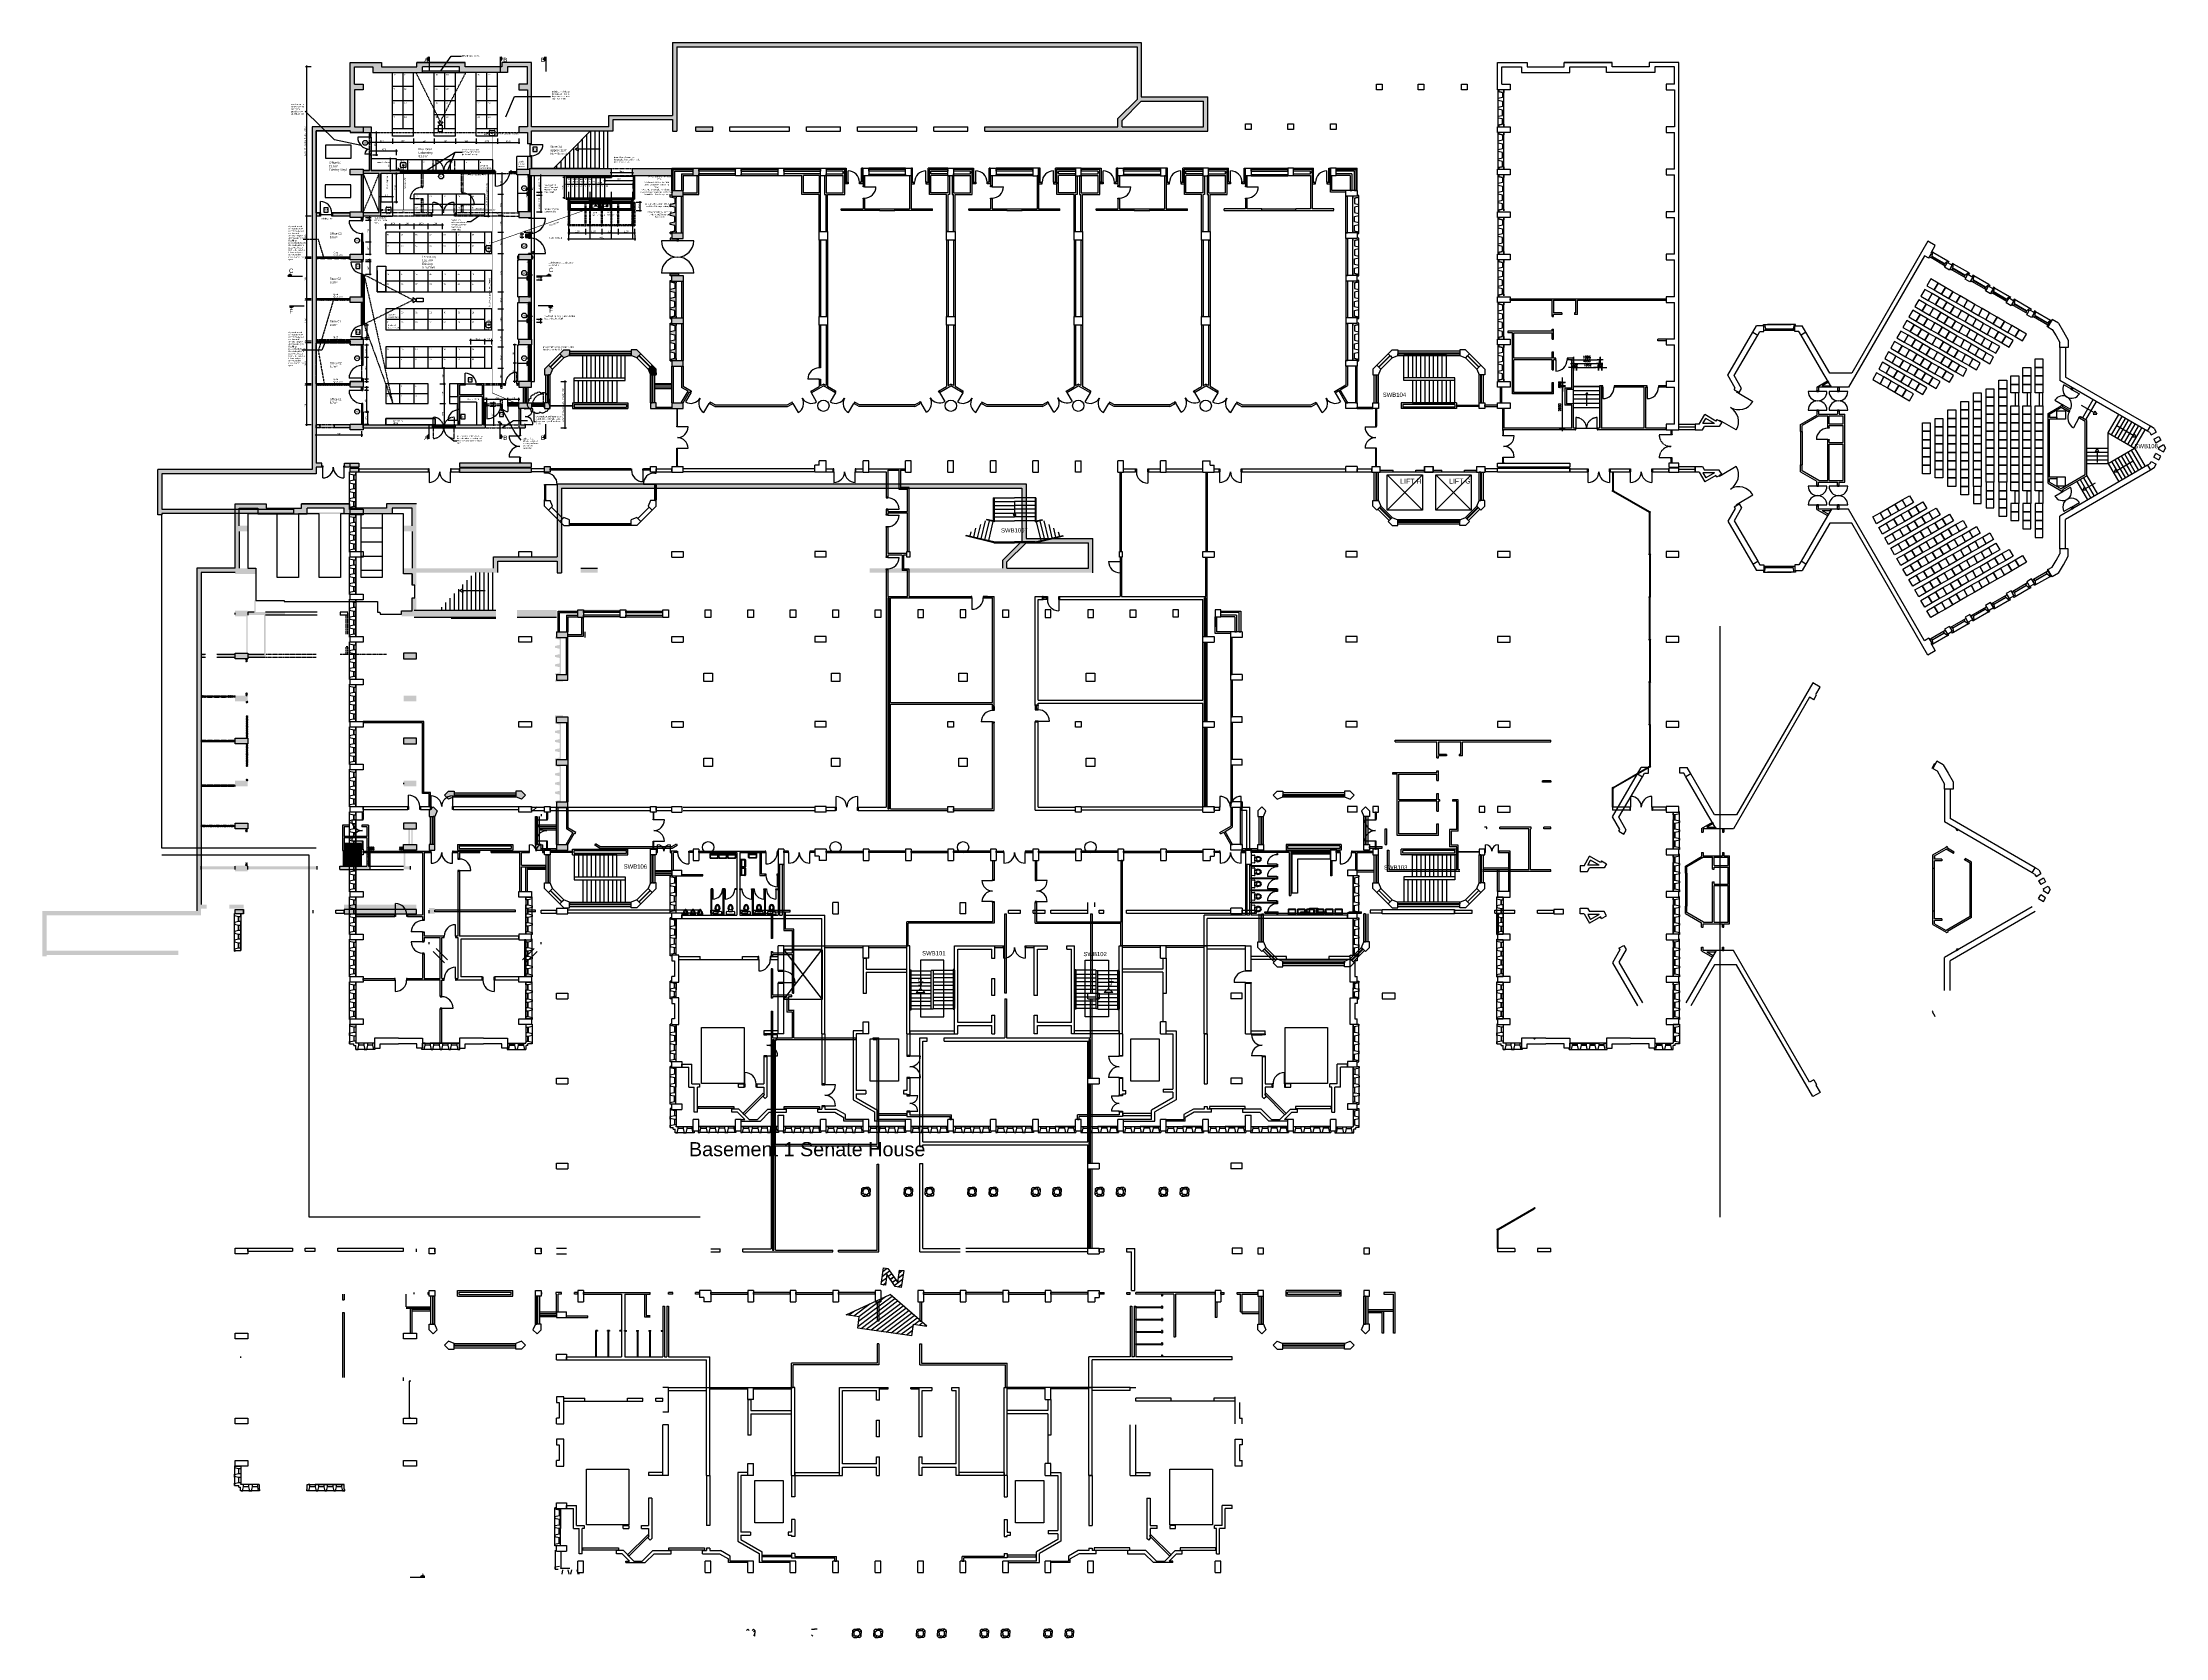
# Model space of a CAD drawing. Header units: millimetres. Extents: x -68315 to 81584, y -44830 to 67795.
import ezdxf

# ---------------------------------------------------------------- set-up
doc = ezdxf.new("R2010")
doc.units = ezdxf.units.MM
doc.header["$PDSIZE"] = 5
for name, pattern in [('CENTER', [50.8, 31.75, -6.35, 6.35, -6.35]), ('DASHDOT2', [12.7, 6.35, -3.175, 0, -3.175]), ('HIDDEN', [9.525, 6.35, -3.175]), ('HIDDEN2', [4.7625, 3.175, -1.5875]), ('PDASHED', [19.05, 12.7, -6.35])]:
    doc.linetypes.add(name, pattern=pattern)
for name, color, linetype in [('23', 3, 'Continuous'), ('AUDIT_I_161205121455-0', 8, 'Continuous'), ('AUDIT_I_161205121455-1', 12, 'Continuous'), ('BRICK_WALLS_P4', 1, 'Continuous'), ('COLUMNS_P5', 5, 'Continuous'), ('Demolition', 9, 'Continuous'), ('DOORS_P2', 8, 'Continuous'), ('EXTERNAL_WORKS_P', 254, 'Continuous'), ('MSA-ABOVE', 9, 'DASHDOT2'), ('MSA-AREA', 7, 'Continuous'), ('MSA-CONCRETE', 3, 'Continuous'), ('MSA-DEMOLISH', 8, 'HIDDEN2'), ('MSA-DIMS20', 8, 'Continuous'), ('MSA-DIMS50', 8, 'Continuous'), ('MSA-DOOR', 9, 'Continuous'), ('MSA-DRAINAGE', 4, 'DASHDOT2'), ('MSA-Electrical 100', 6, 'Continuous'), ('MSA-ELEVATION 3', 4, 'Continuous'), ('MSA-ELEVATION 4', 8, 'Continuous'), ('MSA-FITTING', 5, 'Continuous'), ('MSA-GRID', 9, 'CENTER'), ('MSA-HATCH', 8, 'Continuous'), ('MSA-HATCH ELEV1', 252, 'Continuous'), ('MSA-HATCH LAB', 151, 'Continuous'), ('MSA-HATCH OFFICE', 40, 'Continuous'), ('MSA-HATCH STORE', 30, 'Continuous'), ('MSA-SECTION LINES', 2, 'Continuous'), ('MSA-TEXT D&W 50', 7, 'Continuous'), ('MSA-TEXT1', 4, 'Continuous'), ('MSA-WALL', 1, 'Continuous'), ('MSA-WALL-LOW', 2, 'Continuous'), ('MSA-WINDOW', 4, 'Continuous'), ('NOTES', 3, 'Continuous'), ('SANITARY_P1', 4, 'Continuous'), ('STEEL', 4, 'Continuous'), ('TITLE_BLOCK_P6', 7, 'Continuous'), ('WINDOWS_P2', 4, 'Continuous')]:
    doc.layers.add(name, color=color, linetype=linetype)
doc.layers.add('MSA-BELOW', color=8, linetype='Continuous', lineweight=50)
doc.layers.get('0').off()
doc.styles.add('arial', font='arial.ttf')
doc.styles.add('Arial 1in100 3mm', font='arial.ttf', dxfattribs={"width": 0.8, "height": 300})
doc.styles.add('Arial 1in20 2mm', font='arial.ttf', dxfattribs={"width": 0.8, "height": 40})
doc.styles.add('Arial 1in50 2mm', font='arial.ttf', dxfattribs={"width": 0.8, "height": 100})
doc.styles.add('Arial 1in50 3mm', font='arial.ttf', dxfattribs={"width": 0.8, "height": 150})
doc.styles.add('RMNS180', font='romans.shx', dxfattribs={"width": 0.8, "height": 180})
doc.dimstyles.new('DIM-20', dxfattribs={"dimtxt": 40, "dimasz": 30, "dimexe": 40, "dimexo": 40, "dimgap": 20, "dimtad": 1, "dimdec": 0, "dimrnd": 5, "dimzin": 0, "dimdsep": 46, "dimtxsty": 'Arial 1in20 2mm', "dimblk": 'ARCHTICK', "dimcen": 0.09, "dimdle": 20, "dimclrd": 256, "dimclre": 256, "dimclrt": 256, "dimadec": 0, "dimazin": 0, "dimtfac": 1, "dimtdec": 0, "dimtix": 1, "dimtmove": 2, "dimatfit": 3, "dimfxl": 1, "dimtolj": 1, "dimtzin": 0, "dimarcsym": 0})
doc.dimstyles.new('DIM-50', dxfattribs={"dimtxt": 100, "dimasz": 50, "dimexe": 100, "dimexo": 100, "dimgap": 50, "dimtad": 1, "dimdec": 0, "dimrnd": 5, "dimzin": 0, "dimdsep": 46, "dimtxsty": 'Arial 1in50 2mm', "dimblk": 'ARCHTICK', "dimcen": 0.09, "dimdle": 75, "dimclrd": 256, "dimclre": 256, "dimclrt": 256, "dimadec": 0, "dimazin": 0, "dimtfac": 1, "dimtdec": 0, "dimtix": 1, "dimtmove": 2, "dimatfit": 3, "dimfxl": 300, "dimfxlon": 1, "dimtolj": 1, "dimtzin": 0, "dimarcsym": 0})
doc.dimstyles.new('DOT-100', dxfattribs={"dimtxt": 180, "dimasz": 180, "dimexe": 200, "dimexo": 0, "dimgap": 100, "dimtad": 1, "dimdec": 0, "dimrnd": 1, "dimdsep": 46, "dimtxsty": 'RMNS180', "dimblk": 'DOT1', "dimcen": 100, "dimse1": 1, "dimse2": 1, "dimclrd": 256, "dimclrt": 7, "dimadec": 0, "dimazin": 0, "dimtfac": 1, "dimtdec": 0, "dimtix": 1, "dimtmove": 2, "dimatfit": 3, "dimldrblk": 'DOT1', "dimfxl": 1, "dimtolj": 1, "dimtzin": 0, "dimlwd": -1, "dimarcsym": 0})
pattern_1 = [(45, (-111707.39, 24448.607), (-22.45064, 22.45064), [])]
pattern_2 = [(45, (-114407.39, -105918.393), (-22.4506403, 22.4506403), [])]
pattern_3 = [(45, (-119842.072, -132553.66), (-22.4506403, 22.4506403), []), (135, (-119842.072, -132553.66), (-22.4506403, -22.4506403), [])]
pattern_4 = [(45, (-111707.39, -101378.395), (-22.4506403, 22.4506403), []), (135, (-111707.39, -101378.395), (-22.4506403, -22.4506403), [])]
pattern_5 = [(45, (-111669.39, -101378.395), (-22.45064, 22.45064), []), (135, (-111669.39, -101378.395), (-22.45064, -22.45064), [])]

# ---------------------------------------------------------------- blocks, each defined once
blk = doc.blocks.new('_ArchTick')
at = {"color": 0, "linetype": 'ByBlock', "const_width": 0.15}
blk.add_lwpolyline([(-0.5, -0.5), (0.5, 0.5)], dxfattribs=at)
blk = doc.blocks.new('*D1')
at = {"layer": 'MSA-DIMS50', "lineweight": -2, "ltscale": 0.2}
for p, q in [((-36162, 57095), (-35762, 57095)), ((-35862, 55520), (-35862, 57170)), ((-36162, 55595), (-35762, 55595))]:
    blk.add_line(p, q, dxfattribs=at)
at = {"layer": 'MSA-DIMS50', "lineweight": -2, "xscale": 50, "yscale": 50, "zscale": 50}
for p, rotation in [((-35862, 57095), 90), ((-35862, 55595), 270)]:
    blk.add_blockref('_ArchTick', p, dxfattribs=dict(at, rotation=rotation))
at = {"layer": 'MSA-DIMS50', "linetype": 'Continuous', "insert": (-35963, 56345), "char_height": 100, "attachment_point": 5, "rotation": 90, "style": 'Arial 1in50 2mm'}
blk.add_mtext('\\A1;1500', dxfattribs=at)
blk = doc.blocks.new('*D3')
at = {"layer": 'MSA-DIMS50', "lineweight": -2, "ltscale": 0.2}
for p, q in [((-43156, 54910), (-42006, 54910)), ((-43081, 54610), (-43081, 55010)), ((-42081, 54610), (-42081, 55010))]:
    blk.add_line(p, q, dxfattribs=at)
at = {"layer": 'MSA-DIMS50', "lineweight": -2, "xscale": 50, "yscale": 50, "zscale": 50, "rotation": 180}
blk.add_blockref('_ArchTick', (-43081, 54910), dxfattribs=at)
at = {"layer": 'MSA-DIMS50', "lineweight": -2, "xscale": 50, "yscale": 50, "zscale": 50}
blk.add_blockref('_ArchTick', (-42081, 54910), dxfattribs=at)
at = {"layer": 'MSA-DIMS50', "linetype": 'Continuous', "insert": (-42581, 55011), "char_height": 100, "attachment_point": 5, "style": 'Arial 1in50 2mm'}
blk.add_mtext('\\A1;1000', dxfattribs=at)
blk = doc.blocks.new('*D4')
at = {"layer": 'MSA-DIMS50', "lineweight": -2, "ltscale": 0.2}
for p, q in [((-34970, 45070), (-34970, 46520)), ((-34851, 46445), (-35070, 46445)), ((-34851, 45145), (-35070, 45145))]:
    blk.add_line(p, q, dxfattribs=at)
at = {"layer": 'MSA-DIMS50', "lineweight": -2, "xscale": 50, "yscale": 50, "zscale": 50}
for p, rotation in [((-34970, 46445), 90), ((-34970, 45145), 270)]:
    blk.add_blockref('_ArchTick', p, dxfattribs=dict(at, rotation=rotation))
at = {"layer": 'MSA-DIMS50', "linetype": 'Continuous', "insert": (-35071, 45795), "char_height": 100, "attachment_point": 5, "rotation": 90, "style": 'Arial 1in50 2mm'}
blk.add_mtext('\\A1;1300', dxfattribs=at)
blk = doc.blocks.new('DOT1')
at = {"color": 0, "linetype": 'Continuous'}
for p, q in [((1.2, 0), (-1.2, 0)), ((0, 1.2), (0, -1.11)), ((0, -1.2), (0, 1.11))]:
    blk.add_line(p, q, dxfattribs=at)
at = {"color": 4, "linetype": 'Continuous'}
blk.add_circle((0, 0), 0.267, dxfattribs=at)
at = {"color": 0, "linetype": 'Continuous'}
blk.add_point((0, 0), dxfattribs=at)
blk = doc.blocks.new('*D5')
at = {"layer": 'BRICK_WALLS_P4', "linetype": 'Continuous'}
for p, q in [((39599, 44843), (39419, 44843)), ((39779, 44843), (40001, 44843)), ((40181, 44843), (40361, 44843))]:
    blk.add_line(p, q, dxfattribs=at)
at = {"layer": 'BRICK_WALLS_P4', "xscale": 180, "yscale": 180, "zscale": 180}
blk.add_blockref('DOT1', (39779, 44843), dxfattribs=at)
at = {"layer": 'BRICK_WALLS_P4', "xscale": 180, "yscale": 180, "zscale": 180, "rotation": 180}
blk.add_blockref('DOT1', (40001, 44843), dxfattribs=at)
at = {"layer": 'BRICK_WALLS_P4', "color": 7, "linetype": 'Continuous', "insert": (39890, 45033), "char_height": 180, "attachment_point": 5, "style": 'RMNS180'}
blk.add_mtext('\\A1;222', dxfattribs=at)
blk = doc.blocks.new('*D7')
at = {"layer": 'BRICK_WALLS_P4', "linetype": 'Continuous'}
blk.add_line((40181, 44843), (41373, 44843), dxfattribs=at)
at = {"layer": 'BRICK_WALLS_P4', "xscale": 180, "yscale": 180, "zscale": 180, "rotation": 180}
blk.add_blockref('DOT1', (40001, 44843), dxfattribs=at)
at = {"layer": 'BRICK_WALLS_P4', "xscale": 180, "yscale": 180, "zscale": 180}
blk.add_blockref('DOT1', (41553, 44843), dxfattribs=at)
at = {"layer": 'BRICK_WALLS_P4', "color": 7, "linetype": 'Continuous', "insert": (40777, 45033), "char_height": 180, "attachment_point": 5, "style": 'RMNS180'}
blk.add_mtext('\\A1;1552', dxfattribs=at)
blk = doc.blocks.new('*D8')
at = {"layer": 'BRICK_WALLS_P4', "linetype": 'Continuous'}
blk.add_line((39959, 45384), (41485, 45384), dxfattribs=at)
at = {"layer": 'BRICK_WALLS_P4', "xscale": 180, "yscale": 180, "zscale": 180, "rotation": 180}
blk.add_blockref('DOT1', (39779, 45384), dxfattribs=at)
at = {"layer": 'BRICK_WALLS_P4', "xscale": 180, "yscale": 180, "zscale": 180}
blk.add_blockref('DOT1', (41665, 45384), dxfattribs=at)
at = {"layer": 'BRICK_WALLS_P4', "color": 7, "linetype": 'Continuous', "insert": (40722, 45574), "char_height": 180, "attachment_point": 5, "style": 'RMNS180'}
blk.add_mtext('\\A1;1886', dxfattribs=at)
blk = doc.blocks.new('*D9')
at = {"layer": 'BRICK_WALLS_P4', "linetype": 'Continuous'}
blk.add_line((38998, 40735), (38998, 43325), dxfattribs=at)
at = {"layer": 'BRICK_WALLS_P4', "xscale": 180, "yscale": 180, "zscale": 180}
for p, rotation in [((38998, 43505), 90), ((38998, 40555), 270)]:
    blk.add_blockref('DOT1', p, dxfattribs=dict(at, rotation=rotation))
at = {"layer": 'BRICK_WALLS_P4', "color": 7, "linetype": 'Continuous', "insert": (38808, 42030), "char_height": 180, "attachment_point": 5, "rotation": 90, "style": 'RMNS180'}
blk.add_mtext('\\A1;2950', dxfattribs=at)
blk = doc.blocks.new('*D10')
at = {"layer": 'BRICK_WALLS_P4', "linetype": 'Continuous'}
for p, q in [((38998, 43735), (38998, 43915)), ((38998, 43505), (38998, 43555)), ((38998, 43325), (38998, 43145))]:
    blk.add_line(p, q, dxfattribs=at)
at = {"layer": 'BRICK_WALLS_P4', "xscale": 180, "yscale": 180, "zscale": 180}
for p, rotation in [((38998, 43555), 270), ((38998, 43505), 90)]:
    blk.add_blockref('DOT1', p, dxfattribs=dict(at, rotation=rotation))
at = {"layer": 'BRICK_WALLS_P4', "color": 7, "linetype": 'Continuous', "insert": (38808, 43530), "char_height": 180, "attachment_point": 5, "rotation": 90, "style": 'RMNS180'}
blk.add_mtext('\\A1;50', dxfattribs=at)
blk = doc.blocks.new('*D11')
at = {"layer": 'BRICK_WALLS_P4', "linetype": 'Continuous'}
for p, q in [((38998, 43957), (38998, 44137)), ((38998, 43555), (38998, 43777)), ((38998, 43375), (38998, 43195))]:
    blk.add_line(p, q, dxfattribs=at)
at = {"layer": 'BRICK_WALLS_P4', "xscale": 180, "yscale": 180, "zscale": 180}
for p, rotation in [((38998, 43777), 270), ((38998, 43555), 90)]:
    blk.add_blockref('DOT1', p, dxfattribs=dict(at, rotation=rotation))
at = {"layer": 'BRICK_WALLS_P4', "color": 7, "linetype": 'Continuous', "insert": (38808, 43666), "char_height": 180, "attachment_point": 5, "rotation": 90, "style": 'RMNS180'}
blk.add_mtext('\\A1;222', dxfattribs=at)
blk = doc.blocks.new('*D12')
at = {"layer": 'BRICK_WALLS_P4', "linetype": 'Continuous'}
for p, q in [((41373, 44843), (41193, 44843)), ((41553, 44843), (41775, 44843)), ((41955, 44843), (42135, 44843))]:
    blk.add_line(p, q, dxfattribs=at)
at = {"layer": 'BRICK_WALLS_P4', "xscale": 180, "yscale": 180, "zscale": 180}
blk.add_blockref('DOT1', (41553, 44843), dxfattribs=at)
at = {"layer": 'BRICK_WALLS_P4', "xscale": 180, "yscale": 180, "zscale": 180, "rotation": 180}
blk.add_blockref('DOT1', (41775, 44843), dxfattribs=at)
at = {"layer": 'BRICK_WALLS_P4', "color": 7, "linetype": 'Continuous', "insert": (41664, 45033), "char_height": 180, "attachment_point": 5, "style": 'RMNS180'}
blk.add_mtext('\\A1;222', dxfattribs=at)
blk = doc.blocks.new('*D13')
at = {"layer": 'BRICK_WALLS_P4', "linetype": 'Continuous'}
blk.add_line((39959, 45136), (41449, 45136), dxfattribs=at)
at = {"layer": 'BRICK_WALLS_P4', "xscale": 180, "yscale": 180, "zscale": 180, "rotation": 180}
blk.add_blockref('DOT1', (39779, 45136), dxfattribs=at)
at = {"layer": 'BRICK_WALLS_P4', "xscale": 180, "yscale": 180, "zscale": 180}
blk.add_blockref('DOT1', (41629, 45136), dxfattribs=at)
at = {"layer": 'BRICK_WALLS_P4', "color": 7, "linetype": 'Continuous', "insert": (40704, 45326), "char_height": 180, "attachment_point": 5, "style": 'RMNS180'}
blk.add_mtext('\\A1;1850', dxfattribs=at)
blk = doc.blocks.new('*D14')
at = {"layer": 'MSA-DIMS50', "lineweight": -2, "ltscale": 0.2}
for p, q in [((-43532, 60726), (-45191, 60726)), ((-45116, 61026), (-45116, 60626)), ((-43607, 61026), (-43607, 60626))]:
    blk.add_line(p, q, dxfattribs=at)
at = {"layer": 'MSA-DIMS50', "lineweight": -2, "xscale": 50, "yscale": 50, "zscale": 50, "rotation": 180}
blk.add_blockref('_ArchTick', (-45116, 60726), dxfattribs=at)
at = {"layer": 'MSA-DIMS50', "lineweight": -2, "xscale": 50, "yscale": 50, "zscale": 50}
blk.add_blockref('_ArchTick', (-43607, 60726), dxfattribs=at)
at = {"layer": 'MSA-DIMS50', "linetype": 'Continuous', "insert": (-44361, 60827), "char_height": 100, "attachment_point": 5, "style": 'Arial 1in50 2mm'}
blk.add_mtext('\\A1;1510', dxfattribs=at)
blk = doc.blocks.new('*D15')
at = {"layer": 'MSA-DIMS50', "lineweight": -2, "ltscale": 0.2}
for p, q in [((-37156, 46759), (-36506, 46759)), ((-37081, 46459), (-37081, 46859)), ((-36581, 46459), (-36581, 46859))]:
    blk.add_line(p, q, dxfattribs=at)
at = {"layer": 'MSA-DIMS50', "lineweight": -2, "xscale": 50, "yscale": 50, "zscale": 50, "rotation": 180}
blk.add_blockref('_ArchTick', (-37081, 46759), dxfattribs=at)
at = {"layer": 'MSA-DIMS50', "lineweight": -2, "xscale": 50, "yscale": 50, "zscale": 50}
blk.add_blockref('_ArchTick', (-36581, 46759), dxfattribs=at)
at = {"layer": 'MSA-DIMS50', "linetype": 'Continuous', "insert": (-36831, 46860), "char_height": 100, "attachment_point": 5, "style": 'Arial 1in50 2mm'}
blk.add_mtext('\\A1;500', dxfattribs=at)
blk = doc.blocks.new('*D16')
at = {"layer": 'MSA-DIMS50', "lineweight": -2, "ltscale": 0.2}
for p, q in [((-43511, 58535), (-43220, 58535)), ((-43320, 56460), (-43320, 58610)), ((-43511, 56535), (-43220, 56535))]:
    blk.add_line(p, q, dxfattribs=at)
at = {"layer": 'MSA-DIMS50', "lineweight": -2, "xscale": 50, "yscale": 50, "zscale": 50}
for p, rotation in [((-43320, 58535), 90), ((-43320, 56535), 270)]:
    blk.add_blockref('_ArchTick', p, dxfattribs=dict(at, rotation=rotation))
at = {"layer": 'MSA-DIMS50', "linetype": 'Continuous', "insert": (-43421, 57535), "char_height": 100, "attachment_point": 5, "rotation": 90, "style": 'Arial 1in50 2mm'}
blk.add_mtext('\\A1;2000', dxfattribs=at)
blk = doc.blocks.new('*D17')
at = {"layer": 'MSA-DIMS50', "lineweight": -2, "ltscale": 0.2}
for p, q in [((-40253, 42295), (-39853, 42295)), ((-39953, 42370), (-39953, 40730)), ((-40253, 40805), (-39853, 40805))]:
    blk.add_line(p, q, dxfattribs=at)
at = {"layer": 'MSA-DIMS50', "lineweight": -2, "xscale": 50, "yscale": 50, "zscale": 50}
for p, rotation in [((-39953, 42295), 90), ((-39953, 40805), 270)]:
    blk.add_blockref('_ArchTick', p, dxfattribs=dict(at, rotation=rotation))
at = {"layer": 'MSA-DIMS50', "linetype": 'Continuous', "insert": (-40054, 41550), "char_height": 100, "attachment_point": 5, "rotation": 90, "style": 'Arial 1in50 2mm'}
blk.add_mtext('\\A1;1490', dxfattribs=at)
blk = doc.blocks.new('*D18')
at = {"layer": 'MSA-HATCH LAB', "lineweight": -2, "ltscale": 0.2}
for p, q in [((-36162, 57095), (-35762, 57095)), ((-35862, 55520), (-35862, 57170)), ((-36162, 55595), (-35762, 55595))]:
    blk.add_line(p, q, dxfattribs=at)
at = {"layer": 'MSA-HATCH LAB', "lineweight": -2, "xscale": 50, "yscale": 50, "zscale": 50}
for p, rotation in [((-35862, 57095), 90), ((-35862, 55595), 270)]:
    blk.add_blockref('_ArchTick', p, dxfattribs=dict(at, rotation=rotation))
at = {"layer": 'MSA-HATCH LAB', "linetype": 'Continuous', "insert": (-35963, 56345), "char_height": 100, "attachment_point": 5, "rotation": 90, "style": 'Arial 1in50 2mm'}
blk.add_mtext('\\A1;1500', dxfattribs=at)
blk = doc.blocks.new('*D19')
at = {"layer": 'MSA-DIMS50', "lineweight": -2, "ltscale": 0.2}
for p, q in [((-40253, 43695), (-39853, 43695)), ((-39953, 43770), (-39953, 42220)), ((-40253, 42295), (-39853, 42295))]:
    blk.add_line(p, q, dxfattribs=at)
at = {"layer": 'MSA-DIMS50', "lineweight": -2, "xscale": 50, "yscale": 50, "zscale": 50}
for p, rotation in [((-39953, 43695), 90), ((-39953, 42295), 270)]:
    blk.add_blockref('_ArchTick', p, dxfattribs=dict(at, rotation=rotation))
at = {"layer": 'MSA-DIMS50', "linetype": 'Continuous', "insert": (-40054, 42995), "char_height": 100, "attachment_point": 5, "rotation": 90, "style": 'Arial 1in50 2mm'}
blk.add_mtext('\\A1;1400', dxfattribs=at)
blk = doc.blocks.new('*D20')
at = {"layer": 'MSA-DIMS50', "lineweight": -2, "ltscale": 0.2}
for p, q in [((-36162, 44795), (-35762, 44795)), ((-36162, 43700), (-35762, 43700)), ((-35862, 43625), (-35862, 44870))]:
    blk.add_line(p, q, dxfattribs=at)
at = {"layer": 'MSA-DIMS50', "lineweight": -2, "xscale": 50, "yscale": 50, "zscale": 50}
for p, rotation in [((-35862, 44795), 90), ((-35862, 43700), 270)]:
    blk.add_blockref('_ArchTick', p, dxfattribs=dict(at, rotation=rotation))
at = {"layer": 'MSA-DIMS50', "linetype": 'Continuous', "insert": (-35963, 44248), "char_height": 100, "attachment_point": 5, "rotation": 90, "style": 'Arial 1in50 2mm'}
blk.add_mtext('\\A1;1095', dxfattribs=at)
blk = doc.blocks.new('*D21')
at = {"layer": 'MSA-DIMS50', "lineweight": -2, "ltscale": 0.2}
for p, q in [((-40253, 44795), (-39853, 44795)), ((-40253, 43695), (-39853, 43695)), ((-39953, 43620), (-39953, 44870))]:
    blk.add_line(p, q, dxfattribs=at)
at = {"layer": 'MSA-DIMS50', "lineweight": -2, "xscale": 50, "yscale": 50, "zscale": 50}
for p, rotation in [((-39953, 44795), 90), ((-39953, 43695), 270)]:
    blk.add_blockref('_ArchTick', p, dxfattribs=dict(at, rotation=rotation))
at = {"layer": 'MSA-DIMS50', "linetype": 'Continuous', "insert": (-40054, 44245), "char_height": 100, "attachment_point": 5, "rotation": 90, "style": 'Arial 1in50 2mm'}
blk.add_mtext('\\A1;1100', dxfattribs=at)
blk = doc.blocks.new('*D22')
at = {"layer": 'MSA-DIMS50', "lineweight": -2, "ltscale": 0.2}
for p, q in [((-34970, 45070), (-34970, 46520)), ((-34851, 46445), (-35070, 46445)), ((-34851, 45145), (-35070, 45145))]:
    blk.add_line(p, q, dxfattribs=at)
at = {"layer": 'MSA-DIMS50', "lineweight": -2, "xscale": 50, "yscale": 50, "zscale": 50}
for p, rotation in [((-34970, 46445), 90), ((-34970, 45145), 270)]:
    blk.add_blockref('_ArchTick', p, dxfattribs=dict(at, rotation=rotation))
at = {"layer": 'MSA-DIMS50', "linetype": 'Continuous', "insert": (-35071, 45795), "char_height": 100, "attachment_point": 5, "rotation": 90, "style": 'Arial 1in50 2mm'}
blk.add_mtext('\\A1;1300', dxfattribs=at)
blk = doc.blocks.new('*D23')
at = {"layer": 'MSA-DIMS50', "lineweight": -2, "ltscale": 0.2}
for p, q in [((-36162, 58535), (-35762, 58535)), ((-35862, 57020), (-35862, 58610)), ((-36162, 57095), (-35762, 57095))]:
    blk.add_line(p, q, dxfattribs=at)
at = {"layer": 'MSA-DIMS50', "lineweight": -2, "xscale": 50, "yscale": 50, "zscale": 50}
for p, rotation in [((-35862, 58535), 90), ((-35862, 57095), 270)]:
    blk.add_blockref('_ArchTick', p, dxfattribs=dict(at, rotation=rotation))
at = {"layer": 'MSA-DIMS50', "linetype": 'Continuous', "insert": (-35963, 57815), "char_height": 100, "attachment_point": 5, "rotation": 90, "style": 'Arial 1in50 2mm'}
blk.add_mtext('\\A1;1440', dxfattribs=at)
blk = doc.blocks.new('*D24')
at = {"layer": 'MSA-DIMS20', "lineweight": -2, "ltscale": 0.2}
for p, q in [((-45581, 43245), (-45302, 43245)), ((-45402, 41635), (-45402, 43320)), ((-45581, 41710), (-45302, 41710))]:
    blk.add_line(p, q, dxfattribs=at)
at = {"layer": 'MSA-DIMS20', "lineweight": -2, "xscale": 50, "yscale": 50, "zscale": 50}
for p, rotation in [((-45402, 43245), 90), ((-45402, 41710), 270)]:
    blk.add_blockref('_ArchTick', p, dxfattribs=dict(at, rotation=rotation))
at = {"layer": 'MSA-DIMS20', "linetype": 'Continuous', "insert": (-45503, 42478), "char_height": 100, "attachment_point": 5, "rotation": 90, "style": 'Arial 1in50 2mm'}
blk.add_mtext('\\A1;1535', dxfattribs=at)
blk = doc.blocks.new('*D25')
at = {"layer": 'MSA-DIMS50', "lineweight": -2, "ltscale": 0.2}
for p, q in [((-28241, 58602), (-26591, 58602)), ((-28166, 58545), (-28166, 58502)), ((-26666, 58545), (-26666, 58502))]:
    blk.add_line(p, q, dxfattribs=at)
at = {"layer": 'MSA-DIMS50', "lineweight": -2, "xscale": 50, "yscale": 50, "zscale": 50, "rotation": 180}
blk.add_blockref('_ArchTick', (-28166, 58602), dxfattribs=at)
at = {"layer": 'MSA-DIMS50', "lineweight": -2, "xscale": 50, "yscale": 50, "zscale": 50}
blk.add_blockref('_ArchTick', (-26666, 58602), dxfattribs=at)
at = {"layer": 'MSA-DIMS50', "linetype": 'Continuous', "insert": (-27416, 58703), "char_height": 100, "attachment_point": 5, "style": 'Arial 1in50 2mm'}
blk.add_mtext('\\A1;1500', dxfattribs=at)
blk = doc.blocks.new('*D26')
at = {"layer": 'MSA-DIMS50', "lineweight": -2, "ltscale": 0.2}
for p, q in [((-31391, 57793), (-26531, 57793)), ((-31316, 57493), (-31316, 57893)), ((-26606, 57493), (-26606, 57893))]:
    blk.add_line(p, q, dxfattribs=at)
at = {"layer": 'MSA-DIMS50', "lineweight": -2, "xscale": 50, "yscale": 50, "zscale": 50, "rotation": 180}
blk.add_blockref('_ArchTick', (-31316, 57793), dxfattribs=at)
at = {"layer": 'MSA-DIMS50', "lineweight": -2, "xscale": 50, "yscale": 50, "zscale": 50}
blk.add_blockref('_ArchTick', (-26606, 57793), dxfattribs=at)
at = {"layer": 'MSA-DIMS50', "linetype": 'Continuous', "insert": (-28961, 57894), "char_height": 100, "attachment_point": 5, "style": 'Arial 1in50 2mm'}
blk.add_mtext('\\A1;4710', dxfattribs=at)
blk = doc.blocks.new('*D27')
at = {"layer": 'MSA-DIMS50', "lineweight": -2, "ltscale": 0.2}
for p, q in [((-44156, 54910), (-43006, 54910)), ((-44081, 54610), (-44081, 55010)), ((-43081, 54610), (-43081, 55010))]:
    blk.add_line(p, q, dxfattribs=at)
at = {"layer": 'MSA-DIMS50', "lineweight": -2, "xscale": 50, "yscale": 50, "zscale": 50, "rotation": 180}
blk.add_blockref('_ArchTick', (-44081, 54910), dxfattribs=at)
at = {"layer": 'MSA-DIMS50', "lineweight": -2, "xscale": 50, "yscale": 50, "zscale": 50}
blk.add_blockref('_ArchTick', (-43081, 54910), dxfattribs=at)
at = {"layer": 'MSA-DIMS50', "linetype": 'Continuous', "insert": (-43581, 55011), "char_height": 100, "attachment_point": 5, "style": 'Arial 1in50 2mm'}
blk.add_mtext('\\A1;1000', dxfattribs=at)
blk = doc.blocks.new('*D28')
at = {"layer": 'MSA-DIMS50', "lineweight": -2, "ltscale": 0.2}
for p, q in [((-42156, 54910), (-41006, 54910)), ((-42081, 54610), (-42081, 55010)), ((-41081, 54610), (-41081, 55010))]:
    blk.add_line(p, q, dxfattribs=at)
at = {"layer": 'MSA-DIMS50', "lineweight": -2, "xscale": 50, "yscale": 50, "zscale": 50, "rotation": 180}
blk.add_blockref('_ArchTick', (-42081, 54910), dxfattribs=at)
at = {"layer": 'MSA-DIMS50', "lineweight": -2, "xscale": 50, "yscale": 50, "zscale": 50}
blk.add_blockref('_ArchTick', (-41081, 54910), dxfattribs=at)
at = {"layer": 'MSA-DIMS50', "linetype": 'Continuous', "insert": (-41581, 55011), "char_height": 100, "attachment_point": 5, "style": 'Arial 1in50 2mm'}
blk.add_mtext('\\A1;1000', dxfattribs=at)
blk = doc.blocks.new('*D29')
at = {"layer": 'MSA-DIMS50', "lineweight": -2, "ltscale": 0.2}
for p, q in [((-41156, 54910), (-40006, 54910)), ((-41081, 54610), (-41081, 55010)), ((-40081, 54610), (-40081, 55010))]:
    blk.add_line(p, q, dxfattribs=at)
at = {"layer": 'MSA-DIMS50', "lineweight": -2, "xscale": 50, "yscale": 50, "zscale": 50, "rotation": 180}
blk.add_blockref('_ArchTick', (-41081, 54910), dxfattribs=at)
at = {"layer": 'MSA-DIMS50', "lineweight": -2, "xscale": 50, "yscale": 50, "zscale": 50}
blk.add_blockref('_ArchTick', (-40081, 54910), dxfattribs=at)
at = {"layer": 'MSA-DIMS50', "linetype": 'Continuous', "insert": (-40581, 55011), "char_height": 100, "attachment_point": 5, "style": 'Arial 1in50 2mm'}
blk.add_mtext('\\A1;1000', dxfattribs=at)
blk = doc.blocks.new('*D30')
at = {"layer": 'MSA-DIMS50', "lineweight": -2, "ltscale": 0.2}
for p, q in [((-34606, 42596), (-35525, 42596)), ((-35450, 42445), (-35450, 42696)), ((-34681, 42445), (-34681, 42696))]:
    blk.add_line(p, q, dxfattribs=at)
at = {"layer": 'MSA-DIMS50', "lineweight": -2, "xscale": 50, "yscale": 50, "zscale": 50, "rotation": 180}
blk.add_blockref('_ArchTick', (-35450, 42596), dxfattribs=at)
at = {"layer": 'MSA-DIMS50', "lineweight": -2, "xscale": 50, "yscale": 50, "zscale": 50}
blk.add_blockref('_ArchTick', (-34681, 42596), dxfattribs=at)
at = {"layer": 'MSA-DIMS50', "linetype": 'Continuous', "insert": (-35065, 42697), "char_height": 100, "attachment_point": 5, "style": 'Arial 1in50 2mm'}
blk.add_mtext('\\A1;770', dxfattribs=at)
blk = doc.blocks.new('*D31')
at = {"layer": 'MSA-DIMS50', "lineweight": -2, "ltscale": 0.2}
for p, q in [((-27753, 54346), (-26451, 54346)), ((-27678, 54646), (-27678, 54246)), ((-26526, 54646), (-26526, 54246))]:
    blk.add_line(p, q, dxfattribs=at)
at = {"layer": 'MSA-DIMS50', "lineweight": -2, "xscale": 50, "yscale": 50, "zscale": 50, "rotation": 180}
blk.add_blockref('_ArchTick', (-27678, 54346), dxfattribs=at)
at = {"layer": 'MSA-DIMS50', "lineweight": -2, "xscale": 50, "yscale": 50, "zscale": 50}
blk.add_blockref('_ArchTick', (-26526, 54346), dxfattribs=at)
at = {"layer": 'MSA-DIMS50', "linetype": 'Continuous', "insert": (-27102, 54447), "char_height": 100, "attachment_point": 5, "style": 'Arial 1in50 2mm'}
blk.add_mtext('\\A1;1155', dxfattribs=at)
blk = doc.blocks.new('*D32')
at = {"layer": 'MSA-DIMS50', "lineweight": -2, "ltscale": 0.2}
for p, q in [((-36738, 42125), (-36338, 42125)), ((-36438, 40730), (-36438, 42200)), ((-36738, 40805), (-36338, 40805))]:
    blk.add_line(p, q, dxfattribs=at)
at = {"layer": 'MSA-DIMS50', "lineweight": -2, "xscale": 50, "yscale": 50, "zscale": 50}
for p, rotation in [((-36438, 42125), 90), ((-36438, 40805), 270)]:
    blk.add_blockref('_ArchTick', p, dxfattribs=dict(at, rotation=rotation))
at = {"layer": 'MSA-DIMS50', "linetype": 'Continuous', "insert": (-36539, 41465), "char_height": 100, "attachment_point": 5, "rotation": 90, "style": 'Arial 1in50 2mm'}
blk.add_mtext('\\A1;1320', dxfattribs=at)
blk = doc.blocks.new('*D33')
at = {"layer": 'MSA-DIMS50', "lineweight": -2, "ltscale": 0.2}
for p, q in [((-31176, 54219), (-31176, 53819)), ((-26486, 54219), (-26486, 53819)), ((-31251, 53919), (-26411, 53919))]:
    blk.add_line(p, q, dxfattribs=at)
at = {"layer": 'MSA-DIMS50', "lineweight": -2, "xscale": 50, "yscale": 50, "zscale": 50, "rotation": 180}
blk.add_blockref('_ArchTick', (-31176, 53919), dxfattribs=at)
at = {"layer": 'MSA-DIMS50', "lineweight": -2, "xscale": 50, "yscale": 50, "zscale": 50}
blk.add_blockref('_ArchTick', (-26486, 53919), dxfattribs=at)
at = {"layer": 'MSA-DIMS50', "linetype": 'Continuous', "insert": (-28831, 54020), "char_height": 100, "attachment_point": 5, "style": 'Arial 1in50 2mm'}
blk.add_mtext('\\A1;4690', dxfattribs=at)
blk = doc.blocks.new('*D34')
at = {"layer": 'MSA-DIMS50', "lineweight": -2, "ltscale": 0.2}
for p, q in [((-28906, 54346), (-27603, 54346)), ((-28831, 54646), (-28831, 54246)), ((-27678, 54646), (-27678, 54246))]:
    blk.add_line(p, q, dxfattribs=at)
at = {"layer": 'MSA-DIMS50', "lineweight": -2, "xscale": 50, "yscale": 50, "zscale": 50, "rotation": 180}
blk.add_blockref('_ArchTick', (-28831, 54346), dxfattribs=at)
at = {"layer": 'MSA-DIMS50', "lineweight": -2, "xscale": 50, "yscale": 50, "zscale": 50}
blk.add_blockref('_ArchTick', (-27678, 54346), dxfattribs=at)
at = {"layer": 'MSA-DIMS50', "linetype": 'Continuous', "insert": (-28254, 54447), "char_height": 100, "attachment_point": 5, "style": 'Arial 1in50 2mm'}
blk.add_mtext('\\A1;1155', dxfattribs=at)
blk = doc.blocks.new('*D35')
at = {"layer": 'MSA-DIMS50', "lineweight": -2, "ltscale": 0.2}
for p, q in [((-35375, 42596), (-37025, 42596)), ((-36950, 42445), (-36950, 42696)), ((-35450, 42296), (-35450, 42696))]:
    blk.add_line(p, q, dxfattribs=at)
at = {"layer": 'MSA-DIMS50', "lineweight": -2, "xscale": 50, "yscale": 50, "zscale": 50, "rotation": 180}
blk.add_blockref('_ArchTick', (-36950, 42596), dxfattribs=at)
at = {"layer": 'MSA-DIMS50', "lineweight": -2, "xscale": 50, "yscale": 50, "zscale": 50}
blk.add_blockref('_ArchTick', (-35450, 42596), dxfattribs=at)
at = {"layer": 'MSA-DIMS50', "linetype": 'Continuous', "insert": (-36200, 42697), "char_height": 100, "attachment_point": 5, "style": 'Arial 1in50 2mm'}
blk.add_mtext('\\A1;1500', dxfattribs=at)
blk = doc.blocks.new('*D36')
at = {"layer": 'MSA-DIMS50', "lineweight": -2, "ltscale": 0.2}
for p, q in [((-36875, 42596), (-37245, 42596)), ((-37170, 42445), (-37170, 42696)), ((-36950, 42296), (-36950, 42696))]:
    blk.add_line(p, q, dxfattribs=at)
at = {"layer": 'MSA-DIMS50', "lineweight": -2, "xscale": 50, "yscale": 50, "zscale": 50}
blk.add_blockref('_ArchTick', (-37170, 42596), dxfattribs=at)
at = {"layer": 'MSA-DIMS50', "lineweight": -2, "xscale": 50, "yscale": 50, "zscale": 50, "rotation": 180}
blk.add_blockref('_ArchTick', (-36950, 42596), dxfattribs=at)
at = {"layer": 'MSA-DIMS50', "linetype": 'Continuous', "insert": (-37060, 42697), "char_height": 100, "attachment_point": 5, "style": 'Arial 1in50 2mm'}
blk.add_mtext('\\A1;220', dxfattribs=at)
blk = doc.blocks.new('*D37')
at = {"layer": 'MSA-DIMS50', "lineweight": -2, "ltscale": 0.2}
for p, q in [((-31211, 54346), (-29908, 54346)), ((-31136, 54646), (-31136, 54246)), ((-29983, 54646), (-29983, 54246))]:
    blk.add_line(p, q, dxfattribs=at)
at = {"layer": 'MSA-DIMS50', "lineweight": -2, "xscale": 50, "yscale": 50, "zscale": 50, "rotation": 180}
blk.add_blockref('_ArchTick', (-31136, 54346), dxfattribs=at)
at = {"layer": 'MSA-DIMS50', "lineweight": -2, "xscale": 50, "yscale": 50, "zscale": 50}
blk.add_blockref('_ArchTick', (-29983, 54346), dxfattribs=at)
at = {"layer": 'MSA-DIMS50', "linetype": 'Continuous', "insert": (-30559, 54447), "char_height": 100, "attachment_point": 5, "style": 'Arial 1in50 2mm'}
blk.add_mtext('\\A1;1155', dxfattribs=at)
blk = doc.blocks.new('*D38')
at = {"layer": 'MSA-DIMS50', "lineweight": -2, "ltscale": 0.2}
for p, q in [((-30058, 54346), (-28756, 54346)), ((-29983, 54646), (-29983, 54246)), ((-28831, 54646), (-28831, 54246))]:
    blk.add_line(p, q, dxfattribs=at)
at = {"layer": 'MSA-DIMS50', "lineweight": -2, "xscale": 50, "yscale": 50, "zscale": 50, "rotation": 180}
blk.add_blockref('_ArchTick', (-29983, 54346), dxfattribs=at)
at = {"layer": 'MSA-DIMS50', "lineweight": -2, "xscale": 50, "yscale": 50, "zscale": 50}
blk.add_blockref('_ArchTick', (-28831, 54346), dxfattribs=at)
at = {"layer": 'MSA-DIMS50', "linetype": 'Continuous', "insert": (-29407, 54447), "char_height": 100, "attachment_point": 5, "style": 'Arial 1in50 2mm'}
blk.add_mtext('\\A1;1155', dxfattribs=at)
blk = doc.blocks.new('*D39')
at = {"layer": 'MSA-DIMS50', "lineweight": -2, "ltscale": 0.2}
for p, q in [((-26386, 56525), (-26016, 56525)), ((-26386, 55925), (-26016, 55925)), ((-26116, 55850), (-26116, 56600))]:
    blk.add_line(p, q, dxfattribs=at)
at = {"layer": 'MSA-DIMS50', "lineweight": -2, "xscale": 50, "yscale": 50, "zscale": 50}
for p, rotation in [((-26116, 56525), 90), ((-26116, 55925), 270)]:
    blk.add_blockref('_ArchTick', p, dxfattribs=dict(at, rotation=rotation))
at = {"layer": 'MSA-DIMS50', "linetype": 'Continuous', "insert": (-26217, 56225), "char_height": 100, "attachment_point": 5, "rotation": 90, "style": 'Arial 1in50 2mm'}
blk.add_mtext('\\A1;600', dxfattribs=at)
blk = doc.blocks.new('*D40')
at = {"layer": 'MSA-DIMS50', "lineweight": -2, "ltscale": 0.2}
for p, q in [((-36738, 42345), (-36338, 42345)), ((-36738, 42125), (-36338, 42125)), ((-36438, 42050), (-36438, 42420))]:
    blk.add_line(p, q, dxfattribs=at)
at = {"layer": 'MSA-DIMS50', "lineweight": -2, "xscale": 50, "yscale": 50, "zscale": 50}
for p, rotation in [((-36438, 42345), 270), ((-36438, 42125), 90)]:
    blk.add_blockref('_ArchTick', p, dxfattribs=dict(at, rotation=rotation))
at = {"layer": 'MSA-DIMS50', "linetype": 'Continuous', "insert": (-36539, 42235), "char_height": 100, "attachment_point": 5, "rotation": 90, "style": 'Arial 1in50 2mm'}
blk.add_mtext('\\A1;220', dxfattribs=at)
blk = doc.blocks.new('*D41')
at = {"layer": 'MSA-DIMS50', "lineweight": -2, "ltscale": 0.2}
for p, q in [((-33427, 57230), (-33027, 57230)), ((-33427, 57010), (-33027, 57010)), ((-33127, 57305), (-33127, 56935))]:
    blk.add_line(p, q, dxfattribs=at)
at = {"layer": 'MSA-DIMS50', "lineweight": -2, "xscale": 50, "yscale": 50, "zscale": 50}
for p, rotation in [((-33127, 57230), 270), ((-33127, 57010), 90)]:
    blk.add_blockref('_ArchTick', p, dxfattribs=dict(at, rotation=rotation))
at = {"layer": 'MSA-DIMS50', "linetype": 'Continuous', "insert": (-33228, 57120), "char_height": 100, "attachment_point": 5, "rotation": 90, "style": 'Arial 1in50 2mm'}
blk.add_mtext('\\A1;220', dxfattribs=at)
blk = doc.blocks.new('*D42')
at = {"layer": 'MSA-DIMS50', "lineweight": -2, "ltscale": 0.2}
for p, q in [((-37125, 58535), (-36725, 58535)), ((-36825, 55460), (-36825, 58610)), ((-37125, 55535), (-36725, 55535))]:
    blk.add_line(p, q, dxfattribs=at)
at = {"layer": 'MSA-DIMS50', "lineweight": -2, "xscale": 50, "yscale": 50, "zscale": 50}
for p, rotation in [((-36825, 58535), 90), ((-36825, 55535), 270)]:
    blk.add_blockref('_ArchTick', p, dxfattribs=dict(at, rotation=rotation))
at = {"layer": 'MSA-DIMS50', "linetype": 'Continuous', "insert": (-36940, 57035), "char_height": 100, "attachment_point": 5, "rotation": 90, "style": 'Arial 1in50 2mm'}
blk.add_mtext('\\A1;extent of new vinyl flooring', dxfattribs=at)
blk = doc.blocks.new('*D43')
at = {"layer": 'MSA-DIMS50', "lineweight": -2, "ltscale": 0.2}
for p, q in [((-33127, 57155), (-33127, 58470)), ((-33327, 58395), (-33027, 58395)), ((-33327, 57230), (-33027, 57230))]:
    blk.add_line(p, q, dxfattribs=at)
at = {"layer": 'MSA-DIMS50', "lineweight": -2, "xscale": 50, "yscale": 50, "zscale": 50}
for p, rotation in [((-33127, 58395), 90), ((-33127, 57230), 270)]:
    blk.add_blockref('_ArchTick', p, dxfattribs=dict(at, rotation=rotation))
at = {"layer": 'MSA-DIMS50', "linetype": 'Continuous', "insert": (-33241, 57813), "char_height": 100, "attachment_point": 5, "rotation": 90, "style": 'Arial 1in50 2mm'}
blk.add_mtext('\\A1;approx 1165', dxfattribs=at)
blk = doc.blocks.new('*D44')
at = {"layer": 'MSA-DIMS50', "lineweight": -2, "ltscale": 0.2}
for p, q in [((-33427, 57010), (-33027, 57010)), ((-33127, 57085), (-33127, 55770)), ((-33427, 55845), (-33027, 55845))]:
    blk.add_line(p, q, dxfattribs=at)
at = {"layer": 'MSA-DIMS50', "lineweight": -2, "xscale": 50, "yscale": 50, "zscale": 50}
for p, rotation in [((-33127, 57010), 90), ((-33127, 55845), 270)]:
    blk.add_blockref('_ArchTick', p, dxfattribs=dict(at, rotation=rotation))
at = {"layer": 'MSA-DIMS50', "linetype": 'Continuous', "insert": (-33241, 56428), "char_height": 100, "attachment_point": 5, "rotation": 90, "style": 'Arial 1in50 2mm'}
blk.add_mtext('\\A1;approx 1165', dxfattribs=at)
blk = doc.blocks.new('*D45')
at = {"layer": 'MSA-DIMS50', "lineweight": -2, "ltscale": 0.2}
for p, q in [((-45581, 41710), (-45264, 41710)), ((-45581, 40845), (-45264, 40845)), ((-45364, 41785), (-45364, 40770))]:
    blk.add_line(p, q, dxfattribs=at)
at = {"layer": 'MSA-DIMS50', "lineweight": -2, "xscale": 50, "yscale": 50, "zscale": 50}
for p, rotation in [((-45364, 41710), 90), ((-45364, 40845), 270)]:
    blk.add_blockref('_ArchTick', p, dxfattribs=dict(at, rotation=rotation))
at = {"layer": 'MSA-DIMS50', "linetype": 'Continuous', "insert": (-45465, 41278), "char_height": 100, "attachment_point": 5, "rotation": 90, "style": 'Arial 1in50 2mm'}
blk.add_mtext('\\A1;865', dxfattribs=at)
blk = doc.blocks.new('*D46')
at = {"layer": 'MSA-DIMS50', "lineweight": -2, "ltscale": 0.2}
for p, q in [((-45402, 43170), (-45402, 43520)), ((-45581, 43445), (-45302, 43445)), ((-45581, 43245), (-45302, 43245))]:
    blk.add_line(p, q, dxfattribs=at)
at = {"layer": 'MSA-DIMS50', "lineweight": -2, "xscale": 50, "yscale": 50, "zscale": 50}
for p, rotation in [((-45402, 43445), 270), ((-45402, 43245), 90)]:
    blk.add_blockref('_ArchTick', p, dxfattribs=dict(at, rotation=rotation))
at = {"layer": 'MSA-DIMS50', "linetype": 'Continuous', "insert": (-45503, 43345), "char_height": 100, "attachment_point": 5, "rotation": 90, "style": 'Arial 1in50 2mm'}
blk.add_mtext('\\A1;200', dxfattribs=at)
blk = doc.blocks.new('*D47')
at = {"layer": 'MSA-DIMS50', "lineweight": -2, "ltscale": 0.2}
for p, q in [((-49352, 55535), (-49752, 55535)), ((-49652, 52570), (-49652, 55610)), ((-49352, 52645), (-49752, 52645))]:
    blk.add_line(p, q, dxfattribs=at)
at = {"layer": 'MSA-DIMS50', "lineweight": -2, "xscale": 50, "yscale": 50, "zscale": 50}
for p, rotation in [((-49652, 55535), 90), ((-49652, 52645), 270)]:
    blk.add_blockref('_ArchTick', p, dxfattribs=dict(at, rotation=rotation))
at = {"layer": 'MSA-DIMS50', "linetype": 'Continuous', "insert": (-49753, 54090), "char_height": 100, "attachment_point": 5, "rotation": 90, "style": 'Arial 1in50 2mm'}
blk.add_mtext('\\A1;2890', dxfattribs=at)
blk = doc.blocks.new('*D48')
at = {"layer": 'MSA-DIMS50', "lineweight": -2, "ltscale": 0.2}
for p, q in [((-49352, 52645), (-49752, 52645)), ((-49352, 52535), (-49752, 52535)), ((-49652, 52460), (-49652, 52720))]:
    blk.add_line(p, q, dxfattribs=at)
at = {"layer": 'MSA-DIMS50', "lineweight": -2, "xscale": 50, "yscale": 50, "zscale": 50}
for p, rotation in [((-49652, 52645), 270), ((-49652, 52535), 90)]:
    blk.add_blockref('_ArchTick', p, dxfattribs=dict(at, rotation=rotation))
at = {"layer": 'MSA-DIMS50', "linetype": 'Continuous', "insert": (-49753, 52590), "char_height": 100, "attachment_point": 5, "rotation": 90, "style": 'Arial 1in50 2mm'}
blk.add_mtext('\\A1;110', dxfattribs=at)
blk = doc.blocks.new('*D49')
at = {"layer": 'MSA-DIMS50', "lineweight": -2, "ltscale": 0.2}
for p, q in [((-49352, 52535), (-49752, 52535)), ((-49652, 49625), (-49652, 52610)), ((-49352, 49700), (-49752, 49700))]:
    blk.add_line(p, q, dxfattribs=at)
at = {"layer": 'MSA-DIMS50', "lineweight": -2, "xscale": 50, "yscale": 50, "zscale": 50}
for p, rotation in [((-49652, 52535), 90), ((-49652, 49700), 270)]:
    blk.add_blockref('_ArchTick', p, dxfattribs=dict(at, rotation=rotation))
at = {"layer": 'MSA-DIMS50', "linetype": 'Continuous', "insert": (-49753, 51118), "char_height": 100, "attachment_point": 5, "rotation": 90, "style": 'Arial 1in50 2mm'}
blk.add_mtext('\\A1;2835', dxfattribs=at)
blk = doc.blocks.new('*D50')
at = {"layer": 'MSA-DIMS50', "lineweight": -2, "ltscale": 0.2}
for p, q in [((-49352, 43590), (-49752, 43590)), ((-49652, 40730), (-49652, 43665)), ((-49352, 40805), (-49752, 40805))]:
    blk.add_line(p, q, dxfattribs=at)
at = {"layer": 'MSA-DIMS50', "lineweight": -2, "xscale": 50, "yscale": 50, "zscale": 50}
for p, rotation in [((-49652, 43590), 90), ((-49652, 40805), 270)]:
    blk.add_blockref('_ArchTick', p, dxfattribs=dict(at, rotation=rotation))
at = {"layer": 'MSA-DIMS50', "linetype": 'Continuous', "insert": (-49753, 42198), "char_height": 100, "attachment_point": 5, "rotation": 90, "style": 'Arial 1in50 2mm'}
blk.add_mtext('\\A1;2785', dxfattribs=at)
blk = doc.blocks.new('*D51')
at = {"layer": 'MSA-DIMS50', "lineweight": -2, "ltscale": 0.2}
for p, q in [((-49352, 46700), (-49752, 46700)), ((-49352, 46590), (-49752, 46590)), ((-49652, 46515), (-49652, 46775))]:
    blk.add_line(p, q, dxfattribs=at)
at = {"layer": 'MSA-DIMS50', "lineweight": -2, "xscale": 50, "yscale": 50, "zscale": 50}
for p, rotation in [((-49652, 46700), 270), ((-49652, 46590), 90)]:
    blk.add_blockref('_ArchTick', p, dxfattribs=dict(at, rotation=rotation))
at = {"layer": 'MSA-DIMS50', "linetype": 'Continuous', "insert": (-49753, 46645), "char_height": 100, "attachment_point": 5, "rotation": 90, "style": 'Arial 1in50 2mm'}
blk.add_mtext('\\A1;110', dxfattribs=at)
blk = doc.blocks.new('*D52')
at = {"layer": 'MSA-DIMS50', "lineweight": -2, "ltscale": 0.2}
for p, q in [((-49352, 46590), (-49752, 46590)), ((-49652, 43625), (-49652, 46665)), ((-49352, 43700), (-49752, 43700))]:
    blk.add_line(p, q, dxfattribs=at)
at = {"layer": 'MSA-DIMS50', "lineweight": -2, "xscale": 50, "yscale": 50, "zscale": 50}
for p, rotation in [((-49652, 46590), 90), ((-49652, 43700), 270)]:
    blk.add_blockref('_ArchTick', p, dxfattribs=dict(at, rotation=rotation))
at = {"layer": 'MSA-DIMS50', "linetype": 'Continuous', "insert": (-49753, 45145), "char_height": 100, "attachment_point": 5, "rotation": 90, "style": 'Arial 1in50 2mm'}
blk.add_mtext('\\A1;2890', dxfattribs=at)
blk = doc.blocks.new('*D53')
at = {"layer": 'MSA-DIMS50', "lineweight": -2, "ltscale": 0.2}
for p, q in [((-49352, 49590), (-49752, 49590)), ((-49652, 46625), (-49652, 49665)), ((-49352, 46700), (-49752, 46700))]:
    blk.add_line(p, q, dxfattribs=at)
at = {"layer": 'MSA-DIMS50', "lineweight": -2, "xscale": 50, "yscale": 50, "zscale": 50}
for p, rotation in [((-49652, 49590), 90), ((-49652, 46700), 270)]:
    blk.add_blockref('_ArchTick', p, dxfattribs=dict(at, rotation=rotation))
at = {"layer": 'MSA-DIMS50', "linetype": 'Continuous', "insert": (-49753, 48145), "char_height": 100, "attachment_point": 5, "rotation": 90, "style": 'Arial 1in50 2mm'}
blk.add_mtext('\\A1;2890', dxfattribs=at)
blk = doc.blocks.new('*D54')
at = {"layer": 'MSA-DIMS50', "lineweight": -2, "ltscale": 0.2}
for p, q in [((-49352, 49700), (-49752, 49700)), ((-49352, 49590), (-49752, 49590)), ((-49652, 49515), (-49652, 49775))]:
    blk.add_line(p, q, dxfattribs=at)
at = {"layer": 'MSA-DIMS50', "lineweight": -2, "xscale": 50, "yscale": 50, "zscale": 50}
for p, rotation in [((-49652, 49700), 270), ((-49652, 49590), 90)]:
    blk.add_blockref('_ArchTick', p, dxfattribs=dict(at, rotation=rotation))
at = {"layer": 'MSA-DIMS50', "linetype": 'Continuous', "insert": (-49753, 49645), "char_height": 100, "attachment_point": 5, "rotation": 90, "style": 'Arial 1in50 2mm'}
blk.add_mtext('\\A1;110', dxfattribs=at)
blk = doc.blocks.new('*D55')
at = {"layer": 'MSA-DIMS50', "lineweight": -2, "ltscale": 0.2}
for p, q in [((-49352, 43700), (-49752, 43700)), ((-49352, 43590), (-49752, 43590)), ((-49652, 43515), (-49652, 43775))]:
    blk.add_line(p, q, dxfattribs=at)
at = {"layer": 'MSA-DIMS50', "lineweight": -2, "xscale": 50, "yscale": 50, "zscale": 50}
for p, rotation in [((-49652, 43700), 270), ((-49652, 43590), 90)]:
    blk.add_blockref('_ArchTick', p, dxfattribs=dict(at, rotation=rotation))
at = {"layer": 'MSA-DIMS50', "linetype": 'Continuous', "insert": (-49753, 43645), "char_height": 100, "attachment_point": 5, "rotation": 90, "style": 'Arial 1in50 2mm'}
blk.add_mtext('\\A1;110', dxfattribs=at)
blk = doc.blocks.new('*D56')
at = {"layer": 'MSA-DIMS50', "lineweight": -2, "ltscale": 0.2}
for p, q in [((-45499, 55245), (-45099, 55245)), ((-45199, 55320), (-45199, 53635)), ((-45499, 53710), (-45099, 53710))]:
    blk.add_line(p, q, dxfattribs=at)
at = {"layer": 'MSA-DIMS50', "lineweight": -2, "xscale": 50, "yscale": 50, "zscale": 50}
for p, rotation in [((-45199, 55245), 90), ((-45199, 53710), 270)]:
    blk.add_blockref('_ArchTick', p, dxfattribs=dict(at, rotation=rotation))
at = {"layer": 'MSA-DIMS50', "linetype": 'Continuous', "insert": (-45300, 54478), "char_height": 100, "attachment_point": 5, "rotation": 90, "style": 'Arial 1in50 2mm'}
blk.add_mtext('\\A1;1535', dxfattribs=at)
blk = doc.blocks.new('*D57')
at = {"layer": 'MSA-DIMS50', "lineweight": -2, "ltscale": 0.2}
for p, q in [((-31726, 43845), (-31326, 43845)), ((-31426, 43920), (-31426, 40510)), ((-31726, 40585), (-31326, 40585))]:
    blk.add_line(p, q, dxfattribs=at)
at = {"layer": 'MSA-DIMS50', "lineweight": -2, "xscale": 50, "yscale": 50, "zscale": 50}
for p, rotation in [((-31426, 43845), 90), ((-31426, 40585), 270)]:
    blk.add_blockref('_ArchTick', p, dxfattribs=dict(at, rotation=rotation))
at = {"layer": 'MSA-DIMS50', "linetype": 'Continuous', "insert": (-31541, 42215), "char_height": 100, "attachment_point": 5, "rotation": 90, "style": 'Arial 1in50 2mm'}
blk.add_mtext('\\A1;extent of new new viinyl sheeting 3260', dxfattribs=at)
blk = doc.blocks.new('*D58')
at = {"layer": 'MSA-DIMS50', "lineweight": -2, "ltscale": 0.2}
for p, q in [((-45499, 53710), (-45099, 53710)), ((-45499, 52845), (-45099, 52845)), ((-45199, 53785), (-45199, 52770))]:
    blk.add_line(p, q, dxfattribs=at)
at = {"layer": 'MSA-DIMS50', "lineweight": -2, "xscale": 50, "yscale": 50, "zscale": 50}
for p, rotation in [((-45199, 53710), 90), ((-45199, 52845), 270)]:
    blk.add_blockref('_ArchTick', p, dxfattribs=dict(at, rotation=rotation))
at = {"layer": 'MSA-DIMS50', "linetype": 'Continuous', "insert": (-45300, 53278), "char_height": 100, "attachment_point": 5, "rotation": 90, "style": 'Arial 1in50 2mm'}
blk.add_mtext('\\A1;865', dxfattribs=at)
blk = doc.blocks.new('*D59')
at = {"layer": 'MSA-DIMS50', "lineweight": -2, "ltscale": 0.2}
for p, q in [((-45706, 40059), (-49056, 40059)), ((-48981, 40359), (-48981, 39959)), ((-45781, 40359), (-45781, 39959))]:
    blk.add_line(p, q, dxfattribs=at)
at = {"layer": 'MSA-DIMS50', "lineweight": -2, "xscale": 50, "yscale": 50, "zscale": 50, "rotation": 180}
blk.add_blockref('_ArchTick', (-48981, 40059), dxfattribs=at)
at = {"layer": 'MSA-DIMS50', "lineweight": -2, "xscale": 50, "yscale": 50, "zscale": 50}
blk.add_blockref('_ArchTick', (-45781, 40059), dxfattribs=at)
at = {"layer": 'MSA-DIMS50', "linetype": 'Continuous', "insert": (-47381, 40160), "char_height": 100, "attachment_point": 5, "style": 'Arial 1in50 2mm'}
blk.add_mtext('\\A1;3200', dxfattribs=at)
blk = doc.blocks.new('*D60')
at = {"layer": 'MSA-DIMS50', "lineweight": -2, "ltscale": 0.2}
for p, q in [((-45199, 55170), (-45199, 55520)), ((-45499, 55445), (-45099, 55445)), ((-45499, 55245), (-45099, 55245))]:
    blk.add_line(p, q, dxfattribs=at)
at = {"layer": 'MSA-DIMS50', "lineweight": -2, "xscale": 50, "yscale": 50, "zscale": 50}
for p, rotation in [((-45199, 55445), 270), ((-45199, 55245), 90)]:
    blk.add_blockref('_ArchTick', p, dxfattribs=dict(at, rotation=rotation))
at = {"layer": 'MSA-DIMS50', "linetype": 'Continuous', "insert": (-45300, 55345), "char_height": 100, "attachment_point": 5, "rotation": 90, "style": 'Arial 1in50 2mm'}
blk.add_mtext('\\A1;200', dxfattribs=at)
blk = doc.blocks.new('*D61')
at = {"layer": 'MSA-DIMS50', "lineweight": -2, "ltscale": 0.2}
for p, q in [((-34321, 54255), (-34578, 54255)), ((-34321, 54035), (-34578, 54035)), ((-34478, 54330), (-34478, 53960))]:
    blk.add_line(p, q, dxfattribs=at)
at = {"layer": 'MSA-DIMS50', "lineweight": -2, "xscale": 50, "yscale": 50, "zscale": 50}
for p, rotation in [((-34478, 54255), 270), ((-34478, 54035), 90)]:
    blk.add_blockref('_ArchTick', p, dxfattribs=dict(at, rotation=rotation))
at = {"layer": 'MSA-DIMS50', "linetype": 'Continuous', "insert": (-34580, 54145), "char_height": 100, "attachment_point": 5, "rotation": 90, "style": 'Arial 1in50 2mm'}
blk.add_mtext('\\A1;220', dxfattribs=at)
blk = doc.blocks.new('*D62')
at = {"layer": 'MSA-DIMS50', "lineweight": -2, "ltscale": 0.2}
for p, q in [((-34296, 54400), (-33706, 54400)), ((-34221, 54355), (-34221, 54500)), ((-33781, 54355), (-33781, 54500))]:
    blk.add_line(p, q, dxfattribs=at)
at = {"layer": 'MSA-DIMS50', "lineweight": -2, "xscale": 50, "yscale": 50, "zscale": 50, "rotation": 180}
blk.add_blockref('_ArchTick', (-34221, 54400), dxfattribs=at)
at = {"layer": 'MSA-DIMS50', "lineweight": -2, "xscale": 50, "yscale": 50, "zscale": 50}
blk.add_blockref('_ArchTick', (-33781, 54400), dxfattribs=at)
at = {"layer": 'MSA-DIMS50', "linetype": 'Continuous', "insert": (-34001, 54501), "char_height": 100, "attachment_point": 5, "style": 'Arial 1in50 2mm'}
blk.add_mtext('\\A1;440', dxfattribs=at)
blk = doc.blocks.new('*D63')
at = {"layer": 'MSA-DIMS50', "lineweight": -2, "ltscale": 0.2}
for p, q in [((-34186, 51381), (-33706, 51381)), ((-34111, 51355), (-34111, 51481)), ((-33781, 51355), (-33781, 51481))]:
    blk.add_line(p, q, dxfattribs=at)
at = {"layer": 'MSA-DIMS50', "lineweight": -2, "xscale": 50, "yscale": 50, "zscale": 50, "rotation": 180}
blk.add_blockref('_ArchTick', (-34111, 51381), dxfattribs=at)
at = {"layer": 'MSA-DIMS50', "lineweight": -2, "xscale": 50, "yscale": 50, "zscale": 50}
blk.add_blockref('_ArchTick', (-33781, 51381), dxfattribs=at)
at = {"layer": 'MSA-DIMS50', "linetype": 'Continuous', "insert": (-33946, 51482), "char_height": 100, "attachment_point": 5, "style": 'Arial 1in50 2mm'}
blk.add_mtext('\\A1;330', dxfattribs=at)
blk = doc.blocks.new('*D64')
at = {"layer": 'MSA-DIMS50', "lineweight": -2, "ltscale": 0.2}
for p, q in [((-34186, 48459), (-33706, 48459)), ((-34111, 48355), (-34111, 48559)), ((-33781, 48355), (-33781, 48559))]:
    blk.add_line(p, q, dxfattribs=at)
at = {"layer": 'MSA-DIMS50', "lineweight": -2, "xscale": 50, "yscale": 50, "zscale": 50, "rotation": 180}
blk.add_blockref('_ArchTick', (-34111, 48459), dxfattribs=at)
at = {"layer": 'MSA-DIMS50', "lineweight": -2, "xscale": 50, "yscale": 50, "zscale": 50}
blk.add_blockref('_ArchTick', (-33781, 48459), dxfattribs=at)
at = {"layer": 'MSA-DIMS50', "linetype": 'Continuous', "insert": (-33946, 48560), "char_height": 100, "attachment_point": 5, "style": 'Arial 1in50 2mm'}
blk.add_mtext('\\A1;330', dxfattribs=at)
blk = doc.blocks.new('*D65')
at = {"layer": 'MSA-DIMS50', "lineweight": -2, "ltscale": 0.2}
for p, q in [((-33427, 51255), (-33027, 51255)), ((-33427, 51035), (-33027, 51035)), ((-33127, 51330), (-33127, 50960))]:
    blk.add_line(p, q, dxfattribs=at)
at = {"layer": 'MSA-DIMS50', "lineweight": -2, "xscale": 50, "yscale": 50, "zscale": 50}
for p, rotation in [((-33127, 51255), 270), ((-33127, 51035), 90)]:
    blk.add_blockref('_ArchTick', p, dxfattribs=dict(at, rotation=rotation))
at = {"layer": 'MSA-DIMS50', "linetype": 'Continuous', "insert": (-33228, 51145), "char_height": 100, "attachment_point": 5, "rotation": 90, "style": 'Arial 1in50 2mm'}
blk.add_mtext('\\A1;220', dxfattribs=at)
blk = doc.blocks.new('*D66')
at = {"layer": 'MSA-DIMS50', "lineweight": -2, "ltscale": 0.2}
for p, q in [((-33427, 48255), (-33027, 48255)), ((-33427, 48035), (-33027, 48035)), ((-33127, 47960), (-33127, 48330))]:
    blk.add_line(p, q, dxfattribs=at)
at = {"layer": 'MSA-DIMS50', "lineweight": -2, "xscale": 50, "yscale": 50, "zscale": 50}
for p, rotation in [((-33127, 48255), 270), ((-33127, 48035), 90)]:
    blk.add_blockref('_ArchTick', p, dxfattribs=dict(at, rotation=rotation))
at = {"layer": 'MSA-DIMS50', "linetype": 'Continuous', "insert": (-33228, 48145), "char_height": 100, "attachment_point": 5, "rotation": 90, "style": 'Arial 1in50 2mm'}
blk.add_mtext('\\A1;220', dxfattribs=at)
blk = doc.blocks.new('*D67')
at = {"layer": 'MSA-DIMS50', "lineweight": -2, "ltscale": 0.2}
for p, q in [((-34186, 57430), (-33706, 57430)), ((-34111, 57330), (-34111, 57530)), ((-33781, 57330), (-33781, 57530))]:
    blk.add_line(p, q, dxfattribs=at)
at = {"layer": 'MSA-DIMS50', "lineweight": -2, "xscale": 50, "yscale": 50, "zscale": 50, "rotation": 180}
blk.add_blockref('_ArchTick', (-34111, 57430), dxfattribs=at)
at = {"layer": 'MSA-DIMS50', "lineweight": -2, "xscale": 50, "yscale": 50, "zscale": 50}
blk.add_blockref('_ArchTick', (-33781, 57430), dxfattribs=at)
at = {"layer": 'MSA-DIMS50', "linetype": 'Continuous', "insert": (-33654, 57495), "char_height": 100, "attachment_point": 5, "style": 'Arial 1in50 2mm'}
blk.add_mtext('\\A1;330', dxfattribs=at)
blk = doc.blocks.new('*D68')
at = {"layer": 'MSA-DIMS50', "lineweight": -2, "ltscale": 0.2}
for p, q in [((-49352, 66085), (-49752, 66085)), ((-49652, 55460), (-49652, 66160)), ((-49452, 55535), (-49752, 55535))]:
    blk.add_line(p, q, dxfattribs=at)
at = {"layer": 'MSA-DIMS50', "lineweight": -2, "xscale": 50, "yscale": 50, "zscale": 50}
for p, rotation in [((-49652, 66085), 90), ((-49652, 55535), 270)]:
    blk.add_blockref('_ArchTick', p, dxfattribs=dict(at, rotation=rotation))
at = {"layer": 'MSA-DIMS50', "linetype": 'Continuous', "insert": (-49768, 60810), "char_height": 100, "attachment_point": 5, "rotation": 90, "style": 'Arial 1in50 2mm'}
blk.add_mtext('\\A1;extent of new vinyl flooring 10550', dxfattribs=at)
blk = doc.blocks.new('*D69')
at = {"layer": 'MSA-DIMS50', "lineweight": -2, "ltscale": 0.2}
for p, q in [((-45191, 60139), (-43241, 60139)), ((-45116, 59970), (-45116, 60239)), ((-43316, 59839), (-43316, 60239))]:
    blk.add_line(p, q, dxfattribs=at)
at = {"layer": 'MSA-DIMS50', "lineweight": -2, "xscale": 50, "yscale": 50, "zscale": 50, "rotation": 180}
blk.add_blockref('_ArchTick', (-45116, 60139), dxfattribs=at)
at = {"layer": 'MSA-DIMS50', "lineweight": -2, "xscale": 50, "yscale": 50, "zscale": 50}
blk.add_blockref('_ArchTick', (-43316, 60139), dxfattribs=at)
at = {"layer": 'MSA-DIMS50', "linetype": 'Continuous', "insert": (-44216, 60240), "char_height": 100, "attachment_point": 5, "style": 'Arial 1in50 2mm'}
blk.add_mtext('\\A1;1800', dxfattribs=at)
blk = doc.blocks.new('*D70')
at = {"layer": 'MSA-DIMS50', "lineweight": -2, "ltscale": 0.2}
for p, q in [((-37614, 60726), (-39223, 60726)), ((-39148, 61026), (-39148, 60626)), ((-37689, 61026), (-37689, 60626))]:
    blk.add_line(p, q, dxfattribs=at)
at = {"layer": 'MSA-DIMS50', "lineweight": -2, "xscale": 50, "yscale": 50, "zscale": 50, "rotation": 180}
blk.add_blockref('_ArchTick', (-39148, 60726), dxfattribs=at)
at = {"layer": 'MSA-DIMS50', "lineweight": -2, "xscale": 50, "yscale": 50, "zscale": 50}
blk.add_blockref('_ArchTick', (-37689, 60726), dxfattribs=at)
at = {"layer": 'MSA-DIMS50', "linetype": 'Continuous', "insert": (-38419, 60827), "char_height": 100, "attachment_point": 5, "style": 'Arial 1in50 2mm'}
blk.add_mtext('\\A1;1460', dxfattribs=at)
blk = doc.blocks.new('*D71')
at = {"layer": 'MSA-DIMS50', "lineweight": -2, "ltscale": 0.2}
for p, q in [((-43467, 59570), (-43867, 59570)), ((-43467, 58755), (-43867, 58755)), ((-43767, 59645), (-43767, 58680))]:
    blk.add_line(p, q, dxfattribs=at)
at = {"layer": 'MSA-DIMS50', "lineweight": -2, "xscale": 50, "yscale": 50, "zscale": 50}
for p, rotation in [((-43767, 59570), 90), ((-43767, 58755), 270)]:
    blk.add_blockref('_ArchTick', p, dxfattribs=dict(at, rotation=rotation))
at = {"layer": 'MSA-DIMS50', "linetype": 'Continuous', "insert": (-43868, 59163), "char_height": 100, "attachment_point": 5, "rotation": 90, "style": 'Arial 1in50 2mm'}
blk.add_mtext('\\A1;815', dxfattribs=at)
blk = doc.blocks.new('*D72')
at = {"layer": 'MSA-DIMS50', "lineweight": -2, "ltscale": 0.2}
for p, q in [((-36264, 60726), (-34606, 60726)), ((-36189, 61026), (-36189, 60626)), ((-34681, 61026), (-34681, 60626))]:
    blk.add_line(p, q, dxfattribs=at)
at = {"layer": 'MSA-DIMS50', "lineweight": -2, "xscale": 50, "yscale": 50, "zscale": 50, "rotation": 180}
blk.add_blockref('_ArchTick', (-36189, 60726), dxfattribs=at)
at = {"layer": 'MSA-DIMS50', "lineweight": -2, "xscale": 50, "yscale": 50, "zscale": 50}
blk.add_blockref('_ArchTick', (-34681, 60726), dxfattribs=at)
at = {"layer": 'MSA-DIMS50', "linetype": 'Continuous', "insert": (-35435, 60827), "char_height": 100, "attachment_point": 5, "style": 'Arial 1in50 2mm'}
blk.add_mtext('\\A1;1510', dxfattribs=at)
blk = doc.blocks.new('*D73')
at = {"layer": 'MSA-DIMS50', "lineweight": -2, "ltscale": 0.2}
for p, q in [((-39073, 60726), (-40723, 60726)), ((-40648, 61026), (-40648, 60626)), ((-39148, 61026), (-39148, 60626))]:
    blk.add_line(p, q, dxfattribs=at)
at = {"layer": 'MSA-DIMS50', "lineweight": -2, "xscale": 50, "yscale": 50, "zscale": 50, "rotation": 180}
blk.add_blockref('_ArchTick', (-40648, 60726), dxfattribs=at)
at = {"layer": 'MSA-DIMS50', "lineweight": -2, "xscale": 50, "yscale": 50, "zscale": 50}
blk.add_blockref('_ArchTick', (-39148, 60726), dxfattribs=at)
at = {"layer": 'MSA-DIMS50', "linetype": 'Continuous', "insert": (-39898, 60827), "char_height": 100, "attachment_point": 5, "style": 'Arial 1in50 2mm'}
blk.add_mtext('\\A1;1500', dxfattribs=at)
blk = doc.blocks.new('*D74')
at = {"layer": 'MSA-DIMS50', "lineweight": -2, "ltscale": 0.2}
for p, q in [((-36162, 47495), (-35762, 47495)), ((-35862, 46220), (-35862, 47570)), ((-36162, 46295), (-35762, 46295))]:
    blk.add_line(p, q, dxfattribs=at)
at = {"layer": 'MSA-DIMS50', "lineweight": -2, "xscale": 50, "yscale": 50, "zscale": 50}
for p, rotation in [((-35862, 47495), 90), ((-35862, 46295), 270)]:
    blk.add_blockref('_ArchTick', p, dxfattribs=dict(at, rotation=rotation))
at = {"layer": 'MSA-DIMS50', "linetype": 'Continuous', "insert": (-35963, 46895), "char_height": 100, "attachment_point": 5, "rotation": 90, "style": 'Arial 1in50 2mm'}
blk.add_mtext('\\A1;1200', dxfattribs=at)
blk = doc.blocks.new('*D75')
at = {"layer": 'MSA-DIMS50', "lineweight": -2, "ltscale": 0.2}
for p, q in [((-42032, 60726), (-43682, 60726)), ((-43607, 61026), (-43607, 60626)), ((-42107, 61026), (-42107, 60626))]:
    blk.add_line(p, q, dxfattribs=at)
at = {"layer": 'MSA-DIMS50', "lineweight": -2, "xscale": 50, "yscale": 50, "zscale": 50, "rotation": 180}
blk.add_blockref('_ArchTick', (-43607, 60726), dxfattribs=at)
at = {"layer": 'MSA-DIMS50', "lineweight": -2, "xscale": 50, "yscale": 50, "zscale": 50}
blk.add_blockref('_ArchTick', (-42107, 60726), dxfattribs=at)
at = {"layer": 'MSA-DIMS50', "linetype": 'Continuous', "insert": (-42857, 60827), "char_height": 100, "attachment_point": 5, "style": 'Arial 1in50 2mm'}
blk.add_mtext('\\A1;1500', dxfattribs=at)
blk = doc.blocks.new('*D76')
at = {"layer": 'MSA-DIMS50', "lineweight": -2, "ltscale": 0.2}
for p, q in [((-44426, 56635), (-44426, 57027)), ((-43611, 56635), (-43611, 57027)), ((-44501, 56927), (-43536, 56927))]:
    blk.add_line(p, q, dxfattribs=at)
at = {"layer": 'MSA-DIMS50', "lineweight": -2, "xscale": 50, "yscale": 50, "zscale": 50, "rotation": 180}
blk.add_blockref('_ArchTick', (-44426, 56927), dxfattribs=at)
at = {"layer": 'MSA-DIMS50', "lineweight": -2, "xscale": 50, "yscale": 50, "zscale": 50}
blk.add_blockref('_ArchTick', (-43611, 56927), dxfattribs=at)
at = {"layer": 'MSA-DIMS50', "linetype": 'Continuous', "insert": (-44018, 57028), "char_height": 100, "attachment_point": 5, "style": 'Arial 1in50 2mm'}
blk.add_mtext('\\A1;815', dxfattribs=at)
blk = doc.blocks.new('*D77')
at = {"layer": 'MSA-DIMS50', "lineweight": -2, "ltscale": 0.2}
for p, q in [((-37764, 60726), (-36114, 60726)), ((-37689, 61026), (-37689, 60626)), ((-36189, 61026), (-36189, 60626))]:
    blk.add_line(p, q, dxfattribs=at)
at = {"layer": 'MSA-DIMS50', "lineweight": -2, "xscale": 50, "yscale": 50, "zscale": 50, "rotation": 180}
blk.add_blockref('_ArchTick', (-37689, 60726), dxfattribs=at)
at = {"layer": 'MSA-DIMS50', "lineweight": -2, "xscale": 50, "yscale": 50, "zscale": 50}
blk.add_blockref('_ArchTick', (-36189, 60726), dxfattribs=at)
at = {"layer": 'MSA-DIMS50', "linetype": 'Continuous', "insert": (-36939, 60827), "char_height": 100, "attachment_point": 5, "style": 'Arial 1in50 2mm'}
blk.add_mtext('\\A1;1500', dxfattribs=at)
blk = doc.blocks.new('*D78')
at = {"layer": 'MSA-DIMS50', "lineweight": -2, "ltscale": 0.2}
for p, q in [((-40573, 60726), (-42182, 60726)), ((-42107, 61026), (-42107, 60626)), ((-40648, 61026), (-40648, 60626))]:
    blk.add_line(p, q, dxfattribs=at)
at = {"layer": 'MSA-DIMS50', "lineweight": -2, "xscale": 50, "yscale": 50, "zscale": 50, "rotation": 180}
blk.add_blockref('_ArchTick', (-42107, 60726), dxfattribs=at)
at = {"layer": 'MSA-DIMS50', "lineweight": -2, "xscale": 50, "yscale": 50, "zscale": 50}
blk.add_blockref('_ArchTick', (-40648, 60726), dxfattribs=at)
at = {"layer": 'MSA-DIMS50', "linetype": 'Continuous', "insert": (-41378, 60827), "char_height": 100, "attachment_point": 5, "style": 'Arial 1in50 2mm'}
blk.add_mtext('\\A1;1460', dxfattribs=at)
blk = doc.blocks.new('*D79')
at = {"layer": 'MSA-DIMS50', "lineweight": -2, "ltscale": 0.2}
for p, q in [((-36162, 46295), (-35762, 46295)), ((-35862, 44720), (-35862, 46370)), ((-36162, 44795), (-35762, 44795))]:
    blk.add_line(p, q, dxfattribs=at)
at = {"layer": 'MSA-DIMS50', "lineweight": -2, "xscale": 50, "yscale": 50, "zscale": 50}
for p, rotation in [((-35862, 46295), 90), ((-35862, 44795), 270)]:
    blk.add_blockref('_ArchTick', p, dxfattribs=dict(at, rotation=rotation))
at = {"layer": 'MSA-DIMS50', "linetype": 'Continuous', "insert": (-35963, 45545), "char_height": 100, "attachment_point": 5, "rotation": 90, "style": 'Arial 1in50 2mm'}
blk.add_mtext('\\A1;1500', dxfattribs=at)
blk = doc.blocks.new('*D80')
at = {"layer": 'MSA-DIMS50', "lineweight": -2, "ltscale": 0.2}
for p, q in [((-37006, 46759), (-38156, 46759)), ((-38081, 46459), (-38081, 46859)), ((-37081, 46459), (-37081, 46859))]:
    blk.add_line(p, q, dxfattribs=at)
at = {"layer": 'MSA-DIMS50', "lineweight": -2, "xscale": 50, "yscale": 50, "zscale": 50, "rotation": 180}
blk.add_blockref('_ArchTick', (-38081, 46759), dxfattribs=at)
at = {"layer": 'MSA-DIMS50', "lineweight": -2, "xscale": 50, "yscale": 50, "zscale": 50}
blk.add_blockref('_ArchTick', (-37081, 46759), dxfattribs=at)
at = {"layer": 'MSA-DIMS50', "linetype": 'Continuous', "insert": (-37581, 46860), "char_height": 100, "attachment_point": 5, "style": 'Arial 1in50 2mm'}
blk.add_mtext('\\A1;1000', dxfattribs=at)
blk = doc.blocks.new('*D81')
at = {"layer": 'MSA-DIMS50', "lineweight": -2, "ltscale": 0.2}
for p, q in [((-36162, 48995), (-35762, 48995)), ((-35862, 47420), (-35862, 49070)), ((-36162, 47495), (-35762, 47495))]:
    blk.add_line(p, q, dxfattribs=at)
at = {"layer": 'MSA-DIMS50', "lineweight": -2, "xscale": 50, "yscale": 50, "zscale": 50}
for p, rotation in [((-35862, 48995), 90), ((-35862, 47495), 270)]:
    blk.add_blockref('_ArchTick', p, dxfattribs=dict(at, rotation=rotation))
at = {"layer": 'MSA-DIMS50', "linetype": 'Continuous', "insert": (-35963, 48245), "char_height": 100, "attachment_point": 5, "rotation": 90, "style": 'Arial 1in50 2mm'}
blk.add_mtext('\\A1;1500', dxfattribs=at)
blk = doc.blocks.new('*D82')
at = {"layer": 'MSA-DIMS50', "lineweight": -2, "ltscale": 0.2}
for p, q in [((-34851, 45145), (-35070, 45145)), ((-34970, 43770), (-34970, 45220)), ((-34851, 43845), (-35070, 43845))]:
    blk.add_line(p, q, dxfattribs=at)
at = {"layer": 'MSA-DIMS50', "lineweight": -2, "xscale": 50, "yscale": 50, "zscale": 50}
for p, rotation in [((-34970, 45145), 90), ((-34970, 43845), 270)]:
    blk.add_blockref('_ArchTick', p, dxfattribs=dict(at, rotation=rotation))
at = {"layer": 'MSA-DIMS50', "linetype": 'Continuous', "insert": (-35071, 44495), "char_height": 100, "attachment_point": 5, "rotation": 90, "style": 'Arial 1in50 2mm'}
blk.add_mtext('\\A1;1300', dxfattribs=at)
blk = doc.blocks.new('*D83')
at = {"layer": 'MSA-DIMS50', "lineweight": -2, "ltscale": 0.2}
for p, q in [((-36162, 52895), (-35762, 52895)), ((-35862, 50120), (-35862, 52970)), ((-36162, 50195), (-35762, 50195))]:
    blk.add_line(p, q, dxfattribs=at)
at = {"layer": 'MSA-DIMS50', "lineweight": -2, "xscale": 50, "yscale": 50, "zscale": 50}
for p, rotation in [((-35862, 52895), 90), ((-35862, 50195), 270)]:
    blk.add_blockref('_ArchTick', p, dxfattribs=dict(at, rotation=rotation))
at = {"layer": 'MSA-DIMS50', "linetype": 'Continuous', "insert": (-35963, 51545), "char_height": 100, "attachment_point": 5, "rotation": 90, "style": 'Arial 1in50 2mm'}
blk.add_mtext('\\A1;2700', dxfattribs=at)
blk = doc.blocks.new('*D84')
at = {"layer": 'MSA-DIMS50', "lineweight": -2, "ltscale": 0.2}
for p, q in [((-36162, 55595), (-35762, 55595)), ((-35862, 54320), (-35862, 55670)), ((-36162, 54395), (-35762, 54395))]:
    blk.add_line(p, q, dxfattribs=at)
at = {"layer": 'MSA-DIMS50', "lineweight": -2, "xscale": 50, "yscale": 50, "zscale": 50}
for p, rotation in [((-35862, 55595), 90), ((-35862, 54395), 270)]:
    blk.add_blockref('_ArchTick', p, dxfattribs=dict(at, rotation=rotation))
at = {"layer": 'MSA-DIMS50', "linetype": 'Continuous', "insert": (-35963, 54995), "char_height": 100, "attachment_point": 5, "rotation": 90, "style": 'Arial 1in50 2mm'}
blk.add_mtext('\\A1;1200', dxfattribs=at)
blk = doc.blocks.new('*D85')
at = {"layer": 'MSA-DIMS50', "lineweight": -2, "ltscale": 0.2}
for p, q in [((-36162, 50195), (-35762, 50195)), ((-36162, 50195), (-35762, 50195)), ((-35862, 50120), (-35862, 50270))]:
    blk.add_line(p, q, dxfattribs=at)
at = {"layer": 'MSA-DIMS50', "lineweight": -2, "xscale": 50, "yscale": 50, "zscale": 50}
for rotation in [90, 270]:
    blk.add_blockref('_ArchTick', (-35862, 50195), dxfattribs=dict(at, rotation=rotation))
at = {"layer": 'MSA-DIMS50', "linetype": 'Continuous', "insert": (-35963, 50195), "char_height": 100, "attachment_point": 5, "rotation": 90, "style": 'Arial 1in50 2mm'}
blk.add_mtext('\\A1;0', dxfattribs=at)
blk = doc.blocks.new('*D86')
at = {"layer": 'MSA-DIMS50', "lineweight": -2, "ltscale": 0.2}
for p, q in [((-36162, 54395), (-35762, 54395)), ((-35862, 52820), (-35862, 54470)), ((-36162, 52895), (-35762, 52895))]:
    blk.add_line(p, q, dxfattribs=at)
at = {"layer": 'MSA-DIMS50', "lineweight": -2, "xscale": 50, "yscale": 50, "zscale": 50}
for p, rotation in [((-35862, 54395), 90), ((-35862, 52895), 270)]:
    blk.add_blockref('_ArchTick', p, dxfattribs=dict(at, rotation=rotation))
at = {"layer": 'MSA-DIMS50', "linetype": 'Continuous', "insert": (-35963, 53645), "char_height": 100, "attachment_point": 5, "rotation": 90, "style": 'Arial 1in50 2mm'}
blk.add_mtext('\\A1;1500', dxfattribs=at)
blk = doc.blocks.new('*D87')
at = {"layer": 'MSA-DIMS50', "lineweight": -2, "ltscale": 0.2}
for p, q in [((-36162, 50195), (-35762, 50195)), ((-35862, 48920), (-35862, 50270)), ((-36162, 48995), (-35762, 48995))]:
    blk.add_line(p, q, dxfattribs=at)
at = {"layer": 'MSA-DIMS50', "lineweight": -2, "xscale": 50, "yscale": 50, "zscale": 50}
for p, rotation in [((-35862, 50195), 90), ((-35862, 48995), 270)]:
    blk.add_blockref('_ArchTick', p, dxfattribs=dict(at, rotation=rotation))
at = {"layer": 'MSA-DIMS50', "linetype": 'Continuous', "insert": (-35963, 49595), "char_height": 100, "attachment_point": 5, "rotation": 90, "style": 'Arial 1in50 2mm'}
blk.add_mtext('\\A1;1200', dxfattribs=at)
blk = doc.blocks.new('*D88')
at = {"layer": 'MSA-DIMS20', "lineweight": -2, "ltscale": 0.2}
for p, q in [((-45581, 45580), (-45302, 45580)), ((-45402, 43970), (-45402, 45655)), ((-45581, 44045), (-45302, 44045))]:
    blk.add_line(p, q, dxfattribs=at)
at = {"layer": 'MSA-DIMS20', "lineweight": -2, "xscale": 50, "yscale": 50, "zscale": 50}
for p, rotation in [((-45402, 45580), 90), ((-45402, 44045), 270)]:
    blk.add_blockref('_ArchTick', p, dxfattribs=dict(at, rotation=rotation))
at = {"layer": 'MSA-DIMS20', "linetype": 'Continuous', "insert": (-45503, 44813), "char_height": 100, "attachment_point": 5, "rotation": 90, "style": 'Arial 1in50 2mm'}
blk.add_mtext('\\A1;1535', dxfattribs=at)
blk = doc.blocks.new('*D89')
at = {"layer": 'MSA-DIMS20', "lineweight": -2, "ltscale": 0.2}
for p, q in [((-45581, 46955), (-45302, 46955)), ((-45581, 46845), (-45302, 46845)), ((-45402, 46770), (-45402, 47030))]:
    blk.add_line(p, q, dxfattribs=at)
at = {"layer": 'MSA-DIMS20', "lineweight": -2, "xscale": 50, "yscale": 50, "zscale": 50}
for p, rotation in [((-45402, 46955), 270), ((-45402, 46845), 90)]:
    blk.add_blockref('_ArchTick', p, dxfattribs=dict(at, rotation=rotation))
at = {"layer": 'MSA-DIMS20', "linetype": 'Continuous', "insert": (-45503, 46900), "char_height": 100, "attachment_point": 5, "rotation": 90, "style": 'Arial 1in50 2mm'}
blk.add_mtext('\\A1;110', dxfattribs=at)
blk = doc.blocks.new('*D90')
at = {"layer": 'MSA-DIMS20', "lineweight": -2, "ltscale": 0.2}
for p, q in [((-45199, 52260), (-45199, 52520)), ((-45499, 52445), (-45099, 52445)), ((-45499, 52335), (-45099, 52335))]:
    blk.add_line(p, q, dxfattribs=at)
at = {"layer": 'MSA-DIMS20', "lineweight": -2, "xscale": 50, "yscale": 50, "zscale": 50}
for p, rotation in [((-45199, 52445), 270), ((-45199, 52335), 90)]:
    blk.add_blockref('_ArchTick', p, dxfattribs=dict(at, rotation=rotation))
at = {"layer": 'MSA-DIMS20', "linetype": 'Continuous', "insert": (-45300, 52390), "char_height": 100, "attachment_point": 5, "rotation": 90, "style": 'Arial 1in50 2mm'}
blk.add_mtext('\\A1;110', dxfattribs=at)
blk = doc.blocks.new('*D91')
at = {"layer": 'MSA-DIMS20', "lineweight": -2, "ltscale": 0.2}
for p, q in [((-45402, 45505), (-45402, 46520)), ((-45581, 46445), (-45302, 46445)), ((-45581, 45580), (-45302, 45580))]:
    blk.add_line(p, q, dxfattribs=at)
at = {"layer": 'MSA-DIMS20', "lineweight": -2, "xscale": 50, "yscale": 50, "zscale": 50}
for p, rotation in [((-45402, 46445), 90), ((-45402, 45580), 270)]:
    blk.add_blockref('_ArchTick', p, dxfattribs=dict(at, rotation=rotation))
at = {"layer": 'MSA-DIMS20', "linetype": 'Continuous', "insert": (-45503, 46013), "char_height": 100, "attachment_point": 5, "rotation": 90, "style": 'Arial 1in50 2mm'}
blk.add_mtext('\\A1;865', dxfattribs=at)
blk = doc.blocks.new('*D92')
at = {"layer": 'MSA-DIMS20', "lineweight": -2, "ltscale": 0.2}
for p, q in [((-45581, 44045), (-45302, 44045)), ((-45581, 43845), (-45302, 43845)), ((-45402, 43770), (-45402, 44120))]:
    blk.add_line(p, q, dxfattribs=at)
at = {"layer": 'MSA-DIMS20', "lineweight": -2, "xscale": 50, "yscale": 50, "zscale": 50}
for p, rotation in [((-45402, 44045), 270), ((-45402, 43845), 90)]:
    blk.add_blockref('_ArchTick', p, dxfattribs=dict(at, rotation=rotation))
at = {"layer": 'MSA-DIMS20', "linetype": 'Continuous', "insert": (-45503, 43945), "char_height": 100, "attachment_point": 5, "rotation": 90, "style": 'Arial 1in50 2mm'}
blk.add_mtext('\\A1;200', dxfattribs=at)
blk = doc.blocks.new('*D93')
at = {"layer": 'MSA-DIMS50', "lineweight": -2, "ltscale": 0.2}
for p, q in [((-31436, 58255), (-31586, 58255)), ((-31486, 58330), (-31486, 56750)), ((-31436, 56825), (-31586, 56825))]:
    blk.add_line(p, q, dxfattribs=at)
at = {"layer": 'MSA-DIMS50', "lineweight": -2, "xscale": 50, "yscale": 50, "zscale": 50}
for p, rotation in [((-31486, 58255), 90), ((-31486, 56825), 270)]:
    blk.add_blockref('_ArchTick', p, dxfattribs=dict(at, rotation=rotation))
at = {"layer": 'MSA-DIMS50', "linetype": 'Continuous', "insert": (-31587, 57540), "char_height": 100, "attachment_point": 5, "rotation": 90, "style": 'Arial 1in50 2mm'}
blk.add_mtext('\\A1;1430', dxfattribs=at)
blk = doc.blocks.new('*D94')
at = {"layer": 'MSA-DIMS20', "lineweight": -2, "ltscale": 0.2}
for p, q in [((-31156, 56367), (-31086, 56367)), ((-31136, 56525), (-31136, 56327)), ((-31106, 56625), (-31106, 56327))]:
    blk.add_line(p, q, dxfattribs=at)
at = {"layer": 'MSA-DIMS20', "lineweight": -2, "xscale": 30, "yscale": 30, "zscale": 30}
blk.add_blockref('_ArchTick', (-31136, 56367), dxfattribs=at)
at = {"layer": 'MSA-DIMS20', "lineweight": -2, "xscale": 30, "yscale": 30, "zscale": 30, "rotation": 180}
blk.add_blockref('_ArchTick', (-31106, 56367), dxfattribs=at)
at = {"layer": 'MSA-DIMS20', "linetype": 'Continuous', "insert": (-31121, 56407), "char_height": 40, "attachment_point": 5, "style": 'Arial 1in20 2mm'}
blk.add_mtext('\\A1;30', dxfattribs=at)
blk = doc.blocks.new('*D95')
at = {"layer": 'MSA-DIMS50', "lineweight": -2, "ltscale": 0.2}
for p, q in [((-28691, 58045), (-26531, 58045)), ((-28616, 58155), (-28616, 57945)), ((-26606, 58155), (-26606, 57945))]:
    blk.add_line(p, q, dxfattribs=at)
at = {"layer": 'MSA-DIMS50', "lineweight": -2, "xscale": 50, "yscale": 50, "zscale": 50, "rotation": 180}
blk.add_blockref('_ArchTick', (-28616, 58045), dxfattribs=at)
at = {"layer": 'MSA-DIMS50', "lineweight": -2, "xscale": 50, "yscale": 50, "zscale": 50}
blk.add_blockref('_ArchTick', (-26606, 58045), dxfattribs=at)
at = {"layer": 'MSA-DIMS50', "linetype": 'Continuous', "insert": (-27611, 58146), "char_height": 100, "attachment_point": 5, "style": 'Arial 1in50 2mm'}
blk.add_mtext('\\A1;2010', dxfattribs=at)
blk = doc.blocks.new('*D96')
at = {"layer": 'MSA-DIMS50', "lineweight": -2, "ltscale": 0.2}
for p, q in [((-44743, 61520), (-44743, 59795)), ((-45016, 61445), (-44643, 61445)), ((-45016, 59870), (-44643, 59870))]:
    blk.add_line(p, q, dxfattribs=at)
at = {"layer": 'MSA-DIMS50', "lineweight": -2, "xscale": 50, "yscale": 50, "zscale": 50}
for p, rotation in [((-44743, 61445), 90), ((-44743, 59870), 270)]:
    blk.add_blockref('_ArchTick', p, dxfattribs=dict(at, rotation=rotation))
at = {"layer": 'MSA-DIMS50', "linetype": 'Continuous', "insert": (-44844, 60658), "char_height": 100, "attachment_point": 5, "rotation": 90, "style": 'Arial 1in50 2mm'}
blk.add_mtext('\\A1;1575', dxfattribs=at)
blk = doc.blocks.new('*D97')
at = {"layer": 'MSA-DIMS20', "lineweight": -2, "ltscale": 0.2}
for p, q in [((-45499, 52335), (-45099, 52335)), ((-45499, 51435), (-45099, 51435)), ((-45199, 52410), (-45199, 51360))]:
    blk.add_line(p, q, dxfattribs=at)
at = {"layer": 'MSA-DIMS20', "lineweight": -2, "xscale": 50, "yscale": 50, "zscale": 50}
for p, rotation in [((-45199, 52335), 90), ((-45199, 51435), 270)]:
    blk.add_blockref('_ArchTick', p, dxfattribs=dict(at, rotation=rotation))
at = {"layer": 'MSA-DIMS20', "linetype": 'Continuous', "insert": (-45300, 51885), "char_height": 100, "attachment_point": 5, "rotation": 90, "style": 'Arial 1in50 2mm'}
blk.add_mtext('\\A1;900', dxfattribs=at)
blk = doc.blocks.new('*D98')
at = {"layer": 'MSA-DIMS20', "lineweight": -2, "ltscale": 0.2}
for p, q in [((-45581, 47855), (-45302, 47855)), ((-45581, 46955), (-45302, 46955)), ((-45402, 47930), (-45402, 46880))]:
    blk.add_line(p, q, dxfattribs=at)
at = {"layer": 'MSA-DIMS20', "lineweight": -2, "xscale": 50, "yscale": 50, "zscale": 50}
for p, rotation in [((-45402, 47855), 90), ((-45402, 46955), 270)]:
    blk.add_blockref('_ArchTick', p, dxfattribs=dict(at, rotation=rotation))
at = {"layer": 'MSA-DIMS20', "linetype": 'Continuous', "insert": (-45503, 47405), "char_height": 100, "attachment_point": 5, "rotation": 90, "style": 'Arial 1in50 2mm'}
blk.add_mtext('\\A1;900', dxfattribs=at)

msp = doc.modelspace()

# ---------------------------------------------------------------- hatches: boundary and pattern name
at = {"layer": 'MSA-ELEVATION 4', "ltscale": 0.2}
h = msp.add_hatch(color=10, dxfattribs=at)
h.dxf.hatch_style = 1
h.paths.add_polyline_path([(-36863.4, 61410.5, 1), (-36938.4, 61410.5, 1)])
h = msp.add_hatch(color=10, dxfattribs=at)
h.dxf.hatch_style = 1
h.paths.add_polyline_path([(-43139.7, 58859.2, 1), (-43214.7, 58859.2, 1)])
h = msp.add_hatch(color=10, dxfattribs=at)
h.dxf.hatch_style = 1
h.paths.add_polyline_path([(-28419.6, 56221.1, 1), (-28494.6, 56221.1, 1)])
h = msp.add_hatch(color=10, dxfattribs=at)
h.dxf.hatch_style = 1
edge = h.paths.add_edge_path()
edge.add_arc((-34738.2, 42266.5), 46.3, 0, 360)
at = {"layer": 'MSA-HATCH', "ltscale": 0.2}
h = msp.add_hatch(color=10, dxfattribs=at)
h.dxf.hatch_style = 1
h.paths.add_polyline_path([(-38880.6, 65795.5), (-41480.6, 65795.5), (-41480.6, 65685.5), (-38880.6, 65685.5)])
h = msp.add_hatch(dxfattribs=at)
h.set_pattern_fill('ANSI37', color=10, scale=10)
h.set_pattern_definition(pattern_4)
h.paths.add_polyline_path([(-34830.6, 58695.5), (-35180.6, 58695.5), (-35180.6, 58607.5), (-34830.6, 58607.5)])
h.paths.add_polyline_path([(-34830.6, 58607.5), (-35180.6, 58607.5), (-35180.6, 58595.5), (-34830.6, 58595.5)])
h = msp.add_hatch(dxfattribs=at)
h.set_pattern_fill('ANSI31', color=10, scale=10)
h.set_pattern_definition(pattern_1)
h.paths.add_polyline_path([(-33890.6, 45035.5), (-33780.6, 45035.5), (-33780.6, 45255.5), (-34110.6, 45255.5), (-34110.6, 45035.5)])
h.paths.add_polyline_path([(-34110.6, 48035.5), (-33780.6, 48035.5), (-33780.6, 48255.5), (-34110.6, 48255.5)])
h.paths.add_polyline_path([(-34110.6, 51035.5), (-33780.6, 51035.5), (-33780.6, 51255.5), (-34110.6, 51255.5)])
h.paths.add_polyline_path([(-34110.6, 57010.5), (-33780.6, 57010.5), (-33780.6, 57230.5), (-34110.6, 57230.5)])
h = msp.add_hatch(dxfattribs=at)
h.set_pattern_fill('ANSI37', color=10, scale=10)
h.set_pattern_definition([(45, (-114407.39, -105918.393), (-22.4506403, 22.4506403), []), (135, (-114407.39, -105918.393), (-22.4506403, -22.4506403), [])])
h.paths.add_polyline_path([(-45680.6, 53710.5), (-45780.6, 53710.5), (-45780.6, 52845.5), (-45680.6, 52845.5)])
h.paths.add_polyline_path([(-45680.6, 55445.5), (-45780.6, 55445.5), (-45780.6, 55245.5), (-45680.6, 55245.5)])
h = msp.add_hatch(dxfattribs=at)
h.set_pattern_fill('ANSI31', color=10, scale=10)
h.set_pattern_definition(pattern_1)
h.paths.add_polyline_path([(-34220.6, 54035.5), (-33780.6, 54035.5), (-33780.6, 54255.5), (-34220.6, 54255.5)])
h = msp.add_hatch(dxfattribs=at)
h.set_pattern_fill('ANSI37', color=10, scale=10)
h.set_pattern_definition(pattern_4)
h.paths.add_polyline_path([(-46580.6, 43700.5), (-48980.6, 43700.5), (-48980.6, 43590.5), (-46580.6, 43590.5)])
h.paths.add_polyline_path([(-46580.6, 46700.5), (-48980.6, 46700.5), (-48980.6, 46590.5), (-46580.6, 46590.5)])
h.paths.add_polyline_path([(-45680.6, 46955.5), (-45790.6, 46955.5), (-45790.6, 46845.5), (-45680.6, 46845.5)])
h.paths.add_polyline_path([(-45680.6, 49445.5), (-45790.6, 49445.5), (-45790.6, 47855.5), (-45680.6, 47855.5)])
h.paths.add_polyline_path([(-46580.6, 49700.5), (-48980.6, 49700.5), (-48980.6, 49590.5), (-46580.6, 49590.5)])
h.paths.add_polyline_path([(-45680.6, 51435.5), (-45790.6, 51435.5), (-45790.6, 49845.5), (-45680.6, 49845.5)])
h.paths.add_polyline_path([(-45680.6, 52445.5), (-45790.6, 52445.5), (-45790.6, 52335.5), (-45680.6, 52335.5)])
h.paths.add_polyline_path([(-46580.6, 52645.5), (-48980.6, 52645.5), (-48980.6, 52535.5), (-46580.6, 52535.5)])
h = msp.add_hatch(dxfattribs=at)
h.set_pattern_fill('ANSI37', color=10, scale=10)
h.set_pattern_definition(pattern_5)
h.paths.add_polyline_path([(-45680.6, 44045.5), (-45780.6, 44045.5), (-45780.6, 43845.5), (-45680.6, 43845.5)])
h.paths.add_polyline_path([(-45680.6, 46445.5), (-45780.6, 46445.5), (-45780.6, 45580.5), (-45680.6, 45580.5)])
h = msp.add_hatch(dxfattribs=at)
h.set_pattern_fill('ANSI37', color=10, scale=10)
h.set_pattern_definition(pattern_5)
h.paths.add_polyline_path([(-45680.6, 41710.5), (-45780.6, 41710.5), (-45780.6, 40845.5), (-45680.6, 40845.5)])
h.paths.add_polyline_path([(-45680.6, 43445.5), (-45780.6, 43445.5), (-45780.6, 43245.5), (-45680.6, 43245.5)])
h = msp.add_hatch(dxfattribs=at)
h.set_pattern_fill('ANSI31', color=10, scale=10)
h.set_pattern_definition([(45, (-111886.89, -101378.395), (-22.45064, 22.45064), [])])
h.paths.add_polyline_path([(-36949.6, 42143), (-37169.6, 42143), (-37169.6, 40805.5), (-37059.6, 40805.5), (-37059.6, 42143)])
h.paths.add_polyline_path([(-34680.6, 42345.5), (-35449.6, 42345.5), (-35449.6, 42125.5), (-35149.6, 42125.5), (-34680.6, 42125.5)])
h.paths.add_polyline_path([(-36949.6, 42345.5), (-37169.6, 42345.5), (-37169.6, 42143), (-36949.6, 42143)])
h = msp.add_hatch(dxfattribs=at)
h.set_pattern_fill('ANSI31', color=10, scale=10)
h.set_pattern_definition(pattern_2)
h.paths.add_polyline_path([(-32930.6, 42345.5), (-33713.4, 42345.5, 0.05200311), (-33730.6, 42180.4), (-33730.6, 42125.4), (-32930.6, 42125.4), (-32930.6, 42180.4)])
h.paths.add_polyline_path([(-32880.6, 42180.4), (-32930.6, 42180.4), (-32930.6, 42125.4), (-32880.6, 42125.4)])
h.paths.add_polyline_path([(-32880.6, 42345.5), (-32930.6, 42345.5), (-32930.6, 42180.4), (-32880.6, 42180.4)])
h.paths.add_polyline_path([(-33730.6, 42180.4), (-33780.6, 42180.4), (-33780.6, 42125.4), (-33730.6, 42125.4)])
h.paths.add_polyline_path([(-33713.4, 42345.5), (-33780.6, 42345.5), (-33780.6, 42180.4), (-33730.6, 42180.4, -0.05200311)])
h = msp.add_hatch(dxfattribs=at)
h.set_pattern_fill('ANSI31', color=10, scale=10)
h.set_pattern_definition([(45, (-111707.39, -101378.395), (-22.45064, 22.45064), [])])
h.paths.add_polyline_path([(-40735.6, 40805.5), (-40785.6, 40805.5), (-40785.6, 40585.5), (-40735.6, 40585.5)])
h.paths.add_polyline_path([(-40018.6, 40805.5), (-40735.6, 40805.5), (-40735.6, 40585.5), (-39985.6, 40585.5, 0.07456524)])
h.paths.add_polyline_path([(-39952.6, 40805.5), (-40018.6, 40805.5, -0.07456528), (-39985.6, 40585.5, -0.07456524)])
h.paths.add_polyline_path([(-39235.6, 40805.5), (-39952.6, 40805.5, 0.07456524), (-39985.6, 40585.5), (-39235.6, 40585.5)])
h.paths.add_polyline_path([(-39185.6, 40805.5), (-39235.6, 40805.5), (-39235.6, 40585.5), (-39185.6, 40585.5)])
h = msp.add_hatch(dxfattribs=at)
h.set_pattern_fill('ANSI31', color=10, scale=10)
h.set_pattern_definition(pattern_2)
h.paths.add_polyline_path([(-38875.6, 41055.5), (-38985.6, 41055.5), (-38985.6, 40805.5), (-38875.6, 40805.5)])
h = msp.add_hatch(color=10, dxfattribs=at)
h.dxf.hatch_style = 1
h.paths.add_polyline_path([(-47015.3, 34620.2), (-49615.3, 34620.2), (-49615.3, 34510.2), (-47015.3, 34510.2)])
h = msp.add_hatch(dxfattribs=at)
h.set_pattern_fill('ANSI37', color=10, scale=10)
h.set_pattern_definition(pattern_3)
h.paths.add_polyline_path([(-53853.3, 21870.2), (-53953.3, 21870.2), (-53953.3, 21670.2), (-53853.3, 21670.2)])
h.paths.add_polyline_path([(-53853.3, 24270.2), (-53953.3, 24270.2), (-53953.3, 24070.2), (-53853.3, 24070.2)])
h = msp.add_hatch(dxfattribs=at)
h.set_pattern_fill('ANSI37', color=10, scale=10)
h.set_pattern_definition(pattern_3)
h.paths.add_polyline_path([(-54715.3, 12525.2), (-57115.3, 12525.2), (-57115.3, 12415.2), (-54715.3, 12415.2)])
h.paths.add_polyline_path([(-54715.3, 15380.2), (-57115.3, 15380.2), (-57115.3, 15270.2), (-54715.3, 15270.2)])
h.paths.add_polyline_path([(-53815.3, 15780.2), (-53925.3, 15780.2), (-53925.3, 15670.2), (-53815.3, 15670.2)])
h.paths.add_polyline_path([(-53815.3, 18270.2), (-53925.3, 18270.2), (-53925.3, 16680.2), (-53815.3, 16680.2)])
h.paths.add_polyline_path([(-54715.3, 18525.2), (-57115.3, 18525.2), (-57115.3, 18415.2), (-54715.3, 18415.2)])
h.paths.add_polyline_path([(-53815.3, 20260.2), (-53925.3, 20260.2), (-53925.3, 18670.2), (-53815.3, 18670.2)])
h.paths.add_polyline_path([(-53815.3, 21270.2), (-53925.3, 21270.2), (-53925.3, 21160.2), (-53815.3, 21160.2)])
h.paths.add_polyline_path([(-54715.3, 21670.2), (-57115.3, 21670.2), (-57115.3, 21560.2), (-54715.3, 21560.2)])
h = msp.add_hatch(dxfattribs=at)
h.set_pattern_fill('ANSI37', color=10, scale=10)
h.set_pattern_definition(pattern_3)
h.paths.add_polyline_path([(-53853.3, 9870.2), (-53953.3, 9870.2), (-53953.3, 9670.2), (-53853.3, 9670.2)])
h.paths.add_polyline_path([(-53853.3, 12270.2), (-53953.3, 12270.2), (-53953.3, 12070.2), (-53853.3, 12070.2)])
h = msp.add_hatch(dxfattribs=at)
h.set_pattern_fill('ANSI31', color=10, scale=10)
h.set_pattern_definition([(45, (-119842.072, -132553.66), (-22.45064, 22.45064), [])])
h.paths.add_polyline_path([(-44904.8, 10967.7), (-45304.3, 10967.7), (-45304.3, 9630.2), (-45194.3, 9630.2), (-45194.3, 10770.2), (-44904.8, 10770.2)])
h.paths.add_polyline_path([(-42815.3, 10990.2), (-43104.8, 10990.2), (-43104.8, 10880.2), (-43104.8, 10770.2), (-42815.3, 10770.2)])
h.paths.add_polyline_path([(-44904.8, 10990.2), (-45304.3, 10990.2), (-45304.3, 10967.7), (-44904.8, 10967.7)])
at = {"layer": 'MSA-HATCH ELEV1', "ltscale": 0.2}
h = msp.add_hatch(color=256, dxfattribs=at)
h.dxf.hatch_style = 1
h.paths.add_polyline_path([(-48980.6, 37800.5), (-48580.6, 37800.5), (-48580.6, 37910.5), (-48580.6, 38100.5), (-48980.6, 38100.5), (-48980.6, 61545.5), (-46580.6, 61545.5), (-46580.6, 61445.5), (-45680.6, 61445.5), (-45680.6, 61845.5), (-46280.6, 61845.5), (-46280.6, 64445.5), (-45680.6, 64445.5), (-45680.6, 64845.5), (-46280.6, 64845.5), (-46280.6, 66085.5), (-44980.6, 66085.5), (-44980.6, 65685.5), (-41480.6, 65685.5), (-41480.6, 66085.5), (-38880.6, 66085.5), (-38880.6, 65685.5), (-35480.6, 65685.5), (-35480.6, 66085.5), (-34080.6, 66085.5), (-34080.6, 64845.5), (-34680.6, 64845.5), (-34680.6, 64445.5), (-34080.6, 64445.5), (-34080.6, 61845.5), (-34680.6, 61845.5), (-34680.6, 61445.5), (-34080.6, 61445.5), (-34080.6, 60649), (-33780.6, 60649), (-33780.6, 61545.5), (-28030.6, 61545.5), (-28030.6, 62345.5), (-23830.6, 62345.5), (-23830.6, 61530.5), (-23530.6, 61530.5), (-23530.6, 67495.5), (8969.4, 67495.5), (8969.4, 63768.5), (7619.4, 62418.5), (7619.4, 61845.5), (-1780.6, 61845.5), (-1780.6, 61530.5), (13969.4, 61530.5), (13969.4, 63945.5), (9269.4, 63945.5), (9269.4, 67795.5), (-23830.6, 67795.5), (-23830.6, 62645.5), (-28330.6, 62645.5), (-28330.6, 61845.5), (-33780.6, 61845.5), (-33780.6, 66385.5), (-35880.6, 66385.5), (-35880.6, 66085.5), (-38480.6, 66085.5), (-38480.6, 66385.5), (-41880.6, 66385.5), (-41880.6, 66085.5), (-44380.6, 66085.5), (-44380.6, 66385.5), (-46580.6, 66385.5), (-46580.6, 61845.5), (-49280.6, 61845.5), (-49280.6, 37645.5), (-60180.6, 37645.5), (-60180.6, 34445.5), (-59880.6, 34445.5), (-59880.6, 34545.5), (-50580.6, 34545.5), (-50580.6, 34845.5), (-59880.6, 34845.5), (-59880.6, 37345.5), (-48980.6, 37345.5)])
h.paths.add_polyline_path([(7919.4, 61845.5), (7919.4, 62295.5), (9269.4, 63645.5), (13669.4, 63645.5), (13669.4, 61845.5)], flags=16)
h = msp.add_hatch(color=256, dxfattribs=at)
h.dxf.hatch_style = 1
h.paths.add_polyline_path([(-45680.6, 58445.5), (-45790.6, 58445.5), (-45790.6, 55845.5), (-45680.6, 55845.5)])
h.paths.add_polyline_path([(-45115.6, 59870.5), (-45225.6, 59870.5), (-45225.6, 58755.5), (-45680.6, 58755.5), (-45680.6, 58535.5), (-44535.6, 58535.5), (-44535.6, 55755.5), (-45680.6, 55755.5), (-45680.6, 55535.5), (-44425.6, 55535.5), (-44425.6, 58535.5), (-43050.6, 58535.5), (-43050.6, 58755.5), (-45115.6, 58755.5)])
h.paths.add_polyline_path([(-45680.6, 61445.5), (-45115.6, 61445.5), (-45115.6, 61845.5), (-45680.6, 61845.5)])
h = msp.add_hatch(color=256, dxfattribs=at)
h.dxf.hatch_style = 1
h.paths.add_polyline_path([(-23080.6, 54345.5), (-23880.6, 54345.5), (-23880.6, 53945.5), (-23080.6, 53945.5)])
h.paths.add_polyline_path([(-23568.6, 56945.5), (-23880.6, 56945.5), (-23880.6, 57033.4), (-23995, 57008.2), (-23995, 56882.8), (-23672.6, 56811.7), (-23672.6, 56429.3), (-23995, 56358.2), (-23995, 56232.8), (-23672.6, 56161.7), (-23672.6, 55779.3), (-23995, 55708.2), (-23995, 55582.8), (-23672.6, 55511.7), (-23672.6, 55129.3), (-23995, 55058.2), (-23995, 54932.8), (-23672.6, 54861.7), (-23672.6, 54479.3), (-23995, 54408.2), (-23995, 54312.9), (-23880.6, 54312.9), (-23880.6, 54345.5), (-23568.6, 54345.5)])
h.paths.add_polyline_path([(-23080.6, 57345.5), (-23880.6, 57345.5), (-23880.6, 56945.5), (-23568.6, 56945.5), (-23080.6, 56945.5)])
h.paths.add_polyline_path([(-23670.6, 58710.5), (-22380.6, 58710.5), (-22380.6, 58820.5), (-23780.6, 58820.5), (-23780.6, 57345.5), (-23670.6, 57345.5)])
h.paths.add_polyline_path([(-23080.6, 58412.5), (-22380.6, 58412.5), (-22380.6, 58522.5), (-23190.6, 58522.5), (-23190.6, 57345.5), (-23080.6, 57345.5)], flags=17)
h.paths.add_polyline_path([(-21980.6, 58920.5), (-22380.6, 58920.5), (-22380.6, 58370.5), (-21980.6, 58370.5)])
h.paths.add_polyline_path([(-21980.6, 58370.5), (-22090.6, 58370.5), (-22090.6, 57170.5), (-23080.6, 57170.5), (-23080.6, 57060.5), (-21980.6, 57060.5)])
h.paths.add_polyline_path([(-23080.6, 56945.5), (-23190.6, 56945.5), (-23190.6, 54345.5), (-23080.6, 54345.5)])
h.paths.add_polyline_path([(-20980.6, 61845.5), (-22180.6, 61845.5), (-22180.6, 61530.5), (-20980.6, 61530.5)])
h.paths.add_polyline_path([(-19380.6, 58920.5), (-21980.6, 58920.5), (-21980.6, 58840.5), (-19380.6, 58840.5)])
h.paths.add_polyline_path([(-19380.6, 58820.5), (-21980.6, 58820.5), (-21980.6, 58710.5), (-19380.6, 58710.5)])
h.paths.add_polyline_path([(-19380.6, 58522.5), (-21980.6, 58522.5), (-21980.6, 58412.5), (-19380.6, 58412.5)])
h = msp.add_hatch(color=256, dxfattribs=at)
h.dxf.hatch_style = 1
h.paths.add_polyline_path([(-45680.6, 58845.5), (-46580.6, 58845.5), (-46580.6, 58445.5), (-45680.6, 58445.5)])
h.paths.add_polyline_path([(-45680.6, 55845.5), (-46580.6, 55845.5), (-46580.6, 55445.5), (-45680.6, 55445.5)])
h.paths.add_polyline_path([(-45680.6, 52845.5), (-46580.6, 52845.5), (-46580.6, 52445.5), (-45680.6, 52445.5)])
h.paths.add_polyline_path([(-45680.6, 49845.5), (-46580.6, 49845.5), (-46580.6, 49445.5), (-45680.6, 49445.5)])
h.paths.add_polyline_path([(-45680.6, 46845.5), (-46580.6, 46845.5), (-46580.6, 46445.5), (-45806.6, 46445.5), (-45806.6, 46445.5), (-45730.6, 46445.5), (-45680.6, 46445.5)])
h.paths.add_polyline_path([(-45680.6, 43845.5), (-45730.6, 43845.5), (-45730.6, 43845.5), (-45806.6, 43845.5), (-46580.6, 43845.5), (-46580.6, 43445.5), (-45806.6, 43445.5), (-45806.6, 43445.5), (-45730.6, 43445.5), (-45680.6, 43445.5)])
h.paths.add_polyline_path([(-45680.6, 40845.5), (-46580.6, 40845.5), (-46580.6, 40445.5), (-45680.6, 40445.5)])
h.paths.add_polyline_path([(-33780.6, 42345.5), (-34680.6, 42345.5), (-34680.6, 41945.5), (-33780.6, 41945.5)])
h.paths.add_polyline_path([(-33780.6, 43845.5), (-34680.6, 43845.5), (-34680.6, 43445.5), (-33780.6, 43445.5)])
h.paths.add_polyline_path([(-33780.6, 46845.5), (-34680.6, 46845.5), (-34680.6, 46445.5), (-33780.6, 46445.5)])
h.paths.add_polyline_path([(-33780.6, 49845.5), (-34680.6, 49845.5), (-34680.6, 49445.5), (-33780.6, 49445.5)])
h.paths.add_polyline_path([(-33780.6, 52845.5), (-34680.6, 52845.5), (-34680.6, 52445.5), (-33780.6, 52445.5)])
h.paths.add_polyline_path([(-33780.6, 55845.5), (-34680.6, 55845.5), (-34680.6, 55445.5), (-33780.6, 55445.5)])
h.paths.add_polyline_path([(-33930.6, 58845.5), (-34830.6, 58845.5), (-34830.6, 58445.5), (-33930.6, 58445.5)])
h = msp.add_hatch(color=256, dxfattribs=at)
h.dxf.hatch_style = 1
h.paths.add_polyline_path([(-33780.6, 59749), (-33890.6, 59749), (-34080.6, 59749), (-34080.6, 58845.5), (-33930.6, 58845.5), (-33930.6, 58895.5), (-33780.6, 58895.5)])
h.paths.add_polyline_path([(-28165.6, 58895.5), (-33930.6, 58895.5), (-33930.6, 58845.5), (-33930.6, 58395.5), (-28165.6, 58395.5)])
h.paths.add_polyline_path([(-23880.6, 58895.5), (-26665.6, 58895.5), (-26665.6, 58395.5), (-23880.6, 58395.5)])
h = msp.add_hatch(color=256, dxfattribs=at)
h.dxf.hatch_style = 1
h.paths.add_polyline_path([(-46580.6, 55755.5), (-47830.6, 55755.5), (-47830.6, 55535.5), (-46580.6, 55535.5)])
h.paths.add_polyline_path([(-48730.6, 55755.5), (-48980.6, 55755.5), (-48980.6, 55535.5), (-48730.6, 55535.5)])
h = msp.add_hatch(color=256, dxfattribs=at)
h.dxf.hatch_style = 1
h.paths.add_polyline_path([(-25270.6, 44328.3), (-25380.6, 44328.3), (-25380.6, 42345.5), (-25270.6, 42345.5)])
h.paths.add_polyline_path([(-25080.6, 44328.3), (-25220.6, 44328.3), (-25220.6, 42345.5), (-25080.6, 42345.5)])
h.paths.add_polyline_path([(-23880.6, 43721.9), (-25080.6, 43721.9), (-25080.6, 43611.9), (-23880.6, 43611.9)])
h.paths.add_polyline_path([(-23880.6, 43483.8), (-25080.6, 43483.8), (-25080.6, 43373.8), (-23880.6, 43373.8)])
h.paths.add_polyline_path([(-23770.6, 44945.5), (-23880.6, 44945.5), (-23880.6, 42345.5), (-23770.6, 42345.5)])
h.paths.add_polyline_path([(-23880.6, 42055.5), (-24980.6, 42055.5), (-24980.6, 41945.5), (-23880.6, 41945.5)])
h.paths.add_polyline_path([(-23080.6, 42345.5), (-23880.6, 42345.5), (-23880.6, 41945.5), (-23080.6, 41945.5)])
h.paths.add_polyline_path([(-23080.6, 43505.9), (-23080.6, 44945.5), (-23190.6, 44945.5), (-23190.6, 43442.4), (-22728.4, 43175.5), (-23208.3, 42345.5), (-23080.6, 42345.5), (-22633.2, 43120.5), (-22576.8, 43088), (-22521.8, 43183.2)])
h.paths.add_polyline_path([(-23080.6, 45345.5), (-23880.6, 45345.5), (-23880.6, 44945.5), (-23770.6, 44945.5), (-23080.6, 44945.5)])
h.paths.add_polyline_path([(-23080.6, 47945.5), (-23190.6, 47945.5), (-23190.6, 45345.5), (-23080.6, 45345.5)])
h.paths.add_polyline_path([(-23080.6, 50945.5), (-23190.6, 50945.5), (-23190.6, 48345.5), (-23080.6, 48345.5)])
h.paths.add_polyline_path([(-23568.6, 48479.3), (-23568.6, 50945.5), (-23880.6, 50945.5), (-23880.6, 50978.1), (-23995, 50978.1), (-23995, 50882.8), (-23672.6, 50811.7), (-23672.6, 50429.3), (-23995, 50358.2), (-23995, 50232.8), (-23672.6, 50161.7), (-23672.6, 49779.3), (-23995, 49708.2), (-23995, 49582.8), (-23672.6, 49511.7), (-23672.6, 49129.3), (-23995, 49058.2), (-23995, 48932.8), (-23672.6, 48861.7), (-23672.6, 48479.3), (-23995, 48408.2), (-23995, 48312.9), (-23880.6, 48312.9), (-23880.6, 48345.5), (-23568.6, 48345.5)])
h.paths.add_polyline_path([(-23568.6, 47945.5), (-23880.6, 47945.5), (-23880.6, 47978.1), (-23995, 47978.1), (-23995, 47882.8), (-23672.6, 47811.7), (-23672.6, 47429.3), (-23995, 47358.2), (-23995, 47232.8), (-23672.6, 47161.7), (-23672.6, 46779.3), (-23995, 46708.2), (-23995, 46582.8), (-23672.6, 46511.7), (-23672.6, 46129.3), (-23995, 46058.2), (-23995, 45932.8), (-23672.6, 45861.7), (-23672.6, 45479.3), (-23995, 45408.2), (-23995, 45312.9), (-23880.6, 45312.9), (-23880.6, 45345.5), (-23568.6, 45345.5), (-23568.6, 45479.3)])
h.paths.add_polyline_path([(-23080.6, 48345.5), (-23190.6, 48345.5), (-23880.6, 48345.5), (-23880.6, 47945.5), (-23568.6, 47945.5), (-23080.6, 47945.5)])
h.paths.add_polyline_path([(-23080.6, 51345.5), (-23880.6, 51345.5), (-23880.6, 50945.5), (-23568.6, 50945.5), (-23080.6, 50945.5)])
h.paths.add_polyline_path([(-23419, 51452.9), (-23995, 51452.9), (-23995, 51309.8), (-23880.6, 51309.8), (-23880.6, 51345.5), (-23419, 51345.5)])
h.paths.add_polyline_path([(-23419, 53945.5), (-23880.6, 53945.5), (-23880.6, 53981.1), (-23995, 53981.1), (-23995, 53838.1), (-23419, 53838.1)])
h = msp.add_hatch(color=256, dxfattribs=at)
h.dxf.hatch_style = 1
h.paths.add_polyline_path([(-46580.6, 38100.5), (-46980.6, 38100.5), (-46980.6, 37800.5), (-46580.6, 37800.5)])
h.paths.add_polyline_path([(-45980.6, 38100.5), (-46580.6, 38100.5), (-46580.6, 37800.5), (-45980.6, 37800.5)])
h.paths.add_polyline_path([(-45980.6, 37745.5), (-46580.6, 37745.5), (-46580.6, 37445.5), (-46180.6, 37445.5), (-45980.6, 37445.5)])
h.paths.add_polyline_path([(-33780.6, 38100.5), (-38880.6, 38100.5), (-38880.6, 37800.5), (-33780.6, 37800.5)])
h.paths.add_polyline_path([(-33780.6, 37745.5), (-38880.6, 37745.5), (-38880.6, 37445.5), (-33780.6, 37445.5)])
h.paths.add_polyline_path([(-32480.6, 37845.5), (-32880.6, 37845.5), (-32880.6, 37445.5), (-32770.6, 37445.5), (-32480.6, 37445.5)])
h.paths.add_polyline_path([(-32480.6, 42345.5), (-32880.6, 42345.5), (-32880.6, 41945.5), (-32480.6, 41945.5)])
h.paths.add_polyline_path([(-32640.6, 44328.3), (-32780.6, 44328.3), (-32780.6, 42345.5), (-32640.6, 42345.5)])
h.paths.add_polyline_path([(-32480.6, 44328.3), (-32590.6, 44328.3), (-32590.6, 42345.5), (-32480.6, 42345.5)])
h.paths.add_polyline_path([(-32314.9, 44728.3), (-32597.8, 45011.2), (-32880.6, 44728.3), (-32880.6, 44328.3), (-32480.6, 44328.3)])
h.paths.add_polyline_path([(-31113.5, 46095.5), (-31513.5, 46095.5), (-31796.3, 45812.6), (-31513.5, 45529.8), (-31113.5, 45695.5)])
h.paths.add_polyline_path([(-26747.8, 45995.5), (-31113.5, 45995.5), (-31113.5, 45855.5), (-26747.8, 45855.5)])
h.paths.add_polyline_path([(-26747.8, 45805.5), (-31113.5, 45805.5), (-31113.5, 45695.5), (-26747.8, 45695.5)])
h.paths.add_polyline_path([(-26064.9, 45812.6), (-26347.8, 46095.5), (-26747.8, 46095.5), (-26747.8, 45695.5), (-26347.8, 45529.8)])
h.paths.add_polyline_path([(-26980.6, 42345.5), (-30880.6, 42345.5), (-30880.6, 41945.5), (-26980.6, 41945.5)])
h.paths.add_polyline_path([(-27090.6, 42235.5), (-27090.6, 42055.5), (-30770.6, 42055.5), (-30770.6, 42235.5)], flags=16)
h.paths.add_polyline_path([(-24980.6, 42345.5), (-25380.6, 42345.5), (-25380.6, 41945.5), (-24980.6, 41945.5)])
h = msp.add_hatch(color=256, dxfattribs=at)
h.dxf.hatch_style = 1
h.paths.add_polyline_path([(-24980.6, 44728.3), (-25263.5, 45011.2), (-25546.3, 44728.3), (-25380.6, 44328.3), (-24980.6, 44328.3)])
h = msp.add_hatch(color=256, dxfattribs=at)
h.dxf.hatch_style = 1
h.paths.add_polyline_path([(-48730.6, 40805.5), (-48980.6, 40805.5), (-48980.6, 40585.5), (-48730.6, 40585.5)])
h.paths.add_polyline_path([(-47730.6, 40805.5), (-48730.6, 40805.5), (-48730.6, 40585.5), (-47730.6, 40585.5)])
h.paths.add_polyline_path([(-46580.6, 40805.5), (-47730.6, 40805.5), (-47730.6, 40585.5), (-46580.6, 40585.5)])
h.paths.add_polyline_path([(-40785.6, 40805.5), (-45680.6, 40805.5), (-45680.6, 40585.5), (-40785.6, 40585.5)])
h.paths.add_polyline_path([(-37059.6, 40805.5), (-37169.6, 40805.5), (-37169.6, 43700.5), (-37627.6, 43700.5), (-37627.6, 43590.5), (-37279.6, 43590.5), (-37279.6, 42915.5), (-38875.6, 42915.5), (-38875.6, 43590.5), (-38527.6, 43590.5), (-38527.6, 43700.5), (-38985.6, 43700.5), (-38985.6, 41905.5), (-38875.6, 41905.5), (-38875.6, 42805.5), (-37279.6, 42805.5), (-37279.6, 40805.5), (-39185.6, 40805.5), (-39185.6, 40585.5), (-37059.6, 40585.5)])
h.paths.add_polyline_path([(-34230.6, 40805.5), (-34280.6, 40805.5), (-34570.6, 40805.5), (-34570.6, 41945.5), (-34680.6, 41945.5), (-34680.6, 40585.5), (-34230.6, 40585.5)])
h.paths.add_polyline_path([(-34230.6, 43445.5), (-34340.6, 43445.5), (-34340.6, 42345.5), (-34230.6, 42345.5)])
h.paths.add_polyline_path([(-34030.6, 43445.5), (-34140.6, 43445.5), (-34140.6, 42345.5), (-34030.6, 42345.5)])
h = msp.add_hatch(color=256, dxfattribs=at)
h.dxf.hatch_style = 1
h.paths.add_polyline_path([(-57115.3, 6625.2), (-56715.3, 6625.2), (-56715.3, 6735.2), (-56715.3, 6925.2), (-57115.3, 6925.2), (-57115.3, 30370.2), (-54715.3, 30370.2), (-54715.3, 30270.2), (-53815.3, 30270.2), (-53815.3, 30670.2), (-54415.3, 30670.2), (-54415.3, 33270.2), (-53815.3, 33270.2), (-53815.3, 33670.2), (-54415.3, 33670.2), (-54415.3, 34910.2), (-53115.3, 34910.2), (-53115.3, 34510.2), (-49615.3, 34510.2), (-49615.3, 34910.2), (-47015.3, 34910.2), (-47015.3, 34510.2), (-43615.3, 34510.2), (-43615.3, 34910.2), (-42215.3, 34910.2), (-42215.3, 33670.2), (-42815.3, 33670.2), (-42815.3, 33270.2), (-42215.3, 33270.2), (-42215.3, 30670.2), (-42815.3, 30670.2), (-42815.3, 30270.2), (-42215.3, 30270.2), (-42215.3, 29473.7), (-41915.3, 29473.7), (-41915.3, 30370.2), (-36165.3, 30370.2), (-36165.3, 31170.2), (-31965.3, 31170.2), (-31965.3, 30355.2), (-31665.3, 30355.2), (-31665.3, 36320.2), (834.7, 36320.2), (834.7, 32593.2), (-515.3, 31243.2), (-515.3, 30670.2), (-9915.3, 30670.2), (-9915.3, 30355.2), (5834.7, 30355.2), (5834.7, 32770.2), (1134.7, 32770.2), (1134.7, 36620.2), (-31965.3, 36620.2), (-31965.3, 31470.2), (-36465.3, 31470.2), (-36465.3, 30670.2), (-41915.3, 30670.2), (-41915.3, 35210.2), (-44015.3, 35210.2), (-44015.3, 34910.2), (-46615.3, 34910.2), (-46615.3, 35210.2), (-50015.3, 35210.2), (-50015.3, 34910.2), (-52515.3, 34910.2), (-52515.3, 35210.2), (-54715.3, 35210.2), (-54715.3, 30670.2), (-57415.3, 30670.2), (-57415.3, 6470.2), (-68315.3, 6470.2), (-68315.3, 3270.2), (-68015.3, 3270.2), (-68015.3, 3370.2), (-58715.3, 3370.2), (-58715.3, 3670.2), (-68015.3, 3670.2), (-68015.3, 6170.2), (-57115.3, 6170.2)])
h.paths.add_polyline_path([(-215.3, 30670.2), (-215.3, 31120.2), (1134.7, 32470.2), (5534.7, 32470.2), (5534.7, 30670.2)], flags=16)
h = msp.add_hatch(color=256, dxfattribs=at)
h.dxf.hatch_style = 1
h.paths.add_polyline_path([(-53815.3, 27270.2), (-53925.3, 27270.2), (-53925.3, 24670.2), (-53815.3, 24670.2)])
h.paths.add_polyline_path([(-53250.3, 28395.2), (-53360.3, 28395.2), (-53360.3, 27580.2), (-53815.3, 27580.2), (-53815.3, 27360.2), (-52670.3, 27360.2), (-52670.3, 24580.2), (-53815.3, 24580.2), (-53815.3, 24360.2), (-52560.3, 24360.2), (-52560.3, 27360.2), (-51185.3, 27360.2), (-51185.3, 27580.2), (-53250.3, 27580.2)])
h.paths.add_polyline_path([(-53815.3, 30270.2), (-53250.3, 30270.2), (-53250.3, 30670.2), (-53815.3, 30670.2)])
h = msp.add_hatch(color=256, dxfattribs=at)
h.dxf.hatch_style = 1
h.paths.add_polyline_path([(-31215.3, 23170.2), (-32015.3, 23170.2), (-32015.3, 22770.2), (-31215.3, 22770.2)])
h.paths.add_polyline_path([(-31703.3, 25770.2), (-32015.3, 25770.2), (-32015.3, 25858.2), (-32129.7, 25832.9), (-32129.7, 25707.5), (-31807.3, 25636.4), (-31807.3, 25254), (-32129.7, 25182.9), (-32129.7, 25057.5), (-31807.3, 24986.4), (-31807.3, 24604), (-32129.7, 24532.9), (-32129.7, 24407.5), (-31807.3, 24336.4), (-31807.3, 23954), (-32129.7, 23882.9), (-32129.7, 23757.5), (-31807.3, 23686.4), (-31807.3, 23304), (-32129.7, 23232.9), (-32129.7, 23137.6), (-32015.3, 23137.6), (-32015.3, 23170.2), (-31703.3, 23170.2)])
h.paths.add_polyline_path([(-31215.3, 26170.2), (-32015.3, 26170.2), (-32015.3, 25770.2), (-31703.3, 25770.2), (-31215.3, 25770.2)])
h.paths.add_polyline_path([(-31805.3, 27535.2), (-30515.3, 27535.2), (-30515.3, 27645.2), (-31915.3, 27645.2), (-31915.3, 26170.2), (-31805.3, 26170.2)])
h.paths.add_polyline_path([(-31215.3, 27237.2), (-30515.3, 27237.2), (-30515.3, 27347.2), (-31325.3, 27347.2), (-31325.3, 26170.2), (-31215.3, 26170.2)], flags=17)
h.paths.add_polyline_path([(-30115.3, 27745.2), (-30515.3, 27745.2), (-30515.3, 27195.2), (-30115.3, 27195.2)])
h.paths.add_polyline_path([(-30115.3, 27195.2), (-30225.3, 27195.2), (-30225.3, 25995.2), (-31215.3, 25995.2), (-31215.3, 25885.2), (-30115.3, 25885.2)])
h.paths.add_polyline_path([(-31215.3, 25770.2), (-31325.3, 25770.2), (-31325.3, 23170.2), (-31215.3, 23170.2)])
h.paths.add_polyline_path([(-29115.3, 30670.2), (-30315.3, 30670.2), (-30315.3, 30355.2), (-29115.3, 30355.2)])
h.paths.add_polyline_path([(-27515.3, 27745.2), (-30115.3, 27745.2), (-30115.3, 27665.2), (-27515.3, 27665.2)])
h.paths.add_polyline_path([(-27515.3, 27645.2), (-30115.3, 27645.2), (-30115.3, 27535.2), (-27515.3, 27535.2)])
h.paths.add_polyline_path([(-27515.3, 27347.2), (-30115.3, 27347.2), (-30115.3, 27237.2), (-27515.3, 27237.2)])
h = msp.add_hatch(color=256, dxfattribs=at)
h.dxf.hatch_style = 1
h.paths.add_polyline_path([(-41915.3, 28573.7), (-42025.3, 28573.7), (-42215.3, 28573.7), (-42215.3, 27670.2), (-42065.3, 27670.2), (-42065.3, 27720.2), (-41915.3, 27720.2)])
h.paths.add_polyline_path([(-36300.3, 27720.2), (-42065.3, 27720.2), (-42065.3, 27670.2), (-42065.3, 27220.2), (-36300.3, 27220.2)])
h.paths.add_polyline_path([(-32015.3, 27720.2), (-34800.3, 27720.2), (-34800.3, 27220.2), (-32015.3, 27220.2)])
h = msp.add_hatch(color=256, dxfattribs=at)
h.dxf.hatch_style = 1
h.paths.add_polyline_path([(-53815.3, 27670.2), (-54715.3, 27670.2), (-54715.3, 27270.2), (-53815.3, 27270.2)])
h.paths.add_polyline_path([(-53815.3, 24670.2), (-54715.3, 24670.2), (-54715.3, 24270.2), (-53815.3, 24270.2)])
h.paths.add_polyline_path([(-53815.3, 21670.2), (-54715.3, 21670.2), (-54715.3, 21270.2), (-53815.3, 21270.2)])
h.paths.add_polyline_path([(-53815.3, 18670.2), (-54715.3, 18670.2), (-54715.3, 18270.2), (-53815.3, 18270.2)])
h.paths.add_polyline_path([(-53815.3, 15670.2), (-54715.3, 15670.2), (-54715.3, 15270.2), (-53941.3, 15270.2), (-53941.3, 15270.2), (-53865.3, 15270.2), (-53815.3, 15270.2)])
h.paths.add_polyline_path([(-53815.3, 12670.2), (-53865.3, 12670.2), (-53865.3, 12670.2), (-53941.3, 12670.2), (-54715.3, 12670.2), (-54715.3, 12270.2), (-53941.3, 12270.2), (-53941.3, 12270.2), (-53865.3, 12270.2), (-53815.3, 12270.2)])
h.paths.add_polyline_path([(-53815.3, 9670.2), (-54715.3, 9670.2), (-54715.3, 9270.2), (-53815.3, 9270.2)])
h.paths.add_polyline_path([(-41915.3, 11170.2), (-42815.3, 11170.2), (-42815.3, 10770.2), (-41915.3, 10770.2)])
h.paths.add_polyline_path([(-41915.3, 12670.2), (-42815.3, 12670.2), (-42815.3, 12270.2), (-41915.3, 12270.2)])
h.paths.add_polyline_path([(-41915.3, 15670.2), (-42815.3, 15670.2), (-42815.3, 15270.2), (-41915.3, 15270.2)])
h.paths.add_polyline_path([(-41915.3, 18670.2), (-42815.3, 18670.2), (-42815.3, 18270.2), (-41915.3, 18270.2)])
h.paths.add_polyline_path([(-41915.3, 21670.2), (-42815.3, 21670.2), (-42815.3, 21270.2), (-41915.3, 21270.2)])
h.paths.add_polyline_path([(-41915.3, 24670.2), (-42815.3, 24670.2), (-42815.3, 24270.2), (-41915.3, 24270.2)])
h.paths.add_polyline_path([(-42065.3, 27670.2), (-42965.3, 27670.2), (-42965.3, 27270.2), (-42065.3, 27270.2)])
h = msp.add_hatch(color=256, dxfattribs=at)
h.dxf.hatch_style = 1
h.paths.add_polyline_path([(-54715.3, 24580.2), (-55965.3, 24580.2), (-55965.3, 24360.2), (-54715.3, 24360.2)])
h.paths.add_polyline_path([(-56865.3, 24580.2), (-57115.3, 24580.2), (-57115.3, 24360.2), (-56865.3, 24360.2)])
h = msp.add_hatch(color=256, dxfattribs=at)
h.dxf.hatch_style = 1
h.paths.add_polyline_path([(-33405.3, 13153.1), (-33515.3, 13153.1), (-33515.3, 11170.2), (-33405.3, 11170.2)])
h.paths.add_polyline_path([(-33215.3, 13153.1), (-33355.3, 13153.1), (-33355.3, 11170.2), (-33215.3, 11170.2)])
h.paths.add_polyline_path([(-32015.3, 12546.6), (-33215.3, 12546.6), (-33215.3, 12436.6), (-32015.3, 12436.6)])
h.paths.add_polyline_path([(-32015.3, 12308.6), (-33215.3, 12308.6), (-33215.3, 12198.6), (-32015.3, 12198.6)])
h.paths.add_polyline_path([(-31905.3, 13770.2), (-32015.3, 13770.2), (-32015.3, 11170.2), (-31905.3, 11170.2)])
h.paths.add_polyline_path([(-32015.3, 10880.2), (-33115.3, 10880.2), (-33115.3, 10770.2), (-32015.3, 10770.2)])
h.paths.add_polyline_path([(-31215.3, 11170.2), (-32015.3, 11170.2), (-32015.3, 10770.2), (-31215.3, 10770.2)])
h.paths.add_polyline_path([(-31215.3, 12330.6), (-31215.3, 13770.2), (-31325.3, 13770.2), (-31325.3, 12267.1), (-30863.1, 12000.3), (-31343, 11170.2), (-31215.3, 11170.2), (-30767.8, 11945.3), (-30711.5, 11912.7), (-30656.5, 12008)])
h.paths.add_polyline_path([(-31215.3, 14170.2), (-32015.3, 14170.2), (-32015.3, 13770.2), (-31905.3, 13770.2), (-31215.3, 13770.2)])
h.paths.add_polyline_path([(-31215.3, 16770.2), (-31325.3, 16770.2), (-31325.3, 14170.2), (-31215.3, 14170.2)])
h.paths.add_polyline_path([(-31215.3, 19770.2), (-31325.3, 19770.2), (-31325.3, 17170.2), (-31215.3, 17170.2)])
h.paths.add_polyline_path([(-31703.3, 17304), (-31703.3, 19770.2), (-32015.3, 19770.2), (-32015.3, 19802.8), (-32129.7, 19802.8), (-32129.7, 19707.5), (-31807.3, 19636.4), (-31807.3, 19254), (-32129.7, 19182.9), (-32129.7, 19057.5), (-31807.3, 18986.4), (-31807.3, 18604), (-32129.7, 18532.9), (-32129.7, 18407.5), (-31807.3, 18336.4), (-31807.3, 17954), (-32129.7, 17882.9), (-32129.7, 17757.5), (-31807.3, 17686.4), (-31807.3, 17304), (-32129.7, 17232.9), (-32129.7, 17137.6), (-32015.3, 17137.6), (-32015.3, 17170.2), (-31703.3, 17170.2)])
h.paths.add_polyline_path([(-31703.3, 16770.2), (-32015.3, 16770.2), (-32015.3, 16802.8), (-32129.7, 16802.8), (-32129.7, 16707.5), (-31807.3, 16636.4), (-31807.3, 16254), (-32129.7, 16182.9), (-32129.7, 16057.5), (-31807.3, 15986.4), (-31807.3, 15604), (-32129.7, 15532.9), (-32129.7, 15407.5), (-31807.3, 15336.4), (-31807.3, 14954), (-32129.7, 14882.9), (-32129.7, 14757.5), (-31807.3, 14686.4), (-31807.3, 14304), (-32129.7, 14232.9), (-32129.7, 14137.6), (-32015.3, 14137.6), (-32015.3, 14170.2), (-31703.3, 14170.2), (-31703.3, 14304)])
h.paths.add_polyline_path([(-31215.3, 17170.2), (-31325.3, 17170.2), (-32015.3, 17170.2), (-32015.3, 16770.2), (-31703.3, 16770.2), (-31215.3, 16770.2)])
h.paths.add_polyline_path([(-31215.3, 20170.2), (-32015.3, 20170.2), (-32015.3, 19770.2), (-31703.3, 19770.2), (-31215.3, 19770.2)])
h.paths.add_polyline_path([(-31553.7, 20277.6), (-32129.7, 20277.6), (-32129.7, 20134.6), (-32015.3, 20134.6), (-32015.3, 20170.2), (-31553.7, 20170.2)])
h.paths.add_polyline_path([(-31553.7, 22770.2), (-32015.3, 22770.2), (-32015.3, 22805.9), (-32129.7, 22805.9), (-32129.7, 22662.8), (-31553.7, 22662.8)])
h = msp.add_hatch(color=256, dxfattribs=at)
h.dxf.hatch_style = 1
h.paths.add_polyline_path([(-54715.3, 6925.2), (-55115.3, 6925.2), (-55115.3, 6625.2), (-54715.3, 6625.2)])
h.paths.add_polyline_path([(-54115.3, 6925.2), (-54715.3, 6925.2), (-54715.3, 6625.2), (-54115.3, 6625.2)])
h.paths.add_polyline_path([(-54115.3, 6570.2), (-54715.3, 6570.2), (-54715.3, 6270.2), (-54315.3, 6270.2), (-54115.3, 6270.2)])
h.paths.add_polyline_path([(-41915.3, 6925.2), (-47015.3, 6925.2), (-47015.3, 6625.2), (-41915.3, 6625.2)])
h.paths.add_polyline_path([(-41915.3, 6570.2), (-47015.3, 6570.2), (-47015.3, 6270.2), (-41915.3, 6270.2)])
h.paths.add_polyline_path([(-40615.3, 6670.2), (-41015.3, 6670.2), (-41015.3, 6270.2), (-40905.3, 6270.2), (-40615.3, 6270.2)])
h.paths.add_polyline_path([(-40615.3, 11170.2), (-41015.3, 11170.2), (-41015.3, 10770.2), (-40615.3, 10770.2)])
h.paths.add_polyline_path([(-40775.3, 13153.1), (-40915.3, 13153.1), (-40915.3, 11170.2), (-40775.3, 11170.2)])
h.paths.add_polyline_path([(-40615.3, 13153.1), (-40725.3, 13153.1), (-40725.3, 11170.2), (-40615.3, 11170.2)])
h.paths.add_polyline_path([(-40449.6, 13553.1), (-40732.5, 13835.9), (-41015.3, 13553.1), (-41015.3, 13153.1), (-40615.3, 13153.1)])
h.paths.add_polyline_path([(-39248.2, 14920.2), (-39648.2, 14920.2), (-39931, 14637.4), (-39648.2, 14354.5), (-39248.2, 14520.2)])
h.paths.add_polyline_path([(-34882.5, 14820.2), (-39248.2, 14820.2), (-39248.2, 14680.2), (-34882.5, 14680.2)])
h.paths.add_polyline_path([(-34882.5, 14630.2), (-39248.2, 14630.2), (-39248.2, 14520.2), (-34882.5, 14520.2)])
h.paths.add_polyline_path([(-34199.6, 14637.4), (-34482.5, 14920.2), (-34882.5, 14920.2), (-34882.5, 14520.2), (-34482.5, 14354.5)])
h.paths.add_polyline_path([(-35115.3, 11170.2), (-39015.3, 11170.2), (-39015.3, 10770.2), (-35115.3, 10770.2)])
h.paths.add_polyline_path([(-35225.3, 11060.2), (-35225.3, 10880.2), (-38905.3, 10880.2), (-38905.3, 11060.2)], flags=16)
h.paths.add_polyline_path([(-33115.3, 11170.2), (-33515.3, 11170.2), (-33515.3, 10770.2), (-33115.3, 10770.2)])
h = msp.add_hatch(color=256, dxfattribs=at)
h.dxf.hatch_style = 1
h.paths.add_polyline_path([(-56865.3, 9630.2), (-57115.3, 9630.2), (-57115.3, 9410.2), (-56865.3, 9410.2)])
h.paths.add_polyline_path([(-55865.3, 9630.2), (-56865.3, 9630.2), (-56865.3, 9410.2), (-55865.3, 9410.2)])
h.paths.add_polyline_path([(-54715.3, 9630.2), (-55865.3, 9630.2), (-55865.3, 9410.2), (-54715.3, 9410.2)])
h.paths.add_polyline_path([(-48920.3, 9630.2), (-53815.3, 9630.2), (-53815.3, 9410.2), (-48920.3, 9410.2)])
h.paths.add_polyline_path([(-45194.3, 9630.2), (-45304.3, 9630.2), (-45304.3, 12525.2), (-45762.3, 12525.2), (-45762.3, 12415.2), (-45414.3, 12415.2), (-45414.3, 11740.2), (-47010.3, 11740.2), (-47010.3, 12415.2), (-46662.3, 12415.2), (-46662.3, 12525.2), (-47120.3, 12525.2), (-47120.3, 10730.2), (-47010.3, 10730.2), (-47010.3, 11630.2), (-45414.3, 11630.2), (-45414.3, 9630.2), (-47320.3, 9630.2), (-47320.3, 9410.2), (-45194.3, 9410.2)])
h.paths.add_polyline_path([(-42365.3, 9630.2), (-42415.3, 9630.2), (-42705.3, 9630.2), (-42705.3, 10770.2), (-42815.3, 10770.2), (-42815.3, 9410.2), (-42365.3, 9410.2)])
h.paths.add_polyline_path([(-42365.3, 12270.2), (-42475.3, 12270.2), (-42475.3, 11170.2), (-42365.3, 11170.2)])
h.paths.add_polyline_path([(-42165.3, 12270.2), (-42275.3, 12270.2), (-42275.3, 11170.2), (-42165.3, 11170.2)])
at = {"layer": 'MSA-HATCH STORE', "ltscale": 0.2}
h = msp.add_hatch(color=256, dxfattribs=at)
h.dxf.hatch_style = 1
h.paths.add_polyline_path([(-47010.3, 10730.2), (-47120.3, 10730.2), (-47120.3, 9630.2), (-47010.3, 9630.2)])
h.paths.add_polyline_path([(-45814.3, 11230.2), (-47010.3, 11230.2), (-47010.3, 10730.2), (-47010.3, 9630.2), (-45814.3, 9630.2)])
at = {"layer": 'TITLE_BLOCK_P6', "linetype": 'Continuous'}
h = msp.add_hatch(dxfattribs=at)
h.set_pattern_fill('_U', color=256, scale=253.999926, angle=37.01, style=0, pattern_type=0)
h.set_pattern_definition([(37.01, (9346.5, 31407.1), (-152.8964, 202.8267), [])])
h.paths.add_polyline_path([(-10755.9, -22978.8), (-10643.2, -22176.7), (-11581.3, -22044.9), (-8471.5, -20603.1), (-5879.6, -22846.2), (-6817.7, -22714.4), (-6930.5, -23516.4)], flags=16)
h.paths.add_polyline_path([(-9101, -19908.8), (-8934, -18720.4), (-8636.9, -18762.2), (-7930.4, -19770.3), (-7805.1, -18879.1), (-7508, -18920.8), (-7675, -20109.2), (-8120.7, -20046.5), (-8694.3, -19170.7), (-8803.9, -19950.5)], flags=0)
h = msp.add_hatch(dxfattribs=at)
h.set_pattern_fill('_U', color=256, scale=253.999926, angle=37, style=0, pattern_type=0)
h.set_pattern_definition([(37, (9346.5, 31407.1), (-152.861, 202.8534), [])])
h.paths.add_polyline_path([(-9101, -19908.8), (-8934, -18720.4), (-8636.9, -18762.2), (-7930.4, -19770.3), (-7805.1, -18879.1), (-7508, -18920.8), (-7675, -20109.2), (-8120.7, -20046.5), (-8694.3, -19170.7), (-8803.9, -19950.5)], flags=16)

# ---------------------------------------------------------------- linework, layer by layer
at = {"layer": 'AUDIT_I_161205121455-0', "linetype": 'Continuous'}
for p, q in [((-29614.2, 61545.5), (-29614.2, 58895.5)), ((-29314.2, 61545.5), (-29314.2, 58895.5)), ((-29014.2, 61545.5), (-29014.2, 58895.5)), ((-28714.2, 61530.5), (-28714.2, 58895.5)), ((-28414.2, 61545.5), (-28414.2, 58895.5)), ((-31114.2, 60055.6), (-31114.2, 58895.5)), ((-30814.2, 60371.2), (-30814.2, 58895.5)), ((-30493, 60387), (-30707.5, 60259.1)), ((-30493, 60131.2), (-30707.5, 60259.1)), ((-30514.2, 60686.7), (-30514.2, 58895.5)), ((-30493, 60259.1), (-30493, 60387)), ((-28934.3, 60259.1), (-30493, 60259.1)), ((-30493, 60259.1), (-30493, 60131.2)), ((-30214.2, 61002.3), (-30214.2, 58895.5)), ((-29914.2, 61317.8), (-29914.2, 58895.5)), ((-32014.2, 59109), (-32014.2, 58895.5)), ((-31714.2, 59424.6), (-31714.2, 58895.5)), ((-31414.2, 59740.1), (-31414.2, 58895.5)), ((-30170.6, 45695.5), (-27170.6, 45695.5)), ((-30170.6, 44120.5), (-30170.6, 45695.5)), ((-29870.6, 44120.5), (-29870.6, 45695.5)), ((-29570.6, 44120.5), (-29570.6, 45695.5)), ((-29270.6, 44120.5), (-29270.6, 45695.5)), ((-28970.6, 44120.5), (-28970.6, 45695.5)), ((-28670.6, 44120.5), (-28670.6, 45695.5)), ((-28370.6, 44120.5), (-28370.6, 45695.5)), ((-28070.6, 44120.5), (-28070.6, 45695.5)), ((-27770.6, 45695.5), (-27770.6, 44120.5)), ((-27470.6, 45695.5), (-27470.6, 44120.5)), ((-27170.6, 44120.5), (-27170.6, 45695.5)), ((30809.4, 45695.5), (27809.4, 45695.5)), ((27809.4, 44120.5), (27809.4, 45695.5)), ((28109.4, 45695.5), (28109.4, 44120.5)), ((28409.4, 45695.5), (28409.4, 44120.5)), ((28709.4, 44120.5), (28709.4, 45695.5)), ((29009.4, 44120.5), (29009.4, 45695.5)), ((29309.4, 44120.5), (29309.4, 45695.5)), ((29609.4, 44120.5), (29609.4, 45695.5)), ((29909.4, 44120.5), (29909.4, 45695.5)), ((30209.4, 44120.5), (30209.4, 45695.5)), ((30509.4, 44120.5), (30509.4, 45695.5)), ((30809.4, 44120.5), (30809.4, 45695.5)), ((-30470.6, 42345.5), (-30470.6, 43920.5)), ((-30170.6, 42345.5), (-30170.6, 43920.5)), ((-29870.6, 42345.5), (-29870.6, 43920.5)), ((-29570.6, 42345.5), (-29570.6, 43920.5)), ((-29270.6, 42345.5), (-29270.6, 43920.5)), ((-28970.6, 42345.5), (-28970.6, 43920.5)), ((-28670.6, 42345.5), (-28670.6, 43920.5)), ((-28370.6, 42345.5), (-28370.6, 43920.5)), ((-28070.6, 42345.5), (-28070.6, 43920.5)), ((28709.4, 42345.5), (28709.4, 43920.5)), ((29009.4, 42345.5), (29009.4, 43920.5)), ((29309.4, 42345.5), (29309.4, 43920.5)), ((29609.4, 42345.5), (29609.4, 43920.5)), ((29909.4, 42345.5), (29909.4, 43920.5)), ((30209.4, 42345.5), (30209.4, 43920.5)), ((30509.4, 42345.5), (30509.4, 43920.5)), ((30809.4, 42345.5), (30809.4, 43920.5)), ((31109.4, 42345.5), (31109.4, 43920.5)), ((39779.4, 43505.5), (41379.4, 43505.5)), ((41629.4, 43555.5), (41629.4, 40555.5)), ((40670.4, 42989), (40730, 43072.4)), ((40789.5, 42989), (40670.4, 42989)), ((40670.4, 42989), (40789.5, 42989)), ((40789.5, 42989), (40730, 43072.4)), ((40730, 42149.9), (40730, 42989)), ((40730, 42149.9), (40730, 42989)), ((75636.4, 42189.6), (76544.1, 41663.3)), ((75714, 41277.6), (76466.4, 42575.3)), ((75946.7, 41142.7), (76699.1, 42440.3)), ((39904.4, 40555.5), (41504.4, 40555.5)), ((41504.4, 40555.5), (41504.4, 40445.5)), ((76603.7, 41766.1), (76484.4, 41560.4)), ((76484.4, 41560.4), (76728.4, 41556.4)), ((76603.7, 41766.1), (76728.4, 41556.4)), ((77529.4, 40225), (78281.8, 41522.6)), ((77762.1, 40090.1), (78514.5, 41387.7)), ((77994.8, 39955.1), (78747.2, 41252.8)), ((78138.3, 40738.9), (79301.9, 40064.2)), ((78227.5, 39820.2), (78979.9, 41117.8)), ((78460.3, 39685.2), (79212.7, 40982.9)), ((78693, 39550.3), (79445.4, 40847.9)), ((78925.7, 39415.4), (79678.1, 40713)), ((79158.4, 39280.4), (79910.8, 40578.1)), ((76029.4, 39142), (77529.4, 39142)), ((76644.4, 38913.7), (76763.2, 39126.8)), ((76882.2, 38913.7), (76763.2, 39126.8)), ((77529.4, 38066), (77529.4, 40225)), ((77529.4, 40225), (79391.1, 39145.5)), ((77529.4, 38066), (79391.1, 39145.5)), ((79158.4, 39010.5), (79910.8, 37712.9)), ((79361.6, 40167), (79242.3, 39961.3)), ((79242.3, 39961.3), (79486.3, 39957.3)), ((79361.6, 40167), (79486.3, 39957.3)), ((79391.1, 39145.5), (80143.6, 40443.1)), ((79391.1, 39145.5), (80143.6, 37847.8)), ((76029.4, 38873), (77529.4, 38873)), ((76029.4, 38604), (77529.4, 38604)), ((76029.4, 38335), (77529.4, 38335)), ((76029.4, 38066), (77529.4, 38066)), ((76644.4, 38913.7), (76882.2, 38913.7)), ((76763.2, 38913.7), (76763.2, 38133)), ((77529.4, 38066), (78281.8, 36768.3)), ((77762.1, 38200.9), (78514.5, 36903.3)), ((77960, 37445.5), (78078.9, 37658.6)), ((77994.8, 38335.8), (78747.2, 37038.2)), ((78197.7, 37445.5), (78078.9, 37658.6)), ((79301.9, 38226.8), (78138.3, 37552.1)), ((78227.5, 38470.8), (78979.9, 37173.1)), ((78460.3, 38605.7), (79212.7, 37308.1)), ((78693, 38740.7), (79445.4, 37443)), ((78925.7, 38875.6), (79678.1, 37578)), ((26617.7, 37267.6), (29117.7, 34767.6)), ((26617.7, 34767.6), (29117.7, 37267.6)), ((30052.7, 37267.6), (32552.7, 34767.6)), ((30052.7, 34767.6), (32552.7, 37267.6)), ((75331.2, 36791.4), (76083.6, 35493.7)), ((75563.9, 36926.3), (76316.3, 35628.7)), ((75752.8, 36188.2), (75871.7, 36401.3)), ((75990.6, 36188.2), (75752.8, 36188.2)), ((75796.6, 37061.3), (76549.1, 35763.6)), ((75990.6, 36188.2), (75871.7, 36401.3)), ((75931.2, 36294.7), (76629.3, 36699.5)), ((76029.4, 37196.2), (76781.8, 35898.6)), ((78197.7, 37445.5), (77960, 37445.5)), ((-1180.6, 35645.5), (-1180.6, 34007.4)), ((-1180.6, 35645.5), (319.4, 35645.5)), ((-1130.6, 35645.5), (-1130.6, 33945.5)), ((-1130.6, 35375.5), (319.4, 35375.5)), ((-1130.6, 35105.5), (319.4, 35105.5)), ((-1130.6, 34835.5), (319.4, 34835.5)), ((-1130.6, 34565.5), (319.4, 34565.5)), ((1819.4, 35645.5), (319.4, 35645.5)), ((319.4, 35375.5), (319.4, 34470.6)), ((1769.4, 35375.5), (319.4, 35375.5)), ((1769.4, 35105.5), (319.4, 35105.5)), ((1769.4, 34835.5), (319.4, 34835.5)), ((1769.4, 34565.5), (319.4, 34565.5)), ((1769.4, 35645.5), (1769.4, 33945.5)), ((1819.4, 35645.5), (1819.4, 34007.4)), ((-1140.6, 32525.5), (-3086.3, 32990.7)), ((-2770.7, 33235.7), (-2843.2, 32932.6)), ((-2429.8, 33500.2), (-2580.6, 32869.8)), ((-2089, 33764.6), (-2318, 32807)), ((-1748.1, 34029.1), (-2055.4, 32744.2)), ((-1471, 34026.9), (-1792.8, 32681.4)), ((-1130.6, 33945.5), (-1685.1, 34078.1)), ((-1180.6, 34007.4), (-1635.8, 34116.3)), ((-1208.4, 33964.1), (-1530.2, 32618.6)), ((-1130.6, 34295.5), (319.4, 34295.5)), ((-1130.6, 34025.5), (319.4, 34025.5)), ((229.7, 34470.6), (409.1, 34470.6)), ((409.1, 34470.6), (229.7, 34470.6)), ((229.7, 34470.6), (319.4, 34333.1)), ((409.1, 34470.6), (319.4, 34333.1)), ((1769.4, 34295.5), (319.4, 34295.5)), ((1769.4, 34025.5), (319.4, 34025.5)), ((1769.4, 33945.5), (2323.8, 34078.1)), ((1779.4, 32525.5), (3725.1, 32990.7)), ((1819.4, 34007.4), (2274.5, 34116.3)), ((1847.2, 33964.1), (2168.9, 32618.6)), ((2109.8, 34026.9), (2431.5, 32681.4)), ((2386.8, 34029.1), (2694.1, 32744.2)), ((2727.7, 33764.6), (2956.7, 32807)), ((3068.6, 33500.2), (3219.3, 32869.8)), ((3409.4, 33235.7), (3481.9, 32932.6)), ((-1140.6, 32475.5), (-3135.6, 32952.5)), ((-1140.6, 32525.5), (319.4, 32525.5)), ((-1140.6, 32475.5), (319.4, 32475.5)), ((1779.4, 32525.5), (319.4, 32525.5)), ((1779.4, 32475.5), (319.4, 32475.5)), ((1779.4, 32475.5), (3774.3, 32952.5)), ((-38048.9, 30142.5), (-38048.9, 27720.2)), ((-37748.9, 30370.2), (-37748.9, 27720.2)), ((-37448.9, 30370.2), (-37448.9, 27720.2)), ((-37148.9, 30370.2), (-37148.9, 27720.2)), ((-36848.9, 30355.2), (-36848.9, 27720.2)), ((-36548.9, 30370.2), (-36548.9, 27720.2)), ((-39548.9, 28564.8), (-39548.9, 27720.2)), ((-39248.9, 28880.4), (-39248.9, 27720.2)), ((-38948.9, 29195.9), (-38948.9, 27720.2)), ((-38627.7, 29211.7), (-38842.2, 29083.8)), ((-38627.7, 28955.9), (-38842.2, 29083.8)), ((-38648.9, 29511.5), (-38648.9, 27720.2)), ((-38627.7, 29083.8), (-38627.7, 29211.7)), ((-37069, 29083.8), (-38627.7, 29083.8)), ((-38627.7, 29083.8), (-38627.7, 28955.9)), ((-38348.9, 29827), (-38348.9, 27720.2)), ((-40148.9, 27933.8), (-40148.9, 27720.2)), ((-39848.9, 28249.3), (-39848.9, 27720.2)), ((-30470.6, 10445.5), (-30470.6, 8870.5)), ((-30170.6, 10445.5), (-30170.6, 8870.5)), ((-29870.6, 10445.5), (-29870.6, 8870.5)), ((-29570.6, 10445.5), (-29570.6, 8870.5)), ((-29270.6, 10445.5), (-29270.6, 8870.5)), ((-28970.6, 10445.5), (-28970.6, 8870.5)), ((-28670.6, 10445.5), (-28670.6, 8870.5)), ((-28370.6, 10445.5), (-28370.6, 8870.5)), ((-28070.6, 10445.5), (-28070.6, 8870.5)), ((28709.4, 10445.5), (28709.4, 8870.5)), ((29009.4, 10445.5), (29009.4, 8870.5)), ((29309.4, 10445.5), (29309.4, 8870.5)), ((29609.4, 10445.5), (29609.4, 8870.5)), ((29909.4, 10445.5), (29909.4, 8870.5)), ((30209.4, 10445.5), (30209.4, 8870.5)), ((30509.4, 10445.5), (30509.4, 8870.5)), ((30809.4, 10445.5), (30809.4, 8870.5)), ((31109.4, 10445.5), (31109.4, 8870.5)), ((-30170.6, 8670.5), (-30170.6, 7095.5)), ((-29870.6, 8670.5), (-29870.6, 7095.5)), ((-29570.6, 8670.5), (-29570.6, 7095.5)), ((-29270.6, 8670.5), (-29270.6, 7095.5)), ((-28970.6, 8670.5), (-28970.6, 7095.5)), ((-28670.6, 8670.5), (-28670.6, 7095.5)), ((-28370.6, 8670.5), (-28370.6, 7095.5)), ((-28070.6, 8670.5), (-28070.6, 7095.5)), ((-27770.6, 7095.5), (-27770.6, 8670.5)), ((-27470.6, 7095.5), (-27470.6, 8670.5)), ((-27170.6, 8670.5), (-27170.6, 7095.5)), ((27809.4, 8670.5), (27809.4, 7095.5)), ((28109.4, 7095.5), (28109.4, 8670.5)), ((28409.4, 7095.5), (28409.4, 8670.5)), ((28709.4, 8670.5), (28709.4, 7095.5)), ((29009.4, 8670.5), (29009.4, 7095.5)), ((29309.4, 8670.5), (29309.4, 7095.5)), ((29609.4, 8670.5), (29609.4, 7095.5)), ((29909.4, 8670.5), (29909.4, 7095.5)), ((30209.4, 8670.5), (30209.4, 7095.5)), ((30509.4, 8670.5), (30509.4, 7095.5)), ((30809.4, 8670.5), (30809.4, 7095.5)), ((-30170.6, 7095.5), (-27170.6, 7095.5)), ((30809.4, 7095.5), (27809.4, 7095.5)), ((-7070.6, 2235.5), (-7070.6, -464.5)), ((-7070.6, 2235.5), (-7020.6, 2235.5)), ((-7020.6, 1965.5), (-7070.6, 1965.5)), ((-7020.6, 1695.5), (-7070.6, 1695.5)), ((-7020.6, 2285.5), (-7020.6, -514.5)), ((-6970.6, 2285.5), (-7020.6, 2285.5)), ((-6970.6, -514.5), (-6970.6, 2285.5)), ((-6970.6, 2235.5), (-5565.6, 2235.5)), ((-6970.6, 1965.5), (-5565.6, 1965.5)), ((-5565.6, 1695.5), (-6970.6, 1695.5)), ((-5415.6, 2260.5), (-5565.6, 2260.5)), ((-5565.6, -464.5), (-5565.6, 2260.5)), ((-5415.6, 2285.5), (-4010.6, 2285.5)), ((-5415.6, 2285.5), (-5415.6, -448.7)), ((-4010.6, 2015.5), (-5415.6, 2015.5)), ((-4010.6, 1745.5), (-5415.6, 1745.5)), ((-3960.6, 2285.5), (-3910.6, 2285.5)), ((-3960.6, 2015.5), (-3910.6, 2015.5)), ((-3960.6, 1745.5), (-3910.6, 1745.5)), ((-3910.6, 2285.5), (-3910.6, -414.5)), ((4599.4, 2285.5), (4549.4, 2285.5)), ((4549.4, 2285.5), (4549.4, -414.5)), ((4599.4, 2015.5), (4549.4, 2015.5)), ((4599.4, 1745.5), (4549.4, 1745.5)), ((6054.4, 2285.5), (4649.4, 2285.5)), ((4649.4, 2015.5), (6054.4, 2015.5)), ((4649.4, 1745.5), (6054.4, 1745.5)), ((6054.4, 2285.5), (6054.4, -448.7)), ((6054.4, 2260.5), (6204.4, 2260.5)), ((6204.4, -464.5), (6204.4, 2260.5)), ((7609.4, 2235.5), (6204.4, 2235.5)), ((7609.4, 1965.5), (6204.4, 1965.5)), ((6204.4, 1695.5), (7609.4, 1695.5)), ((7609.4, 2285.5), (7659.4, 2285.5)), ((7609.4, -514.5), (7609.4, 2285.5)), ((7659.4, 2285.5), (7659.4, -514.5)), ((7709.4, 2235.5), (7659.4, 2235.5)), ((7659.4, 1965.5), (7709.4, 1965.5)), ((7659.4, 1695.5), (7709.4, 1695.5)), ((7709.4, 2235.5), (7709.4, -464.5)), ((-7020.6, 1425.5), (-7070.6, 1425.5)), ((-7020.6, 1155.5), (-7070.6, 1155.5)), ((-7020.6, 885.5), (-7070.6, 885.5)), ((-7020.6, 615.5), (-7070.6, 615.5)), ((-7020.6, 345.5), (-7070.6, 345.5)), ((-7020.6, 75.5), (-7070.6, 75.5)), ((-6970.6, 1425.5), (-5565.6, 1425.5)), ((-5565.6, 1155.5), (-6970.6, 1155.5)), ((-6970.6, 885.5), (-5565.6, 885.5)), ((-5565.6, 615.5), (-6970.6, 615.5)), ((-6970.6, 345.5), (-5565.6, 345.5)), ((-5565.6, 75.5), (-6970.6, 75.5)), ((-5415.6, 1475.5), (-4010.6, 1475.5)), ((-4010.6, 1205.5), (-5415.6, 1205.5)), ((-5415.6, 935.5), (-4010.6, 935.5)), ((-4010.6, 665.5), (-5415.6, 665.5)), ((-5415.6, 395.5), (-4010.6, 395.5)), ((-4010.6, 125.5), (-5415.6, 125.5)), ((-3960.6, 1475.5), (-3910.6, 1475.5)), ((-3960.6, 1205.5), (-3910.6, 1205.5)), ((-3960.6, 935.5), (-3910.6, 935.5)), ((-3960.6, 665.5), (-3910.6, 665.5)), ((-3960.6, 395.5), (-3910.6, 395.5)), ((-3960.6, 125.5), (-3910.6, 125.5)), ((4599.4, 1475.5), (4549.4, 1475.5)), ((4599.4, 1205.5), (4549.4, 1205.5)), ((4599.4, 935.5), (4549.4, 935.5)), ((4599.4, 665.5), (4549.4, 665.5)), ((4599.4, 395.5), (4549.4, 395.5)), ((4599.4, 125.5), (4549.4, 125.5)), ((6054.4, 1475.5), (4649.4, 1475.5)), ((4649.4, 1205.5), (6054.4, 1205.5)), ((6054.4, 935.5), (4649.4, 935.5)), ((4649.4, 665.5), (6054.4, 665.5)), ((6054.4, 395.5), (4649.4, 395.5)), ((4649.4, 125.5), (6054.4, 125.5)), ((7609.4, 1425.5), (6204.4, 1425.5)), ((6204.4, 1155.5), (7609.4, 1155.5)), ((7609.4, 885.5), (6204.4, 885.5)), ((6204.4, 615.5), (7609.4, 615.5)), ((7609.4, 345.5), (6204.4, 345.5)), ((6204.4, 75.5), (7609.4, 75.5)), ((7659.4, 1425.5), (7709.4, 1425.5)), ((7659.4, 1155.5), (7709.4, 1155.5)), ((7659.4, 885.5), (7709.4, 885.5)), ((7659.4, 615.5), (7709.4, 615.5)), ((7659.4, 345.5), (7709.4, 345.5)), ((7659.4, 75.5), (7709.4, 75.5)), ((-7020.6, -194.5), (-7070.6, -194.5)), ((-7020.6, -464.5), (-7070.6, -464.5)), ((-7020.6, -514.5), (-6970.6, -514.5)), ((-6970.6, -194.5), (-5565.6, -194.5)), ((-5565.6, -464.5), (-6970.6, -464.5)), ((-5565.6, -448.7), (-5415.6, -448.7)), ((-5415.6, -144.5), (-4010.6, -144.5)), ((-5415.6, -414.5), (-4010.6, -414.5)), ((-3960.6, -144.5), (-3910.6, -144.5)), ((-3960.6, -414.5), (-3910.6, -414.5)), ((4599.4, -144.5), (4549.4, -144.5)), ((4599.4, -414.5), (4549.4, -414.5)), ((6054.4, -144.5), (4649.4, -144.5)), ((6054.4, -414.5), (4649.4, -414.5)), ((6204.4, -448.7), (6054.4, -448.7)), ((7609.4, -194.5), (6204.4, -194.5)), ((6204.4, -464.5), (7609.4, -464.5)), ((7659.4, -514.5), (7609.4, -514.5)), ((7659.4, -194.5), (7709.4, -194.5)), ((7659.4, -464.5), (7709.4, -464.5))]:
    msp.add_line(p, q, dxfattribs=at)
at = {"layer": 'AUDIT_I_161205121455-0', "linetype": 'HIDDEN'}
for p, q in [((41629.4, 43505.5), (39779.4, 43505.5)), ((39779.4, 41985.5), (39779.4, 43505.5)), ((41629.4, 43205.5), (39779.4, 43205.5)), ((41629.4, 42905.5), (39779.4, 42905.5)), ((41629.4, 42605.5), (39779.4, 42605.5)), ((41629.4, 42305.5), (39779.4, 42305.5)), ((41629.4, 41985.5), (39779.4, 41985.5))]:
    msp.add_line(p, q, dxfattribs=at)
at = {"layer": 'AUDIT_I_161205121455-0', "linetype": 'Continuous'}
for points in [[(65008.6, 51099.5), (64733.6, 50623.1), (65253.2, 50323.1), (65528.2, 50799.4), (65008.6, 51099.5)], [(64158.6, 49627.2), (63883.6, 49150.9), (64403.2, 48850.9), (64678.2, 49327.2), (64158.6, 49627.2)], [(64583.6, 50363.3), (64308.6, 49887), (64828.2, 49587), (65103.2, 50063.3), (64583.6, 50363.3)], [(65103.2, 50063.3), (64828.2, 49587), (65347.8, 49287), (65622.8, 49763.3), (65103.2, 50063.3)], [(65528.2, 50799.4), (65253.2, 50323.1), (65772.8, 50023.1), (66047.8, 50499.4), (65528.2, 50799.4)], [(65622.8, 49763.3), (65347.8, 49287), (65867.4, 48986.9), (66142.4, 49463.2), (65622.8, 49763.3)], [(66047.8, 50499.4), (65772.8, 50023.1), (66292.4, 49723.1), (66567.4, 50199.4), (66047.8, 50499.4)], [(66567.4, 50199.4), (66292.4, 49723.1), (66811.9, 49423), (67087, 49899.3), (66567.4, 50199.4)], [(67087, 49899.3), (66811.9, 49423), (67331.5, 49123), (67606.5, 49599.3), (67087, 49899.3)], [(67606.5, 49599.3), (67331.5, 49123), (67851.1, 48823), (68126.1, 49299.3), (67606.5, 49599.3)], [(63308.6, 48155), (63033.6, 47678.7), (63553.2, 47378.6), (63828.2, 47854.9), (63308.6, 48155)], [(63733.6, 48891.1), (63458.6, 48414.8), (63978.2, 48114.8), (64253.2, 48591.1), (63733.6, 48891.1)], [(64253.2, 48591.1), (63978.2, 48114.8), (64497.8, 47814.7), (64772.8, 48291), (64253.2, 48591.1)], [(64678.2, 49327.2), (64403.2, 48850.9), (64922.8, 48550.8), (65197.8, 49027.2), (64678.2, 49327.2)], [(64772.8, 48291), (64497.8, 47814.7), (65017.4, 47514.7), (65292.4, 47991), (64772.8, 48291)], [(65197.8, 49027.2), (64922.8, 48550.8), (65442.4, 48250.8), (65717.4, 48727.1), (65197.8, 49027.2)], [(65292.4, 47991), (65017.4, 47514.7), (65536.9, 47214.7), (65812, 47691), (65292.4, 47991)], [(65717.4, 48727.1), (65442.4, 48250.8), (65962, 47950.8), (66237, 48427.1), (65717.4, 48727.1)], [(66142.4, 49463.2), (65867.4, 48986.9), (66387, 48686.9), (66661.9, 49163.2), (66142.4, 49463.2)], [(66237, 48427.1), (65962, 47950.8), (66481.5, 47650.7), (66756.5, 48127.1), (66237, 48427.1)], [(66661.9, 49163.2), (66387, 48686.9), (66906.5, 48386.9), (67181.5, 48863.2), (66661.9, 49163.2)], [(66756.5, 48127.1), (66481.5, 47650.7), (67001.1, 47350.7), (67276.1, 47827), (66756.5, 48127.1)], [(67181.5, 48863.2), (66906.5, 48386.9), (67426.1, 48086.8), (67701.1, 48563.2), (67181.5, 48863.2)], [(67701.1, 48563.2), (67426.1, 48086.8), (67945.7, 47786.8), (68220.7, 48263.1), (67701.1, 48563.2)], [(68126.1, 49299.3), (67851.1, 48823), (68370.7, 48522.9), (68645.7, 48999.2), (68126.1, 49299.3)], [(68220.7, 48263.1), (67945.7, 47786.8), (68465.3, 47486.8), (68740.3, 47963.1), (68220.7, 48263.1)], [(68645.7, 48999.2), (68370.7, 48522.9), (68890.3, 48222.9), (69165.3, 48699.2), (68645.7, 48999.2)], [(69165.3, 48699.2), (68890.3, 48222.9), (69409.9, 47922.9), (69684.9, 48399.2), (69165.3, 48699.2)], [(69684.9, 48399.2), (69409.9, 47922.9), (69929.5, 47622.8), (70204.5, 48099.1), (69684.9, 48399.2)], [(70204.5, 48099.1), (69929.5, 47622.8), (70449.1, 47322.8), (70724.1, 47799.1), (70204.5, 48099.1)], [(62458.6, 46682.7), (62183.6, 46206.4), (62703.2, 45906.4), (62978.2, 46382.7), (62458.6, 46682.7)], [(62883.6, 47418.9), (62608.6, 46942.5), (63128.2, 46642.5), (63403.2, 47118.8), (62883.6, 47418.9)], [(63403.2, 47118.8), (63128.2, 46642.5), (63647.8, 46342.5), (63922.8, 46818.8), (63403.2, 47118.8)], [(63828.2, 47854.9), (63553.2, 47378.6), (64072.8, 47078.6), (64347.8, 47554.9), (63828.2, 47854.9)], [(63922.8, 46818.8), (63647.8, 46342.5), (64167.4, 46042.4), (64442.4, 46518.8), (63922.8, 46818.8)], [(64347.8, 47554.9), (64072.8, 47078.6), (64592.4, 46778.6), (64867.4, 47254.9), (64347.8, 47554.9)], [(64442.4, 46518.8), (64167.4, 46042.4), (64687, 45742.4), (64962, 46218.7), (64442.4, 46518.8)], [(64867.4, 47254.9), (64592.4, 46778.6), (65112, 46478.5), (65386.9, 46954.9), (64867.4, 47254.9)], [(65386.9, 46954.9), (65112, 46478.5), (65631.5, 46178.5), (65906.5, 46654.8), (65386.9, 46954.9)], [(65812, 47691), (65536.9, 47214.7), (66056.5, 46914.6), (66331.5, 47390.9), (65812, 47691)], [(65906.5, 46654.8), (65631.5, 46178.5), (66151.1, 45878.5), (66426.1, 46354.8), (65906.5, 46654.8)], [(66331.5, 47390.9), (66056.5, 46914.6), (66576.1, 46614.6), (66851.1, 47090.9), (66331.5, 47390.9)], [(66851.1, 47090.9), (66576.1, 46614.6), (67095.7, 46314.6), (67370.7, 46790.9), (66851.1, 47090.9)], [(67276.1, 47827), (67001.1, 47350.7), (67520.7, 47050.7), (67795.7, 47527), (67276.1, 47827)], [(67370.7, 46790.9), (67095.7, 46314.6), (67615.3, 46014.5), (67890.3, 46490.8), (67370.7, 46790.9)], [(67795.7, 47527), (67520.7, 47050.7), (68040.3, 46750.7), (68315.3, 47227), (67795.7, 47527)], [(67890.3, 46490.8), (67615.3, 46014.5), (68134.9, 45714.5), (68409.9, 46190.8), (67890.3, 46490.8)], [(68315.3, 47227), (68040.3, 46750.7), (68559.9, 46450.6), (68834.9, 46926.9), (68315.3, 47227)], [(68740.3, 47963.1), (68465.3, 47486.8), (68984.9, 47186.7), (69259.9, 47663.1), (68740.3, 47963.1)], [(68834.9, 46926.9), (68559.9, 46450.6), (69079.5, 46150.6), (69354.5, 46626.9), (68834.9, 46926.9)], [(69259.9, 47663.1), (68984.9, 47186.7), (69504.5, 46886.7), (69779.5, 47363), (69259.9, 47663.1)], [(69354.5, 46626.9), (69079.5, 46150.6), (69599.1, 45850.6), (69874.1, 46326.9), (69354.5, 46626.9)], [(69779.5, 47363), (69504.5, 46886.7), (70024.1, 46586.7), (70299.1, 47063), (69779.5, 47363)], [(70299.1, 47063), (70024.1, 46586.7), (70543.7, 46286.6), (70818.7, 46763), (70299.1, 47063)], [(70724.1, 47799.1), (70449.1, 47322.8), (70968.7, 47022.8), (71243.7, 47499.1), (70724.1, 47799.1)], [(71243.7, 47499.1), (70968.7, 47022.8), (71488.3, 46722.7), (71763.3, 47199.1), (71243.7, 47499.1)], [(61608.6, 45210.5), (61333.6, 44734.2), (61853.2, 44434.1), (62128.2, 44910.5), (61608.6, 45210.5)], [(62033.6, 45946.6), (61758.6, 45470.3), (62278.2, 45170.3), (62553.2, 45646.6), (62033.6, 45946.6)], [(62553.2, 45646.6), (62278.2, 45170.3), (62797.8, 44870.2), (63072.8, 45346.6), (62553.2, 45646.6)], [(62978.2, 46382.7), (62703.2, 45906.4), (63222.8, 45606.4), (63497.8, 46082.7), (62978.2, 46382.7)], [(63072.8, 45346.6), (62797.8, 44870.2), (63317.4, 44570.2), (63592.4, 45046.5), (63072.8, 45346.6)], [(63497.8, 46082.7), (63222.8, 45606.4), (63742.4, 45306.3), (64017.4, 45782.6), (63497.8, 46082.7)], [(63592.4, 45046.5), (63317.4, 44570.2), (63837, 44270.2), (64111.9, 44746.5), (63592.4, 45046.5)], [(64017.4, 45782.6), (63742.4, 45306.3), (64261.9, 45006.3), (64537, 45482.6), (64017.4, 45782.6)], [(64537, 45482.6), (64261.9, 45006.3), (64781.5, 44706.3), (65056.5, 45182.6), (64537, 45482.6)], [(64962, 46218.7), (64687, 45742.4), (65206.5, 45442.4), (65481.5, 45918.7), (64962, 46218.7)], [(65056.5, 45182.6), (64781.5, 44706.3), (65301.1, 44406.2), (65576.1, 44882.5), (65056.5, 45182.6)], [(65481.5, 45918.7), (65206.5, 45442.4), (65726.1, 45142.4), (66001.1, 45618.7), (65481.5, 45918.7)], [(66001.1, 45618.7), (65726.1, 45142.4), (66245.7, 44842.3), (66520.7, 45318.6), (66001.1, 45618.7)], [(66426.1, 46354.8), (66151.1, 45878.5), (66670.7, 45578.4), (66945.7, 46054.8), (66426.1, 46354.8)], [(66520.7, 45318.6), (66245.7, 44842.3), (66765.3, 44542.3), (67040.3, 45018.6), (66520.7, 45318.6)], [(66945.7, 46054.8), (66670.7, 45578.4), (67190.3, 45278.4), (67465.3, 45754.7), (66945.7, 46054.8)], [(67040.3, 45018.6), (66765.3, 44542.3), (67284.9, 44242.3), (67559.9, 44718.6), (67040.3, 45018.6)], [(67465.3, 45754.7), (67190.3, 45278.4), (67709.9, 44978.4), (67984.9, 45454.7), (67465.3, 45754.7)], [(67984.9, 45454.7), (67709.9, 44978.4), (68229.5, 44678.3), (68504.5, 45154.7), (67984.9, 45454.7)], [(68409.9, 46190.8), (68134.9, 45714.5), (68654.5, 45414.5), (68929.5, 45890.8), (68409.9, 46190.8)], [(68929.5, 45890.8), (68654.5, 45414.5), (69174.1, 45114.4), (69449.1, 45590.8), (68929.5, 45890.8)], [(72919.4, 45445.5), (72919.4, 44845.5), (72369.4, 44845.5), (72369.4, 45445.5), (72919.4, 45445.5)], [(-30770.6, 43920.5), (-30770.6, 44120.5), (-27170.6, 44120.5)], [(-27770.6, 42345.5), (-30770.6, 42345.5), (-30770.6, 43920.5), (-27770.6, 43920.5), (-27770.6, 42345.5)], [(-27770.6, 43920.5), (-27170.6, 43920.5), (-27170.6, 44120.5)], [(28409.4, 43920.5), (27809.4, 43920.5), (27809.4, 44120.5)], [(31409.4, 43920.5), (31409.4, 44120.5), (27809.4, 44120.5)], [(28409.4, 42345.5), (31409.4, 42345.5), (31409.4, 43920.5), (28409.4, 43920.5), (28409.4, 42345.5)], [(39779.4, 40555.5), (39779.4, 43505.5), (41629.4, 43505.5)], [(61183.6, 44474.4), (60908.6, 43998.1), (61428.2, 43698), (61703.2, 44174.3), (61183.6, 44474.4)], [(61703.2, 44174.3), (61428.2, 43698), (61947.8, 43398), (62222.8, 43874.3), (61703.2, 44174.3)], [(62128.2, 44910.5), (61853.2, 44434.1), (62372.8, 44134.1), (62647.8, 44610.4), (62128.2, 44910.5)], [(62222.8, 43874.3), (61947.8, 43398), (62467.4, 43098), (62742.4, 43574.3), (62222.8, 43874.3)], [(62647.8, 44610.4), (62372.8, 44134.1), (62892.4, 43834.1), (63167.4, 44310.4), (62647.8, 44610.4)], [(62742.4, 43574.3), (62467.4, 43098), (62986.9, 42797.9), (63262, 43274.2), (62742.4, 43574.3)], [(63167.4, 44310.4), (62892.4, 43834.1), (63412, 43534.1), (63687, 44010.4), (63167.4, 44310.4)], [(63687, 44010.4), (63412, 43534.1), (63931.5, 43234), (64206.5, 43710.3), (63687, 44010.4)], [(64111.9, 44746.5), (63837, 44270.2), (64356.5, 43970.1), (64631.5, 44446.5), (64111.9, 44746.5)], [(64206.5, 43710.3), (63931.5, 43234), (64451.1, 42934), (64726.1, 43410.3), (64206.5, 43710.3)], [(64631.5, 44446.5), (64356.5, 43970.1), (64876.1, 43670.1), (65151.1, 44146.4), (64631.5, 44446.5)], [(65151.1, 44146.4), (64876.1, 43670.1), (65395.7, 43370.1), (65670.7, 43846.4), (65151.1, 44146.4)], [(65576.1, 44882.5), (65301.1, 44406.2), (65820.7, 44106.2), (66095.7, 44582.5), (65576.1, 44882.5)], [(66095.7, 44582.5), (65820.7, 44106.2), (66340.3, 43806.2), (66615.3, 44282.5), (66095.7, 44582.5)], [(70369.4, 43945.5), (70369.4, 43345.5), (69819.4, 43345.5), (69819.4, 43945.5), (70369.4, 43945.5)], [(70369.4, 43945.5), (70369.4, 43345.5), (69819.4, 43345.5), (69819.4, 43945.5), (70369.4, 43945.5)], [(71219.4, 44245.5), (71219.4, 43645.5), (70669.4, 43645.5), (70669.4, 44245.5), (71219.4, 44245.5)], [(71219.4, 43645.5), (71219.4, 43045.5), (70669.4, 43045.5), (70669.4, 43645.5), (71219.4, 43645.5)], [(72069.4, 44845.5), (72069.4, 44245.5), (71519.4, 44245.5), (71519.4, 44845.5), (72069.4, 44845.5)], [(72069.4, 44245.5), (72069.4, 43645.5), (71519.4, 43645.5), (71519.4, 44245.5), (72069.4, 44245.5)], [(72069.4, 43645.5), (72069.4, 43045.5), (71519.4, 43045.5), (71519.4, 43645.5), (72069.4, 43645.5)], [(72919.4, 44845.5), (72919.4, 44245.5), (72369.4, 44245.5), (72369.4, 44845.5), (72919.4, 44845.5)], [(72919.4, 44245.5), (72919.4, 43645.5), (72369.4, 43645.5), (72369.4, 44245.5), (72919.4, 44245.5)], [(72919.4, 43645.5), (72919.4, 43045.5), (72369.4, 43045.5), (72369.4, 43645.5), (72919.4, 43645.5)], [(-30905.6, 42170.5), (-30905.6, 42120.5), (-32455.6, 42120.5), (-32455.6, 42170.5), (-30905.6, 42170.5)], [(31544.4, 42170.5), (31544.4, 42120.5), (33094.4, 42120.5), (33094.4, 42170.5), (31544.4, 42170.5)], [(63262, 43274.2), (62986.9, 42797.9), (63506.5, 42497.9), (63781.5, 42974.2), (63262, 43274.2)], [(67669.4, 42445.5), (67669.4, 41845.5), (67119.4, 41845.5), (67119.4, 42445.5), (67669.4, 42445.5)], [(68569.4, 43045.5), (68569.4, 42445.5), (68019.4, 42445.5), (68019.4, 43045.5), (68569.4, 43045.5)], [(68569.4, 43045.5), (68569.4, 42445.5), (68019.4, 42445.5), (68019.4, 43045.5), (68569.4, 43045.5)], [(68569.4, 42445.5), (68569.4, 41845.5), (68019.4, 41845.5), (68019.4, 42445.5), (68569.4, 42445.5)], [(68569.4, 42445.5), (68569.4, 41845.5), (68019.4, 41845.5), (68019.4, 42445.5), (68569.4, 42445.5)], [(69469.4, 43345.5), (69469.4, 42745.5), (68919.4, 42745.5), (68919.4, 43345.5), (69469.4, 43345.5)], [(69469.4, 43345.5), (69469.4, 42745.5), (68919.4, 42745.5), (68919.4, 43345.5), (69469.4, 43345.5)], [(69469.4, 42745.5), (69469.4, 42145.5), (68919.4, 42145.5), (68919.4, 42745.5), (69469.4, 42745.5)], [(69469.4, 42745.5), (69469.4, 42145.5), (68919.4, 42145.5), (68919.4, 42745.5), (69469.4, 42745.5)], [(69469.4, 42145.5), (69469.4, 41545.5), (68919.4, 41545.5), (68919.4, 42145.5), (69469.4, 42145.5)], [(69469.4, 42145.5), (69469.4, 41545.5), (68919.4, 41545.5), (68919.4, 42145.5), (69469.4, 42145.5)], [(70369.4, 43345.5), (70369.4, 42745.5), (69819.4, 42745.5), (69819.4, 43345.5), (70369.4, 43345.5)], [(70369.4, 43345.5), (70369.4, 42745.5), (69819.4, 42745.5), (69819.4, 43345.5), (70369.4, 43345.5)], [(70369.4, 42745.5), (70369.4, 42145.5), (69819.4, 42145.5), (69819.4, 42745.5), (70369.4, 42745.5)], [(70369.4, 42745.5), (70369.4, 42145.5), (69819.4, 42145.5), (69819.4, 42745.5), (70369.4, 42745.5)], [(70369.4, 42145.5), (70369.4, 41545.5), (69819.4, 41545.5), (69819.4, 42145.5), (70369.4, 42145.5)], [(70369.4, 42145.5), (70369.4, 41545.5), (69819.4, 41545.5), (69819.4, 42145.5), (70369.4, 42145.5)], [(71219.4, 41545.5), (70669.4, 41545.5), (70669.4, 42145.5), (71219.4, 42145.5), (71219.4, 41545.5)], [(71219.4, 43045.5), (70969.4, 43045.5), (70969.4, 42145.5), (71219.4, 42145.5), (71219.4, 43045.5)], [(72069.4, 41545.5), (71519.4, 41545.5), (71519.4, 42145.5), (72069.4, 42145.5), (72069.4, 41545.5)], [(72069.4, 43045.5), (71819.4, 43045.5), (71819.4, 42145.5), (72069.4, 42145.5), (72069.4, 43045.5)], [(72919.4, 41545.5), (72369.4, 41545.5), (72369.4, 42145.5), (72919.4, 42145.5), (72919.4, 41545.5)], [(72919.4, 43045.5), (72669.4, 43045.5), (72669.4, 42145.5), (72919.4, 42145.5), (72919.4, 43045.5)], [(64969.4, 40945.5), (64969.4, 40345.5), (64419.4, 40345.5), (64419.4, 40945.5), (64969.4, 40945.5)], [(65869.4, 41245.5), (65869.4, 40645.5), (65319.4, 40645.5), (65319.4, 41245.5), (65869.4, 41245.5)], [(65869.4, 40645.5), (65869.4, 40045.5), (65319.4, 40045.5), (65319.4, 40645.5), (65869.4, 40645.5)], [(65869.4, 40645.5), (65869.4, 40045.5), (65319.4, 40045.5), (65319.4, 40645.5), (65869.4, 40645.5)], [(66769.4, 41845.5), (66769.4, 41245.5), (66219.4, 41245.5), (66219.4, 41845.5), (66769.4, 41845.5)], [(66769.4, 41245.5), (66769.4, 40645.5), (66219.4, 40645.5), (66219.4, 41245.5), (66769.4, 41245.5)], [(66769.4, 41245.5), (66769.4, 40645.5), (66219.4, 40645.5), (66219.4, 41245.5), (66769.4, 41245.5)], [(66769.4, 40645.5), (66769.4, 40045.5), (66219.4, 40045.5), (66219.4, 40645.5), (66769.4, 40645.5)], [(66769.4, 40645.5), (66769.4, 40045.5), (66219.4, 40045.5), (66219.4, 40645.5), (66769.4, 40645.5)], [(67669.4, 41845.5), (67669.4, 41245.5), (67119.4, 41245.5), (67119.4, 41845.5), (67669.4, 41845.5)], [(67669.4, 41845.5), (67669.4, 41245.5), (67119.4, 41245.5), (67119.4, 41845.5), (67669.4, 41845.5)], [(67669.4, 41245.5), (67669.4, 40645.5), (67119.4, 40645.5), (67119.4, 41245.5), (67669.4, 41245.5)], [(67669.4, 41245.5), (67669.4, 40645.5), (67119.4, 40645.5), (67119.4, 41245.5), (67669.4, 41245.5)], [(67669.4, 40645.5), (67669.4, 40045.5), (67119.4, 40045.5), (67119.4, 40645.5), (67669.4, 40645.5)], [(67669.4, 40645.5), (67669.4, 40045.5), (67119.4, 40045.5), (67119.4, 40645.5), (67669.4, 40645.5)], [(68569.4, 41845.5), (68569.4, 41245.5), (68019.4, 41245.5), (68019.4, 41845.5), (68569.4, 41845.5)], [(68569.4, 41845.5), (68569.4, 41245.5), (68019.4, 41245.5), (68019.4, 41845.5), (68569.4, 41845.5)], [(68569.4, 41245.5), (68569.4, 40645.5), (68019.4, 40645.5), (68019.4, 41245.5), (68569.4, 41245.5)], [(68569.4, 41245.5), (68569.4, 40645.5), (68019.4, 40645.5), (68019.4, 41245.5), (68569.4, 41245.5)], [(68569.4, 40645.5), (68569.4, 40045.5), (68019.4, 40045.5), (68019.4, 40645.5), (68569.4, 40645.5)], [(68569.4, 40645.5), (68569.4, 40045.5), (68019.4, 40045.5), (68019.4, 40645.5), (68569.4, 40645.5)], [(69469.4, 41545.5), (69469.4, 40945.5), (68919.4, 40945.5), (68919.4, 41545.5), (69469.4, 41545.5)], [(69469.4, 41545.5), (69469.4, 40945.5), (68919.4, 40945.5), (68919.4, 41545.5), (69469.4, 41545.5)], [(69469.4, 40945.5), (69469.4, 40345.5), (68919.4, 40345.5), (68919.4, 40945.5), (69469.4, 40945.5)], [(69469.4, 40945.5), (69469.4, 40345.5), (68919.4, 40345.5), (68919.4, 40945.5), (69469.4, 40945.5)], [(70369.4, 41545.5), (70369.4, 40945.5), (69819.4, 40945.5), (69819.4, 41545.5), (70369.4, 41545.5)], [(70369.4, 41545.5), (70369.4, 40945.5), (69819.4, 40945.5), (69819.4, 41545.5), (70369.4, 41545.5)], [(70369.4, 40945.5), (70369.4, 40345.5), (69819.4, 40345.5), (69819.4, 40945.5), (70369.4, 40945.5)], [(70369.4, 40945.5), (70369.4, 40345.5), (69819.4, 40345.5), (69819.4, 40945.5), (70369.4, 40945.5)], [(71219.4, 40945.5), (70669.4, 40945.5), (70669.4, 41545.5), (71219.4, 41545.5), (71219.4, 40945.5)], [(71219.4, 40345.5), (70669.4, 40345.5), (70669.4, 40945.5), (71219.4, 40945.5), (71219.4, 40345.5)], [(72069.4, 40945.5), (71519.4, 40945.5), (71519.4, 41545.5), (72069.4, 41545.5), (72069.4, 40945.5)], [(72069.4, 40345.5), (71519.4, 40345.5), (71519.4, 40945.5), (72069.4, 40945.5), (72069.4, 40345.5)], [(72919.4, 40945.5), (72369.4, 40945.5), (72369.4, 41545.5), (72919.4, 41545.5), (72919.4, 40945.5)], [(72919.4, 40345.5), (72369.4, 40345.5), (72369.4, 40945.5), (72919.4, 40945.5), (72919.4, 40345.5)], [(64969.4, 40345.5), (64969.4, 39745.5), (64419.4, 39745.5), (64419.4, 40345.5), (64969.4, 40345.5)], [(64969.4, 39745.5), (64969.4, 39145.5), (64419.4, 39145.5), (64419.4, 39745.5), (64969.4, 39745.5)], [(64969.4, 39145.5), (64969.4, 38545.5), (64419.4, 38545.5), (64419.4, 39145.5), (64969.4, 39145.5)], [(65869.4, 40045.5), (65869.4, 39445.5), (65319.4, 39445.5), (65319.4, 40045.5), (65869.4, 40045.5)], [(65869.4, 40045.5), (65869.4, 39445.5), (65319.4, 39445.5), (65319.4, 40045.5), (65869.4, 40045.5)], [(65869.4, 39445.5), (65869.4, 38845.5), (65319.4, 38845.5), (65319.4, 39445.5), (65869.4, 39445.5)], [(65869.4, 39445.5), (65869.4, 38845.5), (65319.4, 38845.5), (65319.4, 39445.5), (65869.4, 39445.5)], [(66769.4, 40045.5), (66769.4, 39445.5), (66219.4, 39445.5), (66219.4, 40045.5), (66769.4, 40045.5)], [(66769.4, 40045.5), (66769.4, 39445.5), (66219.4, 39445.5), (66219.4, 40045.5), (66769.4, 40045.5)], [(66769.4, 39445.5), (66769.4, 38845.5), (66219.4, 38845.5), (66219.4, 39445.5), (66769.4, 39445.5)], [(66769.4, 39445.5), (66769.4, 38845.5), (66219.4, 38845.5), (66219.4, 39445.5), (66769.4, 39445.5)], [(67669.4, 40045.5), (67669.4, 39445.5), (67119.4, 39445.5), (67119.4, 40045.5), (67669.4, 40045.5)], [(67669.4, 40045.5), (67669.4, 39445.5), (67119.4, 39445.5), (67119.4, 40045.5), (67669.4, 40045.5)], [(67669.4, 39445.5), (67669.4, 38845.5), (67119.4, 38845.5), (67119.4, 39445.5), (67669.4, 39445.5)], [(67669.4, 39445.5), (67669.4, 38845.5), (67119.4, 38845.5), (67119.4, 39445.5), (67669.4, 39445.5)], [(68569.4, 40045.5), (68569.4, 39445.5), (68019.4, 39445.5), (68019.4, 40045.5), (68569.4, 40045.5)], [(68569.4, 40045.5), (68569.4, 39445.5), (68019.4, 39445.5), (68019.4, 40045.5), (68569.4, 40045.5)], [(68569.4, 39445.5), (68569.4, 38845.5), (68019.4, 38845.5), (68019.4, 39445.5), (68569.4, 39445.5)], [(68569.4, 39445.5), (68569.4, 38845.5), (68019.4, 38845.5), (68019.4, 39445.5), (68569.4, 39445.5)], [(69469.4, 40345.5), (69469.4, 39745.5), (68919.4, 39745.5), (68919.4, 40345.5), (69469.4, 40345.5)], [(69469.4, 40345.5), (69469.4, 39745.5), (68919.4, 39745.5), (68919.4, 40345.5), (69469.4, 40345.5)], [(69469.4, 39745.5), (69469.4, 39145.5), (68919.4, 39145.5), (68919.4, 39745.5), (69469.4, 39745.5)], [(69469.4, 39745.5), (69469.4, 39145.5), (68919.4, 39145.5), (68919.4, 39745.5), (69469.4, 39745.5)], [(69469.4, 39145.5), (69469.4, 38545.5), (68919.4, 38545.5), (68919.4, 39145.5), (69469.4, 39145.5)], [(69469.4, 39145.5), (69469.4, 38545.5), (68919.4, 38545.5), (68919.4, 39145.5), (69469.4, 39145.5)], [(70369.4, 40345.5), (70369.4, 39745.5), (69819.4, 39745.5), (69819.4, 40345.5), (70369.4, 40345.5)], [(70369.4, 40345.5), (70369.4, 39745.5), (69819.4, 39745.5), (69819.4, 40345.5), (70369.4, 40345.5)], [(70369.4, 39745.5), (70369.4, 39145.5), (69819.4, 39145.5), (69819.4, 39745.5), (70369.4, 39745.5)], [(70369.4, 39745.5), (70369.4, 39145.5), (69819.4, 39145.5), (69819.4, 39745.5), (70369.4, 39745.5)], [(70369.4, 39145.5), (70369.4, 38545.5), (69819.4, 38545.5), (69819.4, 39145.5), (70369.4, 39145.5)], [(70369.4, 39145.5), (70369.4, 38545.5), (69819.4, 38545.5), (69819.4, 39145.5), (70369.4, 39145.5)], [(71219.4, 39745.5), (70669.4, 39745.5), (70669.4, 40345.5), (71219.4, 40345.5), (71219.4, 39745.5)], [(71219.4, 39145.5), (70669.4, 39145.5), (70669.4, 39745.5), (71219.4, 39745.5), (71219.4, 39145.5)], [(71219.4, 38545.5), (70669.4, 38545.5), (70669.4, 39145.5), (71219.4, 39145.5), (71219.4, 38545.5)], [(72069.4, 39745.5), (71519.4, 39745.5), (71519.4, 40345.5), (72069.4, 40345.5), (72069.4, 39745.5)], [(72069.4, 39145.5), (71519.4, 39145.5), (71519.4, 39745.5), (72069.4, 39745.5), (72069.4, 39145.5)], [(72069.4, 38545.5), (71519.4, 38545.5), (71519.4, 39145.5), (72069.4, 39145.5), (72069.4, 38545.5)], [(72919.4, 39745.5), (72369.4, 39745.5), (72369.4, 40345.5), (72919.4, 40345.5), (72919.4, 39745.5)], [(72919.4, 39145.5), (72369.4, 39145.5), (72369.4, 39745.5), (72919.4, 39745.5), (72919.4, 39145.5)], [(72919.4, 38545.5), (72369.4, 38545.5), (72369.4, 39145.5), (72919.4, 39145.5), (72919.4, 38545.5)], [(64969.4, 38545.5), (64969.4, 37945.5), (64419.4, 37945.5), (64419.4, 38545.5), (64969.4, 38545.5)], [(64969.4, 37945.5), (64969.4, 37345.5), (64419.4, 37345.5), (64419.4, 37945.5), (64969.4, 37945.5)], [(65869.4, 38845.5), (65869.4, 38245.5), (65319.4, 38245.5), (65319.4, 38845.5), (65869.4, 38845.5)], [(65869.4, 38845.5), (65869.4, 38245.5), (65319.4, 38245.5), (65319.4, 38845.5), (65869.4, 38845.5)], [(65869.4, 38245.5), (65869.4, 37645.5), (65319.4, 37645.5), (65319.4, 38245.5), (65869.4, 38245.5)], [(65869.4, 38245.5), (65869.4, 37645.5), (65319.4, 37645.5), (65319.4, 38245.5), (65869.4, 38245.5)], [(65869.4, 37645.5), (65869.4, 37045.5), (65319.4, 37045.5), (65319.4, 37645.5), (65869.4, 37645.5)], [(65869.4, 37645.5), (65869.4, 37045.5), (65319.4, 37045.5), (65319.4, 37645.5), (65869.4, 37645.5)], [(66769.4, 38845.5), (66769.4, 38245.5), (66219.4, 38245.5), (66219.4, 38845.5), (66769.4, 38845.5)], [(66769.4, 38845.5), (66769.4, 38245.5), (66219.4, 38245.5), (66219.4, 38845.5), (66769.4, 38845.5)], [(66769.4, 38245.5), (66769.4, 37645.5), (66219.4, 37645.5), (66219.4, 38245.5), (66769.4, 38245.5)], [(66769.4, 38245.5), (66769.4, 37645.5), (66219.4, 37645.5), (66219.4, 38245.5), (66769.4, 38245.5)], [(66769.4, 37645.5), (66769.4, 37045.5), (66219.4, 37045.5), (66219.4, 37645.5), (66769.4, 37645.5)], [(66769.4, 37645.5), (66769.4, 37045.5), (66219.4, 37045.5), (66219.4, 37645.5), (66769.4, 37645.5)], [(67669.4, 38845.5), (67669.4, 38245.5), (67119.4, 38245.5), (67119.4, 38845.5), (67669.4, 38845.5)], [(67669.4, 38845.5), (67669.4, 38245.5), (67119.4, 38245.5), (67119.4, 38845.5), (67669.4, 38845.5)], [(67669.4, 38245.5), (67669.4, 37645.5), (67119.4, 37645.5), (67119.4, 38245.5), (67669.4, 38245.5)], [(67669.4, 38245.5), (67669.4, 37645.5), (67119.4, 37645.5), (67119.4, 38245.5), (67669.4, 38245.5)], [(67669.4, 37645.5), (67669.4, 37045.5), (67119.4, 37045.5), (67119.4, 37645.5), (67669.4, 37645.5)], [(67669.4, 37645.5), (67669.4, 37045.5), (67119.4, 37045.5), (67119.4, 37645.5), (67669.4, 37645.5)], [(68569.4, 38845.5), (68569.4, 38245.5), (68019.4, 38245.5), (68019.4, 38845.5), (68569.4, 38845.5)], [(68569.4, 38845.5), (68569.4, 38245.5), (68019.4, 38245.5), (68019.4, 38845.5), (68569.4, 38845.5)], [(68569.4, 38245.5), (68569.4, 37645.5), (68019.4, 37645.5), (68019.4, 38245.5), (68569.4, 38245.5)], [(68569.4, 38245.5), (68569.4, 37645.5), (68019.4, 37645.5), (68019.4, 38245.5), (68569.4, 38245.5)], [(68569.4, 37645.5), (68569.4, 37045.5), (68019.4, 37045.5), (68019.4, 37645.5), (68569.4, 37645.5)], [(68569.4, 37645.5), (68569.4, 37045.5), (68019.4, 37045.5), (68019.4, 37645.5), (68569.4, 37645.5)], [(69469.4, 38545.5), (69469.4, 37945.5), (68919.4, 37945.5), (68919.4, 38545.5), (69469.4, 38545.5)], [(69469.4, 38545.5), (69469.4, 37945.5), (68919.4, 37945.5), (68919.4, 38545.5), (69469.4, 38545.5)], [(69469.4, 37945.5), (69469.4, 37345.5), (68919.4, 37345.5), (68919.4, 37945.5), (69469.4, 37945.5)], [(69469.4, 37945.5), (69469.4, 37345.5), (68919.4, 37345.5), (68919.4, 37945.5), (69469.4, 37945.5)], [(70369.4, 38545.5), (70369.4, 37945.5), (69819.4, 37945.5), (69819.4, 38545.5), (70369.4, 38545.5)], [(70369.4, 38545.5), (70369.4, 37945.5), (69819.4, 37945.5), (69819.4, 38545.5), (70369.4, 38545.5)], [(70369.4, 37945.5), (70369.4, 37345.5), (69819.4, 37345.5), (69819.4, 37945.5), (70369.4, 37945.5)], [(70369.4, 37945.5), (70369.4, 37345.5), (69819.4, 37345.5), (69819.4, 37945.5), (70369.4, 37945.5)], [(71219.4, 37945.5), (70669.4, 37945.5), (70669.4, 38545.5), (71219.4, 38545.5), (71219.4, 37945.5)], [(71219.4, 37345.5), (70669.4, 37345.5), (70669.4, 37945.5), (71219.4, 37945.5), (71219.4, 37345.5)], [(72069.4, 37945.5), (71519.4, 37945.5), (71519.4, 38545.5), (72069.4, 38545.5), (72069.4, 37945.5)], [(72069.4, 37345.5), (71519.4, 37345.5), (71519.4, 37945.5), (72069.4, 37945.5), (72069.4, 37345.5)], [(72919.4, 37945.5), (72369.4, 37945.5), (72369.4, 38545.5), (72919.4, 38545.5), (72919.4, 37945.5)], [(72919.4, 37345.5), (72369.4, 37345.5), (72369.4, 37945.5), (72919.4, 37945.5), (72919.4, 37345.5)], [(29117.7, 34767.6), (26617.7, 34767.6), (26617.7, 37267.6), (29117.7, 37267.6), (29117.7, 34767.6)], [(32552.7, 34767.6), (30052.7, 34767.6), (30052.7, 37267.6), (32552.7, 37267.6), (32552.7, 34767.6)], [(66769.4, 37045.5), (66769.4, 36445.5), (66219.4, 36445.5), (66219.4, 37045.5), (66769.4, 37045.5)], [(66769.4, 37045.5), (66769.4, 36445.5), (66219.4, 36445.5), (66219.4, 37045.5), (66769.4, 37045.5)], [(67669.4, 37045.5), (67669.4, 36445.5), (67119.4, 36445.5), (67119.4, 37045.5), (67669.4, 37045.5)], [(67669.4, 37045.5), (67669.4, 36445.5), (67119.4, 36445.5), (67119.4, 37045.5), (67669.4, 37045.5)], [(67669.4, 36445.5), (67669.4, 35845.5), (67119.4, 35845.5), (67119.4, 36445.5), (67669.4, 36445.5)], [(67669.4, 36445.5), (67669.4, 35845.5), (67119.4, 35845.5), (67119.4, 36445.5), (67669.4, 36445.5)], [(68569.4, 37045.5), (68569.4, 36445.5), (68019.4, 36445.5), (68019.4, 37045.5), (68569.4, 37045.5)], [(68569.4, 35845.5), (68569.4, 36445.5), (68019.4, 36445.5), (68019.4, 35845.5), (68569.4, 35845.5)], [(69469.4, 37345.5), (69469.4, 36745.5), (68919.4, 36745.5), (68919.4, 37345.5), (69469.4, 37345.5)], [(69469.4, 36145.5), (69469.4, 36745.5), (68919.4, 36745.5), (68919.4, 36145.5), (69469.4, 36145.5)], [(69469.4, 35545.5), (69469.4, 36145.5), (68919.4, 36145.5), (68919.4, 35545.5), (69469.4, 35545.5)], [(70369.4, 37345.5), (70369.4, 36745.5), (69819.4, 36745.5), (69819.4, 37345.5), (70369.4, 37345.5)], [(70369.4, 36145.5), (70369.4, 36745.5), (69819.4, 36745.5), (69819.4, 36145.5), (70369.4, 36145.5)], [(70369.4, 35545.5), (70369.4, 36145.5), (69819.4, 36145.5), (69819.4, 35545.5), (70369.4, 35545.5)], [(71219.4, 36745.5), (70669.4, 36745.5), (70669.4, 37345.5), (71219.4, 37345.5), (71219.4, 36745.5)], [(71219.4, 36145.5), (70669.4, 36145.5), (70669.4, 36745.5), (71219.4, 36745.5), (71219.4, 36145.5)], [(71219.4, 35245.5), (70969.4, 35245.5), (70969.4, 36145.5), (71219.4, 36145.5), (71219.4, 35245.5)], [(72069.4, 36745.5), (71519.4, 36745.5), (71519.4, 37345.5), (72069.4, 37345.5), (72069.4, 36745.5)], [(72069.4, 36145.5), (71519.4, 36145.5), (71519.4, 36745.5), (72069.4, 36745.5), (72069.4, 36145.5)], [(72069.4, 35245.5), (71819.4, 35245.5), (71819.4, 36145.5), (72069.4, 36145.5), (72069.4, 35245.5)], [(72919.4, 36745.5), (72369.4, 36745.5), (72369.4, 37345.5), (72919.4, 37345.5), (72919.4, 36745.5)], [(72919.4, 36145.5), (72369.4, 36145.5), (72369.4, 36745.5), (72919.4, 36745.5), (72919.4, 36145.5)], [(72919.4, 35245.5), (72669.4, 35245.5), (72669.4, 36145.5), (72919.4, 36145.5), (72919.4, 35245.5)], [(61183.6, 33816.6), (60908.6, 34292.9), (61428.2, 34592.9), (61703.2, 34116.6), (61183.6, 33816.6)], [(61703.2, 34116.6), (61428.2, 34592.9), (61947.8, 34893), (62222.8, 34416.6), (61703.2, 34116.6)], [(62222.8, 34416.6), (61947.8, 34893), (62467.4, 35193), (62742.4, 34716.7), (62222.8, 34416.6)], [(62742.4, 34716.7), (62467.4, 35193), (62986.9, 35493), (63262, 35016.7), (62742.4, 34716.7)], [(63167.4, 33980.6), (62892.4, 34456.9), (63412, 34756.9), (63687, 34280.6), (63167.4, 33980.6)], [(63262, 35016.7), (62986.9, 35493), (63506.5, 35793.1), (63781.5, 35316.7), (63262, 35016.7)], [(63687, 34280.6), (63412, 34756.9), (63931.5, 35056.9), (64206.5, 34580.6), (63687, 34280.6)], [(64206.5, 34580.6), (63931.5, 35056.9), (64451.1, 35357), (64726.1, 34880.7), (64206.5, 34580.6)], [(64631.5, 33844.5), (64356.5, 34320.8), (64876.1, 34620.8), (65151.1, 34144.5), (64631.5, 33844.5)], [(65151.1, 34144.5), (64876.1, 34620.8), (65395.7, 34920.9), (65670.7, 34444.6), (65151.1, 34144.5)], [(66095.7, 33708.4), (65820.7, 34184.8), (66340.3, 34484.8), (66615.3, 34008.5), (66095.7, 33708.4)], [(68569.4, 35245.5), (68569.4, 35845.5), (68019.4, 35845.5), (68019.4, 35245.5), (68569.4, 35245.5)], [(69469.4, 34945.5), (69469.4, 35545.5), (68919.4, 35545.5), (68919.4, 34945.5), (69469.4, 34945.5)], [(70369.4, 34945.5), (70369.4, 35545.5), (69819.4, 35545.5), (69819.4, 34945.5), (70369.4, 34945.5)], [(70369.4, 34345.5), (70369.4, 34945.5), (69819.4, 34945.5), (69819.4, 34345.5), (70369.4, 34345.5)], [(71219.4, 34645.5), (71219.4, 35245.5), (70669.4, 35245.5), (70669.4, 34645.5), (71219.4, 34645.5)], [(71219.4, 34045.5), (71219.4, 34645.5), (70669.4, 34645.5), (70669.4, 34045.5), (71219.4, 34045.5)], [(72069.4, 34645.5), (72069.4, 35245.5), (71519.4, 35245.5), (71519.4, 34645.5), (72069.4, 34645.5)], [(72069.4, 34045.5), (72069.4, 34645.5), (71519.4, 34645.5), (71519.4, 34045.5), (72069.4, 34045.5)], [(72919.4, 34645.5), (72919.4, 35245.5), (72369.4, 35245.5), (72369.4, 34645.5), (72919.4, 34645.5)], [(72919.4, 34045.5), (72919.4, 34645.5), (72369.4, 34645.5), (72369.4, 34045.5), (72919.4, 34045.5)], [(61608.6, 33080.5), (61333.6, 33556.8), (61853.2, 33856.8), (62128.2, 33380.5), (61608.6, 33080.5)], [(62033.6, 32344.3), (61758.6, 32820.7), (62278.2, 33120.7), (62553.2, 32644.4), (62033.6, 32344.3)], [(62128.2, 33380.5), (61853.2, 33856.8), (62372.8, 34156.8), (62647.8, 33680.5), (62128.2, 33380.5)], [(62553.2, 32644.4), (62278.2, 33120.7), (62797.8, 33420.7), (63072.8, 32944.4), (62553.2, 32644.4)], [(62647.8, 33680.5), (62372.8, 34156.8), (62892.4, 34456.9), (63167.4, 33980.6), (62647.8, 33680.5)], [(63072.8, 32944.4), (62797.8, 33420.7), (63317.4, 33720.8), (63592.4, 33244.4), (63072.8, 32944.4)], [(63497.8, 32208.3), (63222.8, 32684.6), (63742.4, 32984.6), (64017.4, 32508.3), (63497.8, 32208.3)], [(63592.4, 33244.4), (63317.4, 33720.8), (63837, 34020.8), (64111.9, 33544.5), (63592.4, 33244.4)], [(64017.4, 32508.3), (63742.4, 32984.6), (64261.9, 33284.7), (64537, 32808.3), (64017.4, 32508.3)], [(64111.9, 33544.5), (63837, 34020.8), (64356.5, 34320.8), (64631.5, 33844.5), (64111.9, 33544.5)], [(64537, 32808.3), (64261.9, 33284.7), (64781.5, 33584.7), (65056.5, 33108.4), (64537, 32808.3)], [(65056.5, 33108.4), (64781.5, 33584.7), (65301.1, 33884.7), (65576.1, 33408.4), (65056.5, 33108.4)], [(65481.5, 32372.3), (65206.5, 32848.6), (65726.1, 33148.6), (66001.1, 32672.3), (65481.5, 32372.3)], [(65576.1, 33408.4), (65301.1, 33884.7), (65820.7, 34184.8), (66095.7, 33708.4), (65576.1, 33408.4)], [(66001.1, 32672.3), (65726.1, 33148.6), (66245.7, 33448.6), (66520.7, 32972.3), (66001.1, 32672.3)], [(66520.7, 32972.3), (66245.7, 33448.6), (66765.3, 33748.7), (67040.3, 33272.4), (66520.7, 32972.3)], [(66945.7, 32236.2), (66670.7, 32712.5), (67190.3, 33012.5), (67465.3, 32536.2), (66945.7, 32236.2)], [(67040.3, 33272.4), (66765.3, 33748.7), (67284.9, 34048.7), (67559.9, 33572.4), (67040.3, 33272.4)], [(67465.3, 32536.2), (67190.3, 33012.5), (67709.9, 33312.6), (67984.9, 32836.3), (67465.3, 32536.2)], [(67984.9, 32836.3), (67709.9, 33312.6), (68229.5, 33612.6), (68504.5, 33136.3), (67984.9, 32836.3)], [(68929.5, 32400.2), (68654.5, 32876.5), (69174.1, 33176.5), (69449.1, 32700.2), (68929.5, 32400.2)], [(72069.4, 33445.5), (72069.4, 34045.5), (71519.4, 34045.5), (71519.4, 33445.5), (72069.4, 33445.5)], [(72919.4, 33445.5), (72919.4, 34045.5), (72369.4, 34045.5), (72369.4, 33445.5), (72919.4, 33445.5)], [(72919.4, 32845.5), (72919.4, 33445.5), (72369.4, 33445.5), (72369.4, 32845.5), (72919.4, 32845.5)], [(62458.6, 31608.2), (62183.6, 32084.5), (62703.2, 32384.6), (62978.2, 31908.3), (62458.6, 31608.2)], [(62883.6, 30872.1), (62608.6, 31348.4), (63128.2, 31648.4), (63403.2, 31172.1), (62883.6, 30872.1)], [(62978.2, 31908.3), (62703.2, 32384.6), (63222.8, 32684.6), (63497.8, 32208.3), (62978.2, 31908.3)], [(63403.2, 31172.1), (63128.2, 31648.4), (63647.8, 31948.5), (63922.8, 31472.2), (63403.2, 31172.1)], [(63922.8, 31472.2), (63647.8, 31948.5), (64167.4, 32248.5), (64442.4, 31772.2), (63922.8, 31472.2)], [(64347.8, 30736), (64072.8, 31212.4), (64592.4, 31512.4), (64867.4, 31036.1), (64347.8, 30736)], [(64442.4, 31772.2), (64167.4, 32248.5), (64687, 32548.5), (64962, 32072.2), (64442.4, 31772.2)], [(64867.4, 31036.1), (64592.4, 31512.4), (65112, 31812.4), (65386.9, 31336.1), (64867.4, 31036.1)], [(64962, 32072.2), (64687, 32548.5), (65206.5, 32848.6), (65481.5, 32372.3), (64962, 32072.2)], [(65386.9, 31336.1), (65112, 31812.4), (65631.5, 32112.5), (65906.5, 31636.1), (65386.9, 31336.1)], [(65906.5, 31636.1), (65631.5, 32112.5), (66151.1, 32412.5), (66426.1, 31936.2), (65906.5, 31636.1)], [(66331.5, 30900), (66056.5, 31376.3), (66576.1, 31676.4), (66851.1, 31200), (66331.5, 30900)], [(66426.1, 31936.2), (66151.1, 32412.5), (66670.7, 32712.5), (66945.7, 32236.2), (66426.1, 31936.2)], [(66851.1, 31200), (66576.1, 31676.4), (67095.7, 31976.4), (67370.7, 31500.1), (66851.1, 31200)], [(67370.7, 31500.1), (67095.7, 31976.4), (67615.3, 32276.4), (67890.3, 31800.1), (67370.7, 31500.1)], [(67795.7, 30764), (67520.7, 31240.3), (68040.3, 31540.3), (68315.3, 31064), (67795.7, 30764)], [(67890.3, 31800.1), (67615.3, 32276.4), (68134.9, 32576.5), (68409.9, 32100.1), (67890.3, 31800.1)], [(68315.3, 31064), (68040.3, 31540.3), (68559.9, 31840.3), (68834.9, 31364), (68315.3, 31064)], [(68409.9, 32100.1), (68134.9, 32576.5), (68654.5, 32876.5), (68929.5, 32400.2), (68409.9, 32100.1)], [(68834.9, 31364), (68559.9, 31840.3), (69079.5, 32140.4), (69354.5, 31664.1), (68834.9, 31364)], [(69354.5, 31664.1), (69079.5, 32140.4), (69599.1, 32440.4), (69874.1, 31964.1), (69354.5, 31664.1)], [(69779.5, 30927.9), (69504.5, 31404.2), (70024.1, 31704.3), (70299.1, 31228), (69779.5, 30927.9)], [(70299.1, 31228), (70024.1, 31704.3), (70543.7, 32004.3), (70818.7, 31528), (70299.1, 31228)], [(71243.7, 30791.9), (70968.7, 31268.2), (71488.3, 31568.2), (71763.3, 31091.9), (71243.7, 30791.9)], [(63308.6, 30136), (63033.6, 30612.3), (63553.2, 30912.3), (63828.2, 30436), (63308.6, 30136)], [(63733.6, 29399.9), (63458.6, 29876.2), (63978.2, 30176.2), (64253.2, 29699.9), (63733.6, 29399.9)], [(63828.2, 30436), (63553.2, 30912.3), (64072.8, 31212.4), (64347.8, 30736), (63828.2, 30436)], [(64253.2, 29699.9), (63978.2, 30176.2), (64497.8, 30476.2), (64772.8, 29999.9), (64253.2, 29699.9)], [(64772.8, 29999.9), (64497.8, 30476.2), (65017.4, 30776.3), (65292.4, 30300), (64772.8, 29999.9)], [(65197.8, 29263.8), (64922.8, 29740.1), (65442.4, 30040.1), (65717.4, 29563.8), (65197.8, 29263.8)], [(65292.4, 30300), (65017.4, 30776.3), (65536.9, 31076.3), (65812, 30600), (65292.4, 30300)], [(65717.4, 29563.8), (65442.4, 30040.1), (65962, 30340.2), (66237, 29863.9), (65717.4, 29563.8)], [(65812, 30600), (65536.9, 31076.3), (66056.5, 31376.3), (66331.5, 30900), (65812, 30600)], [(66237, 29863.9), (65962, 30340.2), (66481.5, 30640.2), (66756.5, 30163.9), (66237, 29863.9)], [(66756.5, 30163.9), (66481.5, 30640.2), (67001.1, 30940.2), (67276.1, 30463.9), (66756.5, 30163.9)], [(67181.5, 29427.8), (66906.5, 29904.1), (67426.1, 30204.1), (67701.1, 29727.8), (67181.5, 29427.8)], [(67276.1, 30463.9), (67001.1, 30940.2), (67520.7, 31240.3), (67795.7, 30764), (67276.1, 30463.9)], [(67701.1, 29727.8), (67426.1, 30204.1), (67945.7, 30504.2), (68220.7, 30027.8), (67701.1, 29727.8)], [(68220.7, 30027.8), (67945.7, 30504.2), (68465.3, 30804.2), (68740.3, 30327.9), (68220.7, 30027.8)], [(68645.7, 29291.7), (68370.7, 29768), (68890.3, 30068.1), (69165.3, 29591.7), (68645.7, 29291.7)], [(68740.3, 30327.9), (68465.3, 30804.2), (68984.9, 31104.2), (69259.9, 30627.9), (68740.3, 30327.9)], [(69165.3, 29591.7), (68890.3, 30068.1), (69409.9, 30368.1), (69684.9, 29891.8), (69165.3, 29591.7)], [(69259.9, 30627.9), (68984.9, 31104.2), (69504.5, 31404.2), (69779.5, 30927.9), (69259.9, 30627.9)], [(69684.9, 29891.8), (69409.9, 30368.1), (69929.5, 30668.1), (70204.5, 30191.8), (69684.9, 29891.8)], [(70204.5, 30191.8), (69929.5, 30668.1), (70449.1, 30968.2), (70724.1, 30491.8), (70204.5, 30191.8)], [(70724.1, 30491.8), (70449.1, 30968.2), (70968.7, 31268.2), (71243.7, 30791.9), (70724.1, 30491.8)], [(64158.6, 28663.7), (63883.6, 29140), (64403.2, 29440.1), (64678.2, 28963.8), (64158.6, 28663.7)], [(64583.6, 27927.6), (64308.6, 28403.9), (64828.2, 28704), (65103.2, 28227.6), (64583.6, 27927.6)], [(64678.2, 28963.8), (64403.2, 29440.1), (64922.8, 29740.1), (65197.8, 29263.8), (64678.2, 28963.8)], [(65103.2, 28227.6), (64828.2, 28704), (65347.8, 29004), (65622.8, 28527.7), (65103.2, 28227.6)], [(65622.8, 28527.7), (65347.8, 29004), (65867.4, 29304), (66142.4, 28827.7), (65622.8, 28527.7)], [(66047.8, 27791.6), (65772.8, 28267.9), (66292.4, 28567.9), (66567.4, 28091.6), (66047.8, 27791.6)], [(66142.4, 28827.7), (65867.4, 29304), (66387, 29604.1), (66661.9, 29127.7), (66142.4, 28827.7)], [(66567.4, 28091.6), (66292.4, 28567.9), (66811.9, 28867.9), (67087, 28391.6), (66567.4, 28091.6)], [(66661.9, 29127.7), (66387, 29604.1), (66906.5, 29904.1), (67181.5, 29427.8), (66661.9, 29127.7)], [(67087, 28391.6), (66811.9, 28867.9), (67331.5, 29168), (67606.5, 28691.7), (67087, 28391.6)], [(67606.5, 28691.7), (67331.5, 29168), (67851.1, 29468), (68126.1, 28991.7), (67606.5, 28691.7)], [(68126.1, 28991.7), (67851.1, 29468), (68370.7, 29768), (68645.7, 29291.7), (68126.1, 28991.7)], [(65008.6, 27191.5), (64733.6, 27667.8), (65253.2, 27967.8), (65528.2, 27491.5), (65008.6, 27191.5)], [(65528.2, 27491.5), (65253.2, 27967.8), (65772.8, 28267.9), (66047.8, 27791.6), (65528.2, 27491.5)], [(-30905.6, 10620.5), (-30905.6, 10670.5), (-32455.6, 10670.5), (-32455.6, 10620.5), (-30905.6, 10620.5)], [(31544.4, 10620.5), (31544.4, 10670.5), (33094.4, 10670.5), (33094.4, 10620.5), (31544.4, 10620.5)], [(-27770.6, 10445.5), (-30770.6, 10445.5), (-30770.6, 8870.5), (-27770.6, 8870.5), (-27770.6, 10445.5)], [(28409.4, 10445.5), (31409.4, 10445.5), (31409.4, 8870.5), (28409.4, 8870.5), (28409.4, 10445.5)], [(-30770.6, 8870.5), (-30770.6, 8670.5), (-27170.6, 8670.5)], [(-27770.6, 8870.5), (-27170.6, 8870.5), (-27170.6, 8670.5)], [(31409.4, 8870.5), (31409.4, 8670.5), (27809.4, 8670.5)], [(28409.4, 8870.5), (27809.4, 8870.5), (27809.4, 8670.5)], [(-4663.1, 3005.1), (-6318.1, 3005.1), (-6318.1, 1004.7)], [(-6318.1, 704.7), (-6318.1, -995.6), (-4663.1, -995.6), (-4663.1, 3005.1)], [(5301.9, 3005.1), (6956.9, 3005.1), (6956.9, 1004.7)], [(6956.9, 704.7), (6956.9, -995.6), (5301.9, -995.6), (5301.9, 3005.1)], [(-3960.6, 2335.5), (-4010.6, 2335.5), (-4010.6, -464.5), (-3960.6, -464.5), (-3960.6, 2335.5)], [(4599.4, 2335.5), (4649.4, 2335.5), (4649.4, -464.5), (4599.4, -464.5), (4599.4, 2335.5)], [(-6318.1, 1004.7), (-6618.1, 704.7), (-6018.1, 704.7), (-6318.1, 1004.7)], [(6956.9, 1004.7), (7256.9, 704.7), (6656.9, 704.7), (6956.9, 1004.7)]]:
    msp.add_lwpolyline(points, dxfattribs=at)
at = {"layer": 'AUDIT_I_161205121455-1', "linetype": 'Continuous'}
msp.add_line((41774.9, 43445.5), (41774.9, 43555.5), dxfattribs=at)
at = {"layer": 'BRICK_WALLS_P4', "linetype": 'Continuous'}
for p, q in [((-41480.6, 65795.5), (-38880.6, 65795.5)), ((-41480.6, 65685.5), (-38880.6, 65685.5)), ((-45680.6, 61845.5), (-45115.6, 61845.5)), ((-45115.6, 61845.5), (-45115.6, 61445.5)), ((-45680.6, 61445.5), (-45225.6, 61445.5)), ((-46580.6, 58590.5), (-46580.6, 58700.5)), ((-45225.6, 58755.5), (-45680.6, 58755.5)), ((-45680.6, 58755.5), (-45680.6, 58535.5)), ((-44535.6, 58535.5), (-45680.6, 58535.5)), ((-45225.6, 59870.5), (-45225.6, 58755.5)), ((-45115.6, 59870.5), (-45115.6, 58755.5)), ((-44425.6, 58755.5), (-45115.6, 58755.5)), ((-44535.6, 55755.5), (-44535.6, 58535.5)), ((-43050.6, 58755.5), (-44425.6, 58755.5)), ((-44425.6, 55535.5), (-44425.6, 58535.5)), ((-43050.6, 58535.5), (-44425.6, 58535.5)), ((-43050.6, 58755.5), (-43050.6, 58535.5)), ((-23780.6, 58820.5), (-22380.6, 58820.5)), ((-23780.6, 57345.5), (-23780.6, 58820.5)), ((-23670.6, 58710.5), (-22380.6, 58710.5)), ((-23670.6, 57345.5), (-23670.6, 58710.5)), ((-23190.6, 58522.5), (-22380.6, 58522.5)), ((-23190.6, 58522.5), (-23190.6, 57345.5)), ((-22380.6, 58710.5), (-22380.6, 58820.5)), ((-22380.6, 58412.5), (-22380.6, 58522.5)), ((-19380.6, 58820.5), (-21980.6, 58820.5)), ((-21980.6, 58710.5), (-21980.6, 58820.5)), ((-19380.6, 58710.5), (-21980.6, 58710.5)), ((-19380.6, 58522.5), (-21980.6, 58522.5)), ((-21980.6, 58412.5), (-21980.6, 58522.5)), ((-19380.6, 58710.5), (-19380.6, 58820.5)), ((-19380.6, 58412.5), (-19380.6, 58522.5)), ((-18980.6, 58820.5), (-16380.6, 58820.5)), ((-18980.6, 58710.5), (-18980.6, 58820.5)), ((-18980.6, 58710.5), (-16380.6, 58710.5)), ((-18980.6, 58522.5), (-16380.6, 58522.5)), ((-18980.6, 58412.5), (-18980.6, 58522.5)), ((-16380.6, 58710.5), (-16380.6, 58820.5)), ((-16380.6, 58412.5), (-16380.6, 58522.5)), ((-15980.6, 58820.5), (-13380.6, 58820.5)), ((-15980.6, 58710.5), (-15980.6, 58820.5)), ((-15980.6, 58710.5), (-13380.6, 58710.5)), ((-13380.6, 58522.5), (-15980.6, 58522.5)), ((-13380.6, 58820.5), (-13380.6, 58710.5)), ((-13380.6, 58370.5), (-13380.6, 58522.5)), ((-12980.6, 58820.5), (-12980.6, 58710.5)), ((-11670.6, 58820.5), (-12980.6, 58820.5)), ((-11780.6, 58710.5), (-12980.6, 58710.5)), ((-12980.6, 58412.5), (-12980.6, 58522.5)), ((-12980.6, 58522.5), (-11780.6, 58522.5)), ((-11780.6, 58626.5), (-11780.6, 58710.5)), ((-11670.6, 58626.5), (-11780.6, 58626.5)), ((-11780.6, 58606.5), (-11670.6, 58606.5)), ((-11780.6, 58522.5), (-11780.6, 58606.5)), ((-11670.6, 58626.5), (-11670.6, 58820.5)), ((-11670.6, 57060.5), (-11670.6, 58606.5)), ((-7380.6, 58820.5), (-9980.6, 58820.5)), ((-9980.6, 58710.5), (-9980.6, 58820.5)), ((-7380.6, 58710.5), (-9980.6, 58710.5)), ((-9980.6, 58370.5), (-9980.6, 58480.5)), ((-7380.6, 58480.5), (-9980.6, 58480.5)), ((-7380.6, 58710.5), (-7380.6, 58820.5)), ((-7380.6, 58480.5), (-7380.6, 58370.5)), ((-5690.6, 58820.5), (-4380.6, 58820.5)), ((-5690.6, 58626.5), (-5690.6, 58820.5)), ((-5690.6, 58626.5), (-5580.6, 58626.5)), ((-5690.6, 57060.5), (-5690.6, 58606.5)), ((-5580.6, 58606.5), (-5690.6, 58606.5)), ((-5580.6, 58710.5), (-4380.6, 58710.5)), ((-5580.6, 58626.5), (-5580.6, 58710.5)), ((-5580.6, 58522.5), (-5580.6, 58606.5)), ((-4380.6, 58522.5), (-5580.6, 58522.5)), ((-4380.6, 58820.5), (-4380.6, 58710.5)), ((-4380.6, 58412.5), (-4380.6, 58522.5)), ((-2670.6, 58820.5), (-3980.6, 58820.5)), ((-3980.6, 58820.5), (-3980.6, 58710.5)), ((-2780.6, 58710.5), (-3980.6, 58710.5)), ((-3980.6, 58412.5), (-3980.6, 58522.5)), ((-3980.6, 58522.5), (-2780.6, 58522.5)), ((-2780.6, 58626.5), (-2780.6, 58710.5)), ((-2670.6, 58626.5), (-2780.6, 58626.5)), ((-2780.6, 58606.5), (-2670.6, 58606.5)), ((-2780.6, 58522.5), (-2780.6, 58606.5)), ((-2670.6, 58626.5), (-2670.6, 58820.5)), ((-2670.6, 57060.5), (-2670.6, 58606.5)), ((-980.6, 58710.5), (-980.6, 58820.5)), ((1619.4, 58820.5), (-980.6, 58820.5)), ((1619.4, 58710.5), (-980.6, 58710.5)), ((1619.4, 58480.5), (-980.6, 58480.5)), ((-980.6, 58370.5), (-980.6, 58480.5)), ((1619.4, 58710.5), (1619.4, 58820.5)), ((1619.4, 58480.5), (1619.4, 58370.5)), ((3309.4, 58626.5), (3309.4, 58820.5)), ((3309.4, 58820.5), (4619.4, 58820.5)), ((3309.4, 58626.5), (3419.4, 58626.5)), ((3309.4, 57060.5), (3309.4, 58606.5)), ((3419.4, 58606.5), (3309.4, 58606.5)), ((3419.4, 58710.5), (4619.4, 58710.5)), ((3419.4, 58626.5), (3419.4, 58710.5)), ((3419.4, 58522.5), (3419.4, 58606.5)), ((4619.4, 58522.5), (3419.4, 58522.5)), ((4619.4, 58820.5), (4619.4, 58710.5)), ((4619.4, 58412.5), (4619.4, 58522.5)), ((5019.4, 58820.5), (5019.4, 58710.5)), ((6329.4, 58820.5), (5019.4, 58820.5)), ((6219.4, 58710.5), (5019.4, 58710.5)), ((5019.4, 58412.5), (5019.4, 58522.5)), ((5019.4, 58522.5), (6219.4, 58522.5)), ((6219.4, 58626.5), (6219.4, 58710.5)), ((6329.4, 58626.5), (6219.4, 58626.5)), ((6219.4, 58606.5), (6329.4, 58606.5)), ((6219.4, 58522.5), (6219.4, 58606.5)), ((6329.4, 58626.5), (6329.4, 58820.5)), ((6329.4, 57060.5), (6329.4, 58606.5)), ((10619.4, 58820.5), (8019.4, 58820.5)), ((8019.4, 58710.5), (8019.4, 58820.5)), ((10619.4, 58710.5), (8019.4, 58710.5)), ((10619.4, 58480.5), (8019.4, 58480.5)), ((8019.4, 58370.5), (8019.4, 58480.5)), ((10619.4, 58710.5), (10619.4, 58820.5)), ((10619.4, 58480.5), (10619.4, 58370.5)), ((12309.4, 58626.5), (12309.4, 58820.5)), ((12309.4, 58820.5), (13619.4, 58820.5)), ((12309.4, 58626.5), (12419.4, 58626.5)), ((12309.4, 57060.5), (12309.4, 58606.5)), ((12419.4, 58606.5), (12309.4, 58606.5)), ((12419.4, 58710.5), (13619.4, 58710.5)), ((12419.4, 58626.5), (12419.4, 58710.5)), ((12419.4, 58522.5), (12419.4, 58606.5)), ((13619.4, 58522.5), (12419.4, 58522.5)), ((13619.4, 58820.5), (13619.4, 58710.5)), ((13619.4, 58412.5), (13619.4, 58522.5)), ((15329.4, 58820.5), (14019.4, 58820.5)), ((14019.4, 58820.5), (14019.4, 58710.5)), ((15219.4, 58710.5), (14019.4, 58710.5)), ((14019.4, 58522.5), (15219.4, 58522.5)), ((14019.4, 58412.5), (14019.4, 58522.5)), ((15219.4, 58626.5), (15219.4, 58710.5)), ((15329.4, 58626.5), (15219.4, 58626.5)), ((15219.4, 58606.5), (15329.4, 58606.5)), ((15219.4, 58522.5), (15219.4, 58606.5)), ((15329.4, 58626.5), (15329.4, 58820.5)), ((15329.4, 57060.5), (15329.4, 58606.5)), ((17019.4, 58820.5), (19619.4, 58820.5)), ((17019.4, 58710.5), (17019.4, 58820.5)), ((17019.4, 58710.5), (19619.4, 58710.5)), ((17019.4, 58480.5), (17019.4, 58370.5)), ((17019.4, 58480.5), (19619.4, 58480.5)), ((19619.4, 58710.5), (19619.4, 58820.5)), ((19619.4, 58370.5), (19619.4, 58480.5)), ((21329.4, 58820.5), (20019.4, 58820.5)), ((20019.4, 58710.5), (20019.4, 58820.5)), ((21219.4, 58710.5), (20019.4, 58710.5)), ((20019.4, 58412.5), (20019.4, 58522.5)), ((20019.4, 58522.5), (21219.4, 58522.5)), ((21219.4, 58626.5), (21219.4, 58710.5)), ((21329.4, 58626.5), (21219.4, 58626.5)), ((21219.4, 58606.5), (21329.4, 58606.5)), ((21219.4, 58522.5), (21219.4, 58606.5)), ((21329.4, 58626.5), (21329.4, 58820.5)), ((21329.4, 58606.5), (21329.4, 56050.5)), ((23019.4, 58820.5), (24419.4, 58820.5)), ((23019.4, 58710.5), (23019.4, 58820.5)), ((24309.4, 58710.5), (23019.4, 58710.5)), ((24121.4, 58522.5), (23019.4, 58522.5)), ((23019.4, 58412.5), (23019.4, 58522.5)), ((24121.4, 58522.5), (24121.4, 57345.5)), ((24309.4, 57345.5), (24309.4, 58710.5)), ((24419.4, 58820.5), (24419.4, 57345.5)), ((-45790.6, 58445.5), (-45790.6, 55845.5)), ((-45680.6, 58445.5), (-45680.6, 55845.5)), ((-23780.6, 57345.5), (-23670.6, 57345.5)), ((-23190.6, 57345.5), (-23080.6, 57345.5)), ((-23080.6, 58412.5), (-23080.6, 57345.5)), ((-23080.6, 58412.5), (-22380.6, 58412.5)), ((-23080.6, 57170.5), (-22090.6, 57170.5)), ((-23080.6, 57060.5), (-23080.6, 57170.5)), ((-23080.6, 57060.5), (-21980.6, 57060.5)), ((-22090.6, 57170.5), (-22090.6, 58370.5)), ((-22090.6, 58370.5), (-21980.6, 58370.5)), ((-19380.6, 58412.5), (-21980.6, 58412.5)), ((-21980.6, 57060.5), (-21980.6, 58370.5)), ((-18980.6, 58412.5), (-16380.6, 58412.5)), ((-14690.6, 57060.5), (-14690.6, 58412.5)), ((-13480.6, 57060.5), (-14690.6, 57060.5)), ((-13480.6, 58412.5), (-14580.6, 58412.5)), ((-14580.6, 57170.5), (-14580.6, 58412.5)), ((-13480.6, 57170.5), (-14580.6, 57170.5)), ((-13480.6, 58412.5), (-13480.6, 57170.5)), ((-13480.6, 54445.5), (-13480.6, 57060.5)), ((-13370.6, 58370.5), (-13380.6, 58370.5)), ((-13370.6, 54445.5), (-13370.6, 58370.5)), ((-13090.6, 58370.5), (-13090.6, 57060.5)), ((-12980.6, 58370.5), (-13090.6, 58370.5)), ((-13090.6, 57060.5), (-12990.6, 57060.5)), ((-12990.6, 54445.5), (-12990.6, 57060.5)), ((-12980.6, 58412.5), (-11780.6, 58412.5)), ((-12980.6, 58370.5), (-12980.6, 57170.5)), ((-12980.6, 57170.5), (-11780.6, 57170.5)), ((-12880.6, 54445.5), (-12880.6, 57060.5)), ((-12880.6, 57060.5), (-11670.6, 57060.5)), ((-11780.6, 57170.5), (-11780.6, 58412.5)), ((-10380.6, 57920.5), (-10575.6, 57920.5)), ((-10575.6, 57810.5), (-10575.6, 57920.5)), ((-10380.6, 57810.5), (-10575.6, 57810.5)), ((-10380.6, 58370.5), (-10380.6, 57660.5)), ((-10270.6, 58370.5), (-10380.6, 58370.5)), ((-10380.6, 57920.5), (-10380.6, 57810.5)), ((-10270.6, 57660.5), (-10380.6, 57660.5)), ((-10270.6, 58370.5), (-10270.6, 57660.5)), ((-7380.6, 58370.5), (-9980.6, 58370.5)), ((-7090.6, 58370.5), (-7090.6, 56050.5)), ((-6980.6, 58370.5), (-7090.6, 58370.5)), ((-6980.6, 58370.5), (-6980.6, 56050.5)), ((-6980.6, 57920.5), (-6785.6, 57920.5)), ((-6980.6, 57920.5), (-6980.6, 57810.5)), ((-6980.6, 57810.5), (-6785.6, 57810.5)), ((-6785.6, 57810.5), (-6785.6, 57920.5)), ((-5885.6, 57810.5), (-5885.6, 57920.5)), ((-5885.6, 57920.5), (-5690.6, 57920.5)), ((-5885.6, 57810.5), (-5690.6, 57810.5)), ((-5690.6, 57920.5), (-5690.6, 57810.5)), ((-4480.6, 57060.5), (-5690.6, 57060.5)), ((-4380.6, 58412.5), (-5580.6, 58412.5)), ((-5580.6, 57170.5), (-5580.6, 58412.5)), ((-4380.6, 57170.5), (-5580.6, 57170.5)), ((-4480.6, 54445.5), (-4480.6, 57060.5)), ((-4380.6, 58370.5), (-4380.6, 57170.5)), ((-4380.6, 58370.5), (-4270.6, 58370.5)), ((-4370.6, 54445.5), (-4370.6, 57060.5)), ((-4270.6, 57060.5), (-4370.6, 57060.5)), ((-4270.6, 58370.5), (-4270.6, 57060.5)), ((-3980.6, 58370.5), (-4090.6, 58370.5)), ((-4090.6, 58370.5), (-4090.6, 57060.5)), ((-4090.6, 57060.5), (-3990.6, 57060.5)), ((-3990.6, 54445.5), (-3990.6, 57060.5)), ((-3980.6, 58412.5), (-2780.6, 58412.5)), ((-3980.6, 58370.5), (-3980.6, 57170.5)), ((-3980.6, 57170.5), (-2780.6, 57170.5)), ((-3880.6, 54445.5), (-3880.6, 57060.5)), ((-3880.6, 57060.5), (-2670.6, 57060.5)), ((-2780.6, 57170.5), (-2780.6, 58412.5)), ((-1575.6, 57810.5), (-1575.6, 57920.5)), ((-1380.6, 57920.5), (-1575.6, 57920.5)), ((-1380.6, 57810.5), (-1575.6, 57810.5)), ((-1380.6, 58370.5), (-1380.6, 57660.5)), ((-1270.6, 58370.5), (-1380.6, 58370.5)), ((-1380.6, 57920.5), (-1380.6, 57810.5)), ((-1270.6, 57660.5), (-1380.6, 57660.5)), ((-1270.6, 58370.5), (-1270.6, 57660.5)), ((1619.4, 58370.5), (-980.6, 58370.5)), ((2019.4, 58370.5), (1909.4, 58370.5)), ((1909.4, 58370.5), (1909.4, 56050.5)), ((2019.4, 58370.5), (2019.4, 56050.5)), ((2019.4, 57920.5), (2019.4, 57810.5)), ((2019.4, 57920.5), (2214.4, 57920.5)), ((2019.4, 57810.5), (2214.4, 57810.5)), ((2214.4, 57810.5), (2214.4, 57920.5)), ((3114.4, 57920.5), (3309.4, 57920.5)), ((3114.4, 57810.5), (3114.4, 57920.5)), ((3114.4, 57810.5), (3309.4, 57810.5)), ((3309.4, 57920.5), (3309.4, 57810.5)), ((4519.4, 57060.5), (3309.4, 57060.5)), ((3419.4, 57170.5), (3419.4, 58412.5)), ((4619.4, 58412.5), (3419.4, 58412.5)), ((4619.4, 57170.5), (3419.4, 57170.5)), ((4519.4, 54445.5), (4519.4, 57060.5)), ((4619.4, 58370.5), (4619.4, 57170.5)), ((4619.4, 58370.5), (4729.4, 58370.5)), ((4729.4, 57060.5), (4629.4, 57060.5)), ((4629.4, 54445.5), (4629.4, 57060.5)), ((4729.4, 58370.5), (4729.4, 57060.5)), ((4909.4, 58370.5), (4909.4, 57060.5)), ((5019.4, 58370.5), (4909.4, 58370.5)), ((4909.4, 57060.5), (5009.4, 57060.5)), ((5009.4, 54445.5), (5009.4, 57060.5)), ((5019.4, 58412.5), (6219.4, 58412.5)), ((5019.4, 58370.5), (5019.4, 57170.5)), ((5019.4, 57170.5), (6219.4, 57170.5)), ((5119.4, 57060.5), (6329.4, 57060.5)), ((5119.4, 54445.5), (5119.4, 57060.5)), ((6219.4, 57170.5), (6219.4, 58412.5)), ((7424.4, 57810.5), (7424.4, 57920.5)), ((7619.4, 57920.5), (7424.4, 57920.5)), ((7619.4, 57810.5), (7424.4, 57810.5)), ((7619.4, 58370.5), (7619.4, 57660.5)), ((7729.4, 58370.5), (7619.4, 58370.5)), ((7619.4, 57920.5), (7619.4, 57810.5)), ((7729.4, 57660.5), (7619.4, 57660.5)), ((7729.4, 58370.5), (7729.4, 57660.5)), ((10619.4, 58370.5), (8019.4, 58370.5)), ((10909.4, 58370.5), (10909.4, 56050.5)), ((11019.4, 58370.5), (10909.4, 58370.5)), ((11019.4, 58370.5), (11019.4, 56050.5)), ((11019.4, 57920.5), (11019.4, 57810.5)), ((11019.4, 57920.5), (11214.4, 57920.5)), ((11019.4, 57810.5), (11214.4, 57810.5)), ((11214.4, 57810.5), (11214.4, 57920.5)), ((12114.4, 57920.5), (12309.4, 57920.5)), ((12114.4, 57810.5), (12114.4, 57920.5)), ((12114.4, 57810.5), (12309.4, 57810.5)), ((12309.4, 57920.5), (12309.4, 57810.5)), ((13519.4, 57060.5), (12309.4, 57060.5)), ((12419.4, 57170.5), (12419.4, 58412.5)), ((13619.4, 58412.5), (12419.4, 58412.5)), ((13619.4, 57170.5), (12419.4, 57170.5)), ((13519.4, 54445.5), (13519.4, 57060.5)), ((13619.4, 58370.5), (13729.4, 58370.5)), ((13619.4, 58370.5), (13619.4, 57170.5)), ((13729.4, 57060.5), (13629.4, 57060.5)), ((13629.4, 54445.5), (13629.4, 57060.5)), ((13729.4, 58370.5), (13729.4, 57060.5)), ((13909.4, 58370.5), (13909.4, 57060.5)), ((14019.4, 58370.5), (13909.4, 58370.5)), ((13909.4, 57060.5), (14009.4, 57060.5)), ((14009.4, 54445.5), (14009.4, 57060.5)), ((14019.4, 58412.5), (15219.4, 58412.5)), ((14019.4, 58370.5), (14019.4, 57170.5)), ((14019.4, 57170.5), (15219.4, 57170.5)), ((14119.4, 54445.5), (14119.4, 57060.5)), ((14119.4, 57060.5), (15329.4, 57060.5)), ((15219.4, 57170.5), (15219.4, 58412.5)), ((15524.4, 57920.5), (15329.4, 57920.5)), ((15329.4, 57920.5), (15329.4, 57810.5)), ((15524.4, 57810.5), (15329.4, 57810.5)), ((15524.4, 57810.5), (15524.4, 57920.5)), ((16424.4, 57810.5), (16424.4, 57920.5)), ((16619.4, 57920.5), (16424.4, 57920.5)), ((16619.4, 57810.5), (16424.4, 57810.5)), ((16619.4, 58370.5), (16619.4, 57660.5)), ((16619.4, 58370.5), (16729.4, 58370.5)), ((16619.4, 57920.5), (16619.4, 57810.5)), ((16729.4, 57660.5), (16619.4, 57660.5)), ((16729.4, 58370.5), (16729.4, 57660.5)), ((17019.4, 58370.5), (19619.4, 58370.5)), ((20019.4, 58412.5), (21219.4, 58412.5)), ((21219.4, 58412.5), (21219.4, 56050.5)), ((21329.4, 57920.5), (21329.4, 57810.5)), ((21329.4, 57920.5), (21524.4, 57920.5)), ((21329.4, 57810.5), (21524.4, 57810.5)), ((21524.4, 57810.5), (21524.4, 57920.5)), ((22424.4, 57920.5), (22619.4, 57920.5)), ((22424.4, 57810.5), (22424.4, 57920.5)), ((22424.4, 57810.5), (22619.4, 57810.5)), ((22619.4, 57235.5), (22619.4, 58412.5)), ((22619.4, 58412.5), (22619.4, 57707.9)), ((22619.4, 58412.5), (22729.4, 58412.5)), ((22619.4, 57920.5), (22619.4, 57810.5)), ((23719.4, 57235.5), (22619.4, 57235.5)), ((22729.4, 57345.5), (22729.4, 58412.5)), ((23719.4, 57345.5), (22729.4, 57345.5)), ((24011.4, 58412.5), (23019.4, 58412.5)), ((23719.4, 57235.5), (23719.4, 57345.5)), ((24011.4, 58412.5), (24011.4, 57345.5)), ((24011.4, 57345.5), (24121.4, 57345.5)), ((24309.4, 57345.5), (24419.4, 57345.5)), ((-48680.6, 55755.5), (-48980.6, 55755.5)), ((-48680.6, 55535.5), (-48980.6, 55535.5)), ((-46580.6, 55755.5), (-47880.6, 55755.5)), ((-46580.6, 55535.5), (-47880.6, 55535.5)), ((-44535.6, 55755.5), (-45680.6, 55755.5)), ((-44425.6, 55535.5), (-45680.6, 55535.5)), ((-23190.6, 54345.5), (-23190.6, 56945.5)), ((-23190.6, 56945.5), (-23080.6, 56945.5)), ((-23080.6, 54345.5), (-23080.6, 56945.5)), ((-11915.1, 55944.4), (-11915.1, 56054.4)), ((-11915.1, 56050.5), (-10380.6, 56050.5)), ((-9225.6, 55940.5), (-11915.1, 55940.5)), ((-10380.6, 56760.5), (-10380.6, 56050.5)), ((-10270.6, 56760.5), (-10380.6, 56760.5)), ((-10270.6, 56760.5), (-10270.6, 56050.5)), ((-10270.6, 56050.5), (-9225.6, 56050.5)), ((-9225.6, 56050.5), (-8135.6, 56050.5)), ((-9225.6, 55940.5), (-9225.6, 56050.5)), ((-9225.6, 55940.5), (-8135.6, 55940.5)), ((-8135.6, 56050.5), (-7090.6, 56050.5)), ((-8135.6, 55940.5), (-8135.6, 56050.5)), ((-5480.6, 55940.5), (-8135.6, 55940.5)), ((-6980.6, 56050.5), (-5480.6, 56050.5)), ((-5480.6, 55940.5), (-5480.6, 56050.5)), ((-2915.1, 55944.4), (-2915.1, 56054.4)), ((-2915.1, 56050.5), (-1380.6, 56050.5)), ((-225.6, 55940.5), (-2915.1, 55940.5)), ((-1380.6, 56760.5), (-1380.6, 56050.5)), ((-1270.6, 56760.5), (-1380.6, 56760.5)), ((-1270.6, 56760.5), (-1270.6, 56050.5)), ((-1270.6, 56050.5), (-225.6, 56050.5)), ((-225.6, 55940.5), (-225.6, 56050.5)), ((-225.6, 56050.5), (864.4, 56050.5)), ((-225.6, 55940.5), (864.4, 55940.5)), ((864.4, 55940.5), (864.4, 56050.5)), ((864.4, 56050.5), (1909.4, 56050.5)), ((3519.4, 55940.5), (864.4, 55940.5)), ((2019.4, 56050.5), (3519.4, 56050.5)), ((3519.4, 55940.5), (3519.4, 56050.5)), ((6084.9, 55944.4), (6084.9, 56054.4)), ((6084.9, 56050.5), (7619.4, 56050.5)), ((8774.4, 55940.5), (6084.9, 55940.5)), ((7729.4, 56760.5), (7619.4, 56760.5)), ((7619.4, 56760.5), (7619.4, 56050.5)), ((7729.4, 56760.5), (7729.4, 56050.5)), ((7729.4, 56050.5), (8774.4, 56050.5)), ((8774.4, 55940.5), (8774.4, 56050.5)), ((8774.4, 56050.5), (9864.4, 56050.5)), ((8774.4, 55940.5), (9864.4, 55940.5)), ((9864.4, 55940.5), (9864.4, 56050.5)), ((9864.4, 56050.5), (10909.4, 56050.5)), ((12519.4, 55940.5), (9864.4, 55940.5)), ((11019.4, 56050.5), (12519.4, 56050.5)), ((12519.4, 55940.5), (12519.4, 56050.5)), ((16619.4, 56050.5), (15119.4, 56050.5)), ((15119.4, 55940.5), (15119.4, 56050.5)), ((15119.4, 55940.5), (17774.4, 55940.5)), ((16619.4, 56760.5), (16619.4, 56050.5)), ((16729.4, 56760.5), (16619.4, 56760.5)), ((16729.4, 56760.5), (16729.4, 56050.5)), ((17774.4, 56050.5), (16729.4, 56050.5)), ((17774.4, 55940.5), (17774.4, 56050.5)), ((17774.4, 56050.5), (20174.4, 56050.5)), ((17774.4, 55940.5), (20174.4, 55940.5)), ((20174.4, 55940.5), (20174.4, 56050.5)), ((21219.4, 56050.5), (20174.4, 56050.5)), ((20174.4, 55940.5), (22863.8, 55940.5)), ((22863.8, 56050.5), (21329.4, 56050.5)), ((22863.8, 55944.4), (22863.8, 56054.4)), ((23719.4, 54345.5), (23719.4, 56945.5)), ((23719.4, 56945.5), (23829.4, 56945.5)), ((23829.4, 54345.5), (23829.4, 56945.5)), ((-45780.6, 55245.5), (-45780.6, 55445.5)), ((-45780.6, 55245.5), (-45680.6, 55245.5)), ((-45680.6, 55245.5), (-45680.6, 55445.5)), ((-23190.6, 54345.5), (-23080.6, 54345.5)), ((-13370.6, 54445.5), (-13480.6, 54445.5)), ((-12990.6, 54445.5), (-12880.6, 54445.5)), ((-4370.6, 54445.5), (-4480.6, 54445.5)), ((-3990.6, 54445.5), (-3880.6, 54445.5)), ((4629.4, 54445.5), (4519.4, 54445.5)), ((5009.4, 54445.5), (5119.4, 54445.5)), ((13629.4, 54445.5), (13519.4, 54445.5)), ((14009.4, 54445.5), (14119.4, 54445.5)), ((23719.4, 54345.5), (23829.4, 54345.5)), ((-46580.6, 52645.5), (-48980.6, 52645.5)), ((-46580.6, 52535.5), (-48980.6, 52535.5)), ((-45780.6, 53710.5), (-45680.6, 53710.5)), ((-45780.6, 53710.5), (-45780.6, 52845.5)), ((-45680.6, 53710.5), (-45680.6, 52845.5)), ((-13480.6, 53845.5), (-13480.6, 48445.5)), ((-13370.6, 53845.5), (-13480.6, 53845.5)), ((-13370.6, 53845.5), (-13370.6, 48445.5)), ((-12990.6, 53845.5), (-12990.6, 48445.5)), ((-12990.6, 53845.5), (-12880.6, 53845.5)), ((-12880.6, 53845.5), (-12880.6, 48445.5)), ((-4480.6, 53845.5), (-4480.6, 48445.5)), ((-4370.6, 53845.5), (-4480.6, 53845.5)), ((-4370.6, 53845.5), (-4370.6, 48445.5)), ((-3990.6, 53845.5), (-3990.6, 48445.5)), ((-3990.6, 53845.5), (-3880.6, 53845.5)), ((-3880.6, 53845.5), (-3880.6, 48445.5)), ((4629.4, 53845.5), (4519.4, 53845.5)), ((4519.4, 53845.5), (4519.4, 48445.5)), ((4629.4, 53845.5), (4629.4, 48445.5)), ((5009.4, 53845.5), (5119.4, 53845.5)), ((5009.4, 53845.5), (5009.4, 48445.5)), ((5119.4, 53845.5), (5119.4, 48445.5)), ((13519.4, 53845.5), (13519.4, 48445.5)), ((13629.4, 53845.5), (13519.4, 53845.5)), ((13629.4, 53845.5), (13629.4, 48445.5)), ((14009.4, 53845.5), (14009.4, 48445.5)), ((14009.4, 53845.5), (14119.4, 53845.5)), ((14119.4, 53845.5), (14119.4, 48445.5)), ((23719.4, 53945.5), (23719.4, 51345.5)), ((23719.4, 53945.5), (23829.4, 53945.5)), ((23829.4, 53945.5), (23829.4, 51345.5)), ((-45790.6, 52335.5), (-45790.6, 52445.5)), ((-45790.6, 52335.5), (-45680.6, 52335.5)), ((-45790.6, 49845.5), (-45790.6, 51435.5)), ((-45790.6, 51435.5), (-45680.6, 51435.5)), ((-45680.6, 52335.5), (-45680.6, 52445.5)), ((-45680.6, 49845.5), (-45680.6, 51435.5)), ((23719.4, 51345.5), (23829.4, 51345.5)), ((-46580.6, 49700.5), (-48980.6, 49700.5)), ((-46580.6, 49590.5), (-48980.6, 49590.5)), ((-23190.6, 50945.5), (-23190.6, 48345.5)), ((-23190.6, 50945.5), (-23080.6, 50945.5)), ((-23080.6, 50945.5), (-23080.6, 48345.5)), ((23719.4, 50945.5), (23719.4, 48345.5)), ((23829.4, 50945.5), (23719.4, 50945.5)), ((23829.4, 50945.5), (23829.4, 48345.5)), ((35319.4, 49700.5), (46319.4, 49700.5)), ((35319.4, 49590.5), (35319.4, 49700.5)), ((35319.4, 49590.5), (38269.4, 49590.5)), ((38269.4, 48448), (38269.4, 49590.5)), ((38379.4, 49590.5), (39959.4, 49590.5)), ((38379.4, 49590.5), (38379.4, 48700.5)), ((39959.4, 48700.5), (39959.4, 49590.5)), ((40069.4, 48590.5), (40069.4, 49590.5)), ((40069.4, 49590.5), (46319.4, 49590.5)), ((46319.4, 49590.5), (46319.4, 49700.5)), ((-45790.6, 47855.5), (-45790.6, 49445.5)), ((-45680.6, 47855.5), (-45680.6, 49445.5)), ((-23190.6, 48345.5), (-23080.6, 48345.5)), ((-13370.6, 48445.5), (-13480.6, 48445.5)), ((-12990.6, 48445.5), (-12880.6, 48445.5)), ((-4370.6, 48445.5), (-4480.6, 48445.5)), ((-3990.6, 48445.5), (-3880.6, 48445.5)), ((4629.4, 48445.5), (4519.4, 48445.5)), ((5009.4, 48445.5), (5119.4, 48445.5)), ((13629.4, 48445.5), (13519.4, 48445.5)), ((14009.4, 48445.5), (14119.4, 48445.5)), ((23829.4, 48345.5), (23719.4, 48345.5)), ((38269.4, 48448), (38379.4, 48448)), ((38949.4, 48700.5), (38379.4, 48700.5)), ((38949.4, 48590.5), (38379.4, 48590.5)), ((38379.4, 48448), (38379.4, 48590.5)), ((38949.4, 48700.5), (38949.4, 48590.5)), ((39959.4, 48700.5), (39849.4, 48700.5)), ((39849.4, 48700.5), (39849.4, 48590.5)), ((40069.4, 48590.5), (39849.4, 48590.5)), ((-46580.6, 46700.5), (-48980.6, 46700.5)), ((-46580.6, 46590.5), (-48980.6, 46590.5)), ((-45790.6, 47855.5), (-45680.6, 47855.5)), ((-45790.6, 46845.5), (-45790.6, 46955.5)), ((-45790.6, 46955.5), (-45680.6, 46955.5)), ((-45680.6, 46845.5), (-45680.6, 46955.5)), ((-34680.6, 46700.5), (-34680.6, 46590.5)), ((-34680.6, 46700.5), (-34680.6, 46590.5)), ((-23190.6, 47945.5), (-23190.6, 45345.5)), ((-23190.6, 47945.5), (-23080.6, 47945.5)), ((-23080.6, 47945.5), (-23080.6, 45345.5)), ((-13370.6, 47845.5), (-13480.6, 47845.5)), ((-13480.6, 47845.5), (-13480.6, 44869.4)), ((-13370.6, 47845.5), (-13370.6, 44869.4)), ((-12990.6, 47845.5), (-12990.6, 43569.4)), ((-12990.6, 47845.5), (-12880.6, 47845.5)), ((-12880.6, 47845.5), (-12880.6, 43505.9)), ((-4370.6, 47845.5), (-4480.6, 47845.5)), ((-4480.6, 47845.5), (-4480.6, 43505.9)), ((-4370.6, 47845.5), (-4370.6, 43569.4)), ((-3990.6, 47845.5), (-3990.6, 43569.4)), ((-3990.6, 47845.5), (-3880.6, 47845.5)), ((-3880.6, 47845.5), (-3880.6, 43505.9)), ((4629.4, 47845.5), (4519.4, 47845.5)), ((4519.4, 47845.5), (4519.4, 43505.9)), ((4629.4, 47845.5), (4629.4, 43569.4)), ((5009.4, 47845.5), (5119.4, 47845.5)), ((5009.4, 47845.5), (5009.4, 43569.4)), ((5119.4, 47845.5), (5119.4, 43505.9)), ((13519.4, 47845.5), (13519.4, 43505.9)), ((13629.4, 47845.5), (13519.4, 47845.5)), ((13629.4, 47845.5), (13629.4, 43569.4)), ((14009.4, 47845.5), (14009.4, 43569.4)), ((14009.4, 47845.5), (14119.4, 47845.5)), ((14119.4, 47845.5), (14119.4, 43505.9)), ((23719.4, 47945.5), (23719.4, 45345.5)), ((23719.4, 47945.5), (23829.4, 47945.5)), ((23829.4, 47945.5), (23829.4, 45345.5)), ((35139.4, 47405.5), (35139.4, 47295.5)), ((38269.4, 47405.5), (35139.4, 47405.5)), ((35469.4, 47295.5), (35139.4, 47295.5)), ((35469.4, 42975.5), (35469.4, 47295.5)), ((35579.4, 45505.5), (35579.4, 47295.5)), ((35579.4, 47295.5), (38269.4, 47295.5)), ((38269.4, 47548), (38379.4, 47548)), ((38269.4, 47405.5), (38269.4, 47548)), ((38269.4, 46850.5), (38269.4, 47295.5)), ((38269.4, 46850.5), (38379.4, 46850.5)), ((38379.4, 46850.5), (38379.4, 47548)), ((46319.4, 46845.5), (45735.1, 46845.5)), ((45735.1, 46735.5), (45735.1, 46845.5)), ((46319.4, 46735.5), (45735.1, 46735.5)), ((46319.4, 46845.5), (46319.4, 46735.5)), ((-45780.6, 45580.5), (-45780.6, 46445.5)), ((-45780.6, 45580.5), (-45680.6, 45580.5)), ((-45680.6, 45580.5), (-45680.6, 46445.5)), ((-31113.5, 45805.5), (-26747.8, 45805.5)), ((-31113.5, 45695.5), (-31113.5, 45805.5)), ((-31113.5, 45695.5), (-26747.8, 45695.5)), ((-26747.8, 45695.5), (-26747.8, 45805.5)), ((-23190.6, 45345.5), (-23080.6, 45345.5)), ((23719.4, 45345.5), (23829.4, 45345.5)), ((27386.5, 45695.5), (27386.5, 45805.5)), ((27386.5, 45805.5), (31752.2, 45805.5)), ((27386.5, 45695.5), (31752.2, 45695.5)), ((31752.2, 45805.5), (31752.2, 45695.5)), ((38269.4, 45505.5), (35579.4, 45505.5)), ((38269.4, 45395.5), (35579.4, 45395.5)), ((35579.4, 43085.5), (35579.4, 45395.5)), ((38269.4, 45505.5), (38269.4, 45950.5)), ((38269.4, 45950.5), (38379.4, 45950.5)), ((38269.4, 44690.5), (38269.4, 45395.5)), ((38379.4, 45505.5), (38379.4, 45950.5)), ((38480.1, 45505.5), (38379.4, 45505.5)), ((38480.1, 45395.5), (38379.4, 45395.5)), ((38379.4, 44690.5), (38379.4, 45395.5)), ((38480.1, 45395.5), (38480.1, 45505.5)), ((39380.1, 45505.5), (39380.1, 45395.5)), ((39779.4, 45505.5), (39380.1, 45505.5)), ((39669.4, 45395.5), (39380.1, 45395.5)), ((39669.4, 43395.5), (39669.4, 45395.5)), ((39779.4, 43285.5), (39779.4, 45505.5)), ((-46580.6, 43700.5), (-48980.6, 43700.5)), ((-46580.6, 43590.5), (-48980.6, 43590.5)), ((-45780.6, 44045.5), (-45680.6, 44045.5)), ((-45780.6, 44045.5), (-45780.6, 43845.5)), ((-45680.6, 44045.5), (-45680.6, 43845.5)), ((-38985.6, 43700.5), (-38985.6, 41905.5)), ((-38527.6, 43700.5), (-38985.6, 43700.5)), ((-38875.6, 43590.5), (-38875.6, 42915.5)), ((-38527.6, 43590.5), (-38875.6, 43590.5)), ((-38527.6, 43700.5), (-38527.6, 43590.5)), ((-37169.6, 43700.5), (-37627.6, 43700.5)), ((-37169.6, 43700.5), (-37627.6, 43700.5)), ((-37627.6, 43700.5), (-37627.6, 43590.5)), ((-37279.6, 43590.5), (-37627.6, 43590.5)), ((-37279.6, 43590.5), (-37279.6, 42915.5)), ((-37169.6, 43700.5), (-37169.6, 40805.5)), ((-32590.6, 42345.5), (-32590.6, 44328.3)), ((-32480.6, 44328.3), (-32590.6, 44328.3)), ((-32480.6, 42345.5), (-32480.6, 44328.3)), ((-25380.6, 42345.5), (-25380.6, 44328.3)), ((-25380.6, 44328.3), (-25270.6, 44328.3)), ((-25270.6, 42345.5), (-25270.6, 44328.3)), ((-25080.6, 43721.9), (-23880.6, 43721.9)), ((-25080.6, 43611.9), (-23880.6, 43611.9)), ((-25080.6, 43483.8), (-23880.6, 43483.8)), ((-23880.6, 42345.5), (-23880.6, 44945.5)), ((-23880.6, 44945.5), (-23770.6, 44945.5)), ((-23770.6, 42345.5), (-23770.6, 44945.5)), ((-23190.6, 44945.5), (-23190.6, 43442.4)), ((-23190.6, 44945.5), (-23080.6, 44945.5)), ((-23080.6, 44945.5), (-23080.6, 43505.9)), ((-22521.8, 43183.2), (-23080.6, 43505.9)), ((-14039.5, 43183.2), (-13480.6, 43505.9)), ((-13984.5, 43088), (-13180.6, 43552.1)), ((-13370.6, 44869.4), (-13480.6, 44869.4)), ((-13370.6, 43969.4), (-13480.6, 43969.4)), ((-13480.6, 43969.4), (-13480.6, 43505.9)), ((-13370.6, 43969.4), (-13370.6, 43569.4)), ((-13370.6, 43569.4), (-13180.6, 43679.1)), ((-12990.6, 43569.4), (-13180.6, 43679.1)), ((-12376.8, 43088), (-13180.6, 43552.1)), ((-12321.8, 43183.2), (-12880.6, 43505.9)), ((-5039.5, 43183.2), (-4480.6, 43505.9)), ((-4984.5, 43088), (-4180.6, 43552.1)), ((-4370.6, 43569.4), (-4180.6, 43679.1)), ((-3990.6, 43569.4), (-4180.6, 43679.1)), ((-3376.8, 43088), (-4180.6, 43552.1)), ((-3321.8, 43183.2), (-3880.6, 43505.9)), ((3960.5, 43183.2), (4519.4, 43505.9)), ((4015.5, 43088), (4819.4, 43552.1)), ((4629.4, 43569.4), (4819.4, 43679.1)), ((5009.4, 43569.4), (4819.4, 43679.1)), ((5623.2, 43088), (4819.4, 43552.1)), ((5678.2, 43183.2), (5119.4, 43505.9)), ((12960.5, 43183.2), (13519.4, 43505.9)), ((13015.5, 43088), (13819.4, 43552.1)), ((13629.4, 43569.4), (13819.4, 43679.1)), ((14009.4, 43569.4), (13819.4, 43679.1)), ((14623.2, 43088), (13819.4, 43552.1)), ((14678.2, 43183.2), (14119.4, 43505.9)), ((22950.4, 43183.2), (23719.4, 43627.2)), ((23314.6, 43266.5), (23829.4, 43563.7)), ((23719.4, 44945.5), (23719.4, 43627.2)), ((23719.4, 44945.5), (23829.4, 44945.5)), ((23829.4, 44945.5), (23829.4, 43563.7)), ((24409.4, 42345.5), (24409.4, 44945.5)), ((24409.4, 44945.5), (24519.4, 44945.5)), ((24519.4, 42345.5), (24519.4, 44945.5)), ((25909.4, 42345.5), (25909.4, 44328.3)), ((25909.4, 44328.3), (26019.4, 44328.3)), ((26019.4, 42345.5), (26019.4, 44328.3)), ((33119.4, 42345.5), (33119.4, 44328.3)), ((33229.4, 44328.3), (33119.4, 44328.3)), ((33229.4, 42345.5), (33229.4, 44328.3)), ((38269.4, 44690.5), (38379.4, 44690.5)), ((38269.4, 43790.5), (38379.4, 43790.5)), ((38269.4, 43085.5), (38269.4, 43790.5)), ((38379.4, 42975.5), (38379.4, 43790.5)), ((39779.4, 43505.5), (39779.4, 43615.5)), ((41807.8, 43555.5), (41629.4, 43555.5)), ((41664.9, 40555.5), (41664.9, 43555.5)), ((41807.8, 43445.5), (41807.8, 43555.5)), ((42707.8, 43445.5), (42707.8, 43555.5)), ((44769.4, 43555.5), (42707.8, 43555.5)), ((44935.1, 43555.5), (44769.4, 43555.5)), ((44935.1, 43445.5), (44935.1, 43555.5)), ((46319.4, 43555.5), (45835.1, 43555.5)), ((45835.1, 43445.5), (45835.1, 43555.5)), ((46319.4, 43445.5), (46319.4, 43555.5)), ((56961.7, 43461.6), (57725.4, 43906.5)), ((57780.7, 43811.5), (57341.3, 43555.5)), ((57341.3, 43555.5), (57929.9, 43555.5)), ((57725.4, 43906.5), (57780.7, 43811.5)), ((57929.9, 43555.5), (57994, 43445.5)), ((-45780.6, 43245.5), (-45780.6, 43445.5)), ((-45780.6, 43245.5), (-45680.6, 43245.5)), ((-45680.6, 43245.5), (-45680.6, 43445.5)), ((-37279.6, 42915.5), (-38875.6, 42915.5)), ((-38875.6, 42805.5), (-38875.6, 41905.5)), ((-37279.6, 42805.5), (-38875.6, 42805.5)), ((-37279.6, 42805.5), (-37279.6, 40805.5)), ((-34340.6, 42345.5), (-34340.6, 43445.5)), ((-34340.6, 43445.5), (-34230.6, 43445.5)), ((-34340.6, 42345.5), (-34230.6, 42345.5)), ((-34230.6, 42345.5), (-34230.6, 43445.5)), ((-34140.6, 42345.5), (-34140.6, 43445.5)), ((-34140.6, 43445.5), (-34030.6, 43445.5)), ((-34140.6, 42345.5), (-34030.6, 42345.5)), ((-34030.6, 42345.5), (-34030.6, 43445.5)), ((-32480.6, 42345.5), (-32590.6, 42345.5)), ((-30880.6, 42345.5), (-26980.6, 42345.5)), ((-30880.6, 42345.5), (-30880.6, 41945.5)), ((-30770.6, 42235.5), (-27090.6, 42235.5)), ((-30770.6, 42235.5), (-30770.6, 42055.5)), ((-30770.6, 42055.5), (-27090.6, 42055.5)), ((-27090.6, 42235.5), (-27090.6, 42055.5)), ((-26980.6, 42345.5), (-26980.6, 41945.5)), ((-25380.6, 42345.5), (-25270.6, 42345.5)), ((-25080.6, 43373.8), (-23880.6, 43373.8)), ((-24980.6, 42055.5), (-23880.6, 42055.5)), ((-23880.6, 42345.5), (-23770.6, 42345.5)), ((-23880.6, 41945.5), (-23880.6, 42055.5)), ((-23208.3, 42345.5), (-22728.4, 43175.5)), ((-23208.3, 42345.5), (-23080.6, 42345.5)), ((-22728.4, 43175.5), (-23190.6, 43442.4)), ((-23080.6, 42345.5), (-22633.2, 43120.5)), ((-22576.8, 43088), (-22633.2, 43120.5)), ((-22576.8, 43088), (-22521.8, 43183.2)), ((-21191.1, 42288), (-21136.1, 42383.2)), ((-20849.1, 42090.5), (-21191.1, 42288)), ((-20819.6, 42200.5), (-21136.1, 42383.2)), ((-20849.1, 42090.5), (-15712.2, 42090.5)), ((-20819.6, 42200.5), (-15741.7, 42200.5)), ((-15741.7, 42200.5), (-15425.1, 42383.2)), ((-15712.2, 42090.5), (-15370.1, 42288)), ((-15425.1, 42383.2), (-15370.1, 42288)), ((-13984.5, 43088), (-14039.5, 43183.2)), ((-12376.8, 43088), (-12321.8, 43183.2)), ((-10991.1, 42288), (-10936.1, 42383.2)), ((-10649.1, 42090.5), (-10991.1, 42288)), ((-10619.6, 42200.5), (-10936.1, 42383.2)), ((-6712.2, 42090.5), (-10649.1, 42090.5)), ((-6741.7, 42200.5), (-10619.6, 42200.5)), ((-6741.7, 42200.5), (-6425.1, 42383.2)), ((-6712.2, 42090.5), (-6370.1, 42288)), ((-6370.1, 42288), (-6425.1, 42383.2)), ((-4984.5, 43088), (-5039.5, 43183.2)), ((-3376.8, 43088), (-3321.8, 43183.2)), ((-1991.1, 42288), (-1936.1, 42383.2)), ((-1649.1, 42090.5), (-1991.1, 42288)), ((-1619.6, 42200.5), (-1936.1, 42383.2)), ((2287.8, 42090.5), (-1649.1, 42090.5)), ((2258.3, 42200.5), (-1619.6, 42200.5)), ((2258.3, 42200.5), (2574.9, 42383.2)), ((2287.8, 42090.5), (2629.9, 42288)), ((2629.9, 42288), (2574.9, 42383.2)), ((4015.5, 43088), (3960.5, 43183.2)), ((5623.2, 43088), (5678.2, 43183.2)), ((7008.9, 42288), (7063.9, 42383.2)), ((7350.9, 42090.5), (7008.9, 42288)), ((7380.4, 42200.5), (7063.9, 42383.2)), ((11287.8, 42090.5), (7350.9, 42090.5)), ((11258.3, 42200.5), (7380.4, 42200.5)), ((11258.3, 42200.5), (11574.9, 42383.2)), ((11287.8, 42090.5), (11629.9, 42288)), ((11629.9, 42288), (11574.9, 42383.2)), ((13015.5, 43088), (12960.5, 43183.2)), ((14623.2, 43088), (14678.2, 43183.2)), ((16008.9, 42288), (16063.9, 42383.2)), ((16350.9, 42090.5), (16008.9, 42288)), ((16380.4, 42200.5), (16063.9, 42383.2)), ((16350.9, 42090.5), (21277.7, 42090.5)), ((16380.4, 42200.5), (21248.2, 42200.5)), ((21248.2, 42200.5), (21564.8, 42383.2)), ((21277.7, 42090.5), (21619.8, 42288)), ((21619.8, 42288), (21564.8, 42383.2)), ((23005.4, 43088), (22950.4, 43183.2)), ((23005.4, 43088), (23219.4, 43211.5)), ((23719.4, 42345.5), (23219.4, 43211.5)), ((23847.1, 42345.5), (23314.6, 43266.5)), ((23719.4, 42345.5), (23847.1, 42345.5)), ((24409.4, 42345.5), (24519.4, 42345.5)), ((24519.4, 42055.5), (25619.4, 42055.5)), ((24519.4, 41945.5), (24519.4, 42055.5)), ((25619.4, 41945.5), (25619.4, 42055.5)), ((26019.4, 42345.5), (25909.4, 42345.5)), ((31519.4, 42345.5), (27619.4, 42345.5)), ((27619.4, 42345.5), (27619.4, 41945.5)), ((27729.4, 42235.5), (27729.4, 42055.5)), ((31409.4, 42235.5), (27729.4, 42235.5)), ((31409.4, 42055.5), (27729.4, 42055.5)), ((31409.4, 42235.5), (31409.4, 42055.5)), ((31519.4, 42345.5), (31519.4, 41945.5)), ((33119.4, 42345.5), (33229.4, 42345.5)), ((33519.4, 42200.5), (34419.4, 42200.5)), ((33519.4, 42090.5), (33519.4, 42200.5)), ((33519.4, 42090.5), (34419.4, 42090.5)), ((34419.4, 42090.5), (34419.4, 42200.5)), ((34619.4, 42345.5), (34619.4, 43445.5)), ((34619.4, 43445.5), (34729.4, 43445.5)), ((34619.4, 42345.5), (34729.4, 42345.5)), ((34729.4, 42345.5), (34729.4, 43445.5)), ((38379.4, 42975.5), (35469.4, 42975.5)), ((38269.4, 43085.5), (35579.4, 43085.5)), ((39669.4, 43395.5), (39170.1, 43395.5)), ((39170.1, 43395.5), (39170.1, 42175.5)), ((39669.4, 42175.5), (39170.1, 42175.5)), ((39280.2, 43285.5), (39280.2, 42285.5)), ((39781.8, 43285.5), (39280.2, 43285.5)), ((39779.4, 42285.5), (39280.2, 42285.5)), ((39669.4, 40555.5), (39669.4, 42175.5)), ((39779.4, 40555.5), (39779.4, 42285.5)), ((41774.9, 40555.5), (41774.9, 43445.5)), ((41807.8, 43445.5), (41774.9, 43445.5)), ((44769.4, 43445.5), (42707.8, 43445.5)), ((44769.4, 40555.5), (44769.4, 43445.5)), ((44879.4, 40555.5), (44879.4, 43445.5)), ((44935.1, 43445.5), (44879.4, 43445.5)), ((46319.4, 43445.5), (45835.1, 43445.5)), ((56961.7, 43461.6), (56961.7, 43202.5)), ((56961.7, 43202.5), (56961.7, 43220.3)), ((56961.7, 43202.5), (57071.7, 43202.5)), ((57071.7, 43445.5), (57071.7, 43202.5)), ((57994, 43445.5), (57071.7, 43445.5)), ((58434, 43445.5), (58434, 43202.5)), ((58434, 43445.5), (58544, 43445.5)), ((58434, 43202.5), (58544, 43202.5)), ((58544, 43445.5), (58544, 43202.5)), ((73289.4, 41605), (74219.4, 42144.3)), ((73399.4, 41541.6), (74219.4, 42017.1)), ((74219.4, 42144.3), (74249.5, 42196.2)), ((74737.8, 41714.5), (74219.4, 42017.1)), ((74344.6, 42141), (74249.5, 42196.2)), ((74314.5, 42089.1), (74344.6, 42141)), ((74793, 41809.7), (74314.5, 42089.1)), ((74931.7, 43372.7), (74971.8, 43441.9)), ((74931.7, 43372.7), (75026.8, 43317.5)), ((74971.8, 43441.9), (75066.9, 43386.7)), ((75026.8, 43317.5), (75066.9, 43386.7)), ((-48680.6, 40805.5), (-48980.6, 40805.5)), ((-48980.6, 40585.5), (-48980.6, 40805.5)), ((-48730.6, 40585.5), (-48980.6, 40585.5)), ((-48730.6, 40805.5), (-48730.6, 40585.5)), ((-47730.6, 40805.5), (-47730.6, 40585.5)), ((-46580.6, 40805.5), (-47730.6, 40805.5)), ((-46580.6, 40585.5), (-47730.6, 40585.5)), ((-46580.6, 40585.5), (-46580.6, 40805.5)), ((-45780.6, 41710.5), (-45780.6, 40845.5)), ((-45780.6, 41710.5), (-45680.6, 41710.5)), ((-45680.6, 41710.5), (-45680.6, 40845.5)), ((-45680.6, 40805.5), (-40785.6, 40805.5)), ((-45680.6, 40585.5), (-45680.6, 40805.5)), ((-45680.6, 40585.5), (-40785.6, 40585.5)), ((-40785.6, 40805.5), (-39185.6, 40805.5)), ((-40785.6, 40585.5), (-40785.6, 40805.5)), ((-40785.6, 40585.5), (-39185.6, 40585.5)), ((-39185.6, 40805.5), (-37279.6, 40805.5)), ((-39185.6, 40585.5), (-39185.6, 40805.5)), ((-39185.6, 40585.5), (-37059.6, 40585.5)), ((-38985.6, 41905.5), (-38875.6, 41905.5)), ((-38985.6, 41055.5), (-38875.6, 41055.5)), ((-37169.6, 40805.5), (-37059.6, 40805.5)), ((-34680.6, 41945.5), (-34680.6, 40585.5)), ((-34680.6, 41945.5), (-34570.6, 41945.5)), ((-34680.6, 40585.5), (-34230.6, 40585.5)), ((-34570.6, 41945.5), (-34570.6, 40805.5)), ((-34570.6, 40805.5), (-34230.6, 40805.5)), ((-34230.6, 40805.5), (-34230.6, 40585.5)), ((-30880.6, 41945.5), (-26980.6, 41945.5)), ((-24980.6, 41945.5), (-23880.6, 41945.5)), ((24519.4, 41945.5), (25619.4, 41945.5)), ((31519.4, 41945.5), (27619.4, 41945.5)), ((34764.4, 41945.5), (34764.4, 40445.5)), ((34764.4, 41945.5), (34874.4, 41945.5)), ((34874.4, 41945.5), (34874.4, 40555.5)), ((39669.4, 40555.5), (34874.4, 40555.5)), ((39904.4, 40555.5), (39779.4, 40555.5)), ((39904.4, 40555.5), (39904.4, 40445.5)), ((41504.4, 40555.5), (41504.4, 40445.5)), ((41629.4, 40555.5), (41504.4, 40555.5)), ((44769.4, 40555.5), (41739.4, 40555.5)), ((46319.4, 40555.5), (44879.4, 40555.5)), ((46319.4, 40445.5), (46319.4, 40555.5)), ((55819.4, 40815.9), (56961.7, 41481.4)), ((55819.4, 40314.8), (55819.4, 40815.9)), ((57101.4, 41435.5), (55929.4, 40752.7)), ((55929.4, 40314.8), (55929.4, 40752.7)), ((56961.7, 41780.3), (56961.7, 41481.4)), ((56961.7, 41780.3), (57071.7, 41780.3)), ((57071.7, 41780.3), (57071.7, 41545.5)), ((57071.7, 41545.5), (58434, 41545.5)), ((57101.4, 41435.5), (57734, 41435.5)), ((57734, 40603.2), (57734, 41435.5)), ((57734, 40603.2), (57844, 40603.2)), ((57844, 41435.5), (58834, 41435.5)), ((57844, 40861.3), (57844, 41435.5)), ((57844, 40861.3), (58834, 40861.3)), ((57844, 40751.3), (58834, 40751.3)), ((57844, 40603.2), (57844, 40751.3)), ((58434, 41780.3), (58544, 41780.3)), ((58434, 41780.3), (58434, 41545.5)), ((58544, 41780.3), (58544, 41545.5)), ((58544, 41545.5), (58944, 41545.5)), ((58834, 40861.3), (58834, 41435.5)), ((58834, 39546.1), (58834, 40751.3)), ((58944, 36745.5), (58944, 41545.5)), ((73289.4, 40645.5), (73289.4, 41605)), ((73289.4, 37645.5), (73289.4, 40645.5)), ((73399.4, 40645.5), (73289.4, 40645.5)), ((73399.4, 41305.5), (73399.4, 41541.6)), ((73399.4, 41541.6), (73399.4, 41305.5)), ((73919.4, 41305.5), (73399.4, 41305.5)), ((73919.4, 41195.5), (73399.4, 41195.5)), ((73399.4, 40645.5), (73399.4, 41195.5)), ((73399.4, 37645.5), (73399.4, 40645.5)), ((73919.4, 41305.5), (73919.4, 41195.5)), ((74737.8, 41714.5), (74793, 41809.7)), ((75517.3, 41264.5), (75572.4, 41359.7)), ((75919.4, 41031.4), (75517.3, 41264.5)), ((76029.4, 41094.8), (75572.4, 41359.7)), ((75919.4, 37259.6), (75919.4, 41031.4)), ((76029.4, 37196.2), (76029.4, 41094.8)), ((39904.4, 40445.5), (34764.4, 40445.5)), ((46319.4, 40445.5), (41504.4, 40445.5)), ((55819.4, 40314.8), (55819.4, 37976.2)), ((55819.4, 40314.8), (55929.4, 40314.8)), ((55929.4, 40314.8), (55929.4, 37976.2)), ((57734, 36855.5), (57734, 39703.2)), ((57734, 39703.2), (57844, 39703.2)), ((57844, 39546.1), (57844, 39703.2)), ((57844, 39546.1), (58834, 39546.1)), ((57844, 36855.5), (57844, 39436.1)), ((57844, 39436.1), (58834, 39436.1)), ((58834, 36855.5), (58834, 39436.1)), ((-45980.6, 37700.5), (-41064.4, 37700.5)), ((-45980.6, 37480.5), (-45980.6, 37700.5)), ((-45980.6, 37480.5), (-41064.4, 37480.5)), ((-41064.4, 37480.5), (-41064.4, 37700.5)), ((-39464.4, 37700.5), (-38880.6, 37700.5)), ((-39464.4, 37480.5), (-39464.4, 37700.5)), ((-39464.4, 37480.5), (-38880.6, 37480.5)), ((-38880.6, 37480.5), (-38880.6, 37700.5)), ((-32880.6, 37700.5), (-33780.6, 37700.5)), ((-33780.6, 37480.5), (-33780.6, 37700.5)), ((-32880.6, 37480.5), (-33780.6, 37480.5)), ((-32880.6, 37480.5), (-32880.6, 37700.5)), ((-26780.6, 37700.5), (-32480.6, 37700.5)), ((-32480.6, 37590.5), (-32480.6, 37700.5)), ((-26780.6, 37590.5), (-32480.6, 37590.5)), ((-26780.6, 37590.5), (-26780.6, 37700.5)), ((-25380.6, 37700.5), (-25880.6, 37700.5)), ((-25880.6, 37590.5), (-25880.6, 37700.5)), ((-25380.6, 37590.5), (-25880.6, 37590.5)), ((-25380.6, 37590.5), (-25380.6, 37700.5)), ((-24980.6, 37700.5), (-23880.6, 37700.5)), ((-24980.6, 37480.5), (-24980.6, 37700.5)), ((-24980.6, 37480.5), (-23880.6, 37480.5)), ((-23880.6, 37480.5), (-23880.6, 37700.5)), ((-13780.6, 37700.5), (-23080.6, 37700.5)), ((-23080.6, 37480.5), (-23080.6, 37700.5)), ((-13780.6, 37480.5), (-23080.6, 37480.5)), ((-13780.6, 37480.5), (-13780.6, 37700.5)), ((-12980.6, 37700.5), (-12480.6, 37700.5)), ((-12980.6, 37480.5), (-12980.6, 37700.5)), ((-12980.6, 37480.5), (-12480.6, 37480.5)), ((-12480.6, 37480.5), (-12480.6, 37700.5)), ((-10880.6, 37700.5), (-10380.6, 37700.5)), ((-10880.6, 37480.5), (-10880.6, 37700.5)), ((-10880.6, 37480.5), (-10380.6, 37480.5)), ((-10380.6, 37480.5), (-10380.6, 37700.5)), ((-9980.6, 37700.5), (-7380.6, 37700.5)), ((-9980.6, 37480.5), (-9980.6, 37700.5)), ((-9980.6, 37480.5), (-8735.6, 37480.5)), ((-8735.6, 37480.5), (-8735.6, 35693)), ((-8625.6, 37590.5), (-7840.3, 37590.5)), ((-8625.6, 37590.5), (-8625.6, 35693)), ((-7840.3, 37590.5), (-7840.3, 36263.1)), ((-7730.3, 37590.5), (-7380.6, 37590.5)), ((-7730.3, 37590.5), (-7730.3, 36373.1)), ((-7380.6, 37590.5), (-7380.6, 37700.5)), ((8019.4, 37700.5), (8869.4, 37700.5)), ((8019.4, 37480.5), (8019.4, 37700.5)), ((8019.4, 37480.5), (8869.4, 37480.5)), ((8869.4, 37480.5), (8869.4, 37700.5)), ((9769.4, 37480.5), (9769.4, 37700.5)), ((9769.4, 37700.5), (10619.4, 37700.5)), ((9769.4, 37480.5), (10619.4, 37480.5)), ((10619.4, 37480.5), (10619.4, 37700.5)), ((11019.4, 37700.5), (13619.4, 37700.5)), ((11019.4, 37480.5), (11019.4, 37700.5)), ((11019.4, 37480.5), (13619.4, 37480.5)), ((13619.4, 37480.5), (13619.4, 37700.5)), ((14419.4, 37700.5), (14762.7, 37700.5)), ((14419.4, 37480.5), (14419.4, 37700.5)), ((14419.4, 37480.5), (14762.7, 37480.5)), ((14762.7, 37480.5), (14762.7, 37700.5)), ((16362.7, 37700.5), (23719.4, 37700.5)), ((16362.7, 37480.5), (16362.7, 37700.5)), ((16362.7, 37480.5), (23719.4, 37480.5)), ((23719.4, 37480.5), (23719.4, 37700.5)), ((24519.4, 37700.5), (25533.5, 37700.5)), ((24519.4, 37480.5), (24519.4, 37700.5)), ((24519.4, 37480.5), (25533.5, 37480.5)), ((25533.5, 37480.5), (25533.5, 37700.5)), ((26133.5, 37590.5), (27058, 37590.5)), ((26133.5, 37480.5), (26133.5, 37590.5)), ((26133.5, 37480.5), (27058, 37480.5)), ((27058, 37480.5), (27058, 37590.5)), ((27058, 37480.5), (28658, 37480.5)), ((28658, 37480.5), (28658, 37590.5)), ((28658, 37590.5), (29269.4, 37590.5)), ((28658, 37480.5), (29269.4, 37480.5)), ((29269.4, 37480.5), (29269.4, 37590.5)), ((29869.4, 37590.5), (30480.7, 37590.5)), ((29869.4, 37480.5), (29869.4, 37590.5)), ((29869.4, 37480.5), (30480.7, 37480.5)), ((30480.7, 37480.5), (30480.7, 37590.5)), ((30480.7, 37480.5), (32080.7, 37480.5)), ((32080.7, 37590.5), (32945.3, 37590.5)), ((32080.7, 37480.5), (32080.7, 37590.5)), ((32080.7, 37480.5), (32945.3, 37480.5)), ((32945.3, 37480.5), (32945.3, 37590.5)), ((34419.4, 37700.5), (33555.2, 37700.5)), ((33555.2, 37700.5), (33555.2, 37480.5)), ((34419.4, 37480.5), (33555.2, 37480.5)), ((34419.4, 37480.5), (34419.4, 37700.5)), ((39519.4, 37700.5), (40773.9, 37700.5)), ((39519.4, 37480.5), (39519.4, 37700.5)), ((39519.4, 37480.5), (40773.9, 37480.5)), ((40773.9, 37480.5), (40773.9, 37700.5)), ((42373.9, 37700.5), (43768, 37700.5)), ((42373.9, 37480.5), (42373.9, 37700.5)), ((42373.9, 37480.5), (43768, 37480.5)), ((43768, 37480.5), (43768, 37700.5)), ((45368, 37480.5), (45368, 37700.5)), ((45368, 37700.5), (46519.4, 37700.5)), ((45368, 37480.5), (46519.4, 37480.5)), ((46519.4, 37480.5), (46519.4, 37700.5)), ((55819.4, 37475.1), (55819.4, 37976.2)), ((55819.4, 37976.2), (55929.4, 37976.2)), ((55819.4, 37475.1), (56961.7, 36809.6)), ((55929.4, 37538.3), (55929.4, 37976.2)), ((57101.4, 36855.5), (55929.4, 37538.3)), ((73289.4, 37645.5), (73399.4, 37645.5)), ((73289.4, 36686), (73289.4, 37645.5)), ((73399.4, 37095.5), (73399.4, 37645.5)), ((-7840.3, 36263.1), (-7235.6, 36263.1)), ((-7125.6, 36373.1), (-7730.3, 36373.1)), ((-7235.6, 34683), (-7235.6, 36263.1)), ((-7125.6, 31845.5), (-7125.6, 36373.1)), ((7764.4, 31845.5), (7764.4, 37445.5)), ((7764.4, 37445.5), (7874.4, 37445.5)), ((7874.4, 31845.5), (7874.4, 37445.5)), ((13819.4, 37445.5), (13819.4, 31845.5)), ((13819.4, 37445.5), (13929.4, 37445.5)), ((13929.4, 37445.5), (13929.4, 31845.5)), ((25909.4, 35462.6), (25909.4, 37445.5)), ((25909.4, 37445.5), (26019.4, 37445.5)), ((26019.4, 35462.6), (26019.4, 37445.5)), ((33119.4, 35462.6), (33119.4, 37445.5)), ((33229.4, 37445.5), (33119.4, 37445.5)), ((33229.4, 35462.6), (33229.4, 37445.5)), ((56961.7, 36510.6), (56961.7, 36809.6)), ((56961.7, 36510.6), (57071.7, 36510.6)), ((57071.7, 36745.5), (58434, 36745.5)), ((57071.7, 36510.6), (57071.7, 36745.5)), ((57101.4, 36855.5), (57734, 36855.5)), ((57844, 36855.5), (58834, 36855.5)), ((58434, 36510.6), (58434, 36745.5)), ((58434, 36510.6), (58544, 36510.6)), ((58544, 36745.5), (58944, 36745.5)), ((58544, 36510.6), (58544, 36745.5)), ((73289.4, 36686), (74219.4, 36146.7)), ((73919.4, 37095.5), (73399.4, 37095.5)), ((73399.4, 36749.3), (73399.4, 36985.5)), ((73919.4, 36985.5), (73399.4, 36985.5)), ((73399.4, 36749.3), (74219.4, 36273.9)), ((73919.4, 37095.5), (73919.4, 36985.5)), ((75919.4, 37259.6), (74219.4, 36273.9)), ((74219.4, 36146.7), (74249.5, 36094.8)), ((74344.6, 36150), (74249.5, 36094.8)), ((76029.4, 37196.2), (74314.5, 36201.9)), ((74314.5, 36201.9), (74344.6, 36150)), ((-8625.6, 35693), (-8735.6, 35693)), ((-8735.6, 34793), (-8735.6, 34463)), ((-8735.6, 34793), (-8625.6, 34793)), ((-8625.6, 34793), (-8625.6, 34683)), ((-8625.6, 34683), (-7235.6, 34683)), ((-8625.6, 34573), (-7235.6, 34573)), ((-8625.6, 34573), (-8625.6, 34463)), ((-7235.6, 31845.5), (-7235.6, 34573)), ((26019.4, 35462.6), (25909.4, 35462.6)), ((26107.3, 34984.9), (26185.1, 35062.6)), ((26908.7, 34183.4), (26107.3, 34984.9)), ((26986.5, 34261.2), (26185.1, 35062.6)), ((32152.2, 34261.2), (32953.7, 35062.6)), ((32230, 34183.4), (33031.5, 34984.9)), ((33031.5, 34984.9), (32953.7, 35062.6)), ((33119.4, 35462.6), (33229.4, 35462.6)), ((56961.7, 34829.3), (56961.7, 35088.4)), ((56961.7, 35070.6), (56961.7, 35088.4)), ((56961.7, 35088.4), (57071.7, 35088.4)), ((56961.7, 34829.3), (57725.4, 34384.4)), ((57071.7, 34845.5), (57071.7, 35088.4)), ((57994, 34845.5), (57071.7, 34845.5)), ((57780.7, 34479.5), (57341.3, 34735.5)), ((57929.9, 34735.5), (57341.3, 34735.5)), ((57725.4, 34384.4), (57780.7, 34479.5)), ((57929.9, 34735.5), (57994, 34845.5)), ((58434, 34845.5), (58434, 35088.4)), ((58434, 35088.4), (58544, 35088.4)), ((58434, 34845.5), (58544, 34845.5)), ((58544, 34845.5), (58544, 35088.4)), ((75026.8, 34973.4), (74931.7, 34918.3)), ((74931.7, 34918.3), (74971.8, 34849.1)), ((74971.8, 34849.1), (75066.9, 34904.2)), ((75026.8, 34973.4), (75066.9, 34904.2)), ((-26747.8, 33805.5), (-31113.5, 33805.5)), ((-31113.5, 33695.5), (-31113.5, 33805.5)), ((-26747.8, 33695.5), (-31113.5, 33695.5)), ((-31063.5, 33695.5), (-31063.5, 33805.5)), ((-31063.5, 33750.5), (-30034.6, 33750.5)), ((-30069.6, 33750.5), (-27961.8, 33750.5)), ((-30034.6, 33695.5), (-30034.6, 33805.5)), ((-29984.6, 33695.5), (-29984.6, 33805.5)), ((-29984.6, 33750.5), (-28955.6, 33750.5)), ((-28955.6, 33695.5), (-28955.6, 33805.5)), ((-28905.6, 33695.5), (-28905.6, 33805.5)), ((-28905.6, 33750.5), (-26797.8, 33750.5)), ((-27876.7, 33695.5), (-27876.7, 33805.5)), ((-27826.7, 33695.5), (-27826.7, 33805.5)), ((-26797.8, 33695.5), (-26797.8, 33805.5)), ((-26747.8, 33695.5), (-26747.8, 33805.5)), ((-8625.6, 34463), (-8735.6, 34463)), ((-8625.6, 33563), (-8735.6, 33563)), ((-8735.6, 33563), (-8735.6, 31480.5)), ((-8625.6, 33563), (-8625.6, 31700.5)), ((26986.5, 34261.2), (26908.7, 34183.4)), ((31752.2, 34095.5), (27386.5, 34095.5)), ((27386.5, 33985.5), (27386.5, 34095.5)), ((31752.2, 33985.5), (27386.5, 33985.5)), ((31752.2, 34095.5), (31752.2, 33985.5)), ((32152.2, 34261.2), (32230, 34183.4)), ((-8625.6, 31480.5), (-8735.6, 31480.5)), ((-7280.6, 31700.5), (-8625.6, 31700.5)), ((-7625.6, 31590.5), (-8625.6, 31590.5)), ((-8625.6, 31590.5), (-8625.6, 31480.5)), ((-7625.6, 31590.5), (-7625.6, 30500.8)), ((-7515.6, 31590.5), (-7515.6, 30610.8)), ((-7280.6, 31590.5), (-7515.6, 31590.5)), ((-7280.6, 31590.5), (-7280.6, 31700.5)), ((-7235.6, 31845.5), (-7125.6, 31845.5)), ((7874.4, 31845.5), (7764.4, 31845.5)), ((13819.4, 31845.5), (13929.4, 31845.5)), ((-8735.6, 30580.5), (-8625.6, 30580.5)), ((-8735.6, 30580.5), (-8735.6, 13795.5)), ((-8625.6, 30580.5), (-8625.6, 28685.5)), ((-7235.6, 30500.8), (-7625.6, 30500.8)), ((-7115.8, 30610.8), (-7515.6, 30610.8)), ((-7235.6, 28683), (-7235.6, 30500.8)), ((-7125.6, 28685.5), (-7125.6, 30610.8)), ((7764.4, 31445.5), (7764.4, 28685.5)), ((7764.4, 31445.5), (7874.4, 31445.5)), ((7874.4, 31445.5), (7874.4, 28685.5)), ((13819.4, 28685.5), (13819.4, 31445.5)), ((13819.4, 31445.5), (13929.4, 31445.5)), ((13929.4, 25845.5), (13929.4, 31445.5)), ((-8625.6, 28685.5), (-7235.6, 28685.5)), ((-8625.6, 28575.5), (-8545.6, 28575.5)), ((-8625.6, 28575.5), (-8625.6, 21075.5)), ((-8545.6, 28575.5), (-8545.6, 21075.5)), ((-8435.6, 28575.5), (-2735.6, 28575.5)), ((-8435.6, 21185.5), (-8435.6, 28575.5)), ((-7125.6, 28685.5), (-2735.6, 28685.5)), ((-2735.6, 28575.5), (-2735.6, 28685.5)), ((-1535.6, 28575.5), (-1535.6, 28685.5)), ((-1535.6, 28685.5), (-1125.6, 28685.5)), ((-1535.6, 28575.5), (-1235.6, 28575.5)), ((-1235.6, 21185.5), (-1235.6, 28575.5)), ((-1125.6, 20965.5), (-1125.6, 28685.5)), ((1764.4, 28685.5), (2287.4, 28685.5)), ((1764.4, 21028), (1764.4, 28685.5)), ((2287.4, 28465.5), (2287.4, 28685.5)), ((3487.4, 28465.5), (3487.4, 28685.5)), ((3487.4, 28685.5), (7764.4, 28685.5)), ((7874.4, 28685.5), (13819.4, 28685.5)), ((13729.4, 25845.5), (13729.4, 28572.4)), ((13819.4, 28572.4), (13729.4, 28572.4)), ((13819.4, 25845.5), (13819.4, 28572.4)), ((-54715.3, 27415.2), (-54715.3, 27525.2)), ((-53360.3, 27580.2), (-53815.3, 27580.2)), ((-53815.3, 27580.2), (-53815.3, 27360.2)), ((-31915.3, 27645.2), (-30515.3, 27645.2)), ((-31915.3, 26170.2), (-31915.3, 27645.2)), ((-31805.3, 26170.2), (-31805.3, 27535.2)), ((-31805.3, 27535.2), (-30515.3, 27535.2)), ((-31325.3, 27347.2), (-31325.3, 26170.2)), ((-31325.3, 27347.2), (-30515.3, 27347.2)), ((-31215.3, 27237.2), (-30515.3, 27237.2)), ((-31215.3, 27237.2), (-31215.3, 26170.2)), ((-30515.3, 27535.2), (-30515.3, 27645.2)), ((-30515.3, 27237.2), (-30515.3, 27347.2)), ((-30225.3, 27195.2), (-30115.3, 27195.2)), ((-30225.3, 25995.2), (-30225.3, 27195.2)), ((-30115.3, 27535.2), (-30115.3, 27645.2)), ((-27515.3, 27645.2), (-30115.3, 27645.2)), ((-27515.3, 27535.2), (-30115.3, 27535.2)), ((-30115.3, 27237.2), (-30115.3, 27347.2)), ((-27515.3, 27347.2), (-30115.3, 27347.2)), ((-27515.3, 27237.2), (-30115.3, 27237.2)), ((-30115.3, 25885.2), (-30115.3, 27195.2)), ((-27515.3, 27535.2), (-27515.3, 27645.2)), ((-27515.3, 27237.2), (-27515.3, 27347.2)), ((-27115.3, 27535.2), (-27115.3, 27645.2)), ((-27115.3, 27645.2), (-24515.3, 27645.2)), ((-27115.3, 27535.2), (-24515.3, 27535.2)), ((-27115.3, 27237.2), (-27115.3, 27347.2)), ((-27115.3, 27347.2), (-24515.3, 27347.2)), ((-27115.3, 27237.2), (-24515.3, 27237.2)), ((-24515.3, 27535.2), (-24515.3, 27645.2)), ((-24515.3, 27237.2), (-24515.3, 27347.2)), ((1984.4, 21358), (1984.4, 28465.5)), ((1984.4, 28465.5), (2287.4, 28465.5)), ((3487.4, 28465.5), (13619.4, 28465.5)), ((13619.4, 25845.5), (13619.4, 28465.5)), ((14484.7, 27237.2), (14594.7, 27237.2)), ((14484.7, 26060.2), (14484.7, 27237.2)), ((14484.7, 27237.2), (14484.7, 26532.7)), ((14594.7, 26170.2), (14594.7, 27237.2)), ((14884.7, 27535.2), (14884.7, 27645.2)), ((14884.7, 27645.2), (16284.7, 27645.2)), ((16174.7, 27535.2), (14884.7, 27535.2)), ((14884.7, 27237.2), (14884.7, 27347.2)), ((15986.7, 27347.2), (14884.7, 27347.2)), ((15876.7, 27237.2), (14884.7, 27237.2)), ((15876.7, 27237.2), (15876.7, 26170.2)), ((15986.7, 27347.2), (15986.7, 26170.2)), ((16174.7, 26170.2), (16174.7, 27535.2)), ((16284.7, 27645.2), (16284.7, 26170.2)), ((-31915.3, 26170.2), (-31805.3, 26170.2)), ((-31325.3, 26170.2), (-31215.3, 26170.2)), ((-31325.3, 25770.2), (-31215.3, 25770.2)), ((-31325.3, 23170.2), (-31325.3, 25770.2)), ((-31215.3, 25885.2), (-31215.3, 25995.2)), ((-31215.3, 25995.2), (-30225.3, 25995.2)), ((-31215.3, 25885.2), (-30115.3, 25885.2)), ((-31215.3, 23170.2), (-31215.3, 25770.2)), ((13619.4, 25845.5), (13729.4, 25845.5)), ((13819.4, 25845.5), (13929.4, 25845.5)), ((15584.7, 26060.2), (14484.7, 26060.2)), ((15584.7, 26170.2), (14594.7, 26170.2)), ((15584.7, 26060.2), (15584.7, 26170.2)), ((15584.7, 25770.2), (15694.7, 25770.2)), ((15584.7, 23170.2), (15584.7, 25770.2)), ((15694.7, 23170.2), (15694.7, 25770.2)), ((15876.7, 26170.2), (15986.7, 26170.2)), ((16174.7, 26170.2), (16284.7, 26170.2)), ((-56815.3, 24580.2), (-57115.3, 24580.2)), ((-56815.3, 24360.2), (-57115.3, 24360.2)), ((-54715.3, 24580.2), (-56015.3, 24580.2)), ((-54715.3, 24360.2), (-56015.3, 24360.2)), ((-52670.3, 24580.2), (-53815.3, 24580.2)), ((-52560.3, 24360.2), (-53815.3, 24360.2)), ((13619.4, 21358), (13619.4, 25445.5)), ((13619.4, 25445.5), (13729.4, 25445.5)), ((13729.4, 19845.5), (13729.4, 25445.5)), ((13819.4, 19845.5), (13819.4, 25445.5)), ((13819.4, 25445.5), (13929.4, 25445.5)), ((13929.4, 19845.5), (13929.4, 25445.5)), ((-31325.3, 23170.2), (-31215.3, 23170.2)), ((15584.7, 23170.2), (15694.7, 23170.2)), ((15584.7, 22770.2), (15694.7, 22770.2)), ((15584.7, 22770.2), (15584.7, 20170.2)), ((15694.7, 22770.2), (15694.7, 20170.2)), ((-8625.6, 21075.5), (-8625.6, 13685.5)), ((-8545.6, 13685.5), (-8545.6, 21075.5)), ((-8435.6, 21185.5), (-1235.6, 21185.5)), ((-8435.6, 13685.5), (-8435.6, 21075.5)), ((-8435.6, 21075.5), (-1235.6, 21075.5)), ((-1235.6, 20965.5), (-1235.6, 21075.5)), ((1764.4, 21028), (1984.4, 21028)), ((1984.4, 21358), (13619.4, 21358)), ((1984.4, 21138), (13619.4, 21138)), ((1984.4, 21028), (1984.4, 21138)), ((13619.4, 19845.5), (13619.4, 21138)), ((-41395.8, 19845.5), (-45680.6, 19845.5)), ((-41485.8, 19755.5), (-45680.6, 19755.5)), ((-41485.8, 14755.5), (-41485.8, 19755.5)), ((-41395.8, 14845.5), (-41395.8, 19845.5)), ((-31325.3, 19770.2), (-31215.3, 19770.2)), ((-31325.3, 19770.2), (-31325.3, 17170.2)), ((-31215.3, 19770.2), (-31215.3, 17170.2)), ((-1235.6, 20965.5), (-1125.6, 20965.5)), ((-1235.6, 13685.5), (-1235.6, 19765.5)), ((-1235.6, 19765.5), (-1125.6, 19765.5)), ((-1125.6, 13575.5), (-1125.6, 19765.5)), ((1764.4, 13590.5), (1764.4, 19828)), ((1764.4, 19828), (1984.4, 19828)), ((1984.4, 13810.5), (1984.4, 19828)), ((13619.4, 19845.5), (13729.4, 19845.5)), ((13819.4, 19845.5), (13929.4, 19845.5)), ((15584.7, 20170.2), (15694.7, 20170.2)), ((15694.7, 19770.2), (15584.7, 19770.2)), ((15584.7, 19770.2), (15584.7, 17170.2)), ((15694.7, 19770.2), (15694.7, 17170.2)), ((13619.4, 13845.5), (13619.4, 19445.5)), ((13619.4, 19445.5), (13729.4, 19445.5)), ((13729.4, 13845.5), (13729.4, 19445.5)), ((13819.4, 13845.5), (13819.4, 19445.5)), ((13819.4, 19445.5), (13929.4, 19445.5)), ((13929.4, 13845.5), (13929.4, 19445.5)), ((27184.7, 18415.2), (27184.7, 18525.2)), ((27184.7, 18525.2), (38184.7, 18525.2)), ((27184.7, 18415.2), (30134.7, 18415.2)), ((30134.7, 17272.7), (30134.7, 18415.2)), ((30244.7, 18415.2), (31824.7, 18415.2)), ((30244.7, 18415.2), (30244.7, 17525.2)), ((31824.7, 17525.2), (31824.7, 18415.2)), ((31934.7, 17415.2), (31934.7, 18415.2)), ((31934.7, 18415.2), (38184.7, 18415.2)), ((38184.7, 18415.2), (38184.7, 18525.2)), ((-31325.3, 17170.2), (-31215.3, 17170.2)), ((-31325.3, 16770.2), (-31215.3, 16770.2)), ((-31325.3, 16770.2), (-31325.3, 14170.2)), ((-31215.3, 16770.2), (-31215.3, 14170.2)), ((15694.7, 17170.2), (15584.7, 17170.2)), ((15584.7, 16770.2), (15694.7, 16770.2)), ((15584.7, 16770.2), (15584.7, 14170.2)), ((15694.7, 16770.2), (15694.7, 14170.2)), ((30134.7, 17272.7), (30244.7, 17272.7)), ((30814.7, 17525.2), (30244.7, 17525.2)), ((30814.7, 17415.2), (30244.7, 17415.2)), ((30244.7, 17272.7), (30244.7, 17415.2)), ((30814.7, 17525.2), (30814.7, 17415.2)), ((31824.7, 17525.2), (31714.7, 17525.2)), ((31714.7, 17525.2), (31714.7, 17415.2)), ((31934.7, 17415.2), (31714.7, 17415.2)), ((-42815.3, 15525.2), (-42815.3, 15415.2)), ((30134.7, 16230.2), (27004.7, 16230.2)), ((27004.7, 16230.2), (27004.7, 16120.2)), ((27334.7, 16120.2), (27004.7, 16120.2)), ((27334.7, 11800.2), (27334.7, 16120.2)), ((27444.7, 14330.2), (27444.7, 16120.2)), ((27444.7, 16120.2), (30134.7, 16120.2)), ((30134.7, 16230.2), (30134.7, 16372.7)), ((30134.7, 16372.7), (30244.7, 16372.7)), ((30134.7, 15675.2), (30134.7, 16120.2)), ((30134.7, 15675.2), (30244.7, 15675.2)), ((30244.7, 15675.2), (30244.7, 16372.7)), ((38184.7, 15670.2), (37600.4, 15670.2)), ((37600.4, 15560.2), (37600.4, 15670.2)), ((38184.7, 15560.2), (37600.4, 15560.2)), ((38184.7, 15670.2), (38184.7, 15560.2)), ((-45680.6, 13845.5), (-42522.7, 13845.5)), ((-45680.6, 13625.5), (-45680.6, 13845.5)), ((-45680.6, 13625.5), (-42522.7, 13625.5)), ((-42522.7, 13845.5), (-42522.7, 13625.5)), ((-41622.7, 13625.5), (-41622.7, 13845.5)), ((-41622.7, 13845.5), (-40925.8, 13845.5)), ((-41622.7, 13625.5), (-40925.8, 13625.5)), ((-41015.8, 14755.5), (-41485.8, 14755.5)), ((-40925.8, 14845.5), (-41395.8, 14845.5)), ((-41015.8, 13845.5), (-41015.8, 14755.5)), ((-41015.8, 13845.5), (-40925.8, 13845.5)), ((-40925.8, 13845.5), (-40925.8, 14845.5)), ((-40925.8, 13625.5), (-40925.8, 13845.5)), ((-39325.8, 13625.5), (-39325.8, 13845.5)), ((-39325.8, 13845.5), (-34680.6, 13845.5)), ((-39325.8, 13625.5), (-34680.6, 13625.5)), ((-39248.2, 14630.2), (-34882.5, 14630.2)), ((-39248.2, 14520.2), (-39248.2, 14630.2)), ((-39248.2, 14520.2), (-34882.5, 14520.2)), ((-34882.5, 14520.2), (-34882.5, 14630.2)), ((-34680.6, 13625.5), (-34680.6, 13845.5)), ((-33780.6, 13795.5), (-32880.6, 13795.5)), ((-33780.6, 13575.5), (-33780.6, 13795.5)), ((-33780.6, 13575.5), (-32880.6, 13575.5)), ((-32880.6, 13575.5), (-32880.6, 13795.5)), ((-32480.6, 13795.5), (-25380.6, 13795.5)), ((-32480.6, 13575.5), (-32480.6, 13795.5)), ((-32480.6, 13575.5), (-25380.6, 13575.5)), ((-32015.3, 13770.2), (-31905.3, 13770.2)), ((-32015.3, 11170.2), (-32015.3, 13770.2)), ((-31905.3, 11170.2), (-31905.3, 13770.2)), ((-31325.3, 14170.2), (-31215.3, 14170.2)), ((-31325.3, 13770.2), (-31215.3, 13770.2)), ((-31325.3, 13770.2), (-31325.3, 12267.1)), ((-31215.3, 13770.2), (-31215.3, 12330.6)), ((-25380.6, 13575.5), (-25380.6, 13795.5)), ((-24980.6, 13795.5), (-23880.6, 13795.5)), ((-24980.6, 13575.5), (-24980.6, 13795.5)), ((-24980.6, 13575.5), (-23880.6, 13575.5)), ((-23080.6, 13795.5), (-13780.6, 13795.5)), ((-23080.6, 13575.5), (-13780.6, 13575.5)), ((-12980.6, 13795.5), (-12323.9, 13795.5)), ((-12980.6, 13575.5), (-12323.9, 13575.5)), ((-12323.9, 13575.5), (-12323.9, 13795.5)), ((-10723.9, 13795.5), (-8735.6, 13795.5)), ((-10723.9, 13575.5), (-10723.9, 13795.5)), ((-10723.9, 13575.5), (-4380.6, 13575.5)), ((-8625.6, 13685.5), (-8545.6, 13685.5)), ((-8435.6, 13685.5), (-4380.6, 13685.5)), ((-4380.6, 13575.5), (-4380.6, 13685.5)), ((-3980.6, 13685.5), (-1235.6, 13685.5)), ((-3980.6, 13575.5), (-3980.6, 13685.5)), ((-3980.6, 13575.5), (-1125.6, 13575.5)), ((1764.4, 13590.5), (4619.4, 13590.5)), ((1984.4, 13810.5), (4619.4, 13810.5)), ((13619.4, 13810.5), (5019.4, 13810.5)), ((13619.4, 13590.5), (5019.4, 13590.5)), ((13619.4, 13845.5), (13729.4, 13845.5)), ((13619.4, 13590.5), (13619.4, 13810.5)), ((13819.4, 13845.5), (13929.4, 13845.5)), ((14419.4, 13810.5), (14762.7, 13810.5)), ((14419.4, 13590.5), (14419.4, 13810.5)), ((14419.4, 13590.5), (14762.7, 13590.5)), ((14762.7, 13810.5), (14762.7, 13590.5)), ((15584.7, 14170.2), (15694.7, 14170.2)), ((15584.7, 13770.2), (15694.7, 13770.2)), ((15584.7, 13770.2), (15584.7, 12451.9)), ((15694.7, 13770.2), (15694.7, 12388.4)), ((16274.7, 13770.2), (16384.7, 13770.2)), ((16274.7, 11170.2), (16274.7, 13770.2)), ((16362.7, 13810.5), (16939.4, 13810.5)), ((16362.7, 13810.5), (16362.7, 13590.5)), ((16362.7, 13590.5), (16709.4, 13590.5)), ((16384.7, 11170.2), (16384.7, 13770.2)), ((16709.4, 10845.5), (16709.4, 13590.5)), ((16939.4, 10845.5), (16939.4, 13810.5)), ((19251.8, 14520.2), (19251.8, 14630.2)), ((19251.8, 14630.2), (23617.5, 14630.2)), ((19251.8, 14520.2), (23617.5, 14520.2)), ((23617.5, 14630.2), (23617.5, 14520.2)), ((30134.7, 14330.2), (27444.7, 14330.2)), ((27444.7, 11910.2), (27444.7, 14220.2)), ((30134.7, 14220.2), (27444.7, 14220.2)), ((30134.7, 14330.2), (30134.7, 14775.2)), ((30134.7, 14775.2), (30244.7, 14775.2)), ((30134.7, 13515.2), (30134.7, 14220.2)), ((30134.7, 13515.2), (30244.7, 13515.2)), ((30244.7, 14330.2), (30244.7, 14775.2)), ((30345.5, 14330.2), (30244.7, 14330.2)), ((30244.7, 13515.2), (30244.7, 14220.2)), ((30345.5, 14220.2), (30244.7, 14220.2)), ((30345.5, 14220.2), (30345.5, 14330.2)), ((31644.7, 14330.2), (31245.5, 14330.2)), ((31245.5, 14330.2), (31245.5, 14220.2)), ((31534.7, 14220.2), (31245.5, 14220.2)), ((31534.7, 12220.2), (31534.7, 14220.2)), ((31644.7, 12110.2), (31644.7, 14330.2)), ((43768, 13810.5), (42544.4, 13810.5)), ((42544.4, 13810.5), (42544.4, 13590.5)), ((43768, 13590.5), (42544.4, 13590.5)), ((43768, 13810.5), (43768, 13590.5)), ((46319.4, 13810.5), (45368, 13810.5)), ((45368, 13810.5), (45368, 13590.5)), ((46319.4, 13590.5), (45368, 13590.5)), ((46319.4, 13590.5), (46319.4, 13810.5)), ((-47120.3, 12525.2), (-47120.3, 10730.2)), ((-46662.3, 12525.2), (-47120.3, 12525.2)), ((-47010.3, 12415.2), (-47010.3, 11740.2)), ((-46662.3, 12415.2), (-47010.3, 12415.2)), ((-46662.3, 12525.2), (-46662.3, 12415.2)), ((-45304.3, 12525.2), (-45762.3, 12525.2)), ((-45762.3, 12525.2), (-45762.3, 12415.2)), ((-45414.3, 12415.2), (-45762.3, 12415.2)), ((-45414.3, 12415.2), (-45414.3, 11740.2)), ((-45304.3, 12525.2), (-45304.3, 9630.2)), ((-42475.3, 12270.2), (-42365.3, 12270.2)), ((-42275.3, 12270.2), (-42165.3, 12270.2)), ((-40725.3, 11170.2), (-40725.3, 13153.1)), ((-40615.3, 13153.1), (-40725.3, 13153.1)), ((-40615.3, 11170.2), (-40615.3, 13153.1)), ((-33515.3, 11170.2), (-33515.3, 13153.1)), ((-33515.3, 13153.1), (-33405.3, 13153.1)), ((-33405.3, 11170.2), (-33405.3, 13153.1)), ((-33215.3, 12546.6), (-32015.3, 12546.6)), ((-33215.3, 12436.6), (-32015.3, 12436.6)), ((-33215.3, 12308.6), (-32015.3, 12308.6)), ((-33215.3, 12198.6), (-32015.3, 12198.6)), ((-31343, 11170.2), (-30863.1, 12000.3)), ((-30863.1, 12000.3), (-31325.3, 12267.1)), ((-30656.5, 12008), (-31215.3, 12330.6)), ((-30711.5, 11912.7), (-30656.5, 12008)), ((14815.7, 12008), (15584.7, 12451.9)), ((14870.7, 11912.7), (14815.7, 12008)), ((14870.7, 11912.7), (15084.7, 12036.2)), ((15584.7, 11170.2), (15084.7, 12036.2)), ((15179.9, 12091.2), (15694.7, 12388.4)), ((15712.4, 11170.2), (15179.9, 12091.2)), ((17774.7, 11170.2), (17774.7, 13153.1)), ((17774.7, 13153.1), (17884.7, 13153.1)), ((17884.7, 11170.2), (17884.7, 13153.1)), ((25094.7, 13153.1), (24984.7, 13153.1)), ((24984.7, 11170.2), (24984.7, 13153.1)), ((25094.7, 11170.2), (25094.7, 13153.1)), ((26484.7, 12270.2), (26594.7, 12270.2)), ((26484.7, 11170.2), (26484.7, 12270.2)), ((26594.7, 11170.2), (26594.7, 12270.2)), ((30134.7, 12615.2), (30244.7, 12615.2)), ((30134.7, 11910.2), (30134.7, 12615.2)), ((30244.7, 11800.2), (30244.7, 12615.2)), ((31534.7, 12220.2), (31035.5, 12220.2)), ((31035.5, 12220.2), (31035.5, 11000.2)), ((31647.1, 12110.2), (31145.5, 12110.2)), ((31145.5, 12110.2), (31145.5, 11110.2)), ((33673.1, 12380.2), (33494.7, 12380.2)), ((33673.1, 12270.2), (33640.2, 12270.2)), ((33673.1, 12270.2), (33673.1, 12380.2)), ((36634.7, 12380.2), (34573.1, 12380.2)), ((34573.1, 12270.2), (34573.1, 12380.2)), ((36634.7, 12270.2), (34573.1, 12270.2)), ((36800.4, 12380.2), (36634.7, 12380.2)), ((36634.7, 9380.2), (36634.7, 12270.2)), ((36744.7, 9380.2), (36744.7, 12270.2)), ((36800.4, 12270.2), (36744.7, 12270.2)), ((36800.4, 12270.2), (36800.4, 12380.2)), ((38184.7, 12380.2), (37700.4, 12380.2)), ((37700.4, 12270.2), (37700.4, 12380.2)), ((38184.7, 12270.2), (37700.4, 12270.2)), ((38184.7, 12270.2), (38184.7, 12380.2)), ((48827, 12286.4), (49590.7, 12731.3)), ((48827, 12286.4), (48827, 12027.2)), ((48827, 12027.2), (48827, 12045.1)), ((48827, 12027.2), (48937, 12027.2)), ((48937, 12270.2), (48937, 12027.2)), ((49859.3, 12270.2), (48937, 12270.2)), ((49646.1, 12636.2), (49206.6, 12380.2)), ((49206.6, 12380.2), (49795.2, 12380.2)), ((49590.7, 12731.3), (49646.1, 12636.2)), ((49795.2, 12380.2), (49859.3, 12270.2)), ((50299.3, 12270.2), (50409.3, 12270.2)), ((50299.3, 12270.2), (50299.3, 12027.2)), ((50299.3, 12027.2), (50409.3, 12027.2)), ((50409.3, 12270.2), (50409.3, 12027.2)), ((66797, 12197.4), (66837.1, 12266.6)), ((66797, 12197.4), (66892.1, 12142.3)), ((66837.1, 12266.6), (66932.3, 12211.5)), ((66892.1, 12142.3), (66932.3, 12211.5)), ((-47120.3, 10730.2), (-47010.3, 10730.2)), ((-45414.3, 11740.2), (-47010.3, 11740.2)), ((-45414.3, 11630.2), (-47010.3, 11630.2)), ((-47010.3, 11630.2), (-47010.3, 10730.2)), ((-45680.6, 10700.5), (-40925.8, 10700.5)), ((-45680.6, 10590.5), (-45680.6, 10700.5)), ((-45680.6, 10590.5), (-41485.6, 10590.5)), ((-45414.3, 11630.2), (-45414.3, 9630.2)), ((-45310.6, 10700.5), (-40925.8, 10700.5)), ((-42815.3, 10770.2), (-42705.3, 10770.2)), ((-42475.3, 11170.2), (-42365.3, 11170.2)), ((-42275.3, 11170.2), (-42165.3, 11170.2)), ((-41485.6, 10590.5), (-41485.6, 6200.5)), ((-41375.6, 10590.5), (-40925.8, 10590.5)), ((-41375.6, 10590.5), (-41375.6, 5845.5)), ((-40925.8, 10700.5), (-40925.8, 10590.5)), ((-40615.3, 11170.2), (-40725.3, 11170.2)), ((-39325.8, 10700.5), (-39325.8, 10590.5)), ((-39325.8, 10700.5), (-37444.6, 10700.5)), ((-39325.8, 10700.5), (-37444.6, 10700.5)), ((-39325.8, 10590.5), (-38985.6, 10590.5)), ((-39015.3, 11170.2), (-39015.3, 10770.2)), ((-39015.3, 11170.2), (-35115.3, 11170.2)), ((-39015.3, 10770.2), (-35115.3, 10770.2)), ((-38985.6, 10590.5), (-38985.6, 10188.3)), ((-38905.3, 11060.2), (-38905.3, 10880.2)), ((-38905.3, 11060.2), (-35225.3, 11060.2)), ((-38905.3, 10880.2), (-35225.3, 10880.2)), ((-38875.6, 10590.5), (-37444.6, 10590.5)), ((-37444.6, 10590.5), (-38875.6, 10590.5)), ((-38875.6, 10590.5), (-38875.6, 10188.3)), ((-37444.6, 10590.5), (-37444.6, 10700.5)), ((-36644.6, 10590.5), (-36644.6, 10700.5)), ((-36644.6, 10700.5), (-33966.7, 10700.5)), ((-36644.6, 10700.5), (-34564.5, 10700.5)), ((-36644.6, 10590.5), (-34610.6, 10590.5)), ((-36644.6, 10590.5), (-34610.6, 10590.5)), ((-35225.3, 11060.2), (-35225.3, 10880.2)), ((-35115.3, 11170.2), (-35115.3, 10770.2)), ((-34610.6, 7845.5), (-34610.6, 10590.5)), ((-34500.6, 10590.5), (-33966.7, 10590.5)), ((-34500.6, 9707.1), (-34500.6, 10590.5)), ((-33966.7, 10700.5), (-33966.7, 10590.5)), ((-33515.3, 11170.2), (-33405.3, 11170.2)), ((-33115.3, 10880.2), (-32015.3, 10880.2)), ((-33115.3, 10770.2), (-32015.3, 10770.2)), ((-32966.7, 10700.5), (-32966.7, 10590.5)), ((-32966.7, 10700.5), (-32880.6, 10700.5)), ((-32966.7, 10590.5), (-32880.6, 10590.5)), ((-32880.6, 10590.5), (-32880.6, 10700.5)), ((-32015.3, 11170.2), (-31905.3, 11170.2)), ((-32015.3, 10770.2), (-32015.3, 10880.2)), ((-31343, 11170.2), (-31215.3, 11170.2)), ((-31215.3, 11170.2), (-30767.8, 11945.3)), ((-30880.6, 10845.5), (-26980.6, 10845.5)), ((-30880.6, 10445.5), (-30880.6, 10845.5)), ((-30770.6, 10735.5), (-27090.6, 10735.5)), ((-30770.6, 10555.5), (-30770.6, 10735.5)), ((-30770.6, 10555.5), (-27090.6, 10555.5)), ((-30711.5, 11912.7), (-30767.8, 11945.3)), ((-29325.8, 11112.7), (-29270.8, 11208)), ((-28983.7, 10915.2), (-29325.8, 11112.7)), ((-28954.3, 11025.2), (-29270.8, 11208)), ((-28983.7, 10915.2), (-23846.9, 10915.2)), ((-28954.3, 11025.2), (-23876.4, 11025.2)), ((-27090.6, 10555.5), (-27090.6, 10735.5)), ((-26980.6, 10445.5), (-26980.6, 10845.5)), ((-24939.8, 10700.5), (-24980.6, 10700.5)), ((-24939.8, 10590.5), (-24980.6, 10590.5)), ((-24939.8, 10700.5), (-24939.8, 10590.5)), ((-23525.6, 10700.5), (-23939.8, 10700.5)), ((-23939.8, 10700.5), (-23939.8, 10590.5)), ((-23880.6, 10590.5), (-23939.8, 10590.5)), ((-23880.6, 9345.5), (-23880.6, 10590.5)), ((-23876.4, 11025.2), (-23559.8, 11208)), ((-23846.9, 10915.2), (-23504.8, 11112.7)), ((-23770.6, 9345.5), (-23770.6, 10590.5)), ((-23525.6, 10590.5), (-23770.6, 10590.5)), ((-23559.8, 11208), (-23504.8, 11112.7)), ((-23525.6, 10590.5), (-23525.6, 10700.5)), ((-22380.6, 10700.5), (-22625.6, 10700.5)), ((-22625.6, 10590.5), (-22625.6, 10700.5)), ((-22380.6, 10590.5), (-22625.6, 10590.5)), ((-22380.6, 10590.5), (-22380.6, 10700.5)), ((-21980.6, 10705.5), (-17280.6, 10705.5)), ((-21980.6, 10595.5), (-21980.6, 10705.5)), ((-21980.6, 10595.5), (-19290.6, 10595.5)), ((-19290.6, 10595.5), (-19290.6, 6165.5)), ((-19070.6, 10595.5), (-19070.6, 6165.5)), ((-19070.6, 10595.5), (-17280.6, 10595.5)), ((-17676.6, 10595.5), (-17676.6, 8980.5)), ((-17561.6, 10595.5), (-17561.6, 9095.5)), ((-17280.6, 10595.5), (-17280.6, 10705.5)), ((-15680.6, 10705.5), (-15980.6, 10705.5)), ((-15980.6, 10595.5), (-15980.6, 10705.5)), ((-15680.6, 10595.5), (-15980.6, 10595.5)), ((-15680.6, 10595.5), (-15680.6, 10705.5)), ((-13780.6, 10705.5), (-14080.6, 10705.5)), ((-14080.6, 10595.5), (-14080.6, 10705.5)), ((-13780.6, 10595.5), (-14080.6, 10595.5)), ((-13780.6, 10595.5), (-13780.6, 10705.5)), ((-12980.6, 10705.5), (-10380.6, 10705.5)), ((-12980.6, 10595.5), (-12980.6, 10705.5)), ((-12980.6, 10595.5), (-10380.6, 10595.5)), ((-10380.6, 10595.5), (-10380.6, 10705.5)), ((-7380.6, 10705.5), (-9980.6, 10705.5)), ((-9980.6, 10595.5), (-9980.6, 10705.5)), ((-7380.6, 10595.5), (-9980.6, 10595.5)), ((-7380.6, 10595.5), (-7380.6, 10705.5)), ((-6980.6, 10705.5), (-4380.6, 10705.5)), ((-6980.6, 10595.5), (-6980.6, 10705.5)), ((-6980.6, 10595.5), (-4380.6, 10595.5)), ((-4380.6, 10595.5), (-4380.6, 10705.5)), ((-1380.6, 10705.5), (-3980.6, 10705.5)), ((-3980.6, 10595.5), (-3980.6, 10705.5)), ((-1380.6, 10595.5), (-3980.6, 10595.5)), ((-1380.6, 10595.5), (-1380.6, 10705.5)), ((2019.4, 10705.5), (4619.4, 10705.5)), ((2019.4, 10595.5), (2019.4, 10705.5)), ((2019.4, 10595.5), (4619.4, 10595.5)), ((4619.4, 10595.5), (4619.4, 10705.5)), ((7619.4, 10705.5), (5019.4, 10705.5)), ((5019.4, 10595.5), (5019.4, 10705.5)), ((7619.4, 10595.5), (5019.4, 10595.5)), ((7619.4, 10595.5), (7619.4, 10705.5)), ((8019.4, 10705.5), (10619.4, 10705.5)), ((8019.4, 10595.5), (8019.4, 10705.5)), ((8019.4, 10595.5), (10619.4, 10595.5)), ((10619.4, 10595.5), (10619.4, 10705.5)), ((13619.4, 10705.5), (11019.4, 10705.5)), ((11019.4, 10595.5), (11019.4, 10705.5)), ((13619.4, 10595.5), (11019.4, 10595.5)), ((13619.4, 10595.5), (13619.4, 10705.5)), ((14419.4, 10705.5), (14775.2, 10705.5)), ((14419.4, 10595.5), (14419.4, 10705.5)), ((14775.2, 10595.5), (14419.4, 10595.5)), ((14775.2, 10595.5), (14775.2, 10705.5)), ((15584.7, 11170.2), (15712.4, 11170.2)), ((16274.7, 11170.2), (16384.7, 11170.2)), ((16375.2, 10705.5), (16619.4, 10705.5)), ((16375.2, 10595.5), (16375.2, 10705.5)), ((16375.2, 10595.5), (16619.4, 10595.5)), ((16384.7, 10770.2), (16384.7, 10880.2)), ((16384.7, 10880.2), (17484.7, 10880.2)), ((16384.7, 10770.2), (17484.7, 10770.2)), ((16619.4, 10595.5), (16619.4, 10705.5)), ((16709.4, 10845.5), (16939.4, 10845.5)), ((22619.4, 10705.5), (17019.4, 10705.5)), ((17019.4, 10595.5), (17019.4, 10705.5)), ((19709.4, 10595.5), (17019.4, 10595.5)), ((17484.7, 10770.2), (17484.7, 10880.2)), ((17884.7, 11170.2), (17774.7, 11170.2)), ((18839.7, 10540.5), (18839.7, 10468.5)), ((18839.7, 10540.5), (18889.7, 10540.5)), ((18889.7, 10540.5), (18889.7, 10468.5)), ((23384.7, 11170.2), (19484.7, 11170.2)), ((19484.7, 11170.2), (19484.7, 10770.2)), ((23384.7, 10770.2), (19484.7, 10770.2)), ((19594.7, 11060.2), (19594.7, 10880.2)), ((23274.7, 11060.2), (19594.7, 11060.2)), ((23274.7, 10880.2), (19594.7, 10880.2)), ((19709.4, 10595.5), (19709.4, 7574.9)), ((19819.4, 10595.5), (19819.4, 7574.9)), ((22619.4, 10595.5), (19819.4, 10595.5)), ((22619.4, 10595.5), (22619.4, 10705.5)), ((23019.4, 10705.5), (23264.4, 10705.5)), ((23019.4, 10595.5), (23019.4, 10705.5)), ((23019.4, 10595.5), (23264.4, 10595.5)), ((23264.4, 10595.5), (23264.4, 10705.5)), ((23274.7, 11060.2), (23274.7, 10880.2)), ((23384.7, 11170.2), (23384.7, 10770.2)), ((24164.4, 10705.5), (25619.4, 10705.5)), ((24164.4, 10595.5), (24164.4, 10705.5)), ((24164.4, 10595.5), (24409.4, 10595.5)), ((24409.4, 9345.5), (24409.4, 10595.5)), ((24519.4, 10595.5), (25619.4, 10595.5)), ((24519.4, 9235.5), (24519.4, 10595.5)), ((24984.7, 11170.2), (25094.7, 11170.2)), ((25384.7, 10915.2), (25384.7, 11025.2)), ((25384.7, 11025.2), (26284.7, 11025.2)), ((25384.7, 10915.2), (26284.7, 10915.2)), ((25619.4, 10595.5), (25619.4, 10705.5)), ((26284.7, 10915.2), (26284.7, 11025.2)), ((26484.7, 11170.2), (26594.7, 11170.2)), ((26629.7, 10770.2), (26739.7, 10770.2)), ((26629.7, 10770.2), (26629.7, 9270.2)), ((26739.7, 10770.2), (26739.7, 9380.2)), ((30244.7, 11800.2), (27334.7, 11800.2)), ((30134.7, 11910.2), (27444.7, 11910.2)), ((27619.4, 10445.5), (27619.4, 10845.5)), ((31519.4, 10845.5), (27619.4, 10845.5)), ((31409.4, 10735.5), (27729.4, 10735.5)), ((27729.4, 10555.5), (27729.4, 10735.5)), ((31409.4, 10555.5), (27729.4, 10555.5)), ((31534.7, 11000.2), (31035.5, 11000.2)), ((31644.7, 11110.2), (31145.5, 11110.2)), ((31409.4, 10555.5), (31409.4, 10735.5)), ((31519.4, 10445.5), (31519.4, 10845.5)), ((31534.7, 9380.2), (31534.7, 11000.2)), ((31644.7, 9380.2), (31644.7, 11110.2)), ((34519.4, 10700.5), (34519.4, 10590.5)), ((35319.4, 10700.5), (34519.4, 10700.5)), ((34519.4, 10590.5), (35209.4, 10590.5)), ((35209.4, 7845.5), (35209.4, 10590.5)), ((35319.4, 7845.5), (35319.4, 10700.5)), ((48827, 10605.1), (48827, 10306.1)), ((48827, 10605.1), (48937, 10605.1)), ((48937, 10605.1), (48937, 10370.2)), ((50299.3, 10605.1), (50299.3, 10370.2)), ((50299.3, 10605.1), (50409.3, 10605.1)), ((50409.3, 10605.1), (50409.3, 10370.2)), ((65154.7, 10429.7), (66084.7, 10969)), ((65264.7, 10366.4), (66084.7, 10841.8)), ((66084.7, 10969), (66114.8, 11020.9)), ((66603.1, 10539.3), (66084.7, 10841.8)), ((66209.9, 10965.7), (66114.8, 11020.9)), ((66179.8, 10913.8), (66209.9, 10965.7)), ((66658.3, 10634.4), (66179.8, 10913.8)), ((66603.1, 10539.3), (66658.3, 10634.4)), ((-57115.3, 9410.2), (-57115.3, 9630.2)), ((-54715.3, 9410.2), (-54715.3, 9630.2)), ((-53815.3, 9410.2), (-53815.3, 9630.2)), ((-48920.3, 9410.2), (-48920.3, 9630.2)), ((-47320.3, 9630.2), (-45414.3, 9630.2)), ((-47320.3, 9410.2), (-47320.3, 9630.2)), ((-47320.3, 9410.2), (-45194.3, 9410.2)), ((-45304.3, 9630.2), (-45194.3, 9630.2)), ((-42365.3, 9630.2), (-42365.3, 9410.2)), ((-38985.6, 10188.3), (-38875.6, 10188.3)), ((-38985.6, 9288.3), (-38875.6, 9288.3)), ((-38985.6, 9288.3), (-38985.6, 4700.5)), ((-38875.6, 9288.3), (-38875.6, 4700.5)), ((-34500.6, 9707.1), (-32780.6, 9707.1)), ((-34500.6, 7845.5), (-34500.6, 9597.1)), ((-34500.6, 9597.1), (-32780.6, 9597.1)), ((-34188.4, 7845.5), (-34188.4, 9597.1)), ((-34078.4, 7845.5), (-34078.4, 9597.1)), ((-34078.4, 9523.7), (-32780.6, 9523.7)), ((-34078.4, 9413.7), (-32780.6, 9413.7)), ((-32780.6, 9597.1), (-32780.6, 9707.1)), ((-32780.6, 9413.7), (-32780.6, 9597.1)), ((-32590.6, 8462.6), (-32590.6, 10445.5)), ((-32590.6, 10445.5), (-32480.6, 10445.5)), ((-32480.6, 8462.6), (-32480.6, 10445.5)), ((-30880.6, 10445.5), (-26980.6, 10445.5)), ((-25380.6, 8462.6), (-25380.6, 10445.5)), ((-25270.6, 10445.5), (-25380.6, 10445.5)), ((-25270.6, 8462.6), (-25270.6, 10445.5)), ((-23880.6, 9316.4), (-25080.6, 9316.4)), ((-23880.6, 9206.4), (-25080.6, 9206.4)), ((-23880.6, 9088.1), (-25080.6, 9088.1)), ((-23880.6, 9345.5), (-23770.6, 9345.5)), ((-23880.6, 9206.4), (-23880.6, 9316.4)), ((-23880.6, 8978.1), (-23880.6, 9088.1)), ((-23180.6, 9055.5), (-21680.6, 9055.5)), ((-23180.6, 8945.5), (-23180.6, 9055.5)), ((-21680.6, 8945.5), (-21680.6, 9055.5)), ((-17561.6, 9095.5), (-17280.6, 9095.5)), ((-16380.6, 9745.5), (-16380.6, 6165.5)), ((-16380.6, 9745.5), (-16270.6, 9745.5)), ((-16380.6, 8985.5), (-16380.6, 9095.5)), ((-16270.6, 9745.5), (-16270.6, 6165.5)), ((-16090.6, 9745.5), (-16090.6, 6165.5)), ((-16090.6, 9745.5), (-15980.6, 9745.5)), ((-15980.6, 9745.5), (-15980.6, 6165.5)), ((-1235.6, 10045.5), (-1235.6, 8680.5)), ((-1235.6, 10045.5), (-1125.6, 10045.5)), ((-1125.6, 10045.5), (-1125.6, 8680.5)), ((1764.4, 10045.5), (1764.4, 8680.5)), ((1764.4, 10045.5), (1874.4, 10045.5)), ((1874.4, 10045.5), (1874.4, 8680.5)), ((7839.4, 5715.5), (7839.4, 10045.5)), ((7929.4, 10045.5), (7839.4, 10045.5)), ((7929.4, 5715.5), (7929.4, 10045.5)), ((16619.4, 9745.5), (16619.4, 6165.5)), ((16619.4, 9745.5), (16729.4, 9745.5)), ((16729.4, 9745.5), (16729.4, 6165.5)), ((16909.4, 9745.5), (16909.4, 6165.5)), ((16909.4, 9745.5), (17019.4, 9745.5)), ((17019.4, 9745.5), (17019.4, 6165.5)), ((17019.4, 9638.4), (17019.4, 9688.4)), ((17019.4, 9688.4), (18839.7, 9688.4)), ((17019.4, 9638.4), (18839.7, 9638.4)), ((18839.7, 10468.5), (18889.7, 10468.5)), ((18839.7, 9748.5), (18839.7, 9688.4)), ((18889.7, 9748.5), (18839.7, 9748.5)), ((18839.7, 9748.5), (18839.7, 9688.4)), ((18839.7, 9638.4), (18839.7, 9602.8)), ((18839.7, 9602.8), (18889.7, 9602.8)), ((18889.7, 9748.5), (18889.7, 9602.8)), ((18889.7, 9748.5), (18889.7, 9638.4)), ((22619.4, 10045.5), (22619.4, 8945.5)), ((22619.4, 10045.5), (22729.4, 10045.5)), ((22729.4, 10045.5), (22729.4, 8945.5)), ((24409.4, 9345.5), (25719.4, 9345.5)), ((24519.4, 9235.5), (25719.4, 9235.5)), ((25719.4, 9235.5), (25719.4, 9345.5)), ((25909.4, 8462.6), (25909.4, 10445.5)), ((25909.4, 10445.5), (26019.4, 10445.5)), ((26019.4, 8462.6), (26019.4, 10445.5)), ((31769.7, 9270.2), (26629.7, 9270.2)), ((31534.7, 9380.2), (26739.7, 9380.2)), ((31519.4, 10445.5), (27619.4, 10445.5)), ((31769.7, 9380.2), (31644.7, 9380.2)), ((33229.4, 10445.5), (33119.4, 10445.5)), ((33119.4, 8462.6), (33119.4, 10445.5)), ((33229.4, 8462.6), (33229.4, 10445.5)), ((33494.7, 9380.2), (33369.7, 9380.2)), ((38184.7, 9270.2), (33369.7, 9270.2)), ((33419.4, 9509.1), (35209.4, 9509.1)), ((33419.4, 9289.1), (33419.4, 9509.1)), ((33419.4, 9399.1), (35209.4, 9399.1)), ((33419.4, 9289.1), (34419.4, 9289.1)), ((36634.7, 9380.2), (33604.7, 9380.2)), ((34419.4, 7845.5), (34419.4, 9399.1)), ((34529.4, 7845.5), (34529.4, 9399.1)), ((38184.7, 9380.2), (36744.7, 9380.2)), ((38184.7, 9270.2), (38184.7, 9380.2)), ((47684.7, 9640.6), (48827, 10306.1)), ((47684.7, 9139.5), (47684.7, 9640.6)), ((47684.7, 9139.5), (47684.7, 6800.9)), ((47684.7, 9139.5), (47794.7, 9139.5)), ((48966.7, 10260.2), (47794.7, 9577.4)), ((47794.7, 9139.5), (47794.7, 9577.4)), ((47794.7, 9139.5), (47794.7, 6800.9)), ((48937, 10370.2), (50299.3, 10370.2)), ((48966.7, 10260.2), (49599.3, 10260.2)), ((49599.3, 9427.9), (49599.3, 10260.2)), ((49599.3, 9427.9), (49709.3, 9427.9)), ((49709.3, 9686.1), (49709.3, 10260.2)), ((49709.3, 10260.2), (50699.3, 10260.2)), ((49709.3, 9686.1), (50699.3, 9686.1)), ((49709.3, 9576.1), (50699.3, 9576.1)), ((49709.3, 9427.9), (49709.3, 9576.1)), ((50409.3, 10370.2), (50809.3, 10370.2)), ((50699.3, 9686.1), (50699.3, 10260.2)), ((50699.3, 8370.8), (50699.3, 9576.1)), ((50809.3, 5570.2), (50809.3, 10370.2)), ((65154.7, 9470.2), (65154.7, 10429.7)), ((65154.7, 6470.2), (65154.7, 9470.2)), ((65264.7, 9470.2), (65154.7, 9470.2)), ((65264.7, 10130.2), (65264.7, 10366.4)), ((65264.7, 10366.4), (65264.7, 10130.2)), ((65784.7, 10130.2), (65264.7, 10130.2)), ((65264.7, 9470.2), (65264.7, 10020.2)), ((65784.7, 10020.2), (65264.7, 10020.2)), ((65264.7, 6470.2), (65264.7, 9470.2)), ((65784.7, 10130.2), (65784.7, 10020.2)), ((67382.6, 10089.3), (67437.8, 10184.4)), ((67784.7, 9856.1), (67382.6, 10089.3)), ((67894.7, 9919.5), (67437.8, 10184.4)), ((67784.7, 6084.3), (67784.7, 9856.1)), ((67894.7, 6020.9), (67894.7, 9919.5)), ((-34610.6, 7845.5), (-34500.6, 7845.5)), ((-34188.4, 7845.5), (-34078.4, 7845.5)), ((-32480.6, 8462.6), (-32590.6, 8462.6)), ((-25380.6, 8462.6), (-25270.6, 8462.6)), ((-23880.6, 8978.1), (-25080.6, 8978.1)), ((-23180.6, 8945.5), (-21680.6, 8945.5)), ((-21109.8, 6165.5), (-21109.8, 8035.8)), ((-20999.6, 8035.8), (-21109.8, 8035.8)), ((-20999.6, 7985.8), (-21059.8, 7985.8)), ((-21059.8, 6165.5), (-21059.8, 7985.8)), ((-20999.6, 8035.8), (-20999.6, 7985.8)), ((-20279.6, 7985.8), (-20279.6, 8035.8)), ((-20134, 8035.8), (-20279.6, 8035.8)), ((-20244.1, 7985.8), (-20279.6, 7985.8)), ((-20134, 8035.8), (-20244.1, 8035.8)), ((-20244.1, 6165.5), (-20244.1, 7985.8)), ((-20134, 7985.8), (-20194.1, 7985.8)), ((-20134, 7985.8), (-20194.1, 7985.8)), ((-20194.1, 6165.5), (-20194.1, 7985.8)), ((-20134, 8035.8), (-20134, 7985.8)), ((-19290.6, 8035.8), (-19414, 8035.8)), ((-19414, 7985.8), (-19414, 8035.8)), ((-19378.4, 7985.8), (-19414, 7985.8)), ((-19290.6, 7985.8), (-19414, 7985.8)), ((-19290.6, 7985.8), (-19290.6, 8035.8)), ((-19075.7, 8035.8), (-18952.3, 8035.8)), ((-19075.7, 7985.8), (-19075.7, 8035.8)), ((-19075.7, 7985.8), (-18952.3, 7985.8)), ((-18987.9, 7985.8), (-18952.3, 7985.8)), ((-18952.3, 7985.8), (-18952.3, 8035.8)), ((-18232.3, 8035.8), (-18232.3, 7985.8)), ((-18232.3, 8035.8), (-18122.2, 8035.8)), ((-18232.3, 8035.8), (-18086.7, 8035.8)), ((-18232.3, 7985.8), (-18172.2, 7985.8)), ((-18232.3, 7985.8), (-18172.2, 7985.8)), ((-18172.2, 6165.5), (-18172.2, 7985.8)), ((-18122.2, 7985.8), (-18086.7, 7985.8)), ((-18122.2, 6165.5), (-18122.2, 7985.8)), ((-18086.7, 7985.8), (-18086.7, 8035.8)), ((-17676.6, 8980.5), (-17280.6, 8980.5)), ((-17366.7, 8035.8), (-17221, 8035.8)), ((-17366.7, 8035.8), (-17366.7, 7985.8)), ((-17366.7, 8035.8), (-17256.5, 8035.8)), ((-17366.7, 7985.8), (-17306.5, 7985.8)), ((-17366.7, 7985.8), (-17306.5, 7985.8)), ((-17306.5, 6165.5), (-17306.5, 7985.8)), ((-17256.5, 6165.5), (-17256.5, 7985.8)), ((-17256.5, 7985.8), (-17221, 7985.8)), ((-17221, 7985.8), (-17221, 8035.8)), ((-16501, 8035.8), (-16501, 7985.8)), ((-16501, 8035.8), (-16390.8, 8035.8)), ((-16501, 8035.8), (-16380.6, 8035.8)), ((-16501, 7985.8), (-16380.6, 7985.8)), ((-16501, 7985.8), (-16440.8, 7985.8)), ((-16380.6, 7985.8), (-16380.6, 8035.8)), ((-1125.6, 8680.5), (-1235.6, 8680.5)), ((1764.4, 8680.5), (1874.4, 8680.5)), ((17019.4, 8772.7), (17019.4, 8822.7)), ((17019.4, 8822.7), (18839.7, 8822.7)), ((17019.4, 8772.7), (18839.7, 8772.7)), ((17019.4, 7907), (17019.4, 7957)), ((17019.4, 7957), (18839.7, 7957)), ((17019.4, 7907), (18839.7, 7907)), ((18839.7, 8882.8), (18839.7, 8822.7)), ((18889.7, 8882.8), (18839.7, 8882.8)), ((18839.7, 8882.8), (18839.7, 8822.7)), ((18839.7, 8772.7), (18839.7, 8737.2)), ((18839.7, 8737.2), (18889.7, 8737.2)), ((18839.7, 8017.2), (18839.7, 7957)), ((18839.7, 8017.2), (18839.7, 7957)), ((18889.7, 8017.2), (18839.7, 8017.2)), ((18839.7, 7907), (18839.7, 7871.5)), ((18839.7, 7871.5), (18889.7, 7871.5)), ((18889.7, 8882.8), (18889.7, 8737.2)), ((18889.7, 8882.8), (18889.7, 8772.7)), ((18889.7, 8017.2), (18889.7, 7871.5)), ((18889.7, 8017.2), (18889.7, 7907)), ((19709.4, 7574.9), (19819.4, 7574.9)), ((22729.4, 8945.5), (22619.4, 8945.5)), ((26019.4, 8462.6), (25909.4, 8462.6)), ((33119.4, 8462.6), (33229.4, 8462.6)), ((34529.4, 7845.5), (34419.4, 7845.5)), ((35319.4, 7845.5), (35209.4, 7845.5)), ((49599.3, 5680.2), (49599.3, 8527.9)), ((49599.3, 8527.9), (49709.3, 8527.9)), ((49709.3, 8370.8), (49709.3, 8527.9)), ((49709.3, 8370.8), (50699.3, 8370.8)), ((49709.3, 5680.2), (49709.3, 8260.8)), ((49709.3, 8260.8), (50699.3, 8260.8)), ((50699.3, 5680.2), (50699.3, 8260.8)), ((-54115.3, 6305.2), (-54115.3, 6525.2)), ((-49199.1, 6305.2), (-49199.1, 6525.2)), ((-47599.1, 6305.2), (-47599.1, 6525.2)), ((-47599.1, 6525.2), (-47015.3, 6525.2)), ((-47599.1, 6305.2), (-47015.3, 6305.2)), ((-47015.3, 6305.2), (-47015.3, 6525.2)), ((-46180.6, 6200.5), (-43435.6, 6200.5)), ((-46180.6, 6090.5), (-46180.6, 6200.5)), ((-46180.6, 6090.5), (-43435.6, 6090.5)), ((-43435.6, 6200.5), (-43435.6, 6090.5)), ((-42535.6, 6200.5), (-42535.6, 6090.5)), ((-42535.6, 6200.5), (-41485.6, 6200.5)), ((-42535.6, 6090.5), (-41485.6, 6090.5)), ((-41915.3, 6305.2), (-41915.3, 6525.2)), ((-41485.6, 6090.5), (-41485.6, 5845.5)), ((-41015.3, 6305.2), (-41015.3, 6525.2)), ((-40615.3, 6415.2), (-40615.3, 6525.2)), ((-34915.3, 6525.2), (-40615.3, 6525.2)), ((-34915.3, 6415.2), (-40615.3, 6415.2)), ((-34915.3, 6415.2), (-34915.3, 6525.2)), ((-33515.3, 6525.2), (-34015.3, 6525.2)), ((-34015.3, 6415.2), (-34015.3, 6525.2)), ((-33515.3, 6415.2), (-34015.3, 6415.2)), ((-33515.3, 6415.2), (-33515.3, 6525.2)), ((-33115.3, 6305.2), (-33115.3, 6525.2)), ((-33115.3, 6525.2), (-32015.3, 6525.2)), ((-33115.3, 6305.2), (-32015.3, 6305.2)), ((-32015.3, 6305.2), (-32015.3, 6525.2)), ((-31215.3, 6305.2), (-31215.3, 6525.2)), ((-21915.3, 6525.2), (-31215.3, 6525.2)), ((-21915.3, 6305.2), (-31215.3, 6305.2)), ((-31113.5, 7095.5), (-31113.5, 6985.5)), ((-31113.5, 7095.5), (-26747.8, 7095.5)), ((-31113.5, 6985.5), (-26747.8, 6985.5)), ((-26747.8, 6985.5), (-26747.8, 7095.5)), ((-23180.6, 6165.5), (-19290.6, 6165.5)), ((-23180.6, 5945.5), (-23180.6, 6165.5)), ((-21915.3, 6305.2), (-21915.3, 6525.2)), ((-21115.3, 6305.2), (-21115.3, 6525.2)), ((-21115.3, 6525.2), (-20615.3, 6525.2)), ((-21115.3, 6305.2), (-20615.3, 6305.2)), ((-21109.8, 6165.5), (-21059.8, 6165.5)), ((-20615.3, 6305.2), (-20615.3, 6525.2)), ((-20244.1, 6165.5), (-20194.1, 6165.5)), ((-19070.6, 6165.5), (-16380.6, 6165.5)), ((-19015.3, 6305.2), (-19015.3, 6525.2)), ((-19015.3, 6525.2), (-18515.3, 6525.2)), ((-19015.3, 6305.2), (-18515.3, 6305.2)), ((-18515.3, 6305.2), (-18515.3, 6525.2)), ((-18172.2, 6165.5), (-18122.2, 6165.5)), ((-18115.3, 6305.2), (-18115.3, 6525.2)), ((-18115.3, 6525.2), (-15515.3, 6525.2)), ((-18115.3, 6305.2), (-16870.3, 6305.2)), ((-17306.5, 6165.5), (-17256.5, 6165.5)), ((-16870.3, 6305.2), (-16870.3, 4517.7)), ((-16760.3, 6415.2), (-16760.3, 4517.7)), ((-16760.3, 6415.2), (-15975, 6415.2)), ((-16270.6, 6165.5), (-16090.6, 6165.5)), ((-15980.6, 6165.5), (-13070.6, 6165.5)), ((-15975, 6415.2), (-15975, 5087.9)), ((-15865, 6415.2), (-15865, 5197.9)), ((-15865, 6415.2), (-15515.3, 6415.2)), ((-15515.3, 6415.2), (-15515.3, 6525.2)), ((-13070.6, 3895.5), (-13070.6, 6165.5)), ((-1125.6, 7080.5), (-1235.6, 7080.5)), ((-1235.6, 7080.5), (-1235.6, 5715.5)), ((-1125.6, 7080.5), (-1125.6, 5605.5)), ((-370.3, 670.2), (-370.3, 6270.2)), ((-370.3, 6270.2), (-260.3, 6270.2)), ((-260.3, 670.2), (-260.3, 6270.2)), ((-115.3, 6305.2), (-115.3, 6525.2)), ((-115.3, 6525.2), (734.7, 6525.2)), ((-115.3, 6305.2), (734.7, 6305.2)), ((734.7, 6305.2), (734.7, 6525.2)), ((1634.7, 6305.2), (1634.7, 6525.2)), ((1634.7, 6525.2), (2484.7, 6525.2)), ((1634.7, 6305.2), (2484.7, 6305.2)), ((1764.4, 7080.5), (1874.4, 7080.5)), ((1764.4, 5605.5), (1764.4, 7080.5)), ((1874.4, 7080.5), (1874.4, 5715.5)), ((2484.7, 6305.2), (2484.7, 6525.2)), ((2884.7, 6305.2), (2884.7, 6525.2)), ((2884.7, 6525.2), (5484.7, 6525.2)), ((2884.7, 6305.2), (5484.7, 6305.2)), ((5484.7, 6305.2), (5484.7, 6525.2)), ((5684.7, 6270.2), (5794.7, 6270.2)), ((5684.7, 6270.2), (5684.7, 670.2)), ((5794.7, 6270.2), (5794.7, 670.2)), ((6284.7, 6305.2), (6284.7, 6525.2)), ((6284.7, 6525.2), (6628, 6525.2)), ((6284.7, 6305.2), (6628, 6305.2)), ((6628, 6305.2), (6628, 6525.2)), ((8228, 6305.2), (8228, 6525.2)), ((8228, 6525.2), (15584.7, 6525.2)), ((8228, 6305.2), (15584.7, 6305.2)), ((13709.4, 3895.5), (13709.4, 6165.5)), ((16619.4, 6165.5), (13709.4, 6165.5)), ((15584.7, 6305.2), (15584.7, 6525.2)), ((16384.7, 6305.2), (16384.7, 6525.2)), ((16384.7, 6525.2), (17398.9, 6525.2)), ((16384.7, 6305.2), (17398.9, 6305.2)), ((16909.4, 6165.5), (16729.4, 6165.5)), ((17019.4, 7091.3), (18839.7, 7091.3)), ((17019.4, 7041.3), (17019.4, 7091.3)), ((17019.4, 7041.3), (18839.7, 7041.3)), ((23819.4, 6165.5), (17019.4, 6165.5)), ((17398.9, 6305.2), (17398.9, 6525.2)), ((17774.7, 4287.4), (17774.7, 6270.2)), ((17774.7, 6270.2), (17884.7, 6270.2)), ((17884.7, 4287.4), (17884.7, 6270.2)), ((17998.9, 6305.2), (17998.9, 6415.2)), ((17998.9, 6415.2), (18923.3, 6415.2)), ((17998.9, 6305.2), (18923.3, 6305.2)), ((18839.7, 7151.5), (18839.7, 7091.3)), ((18889.7, 7151.5), (18839.7, 7151.5)), ((18839.7, 7151.5), (18839.7, 7091.3)), ((18839.7, 7041.3), (18839.7, 7005.8)), ((18839.7, 7005.8), (18889.7, 7005.8)), ((18889.7, 6285.8), (18839.7, 6285.8)), ((18839.7, 6285.8), (18839.7, 6165.5)), ((18839.7, 6285.8), (18839.7, 6225.7)), ((18889.7, 6165.5), (18839.7, 6165.5)), ((18889.7, 7151.5), (18889.7, 7005.8)), ((18889.7, 7151.5), (18889.7, 7041.3)), ((18889.7, 6285.8), (18889.7, 6175.7)), ((18889.7, 6285.8), (18889.7, 6165.5)), ((18923.3, 6305.2), (18923.3, 6415.2)), ((18923.3, 6305.2), (20523.3, 6305.2)), ((20523.3, 6305.2), (20523.3, 6415.2)), ((20523.3, 6415.2), (21134.7, 6415.2)), ((20523.3, 6305.2), (21134.7, 6305.2)), ((21134.7, 6305.2), (21134.7, 6415.2)), ((21734.7, 6305.2), (21734.7, 6415.2)), ((21734.7, 6415.2), (22346, 6415.2)), ((21734.7, 6305.2), (22346, 6305.2)), ((22346, 6305.2), (22346, 6415.2)), ((22346, 6305.2), (23946, 6305.2)), ((23819.4, 5945.5), (23819.4, 6165.5)), ((23946, 6305.2), (23946, 6415.2)), ((23946, 6415.2), (24810.6, 6415.2)), ((23946, 6305.2), (24810.6, 6305.2)), ((24810.6, 6305.2), (24810.6, 6415.2)), ((25094.7, 6270.2), (24984.7, 6270.2)), ((24984.7, 4287.4), (24984.7, 6270.2)), ((25094.7, 4287.4), (25094.7, 6270.2)), ((25420.5, 6525.2), (25420.5, 6305.2)), ((26284.7, 6525.2), (25420.5, 6525.2)), ((26284.7, 6305.2), (25420.5, 6305.2)), ((26284.7, 6305.2), (26284.7, 6525.2)), ((31752.2, 7095.5), (27386.5, 7095.5)), ((27386.5, 6985.5), (27386.5, 7095.5)), ((31752.2, 6985.5), (27386.5, 6985.5)), ((31384.7, 6305.2), (31384.7, 6525.2)), ((31384.7, 6525.2), (32639.2, 6525.2)), ((31384.7, 6305.2), (32639.2, 6305.2)), ((31752.2, 7095.5), (31752.2, 6985.5)), ((32639.2, 6305.2), (32639.2, 6525.2)), ((34239.2, 6305.2), (34239.2, 6525.2)), ((34239.2, 6525.2), (35633.3, 6525.2)), ((34239.2, 6305.2), (35633.3, 6305.2)), ((35633.3, 6305.2), (35633.3, 6525.2)), ((37233.3, 6525.2), (38384.7, 6525.2)), ((37233.3, 6305.2), (37233.3, 6525.2)), ((37233.3, 6305.2), (38384.7, 6305.2)), ((38384.7, 6305.2), (38384.7, 6525.2)), ((47684.7, 6299.8), (47684.7, 6800.9)), ((47684.7, 6800.9), (47794.7, 6800.9)), ((47684.7, 6299.8), (48827, 5634.3)), ((47794.7, 6363), (47794.7, 6800.9)), ((48966.7, 5680.2), (47794.7, 6363)), ((65154.7, 6470.2), (65264.7, 6470.2)), ((65154.7, 5510.7), (65154.7, 6470.2)), ((65264.7, 5920.2), (65264.7, 6470.2)), ((67784.7, 6084.3), (66084.7, 5098.6)), ((67894.7, 6020.9), (66179.8, 5026.6)), ((-41375.6, 5845.5), (-41485.6, 5845.5)), ((-41375.6, 4945.5), (-41485.6, 4945.5)), ((-41485.6, 4945.5), (-41485.6, 4345.5)), ((-41375.6, 4945.5), (-41375.6, 4700.5)), ((-40005.6, 4700.5), (-41375.6, 4700.5)), ((-41375.6, 4590.5), (-41375.6, 4345.5)), ((-41375.6, 4590.5), (-40235.6, 4590.5)), ((-40235.6, 1700.5), (-40235.6, 4590.5)), ((-40125.6, 4590.5), (-40005.6, 4590.5)), ((-40125.6, 1700.5), (-40125.6, 4590.5)), ((-40005.6, 4700.5), (-40005.6, 4590.5)), ((-39105.6, 4700.5), (-39105.6, 4590.5)), ((-38985.6, 4700.5), (-39105.6, 4700.5)), ((-39105.6, 4590.5), (-38985.6, 4590.5)), ((-38985.6, 4590.5), (-38985.6, 1700.5)), ((-34680.6, 4700.5), (-38875.6, 4700.5)), ((-34680.6, 4480.5), (-34680.6, 4700.5)), ((-23180.6, 5945.5), (-13290.6, 5945.5)), ((-16760.3, 4517.7), (-16870.3, 4517.7)), ((-15975, 5087.9), (-15370.3, 5087.9)), ((-15260.3, 5197.9), (-15865, 5197.9)), ((-15370.3, 3507.7), (-15370.3, 5087.9)), ((-15260.3, 670.2), (-15260.3, 5197.9)), ((-13290.6, 4005.5), (-13290.6, 5945.5)), ((-7290.6, 3895.5), (-7290.6, 5715.5)), ((-1235.6, 5715.5), (-7290.6, 5715.5)), ((-7180.6, 4005.5), (-7180.6, 5605.5)), ((-1125.6, 5605.5), (-7180.6, 5605.5)), ((1764.4, 5605.5), (7819.4, 5605.5)), ((1874.4, 5715.5), (7929.4, 5715.5)), ((7819.4, 4005.5), (7819.4, 5605.5)), ((7929.4, 5715.5), (7839.4, 5715.5)), ((7929.4, 3895.5), (7929.4, 5715.5)), ((13929.4, 3785.5), (13929.4, 5945.5)), ((23819.4, 5945.5), (13929.4, 5945.5)), ((48827, 5335.4), (48827, 5634.3)), ((48827, 5335.4), (48937, 5335.4)), ((48937, 5335.4), (48937, 5570.2)), ((48937, 5570.2), (50299.3, 5570.2)), ((48966.7, 5680.2), (49599.3, 5680.2)), ((49709.3, 5680.2), (50699.3, 5680.2)), ((50299.3, 5335.4), (50299.3, 5570.2)), ((50299.3, 5335.4), (50409.3, 5335.4)), ((50409.3, 5335.4), (50409.3, 5570.2)), ((50409.3, 5570.2), (50809.3, 5570.2)), ((65154.7, 5510.7), (66084.7, 4971.4)), ((65784.7, 5920.2), (65264.7, 5920.2)), ((65264.7, 5574.1), (65264.7, 5810.2)), ((65784.7, 5810.2), (65264.7, 5810.2)), ((65264.7, 5574.1), (66084.7, 5098.6)), ((65784.7, 5920.2), (65784.7, 5810.2)), ((66084.7, 4971.4), (66114.8, 4919.5)), ((66209.9, 4974.7), (66114.8, 4919.5)), ((66179.8, 5026.6), (66209.9, 4974.7)), ((-41375.6, 4345.5), (-41485.6, 4345.5)), ((-41375.6, 3445.5), (-41485.6, 3445.5)), ((-41485.6, 3445.5), (-41485.6, 1700.5)), ((-41375.6, 3445.5), (-41375.6, 1700.5)), ((-34680.6, 4480.5), (-38765.6, 4480.5)), ((-38765.6, 4480.5), (-38765.6, 1810.5)), ((-34290.6, 4445.5), (-34290.6, 1845.5)), ((-34180.6, 4445.5), (-34290.6, 4445.5)), ((-34180.6, 1845.5), (-34180.6, 4445.5)), ((-23380.6, 3255.5), (-21880.6, 3255.5)), ((-23380.6, 3035.5), (-23380.6, 3255.5)), ((-23380.6, 3035.5), (-21880.6, 3035.5)), ((-21880.6, 3035.5), (-21880.6, 3255.5)), ((-21880.6, 3035.5), (-18880.6, 3035.5)), ((-18880.6, 3035.5), (-18880.6, 3255.5)), ((-18880.6, 3255.5), (-17780.6, 3255.5)), ((-18880.6, 3035.5), (-17780.6, 3035.5)), ((-17780.6, 3035.5), (-17780.6, 3255.5)), ((-16880.6, 3035.5), (-16880.6, 3255.5)), ((-16880.6, 3255.5), (-16380.6, 3255.5)), ((-16880.6, 3035.5), (-16380.6, 3035.5)), ((-16870.3, 3617.7), (-16760.3, 3617.7)), ((-16870.3, 3617.7), (-16870.3, 3287.7)), ((-16760.3, 3287.7), (-16870.3, 3287.7)), ((-16760.3, 3617.7), (-16760.3, 3507.7)), ((-16760.3, 3507.7), (-15370.3, 3507.7)), ((-16760.3, 3397.7), (-16760.3, 3287.7)), ((-16760.3, 3397.7), (-15370.3, 3397.7)), ((-16380.6, 3035.5), (-16380.6, 3255.5)), ((-15980.6, 4005.5), (-13290.6, 4005.5)), ((-15980.6, 3785.5), (-15980.6, 4005.5)), ((-15980.6, 3785.5), (-13290.6, 3785.5)), ((-15370.3, 670.2), (-15370.3, 3397.7)), ((-13290.6, 3785.5), (-13290.6, 4005.5)), ((-13070.6, 4005.5), (-10380.6, 4005.5)), ((-13070.6, 3895.5), (-10380.6, 3895.5)), ((-10380.6, 3895.5), (-10380.6, 4005.5)), ((-10380.6, 3145.5), (-10380.6, 645.5)), ((-10380.6, 3145.5), (-10160.6, 3145.5)), ((-10160.6, 3145.5), (-10160.6, 2365.5)), ((-9980.6, 4005.5), (-7180.6, 4005.5)), ((-9980.6, 3895.5), (-9980.6, 4005.5)), ((-9980.6, 3895.5), (-7290.6, 3895.5)), ((-1070.6, 4005.5), (-480.6, 4005.5)), ((-1070.6, 3895.5), (-1070.6, 4005.5)), ((-1070.6, 3895.5), (-480.6, 3895.5)), ((-480.6, 3895.5), (-480.6, 4005.5)), ((1119.4, 3895.5), (1119.4, 4005.5)), ((1119.4, 4005.5), (1709.4, 4005.5)), ((1119.4, 3895.5), (1709.4, 3895.5)), ((1709.4, 3895.5), (1709.4, 4005.5)), ((10619.4, 4005.5), (7819.4, 4005.5)), ((10619.4, 3895.5), (7929.4, 3895.5)), ((10619.4, 3895.5), (10619.4, 4005.5)), ((10799.4, 3145.5), (10799.4, 2365.5)), ((10799.4, 3145.5), (11019.4, 3145.5)), ((13929.4, 4005.5), (11019.4, 4005.5)), ((11019.4, 3895.5), (11019.4, 4005.5)), ((13709.4, 3895.5), (11019.4, 3895.5)), ((11019.4, 3145.5), (11019.4, 645.5)), ((16619.4, 4005.5), (13929.4, 4005.5)), ((16619.4, 3785.5), (13929.4, 3785.5)), ((16619.4, 3785.5), (16619.4, 4005.5)), ((19519.4, 3255.5), (17019.4, 3255.5)), ((17019.4, 3035.5), (17019.4, 3255.5)), ((19519.4, 3035.5), (17019.4, 3035.5)), ((17884.7, 4287.4), (17774.7, 4287.4)), ((17972.6, 3809.6), (18050.4, 3887.4)), ((18774.1, 3008.1), (17972.6, 3809.6)), ((18851.8, 3085.9), (18050.4, 3887.4)), ((18851.8, 3085.9), (18774.1, 3008.1)), ((19519.4, 3035.5), (19519.4, 3255.5)), ((22519.4, 3035.5), (19519.4, 3035.5)), ((24019.4, 3255.5), (22519.4, 3255.5)), ((22519.4, 3255.5), (22519.4, 3035.5)), ((24019.4, 3035.5), (22519.4, 3035.5)), ((24017.5, 3085.9), (24819, 3887.4)), ((24017.5, 3085.9), (24095.3, 3008.1)), ((24019.4, 3035.5), (24019.4, 3255.5)), ((24095.3, 3008.1), (24896.8, 3809.6)), ((24896.8, 3809.6), (24819, 3887.4)), ((24984.7, 4287.4), (25094.7, 4287.4)), ((48827, 3913.2), (48937, 3913.2)), ((48827, 3895.4), (48827, 3913.2)), ((48827, 3654.1), (48827, 3913.2)), ((48827, 3654.1), (49590.7, 3209.2)), ((48937, 3670.2), (48937, 3913.2)), ((49859.3, 3670.2), (48937, 3670.2)), ((49795.2, 3560.2), (49206.6, 3560.2)), ((49646.1, 3304.2), (49206.6, 3560.2)), ((49590.7, 3209.2), (49646.1, 3304.2)), ((49795.2, 3560.2), (49859.3, 3670.2)), ((50299.3, 3670.2), (50299.3, 3913.2)), ((50299.3, 3913.2), (50409.3, 3913.2)), ((50299.3, 3670.2), (50409.3, 3670.2)), ((50409.3, 3670.2), (50409.3, 3913.2)), ((66892.1, 3798.2), (66797, 3743)), ((66797, 3743), (66837.1, 3673.8)), ((66837.1, 3673.8), (66932.3, 3729)), ((66892.1, 3798.2), (66932.3, 3729)), ((-45680.6, 1590.5), (-45680.6, 1700.5)), ((-45680.6, 1700.5), (-43454.1, 1700.5)), ((-45680.6, 1590.5), (-43454.1, 1590.5)), ((-43454.1, 1700.5), (-43454.1, 1590.5)), ((-42554.1, 1700.5), (-42554.1, 1590.5)), ((-42554.1, 1700.5), (-41485.6, 1700.5)), ((-40235.6, 1590.5), (-42554.1, 1590.5)), ((-41375.6, 1700.5), (-40235.6, 1700.5)), ((-40235.6, 464.7), (-40235.6, 1590.5)), ((-40125.6, 1700.5), (-40005.9, 1700.5)), ((-40125.6, 464.7), (-40125.6, 1590.5)), ((-40125.6, 1590.5), (-40005.9, 1590.5)), ((-40005.9, 1590.5), (-40125.6, 1590.5)), ((-40005.9, 1700.5), (-40005.9, 1590.5)), ((-39105.9, 1700.5), (-39105.9, 1590.5)), ((-39105.9, 1700.5), (-38985.6, 1700.5)), ((-37273.1, 1590.5), (-39105.9, 1590.5)), ((-37273.1, 1810.5), (-38765.6, 1810.5)), ((-37273.1, 1590.5), (-37273.1, 1810.5)), ((-34680.6, 1810.5), (-36373.1, 1810.5)), ((-36373.1, 1590.5), (-36373.1, 1810.5)), ((-34680.6, 1590.5), (-36373.1, 1590.5)), ((-34680.6, 1590.5), (-34680.6, 1810.5)), ((-34180.6, 1845.5), (-34290.6, 1845.5)), ((-16870.3, 2387.7), (-16870.3, 305.2)), ((-16760.3, 2387.7), (-16870.3, 2387.7)), ((-16760.3, 2387.7), (-16760.3, 525.2)), ((-10160.6, 2365.5), (-7290.6, 2365.5)), ((-10160.6, 2145.5), (-7290.6, 2145.5)), ((-10160.6, 2145.5), (-10160.6, 645.5)), ((-7290.6, 2145.5), (-7290.6, 2365.5)), ((10799.4, 2365.5), (7929.4, 2365.5)), ((7929.4, 2145.5), (7929.4, 2365.5)), ((10799.4, 2145.5), (7929.4, 2145.5)), ((10799.4, 2145.5), (10799.4, 645.5)), ((23617.5, 2920.2), (19251.8, 2920.2)), ((19251.8, 2810.2), (19251.8, 2920.2)), ((23617.5, 2810.2), (19251.8, 2810.2)), ((23617.5, 2920.2), (23617.5, 2810.2)), ((-40125.6, 464.7), (-40235.6, 464.7)), ((-16760.3, 305.2), (-16870.3, 305.2)), ((-15415.3, 525.2), (-16760.3, 525.2)), ((-16760.3, 415.2), (-16760.3, 305.2)), ((-15760.3, 415.2), (-16760.3, 415.2)), ((-15760.3, 415.2), (-15760.3, -674.5)), ((-15650.3, 415.2), (-15650.3, -564.5)), ((-15415.3, 415.2), (-15650.3, 415.2)), ((-15415.3, 415.2), (-15415.3, 525.2)), ((-15370.3, 670.2), (-15260.3, 670.2)), ((-10160.6, 645.5), (-10380.6, 645.5)), ((-260.3, 670.2), (-370.3, 670.2)), ((-370.3, 270.2), (-370.3, -2489.8)), ((-370.3, 270.2), (-260.3, 270.2)), ((-260.3, 270.2), (-260.3, -2489.8)), ((5684.7, 670.2), (5794.7, 670.2)), ((5684.7, 270.2), (5794.7, 270.2)), ((5684.7, -2489.8), (5684.7, 270.2)), ((5794.7, -5329.8), (5794.7, 270.2)), ((11019.4, 645.5), (10799.4, 645.5)), ((10799.4, 645.5), (10799.4, -1354.5)), ((-40125.6, -435.3), (-40235.6, -435.3)), ((-40235.6, -2854.5), (-40235.6, -435.3)), ((-40125.6, -2854.5), (-40125.6, -435.3)), ((-16870.3, -594.8), (-16760.3, -594.8)), ((-16870.3, -594.8), (-16870.3, -17379.8)), ((-16760.3, -594.8), (-16760.3, -2489.8)), ((-15370.3, -674.5), (-15760.3, -674.5)), ((-15250.4, -564.5), (-15650.3, -564.5)), ((-15370.3, -2492.3), (-15370.3, -674.5)), ((-15260.3, -2489.8), (-15260.3, -564.5)), ((-40125.6, -2854.5), (-40235.6, -2854.5)), ((-21780.6, -1754.5), (-18780.6, -1754.5)), ((-21780.6, -5704.5), (-21780.6, -1754.5)), ((-18780.6, -1754.5), (-18780.6, -5704.5)), ((-17380.6, -1994.5), (-17380.6, -2214.5)), ((-16380.6, -1994.5), (-17380.6, -1994.5)), ((-16380.6, -2214.5), (-17380.6, -2214.5)), ((-16760.3, -2489.8), (-15370.3, -2489.8)), ((-16760.3, -2599.8), (-16680.3, -2599.8)), ((-16760.3, -2599.8), (-16760.3, -10099.8)), ((-16680.3, -2599.8), (-16680.3, -10099.8)), ((-16570.3, -9989.8), (-16570.3, -2599.8)), ((-16570.3, -2599.8), (-10870.3, -2599.8)), ((-16380.6, -2214.5), (-16380.6, -1994.5)), ((-15260.3, -2489.8), (-10870.3, -2489.8)), ((-13290.6, -2214.5), (-13290.6, -5743.9)), ((-13290.6, -2214.5), (-13070.6, -2214.5)), ((-13070.6, -2214.5), (-13070.6, -5743.9)), ((-11080.6, -1994.5), (-11080.6, -6854.5)), ((-10380.6, -1994.5), (-11080.6, -1994.5)), ((-10870.3, -2599.8), (-10870.3, -2489.8)), ((-10380.6, -2214.5), (-10860.6, -2214.5)), ((-10860.6, -2214.5), (-10860.6, -6214.5)), ((-10380.6, -2214.5), (-10380.6, -1994.5)), ((-9880.6, -2554.5), (-7880.6, -2554.5)), ((-9880.6, -5554.5), (-9880.6, -2554.5)), ((-9670.3, -2599.8), (-9670.3, -2489.8)), ((-9670.3, -2489.8), (-9260.3, -2489.8)), ((-9670.3, -2599.8), (-9370.3, -2599.8)), ((-9370.3, -9989.8), (-9370.3, -2599.8)), ((-9260.3, -10209.8), (-9260.3, -2489.8)), ((-7880.6, -2554.5), (-7880.6, -5554.5)), ((-7290.6, -2214.5), (-7290.6, -3727.1)), ((-7290.6, -2214.5), (-3910.6, -2214.5)), ((-7070.6, -1994.5), (-7070.6, -3727.1)), ((-7070.6, -1994.5), (-3910.6, -1994.5)), ((-6370.3, -2489.8), (-5847.2, -2489.8)), ((-6370.3, -10147.3), (-6370.3, -2489.8)), ((-6150.3, -2709.8), (-5847.2, -2709.8)), ((-6150.3, -9817.3), (-6150.3, -2709.8)), ((-5847.2, -2709.8), (-5847.2, -2489.8)), ((-4647.2, -2709.8), (-4647.2, -2489.8)), ((-4647.2, -2489.8), (-370.3, -2489.8)), ((-4647.2, -2709.8), (5484.7, -2709.8)), ((-3910.6, -2214.5), (-3910.6, -1994.5)), ((-260.3, -2489.8), (5684.7, -2489.8)), ((7709.4, -1994.5), (4549.4, -1994.5)), ((4549.4, -2214.5), (4549.4, -1994.5)), ((7929.4, -2214.5), (4549.4, -2214.5)), ((5484.7, -5329.8), (5484.7, -2709.8)), ((5594.7, -5329.8), (5594.7, -2602.9)), ((5684.7, -2602.9), (5594.7, -2602.9)), ((5684.7, -5329.8), (5684.7, -2602.9)), ((7709.4, -1994.5), (7709.4, -3727.1)), ((7929.4, -2214.5), (7929.4, -3727.1)), ((11019.4, -1994.5), (11719.4, -1994.5)), ((11019.4, -2214.5), (11019.4, -1994.5)), ((11019.4, -2214.5), (11499.4, -2214.5)), ((11499.4, -2214.5), (11499.4, -6107.5)), ((11719.4, -1994.5), (11719.4, -6854.5)), ((13709.4, -2214.5), (13709.4, -5743.9)), ((13709.4, -2214.5), (13929.4, -2214.5)), ((13929.4, -2214.5), (13929.4, -5743.9)), ((17019.4, -1994.5), (18019.4, -1994.5)), ((17019.4, -2214.5), (17019.4, -1994.5)), ((17019.4, -2214.5), (18019.4, -2214.5)), ((18019.4, -2214.5), (18019.4, -1994.5)), ((19419.4, -1754.5), (22419.4, -1754.5)), ((19419.4, -5704.5), (19419.4, -1754.5)), ((22419.4, -1754.5), (22419.4, -5704.5)), ((-23180.6, -4334.5), (-22465.6, -4334.5)), ((-23180.6, -4554.5), (-23180.6, -4334.5)), ((-22465.6, -5744.5), (-22465.6, -4334.5)), ((-17380.6, -3814.5), (-17380.6, -5744.5)), ((-17160.6, -3814.5), (-17380.6, -3814.5)), ((-17160.6, -3814.5), (-17160.6, -6651.9)), ((-7070.6, -3727.1), (-7290.6, -3727.1)), ((7709.4, -3727.1), (7929.4, -3727.1)), ((17799.4, -3814.5), (17799.4, -6651.9)), ((17799.4, -3814.5), (18019.4, -3814.5)), ((18019.4, -3814.5), (18019.4, -5744.5)), ((23104.4, -5744.5), (23104.4, -4334.5)), ((23819.4, -4334.5), (23104.4, -4334.5)), ((23819.4, -4554.5), (23819.4, -4334.5)), ((-23180.6, -4554.5), (-22685.6, -4554.5)), ((-22685.6, -5964.5), (-22685.6, -4554.5)), ((-22685.6, -5964.5), (-22290.6, -5964.5)), ((-22465.6, -5744.5), (-21936.1, -5744.5)), ((-22290.6, -7734.5), (-22290.6, -5964.5)), ((-21936.1, -5964.5), (-22070.6, -5964.5)), ((-22070.6, -7734.5), (-22070.6, -5964.5)), ((-21936.1, -5744.5), (-21936.1, -5964.5)), ((-18780.6, -5704.5), (-21780.6, -5704.5)), ((-19180.6, -5744.5), (-18780.6, -5744.5)), ((-19180.6, -5964.5), (-19180.6, -5744.5)), ((-19180.6, -5964.5), (-18780.6, -5964.5)), ((-18780.6, -5744.5), (-18780.6, -5964.5)), ((-17880.6, -5964.5), (-17880.6, -5744.5)), ((-17880.6, -5744.5), (-17380.6, -5744.5)), ((-17880.6, -5964.5), (-17380.6, -5964.5)), ((-17380.6, -5964.5), (-17380.6, -6560.7)), ((-13070.6, -5743.9), (-13290.6, -5743.9)), ((-7880.6, -5554.5), (-9880.6, -5554.5)), ((-7290.6, -5327.1), (-7290.6, -6214.5)), ((-7070.6, -5327.1), (-7290.6, -5327.1)), ((-7070.6, -5327.1), (-7070.6, -6520.5)), ((5484.7, -5329.8), (5594.7, -5329.8)), ((5484.7, -5729.8), (5594.7, -5729.8)), ((5484.7, -9817.3), (5484.7, -5729.8)), ((5594.7, -11329.8), (5594.7, -5729.8)), ((5684.7, -5329.8), (5794.7, -5329.8)), ((5684.7, -5729.8), (5794.7, -5729.8)), ((5684.7, -11329.8), (5684.7, -5729.8)), ((5794.7, -11329.8), (5794.7, -5729.8)), ((7709.4, -5327.1), (7709.4, -6520.5)), ((7709.4, -5327.1), (7929.4, -5327.1)), ((7929.4, -5327.1), (7929.4, -6214.5)), ((13709.4, -5743.9), (13929.4, -5743.9)), ((18019.4, -5744.5), (18519.4, -5744.5)), ((18019.4, -5964.5), (18019.4, -6560.7)), ((18519.4, -5964.5), (18019.4, -5964.5)), ((18519.4, -5964.5), (18519.4, -5744.5)), ((22419.4, -5704.5), (19419.4, -5704.5)), ((19419.4, -5744.5), (19419.4, -5964.5)), ((19819.4, -5744.5), (19419.4, -5744.5)), ((19419.4, -5964.5), (19819.4, -5964.5)), ((19819.4, -5964.5), (19819.4, -5744.5)), ((23104.4, -5744.5), (22574.8, -5744.5)), ((22574.8, -5964.5), (22574.8, -5744.5)), ((22709.4, -5964.5), (22574.8, -5964.5)), ((22709.4, -7734.5), (22709.4, -5964.5)), ((22929.4, -7734.5), (22929.4, -5964.5)), ((23324.4, -5964.5), (22929.4, -5964.5)), ((23324.4, -5964.5), (23324.4, -4554.5)), ((23819.4, -4554.5), (23324.4, -4554.5)), ((-17440.8, -6620.9), (-17380.6, -6560.7)), ((-17440.8, -6620.9), (-17285.2, -6776.4)), ((-17285.2, -6776.4), (-17160.6, -6651.9)), ((-13070.6, -7343.9), (-13290.6, -7343.9)), ((-13290.6, -7343.9), (-13290.6, -7514.5)), ((-13070.6, -7343.9), (-13070.6, -7514.5)), ((-11080.6, -6854.5), (-9580.6, -7720.5)), ((-10180.6, -6214.5), (-10860.6, -6214.5)), ((-10860.6, -6434.5), (-10180.6, -6434.5)), ((-10860.6, -6434.5), (-10860.6, -6727.5)), ((-10860.6, -6727.5), (-9360.6, -7593.5)), ((-10180.6, -6214.5), (-10180.6, -6434.5)), ((-7530.6, -6214.5), (-7530.6, -6434.5)), ((-7290.6, -6214.5), (-7530.6, -6214.5)), ((-7530.6, -6434.5), (-7290.6, -6434.5)), ((-7290.6, -6434.5), (-7290.6, -6520.5)), ((-7070.6, -6520.5), (-7290.6, -6520.5)), ((7709.4, -6520.5), (7929.4, -6520.5)), ((7929.4, -6214.5), (8169.4, -6214.5)), ((7929.4, -6520.5), (7929.4, -6434.5)), ((7929.4, -6434.5), (8169.4, -6434.5)), ((8169.4, -6434.5), (8169.4, -6214.5)), ((11499.4, -6727.5), (9999.4, -7593.5)), ((11719.4, -6854.5), (10219.4, -7720.5)), ((10819.4, -6107.5), (10819.4, -6327.5)), ((10819.4, -6107.5), (11499.4, -6107.5)), ((11499.4, -6327.5), (10819.4, -6327.5)), ((11499.4, -6327.5), (11499.4, -6727.5)), ((13709.4, -7343.9), (13929.4, -7343.9)), ((13709.4, -7343.9), (13709.4, -7514.5)), ((13929.4, -7343.9), (13929.4, -7514.5)), ((17923.9, -6776.4), (17799.4, -6651.9)), ((17923.9, -6776.4), (18079.5, -6620.9)), ((18079.5, -6620.9), (18019.4, -6560.7)), ((-22070.6, -7734.5), (-22290.6, -7734.5)), ((-19157.8, -7514.5), (-19652.6, -7514.5)), ((-19652.6, -7734.5), (-19652.6, -7514.5)), ((-19249, -7734.5), (-19652.6, -7734.5)), ((-18729, -8254.5), (-19249, -7734.5)), ((-18417.8, -8254.5), (-19157.8, -7514.5)), ((-18980.6, -8254.5), (-18729, -8254.5)), ((-18980.6, -8364.5), (-18980.6, -8254.5)), ((-18980.6, -8364.5), (-17628.9, -8364.5)), ((-18417.8, -8254.5), (-17830, -8254.5)), ((-17830, -8254.5), (-17090, -7514.5)), ((-17628.9, -8364.5), (-16998.9, -7734.5)), ((-17090, -7514.5), (-15780.6, -7514.5)), ((-16998.9, -7734.5), (-15780.6, -7734.5)), ((-15780.6, -7734.5), (-15780.6, -7514.5)), ((-13580.6, -7514.5), (-13290.6, -7514.5)), ((-13580.6, -7734.5), (-13580.6, -7514.5)), ((-13580.6, -7734.5), (-12368.4, -7734.5)), ((-13070.6, -7514.5), (-12309.4, -7514.5)), ((-12368.4, -7734.5), (-11735.6, -8099.8)), ((-11625.6, -7909.3), (-12309.4, -7514.5)), ((-11735.6, -8364.5), (-11735.6, -8099.8)), ((-10380.6, -8364.5), (-11735.6, -8364.5)), ((-11625.6, -8254.5), (-11625.6, -7909.3)), ((-10380.6, -8254.5), (-11625.6, -8254.5)), ((-10380.6, -8364.5), (-10380.6, -8254.5)), ((-9580.6, -7720.5), (-9580.6, -8364.5)), ((-7380.6, -8364.5), (-9580.6, -8364.5)), ((-9360.6, -8254.5), (-9360.6, -7593.5)), ((-7380.6, -8254.5), (-9360.6, -8254.5)), ((-7380.6, -8364.5), (-7380.6, -8254.5)), ((-7290.6, -7720.5), (-7290.6, -8034.5)), ((-7070.6, -7720.5), (-7290.6, -7720.5)), ((-7290.6, -8034.5), (-4235.6, -8034.5)), ((-7070.6, -7720.5), (-7070.6, -7924.5)), ((-7070.6, -7924.5), (-4125.6, -7924.5)), ((-4235.6, -8254.5), (-4235.6, -8034.5)), ((-4235.6, -8254.5), (-4125.6, -8254.5)), ((-4125.6, -8254.5), (-4125.6, -7924.5)), ((4764.4, -8254.5), (4764.4, -7924.5)), ((7709.4, -7924.5), (4764.4, -7924.5)), ((4764.4, -8254.5), (4874.4, -8254.5)), ((4874.4, -8254.5), (4874.4, -8034.5)), ((7929.4, -8034.5), (4874.4, -8034.5)), ((7709.4, -7720.5), (7709.4, -7924.5)), ((7709.4, -7720.5), (7929.4, -7720.5)), ((7929.4, -7720.5), (7929.4, -8034.5)), ((9999.4, -8254.5), (8019.4, -8254.5)), ((8019.4, -8364.5), (10219.4, -8364.5)), ((9999.4, -8254.5), (9999.4, -7593.5)), ((10219.4, -8364.5), (10219.4, -7720.5)), ((11019.4, -8254.5), (12264.4, -8254.5)), ((11019.4, -8364.5), (11019.4, -8254.5)), ((12374.4, -8364.5), (11019.4, -8364.5)), ((12948.1, -7514.5), (12264.4, -7909.3)), ((12264.4, -7909.3), (12264.4, -8254.5)), ((13007.1, -7734.5), (12374.4, -8099.8)), ((12374.4, -8364.5), (12374.4, -8099.8)), ((13709.4, -7514.5), (12948.1, -7514.5)), ((14219.4, -7734.5), (13007.1, -7734.5)), ((14219.4, -7514.5), (13929.4, -7514.5)), ((14219.4, -7734.5), (14219.4, -7514.5)), ((16419.4, -7514.5), (16419.4, -7734.5)), ((17728.8, -7514.5), (16419.4, -7514.5)), ((16419.4, -7734.5), (17637.6, -7734.5)), ((18267.6, -8364.5), (17637.6, -7734.5)), ((18468.8, -8254.5), (17728.8, -7514.5)), ((19619.4, -8364.5), (18267.6, -8364.5)), ((18468.8, -8254.5), (19056.6, -8254.5)), ((19056.6, -8254.5), (19796.6, -7514.5)), ((19367.7, -8254.5), (19887.7, -7734.5)), ((19619.4, -8254.5), (19367.7, -8254.5)), ((19619.4, -8364.5), (19619.4, -8254.5)), ((19796.6, -7514.5), (20291.4, -7514.5)), ((19887.7, -7734.5), (20291.4, -7734.5)), ((20291.4, -7734.5), (20291.4, -7514.5)), ((22709.4, -7734.5), (22929.4, -7734.5)), ((-16760.3, -10099.8), (-16760.3, -17489.8)), ((-16680.3, -17489.8), (-16680.3, -10099.8)), ((-16570.3, -9989.8), (-9370.3, -9989.8)), ((-16570.3, -17489.8), (-16570.3, -10099.8)), ((-16570.3, -10099.8), (-9370.3, -10099.8)), ((-9370.3, -10209.8), (-9370.3, -10099.8)), ((-9370.3, -10209.8), (-9260.3, -10209.8)), ((-6370.3, -10147.3), (-6150.3, -10147.3)), ((-6150.3, -9817.3), (5484.7, -9817.3)), ((-6150.3, -10037.3), (5484.7, -10037.3)), ((-6150.3, -10147.3), (-6150.3, -10037.3)), ((5484.7, -11329.8), (5484.7, -10037.3)), ((-9370.3, -17489.8), (-9370.3, -11409.8)), ((-9370.3, -11409.8), (-9260.3, -11409.8)), ((-9260.3, -17599.8), (-9260.3, -11409.8)), ((-6370.3, -17584.8), (-6370.3, -11347.3)), ((-6370.3, -11347.3), (-6150.3, -11347.3)), ((-6150.3, -17364.8), (-6150.3, -11347.3)), ((5484.7, -11329.8), (5594.7, -11329.8)), ((5484.7, -11729.8), (5594.7, -11729.8)), ((5484.7, -17329.8), (5484.7, -11729.8)), ((5594.7, -17329.8), (5594.7, -11729.8)), ((5684.7, -11329.8), (5794.7, -11329.8)), ((5684.7, -11729.8), (5794.7, -11729.8)), ((5684.7, -17329.8), (5684.7, -11729.8)), ((5794.7, -17329.8), (5794.7, -11729.8)), ((-53815.3, -17549.8), (-53815.3, -17329.8)), ((-53815.3, -17329.8), (-50657.4, -17329.8)), ((-53815.3, -17549.8), (-50657.4, -17549.8)), ((-50657.4, -17329.8), (-50657.4, -17549.8)), ((-49757.4, -17329.8), (-49060.5, -17329.8)), ((-49757.4, -17549.8), (-49757.4, -17329.8)), ((-49757.4, -17549.8), (-49060.5, -17549.8)), ((-49060.5, -17549.8), (-49060.5, -17329.8)), ((-47460.5, -17549.8), (-47460.5, -17329.8)), ((-47460.5, -17329.8), (-42815.3, -17329.8)), ((-47460.5, -17549.8), (-42815.3, -17549.8)), ((-42815.3, -17549.8), (-42815.3, -17329.8)), ((-41915.3, -17599.8), (-41915.3, -17379.8)), ((-41015.3, -17599.8), (-41015.3, -17379.8)), ((-40615.3, -17599.8), (-40615.3, -17379.8)), ((-33515.3, -17599.8), (-33515.3, -17379.8)), ((-33115.3, -17599.8), (-33115.3, -17379.8)), ((-21115.3, -17379.8), (-20458.6, -17379.8)), ((-21115.3, -17599.8), (-20458.6, -17599.8)), ((-20458.6, -17599.8), (-20458.6, -17379.8)), ((-18858.6, -17599.8), (-18858.6, -17379.8)), ((-18858.6, -17379.8), (-16870.3, -17379.8)), ((-18858.6, -17599.8), (-12515.3, -17599.8)), ((-16760.3, -17489.8), (-16680.3, -17489.8)), ((-16570.3, -17489.8), (-12515.3, -17489.8)), ((-12515.3, -17599.8), (-12515.3, -17489.8)), ((-12115.3, -17599.8), (-12115.3, -17489.8)), ((-12115.3, -17489.8), (-9370.3, -17489.8)), ((-12115.3, -17599.8), (-9260.3, -17599.8)), ((-6370.3, -17584.8), (-3515.3, -17584.8)), ((-6150.3, -17364.8), (-3515.3, -17364.8)), ((5484.7, -17364.8), (-3115.3, -17364.8)), ((5484.7, -17584.8), (-3115.3, -17584.8)), ((5484.7, -17329.8), (5594.7, -17329.8)), ((5484.7, -17584.8), (5484.7, -17364.8)), ((5684.7, -17329.8), (5794.7, -17329.8)), ((6284.7, -17364.8), (6628, -17364.8)), ((6284.7, -17584.8), (6284.7, -17364.8)), ((6284.7, -17584.8), (6628, -17584.8)), ((6628, -17364.8), (6628, -17584.8)), ((8228, -17364.8), (8228, -17584.8)), ((8228, -17364.8), (8804.7, -17364.8)), ((8228, -17584.8), (8574.7, -17584.8)), ((8574.7, -20329.8), (8574.7, -17584.8)), ((8804.7, -20329.8), (8804.7, -17364.8)), ((34409.7, -17364.8), (34409.7, -17584.8)), ((35633.3, -17364.8), (34409.7, -17364.8)), ((35633.3, -17584.8), (34409.7, -17584.8)), ((35633.3, -17364.8), (35633.3, -17584.8)), ((38184.7, -17364.8), (37233.3, -17364.8)), ((37233.3, -17364.8), (37233.3, -17584.8)), ((38184.7, -17584.8), (37233.3, -17584.8)), ((38184.7, -17584.8), (38184.7, -17364.8)), ((-47120.3, -20584.8), (-47120.3, -20987)), ((-47010.3, -20584.8), (-47010.3, -20987)), ((-42635.3, -21468.1), (-42635.3, -20584.8)), ((-42101.4, -20474.8), (-42101.4, -20584.8)), ((-41101.4, -20474.8), (-41015.3, -20474.8)), ((-41101.4, -20474.8), (-41101.4, -20584.8)), ((-41101.4, -20584.8), (-41015.3, -20584.8)), ((-41015.3, -20584.8), (-41015.3, -20474.8)), ((-40725.3, -20729.8), (-40615.3, -20729.8)), ((-40725.3, -22712.6), (-40725.3, -20729.8)), ((-40615.3, -22712.6), (-40615.3, -20729.8)), ((-39015.3, -20329.8), (-35115.3, -20329.8)), ((-39015.3, -20729.8), (-39015.3, -20329.8)), ((-39015.3, -20729.8), (-35115.3, -20729.8)), ((-38905.3, -20619.8), (-38905.3, -20439.8)), ((-38905.3, -20439.8), (-35225.3, -20439.8)), ((-38905.3, -20619.8), (-35225.3, -20619.8)), ((-35225.3, -20619.8), (-35225.3, -20439.8)), ((-35115.3, -20729.8), (-35115.3, -20329.8)), ((-33405.3, -20729.8), (-33515.3, -20729.8)), ((-33515.3, -22712.6), (-33515.3, -20729.8)), ((-33405.3, -22712.6), (-33405.3, -20729.8)), ((-33074.5, -20474.8), (-33115.3, -20474.8)), ((-33074.5, -20584.8), (-33115.3, -20584.8)), ((-33074.5, -20474.8), (-33074.5, -20584.8)), ((-31660.3, -20474.8), (-32074.5, -20474.8)), ((-32074.5, -20474.8), (-32074.5, -20584.8)), ((-32015.3, -20584.8), (-32074.5, -20584.8)), ((-32015.3, -21829.8), (-32015.3, -20584.8)), ((-31905.3, -21829.8), (-31905.3, -20584.8)), ((-31660.3, -20584.8), (-31905.3, -20584.8)), ((-31660.3, -20584.8), (-31660.3, -20474.8)), ((-30515.3, -20474.8), (-30760.3, -20474.8)), ((-30760.3, -20584.8), (-30760.3, -20474.8)), ((-30515.3, -20584.8), (-30760.3, -20584.8)), ((-30515.3, -20584.8), (-30515.3, -20474.8)), ((-30115.3, -20469.8), (-25415.3, -20469.8)), ((-30115.3, -20579.8), (-30115.3, -20469.8)), ((-30115.3, -20579.8), (-27425.3, -20579.8)), ((-27425.3, -20579.8), (-27425.3, -25009.8)), ((-27205.3, -20579.8), (-27205.3, -25009.8)), ((-27205.3, -20579.8), (-25415.3, -20579.8)), ((-25811.3, -20579.8), (-25811.3, -22194.8)), ((-25696.3, -20579.8), (-25696.3, -22079.8)), ((-25415.3, -20579.8), (-25415.3, -20469.8)), ((-23815.3, -20469.8), (-24115.3, -20469.8)), ((-24115.3, -20579.8), (-24115.3, -20469.8)), ((-23815.3, -20579.8), (-24115.3, -20579.8)), ((-23815.3, -20579.8), (-23815.3, -20469.8)), ((-21915.3, -20469.8), (-22215.3, -20469.8)), ((-22215.3, -20579.8), (-22215.3, -20469.8)), ((-21915.3, -20579.8), (-22215.3, -20579.8)), ((-21915.3, -20579.8), (-21915.3, -20469.8)), ((-21115.3, -20469.8), (-18515.3, -20469.8)), ((-21115.3, -20579.8), (-21115.3, -20469.8)), ((-21115.3, -20579.8), (-18515.3, -20579.8)), ((-18515.3, -20579.8), (-18515.3, -20469.8)), ((-15515.3, -20469.8), (-18115.3, -20469.8)), ((-18115.3, -20579.8), (-18115.3, -20469.8)), ((-15515.3, -20579.8), (-18115.3, -20579.8)), ((-15515.3, -20579.8), (-15515.3, -20469.8)), ((-15115.3, -20469.8), (-12515.3, -20469.8)), ((-15115.3, -20579.8), (-15115.3, -20469.8)), ((-15115.3, -20579.8), (-12515.3, -20579.8)), ((-12515.3, -20579.8), (-12515.3, -20469.8)), ((-9515.3, -20469.8), (-12115.3, -20469.8)), ((-12115.3, -20579.8), (-12115.3, -20469.8)), ((-9515.3, -20579.8), (-12115.3, -20579.8)), ((-9515.3, -20579.8), (-9515.3, -20469.8)), ((-6115.3, -20469.8), (-3515.3, -20469.8)), ((-6115.3, -20579.8), (-6115.3, -20469.8)), ((-6115.3, -20579.8), (-3515.3, -20579.8)), ((-3515.3, -20579.8), (-3515.3, -20469.8)), ((-515.3, -20469.8), (-3115.3, -20469.8)), ((-3115.3, -20579.8), (-3115.3, -20469.8)), ((-515.3, -20579.8), (-3115.3, -20579.8)), ((-515.3, -20579.8), (-515.3, -20469.8)), ((-115.3, -20469.8), (2484.7, -20469.8)), ((-115.3, -20579.8), (-115.3, -20469.8)), ((-115.3, -20579.8), (2484.7, -20579.8)), ((2484.7, -20579.8), (2484.7, -20469.8)), ((5484.7, -20469.8), (2884.7, -20469.8)), ((2884.7, -20579.8), (2884.7, -20469.8)), ((5484.7, -20579.8), (2884.7, -20579.8)), ((5484.7, -20579.8), (5484.7, -20469.8)), ((6284.7, -20469.8), (6640.5, -20469.8)), ((6284.7, -20579.8), (6284.7, -20469.8)), ((6640.5, -20579.8), (6284.7, -20579.8)), ((6640.5, -20579.8), (6640.5, -20469.8)), ((8240.5, -20579.8), (8240.5, -20469.8)), ((8240.5, -20469.8), (8484.7, -20469.8)), ((8240.5, -20579.8), (8484.7, -20579.8)), ((8484.7, -20579.8), (8484.7, -20469.8)), ((8574.7, -20329.8), (8804.7, -20329.8)), ((14484.7, -20469.8), (8884.7, -20469.8)), ((8884.7, -20579.8), (8884.7, -20469.8)), ((11574.7, -20579.8), (8884.7, -20579.8)), ((10705, -20634.8), (10705, -20706.7)), ((10705, -20634.8), (10755, -20634.8)), ((10705, -20706.7), (10755, -20706.7)), ((10755, -20634.8), (10755, -20706.7)), ((11574.7, -20579.8), (11574.7, -23600.4)), ((11684.7, -20579.8), (11684.7, -23600.4)), ((14484.7, -20579.8), (11684.7, -20579.8)), ((14484.7, -20579.8), (14484.7, -20469.8)), ((14884.7, -20469.8), (15129.7, -20469.8)), ((14884.7, -20579.8), (14884.7, -20469.8)), ((14884.7, -20579.8), (15129.7, -20579.8)), ((15129.7, -20579.8), (15129.7, -20469.8)), ((16029.7, -20469.8), (17484.7, -20469.8)), ((16029.7, -20579.8), (16029.7, -20469.8)), ((16029.7, -20579.8), (16274.7, -20579.8)), ((16274.7, -21829.8), (16274.7, -20579.8)), ((16384.7, -20579.8), (17484.7, -20579.8)), ((16384.7, -21939.8), (16384.7, -20579.8)), ((17484.7, -20579.8), (17484.7, -20469.8)), ((17774.7, -22712.6), (17774.7, -20729.8)), ((17774.7, -20729.8), (17884.7, -20729.8)), ((17884.7, -22712.6), (17884.7, -20729.8)), ((19484.7, -20729.8), (19484.7, -20329.8)), ((23384.7, -20329.8), (19484.7, -20329.8)), ((23384.7, -20729.8), (19484.7, -20729.8)), ((23274.7, -20439.8), (19594.7, -20439.8)), ((19594.7, -20619.8), (19594.7, -20439.8)), ((23274.7, -20619.8), (19594.7, -20619.8)), ((23274.7, -20619.8), (23274.7, -20439.8)), ((23384.7, -20729.8), (23384.7, -20329.8)), ((24984.7, -22712.6), (24984.7, -20729.8)), ((25094.7, -20729.8), (24984.7, -20729.8)), ((25094.7, -22712.6), (25094.7, -20729.8)), ((26384.7, -20474.8), (26384.7, -20584.8)), ((27184.7, -20474.8), (26384.7, -20474.8)), ((26384.7, -20584.8), (27074.7, -20584.8)), ((27074.7, -23329.8), (27074.7, -20584.8)), ((27184.7, -23329.8), (27184.7, -20474.8)), ((-47120.3, -20987), (-47010.3, -20987)), ((-47120.3, -21887), (-47010.3, -21887)), ((-47120.3, -21887), (-47120.3, -26474.8)), ((-47010.3, -21887), (-47010.3, -26474.8)), ((-42635.3, -21468.1), (-40915.3, -21468.1)), ((-42635.3, -21578.1), (-40915.3, -21578.1)), ((-42323.1, -23329.8), (-42323.1, -21578.1)), ((-42213.1, -23329.8), (-42213.1, -21578.1)), ((-42213.1, -21651.5), (-40915.3, -21651.5)), ((-42213.1, -21761.5), (-40915.3, -21761.5)), ((-40915.3, -21578.1), (-40915.3, -21468.1)), ((-40915.3, -21761.5), (-40915.3, -21578.1)), ((-32015.3, -21858.9), (-33215.3, -21858.9)), ((-32015.3, -21968.9), (-33215.3, -21968.9)), ((-32015.3, -22087.1), (-33215.3, -22087.1)), ((-32015.3, -22197.1), (-33215.3, -22197.1)), ((-32015.3, -21829.8), (-31905.3, -21829.8)), ((-32015.3, -21968.9), (-32015.3, -21858.9)), ((-32015.3, -22197.1), (-32015.3, -22087.1)), ((-31315.3, -22119.8), (-29815.3, -22119.8)), ((-31315.3, -22229.8), (-31315.3, -22119.8)), ((-31315.3, -22229.8), (-29815.3, -22229.8)), ((-29815.3, -22229.8), (-29815.3, -22119.8)), ((-25811.3, -22194.8), (-25415.3, -22194.8)), ((-25696.3, -22079.8), (-25415.3, -22079.8)), ((-24515.3, -21429.8), (-24515.3, -25009.8)), ((-24515.3, -21429.8), (-24405.3, -21429.8)), ((-24405.3, -21429.8), (-24405.3, -25009.8)), ((-24225.3, -21429.8), (-24225.3, -25009.8)), ((-24225.3, -21429.8), (-24115.3, -21429.8)), ((-24115.3, -21429.8), (-24115.3, -25009.8)), ((-9370.3, -21129.8), (-9370.3, -22494.8)), ((-9370.3, -21129.8), (-9260.3, -21129.8)), ((-9260.3, -21129.8), (-9260.3, -22494.8)), ((-6370.3, -21129.8), (-6370.3, -22494.8)), ((-6370.3, -21129.8), (-6260.3, -21129.8)), ((-6260.3, -21129.8), (-6260.3, -22494.8)), ((8484.7, -21429.8), (8484.7, -25009.8)), ((8484.7, -21429.8), (8594.7, -21429.8)), ((8594.7, -21429.8), (8594.7, -25009.8)), ((8774.7, -21429.8), (8774.7, -25009.8)), ((8774.7, -21429.8), (8884.7, -21429.8)), ((8884.7, -21429.8), (8884.7, -25009.8)), ((8884.7, -21486.9), (10705, -21486.9)), ((8884.7, -21536.9), (8884.7, -21486.9)), ((8884.7, -21536.9), (10705, -21536.9)), ((8884.7, -22352.6), (10705, -22352.6)), ((8884.7, -22402.6), (8884.7, -22352.6)), ((8884.7, -22402.6), (10705, -22402.6)), ((10705, -21426.7), (10705, -21486.9)), ((10705, -21426.7), (10705, -21486.9)), ((10755, -21426.7), (10705, -21426.7)), ((10705, -21536.9), (10705, -21572.4)), ((10705, -21572.4), (10755, -21572.4)), ((10705, -22292.4), (10705, -22352.6)), ((10705, -22292.4), (10705, -22352.6)), ((10755, -22292.4), (10705, -22292.4)), ((10705, -22402.6), (10705, -22438.1)), ((10705, -22438.1), (10755, -22438.1)), ((10755, -21426.7), (10755, -21536.9)), ((10755, -21426.7), (10755, -21572.4)), ((10755, -22292.4), (10755, -22402.6)), ((10755, -22292.4), (10755, -22438.1)), ((14484.7, -21129.8), (14484.7, -22229.8)), ((14484.7, -21129.8), (14594.7, -21129.8)), ((14594.7, -22229.8), (14484.7, -22229.8)), ((14594.7, -21129.8), (14594.7, -22229.8)), ((16274.7, -21829.8), (17584.7, -21829.8)), ((16384.7, -21939.8), (17584.7, -21939.8)), ((17584.7, -21939.8), (17584.7, -21829.8)), ((25284.7, -21666.2), (27074.7, -21666.2)), ((25284.7, -21886.2), (25284.7, -21666.2)), ((25284.7, -21776.2), (27074.7, -21776.2)), ((25284.7, -21886.2), (26284.7, -21886.2)), ((26284.7, -23329.8), (26284.7, -21776.2)), ((26394.7, -23329.8), (26394.7, -21776.2)), ((-42745.3, -23329.8), (-42635.3, -23329.8)), ((-42323.1, -23329.8), (-42213.1, -23329.8)), ((-40615.3, -22712.6), (-40725.3, -22712.6)), ((-33515.3, -22712.6), (-33405.3, -22712.6)), ((-29244.5, -25009.8), (-29244.5, -23139.4)), ((-29134.3, -23139.4), (-29244.5, -23139.4)), ((-29194.5, -25009.8), (-29194.5, -23189.4)), ((-29134.3, -23189.4), (-29194.5, -23189.4)), ((-29134.3, -23139.4), (-29134.3, -23189.4)), ((-28268.7, -23139.4), (-28414.3, -23139.4)), ((-28414.3, -23189.4), (-28414.3, -23139.4)), ((-28378.8, -23189.4), (-28414.3, -23189.4)), ((-28268.7, -23139.4), (-28378.8, -23139.4)), ((-28378.8, -25009.8), (-28378.8, -23189.4)), ((-28328.8, -25009.8), (-28328.8, -23189.4)), ((-28268.7, -23189.4), (-28328.8, -23189.4)), ((-28268.7, -23189.4), (-28328.8, -23189.4)), ((-28268.7, -23139.4), (-28268.7, -23189.4)), ((-27548.7, -23189.4), (-27548.7, -23139.4)), ((-27425.3, -23139.4), (-27548.7, -23139.4)), ((-27513.1, -23189.4), (-27548.7, -23189.4)), ((-27425.3, -23189.4), (-27548.7, -23189.4)), ((-27425.3, -23189.4), (-27425.3, -23139.4)), ((-27210.3, -23139.4), (-27087, -23139.4)), ((-27210.3, -23189.4), (-27210.3, -23139.4)), ((-27210.3, -23189.4), (-27087, -23189.4)), ((-27122.5, -23189.4), (-27087, -23189.4)), ((-27087, -23189.4), (-27087, -23139.4)), ((-26367, -23139.4), (-26367, -23189.4)), ((-26367, -23139.4), (-26221.3, -23139.4)), ((-26367, -23139.4), (-26256.9, -23139.4)), ((-26367, -23189.4), (-26306.9, -23189.4)), ((-26367, -23189.4), (-26306.9, -23189.4)), ((-26306.9, -25009.8), (-26306.9, -23189.4)), ((-26256.9, -25009.8), (-26256.9, -23189.4)), ((-26256.9, -23189.4), (-26221.3, -23189.4)), ((-26221.3, -23189.4), (-26221.3, -23139.4)), ((-25501.3, -23139.4), (-25355.7, -23139.4)), ((-25501.3, -23139.4), (-25391.2, -23139.4)), ((-25501.3, -23139.4), (-25501.3, -23189.4)), ((-25501.3, -23189.4), (-25441.2, -23189.4)), ((-25501.3, -23189.4), (-25441.2, -23189.4)), ((-25441.2, -25009.8), (-25441.2, -23189.4)), ((-25391.2, -25009.8), (-25391.2, -23189.4)), ((-25391.2, -23189.4), (-25355.7, -23189.4)), ((-25355.7, -23189.4), (-25355.7, -23139.4)), ((-24635.7, -23139.4), (-24635.7, -23189.4)), ((-24635.7, -23139.4), (-24525.5, -23139.4)), ((-24635.7, -23139.4), (-24515.3, -23139.4)), ((-24635.7, -23189.4), (-24515.3, -23189.4)), ((-24635.7, -23189.4), (-24575.5, -23189.4)), ((-24515.3, -23189.4), (-24515.3, -23139.4)), ((-9260.3, -22494.8), (-9370.3, -22494.8)), ((-6370.3, -22494.8), (-6260.3, -22494.8)), ((8884.7, -23218.2), (10705, -23218.2)), ((8884.7, -23268.2), (8884.7, -23218.2)), ((8884.7, -23268.2), (10705, -23268.2)), ((10705, -23158.1), (10705, -23218.2)), ((10755, -23158.1), (10705, -23158.1)), ((10705, -23158.1), (10705, -23218.2)), ((10705, -23268.2), (10705, -23303.8)), ((10705, -23303.8), (10755, -23303.8)), ((10755, -23158.1), (10755, -23268.2)), ((10755, -23158.1), (10755, -23303.8)), ((11574.7, -23600.4), (11684.7, -23600.4)), ((17884.7, -22712.6), (17774.7, -22712.6)), ((24984.7, -22712.6), (25094.7, -22712.6)), ((26394.7, -23329.8), (26284.7, -23329.8)), ((27184.7, -23329.8), (27074.7, -23329.8)), ((-54315.3, -25084.8), (-54315.3, -24974.8)), ((-39248.2, -24079.8), (-34882.5, -24079.8)), ((-39248.2, -24079.8), (-39248.2, -24189.8)), ((-39248.2, -24189.8), (-34882.5, -24189.8)), ((-34882.5, -24189.8), (-34882.5, -24079.8)), ((-31315.3, -25009.8), (-27425.3, -25009.8)), ((-31315.3, -25229.8), (-31315.3, -25009.8)), ((-31315.3, -25229.8), (-21425.3, -25229.8)), ((-29244.5, -25009.8), (-29194.5, -25009.8)), ((-28378.8, -25009.8), (-28328.8, -25009.8)), ((-27205.3, -25009.8), (-24515.3, -25009.8)), ((-26306.9, -25009.8), (-26256.9, -25009.8)), ((-25441.2, -25009.8), (-25391.2, -25009.8)), ((-24405.3, -25009.8), (-24225.3, -25009.8)), ((-24115.3, -25009.8), (-21205.3, -25009.8)), ((-21425.3, -27169.8), (-21425.3, -25229.8)), ((-21205.3, -27279.8), (-21205.3, -25009.8)), ((-15425.3, -27279.8), (-15425.3, -25459.8)), ((-9370.3, -25459.8), (-15425.3, -25459.8)), ((-9260.3, -24094.8), (-9370.3, -24094.8)), ((-9370.3, -24094.8), (-9370.3, -25459.8)), ((-9260.3, -24094.8), (-9260.3, -25569.8)), ((-6370.3, -24094.8), (-6260.3, -24094.8)), ((-6370.3, -25569.8), (-6370.3, -24094.8)), ((-6260.3, -24094.8), (-6260.3, -25459.8)), ((-6260.3, -25459.8), (-205.3, -25459.8)), ((-205.3, -27279.8), (-205.3, -25459.8)), ((8484.7, -25009.8), (5574.7, -25009.8)), ((5574.7, -27279.8), (5574.7, -25009.8)), ((15684.7, -25229.8), (5794.7, -25229.8)), ((5794.7, -27389.8), (5794.7, -25229.8)), ((8774.7, -25009.8), (8594.7, -25009.8)), ((8884.7, -24083.9), (10705, -24083.9)), ((8884.7, -24133.9), (8884.7, -24083.9)), ((8884.7, -24133.9), (10705, -24133.9)), ((15684.7, -25009.8), (8884.7, -25009.8)), ((10705, -24023.8), (10705, -24083.9)), ((10755, -24023.8), (10705, -24023.8)), ((10705, -24023.8), (10705, -24083.9)), ((10705, -24133.9), (10705, -24169.4)), ((10705, -24169.4), (10755, -24169.4)), ((10755, -24889.4), (10705, -24889.4)), ((10705, -24889.4), (10705, -25009.8)), ((10705, -24889.4), (10705, -24949.6)), ((10755, -25009.8), (10705, -25009.8)), ((10755, -24023.8), (10755, -24133.9)), ((10755, -24023.8), (10755, -24169.4)), ((10755, -24889.4), (10755, -25009.8)), ((10755, -24889.4), (10755, -24999.6)), ((15684.7, -25229.8), (15684.7, -25009.8)), ((23617.5, -24079.8), (19251.8, -24079.8)), ((19251.8, -24189.8), (19251.8, -24079.8)), ((23617.5, -24189.8), (19251.8, -24189.8)), ((23617.5, -24079.8), (23617.5, -24189.8)), ((-42815.3, -26694.8), (-42815.3, -26474.8)), ((-42315.3, -26729.8), (-42425.3, -26729.8)), ((-42425.3, -26729.8), (-42425.3, -29329.8)), ((-15315.3, -27169.8), (-15315.3, -25569.8)), ((-9260.3, -25569.8), (-15315.3, -25569.8)), ((-6370.3, -25569.8), (-315.3, -25569.8)), ((-315.3, -27169.8), (-315.3, -25569.8)), ((-31515.3, -27919.8), (-30015.3, -27919.8)), ((-31515.3, -28139.8), (-31515.3, -27919.8)), ((-31515.3, -28139.8), (-30015.3, -28139.8)), ((-30015.3, -28139.8), (-30015.3, -27919.8)), ((-30015.3, -28139.8), (-27015.3, -28139.8)), ((-27015.3, -28139.8), (-27015.3, -27919.8)), ((-27015.3, -27919.8), (-25915.3, -27919.8)), ((-27015.3, -28139.8), (-25915.3, -28139.8)), ((-25915.3, -28139.8), (-25915.3, -27919.8)), ((-25015.3, -28139.8), (-25015.3, -27919.8)), ((-25015.3, -27919.8), (-24515.3, -27919.8)), ((-25015.3, -28139.8), (-24515.3, -28139.8)), ((-24515.3, -28139.8), (-24515.3, -27919.8)), ((-24115.3, -27169.8), (-21425.3, -27169.8)), ((-24115.3, -27389.8), (-24115.3, -27169.8)), ((-24115.3, -27389.8), (-21425.3, -27389.8)), ((-21425.3, -27389.8), (-21425.3, -27169.8)), ((-21205.3, -27169.8), (-18515.3, -27169.8)), ((-21205.3, -27279.8), (-18515.3, -27279.8)), ((-18515.3, -27279.8), (-18515.3, -27169.8)), ((-18515.3, -28029.8), (-18515.3, -30529.8)), ((-18515.3, -28029.8), (-18295.3, -28029.8)), ((-18295.3, -28029.8), (-18295.3, -28809.8)), ((-18115.3, -27169.8), (-15315.3, -27169.8)), ((-18115.3, -27279.8), (-18115.3, -27169.8)), ((-18115.3, -27279.8), (-15425.3, -27279.8)), ((-9205.3, -27169.8), (-8615.3, -27169.8)), ((-9205.3, -27279.8), (-9205.3, -27169.8)), ((-9205.3, -27279.8), (-8615.3, -27279.8)), ((-8615.3, -27279.8), (-8615.3, -27169.8)), ((-7015.3, -27279.8), (-7015.3, -27169.8)), ((-7015.3, -27169.8), (-6425.3, -27169.8)), ((-7015.3, -27279.8), (-6425.3, -27279.8)), ((-6425.3, -27279.8), (-6425.3, -27169.8)), ((2484.7, -27169.8), (-315.3, -27169.8)), ((2484.7, -27279.8), (-205.3, -27279.8)), ((2484.7, -27279.8), (2484.7, -27169.8)), ((2664.7, -28029.8), (2664.7, -28809.8)), ((2664.7, -28029.8), (2884.7, -28029.8)), ((5794.7, -27169.8), (2884.7, -27169.8)), ((2884.7, -27279.8), (2884.7, -27169.8)), ((5574.7, -27279.8), (2884.7, -27279.8)), ((2884.7, -28029.8), (2884.7, -30529.8)), ((8484.7, -27169.8), (5794.7, -27169.8)), ((8484.7, -27389.8), (5794.7, -27389.8)), ((8484.7, -27389.8), (8484.7, -27169.8)), ((11384.7, -27919.8), (8884.7, -27919.8)), ((8884.7, -28139.8), (8884.7, -27919.8)), ((11384.7, -28139.8), (8884.7, -28139.8)), ((11384.7, -28139.8), (11384.7, -27919.8)), ((14384.7, -28139.8), (11384.7, -28139.8)), ((14384.7, -27919.8), (14384.7, -28139.8)), ((15884.7, -27919.8), (14384.7, -27919.8)), ((15884.7, -28139.8), (14384.7, -28139.8)), ((15884.7, -28139.8), (15884.7, -27919.8)), ((-42815.3, -29584.8), (-42815.3, -29364.8)), ((-42315.3, -29329.8), (-42425.3, -29329.8)), ((-18295.3, -28809.8), (-15425.3, -28809.8)), ((-18295.3, -29029.8), (-18295.3, -30529.8)), ((-18295.3, -29029.8), (-15425.3, -29029.8)), ((-15425.3, -29029.8), (-15425.3, -28809.8)), ((2664.7, -28809.8), (-205.3, -28809.8)), ((-205.3, -29029.8), (-205.3, -28809.8)), ((2664.7, -29029.8), (-205.3, -29029.8)), ((2664.7, -29029.8), (2664.7, -30529.8)), ((-18295.3, -30529.8), (-18515.3, -30529.8)), ((2884.7, -30529.8), (2664.7, -30529.8)), ((2664.7, -30529.8), (2664.7, -32529.8)), ((-29915.3, -32929.8), (-26915.3, -32929.8)), ((-29915.3, -36879.8), (-29915.3, -32929.8)), ((-26915.3, -32929.8), (-26915.3, -36879.8)), ((11284.7, -36879.8), (11284.7, -32929.8)), ((11284.7, -32929.8), (14284.7, -32929.8)), ((14284.7, -32929.8), (14284.7, -36879.8)), ((-48260.3, -34029.8), (-48370.3, -34029.8)), ((-24515.3, -33169.8), (-25515.3, -33169.8)), ((-25515.3, -33169.8), (-25515.3, -33389.8)), ((-24515.3, -33389.8), (-25515.3, -33389.8)), ((-24515.3, -33389.8), (-24515.3, -33169.8)), ((-21425.3, -33389.8), (-21425.3, -36919.2)), ((-21425.3, -33389.8), (-21205.3, -33389.8)), ((-21205.3, -33389.8), (-21205.3, -36919.2)), ((-19215.3, -33169.8), (-19215.3, -38029.8)), ((-18515.3, -33169.8), (-19215.3, -33169.8)), ((-18995.3, -33389.8), (-18995.3, -37389.8)), ((-18515.3, -33389.8), (-18995.3, -33389.8)), ((-18515.3, -33389.8), (-18515.3, -33169.8)), ((-18015.3, -36729.8), (-18015.3, -33729.8)), ((-18015.3, -33729.8), (-16015.3, -33729.8)), ((-16015.3, -33729.8), (-16015.3, -36729.8)), ((-15425.3, -33389.8), (-15425.3, -34902.4)), ((-15425.3, -33389.8), (-12045.3, -33389.8)), ((-15205.3, -33169.8), (-12045.3, -33169.8)), ((-15205.3, -33169.8), (-15205.3, -34902.4)), ((-12045.3, -33389.8), (-12045.3, -33169.8)), ((-425.3, -33169.8), (-3585.3, -33169.8)), ((-3585.3, -33389.8), (-3585.3, -33169.8)), ((-205.3, -33389.8), (-3585.3, -33389.8)), ((-425.3, -33169.8), (-425.3, -34902.4)), ((-205.3, -33389.8), (-205.3, -34902.4)), ((2884.7, -33169.8), (3584.7, -33169.8)), ((2884.7, -33389.8), (2884.7, -33169.8)), ((2884.7, -33389.8), (3364.7, -33389.8)), ((3364.7, -33389.8), (3364.7, -37282.8)), ((3584.7, -33169.8), (3584.7, -38029.8)), ((5574.7, -33389.8), (5574.7, -36919.2)), ((5574.7, -33389.8), (5794.7, -33389.8)), ((5794.7, -33389.8), (5794.7, -36919.2)), ((8884.7, -33169.8), (9884.7, -33169.8)), ((8884.7, -33389.8), (8884.7, -33169.8)), ((8884.7, -33389.8), (9884.7, -33389.8)), ((9884.7, -33389.8), (9884.7, -33169.8)), ((-31315.3, -35509.8), (-30600.3, -35509.8)), ((-31315.3, -35729.8), (-31315.3, -35509.8)), ((-31315.3, -35729.8), (-30820.3, -35729.8)), ((-30820.3, -37139.8), (-30820.3, -35729.8)), ((-30600.3, -36919.8), (-30600.3, -35509.8)), ((-25295.3, -34989.8), (-25515.3, -34989.8)), ((-25515.3, -34989.8), (-25515.3, -36919.8)), ((-25295.3, -34989.8), (-25295.3, -37827.1)), ((-15205.3, -34902.4), (-15425.3, -34902.4)), ((-425.3, -34902.4), (-205.3, -34902.4)), ((9664.7, -34989.8), (9664.7, -37827.1)), ((9664.7, -34989.8), (9884.7, -34989.8)), ((9884.7, -34989.8), (9884.7, -36919.8)), ((15684.7, -35509.8), (14969.7, -35509.8)), ((14969.7, -36919.8), (14969.7, -35509.8)), ((15189.7, -37139.8), (15189.7, -35729.8)), ((15684.7, -35729.8), (15189.7, -35729.8)), ((15684.7, -35729.8), (15684.7, -35509.8)), ((-30820.3, -37139.8), (-30425.3, -37139.8)), ((-30600.3, -36919.8), (-30070.8, -36919.8)), ((-30425.3, -38909.8), (-30425.3, -37139.8)), ((-30205.3, -38909.8), (-30205.3, -37139.8)), ((-30070.8, -37139.8), (-30205.3, -37139.8)), ((-30070.8, -36919.8), (-30070.8, -37139.8)), ((-26915.3, -36879.8), (-29915.3, -36879.8)), ((-27315.3, -37139.8), (-27315.3, -36919.8)), ((-27315.3, -36919.8), (-26915.3, -36919.8)), ((-27315.3, -37139.8), (-26915.3, -37139.8)), ((-26915.3, -36919.8), (-26915.3, -37139.8)), ((-26015.3, -37139.8), (-26015.3, -36919.8)), ((-26015.3, -36919.8), (-25515.3, -36919.8)), ((-26015.3, -37139.8), (-25515.3, -37139.8)), ((-25515.3, -37139.8), (-25515.3, -37736)), ((-21205.3, -36919.2), (-21425.3, -36919.2)), ((-18315.3, -37389.8), (-18995.3, -37389.8)), ((-18315.3, -37389.8), (-18315.3, -37609.8)), ((-16015.3, -36729.8), (-18015.3, -36729.8)), ((-15425.3, -37389.8), (-15665.3, -37389.8)), ((-15665.3, -37389.8), (-15665.3, -37609.8)), ((-15205.3, -36502.4), (-15425.3, -36502.4)), ((-15425.3, -36502.4), (-15425.3, -37389.8)), ((-15205.3, -36502.4), (-15205.3, -37695.8)), ((-425.3, -36502.4), (-425.3, -37695.8)), ((-425.3, -36502.4), (-205.3, -36502.4)), ((-205.3, -36502.4), (-205.3, -37389.8)), ((-205.3, -37389.8), (34.7, -37389.8)), ((34.7, -37609.8), (34.7, -37389.8)), ((2684.7, -37282.8), (2684.7, -37502.8)), ((2684.7, -37282.8), (3364.7, -37282.8)), ((5574.7, -36919.2), (5794.7, -36919.2)), ((9884.7, -36919.8), (10384.7, -36919.8)), ((9884.7, -37139.8), (9884.7, -37736)), ((10384.7, -37139.8), (9884.7, -37139.8)), ((10384.7, -37139.8), (10384.7, -36919.8)), ((14284.7, -36879.8), (11284.7, -36879.8)), ((11284.7, -36919.8), (11284.7, -37139.8)), ((11684.7, -36919.8), (11284.7, -36919.8)), ((11284.7, -37139.8), (11684.7, -37139.8)), ((11684.7, -37139.8), (11684.7, -36919.8)), ((14969.7, -36919.8), (14440.2, -36919.8)), ((14440.2, -37139.8), (14440.2, -36919.8)), ((14574.7, -37139.8), (14440.2, -37139.8)), ((14574.7, -38909.8), (14574.7, -37139.8)), ((14794.7, -38909.8), (14794.7, -37139.8)), ((15189.7, -37139.8), (14794.7, -37139.8)), ((-30205.3, -38909.8), (-30425.3, -38909.8)), ((-27787.3, -38909.8), (-27787.3, -38689.8)), ((-27292.5, -38689.8), (-27787.3, -38689.8)), ((-27383.7, -38909.8), (-27787.3, -38909.8)), ((-26863.6, -39429.8), (-27383.7, -38909.8)), ((-26552.5, -39429.8), (-27292.5, -38689.8)), ((-25964.7, -39429.8), (-25224.7, -38689.8)), ((-25763.6, -39539.8), (-25133.6, -38909.8)), ((-25575.4, -37796.1), (-25515.3, -37736)), ((-25575.4, -37796.1), (-25419.9, -37951.7)), ((-25419.9, -37951.7), (-25295.3, -37827.1)), ((-25224.7, -38689.8), (-23915.3, -38689.8)), ((-25133.6, -38909.8), (-23915.3, -38909.8)), ((-23915.3, -38909.8), (-23915.3, -38689.8)), ((-21715.3, -38909.8), (-21715.3, -38689.8)), ((-21715.3, -38689.8), (-21425.3, -38689.8)), ((-21715.3, -38909.8), (-20503, -38909.8)), ((-21205.3, -38519.2), (-21425.3, -38519.2)), ((-21425.3, -38519.2), (-21425.3, -38689.8)), ((-21205.3, -38519.2), (-21205.3, -38689.8)), ((-21205.3, -38689.8), (-20444.1, -38689.8)), ((-20503, -38909.8), (-19870.3, -39275.1)), ((-19760.3, -39084.6), (-20444.1, -38689.8)), ((-19215.3, -38029.8), (-17715.3, -38895.8)), ((-18995.3, -37609.8), (-18995.3, -37902.8)), ((-18995.3, -37609.8), (-18315.3, -37609.8)), ((-18995.3, -37902.8), (-17495.3, -38768.8)), ((-17715.3, -38895.8), (-17715.3, -39539.8)), ((-17495.3, -39429.8), (-17495.3, -38768.8)), ((-15665.3, -37609.8), (-15425.3, -37609.8)), ((-15425.3, -37609.8), (-15425.3, -37695.8)), ((-15205.3, -37695.8), (-15425.3, -37695.8)), ((-15205.3, -38895.8), (-15425.3, -38895.8)), ((-15425.3, -38895.8), (-15425.3, -39209.8)), ((-15205.3, -38895.8), (-15205.3, -39099.8)), ((-425.3, -37695.8), (-205.3, -37695.8)), ((-425.3, -38895.8), (-205.3, -38895.8)), ((-425.3, -38895.8), (-425.3, -39099.8)), ((-205.3, -37609.8), (34.7, -37609.8)), ((-205.3, -37695.8), (-205.3, -37609.8)), ((-205.3, -38895.8), (-205.3, -39209.8)), ((3364.7, -37902.8), (1864.7, -38768.8)), ((1864.7, -39429.8), (1864.7, -38768.8)), ((3584.7, -38029.8), (2084.7, -38895.8)), ((2084.7, -39539.8), (2084.7, -38895.8)), ((3364.7, -37502.8), (2684.7, -37502.8)), ((3364.7, -37502.8), (3364.7, -37902.8)), ((4813.5, -38689.8), (4129.7, -39084.6)), ((4872.4, -38909.8), (4239.7, -39275.1)), ((5574.7, -38689.8), (4813.5, -38689.8)), ((6084.7, -38909.8), (4872.4, -38909.8)), ((5574.7, -38519.2), (5794.7, -38519.2)), ((5574.7, -38519.2), (5574.7, -38689.8)), ((5794.7, -38519.2), (5794.7, -38689.8)), ((6084.7, -38689.8), (5794.7, -38689.8)), ((6084.7, -38909.8), (6084.7, -38689.8)), ((9594.1, -38689.8), (8284.7, -38689.8)), ((8284.7, -38689.8), (8284.7, -38909.8)), ((8284.7, -38909.8), (9503, -38909.8)), ((10133, -39539.8), (9503, -38909.8)), ((10334.1, -39429.8), (9594.1, -38689.8)), ((9789.3, -37951.7), (9664.7, -37827.1)), ((9789.3, -37951.7), (9944.8, -37796.1)), ((9944.8, -37796.1), (9884.7, -37736)), ((10921.9, -39429.8), (11661.9, -38689.8)), ((11233, -39429.8), (11753, -38909.8)), ((11661.9, -38689.8), (12156.7, -38689.8)), ((11753, -38909.8), (12156.7, -38909.8)), ((12156.7, -38909.8), (12156.7, -38689.8)), ((14574.7, -38909.8), (14794.7, -38909.8)), ((-27115.3, -39429.8), (-26863.6, -39429.8)), ((-27115.3, -39539.8), (-27115.3, -39429.8)), ((-27115.3, -39539.8), (-25763.6, -39539.8)), ((-26552.5, -39429.8), (-25964.7, -39429.8)), ((-19870.3, -39539.8), (-19870.3, -39275.1)), ((-18515.3, -39539.8), (-19870.3, -39539.8)), ((-19760.3, -39429.8), (-19760.3, -39084.6)), ((-18515.3, -39429.8), (-19760.3, -39429.8)), ((-18515.3, -39539.8), (-18515.3, -39429.8)), ((-15515.3, -39539.8), (-17715.3, -39539.8)), ((-15515.3, -39429.8), (-17495.3, -39429.8)), ((-15515.3, -39539.8), (-15515.3, -39429.8)), ((-15425.3, -39209.8), (-12370.3, -39209.8)), ((-15205.3, -39099.8), (-12260.3, -39099.8)), ((-12370.3, -39429.8), (-12370.3, -39209.8)), ((-12370.3, -39429.8), (-12260.3, -39429.8)), ((-12260.3, -39429.8), (-12260.3, -39099.8)), ((-3370.3, -39429.8), (-3370.3, -39099.8)), ((-425.3, -39099.8), (-3370.3, -39099.8)), ((-3370.3, -39429.8), (-3260.3, -39429.8)), ((-205.3, -39209.8), (-3260.3, -39209.8)), ((-3260.3, -39429.8), (-3260.3, -39209.8)), ((1864.7, -39429.8), (-115.3, -39429.8)), ((-115.3, -39539.8), (2084.7, -39539.8)), ((2884.7, -39429.8), (4129.7, -39429.8)), ((2884.7, -39539.8), (2884.7, -39429.8)), ((4239.7, -39539.8), (2884.7, -39539.8)), ((4129.7, -39084.6), (4129.7, -39429.8)), ((4239.7, -39539.8), (4239.7, -39275.1)), ((11484.7, -39539.8), (10133, -39539.8)), ((10334.1, -39429.8), (10921.9, -39429.8)), ((11484.7, -39429.8), (11233, -39429.8)), ((11484.7, -39539.8), (11484.7, -39429.8))]:
    msp.add_line(p, q, dxfattribs=at)
at = {"layer": 'BRICK_WALLS_P4', "linetype": 'HIDDEN'}
for p, q in [((46668.4, 40086.2), (45835.2, 40086.2)), ((46668.4, 40118.2), (46648.4, 40118.2)), ((46648.4, 40118.2), (46648.4, 40086.2)), ((46648.4, 40086.2), (46668.4, 40086.2)), ((46668.4, 39273.2), (46648.4, 39273.2)), ((46738.4, 40086.2), (46668.4, 40086.2)), ((46718.4, 40118.2), (46738.4, 40118.2)), ((46738.4, 40118.2), (46738.4, 40086.2)), ((46668.4, 38459.8), (45835.2, 38459.8)), ((46648.4, 38427.8), (46648.4, 38459.8)), ((46648.4, 38459.8), (46668.4, 38459.8)), ((46668.4, 38427.8), (46648.4, 38427.8)), ((46738.4, 38459.8), (46668.4, 38459.8)), ((46718.4, 38427.8), (46738.4, 38427.8)), ((46738.4, 38427.8), (46738.4, 38459.8))]:
    msp.add_line(p, q, dxfattribs=at)
at = {"layer": 'BRICK_WALLS_P4', "linetype": 'Continuous'}
for points in [[(-15980.6, 58522.5), (-15980.6, 58412.5), (-14690.6, 58412.5)], [(-11475.6, 57810.5), (-11670.6, 57810.5), (-11670.6, 57920.5), (-11475.6, 57920.5), (-11475.6, 57810.5)], [(-2475.6, 57810.5), (-2670.6, 57810.5), (-2670.6, 57920.5), (-2475.6, 57920.5), (-2475.6, 57810.5)], [(6524.4, 57810.5), (6329.4, 57810.5), (6329.4, 57920.5), (6524.4, 57920.5), (6524.4, 57810.5)], [(8519.4, -5554.5), (8519.4, -2554.5), (10519.4, -2554.5), (10519.4, -5554.5), (8519.4, -5554.5)], [(-19511.5, -7474.7), (-22026.9, -7474.7), (-22026.9, -7326.6), (-19511.5, -7326.6), (-19511.5, -7474.7)], [(-18773.3, -7914.5), (-17341.4, -6482.6), (-17431.9, -6392), (-18863.9, -7823.9), (-18773.3, -7914.5)], [(-13441.6, -7476.6), (-15957, -7476.6), (-15957, -7328.5), (-13441.6, -7328.5), (-13441.6, -7476.6)], [(14080.3, -7476.6), (16595.8, -7476.6), (16595.8, -7328.5), (14080.3, -7328.5), (14080.3, -7476.6)], [(19412, -7914.5), (17980.1, -6482.6), (18070.7, -6392), (19502.6, -7823.9), (19412, -7914.5)], [(20150.3, -7474.7), (22665.7, -7474.7), (22665.7, -7326.6), (20150.3, -7326.6), (20150.3, -7474.7)], [(-7317, -7967.3), (-9342.1, -7967.3), (-9342.1, -7839.2), (-7317, -7839.2), (-7317, -7967.3)], [(7955.8, -7967.3), (9980.9, -7967.3), (9980.9, -7839.2), (7955.8, -7839.2), (7955.8, -7967.3)], [(384.7, -36729.8), (384.7, -33729.8), (2384.7, -33729.8), (2384.7, -36729.8), (384.7, -36729.8)], [(-27646.2, -38650), (-30161.6, -38650), (-30161.6, -38501.9), (-27646.2, -38501.9), (-27646.2, -38650)], [(-26908, -39089.8), (-25476, -37657.9), (-25566.6, -37567.3), (-26998.6, -38999.2), (-26908, -39089.8)], [(-21576.3, -38651.9), (-24091.7, -38651.9), (-24091.7, -38503.8), (-21576.3, -38503.8), (-21576.3, -38651.9)], [(5945.7, -38651.9), (8461.1, -38651.9), (8461.1, -38503.8), (5945.7, -38503.8), (5945.7, -38651.9)], [(11277.4, -39089.8), (9845.4, -37657.9), (9936, -37567.3), (11367.9, -38999.2), (11277.4, -39089.8)], [(12015.6, -38650), (14531, -38650), (14531, -38501.9), (12015.6, -38501.9), (12015.6, -38650)], [(-15451.7, -39142.6), (-17476.8, -39142.6), (-17476.8, -39014.5), (-15451.7, -39014.5), (-15451.7, -39142.6)], [(-178.9, -39142.6), (1846.2, -39142.6), (1846.2, -39014.5), (-178.9, -39014.5), (-178.9, -39142.6)]]:
    msp.add_lwpolyline(points, dxfattribs=at)
at = {"layer": 'BRICK_WALLS_P4', "linetype": 'HIDDEN'}
for centre, start, end in [((46648.4, 40086.2), 180, 270), ((46648.4, 38459.8), 90, 180)]:
    msp.add_arc(centre, 813.2, start, end, dxfattribs=at)
at = {"layer": 'COLUMNS_P5', "linetype": 'Continuous'}
for p, q in [((-23830.6, 67795.5), (9269.4, 67795.5)), ((-23830.6, 67795.5), (-23830.6, 62645.5)), ((-23530.6, 67495.5), (-23530.6, 61530.5)), ((-23530.6, 67495.5), (8969.4, 67495.5)), ((8969.4, 67495.5), (8969.4, 63768.5)), ((9269.4, 67795.5), (9269.4, 63945.5)), ((-46580.6, 66385.5), (-44380.6, 66385.5)), ((-46580.6, 61845.5), (-46580.6, 66385.5)), ((-46280.6, 64845.5), (-46280.6, 66085.5)), ((-46280.6, 66085.5), (-44980.6, 66085.5)), ((-44980.6, 66085.5), (-44980.6, 65685.5)), ((-44380.6, 66385.5), (-44380.6, 66085.5)), ((-44380.6, 66085.5), (-44055.6, 66085.5)), ((-44380.6, 66085.5), (-41880.6, 66085.5)), ((-41880.6, 66085.5), (-41880.6, 66385.5)), ((-41880.6, 66085.5), (-41880.6, 66385.5)), ((-38480.6, 66385.5), (-41880.6, 66385.5)), ((-41880.6, 66385.5), (-38480.6, 66385.5)), ((-41480.6, 65685.5), (-41480.6, 66085.5)), ((-38880.6, 66085.5), (-41480.6, 66085.5)), ((-38880.6, 65685.5), (-38880.6, 66085.5)), ((-38480.6, 66085.5), (-38480.6, 66385.5)), ((-38480.6, 66085.5), (-38480.6, 66385.5)), ((-35880.6, 66085.5), (-38480.6, 66085.5)), ((-35880.6, 66085.5), (-36255.6, 66085.5)), ((-33780.6, 66385.5), (-35880.6, 66385.5)), ((-35880.6, 66385.5), (-35880.6, 66085.5)), ((-34080.6, 66085.5), (-35480.6, 66085.5)), ((-35480.6, 66085.5), (-35480.6, 65685.5)), ((-34080.6, 64845.5), (-34080.6, 66085.5)), ((-33780.6, 61845.5), (-33780.6, 66385.5)), ((34419.4, 64445.5), (34419.4, 66385.5)), ((34419.4, 66385.5), (36519.4, 66385.5)), ((34719.4, 66085.5), (36119.4, 66085.5)), ((34719.4, 64845.5), (34719.4, 66085.5)), ((36119.4, 66085.5), (36119.4, 65685.5)), ((36519.4, 66385.5), (36519.4, 66085.5)), ((36519.4, 66085.5), (36944.4, 66085.5)), ((36519.4, 66085.5), (39119.4, 66085.5)), ((39119.4, 66385.5), (42519.4, 66385.5)), ((39119.4, 66085.5), (39119.4, 66385.5)), ((39119.4, 66085.5), (39119.4, 66385.5)), ((42519.4, 66385.5), (39119.4, 66385.5)), ((39519.4, 66085.5), (42119.4, 66085.5)), ((39519.4, 65685.5), (39519.4, 66085.5)), ((42119.4, 65685.5), (42119.4, 66085.5)), ((42519.4, 66085.5), (42519.4, 66385.5)), ((42519.4, 66085.5), (42519.4, 66385.5)), ((45119.4, 66085.5), (42519.4, 66085.5)), ((45119.4, 66085.5), (44694.4, 66085.5)), ((47219.4, 66385.5), (45119.4, 66385.5)), ((45119.4, 66385.5), (45119.4, 66085.5)), ((46919.4, 66085.5), (45519.4, 66085.5)), ((45519.4, 66085.5), (45519.4, 65685.5)), ((46919.4, 64845.5), (46919.4, 66085.5)), ((47219.4, 40445.5), (47219.4, 66385.5)), ((-46280.6, 64845.5), (-45680.6, 64845.5)), ((-45680.6, 64845.5), (-45680.6, 64445.5)), ((-44980.6, 65685.5), (-41480.6, 65685.5)), ((-35480.6, 65685.5), (-38880.6, 65685.5)), ((-34080.6, 64845.5), (-34680.6, 64845.5)), ((-34680.6, 64845.5), (-34680.6, 64445.5)), ((34719.4, 64845.5), (35319.4, 64845.5)), ((36119.4, 65685.5), (39519.4, 65685.5)), ((45519.4, 65685.5), (42119.4, 65685.5)), ((46319.4, 64845.5), (46319.4, 64445.5)), ((46919.4, 64845.5), (46319.4, 64845.5)), ((-46280.6, 64445.5), (-46280.6, 61845.5)), ((-45680.6, 64445.5), (-46280.6, 64445.5)), ((-34680.6, 64445.5), (-34080.6, 64445.5)), ((-34080.6, 64445.5), (-34080.6, 61845.5)), ((7619.4, 62418.5), (8969.4, 63768.5)), ((7919.4, 62295.5), (9269.4, 63645.5)), ((9269.4, 63945.5), (13969.4, 63945.5)), ((9269.4, 63645.5), (13669.4, 63645.5)), ((13669.4, 61845.5), (13669.4, 63645.5)), ((13969.4, 61530.5), (13969.4, 63945.5)), ((34459.4, 61864.2), (34459.4, 64426.8)), ((34459.4, 64426.8), (34569.4, 64426.8)), ((34459.4, 64335.2), (34769.4, 64266.8)), ((34769.4, 64266.8), (34459.4, 64335.2)), ((34769.4, 63899.2), (34459.4, 63830.8)), ((34459.4, 63710.2), (34769.4, 63641.8)), ((34769.4, 63274.2), (34459.4, 63205.8)), ((34769.4, 63016.8), (34459.4, 63085.2)), ((34769.4, 64266.8), (34769.4, 63899.2)), ((34769.4, 63641.8), (34769.4, 63274.2)), ((34769.4, 62649.2), (34769.4, 63016.8)), ((34869.4, 64395.5), (34869.4, 64266.8)), ((34869.4, 61895.5), (34869.4, 64395.5)), ((46319.4, 64445.5), (46919.4, 64445.5)), ((46919.4, 64445.5), (46919.4, 61845.5)), ((-46580.6, 61845.5), (-49280.6, 61845.5)), ((-49280.6, 61845.5), (-49280.6, 37645.5)), ((-48980.6, 61545.5), (-48980.6, 38100.5)), ((-46580.6, 61545.5), (-48980.6, 61545.5)), ((-46580.6, 61545.5), (-46580.6, 61445.5)), ((-46280.6, 61845.5), (-45680.6, 61845.5)), ((-45680.6, 61845.5), (-45680.6, 61445.5)), ((-34680.6, 61845.5), (-34680.6, 61445.5)), ((-34080.6, 61845.5), (-34680.6, 61845.5)), ((-28330.6, 61845.5), (-33780.6, 61845.5)), ((-33780.6, 61545.5), (-28030.6, 61545.5)), ((-33780.6, 60649), (-33780.6, 61545.5)), ((-28330.6, 61845.5), (-28330.6, 62645.5)), ((-28330.6, 62645.5), (-23830.6, 62645.5)), ((-28030.6, 61545.5), (-28030.6, 62345.5)), ((-28030.6, 62345.5), (-23830.6, 62345.5)), ((-23830.6, 62345.5), (-23830.6, 61530.5)), ((-23830.6, 61530.5), (-23530.6, 61530.5)), ((-22180.6, 61845.5), (-20980.6, 61845.5)), ((-22180.6, 61530.5), (-22180.6, 61845.5)), ((-22180.6, 61530.5), (-20980.6, 61530.5)), ((-20980.6, 61530.5), (-20980.6, 61845.5)), ((-19780.6, 61530.5), (-19780.6, 61845.5)), ((-19780.6, 61845.5), (-15580.6, 61845.5)), ((-19780.6, 61530.5), (-15580.6, 61530.5)), ((-15580.6, 61530.5), (-15580.6, 61845.5)), ((-14380.6, 61845.5), (-11980.6, 61845.5)), ((-14380.6, 61530.5), (-14380.6, 61845.5)), ((-14380.6, 61530.5), (-11980.6, 61530.5)), ((-11980.6, 61530.5), (-11980.6, 61845.5)), ((-10780.6, 61845.5), (-6580.6, 61845.5)), ((-10780.6, 61530.5), (-10780.6, 61845.5)), ((-10780.6, 61530.5), (-6580.6, 61530.5)), ((-6580.6, 61530.5), (-6580.6, 61845.5)), ((-5380.6, 61530.5), (-5380.6, 61845.5)), ((-5380.6, 61845.5), (-2980.6, 61845.5)), ((-5380.6, 61530.5), (-2980.6, 61530.5)), ((-2980.6, 61530.5), (-2980.6, 61845.5)), ((-1780.6, 61530.5), (-1780.6, 61845.5)), ((-1780.6, 61845.5), (7619.4, 61845.5)), ((-1780.6, 61530.5), (13969.4, 61530.5)), ((7619.4, 61845.5), (7619.4, 62418.5)), ((7919.4, 61845.5), (7919.4, 62295.5)), ((7919.4, 61845.5), (13669.4, 61845.5)), ((34459.4, 62580.8), (34769.4, 62649.2)), ((34769.4, 62391.8), (34459.4, 62460.2)), ((34459.4, 61955.8), (34769.4, 62024.2)), ((34459.4, 61955.8), (34769.4, 62024.2)), ((34769.4, 62024.2), (34459.4, 61955.8)), ((34459.4, 61864.2), (34459.4, 61955.8)), ((34459.4, 61864.2), (34569.4, 61864.2)), ((34569.4, 61864.2), (34459.4, 61864.2)), ((34769.4, 62024.2), (34769.4, 62391.8)), ((34869.4, 61895.5), (34869.4, 62024.2)), ((34869.4, 62024.2), (34869.4, 61895.5)), ((46319.4, 61845.5), (46319.4, 61445.5)), ((46919.4, 61845.5), (46319.4, 61845.5)), ((-45680.6, 61445.5), (-46580.6, 61445.5)), ((-34680.6, 61445.5), (-34080.6, 61445.5)), ((-34080.6, 61445.5), (-34080.6, 60649)), ((-33780.6, 60649), (-34080.6, 60649)), ((34459.4, 58864.2), (34459.4, 61426.8)), ((34459.4, 61426.8), (34569.4, 61426.8)), ((34459.4, 61335.2), (34769.4, 61266.8)), ((34769.4, 61266.8), (34459.4, 61335.2)), ((34769.4, 60899.2), (34459.4, 60830.8)), ((34459.4, 60710.2), (34769.4, 60641.8)), ((34769.4, 60274.2), (34459.4, 60205.8)), ((34769.4, 60016.8), (34459.4, 60085.2)), ((34769.4, 61266.8), (34769.4, 60899.2)), ((34769.4, 60641.8), (34769.4, 60274.2)), ((34769.4, 59649.2), (34769.4, 60016.8)), ((34869.4, 58895.5), (34869.4, 61395.5)), ((34869.4, 61395.5), (34869.4, 61266.8)), ((46319.4, 61445.5), (46919.4, 61445.5)), ((46919.4, 58845.5), (46919.4, 61445.5)), ((-34080.6, 59749), (-34080.6, 58845.5)), ((-33780.6, 59749), (-34080.6, 59749)), ((-33930.6, 58895.5), (-33930.6, 58395.5)), ((-33930.6, 58895.5), (-28165.6, 58895.5)), ((-33780.6, 59749), (-33780.6, 58895.5)), ((-28165.6, 58895.5), (-28165.6, 58395.5)), ((-26665.6, 58395.5), (-26665.6, 58895.5)), ((-26665.6, 58895.5), (-23880.6, 58895.5)), ((-21980.6, 58920.5), (-19380.6, 58920.5)), ((-21980.6, 58920.5), (-21980.6, 58840.5)), ((-21980.6, 58840.5), (-19380.6, 58840.5)), ((-19380.6, 58920.5), (-19380.6, 58840.5)), ((-18980.6, 58920.5), (-16380.6, 58920.5)), ((-18980.6, 58920.5), (-18980.6, 58840.5)), ((-18980.6, 58840.5), (-16380.6, 58840.5)), ((-16380.6, 58920.5), (-16380.6, 58840.5)), ((-15980.6, 58920.5), (-13380.6, 58920.5)), ((-15980.6, 58920.5), (-15980.6, 58840.5)), ((-15980.6, 58840.5), (-13380.6, 58840.5)), ((-13380.6, 58920.5), (-13380.6, 58840.5)), ((-12980.6, 58840.5), (-12980.6, 58920.5)), ((-10480.6, 57920.5), (-10480.6, 58920.5)), ((-10400.6, 58920.5), (-10480.6, 58920.5)), ((-10400.6, 57920.5), (-10400.6, 58920.5)), ((-9980.6, 58840.5), (-9980.6, 58920.5)), ((-7380.6, 58920.5), (-9980.6, 58920.5)), ((-7380.6, 58840.5), (-9980.6, 58840.5)), ((-7380.6, 58840.5), (-7380.6, 58920.5)), ((-6880.6, 58920.5), (-6960.6, 58920.5)), ((-6960.6, 57920.5), (-6960.6, 58920.5)), ((-6880.6, 57920.5), (-6880.6, 58920.5)), ((-5790.6, 57920.5), (-5790.6, 58920.5)), ((-4380.6, 58920.5), (-5790.6, 58920.5)), ((-4380.6, 58840.5), (-5710.6, 58840.5)), ((-5710.6, 57920.5), (-5710.6, 58840.5)), ((-4380.6, 58840.5), (-4380.6, 58920.5)), ((-3980.6, 58840.5), (-3980.6, 58920.5)), ((-1400.6, 58920.5), (-1480.6, 58920.5)), ((-1480.6, 57920.5), (-1480.6, 58920.5)), ((-1400.6, 57920.5), (-1400.6, 58920.5)), ((-980.6, 58840.5), (-980.6, 58920.5)), ((1619.4, 58920.5), (-980.6, 58920.5)), ((1619.4, 58840.5), (-980.6, 58840.5)), ((1619.4, 58840.5), (1619.4, 58920.5)), ((2039.4, 57920.5), (2039.4, 58920.5)), ((2119.4, 58920.5), (2039.4, 58920.5)), ((2119.4, 57920.5), (2119.4, 58920.5)), ((3209.4, 57920.5), (3209.4, 58920.5)), ((4619.4, 58920.5), (3209.4, 58920.5)), ((3289.4, 57920.5), (3289.4, 58840.5)), ((4619.4, 58840.5), (3289.4, 58840.5)), ((4619.4, 58840.5), (4619.4, 58920.5)), ((5019.4, 58840.5), (5019.4, 58920.5)), ((7599.4, 58920.5), (7519.4, 58920.5)), ((7519.4, 57920.5), (7519.4, 58920.5)), ((7599.4, 57920.5), (7599.4, 58920.5)), ((10619.4, 58920.5), (8019.4, 58920.5)), ((8019.4, 58840.5), (8019.4, 58920.5)), ((10619.4, 58840.5), (8019.4, 58840.5)), ((10619.4, 58840.5), (10619.4, 58920.5)), ((11119.4, 58920.5), (11039.4, 58920.5)), ((11039.4, 57920.5), (11039.4, 58920.5)), ((11119.4, 57920.5), (11119.4, 58920.5)), ((12209.4, 57920.5), (12209.4, 58920.5)), ((13619.4, 58920.5), (12209.4, 58920.5)), ((12289.4, 57920.5), (12289.4, 58840.5)), ((13619.4, 58840.5), (12289.4, 58840.5)), ((13619.4, 58840.5), (13619.4, 58920.5)), ((14019.4, 58840.5), (14019.4, 58920.5)), ((14019.4, 58920.5), (15429.4, 58920.5)), ((14019.4, 58840.5), (15349.4, 58840.5)), ((15349.4, 57920.5), (15349.4, 58840.5)), ((15429.4, 57920.5), (15429.4, 58920.5)), ((16519.4, 57920.5), (16519.4, 58920.5)), ((16519.4, 58920.5), (16599.4, 58920.5)), ((16599.4, 57920.5), (16599.4, 58920.5)), ((17019.4, 58920.5), (19619.4, 58920.5)), ((17019.4, 58840.5), (17019.4, 58920.5)), ((17019.4, 58840.5), (19619.4, 58840.5)), ((19619.4, 58840.5), (19619.4, 58920.5)), ((20019.4, 58920.5), (21429.4, 58920.5)), ((20019.4, 58920.5), (20019.4, 58840.5)), ((20019.4, 58840.5), (21349.4, 58840.5)), ((21349.4, 57920.5), (21349.4, 58840.5)), ((21429.4, 57920.5), (21429.4, 58920.5)), ((22519.4, 57920.5), (22519.4, 58920.5)), ((22519.4, 58920.5), (22599.4, 58920.5)), ((22599.4, 57920.5), (22599.4, 58920.5)), ((23019.4, 58840.5), (23019.4, 58920.5)), ((23019.4, 58920.5), (24519.4, 58920.5)), ((23019.4, 58840.5), (24439.4, 58840.5)), ((24439.4, 57345.5), (24439.4, 58840.5)), ((24519.4, 57345.5), (24519.4, 58920.5)), ((34459.4, 59580.8), (34769.4, 59649.2)), ((34769.4, 59391.8), (34459.4, 59460.2)), ((34459.4, 58955.8), (34769.4, 59024.2)), ((34459.4, 58955.8), (34769.4, 59024.2)), ((34769.4, 59024.2), (34459.4, 58955.8)), ((34459.4, 58864.2), (34459.4, 58955.8)), ((34569.4, 58864.2), (34459.4, 58864.2)), ((34459.4, 58864.2), (34569.4, 58864.2)), ((34769.4, 59024.2), (34769.4, 59391.8)), ((34869.4, 59024.2), (34869.4, 58895.5)), ((34869.4, 58895.5), (34869.4, 59024.2)), ((46919.4, 58845.5), (46319.4, 58845.5)), ((46319.4, 58845.5), (46319.4, 58445.5)), ((-34070.6, 58395.5), (-28165.6, 58395.5)), ((-34000.6, 58395.5), (-34000.6, 58445.5)), ((-34000.6, 58395.5), (-34000.6, 58445.5)), ((-33890.6, 58395.5), (-34000.6, 58395.5)), ((-33890.6, 58395.5), (-34000.6, 58395.5)), ((-33930.6, 58395.5), (-28165.6, 58395.5)), ((-26665.6, 58395.5), (-24020.6, 58395.5)), ((-26665.6, 58395.5), (-23880.6, 58395.5)), ((-23880.6, 57033.4), (-23995, 57008.2)), ((-23995, 56882.8), (-23995, 57008.2)), ((-23880.6, 57345.5), (-23880.6, 56945.5)), ((-23880.6, 57345.5), (-23080.6, 57345.5)), ((-23880.6, 57345.5), (-23880.6, 56945.5)), ((-23880.6, 57345.5), (-23080.6, 57345.5)), ((-23080.6, 56945.5), (-23080.6, 57345.5)), ((-23080.6, 56945.5), (-23080.6, 57345.5)), ((-10400.6, 57920.5), (-10480.6, 57920.5)), ((-6880.6, 57920.5), (-6960.6, 57920.5)), ((-5790.6, 57920.5), (-5710.6, 57920.5)), ((-1400.6, 57920.5), (-1480.6, 57920.5)), ((2119.4, 57920.5), (2039.4, 57920.5)), ((3209.4, 57920.5), (3289.4, 57920.5)), ((7599.4, 57920.5), (7519.4, 57920.5)), ((11119.4, 57920.5), (11039.4, 57920.5)), ((12209.4, 57920.5), (12289.4, 57920.5)), ((15429.4, 57920.5), (15349.4, 57920.5)), ((16519.4, 57920.5), (16599.4, 57920.5)), ((21349.4, 57920.5), (21429.4, 57920.5)), ((22519.4, 57920.5), (22599.4, 57920.5)), ((23719.4, 56945.5), (23719.4, 57345.5)), ((24519.4, 57345.5), (23719.4, 57345.5)), ((24439.4, 57345.5), (24519.4, 57345.5)), ((24519.4, 57345.5), (24519.4, 56945.5)), ((24633.8, 56978.1), (24519.4, 56978.1)), ((24633.8, 54312.9), (24633.8, 56978.1)), ((34459.4, 58426.8), (34569.4, 58426.8)), ((34459.4, 55864.2), (34459.4, 58426.8)), ((34769.4, 58266.8), (34459.4, 58335.2)), ((34459.4, 58335.2), (34769.4, 58266.8)), ((34769.4, 57899.2), (34459.4, 57830.8)), ((34459.4, 57710.2), (34769.4, 57641.8)), ((34769.4, 57274.2), (34459.4, 57205.8)), ((34769.4, 57016.8), (34459.4, 57085.2)), ((34769.4, 58266.8), (34769.4, 57899.2)), ((34769.4, 57641.8), (34769.4, 57274.2)), ((34769.4, 56649.2), (34769.4, 57016.8)), ((34869.4, 58395.5), (34869.4, 58266.8)), ((34869.4, 55895.5), (34869.4, 58395.5)), ((46319.4, 58445.5), (46919.4, 58445.5)), ((46919.4, 55845.5), (46919.4, 58445.5)), ((-23672.6, 56811.7), (-23995, 56882.8)), ((-23672.6, 56429.3), (-23995, 56358.2)), ((-23995, 56232.8), (-23995, 56358.2)), ((-23672.6, 56161.7), (-23995, 56232.8)), ((-23672.6, 55779.3), (-23995, 55708.2)), ((-23995, 55582.8), (-23995, 55708.2)), ((-23672.6, 55511.7), (-23995, 55582.8)), ((-23880.6, 56945.5), (-23080.6, 56945.5)), ((-23880.6, 56945.5), (-23080.6, 56945.5)), ((-23672.6, 56811.7), (-23672.6, 56429.3)), ((-23672.6, 56161.7), (-23672.6, 55779.3)), ((-23672.6, 55129.3), (-23672.6, 55511.7)), ((-23568.6, 56945.5), (-23568.6, 56811.7)), ((-23568.6, 54345.5), (-23568.6, 56945.5)), ((24519.4, 56945.5), (23719.4, 56945.5)), ((24207.4, 54345.5), (24207.4, 56945.5)), ((24207.4, 56945.5), (24207.4, 56811.7)), ((24633.8, 56882.8), (24311.4, 56811.7)), ((24311.4, 56811.7), (24633.8, 56882.8)), ((24311.4, 56811.7), (24311.4, 56429.3)), ((24311.4, 56429.3), (24633.8, 56358.2)), ((24633.8, 56232.8), (24311.4, 56161.7)), ((24311.4, 56161.7), (24311.4, 55779.3)), ((24311.4, 55779.3), (24633.8, 55708.2)), ((24311.4, 55511.7), (24633.8, 55582.8)), ((24311.4, 55129.3), (24311.4, 55511.7)), ((34459.4, 56580.8), (34769.4, 56649.2)), ((34769.4, 56391.8), (34459.4, 56460.2)), ((34769.4, 56024.2), (34459.4, 55955.8)), ((34459.4, 55955.8), (34769.4, 56024.2)), ((34459.4, 55955.8), (34769.4, 56024.2)), ((34459.4, 55864.2), (34459.4, 55955.8)), ((34459.4, 55864.2), (34569.4, 55864.2)), ((34569.4, 55864.2), (34459.4, 55864.2)), ((34769.4, 56024.2), (34769.4, 56391.8)), ((34869.4, 56024.2), (34869.4, 55895.5)), ((34869.4, 55895.5), (34869.4, 56024.2)), ((46319.4, 55845.5), (46319.4, 55445.5)), ((46919.4, 55845.5), (46319.4, 55845.5)), ((-23995, 55058.2), (-23672.6, 55129.3)), ((-23995, 54932.8), (-23995, 55058.2)), ((-23672.6, 54861.7), (-23995, 54932.8)), ((-23995, 54408.2), (-23672.6, 54479.3)), ((-23672.6, 54479.3), (-23995, 54408.2)), ((-23995, 54408.2), (-23672.6, 54479.3)), ((-23995, 54312.9), (-23995, 54408.2)), ((-23995, 54312.9), (-23880.6, 54312.9)), ((-23880.6, 54312.9), (-23995, 54312.9)), ((-23880.6, 53981.1), (-23995, 53981.1)), ((-23995, 53981.1), (-23995, 53838.1)), ((-23880.6, 54345.5), (-23880.6, 53945.5)), ((-23880.6, 54345.5), (-23080.6, 54345.5)), ((-23672.6, 54479.3), (-23672.6, 54861.7)), ((-23568.6, 54479.3), (-23568.6, 54345.5)), ((-23568.6, 54345.5), (-23568.6, 54479.3)), ((-23080.6, 53945.5), (-23080.6, 54345.5)), ((23719.4, 53945.5), (23719.4, 54345.5)), ((24519.4, 54345.5), (23719.4, 54345.5)), ((24207.4, 54345.5), (24207.4, 54479.3)), ((24207.4, 54479.3), (24207.4, 54345.5)), ((24633.8, 55058.2), (24311.4, 55129.3)), ((24311.4, 54861.7), (24633.8, 54932.8)), ((24311.4, 54479.3), (24311.4, 54861.7)), ((24311.4, 54479.3), (24633.8, 54408.2)), ((24633.8, 54408.2), (24311.4, 54479.3)), ((24633.8, 54408.2), (24311.4, 54479.3)), ((24519.4, 54345.5), (24519.4, 53945.5)), ((24519.4, 54312.9), (24633.8, 54312.9)), ((24633.8, 54312.9), (24519.4, 54312.9)), ((24633.8, 53978.1), (24519.4, 53978.1)), ((24633.8, 54312.9), (24633.8, 54408.2)), ((24633.8, 51312.9), (24633.8, 53978.1)), ((34459.4, 55426.8), (34569.4, 55426.8)), ((34459.4, 52864.2), (34459.4, 55426.8)), ((34769.4, 55266.8), (34459.4, 55335.2)), ((34459.4, 55335.2), (34769.4, 55266.8)), ((34769.4, 54899.2), (34459.4, 54830.8)), ((34459.4, 54710.2), (34769.4, 54641.8)), ((34769.4, 54274.2), (34459.4, 54205.8)), ((34769.4, 54016.8), (34459.4, 54085.2)), ((34769.4, 55266.8), (34769.4, 54899.2)), ((34769.4, 54641.8), (34769.4, 54274.2)), ((34769.4, 53649.2), (34769.4, 54016.8)), ((34869.4, 52895.5), (34869.4, 55395.5)), ((34869.4, 55395.5), (34869.4, 55266.8)), ((46319.4, 55445.5), (46919.4, 55445.5)), ((46919.4, 52845.5), (46919.4, 55445.5)), ((-23995, 53838.1), (-23419, 53838.1)), ((-23880.6, 53945.5), (-23080.6, 53945.5)), ((-23419, 53838.1), (-23419, 53945.5)), ((24519.4, 53945.5), (23719.4, 53945.5)), ((24207.4, 53945.5), (24207.4, 53811.7)), ((24207.4, 51345.5), (24207.4, 53945.5)), ((24633.8, 53882.8), (24311.4, 53811.7)), ((24311.4, 53811.7), (24633.8, 53882.8)), ((24311.4, 53811.7), (24311.4, 53429.3)), ((24311.4, 53429.3), (24633.8, 53358.2)), ((24633.8, 53232.8), (24311.4, 53161.7)), ((24311.4, 53161.7), (24311.4, 52779.3)), ((24311.4, 52779.3), (24633.8, 52708.2)), ((24311.4, 52511.7), (24633.8, 52582.8)), ((24311.4, 52129.3), (24311.4, 52511.7)), ((34459.4, 53580.8), (34769.4, 53649.2)), ((34769.4, 53391.8), (34459.4, 53460.2)), ((34459.4, 52955.8), (34769.4, 53024.2)), ((34769.4, 53024.2), (34459.4, 52955.8)), ((34459.4, 52955.8), (34769.4, 53024.2)), ((34459.4, 52864.2), (34459.4, 52955.8)), ((34569.4, 52864.2), (34459.4, 52864.2)), ((34459.4, 52864.2), (34569.4, 52864.2)), ((34769.4, 53024.2), (34769.4, 53391.8)), ((34869.4, 52895.5), (34869.4, 53024.2)), ((34869.4, 53024.2), (34869.4, 52895.5)), ((46919.4, 52845.5), (46319.4, 52845.5)), ((46319.4, 52845.5), (46319.4, 52445.5)), ((64569.4, 52738.7), (59203.9, 43445.5)), ((64809.6, 53754.8), (59434.8, 44445.5)), ((64876.8, 52561.2), (64569.4, 52738.7)), ((65329.2, 53454.8), (64809.6, 53754.8)), ((64876.8, 52561.2), (65076.8, 52907.7)), ((65029.2, 52935.2), (65329.2, 53454.8)), ((-23995, 51309.8), (-23995, 51452.9)), ((-23995, 51452.9), (-23419, 51452.9)), ((-23880.6, 51309.8), (-23995, 51309.8)), ((-23995, 48312.9), (-23995, 50978.1)), ((-23995, 50978.1), (-23880.6, 50978.1)), ((-23880.6, 50945.5), (-23880.6, 51345.5)), ((-23880.6, 51345.5), (-23080.6, 51345.5)), ((-23419, 51452.9), (-23419, 51345.5)), ((-23080.6, 51345.5), (-23080.6, 50945.5)), ((24519.4, 51345.5), (23719.4, 51345.5)), ((23719.4, 51345.5), (23719.4, 50945.5)), ((24207.4, 51345.5), (24207.4, 51479.3)), ((24207.4, 51479.3), (24207.4, 51345.5)), ((24633.8, 52058.2), (24311.4, 52129.3)), ((24311.4, 51861.7), (24633.8, 51932.8)), ((24311.4, 51479.3), (24311.4, 51861.7)), ((24311.4, 51479.3), (24633.8, 51408.2)), ((24633.8, 51408.2), (24311.4, 51479.3)), ((24633.8, 51408.2), (24311.4, 51479.3)), ((24519.4, 50945.5), (24519.4, 51345.5)), ((24633.8, 51312.9), (24519.4, 51312.9)), ((24519.4, 51312.9), (24633.8, 51312.9)), ((24633.8, 50978.1), (24519.4, 50978.1)), ((24633.8, 51312.9), (24633.8, 51408.2)), ((24633.8, 48312.9), (24633.8, 50978.1)), ((34459.4, 49864.2), (34459.4, 52426.8)), ((34459.4, 52426.8), (34569.4, 52426.8)), ((34459.4, 52335.2), (34769.4, 52266.8)), ((34769.4, 52266.8), (34459.4, 52335.2)), ((34769.4, 51899.2), (34459.4, 51830.8)), ((34459.4, 51710.2), (34769.4, 51641.8)), ((34769.4, 51274.2), (34459.4, 51205.8)), ((34769.4, 51016.8), (34459.4, 51085.2)), ((34769.4, 52266.8), (34769.4, 51899.2)), ((34769.4, 51641.8), (34769.4, 51274.2)), ((34769.4, 50649.2), (34769.4, 51016.8)), ((34869.4, 49895.5), (34869.4, 52395.5)), ((34869.4, 52395.5), (34869.4, 52266.8)), ((46319.4, 52445.5), (46919.4, 52445.5)), ((46919.4, 49845.5), (46919.4, 52445.5)), ((-23995, 50882.8), (-23672.6, 50811.7)), ((-23672.6, 50811.7), (-23995, 50882.8)), ((-23672.6, 50429.3), (-23995, 50358.2)), ((-23995, 50232.8), (-23672.6, 50161.7)), ((-23672.6, 49779.3), (-23995, 49708.2)), ((-23672.6, 49511.7), (-23995, 49582.8)), ((-23880.6, 50945.5), (-23080.6, 50945.5)), ((-23672.6, 50811.7), (-23672.6, 50429.3)), ((-23672.6, 50161.7), (-23672.6, 49779.3)), ((-23672.6, 49129.3), (-23672.6, 49511.7)), ((-23568.6, 48345.5), (-23568.6, 50945.5)), ((-23568.6, 50945.5), (-23568.6, 50811.7)), ((24519.4, 50945.5), (23719.4, 50945.5)), ((24207.4, 50945.5), (24207.4, 50811.7)), ((24207.4, 48345.5), (24207.4, 50945.5)), ((24311.4, 50811.7), (24633.8, 50882.8)), ((24633.8, 50882.8), (24311.4, 50811.7)), ((24311.4, 50811.7), (24311.4, 50429.3)), ((24311.4, 50429.3), (24633.8, 50358.2)), ((24633.8, 50232.8), (24311.4, 50161.7)), ((24311.4, 50161.7), (24311.4, 49779.3)), ((24311.4, 49779.3), (24633.8, 49708.2)), ((24311.4, 49511.7), (24633.8, 49582.8)), ((24311.4, 49129.3), (24311.4, 49511.7)), ((34459.4, 50580.8), (34769.4, 50649.2)), ((34769.4, 50391.8), (34459.4, 50460.2)), ((34459.4, 49955.8), (34769.4, 50024.2)), ((34769.4, 50024.2), (34459.4, 49955.8)), ((34459.4, 49955.8), (34769.4, 50024.2)), ((34459.4, 49864.2), (34459.4, 49955.8)), ((34459.4, 49864.2), (34569.4, 49864.2)), ((34569.4, 49864.2), (34459.4, 49864.2)), ((34769.4, 50024.2), (34769.4, 50391.8)), ((34869.4, 49895.5), (34869.4, 50024.2)), ((34869.4, 50024.2), (34869.4, 49895.5)), ((46919.4, 49845.5), (46319.4, 49845.5)), ((46319.4, 49845.5), (46319.4, 49445.5)), ((-23995, 49058.2), (-23672.6, 49129.3)), ((-23672.6, 48861.7), (-23995, 48932.8)), ((-23995, 48408.2), (-23672.6, 48479.3)), ((-23995, 48408.2), (-23672.6, 48479.3)), ((-23672.6, 48479.3), (-23995, 48408.2)), ((-23995, 48312.9), (-23995, 48408.2)), ((-23880.6, 48312.9), (-23995, 48312.9)), ((-23995, 48312.9), (-23880.6, 48312.9)), ((-23995, 47978.1), (-23880.6, 47978.1)), ((-23995, 45312.9), (-23995, 47978.1)), ((-23880.6, 47945.5), (-23880.6, 48345.5)), ((-23880.6, 48345.5), (-23080.6, 48345.5)), ((-23672.6, 48479.3), (-23672.6, 48861.7)), ((-23568.6, 48345.5), (-23568.6, 48479.3)), ((-23568.6, 48479.3), (-23568.6, 48345.5)), ((-23080.6, 48345.5), (-23080.6, 47945.5)), ((23719.4, 48345.5), (23719.4, 47945.5)), ((24519.4, 48345.5), (23719.4, 48345.5)), ((24207.4, 48345.5), (24207.4, 48479.3)), ((24207.4, 48479.3), (24207.4, 48345.5)), ((24633.8, 49058.2), (24311.4, 49129.3)), ((24311.4, 48861.7), (24633.8, 48932.8)), ((24311.4, 48479.3), (24311.4, 48861.7)), ((24633.8, 48408.2), (24311.4, 48479.3)), ((24633.8, 48408.2), (24311.4, 48479.3)), ((24311.4, 48479.3), (24633.8, 48408.2)), ((24519.4, 47945.5), (24519.4, 48345.5)), ((24633.8, 48312.9), (24519.4, 48312.9)), ((24519.4, 48312.9), (24633.8, 48312.9)), ((24633.8, 47978.1), (24519.4, 47978.1)), ((24633.8, 48312.9), (24633.8, 48408.2)), ((24633.8, 45312.9), (24633.8, 47978.1)), ((34459.4, 46864.2), (34459.4, 49426.8)), ((34459.4, 49426.8), (34569.4, 49426.8)), ((34769.4, 49266.8), (34459.4, 49335.2)), ((34459.4, 49335.2), (34769.4, 49266.8)), ((34769.4, 48899.2), (34459.4, 48830.8)), ((34459.4, 48710.2), (34769.4, 48641.8)), ((34769.4, 48274.2), (34459.4, 48205.8)), ((34769.4, 48016.8), (34459.4, 48085.2)), ((34769.4, 49266.8), (34769.4, 48899.2)), ((34769.4, 48641.8), (34769.4, 48274.2)), ((34769.4, 47649.2), (34769.4, 48016.8)), ((34869.4, 46845.5), (34869.4, 49445.5)), ((34869.4, 49395.5), (34869.4, 49266.8)), ((46319.4, 49445.5), (46919.4, 49445.5)), ((46919.4, 46845.5), (46919.4, 49445.5)), ((73233.7, 47735.8), (73433.7, 48082.2)), ((73582.6, 48226.9), (73282.7, 47707.3)), ((73433.7, 48082.2), (73482.7, 48053.8)), ((74024.3, 47972), (73582.6, 48226.9)), ((74024.4, 47972), (74371.9, 47370.1)), ((-23672.6, 47811.7), (-23995, 47882.8)), ((-23995, 47882.8), (-23672.6, 47811.7)), ((-23672.6, 47429.3), (-23995, 47358.2)), ((-23995, 47232.8), (-23672.6, 47161.7)), ((-23672.6, 46779.3), (-23995, 46708.2)), ((-23672.6, 46511.7), (-23995, 46582.8)), ((-23880.6, 47945.5), (-23080.6, 47945.5)), ((-23672.6, 47811.7), (-23672.6, 47429.3)), ((-23672.6, 47161.7), (-23672.6, 46779.3)), ((-23672.6, 46129.3), (-23672.6, 46511.7)), ((-23568.6, 47945.5), (-23568.6, 47811.7)), ((-23568.6, 45345.5), (-23568.6, 47945.5)), ((24519.4, 47945.5), (23719.4, 47945.5)), ((24207.4, 45345.5), (24207.4, 47945.5)), ((24207.4, 47945.5), (24207.4, 47811.7)), ((24633.8, 47882.8), (24311.4, 47811.7)), ((24311.4, 47811.7), (24633.8, 47882.8)), ((24311.4, 47811.7), (24311.4, 47429.3)), ((24311.4, 47429.3), (24633.8, 47358.2)), ((24633.8, 47232.8), (24311.4, 47161.7)), ((24311.4, 47161.7), (24311.4, 46779.3)), ((24311.4, 46779.3), (24633.8, 46708.2)), ((24311.4, 46511.7), (24633.8, 46582.8)), ((24311.4, 46129.3), (24311.4, 46511.7)), ((34459.4, 47580.8), (34769.4, 47649.2)), ((34769.4, 47391.8), (34459.4, 47460.2)), ((34459.4, 46955.8), (34769.4, 47024.2)), ((34769.4, 47024.2), (34459.4, 46955.8)), ((34459.4, 46955.8), (34769.4, 47024.2)), ((34459.4, 46864.2), (34459.4, 46955.8)), ((34459.4, 46864.2), (34569.4, 46864.2)), ((34569.4, 46864.2), (34459.4, 46864.2)), ((34769.4, 47024.2), (34769.4, 47391.8)), ((34869.4, 47024.2), (34869.4, 46895.5)), ((34869.4, 46895.5), (34869.4, 47024.2)), ((46319.4, 46845.5), (46319.4, 46445.5)), ((46919.4, 46845.5), (46319.4, 46845.5)), ((50678.2, 44297.4), (52445.2, 47330.5)), ((51124.5, 44268.9), (52790.8, 47129.2)), ((52445.2, 47330.5), (52704.4, 47775.5)), ((52445.2, 47330.5), (52790.8, 47129.2)), ((53219.4, 47775.5), (52704.4, 47775.5)), ((52790.8, 47129.2), (52934.3, 47375.5)), ((52934.3, 47375.5), (53219.4, 47375.5)), ((53219.4, 47375.5), (53219.4, 47775.5)), ((55419.4, 47775.5), (55934.3, 47775.5)), ((55419.4, 47375.5), (55419.4, 47775.5)), ((55704.4, 47375.5), (55419.4, 47375.5)), ((55847.9, 47129.2), (55704.4, 47375.5)), ((56193.5, 47330.5), (55847.9, 47129.2)), ((57411.4, 44445.5), (55847.9, 47129.2)), ((56193.5, 47330.5), (55934.3, 47775.5)), ((57874.3, 44445.5), (56193.5, 47330.5)), ((73282.7, 47707.3), (73233.7, 47735.8)), ((73282.7, 47707.3), (73584.3, 47533.2)), ((73584.3, 47533.2), (73851.8, 47069.9)), ((73851.8, 47069.9), (74119.4, 46606.5)), ((74119.4, 46258.2), (74119.4, 46606.5)), ((74371.9, 47370.1), (74719.4, 46768.2)), ((74719.4, 46768.2), (74719.4, 46258.2)), ((-32880.6, 44728.3), (-32597.8, 45011.2)), ((-32597.8, 45011.2), (-32314.9, 44728.3)), ((-31513.5, 46095.5), (-31796.3, 45812.6)), ((-31796.3, 45812.6), (-31513.5, 45529.8)), ((-31513.5, 46095.5), (-31113.5, 46095.5)), ((-31113.5, 45695.5), (-31513.5, 45529.8)), ((-31113.5, 46095.5), (-31113.5, 45695.5)), ((-31113.5, 45995.5), (-26747.8, 45995.5)), ((-31113.5, 45855.5), (-26747.8, 45855.5)), ((-26747.8, 46095.5), (-26747.8, 45695.5)), ((-26347.8, 46095.5), (-26747.8, 46095.5)), ((-26347.8, 45529.8), (-26747.8, 45695.5)), ((-26347.8, 46095.5), (-26064.9, 45812.6)), ((-26064.9, 45812.6), (-26347.8, 45529.8)), ((-25263.5, 45011.2), (-25546.3, 44728.3)), ((-23995, 46058.2), (-23672.6, 46129.3)), ((-23672.6, 45861.7), (-23995, 45932.8)), ((-23995, 45408.2), (-23672.6, 45479.3)), ((-23672.6, 45479.3), (-23995, 45408.2)), ((-23995, 45408.2), (-23672.6, 45479.3)), ((-23995, 45312.9), (-23995, 45408.2)), ((-23995, 45312.9), (-23880.6, 45312.9)), ((-23880.6, 45312.9), (-23995, 45312.9)), ((-23880.6, 45345.5), (-23880.6, 44945.5)), ((-23880.6, 45345.5), (-23080.6, 45345.5)), ((-23672.6, 45479.3), (-23672.6, 45861.7)), ((-23568.6, 45479.3), (-23568.6, 45345.5)), ((-23568.6, 45345.5), (-23568.6, 45479.3)), ((-23080.6, 44945.5), (-23080.6, 45345.5)), ((24519.4, 45345.5), (23719.4, 45345.5)), ((23719.4, 44945.5), (23719.4, 45345.5)), ((24207.4, 45345.5), (24207.4, 45479.3)), ((24207.4, 45479.3), (24207.4, 45345.5)), ((24633.8, 46058.2), (24311.4, 46129.3)), ((24311.4, 45861.7), (24633.8, 45932.8)), ((24311.4, 45479.3), (24311.4, 45861.7)), ((24633.8, 45408.2), (24311.4, 45479.3)), ((24311.4, 45479.3), (24633.8, 45408.2)), ((24633.8, 45408.2), (24311.4, 45479.3)), ((24519.4, 45345.5), (24519.4, 44945.5)), ((24633.8, 45312.9), (24519.4, 45312.9)), ((24519.4, 45312.9), (24633.8, 45312.9)), ((24633.8, 45312.9), (24633.8, 45408.2)), ((25619.4, 44728.3), (25902.2, 45011.2)), ((25902.2, 45011.2), (26185.1, 44728.3)), ((26986.5, 46095.5), (26703.7, 45812.6)), ((26703.7, 45812.6), (26986.5, 45529.8)), ((26986.5, 46095.5), (27386.5, 46095.5)), ((26986.5, 45529.8), (27386.5, 45695.5)), ((27386.5, 46095.5), (27386.5, 45695.5)), ((31752.2, 45995.5), (27386.5, 45995.5)), ((31752.2, 45855.5), (27386.5, 45855.5)), ((31752.2, 46095.5), (31752.2, 45695.5)), ((32152.2, 46095.5), (31752.2, 46095.5)), ((31752.2, 45695.5), (32152.2, 45529.8)), ((32152.2, 46095.5), (32435.1, 45812.6)), ((32435.1, 45812.6), (32152.2, 45529.8)), ((33236.5, 45011.2), (32953.7, 44728.3)), ((33519.4, 44728.3), (33236.5, 45011.2)), ((34459.4, 43864.2), (34459.4, 46426.8)), ((34459.4, 46426.8), (34569.4, 46426.8)), ((34769.4, 46266.8), (34459.4, 46335.2)), ((34459.4, 46335.2), (34769.4, 46266.8)), ((34769.4, 45899.2), (34459.4, 45830.8)), ((34459.4, 45710.2), (34769.4, 45641.8)), ((34769.4, 45274.2), (34459.4, 45205.8)), ((34769.4, 45016.8), (34459.4, 45085.2)), ((34769.4, 46266.8), (34769.4, 45899.2)), ((34769.4, 45641.8), (34769.4, 45274.2)), ((34769.4, 44649.2), (34769.4, 45016.8)), ((34869.4, 43845.5), (34869.4, 46445.5)), ((34869.4, 46395.5), (34869.4, 46266.8)), ((46319.4, 46445.5), (46919.4, 46445.5)), ((46919.4, 43845.5), (46919.4, 46445.5)), ((74119.4, 46258.2), (74119.4, 43936.2)), ((74719.4, 46258.2), (74119.4, 46258.2)), ((74519.4, 46258.2), (74519.4, 44166.6)), ((-32880.6, 44728.3), (-32880.6, 44328.3)), ((-32880.6, 44478.3), (-32880.6, 44345.5)), ((-32880.6, 44328.3), (-32480.6, 44328.3)), ((-32780.6, 42345.5), (-32780.6, 44328.3)), ((-32640.6, 42345.5), (-32640.6, 44328.3)), ((-32314.9, 44728.3), (-32480.6, 44328.3)), ((-25220.6, 42345.5), (-25220.6, 44328.3)), ((-25080.6, 42345.5), (-25080.6, 44328.3)), ((-24980.6, 44478.3), (-24980.6, 44345.5)), ((-23880.6, 44945.5), (-23080.6, 44945.5)), ((24519.4, 44945.5), (23719.4, 44945.5)), ((25619.4, 44728.3), (25619.4, 44328.3)), ((25619.4, 44328.3), (26019.4, 44328.3)), ((25719.4, 42345.5), (25719.4, 44328.3)), ((25859.4, 42345.5), (25859.4, 44328.3)), ((26019.4, 44328.3), (26185.1, 44728.3)), ((32953.7, 44728.3), (33119.4, 44328.3)), ((33519.4, 44328.3), (33119.4, 44328.3)), ((33279.4, 42345.5), (33279.4, 44328.3)), ((33419.4, 42345.5), (33419.4, 44328.3)), ((33519.4, 44728.3), (33519.4, 44328.3)), ((34459.4, 44580.8), (34769.4, 44649.2)), ((34769.4, 44391.8), (34459.4, 44460.2)), ((34769.4, 44024.2), (34459.4, 43955.8)), ((34459.4, 43955.8), (34769.4, 44024.2)), ((34459.4, 43955.8), (34769.4, 44024.2)), ((34459.4, 43864.2), (34459.4, 43955.8)), ((34569.4, 43864.2), (34459.4, 43864.2)), ((34459.4, 43864.2), (34569.4, 43864.2)), ((34769.4, 44024.2), (34769.4, 44391.8)), ((34869.4, 43895.5), (34869.4, 44024.2)), ((34869.4, 44024.2), (34869.4, 43895.5)), ((46919.4, 43845.5), (46319.4, 43845.5)), ((46319.4, 43845.5), (46319.4, 43445.5)), ((51191.9, 43391.3), (50678.2, 44297.4)), ((51638.2, 43362.8), (51124.5, 44268.9)), ((57994, 43445.5), (57411.4, 44445.5)), ((59434.8, 44445.5), (57874.3, 44445.5)), ((80310.4, 40346.4), (74119.4, 43936.2)), ((80511.1, 40692.4), (74519.4, 44166.6)), ((-23880.6, 42345.5), (-23080.6, 42345.5)), ((-23880.6, 42345.5), (-23880.6, 41945.5)), ((-23080.6, 41945.5), (-23080.6, 42345.5)), ((23719.4, 41945.5), (23719.4, 42345.5)), ((24519.4, 42345.5), (23719.4, 42345.5)), ((24519.4, 42345.5), (24519.4, 41945.5)), ((46319.4, 43445.5), (46919.4, 43445.5)), ((46919.4, 40845.5), (46919.4, 43445.5)), ((51124.9, 43276.4), (51191.9, 43391.3)), ((51124.9, 43276.4), (51470.5, 43075)), ((51470.5, 43075), (51638.2, 43362.8)), ((59203.9, 43445.5), (57994, 43445.5)), ((59203.9, 43445.5), (57994, 43445.5)), ((-23880.6, 41945.5), (-23080.6, 41945.5)), ((24519.4, 41945.5), (23719.4, 41945.5)), ((46919.4, 40845.5), (46319.4, 40845.5)), ((48382.1, 40845.5), (48382.1, 40445.5)), ((48667.1, 40845.5), (48382.1, 40845.5)), ((48667.1, 40845.5), (49057.2, 41515.1)), ((48897, 40445.5), (49038.3, 40687.9)), ((48924.1, 40889.3), (49129.4, 41241.6)), ((49734.2, 40889.3), (48924.1, 40889.3)), ((50079.8, 40687.9), (49038.3, 40687.9)), ((49834.9, 41062.1), (49057.2, 41515.1)), ((49734.2, 40889.3), (49129.4, 41241.6)), ((49155.6, 40889.3), (49156.2, 40890.4)), ((49901.8, 41177), (49834.9, 41062.1)), ((49901.8, 41177), (50247.5, 40975.6)), ((50247.5, 40975.6), (50079.8, 40687.9)), ((80310.4, 40346.4), (80511.1, 40692.4)), ((80770.6, 40541.9), (80511.1, 40692.4)), ((80770.6, 40541.9), (80921.6, 40282.7)), ((48382.1, 40445.5), (48897, 40445.5)), ((80478.3, 40249), (80310.4, 40346.4)), ((80478.3, 40249), (80576, 40081.4)), ((80576, 40081.4), (80921.6, 40282.7)), ((80754.7, 39774.6), (81100.3, 39976)), ((80754.7, 39774.6), (80908.2, 39511.1)), ((81253.8, 39712.4), (80908.2, 39511.1)), ((81086.9, 39204.3), (81432.5, 39405.7)), ((81086.9, 39204.3), (81121.2, 39145.5)), ((81086.9, 39086.6), (81121.2, 39145.5)), ((81086.9, 39086.6), (81432.5, 38885.3)), ((81100.3, 39976), (81253.8, 39712.4)), ((81432.5, 39405.7), (81584.1, 39145.5)), ((81432.5, 38885.3), (81584.1, 39145.5)), ((-49280.6, 37645.5), (-60180.6, 37645.5)), ((-48580.6, 38100.5), (-48980.6, 38100.5)), ((-48580.6, 37800.5), (-48980.6, 37800.5)), ((-48980.6, 37800.5), (-48980.6, 37345.5)), ((-48580.6, 37800.5), (-48580.6, 38100.5)), ((-46980.6, 37800.5), (-46980.6, 38100.5)), ((-46980.6, 38100.5), (-46580.6, 38100.5)), ((-46580.6, 37800.5), (-46980.6, 37800.5)), ((-46580.6, 37800.5), (-46580.6, 38100.5)), ((-23880.6, 37845.5), (-23880.6, 37445.5)), ((-23880.6, 37845.5), (-23080.6, 37845.5)), ((-23080.6, 37445.5), (-23080.6, 37845.5)), ((-13780.6, 37445.5), (-13780.6, 37945.5)), ((-13480.6, 37945.5), (-13780.6, 37945.5)), ((-12980.6, 38245.5), (-13480.6, 38245.5)), ((-13480.6, 37945.5), (-13480.6, 38245.5)), ((-12980.6, 37445.5), (-12980.6, 38245.5)), ((-10380.6, 37445.5), (-10380.6, 38245.5)), ((-9980.6, 38245.5), (-10380.6, 38245.5)), ((-9980.6, 37445.5), (-9980.6, 38245.5)), ((-6980.6, 38245.5), (-7380.6, 38245.5)), ((-7380.6, 37445.5), (-7380.6, 38245.5)), ((-6980.6, 37445.5), (-6980.6, 38245.5)), ((-3980.6, 38245.5), (-4380.6, 38245.5)), ((-4380.6, 37445.5), (-4380.6, 38245.5)), ((-3980.6, 37445.5), (-3980.6, 38245.5)), ((-980.6, 38245.5), (-1380.6, 38245.5)), ((-1380.6, 37445.5), (-1380.6, 38245.5)), ((-980.6, 37445.5), (-980.6, 38245.5)), ((2019.4, 38245.5), (1619.4, 38245.5)), ((1619.4, 37445.5), (1619.4, 38245.5)), ((2019.4, 37445.5), (2019.4, 38245.5)), ((4619.4, 38245.5), (5019.4, 38245.5)), ((4619.4, 37445.5), (4619.4, 38245.5)), ((5019.4, 37445.5), (5019.4, 38245.5)), ((8019.4, 38245.5), (7619.4, 38245.5)), ((7619.4, 37445.5), (7619.4, 38245.5)), ((8019.4, 37445.5), (8019.4, 38245.5)), ((11019.4, 38245.5), (10619.4, 38245.5)), ((10619.4, 37445.5), (10619.4, 38245.5)), ((11019.4, 37445.5), (11019.4, 38245.5)), ((13619.4, 37445.5), (13619.4, 38245.5)), ((13619.4, 38245.5), (14119.4, 38245.5)), ((14119.4, 37945.5), (14119.4, 38245.5)), ((14119.4, 37945.5), (14419.4, 37945.5)), ((14419.4, 37445.5), (14419.4, 37945.5)), ((23719.4, 37445.5), (23719.4, 37845.5)), ((24519.4, 37845.5), (23719.4, 37845.5)), ((24519.4, 37845.5), (24519.4, 37445.5)), ((25533.5, 37845.5), (25533.5, 37445.5)), ((25533.5, 37845.5), (26133.5, 37845.5)), ((26133.5, 37445.5), (26133.5, 37845.5)), ((29269.4, 37845.5), (29869.4, 37845.5)), ((29269.4, 37845.5), (29269.4, 37445.5)), ((29869.4, 37445.5), (29869.4, 37845.5)), ((32945.3, 37845.5), (33545.3, 37845.5)), ((32945.3, 37845.5), (32945.3, 37445.5)), ((33545.3, 37445.5), (33545.3, 37845.5)), ((48382.1, 37445.5), (48382.1, 37845.5)), ((48382.1, 37845.5), (48897, 37845.5)), ((48897, 37845.5), (49038.3, 37603)), ((50079.8, 37603), (49038.3, 37603)), ((50247.5, 37315.3), (50079.8, 37603)), ((80310.4, 37944.6), (74119.4, 34354.8)), ((80511.1, 37598.6), (74519.4, 34124.4)), ((80478.3, 38041.9), (80310.4, 37944.6)), ((80310.4, 37944.6), (80511.1, 37598.6)), ((80478.3, 38041.9), (80576, 38209.6)), ((80770.6, 37749), (80511.1, 37598.6)), ((80576, 38209.6), (80921.6, 38008.3)), ((80754.7, 38516.3), (80908.2, 38779.9)), ((80754.7, 38516.3), (81100.3, 38315)), ((80770.6, 37749), (80921.6, 38008.3)), ((81253.8, 38578.5), (80908.2, 38779.9)), ((81100.3, 38315), (81253.8, 38578.5)), ((-48980.6, 37345.5), (-59880.6, 37345.5)), ((-31965.3, 36620.2), (1134.7, 36620.2)), ((-31965.3, 36620.2), (-31965.3, 31470.2)), ((-31665.3, 36320.2), (-31665.3, 30355.2)), ((-31665.3, 36320.2), (834.7, 36320.2)), ((-23880.6, 37445.5), (-23080.6, 37445.5)), ((-12980.6, 37445.5), (-13780.6, 37445.5)), ((-10380.6, 37445.5), (-9980.6, 37445.5)), ((-7380.6, 37445.5), (-6980.6, 37445.5)), ((-4380.6, 37445.5), (-3980.6, 37445.5)), ((-1380.6, 37445.5), (-980.6, 37445.5)), ((834.7, 36320.2), (834.7, 32593.2)), ((1134.7, 36620.2), (1134.7, 32770.2)), ((1619.4, 37445.5), (2019.4, 37445.5)), ((5019.4, 37445.5), (4619.4, 37445.5)), ((7619.4, 37445.5), (8019.4, 37445.5)), ((10619.4, 37445.5), (11019.4, 37445.5)), ((13619.4, 37445.5), (14419.4, 37445.5)), ((24519.4, 37445.5), (23719.4, 37445.5)), ((25533.5, 37445.5), (26133.5, 37445.5)), ((25719.4, 35462.6), (25719.4, 37445.5)), ((25859.4, 35462.6), (25859.4, 37445.5)), ((29269.4, 37445.5), (29869.4, 37445.5)), ((32945.3, 37445.5), (33545.3, 37445.5)), ((33279.4, 35462.6), (33279.4, 37445.5)), ((33419.4, 35462.6), (33419.4, 37445.5)), ((48667.1, 37445.5), (48382.1, 37445.5)), ((48667.1, 37445.5), (49057.2, 36775.8)), ((48924.1, 37401.7), (49129.4, 37049.3)), ((49734.2, 37401.7), (48924.1, 37401.7)), ((49834.9, 37228.9), (49057.2, 36775.8)), ((49734.2, 37401.7), (49129.4, 37049.3)), ((49155.6, 37401.7), (49156.2, 37400.5)), ((49901.8, 37114), (49834.9, 37228.9)), ((49901.8, 37114), (50247.5, 37315.3)), ((-54715.3, 35210.2), (-52515.3, 35210.2)), ((-54715.3, 30670.2), (-54715.3, 35210.2)), ((-54415.3, 33670.2), (-54415.3, 34910.2)), ((-54415.3, 34910.2), (-53115.3, 34910.2)), ((-53115.3, 34910.2), (-53115.3, 34510.2)), ((-53115.3, 34510.2), (-49615.3, 34510.2)), ((-52515.3, 35210.2), (-52515.3, 34910.2)), ((-52515.3, 34910.2), (-50015.3, 34910.2)), ((-52515.3, 34910.2), (-52190.3, 34910.2)), ((-50015.3, 34910.2), (-50015.3, 35210.2)), ((-50015.3, 34910.2), (-50015.3, 35210.2)), ((-50015.3, 35210.2), (-46615.3, 35210.2)), ((-46615.3, 35210.2), (-50015.3, 35210.2)), ((-47015.3, 34910.2), (-49615.3, 34910.2)), ((-49615.3, 34510.2), (-49615.3, 34910.2)), ((-47015.3, 34510.2), (-47015.3, 34910.2)), ((-43615.3, 34510.2), (-47015.3, 34510.2)), ((-46615.3, 34910.2), (-46615.3, 35210.2)), ((-46615.3, 34910.2), (-46615.3, 35210.2)), ((-44015.3, 34910.2), (-46615.3, 34910.2)), ((-44015.3, 34910.2), (-44390.3, 34910.2)), ((-41915.3, 35210.2), (-44015.3, 35210.2)), ((-44015.3, 35210.2), (-44015.3, 34910.2)), ((-42215.3, 34910.2), (-43615.3, 34910.2)), ((-43615.3, 34910.2), (-43615.3, 34510.2)), ((-42215.3, 33670.2), (-42215.3, 34910.2)), ((-32880.6, 35462.6), (-32480.6, 35462.6)), ((-32880.6, 35062.6), (-32880.6, 35462.6)), ((-32880.6, 35312.6), (-32880.6, 35445.5)), ((-32880.6, 35062.6), (-32597.8, 34779.8)), ((-32597.8, 34779.8), (-32314.9, 35062.6)), ((-32597.8, 34779.8), (-31796.3, 33978.3)), ((-32314.9, 35062.6), (-32480.6, 35462.6)), ((-32385.7, 34991.9), (-31584.2, 34190.5)), ((-25475.6, 34991.9), (-26277.1, 34190.5)), ((-26064.9, 33978.3), (-25263.5, 34779.8)), ((-25263.5, 34779.8), (-26064.9, 33978.3)), ((-25380.6, 35462.6), (-25546.3, 35062.6)), ((-25263.5, 34779.8), (-25546.3, 35062.6)), ((-24980.6, 35462.6), (-25380.6, 35462.6)), ((-24980.6, 35062.6), (-25263.5, 34779.8)), ((-24980.6, 35062.6), (-24980.6, 35462.6)), ((-24980.6, 35312.6), (-24980.6, 35445.5)), ((25619.4, 35062.6), (25619.4, 35462.6)), ((25619.4, 35462.6), (26019.4, 35462.6)), ((25619.4, 35062.6), (25902.2, 34779.8)), ((25902.2, 34779.8), (26185.1, 35062.6)), ((26774.4, 34049), (25972.9, 34850.5)), ((26019.4, 35462.6), (26185.1, 35062.6)), ((26873.4, 34148), (26071.9, 34949.5)), ((32265.3, 34148), (33066.8, 34949.5)), ((32364.3, 34049), (33165.8, 34850.5)), ((32953.7, 35062.6), (33119.4, 35462.6)), ((33236.5, 34779.8), (32953.7, 35062.6)), ((33519.4, 35462.6), (33119.4, 35462.6)), ((33519.4, 35062.6), (33236.5, 34779.8)), ((33519.4, 35062.6), (33519.4, 35462.6)), ((51191.9, 34899.7), (50678.2, 33993.6)), ((51638.2, 34928.2), (51124.5, 34022.1)), ((51124.9, 35014.6), (51470.5, 35215.9)), ((51124.9, 35014.6), (51191.9, 34899.7)), ((51470.5, 35215.9), (51638.2, 34928.2)), ((57994, 34845.5), (57411.4, 33845.5)), ((59203.9, 34845.5), (57994, 34845.5)), ((64569.4, 25552.2), (59203.9, 34845.5)), ((-54415.3, 33270.2), (-54415.3, 30670.2)), ((-42215.3, 33270.2), (-42215.3, 30670.2)), ((-31796.3, 33978.3), (-31513.5, 34261.2)), ((-31513.5, 33695.5), (-31796.3, 33978.3)), ((-31113.5, 34095.5), (-31513.5, 34261.2)), ((-31513.5, 33695.5), (-31113.5, 33695.5)), ((-31113.5, 33695.5), (-31113.5, 34095.5)), ((-26347.8, 34261.2), (-26747.8, 34095.5)), ((-26747.8, 33695.5), (-26747.8, 34095.5)), ((-26347.8, 33695.5), (-26747.8, 33695.5)), ((-26064.9, 33978.3), (-26347.8, 34261.2)), ((-26347.8, 33695.5), (-26064.9, 33978.3)), ((26703.7, 33978.3), (26986.5, 34261.2)), ((26986.5, 33695.5), (26703.7, 33978.3)), ((26986.5, 34261.2), (27386.5, 34095.5)), ((26986.5, 33695.5), (27386.5, 33695.5)), ((27386.5, 33695.5), (27386.5, 34095.5)), ((27386.5, 33935.5), (31752.2, 33935.5)), ((27386.5, 33795.5), (31752.2, 33795.5)), ((31752.2, 34095.5), (32152.2, 34261.2)), ((31752.2, 33695.5), (31752.2, 34095.5)), ((32152.2, 33695.5), (31752.2, 33695.5)), ((32435.1, 33978.3), (32152.2, 34261.2)), ((32152.2, 33695.5), (32435.1, 33978.3)), ((50678.2, 33993.6), (52445.2, 30960.4)), ((51124.5, 34022.1), (52790.8, 31161.8)), ((57411.4, 33845.5), (55847.9, 31161.8)), ((57874.3, 33845.5), (56193.5, 30960.4)), ((59434.8, 33845.5), (57874.3, 33845.5)), ((64809.6, 24536.2), (59434.8, 33845.5)), ((74119.4, 32032.8), (74119.4, 34354.8)), ((74519.4, 32032.8), (74519.4, 34124.4)), ((-23880.6, 31845.5), (-23080.6, 31845.5)), ((-23880.6, 31445.5), (-23880.6, 31845.5)), ((-23080.6, 31845.5), (-23080.6, 31445.5)), ((-13780.6, 31845.5), (-13780.6, 31445.5)), ((-12980.6, 31845.5), (-13780.6, 31845.5)), ((-12980.6, 31445.5), (-12980.6, 31845.5)), ((-515.3, 31243.2), (834.7, 32593.2)), ((-215.3, 31120.2), (1134.7, 32470.2)), ((1134.7, 32770.2), (5834.7, 32770.2)), ((1134.7, 32470.2), (5534.7, 32470.2)), ((5534.7, 30670.2), (5534.7, 32470.2)), ((5834.7, 30355.2), (5834.7, 32770.2)), ((13619.4, 31445.5), (13619.4, 31845.5)), ((13619.4, 31845.5), (14419.4, 31845.5)), ((14419.4, 31845.5), (14419.4, 31445.5)), ((24519.4, 31845.5), (23719.4, 31845.5)), ((23719.4, 31845.5), (23719.4, 31445.5)), ((24519.4, 31445.5), (24519.4, 31845.5)), ((73851.8, 31221.1), (74119.4, 31684.4)), ((74719.4, 32032.8), (74119.4, 32032.8)), ((74119.4, 32032.8), (74119.4, 31684.4)), ((74371.9, 30920.9), (74719.4, 31522.8)), ((74719.4, 31522.8), (74719.4, 32032.8)), ((-57415.3, 30670.2), (-57415.3, 6470.2)), ((-54715.3, 30670.2), (-57415.3, 30670.2)), ((-57115.3, 30370.2), (-57115.3, 6925.2)), ((-54715.3, 30370.2), (-57115.3, 30370.2)), ((-42215.3, 30270.2), (-42215.3, 29473.7)), ((-36465.3, 31470.2), (-31965.3, 31470.2)), ((-36465.3, 30670.2), (-36465.3, 31470.2)), ((-36165.3, 31170.2), (-31965.3, 31170.2)), ((-36165.3, 30370.2), (-36165.3, 31170.2)), ((-31965.3, 31170.2), (-31965.3, 30355.2)), ((-31965.3, 30355.2), (-31665.3, 30355.2)), ((-30315.3, 30670.2), (-29115.3, 30670.2)), ((-23880.6, 31445.5), (-23080.6, 31445.5)), ((-12980.6, 31445.5), (-13780.6, 31445.5)), ((-515.3, 30670.2), (-515.3, 31243.2)), ((-215.3, 30670.2), (-215.3, 31120.2)), ((-215.3, 30670.2), (5534.7, 30670.2)), ((13619.4, 31445.5), (14419.4, 31445.5)), ((24519.4, 31445.5), (23719.4, 31445.5)), ((52445.2, 30960.4), (52790.8, 31161.8)), ((52445.2, 30960.4), (52704.4, 30515.5)), ((53219.4, 30515.5), (52704.4, 30515.5)), ((52790.8, 31161.8), (52934.3, 30915.5)), ((52934.3, 30915.5), (53219.4, 30915.5)), ((53219.4, 30915.5), (53219.4, 30515.5)), ((55704.4, 30915.5), (55419.4, 30915.5)), ((55419.4, 30915.5), (55419.4, 30515.5)), ((55419.4, 30515.5), (55934.3, 30515.5)), ((55847.9, 31161.8), (55704.4, 30915.5)), ((56193.5, 30960.4), (55847.9, 31161.8)), ((56193.5, 30960.4), (55934.3, 30515.5)), ((73282.7, 30583.7), (73233.7, 30555.2)), ((73233.7, 30555.2), (73433.7, 30208.8)), ((73282.7, 30583.7), (73584.3, 30757.8)), ((73582.6, 30064), (73282.7, 30583.7)), ((73433.7, 30208.8), (73482.7, 30237.1)), ((74024.3, 30319), (73582.6, 30064)), ((73584.3, 30757.8), (73851.8, 31221.1)), ((74024.4, 30319), (74371.9, 30920.9)), ((-42065.3, 27720.2), (-36300.3, 27720.2)), ((-42065.3, 27220.2), (-36300.3, 27220.2)), ((-34800.3, 27220.2), (-32015.3, 27220.2)), ((-32015.3, 26170.2), (-31215.3, 26170.2)), ((-32015.3, 26170.2), (-32015.3, 25770.2)), ((-32015.3, 26170.2), (-31215.3, 26170.2)), ((-32015.3, 26170.2), (-32015.3, 25770.2)), ((-32015.3, 25770.2), (-31215.3, 25770.2)), ((-32015.3, 25770.2), (-31215.3, 25770.2)), ((-31215.3, 25770.2), (-31215.3, 26170.2)), ((-31215.3, 25770.2), (-31215.3, 26170.2)), ((-30015.3, 26170.2), (-30015.3, 25770.2)), ((-23880.6, 25845.5), (-23080.6, 25845.5)), ((-23880.6, 25445.5), (-23880.6, 25845.5)), ((-23080.6, 25845.5), (-23080.6, 25445.5)), ((-13780.6, 25845.5), (-13780.6, 25445.5)), ((-12980.6, 25845.5), (-13780.6, 25845.5)), ((-12980.6, 25445.5), (-12980.6, 25845.5)), ((13619.4, 25445.5), (13619.4, 25845.5)), ((13619.4, 25845.5), (14419.4, 25845.5)), ((14419.4, 25845.5), (14419.4, 25445.5)), ((15584.7, 25770.2), (15584.7, 26170.2)), ((16384.7, 26170.2), (15584.7, 26170.2)), ((16384.7, 25770.2), (15584.7, 25770.2)), ((16384.7, 26170.2), (16384.7, 25770.2)), ((24519.4, 25845.5), (23719.4, 25845.5)), ((23719.4, 25845.5), (23719.4, 25445.5)), ((24519.4, 25445.5), (24519.4, 25845.5)), ((64876.8, 25729.7), (64569.4, 25552.2)), ((64876.8, 25729.7), (65076.8, 25383.3)), ((-23880.6, 25445.5), (-23080.6, 25445.5)), ((-12980.6, 25445.5), (-13780.6, 25445.5)), ((13619.4, 25445.5), (14419.4, 25445.5)), ((24519.4, 25445.5), (23719.4, 25445.5)), ((65329.2, 24836.2), (64809.6, 24536.2)), ((65076.8, 25383.3), (65029.2, 25355.8)), ((65029.2, 25355.8), (65329.2, 24836.2)), ((-32015.3, 23170.2), (-32015.3, 22770.2)), ((-32015.3, 23170.2), (-31215.3, 23170.2)), ((-32015.3, 22770.2), (-31215.3, 22770.2)), ((-31215.3, 22770.2), (-31215.3, 23170.2)), ((16384.7, 23170.2), (15584.7, 23170.2)), ((15584.7, 22770.2), (15584.7, 23170.2)), ((16384.7, 22770.2), (15584.7, 22770.2)), ((16384.7, 23170.2), (16384.7, 22770.2)), ((56674.9, 22579.5), (51300.2, 13270.2)), ((57194.5, 22279.5), (56674.9, 22579.5)), ((56434.7, 21563.5), (51069.2, 12270.2)), ((56742.1, 21386), (56434.7, 21563.5)), ((56742.1, 21386), (56942.1, 21732.4)), ((56894.5, 21759.9), (57194.5, 22279.5)), ((-32015.3, 20170.2), (-31215.3, 20170.2)), ((-32015.3, 19770.2), (-32015.3, 20170.2)), ((-32015.3, 19770.2), (-31215.3, 19770.2)), ((-31215.3, 20170.2), (-31215.3, 19770.2)), ((-23880.6, 19445.5), (-23880.6, 19845.5)), ((-23880.6, 19845.5), (-23080.6, 19845.5)), ((-23080.6, 19845.5), (-23080.6, 19445.5)), ((-13780.6, 19845.5), (-13780.6, 19445.5)), ((-12980.6, 19845.5), (-13780.6, 19845.5)), ((-12980.6, 19445.5), (-12980.6, 19845.5)), ((13619.4, 19845.5), (14419.4, 19845.5)), ((13619.4, 19445.5), (13619.4, 19845.5)), ((14419.4, 19845.5), (14419.4, 19445.5)), ((15584.7, 20170.2), (15584.7, 19770.2)), ((16384.7, 20170.2), (15584.7, 20170.2)), ((16384.7, 19770.2), (15584.7, 19770.2)), ((16384.7, 19770.2), (16384.7, 20170.2)), ((23719.4, 19845.5), (23719.4, 19445.5)), ((24519.4, 19845.5), (23719.4, 19845.5)), ((24519.4, 19445.5), (24519.4, 19845.5)), ((-23880.6, 19445.5), (-23080.6, 19445.5)), ((-12980.6, 19445.5), (-13780.6, 19445.5)), ((13619.4, 19445.5), (14419.4, 19445.5)), ((24519.4, 19445.5), (23719.4, 19445.5)), ((-32015.3, 16770.2), (-32015.3, 17170.2)), ((-32015.3, 17170.2), (-31215.3, 17170.2)), ((-32015.3, 16770.2), (-31215.3, 16770.2)), ((-31215.3, 17170.2), (-31215.3, 16770.2)), ((16384.7, 17170.2), (15584.7, 17170.2)), ((15584.7, 17170.2), (15584.7, 16770.2)), ((16384.7, 16770.2), (15584.7, 16770.2)), ((16384.7, 16770.2), (16384.7, 17170.2)), ((44310.5, 16155.3), (44569.7, 16600.2)), ((45084.7, 16600.2), (44569.7, 16600.2)), ((45084.7, 16200.2), (45084.7, 16600.2)), ((47284.7, 16600.2), (47799.6, 16600.2)), ((47284.7, 16200.2), (47284.7, 16600.2)), ((48058.9, 16155.3), (47799.6, 16600.2)), ((65099, 16560.5), (65299, 16906.9)), ((65148, 16532), (65099, 16560.5)), ((65448, 17051.7), (65148, 16532)), ((65148, 16532), (65449.6, 16357.9)), ((65299, 16906.9), (65348, 16878.6)), ((65889.7, 16796.7), (65448, 17051.7)), ((65889.7, 16796.7), (66237.2, 16194.8)), ((42543.5, 13122.1), (44310.5, 16155.3)), ((42989.8, 13093.6), (44656.1, 15953.9)), ((44310.5, 16155.3), (44656.1, 15953.9)), ((44656.1, 15953.9), (44799.6, 16200.2)), ((44799.6, 16200.2), (45084.7, 16200.2)), ((47569.7, 16200.2), (47284.7, 16200.2)), ((47713.2, 15953.9), (47569.7, 16200.2)), ((48058.9, 16155.3), (47713.2, 15953.9)), ((49276.7, 13270.2), (47713.2, 15953.9)), ((49739.6, 13270.2), (48058.9, 16155.3)), ((65449.7, 16357.9), (65717.2, 15894.6)), ((65717.2, 15894.6), (65984.7, 15431.3)), ((65984.7, 15082.9), (65984.7, 15431.3)), ((66584.7, 15082.9), (65984.7, 15082.9)), ((65984.7, 15082.9), (65984.7, 12760.9)), ((66237.2, 16194.8), (66584.7, 15592.9)), ((66384.7, 15082.9), (66384.7, 12991.3)), ((66584.7, 15592.9), (66584.7, 15082.9)), ((-41015.3, 13553.1), (-40732.5, 13835.9)), ((-41015.3, 13553.1), (-41015.3, 13153.1)), ((-40732.5, 13835.9), (-40449.6, 13553.1)), ((-40449.6, 13553.1), (-40615.3, 13153.1)), ((-39648.2, 14920.2), (-39931, 14637.4)), ((-39931, 14637.4), (-39648.2, 14354.5)), ((-39648.2, 14920.2), (-39248.2, 14920.2)), ((-39248.2, 14520.2), (-39648.2, 14354.5)), ((-39248.2, 14920.2), (-39248.2, 14520.2)), ((-39248.2, 14820.2), (-34882.5, 14820.2)), ((-39248.2, 14680.2), (-34882.5, 14680.2)), ((-34882.5, 14920.2), (-34882.5, 14520.2)), ((-34482.5, 14920.2), (-34882.5, 14920.2)), ((-34482.5, 14354.5), (-34882.5, 14520.2)), ((-34482.5, 14920.2), (-34199.6, 14637.4)), ((-34199.6, 14637.4), (-34482.5, 14354.5)), ((-33398.2, 13835.9), (-33681, 13553.1)), ((-32015.3, 14170.2), (-31215.3, 14170.2)), ((-32015.3, 14170.2), (-32015.3, 13770.2)), ((-32015.3, 13770.2), (-31215.3, 13770.2)), ((-31215.3, 13770.2), (-31215.3, 14170.2)), ((-23880.6, 13445.5), (-23880.6, 13845.5)), ((-23880.6, 13845.5), (-23180.6, 13845.5)), ((-23180.6, 13845.5), (-23180.6, 13445.5)), ((-12980.6, 13845.5), (-13780.6, 13845.5)), ((-13780.6, 13845.5), (-13780.6, 13445.5)), ((-12980.6, 13445.5), (-12980.6, 13845.5)), ((13619.4, 13445.5), (13619.4, 13845.5)), ((13619.4, 13845.5), (14419.4, 13845.5)), ((14419.4, 13845.5), (14419.4, 13445.5)), ((15584.7, 13770.2), (15584.7, 14170.2)), ((16384.7, 14170.2), (15584.7, 14170.2)), ((16384.7, 13770.2), (15584.7, 13770.2)), ((16384.7, 14170.2), (16384.7, 13770.2)), ((17484.7, 13553.1), (17767.5, 13835.9)), ((17484.7, 13553.1), (17484.7, 13153.1)), ((17767.5, 13835.9), (18050.4, 13553.1)), ((17884.7, 13153.1), (18050.4, 13553.1)), ((18851.8, 14920.2), (18569, 14637.4)), ((18569, 14637.4), (18851.8, 14354.5)), ((18851.8, 14920.2), (19251.8, 14920.2)), ((18851.8, 14354.5), (19251.8, 14520.2)), ((19251.8, 14920.2), (19251.8, 14520.2)), ((23617.5, 14820.2), (19251.8, 14820.2)), ((23617.5, 14680.2), (19251.8, 14680.2)), ((23617.5, 14920.2), (23617.5, 14520.2)), ((24017.5, 14920.2), (23617.5, 14920.2)), ((23617.5, 14520.2), (24017.5, 14354.5)), ((23819.4, 13845.5), (23819.4, 13445.5)), ((24519.4, 13845.5), (23819.4, 13845.5)), ((24017.5, 14920.2), (24300.4, 14637.4)), ((24300.4, 14637.4), (24017.5, 14354.5)), ((24519.4, 13445.5), (24519.4, 13845.5)), ((25101.8, 13835.9), (24819, 13553.1)), ((24819, 13553.1), (24984.7, 13153.1)), ((25384.7, 13553.1), (25101.8, 13835.9)), ((25384.7, 13553.1), (25384.7, 13153.1)), ((-41015.3, 13303.1), (-41015.3, 13170.2)), ((-41015.3, 13153.1), (-40615.3, 13153.1)), ((-40915.3, 11170.2), (-40915.3, 13153.1)), ((-40775.3, 11170.2), (-40775.3, 13153.1)), ((-33355.3, 11170.2), (-33355.3, 13153.1)), ((-33215.3, 11170.2), (-33215.3, 13153.1)), ((-33115.3, 13303.1), (-33115.3, 13170.2)), ((-23880.6, 13445.5), (-23180.6, 13445.5)), ((-12980.6, 13445.5), (-13780.6, 13445.5)), ((13619.4, 13445.5), (14419.4, 13445.5)), ((17484.7, 13153.1), (17884.7, 13153.1)), ((17584.7, 11170.2), (17584.7, 13153.1)), ((17724.7, 11170.2), (17724.7, 13153.1)), ((24519.4, 13445.5), (23819.4, 13445.5)), ((25384.7, 13153.1), (24984.7, 13153.1)), ((25144.7, 11170.2), (25144.7, 13153.1)), ((25284.7, 11170.2), (25284.7, 13153.1)), ((43057.2, 12216), (42543.5, 13122.1)), ((43503.5, 12187.5), (42989.8, 13093.6)), ((42990.2, 12101.1), (43057.2, 12216)), ((42990.2, 12101.1), (43335.9, 11899.8)), ((43335.9, 11899.8), (43503.5, 12187.5)), ((49859.3, 12270.2), (49276.7, 13270.2)), ((51300.2, 13270.2), (49739.6, 13270.2)), ((51069.2, 12270.2), (49859.3, 12270.2)), ((72175.7, 9171.1), (65984.7, 12760.9)), ((72376.4, 9517.1), (66384.7, 12991.3)), ((-32015.3, 11170.2), (-32015.3, 10770.2)), ((-32015.3, 11170.2), (-31215.3, 11170.2)), ((-32015.3, 10770.2), (-31215.3, 10770.2)), ((-31215.3, 10770.2), (-31215.3, 11170.2)), ((-22380.6, 10845.5), (-22380.6, 10045.5)), ((-21980.6, 10845.5), (-22380.6, 10845.5)), ((-21980.6, 10845.5), (-21980.6, 10045.5)), ((-16380.6, 10845.5), (-16380.6, 9745.5)), ((-15980.6, 10845.5), (-16380.6, 10845.5)), ((-15980.6, 10845.5), (-15980.6, 9745.5)), ((-13780.6, 10845.5), (-13780.6, 10345.5)), ((-12980.6, 10845.5), (-13780.6, 10845.5)), ((-12980.6, 10845.5), (-12980.6, 10045.5)), ((-10380.6, 10845.5), (-10380.6, 10045.5)), ((-9980.6, 10845.5), (-10380.6, 10845.5)), ((-9980.6, 10845.5), (-9980.6, 10045.5)), ((-6980.6, 10845.5), (-7380.6, 10845.5)), ((-7380.6, 10845.5), (-7380.6, 10045.5)), ((-6980.6, 10845.5), (-6980.6, 10045.5)), ((-3980.6, 10845.5), (-4380.6, 10845.5)), ((-4380.6, 10845.5), (-4380.6, 10045.5)), ((-3980.6, 10845.5), (-3980.6, 10045.5)), ((-980.6, 10845.5), (-1380.6, 10845.5)), ((-1380.6, 10845.5), (-1380.6, 10045.5)), ((-980.6, 10845.5), (-980.6, 10045.5)), ((2019.4, 10845.5), (1619.4, 10845.5)), ((1619.4, 10845.5), (1619.4, 10045.5)), ((2019.4, 10845.5), (2019.4, 10045.5)), ((5019.4, 10845.5), (4619.4, 10845.5)), ((4619.4, 10845.5), (4619.4, 10045.5)), ((5019.4, 10845.5), (5019.4, 10045.5)), ((8019.4, 10845.5), (7619.4, 10845.5)), ((7619.4, 10845.5), (7619.4, 10045.5)), ((8019.4, 10845.5), (8019.4, 10045.5)), ((11019.4, 10845.5), (10619.4, 10845.5)), ((10619.4, 10845.5), (10619.4, 10045.5)), ((11019.4, 10845.5), (11019.4, 10045.5)), ((13619.4, 10845.5), (14419.4, 10845.5)), ((13619.4, 10845.5), (13619.4, 10045.5)), ((14419.4, 10845.5), (14419.4, 10345.5)), ((15584.7, 10770.2), (15584.7, 11170.2)), ((16384.7, 11170.2), (15584.7, 11170.2)), ((16384.7, 10770.2), (15584.7, 10770.2)), ((16384.7, 11170.2), (16384.7, 10770.2)), ((16619.4, 10845.5), (16619.4, 9745.5)), ((17019.4, 10845.5), (16619.4, 10845.5)), ((17019.4, 10845.5), (17019.4, 9745.5)), ((22619.4, 10845.5), (22619.4, 10045.5)), ((23019.4, 10845.5), (22619.4, 10845.5)), ((23019.4, 10845.5), (23019.4, 10045.5)), ((-32780.6, 10445.5), (-32780.6, 8462.6)), ((-32780.6, 10445.5), (-32640.6, 10445.5)), ((-32640.6, 10445.5), (-32640.6, 8462.6)), ((-25220.6, 10445.5), (-25220.6, 8462.6)), ((-25220.6, 10445.5), (-25080.6, 10445.5)), ((-25080.6, 10445.5), (-25080.6, 8462.6)), ((-23880.6, 9345.5), (-23880.6, 8945.5)), ((-23880.6, 9345.5), (-23180.6, 9345.5)), ((-23180.6, 8945.5), (-23180.6, 9345.5)), ((-22380.6, 10045.5), (-21980.6, 10045.5)), ((-15980.6, 9745.5), (-16380.6, 9745.5)), ((-13480.6, 10345.5), (-13780.6, 10345.5)), ((-13480.6, 10345.5), (-13480.6, 10045.5)), ((-12980.6, 10045.5), (-13480.6, 10045.5)), ((-10380.6, 10045.5), (-9980.6, 10045.5)), ((-7380.6, 10045.5), (-6980.6, 10045.5)), ((-4380.6, 10045.5), (-3980.6, 10045.5)), ((-1380.6, 10045.5), (-980.6, 10045.5)), ((1619.4, 10045.5), (2019.4, 10045.5)), ((4619.4, 10045.5), (5019.4, 10045.5)), ((7619.4, 10045.5), (8019.4, 10045.5)), ((10619.4, 10045.5), (11019.4, 10045.5)), ((13619.4, 10045.5), (14119.4, 10045.5)), ((14119.4, 10345.5), (14419.4, 10345.5)), ((14119.4, 10345.5), (14119.4, 10045.5)), ((17019.4, 9745.5), (16619.4, 9745.5)), ((22619.4, 10045.5), (23019.4, 10045.5)), ((23819.4, 9345.5), (23819.4, 8945.5)), ((24519.4, 9345.5), (23819.4, 9345.5)), ((24519.4, 8945.5), (24519.4, 9345.5)), ((25719.4, 8462.6), (25719.4, 10445.5)), ((25859.4, 8462.6), (25859.4, 10445.5)), ((33279.4, 8462.6), (33279.4, 10445.5)), ((33419.4, 8462.6), (33419.4, 10445.5)), ((40532.4, 9670.2), (40247.4, 9670.2)), ((40247.4, 9670.2), (40247.4, 9270.2)), ((40247.4, 9270.2), (40762.3, 9270.2)), ((40532.4, 9670.2), (40922.6, 10339.9)), ((40762.3, 9270.2), (40903.6, 9512.6)), ((40789.4, 9714), (40994.7, 10066.4)), ((41599.5, 9714), (40789.4, 9714)), ((41945.2, 9512.6), (40903.6, 9512.6)), ((41700.2, 9886.8), (40922.6, 10339.9)), ((41599.5, 9714), (40994.7, 10066.4)), ((41020.9, 9714), (41021.6, 9715.2)), ((41767.2, 10001.7), (41700.2, 9886.8)), ((41767.2, 10001.7), (42112.8, 9800.4)), ((42112.8, 9800.4), (41945.2, 9512.6)), ((72175.7, 9171.1), (72376.4, 9517.1)), ((72343.6, 9073.8), (72175.7, 9171.1)), ((72343.6, 9073.8), (72441.3, 8906.1)), ((72635.9, 9366.7), (72376.4, 9517.1)), ((72441.3, 8906.1), (72786.9, 9107.4)), ((72635.9, 9366.7), (72786.9, 9107.4)), ((-32880.6, 8462.6), (-32480.6, 8462.6)), ((-32880.6, 8062.6), (-32880.6, 8462.6)), ((-32880.6, 8062.6), (-32597.8, 7779.8)), ((-32780.6, 8462.6), (-32640.6, 8462.6)), ((-32597.8, 7779.8), (-32314.9, 8062.6)), ((-32314.9, 8062.6), (-32480.6, 8462.6)), ((-25380.6, 8462.6), (-25546.3, 8062.6)), ((-25263.5, 7779.8), (-25546.3, 8062.6)), ((-24980.6, 8462.6), (-25380.6, 8462.6)), ((-24980.6, 8062.6), (-25263.5, 7779.8)), ((-25220.6, 8462.6), (-25080.6, 8462.6)), ((-24980.6, 8062.6), (-24980.6, 8462.6)), ((-23880.6, 8945.5), (-23180.6, 8945.5)), ((24519.4, 8945.5), (23819.4, 8945.5)), ((25619.4, 8062.6), (25619.4, 8462.6)), ((25619.4, 8462.6), (26019.4, 8462.6)), ((25619.4, 8062.6), (25902.2, 7779.8)), ((25902.2, 7779.8), (26185.1, 8062.6)), ((26019.4, 8462.6), (26185.1, 8062.6)), ((32953.7, 8062.6), (33119.4, 8462.6)), ((33236.5, 7779.8), (32953.7, 8062.6)), ((33519.4, 8462.6), (33119.4, 8462.6)), ((33519.4, 8062.6), (33236.5, 7779.8)), ((33419.4, 8462.6), (33519.4, 8462.6)), ((33519.4, 8062.6), (33519.4, 8462.6)), ((72620, 8599.3), (72965.6, 8800.7)), ((72620, 8599.3), (72773.5, 8335.8)), ((72620, 7341.1), (72773.5, 7604.6)), ((73119.2, 8537.2), (72773.5, 8335.8)), ((73119.2, 7403.3), (72773.5, 7604.6)), ((72952.2, 8029.1), (73297.8, 8230.4)), ((72952.2, 8029.1), (72986.5, 7970.2)), ((72952.2, 7911.4), (72986.5, 7970.2)), ((72952.2, 7911.4), (73297.8, 7710)), ((72965.6, 8800.7), (73119.2, 8537.2)), ((73297.8, 8230.4), (73449.5, 7970.2)), ((73297.8, 7710), (73449.5, 7970.2)), ((-32015.3, 6670.2), (-32015.3, 6270.2)), ((-32015.3, 6670.2), (-31215.3, 6670.2)), ((-32015.3, 6270.2), (-31215.3, 6270.2)), ((-31796.3, 6978.3), (-31513.5, 7261.2)), ((-31513.5, 6695.5), (-31796.3, 6978.3)), ((-31113.5, 7095.5), (-31513.5, 7261.2)), ((-31513.5, 6695.5), (-31113.5, 6695.5)), ((-31215.3, 6270.2), (-31215.3, 6670.2)), ((-31113.5, 6695.5), (-31113.5, 7095.5)), ((-31113.5, 6935.5), (-26747.8, 6935.5)), ((-31113.5, 6795.5), (-31113.5, 6935.5)), ((-31113.5, 6795.5), (-26747.8, 6795.5)), ((-26347.8, 7261.2), (-26747.8, 7095.5)), ((-26747.8, 6695.5), (-26747.8, 7095.5)), ((-26747.8, 6795.5), (-26747.8, 6935.5)), ((-26347.8, 6695.5), (-26747.8, 6695.5)), ((-26064.9, 6978.3), (-26347.8, 7261.2)), ((-26347.8, 6695.5), (-26064.9, 6978.3)), ((-23880.6, 5945.5), (-23880.6, 6345.5)), ((-23880.6, 6345.5), (-23180.6, 6345.5)), ((-23180.6, 6345.5), (-23180.6, 5945.5)), ((-12515.3, 6270.2), (-12515.3, 7070.2)), ((-12115.3, 7070.2), (-12515.3, 7070.2)), ((-12515.3, 6270.2), (-12115.3, 6270.2)), ((-12115.3, 6270.2), (-12115.3, 7070.2)), ((-3515.3, 7070.2), (-3115.3, 7070.2)), ((-3515.3, 6270.2), (-3515.3, 7070.2)), ((-3115.3, 6270.2), (-3515.3, 6270.2)), ((-3115.3, 6270.2), (-3115.3, 7070.2)), ((5484.7, 6270.2), (5484.7, 7070.2)), ((5984.7, 6770.2), (5984.7, 7070.2)), ((16384.7, 6670.2), (15584.7, 6670.2)), ((15584.7, 6270.2), (15584.7, 6670.2)), ((16384.7, 6270.2), (15584.7, 6270.2)), ((16384.7, 6670.2), (16384.7, 6270.2)), ((17584.7, 4287.4), (17584.7, 6270.2)), ((17724.7, 4287.4), (17724.7, 6270.2)), ((21134.7, 6670.2), (21734.7, 6670.2)), ((21134.7, 6670.2), (21134.7, 6270.2)), ((21134.7, 6270.2), (21734.7, 6270.2)), ((21734.7, 6270.2), (21734.7, 6670.2)), ((24519.4, 6345.5), (23819.4, 6345.5)), ((23819.4, 6345.5), (23819.4, 5945.5)), ((24519.4, 5945.5), (24519.4, 6345.5)), ((25144.7, 4287.4), (25144.7, 6270.2)), ((25284.7, 4287.4), (25284.7, 6270.2)), ((26703.7, 6978.3), (26986.5, 7261.2)), ((26986.5, 6695.5), (26703.7, 6978.3)), ((26986.5, 7261.2), (27386.5, 7095.5)), ((26986.5, 6695.5), (27386.5, 6695.5)), ((27386.5, 6695.5), (27386.5, 7095.5)), ((27386.5, 6935.5), (31752.2, 6935.5)), ((27386.5, 6795.5), (31752.2, 6795.5)), ((31752.2, 7095.5), (32152.2, 7261.2)), ((31752.2, 6695.5), (31752.2, 7095.5)), ((32152.2, 6695.5), (31752.2, 6695.5)), ((32435.1, 6978.3), (32152.2, 7261.2)), ((32152.2, 6695.5), (32435.1, 6978.3)), ((40247.4, 6270.2), (40247.4, 6670.2)), ((40247.4, 6670.2), (40762.3, 6670.2)), ((40532.4, 6270.2), (40247.4, 6270.2)), ((40532.4, 6270.2), (40922.6, 5600.6)), ((40762.3, 6670.2), (40903.6, 6427.8)), ((40789.4, 6226.4), (40994.7, 5874.1)), ((41599.5, 6226.4), (40789.4, 6226.4)), ((41945.2, 6427.8), (40903.6, 6427.8)), ((41700.2, 6053.6), (40922.6, 5600.6)), ((41599.5, 6226.4), (40994.7, 5874.1)), ((41020.9, 6226.4), (41021.6, 6225.3)), ((41767.2, 5938.7), (41700.2, 6053.6)), ((41767.2, 5938.7), (42112.8, 6140.1)), ((42112.8, 6140.1), (41945.2, 6427.8)), ((72175.7, 6769.3), (65984.7, 3179.5)), ((72376.4, 6423.3), (66384.7, 2949.1)), ((72620, 7341.1), (72965.6, 7139.7)), ((72965.6, 7139.7), (73119.2, 7403.3)), ((-23880.6, 5945.5), (-23180.6, 5945.5)), ((24519.4, 5945.5), (23819.4, 5945.5)), ((-41015.3, 4137.4), (-41015.3, 4270.2)), ((-40732.5, 3604.5), (-39931, 2803.1)), ((-40520.3, 3816.7), (-39718.9, 3015.2)), ((-33610.3, 3816.7), (-34411.8, 3015.2)), ((-33398.2, 3604.5), (-34199.6, 2803.1)), ((-34199.6, 2803.1), (-33398.2, 3604.5)), ((-33115.3, 4137.4), (-33115.3, 4270.2)), ((-23380.6, 3345.5), (-23880.6, 3345.5)), ((-23880.6, 3345.5), (-23880.6, 2945.5)), ((-23380.6, 1445.5), (-23380.6, 3345.5)), ((-15980.6, 4005.5), (-16380.6, 4005.5)), ((-16380.6, 2268.1), (-16380.6, 4005.5)), ((-15980.6, 2268.1), (-15980.6, 4005.5)), ((-13290.6, 4005.5), (-13070.6, 4005.5)), ((-13290.6, -2214.5), (-13290.6, 4005.5)), ((-13070.6, -2214.5), (-13070.6, 4005.5)), ((-10380.6, 3145.5), (-10380.6, 4005.5)), ((-10380.6, 4005.5), (-9980.6, 4005.5)), ((-9980.6, 3145.5), (-10380.6, 3145.5)), ((-9980.6, 3145.5), (-9980.6, 4005.5)), ((-7070.6, 4005.5), (-7290.6, 4005.5)), ((-7290.6, -2214.5), (-7290.6, 4005.5)), ((-7070.6, -2214.5), (-7070.6, 4005.5)), ((-3910.6, -2214.5), (-3910.6, 4005.5)), ((-3910.6, 4005.5), (-1070.6, 4005.5)), ((-3690.6, 3785.5), (-1290.6, 3785.5)), ((-3690.6, -1394.5), (-3690.6, 3785.5)), ((-1290.6, 3105.5), (-1290.6, 3785.5)), ((-1070.6, 3105.5), (-1290.6, 3105.5)), ((-1070.6, 3105.5), (-1070.6, 4005.5)), ((1709.4, 4005.5), (2619.4, 4005.5)), ((1709.4, 505.5), (1709.4, 4005.5)), ((1929.4, 3785.5), (2619.4, 3785.5)), ((1929.4, 505.5), (1929.4, 3785.5)), ((2619.4, 4005.5), (2619.4, 3785.5)), ((4019.4, 3785.5), (4019.4, 4005.5)), ((4019.4, 4005.5), (4549.4, 4005.5)), ((4019.4, 3785.5), (4329.4, 3785.5)), ((4329.4, -1394.5), (4329.4, 3785.5)), ((4549.4, -2214.5), (4549.4, 4005.5)), ((7709.4, 4005.5), (7929.4, 4005.5)), ((7709.4, -2214.5), (7709.4, 4005.5)), ((7929.4, -2214.5), (7929.4, 4005.5)), ((10619.4, 3145.5), (10619.4, 4005.5)), ((11019.4, 4005.5), (10619.4, 4005.5)), ((10619.4, 3145.5), (11019.4, 3145.5)), ((11019.4, 3145.5), (11019.4, 4005.5)), ((13709.4, 4005.5), (13929.4, 4005.5)), ((13709.4, -2214.5), (13709.4, 4005.5)), ((13929.4, -2214.5), (13929.4, 4005.5)), ((16619.4, 4005.5), (17019.4, 4005.5)), ((16619.4, 2268.1), (16619.4, 4005.5)), ((17019.4, 2268.1), (17019.4, 4005.5)), ((17484.7, 3887.4), (17484.7, 4287.4)), ((17484.7, 4287.4), (17884.7, 4287.4)), ((17484.7, 3887.4), (17767.5, 3604.5)), ((17767.5, 3604.5), (18050.4, 3887.4)), ((18639.7, 2873.8), (17838.2, 3675.2)), ((17884.7, 4287.4), (18050.4, 3887.4)), ((18738.7, 2972.8), (17937.2, 3774.2)), ((18569, 2803.1), (18851.8, 3085.9)), ((18851.8, 3085.9), (19251.8, 2920.2)), ((23617.5, 2920.2), (24017.5, 3085.9)), ((24300.4, 2803.1), (24017.5, 3085.9)), ((24019.4, 1445.5), (24019.4, 3345.5)), ((24019.4, 3345.5), (24519.4, 3345.5)), ((24130.7, 2972.8), (24932.1, 3774.2)), ((24229.7, 2873.8), (25031.1, 3675.2)), ((24519.4, 3345.5), (24519.4, 2945.5)), ((24819, 3887.4), (24984.7, 4287.4)), ((25101.8, 3604.5), (24819, 3887.4)), ((25384.7, 4287.4), (24984.7, 4287.4)), ((25384.7, 3887.4), (25101.8, 3604.5)), ((25384.7, 3887.4), (25384.7, 4287.4)), ((43057.2, 3724.4), (42543.5, 2818.3)), ((43503.5, 3752.9), (42989.8, 2846.8)), ((42990.2, 3839.3), (43335.9, 4040.7)), ((42990.2, 3839.3), (43057.2, 3724.4)), ((43335.9, 4040.7), (43503.5, 3752.9)), ((49859.3, 3670.2), (49276.7, 2670.2)), ((51069.2, 3670.2), (49859.3, 3670.2)), ((56434.7, -5623.1), (51069.2, 3670.2)), ((65984.7, 857.5), (65984.7, 3179.5)), ((-23880.6, 2945.5), (-23700.6, 2945.5)), ((-23700.6, 1845.5), (-23880.6, 1845.5)), ((-23880.6, 1445.5), (-23880.6, 1845.5)), ((-23700.6, 2945.5), (-23700.6, 1845.5)), ((-15980.6, 2268.1), (-16380.6, 2268.1)), ((-1290.6, 1705.5), (-1070.6, 1705.5)), ((-1290.6, 505.5), (-1290.6, 1705.5)), ((-1070.6, 505.5), (-1070.6, 1705.5)), ((16619.4, 2268.1), (17019.4, 2268.1)), ((18851.8, 2520.2), (18569, 2803.1)), ((18851.8, 2520.2), (19251.8, 2520.2)), ((19251.8, 2520.2), (19251.8, 2920.2)), ((19251.8, 2760.2), (23617.5, 2760.2)), ((19251.8, 2620.2), (23617.5, 2620.2)), ((23617.5, 2520.2), (23617.5, 2920.2)), ((24017.5, 2520.2), (23617.5, 2520.2)), ((24017.5, 2520.2), (24300.4, 2803.1)), ((24339.4, 2945.5), (24339.4, 1845.5)), ((24519.4, 2945.5), (24339.4, 2945.5)), ((24339.4, 1845.5), (24519.4, 1845.5)), ((24519.4, 1445.5), (24519.4, 1845.5)), ((42543.5, 2818.3), (44310.5, -214.8)), ((42989.8, 2846.8), (44656.1, -13.5)), ((49276.7, 2670.2), (47713.2, -13.5)), ((49739.6, 2670.2), (48058.9, -214.8)), ((51300.2, 2670.2), (49739.6, 2670.2)), ((56674.9, -6639.1), (51300.2, 2670.2)), ((66384.7, 857.5), (66384.7, 2949.1)), ((-32015.3, 270.2), (-32015.3, 670.2)), ((-32015.3, 670.2), (-31215.3, 670.2)), ((-32015.3, 270.2), (-31215.3, 270.2)), ((-31215.3, 670.2), (-31215.3, 270.2)), ((-23880.6, 1445.5), (-23380.6, 1445.5)), ((-23380.6, 345.5), (-23880.6, 345.5)), ((-23880.6, 345.5), (-23880.6, -54.5)), ((-23380.6, -1554.5), (-23380.6, 345.5)), ((-16380.6, -2214.5), (-16380.6, 1368.1)), ((-15980.6, 1368.1), (-16380.6, 1368.1)), ((-15980.6, -2214.5), (-15980.6, 1368.1)), ((-1070.6, 505.5), (-1290.6, 505.5)), ((1929.4, 505.5), (1709.4, 505.5)), ((5484.7, 670.2), (6284.7, 670.2)), ((5484.7, 270.2), (5484.7, 670.2)), ((5484.7, 270.2), (6284.7, 270.2)), ((6284.7, 670.2), (6284.7, 270.2)), ((16384.7, 670.2), (15584.7, 670.2)), ((15584.7, 670.2), (15584.7, 270.2)), ((16384.7, 270.2), (15584.7, 270.2)), ((16384.7, 270.2), (16384.7, 670.2)), ((16619.4, -2214.5), (16619.4, 1368.1)), ((16619.4, 1368.1), (17019.4, 1368.1)), ((17019.4, -2214.5), (17019.4, 1368.1)), ((24519.4, 1445.5), (24019.4, 1445.5)), ((24019.4, 345.5), (24519.4, 345.5)), ((24019.4, -1554.5), (24019.4, 345.5)), ((24519.4, 345.5), (24519.4, -54.5)), ((-23880.6, -54.5), (-23700.6, -54.5)), ((-23880.6, -1554.5), (-23880.6, -1154.5)), ((-23700.6, -1154.5), (-23880.6, -1154.5)), ((-23700.6, -54.5), (-23700.6, -1154.5)), ((-10380.6, -1354.5), (-9980.6, -1354.5)), ((-10380.6, -2214.5), (-10380.6, -1354.5)), ((-9980.6, -2214.5), (-9980.6, -1354.5)), ((-1290.6, -1394.5), (-3690.6, -1394.5)), ((-1290.6, -1394.5), (-1290.6, -894.5)), ((-1290.6, -894.5), (-1070.6, -894.5)), ((-1070.6, -2214.5), (-1070.6, -894.5)), ((1709.4, -2214.5), (1709.4, -894.5)), ((1709.4, -894.5), (1929.4, -894.5)), ((1929.4, -1394.5), (1929.4, -894.5)), ((4329.4, -1394.5), (1929.4, -1394.5)), ((11019.4, -1354.5), (10619.4, -1354.5)), ((10619.4, -2214.5), (10619.4, -1354.5)), ((11019.4, -2214.5), (11019.4, -1354.5)), ((24339.4, -54.5), (24339.4, -1154.5)), ((24519.4, -54.5), (24339.4, -54.5)), ((24339.4, -1154.5), (24519.4, -1154.5)), ((24519.4, -1554.5), (24519.4, -1154.5)), ((65148, -591.6), (65099, -620.1)), ((65099, -620.1), (65299, -966.5)), ((65299, -966.5), (65348, -938.1)), ((-43180.6, -2504.5), (-44880.6, -2504.5)), ((-44880.6, -2504.5), (-44880.6, -3204.5)), ((-44480.6, -3204.5), (-44480.6, -2904.5)), ((-44480.6, -2904.5), (-43180.6, -2904.5)), ((-43180.6, -2504.5), (-41480.6, -2504.5)), ((-41880.6, -2904.5), (-43180.6, -2904.5)), ((-41880.6, -3204.5), (-41880.6, -2904.5)), ((-41480.6, -2504.5), (-41480.6, -3204.5)), ((-37180.6, -2504.5), (-38880.6, -2504.5)), ((-38880.6, -2504.5), (-38880.6, -3204.5)), ((-38480.6, -3204.5), (-38480.6, -2904.5)), ((-38480.6, -2904.5), (-37180.6, -2904.5)), ((-37180.6, -2504.5), (-35480.6, -2504.5)), ((-35880.6, -2904.5), (-37180.6, -2904.5)), ((-35880.6, -3204.5), (-35880.6, -2904.5)), ((-35480.6, -2504.5), (-35480.6, -3204.5)), ((-23880.6, -1554.5), (-23380.6, -1554.5)), ((-15980.6, -2214.5), (-16380.6, -2214.5)), ((-13290.6, -2214.5), (-13070.6, -2214.5)), ((-9980.6, -2214.5), (-10380.6, -2214.5)), ((-7290.6, -2214.5), (-7070.6, -2214.5)), ((-3910.6, -2214.5), (-3690.6, -2214.5)), ((-3690.6, -2214.5), (-3690.6, -1614.5)), ((-3690.6, -1614.5), (-1290.6, -1614.5)), ((-1290.6, -2214.5), (-1290.6, -1614.5)), ((-1290.6, -2214.5), (-1070.6, -2214.5)), ((1929.4, -2214.5), (1709.4, -2214.5)), ((1929.4, -2214.5), (1929.4, -1614.5)), ((1929.4, -1614.5), (4329.4, -1614.5)), ((4329.4, -2214.5), (4329.4, -1614.5)), ((4549.4, -2214.5), (4329.4, -2214.5)), ((7929.4, -2214.5), (7709.4, -2214.5)), ((10619.4, -2214.5), (11019.4, -2214.5)), ((13929.4, -2214.5), (13709.4, -2214.5)), ((16619.4, -2214.5), (17019.4, -2214.5)), ((24519.4, -1554.5), (24019.4, -1554.5)), ((37819.4, -2504.5), (36119.4, -2504.5)), ((36119.4, -2504.5), (36119.4, -3204.5)), ((36519.4, -3204.5), (36519.4, -2904.5)), ((36519.4, -2904.5), (37819.4, -2904.5)), ((37819.4, -2504.5), (39519.4, -2504.5)), ((39119.4, -2904.5), (37819.4, -2904.5)), ((39119.4, -3204.5), (39119.4, -2904.5)), ((39519.4, -2504.5), (39519.4, -3204.5)), ((43819.4, -2504.5), (42119.4, -2504.5)), ((42119.4, -2504.5), (42119.4, -3204.5)), ((42519.4, -3204.5), (42519.4, -2904.5)), ((42519.4, -2904.5), (43819.4, -2904.5)), ((43819.4, -2504.5), (45519.4, -2504.5)), ((45119.4, -2904.5), (43819.4, -2904.5)), ((45119.4, -3204.5), (45119.4, -2904.5)), ((45519.4, -2504.5), (45519.4, -3204.5)), ((-44880.6, -3204.5), (-44480.6, -3204.5)), ((-41480.6, -3204.5), (-41880.6, -3204.5)), ((-38880.6, -3204.5), (-38480.6, -3204.5)), ((-35480.6, -3204.5), (-35880.6, -3204.5)), ((-23880.6, -4554.5), (-23880.6, -4154.5)), ((-23880.6, -4154.5), (-23180.6, -4154.5)), ((-23180.6, -4154.5), (-23180.6, -4554.5)), ((23819.4, -4154.5), (23819.4, -4554.5)), ((24519.4, -4154.5), (23819.4, -4154.5)), ((24519.4, -4554.5), (24519.4, -4154.5)), ((36119.4, -3204.5), (36519.4, -3204.5)), ((39519.4, -3204.5), (39119.4, -3204.5)), ((42119.4, -3204.5), (42519.4, -3204.5)), ((45519.4, -3204.5), (45119.4, -3204.5)), ((-32015.3, -5729.8), (-32015.3, -5329.8)), ((-32015.3, -5329.8), (-31215.3, -5329.8)), ((-32015.3, -5729.8), (-31215.3, -5729.8)), ((-31215.3, -5329.8), (-31215.3, -5729.8)), ((-23880.6, -4554.5), (-23180.6, -4554.5)), ((5484.7, -5329.8), (6284.7, -5329.8)), ((5484.7, -5729.8), (5484.7, -5329.8)), ((5484.7, -5729.8), (6284.7, -5729.8)), ((6284.7, -5329.8), (6284.7, -5729.8)), ((16384.7, -5329.8), (15584.7, -5329.8)), ((15584.7, -5329.8), (15584.7, -5729.8)), ((16384.7, -5729.8), (15584.7, -5729.8)), ((16384.7, -5729.8), (16384.7, -5329.8)), ((24519.4, -4554.5), (23819.4, -4554.5)), ((56742.1, -5445.6), (56434.7, -5623.1)), ((56742.1, -5445.6), (56942.1, -5792)), ((56942.1, -5792), (56894.5, -5819.5)), ((56894.5, -5819.5), (57194.5, -6339.1)), ((-23880.6, -7154.5), (-23180.6, -7154.5)), ((-23880.6, -7554.5), (-23880.6, -7154.5)), ((-23180.6, -7154.5), (-23180.6, -7554.5)), ((23819.4, -7154.5), (23819.4, -7554.5)), ((24519.4, -7154.5), (23819.4, -7154.5)), ((24519.4, -7554.5), (24519.4, -7154.5)), ((57194.5, -6339.1), (56674.9, -6639.1)), ((-23880.6, -7554.5), (-23180.6, -7554.5)), ((-22380.6, -9054.5), (-22380.6, -8254.5)), ((-21980.6, -8254.5), (-22380.6, -8254.5)), ((-21980.6, -9054.5), (-21980.6, -8254.5)), ((-18980.6, -8254.5), (-19380.6, -8254.5)), ((-19380.6, -9054.5), (-19380.6, -8254.5)), ((-18980.6, -9054.5), (-18980.6, -8254.5)), ((-16380.6, -7954.5), (-15980.6, -7954.5)), ((-16380.6, -9054.5), (-16380.6, -7954.5)), ((-15980.6, -9054.5), (-15980.6, -7954.5)), ((-12980.6, -8254.5), (-13380.6, -8254.5)), ((-13380.6, -9054.5), (-13380.6, -8254.5)), ((-12980.6, -9054.5), (-12980.6, -8254.5)), ((-9980.6, -8254.5), (-10380.6, -8254.5)), ((-10380.6, -9054.5), (-10380.6, -8254.5)), ((-9980.6, -9054.5), (-9980.6, -8254.5)), ((-6980.6, -8254.5), (-7380.6, -8254.5)), ((-7380.6, -9054.5), (-7380.6, -8254.5)), ((-6980.6, -9054.5), (-6980.6, -8254.5)), ((-3980.6, -8254.5), (-4380.6, -8254.5)), ((-4380.6, -9054.5), (-4380.6, -8254.5)), ((-3980.6, -9054.5), (-3980.6, -8254.5)), ((-980.6, -8254.5), (-1380.6, -8254.5)), ((-1380.6, -9054.5), (-1380.6, -8254.5)), ((-980.6, -9054.5), (-980.6, -8254.5)), ((1619.4, -9054.5), (1619.4, -8254.5)), ((2019.4, -8254.5), (1619.4, -8254.5)), ((2019.4, -9054.5), (2019.4, -8254.5)), ((5019.4, -8254.5), (4619.4, -8254.5)), ((4619.4, -9054.5), (4619.4, -8254.5)), ((5019.4, -9054.5), (5019.4, -8254.5)), ((7619.4, -9054.5), (7619.4, -8254.5)), ((8019.4, -8254.5), (7619.4, -8254.5)), ((8019.4, -9054.5), (8019.4, -8254.5)), ((11019.4, -8254.5), (10619.4, -8254.5)), ((10619.4, -9054.5), (10619.4, -8254.5)), ((11019.4, -9054.5), (11019.4, -8254.5)), ((13619.4, -9054.5), (13619.4, -8254.5)), ((14019.4, -8254.5), (13619.4, -8254.5)), ((14019.4, -9054.5), (14019.4, -8254.5)), ((16619.4, -7954.5), (17019.4, -7954.5)), ((16619.4, -9054.5), (16619.4, -7954.5)), ((17019.4, -9054.5), (17019.4, -7954.5)), ((20019.4, -8254.5), (19619.4, -8254.5)), ((19619.4, -9054.5), (19619.4, -8254.5)), ((20019.4, -9054.5), (20019.4, -8254.5)), ((22619.4, -9054.5), (22619.4, -8254.5)), ((23019.4, -8254.5), (22619.4, -8254.5)), ((23019.4, -9054.5), (23019.4, -8254.5)), ((24519.4, -7554.5), (23819.4, -7554.5)), ((-22380.6, -9054.5), (-21980.6, -9054.5)), ((-19380.6, -9054.5), (-18980.6, -9054.5)), ((-16380.6, -9054.5), (-15980.6, -9054.5)), ((-13380.6, -9054.5), (-12980.6, -9054.5)), ((-10380.6, -9054.5), (-9980.6, -9054.5)), ((-7380.6, -9054.5), (-6980.6, -9054.5)), ((-4380.6, -9054.5), (-3980.6, -9054.5)), ((-1380.6, -9054.5), (-980.6, -9054.5)), ((1619.4, -9054.5), (2019.4, -9054.5)), ((4619.4, -9054.5), (5019.4, -9054.5)), ((7619.4, -9054.5), (8019.4, -9054.5)), ((10619.4, -9054.5), (11019.4, -9054.5)), ((13619.4, -9054.5), (14019.4, -9054.5)), ((16619.4, -9054.5), (17019.4, -9054.5)), ((19619.4, -9054.5), (20019.4, -9054.5)), ((22619.4, -9054.5), (23019.4, -9054.5)), ((-32015.3, -11729.8), (-32015.3, -11329.8)), ((-32015.3, -11329.8), (-31215.3, -11329.8)), ((-32015.3, -11729.8), (-31215.3, -11729.8)), ((-31215.3, -11329.8), (-31215.3, -11729.8)), ((5484.7, -11729.8), (5484.7, -11329.8)), ((5484.7, -11329.8), (6284.7, -11329.8)), ((5484.7, -11729.8), (6284.7, -11729.8)), ((6284.7, -11329.8), (6284.7, -11729.8)), ((16384.7, -11329.8), (15584.7, -11329.8)), ((15584.7, -11329.8), (15584.7, -11729.8)), ((16384.7, -11729.8), (15584.7, -11729.8)), ((16384.7, -11729.8), (16384.7, -11329.8)), ((-10480.6, -13154.5), (-10380.6, -13054.5)), ((-10380.6, -13254.5), (-10480.6, -13154.5)), ((-10480.6, -13154.5), (-10480.6, -13354.5)), ((-10480.6, -13554.5), (-10480.6, -13354.5)), ((-10380.6, -13454.5), (-10480.6, -13554.5)), ((-10280.6, -13154.5), (-10380.6, -13054.5)), ((-10380.6, -13054.5), (-10180.6, -13054.5)), ((-10380.6, -13254.5), (-10280.6, -13154.5)), ((-10380.6, -13354.5), (-10380.6, -13254.5)), ((-10380.6, -13454.5), (-10380.6, -13354.5)), ((-10280.6, -13554.5), (-10380.6, -13454.5)), ((-10180.6, -13154.5), (-10280.6, -13154.5)), ((-9980.6, -13054.5), (-10180.6, -13054.5)), ((-10080.6, -13154.5), (-10180.6, -13154.5)), ((-10080.6, -13154.5), (-9980.6, -13054.5)), ((-10080.6, -13154.5), (-9980.6, -13254.5)), ((-9980.6, -13454.5), (-10080.6, -13554.5)), ((-9880.6, -13154.5), (-9980.6, -13054.5)), ((-9980.6, -13254.5), (-9880.6, -13154.5)), ((-9980.6, -13354.5), (-9980.6, -13254.5)), ((-9980.6, -13354.5), (-9980.6, -13454.5)), ((-9980.6, -13454.5), (-9880.6, -13554.5)), ((-9880.6, -13154.5), (-9880.6, -13354.5)), ((-9880.6, -13554.5), (-9880.6, -13354.5)), ((-7480.6, -13154.5), (-7380.6, -13054.5)), ((-7380.6, -13254.5), (-7480.6, -13154.5)), ((-7480.6, -13154.5), (-7480.6, -13354.5)), ((-7480.6, -13554.5), (-7480.6, -13354.5)), ((-7380.6, -13454.5), (-7480.6, -13554.5)), ((-7280.6, -13154.5), (-7380.6, -13054.5)), ((-7380.6, -13054.5), (-7180.6, -13054.5)), ((-7380.6, -13254.5), (-7280.6, -13154.5)), ((-7380.6, -13354.5), (-7380.6, -13254.5)), ((-7380.6, -13454.5), (-7380.6, -13354.5)), ((-7280.6, -13554.5), (-7380.6, -13454.5)), ((-7180.6, -13154.5), (-7280.6, -13154.5)), ((-6980.6, -13054.5), (-7180.6, -13054.5)), ((-7080.6, -13154.5), (-7180.6, -13154.5)), ((-7080.6, -13154.5), (-6980.6, -13054.5)), ((-7080.6, -13154.5), (-6980.6, -13254.5)), ((-6980.6, -13454.5), (-7080.6, -13554.5)), ((-6880.6, -13154.5), (-6980.6, -13054.5)), ((-6980.6, -13254.5), (-6880.6, -13154.5)), ((-6980.6, -13354.5), (-6980.6, -13254.5)), ((-6980.6, -13354.5), (-6980.6, -13454.5)), ((-6980.6, -13454.5), (-6880.6, -13554.5)), ((-6880.6, -13154.5), (-6880.6, -13354.5)), ((-6880.6, -13554.5), (-6880.6, -13354.5)), ((-5980.6, -13154.5), (-5880.6, -13054.5)), ((-5880.6, -13254.5), (-5980.6, -13154.5)), ((-5980.6, -13154.5), (-5980.6, -13354.5)), ((-5980.6, -13554.5), (-5980.6, -13354.5)), ((-5880.6, -13454.5), (-5980.6, -13554.5)), ((-5780.6, -13154.5), (-5880.6, -13054.5)), ((-5880.6, -13054.5), (-5680.6, -13054.5)), ((-5880.6, -13254.5), (-5780.6, -13154.5)), ((-5880.6, -13354.5), (-5880.6, -13254.5)), ((-5880.6, -13454.5), (-5880.6, -13354.5)), ((-5780.6, -13554.5), (-5880.6, -13454.5)), ((-5680.6, -13154.5), (-5780.6, -13154.5)), ((-5480.6, -13054.5), (-5680.6, -13054.5)), ((-5580.6, -13154.5), (-5680.6, -13154.5)), ((-5580.6, -13154.5), (-5480.6, -13054.5)), ((-5580.6, -13154.5), (-5480.6, -13254.5)), ((-5480.6, -13454.5), (-5580.6, -13554.5)), ((-5380.6, -13154.5), (-5480.6, -13054.5)), ((-5480.6, -13254.5), (-5380.6, -13154.5)), ((-5480.6, -13354.5), (-5480.6, -13254.5)), ((-5480.6, -13354.5), (-5480.6, -13454.5)), ((-5480.6, -13454.5), (-5380.6, -13554.5)), ((-5380.6, -13154.5), (-5380.6, -13354.5)), ((-5380.6, -13554.5), (-5380.6, -13354.5)), ((-2980.6, -13154.5), (-2880.6, -13054.5)), ((-2980.6, -13154.5), (-2980.6, -13354.5)), ((-2880.6, -13254.5), (-2980.6, -13154.5)), ((-2980.6, -13554.5), (-2980.6, -13354.5)), ((-2880.6, -13454.5), (-2980.6, -13554.5)), ((-2880.6, -13054.5), (-2680.6, -13054.5)), ((-2780.6, -13154.5), (-2880.6, -13054.5)), ((-2880.6, -13254.5), (-2780.6, -13154.5)), ((-2880.6, -13354.5), (-2880.6, -13254.5)), ((-2880.6, -13454.5), (-2880.6, -13354.5)), ((-2780.6, -13554.5), (-2880.6, -13454.5)), ((-2680.6, -13154.5), (-2780.6, -13154.5)), ((-2480.6, -13054.5), (-2680.6, -13054.5)), ((-2580.6, -13154.5), (-2680.6, -13154.5)), ((-2580.6, -13154.5), (-2480.6, -13054.5)), ((-2580.6, -13154.5), (-2480.6, -13254.5)), ((-2480.6, -13454.5), (-2580.6, -13554.5)), ((-2380.6, -13154.5), (-2480.6, -13054.5)), ((-2480.6, -13254.5), (-2380.6, -13154.5)), ((-2480.6, -13354.5), (-2480.6, -13254.5)), ((-2480.6, -13354.5), (-2480.6, -13454.5)), ((-2480.6, -13454.5), (-2380.6, -13554.5)), ((-2380.6, -13154.5), (-2380.6, -13354.5)), ((-2380.6, -13554.5), (-2380.6, -13354.5)), ((-1480.6, -13154.5), (-1380.6, -13054.5)), ((-1380.6, -13254.5), (-1480.6, -13154.5)), ((-1480.6, -13154.5), (-1480.6, -13354.5)), ((-1480.6, -13554.5), (-1480.6, -13354.5)), ((-1380.6, -13454.5), (-1480.6, -13554.5)), ((-1280.6, -13154.5), (-1380.6, -13054.5)), ((-1380.6, -13054.5), (-1180.6, -13054.5)), ((-1380.6, -13254.5), (-1280.6, -13154.5)), ((-1380.6, -13354.5), (-1380.6, -13254.5)), ((-1380.6, -13454.5), (-1380.6, -13354.5)), ((-1280.6, -13554.5), (-1380.6, -13454.5)), ((-1180.6, -13154.5), (-1280.6, -13154.5)), ((-980.6, -13054.5), (-1180.6, -13054.5)), ((-1080.6, -13154.5), (-1180.6, -13154.5)), ((-1080.6, -13154.5), (-980.6, -13054.5)), ((-1080.6, -13154.5), (-980.6, -13254.5)), ((-980.6, -13454.5), (-1080.6, -13554.5)), ((-880.6, -13154.5), (-980.6, -13054.5)), ((-980.6, -13254.5), (-880.6, -13154.5)), ((-980.6, -13354.5), (-980.6, -13254.5)), ((-980.6, -13354.5), (-980.6, -13454.5)), ((-980.6, -13454.5), (-880.6, -13554.5)), ((-880.6, -13154.5), (-880.6, -13354.5)), ((-880.6, -13554.5), (-880.6, -13354.5)), ((1519.4, -13154.5), (1619.4, -13054.5)), ((1619.4, -13254.5), (1519.4, -13154.5)), ((1519.4, -13154.5), (1519.4, -13354.5)), ((1519.4, -13554.5), (1519.4, -13354.5)), ((1619.4, -13454.5), (1519.4, -13554.5)), ((1719.4, -13154.5), (1619.4, -13054.5)), ((1619.4, -13054.5), (1819.4, -13054.5)), ((1719.4, -13154.5), (1619.4, -13254.5)), ((1619.4, -13354.5), (1619.4, -13254.5)), ((1619.4, -13354.5), (1619.4, -13454.5)), ((1619.4, -13454.5), (1719.4, -13554.5)), ((1719.4, -13154.5), (1819.4, -13154.5)), ((2019.4, -13054.5), (1819.4, -13054.5)), ((1819.4, -13154.5), (1919.4, -13154.5)), ((1919.4, -13154.5), (2019.4, -13054.5)), ((2019.4, -13254.5), (1919.4, -13154.5)), ((1919.4, -13554.5), (2019.4, -13454.5)), ((2119.4, -13154.5), (2019.4, -13054.5)), ((2019.4, -13254.5), (2119.4, -13154.5)), ((2019.4, -13354.5), (2019.4, -13254.5)), ((2019.4, -13454.5), (2019.4, -13354.5)), ((2019.4, -13454.5), (2119.4, -13554.5)), ((2119.4, -13154.5), (2119.4, -13354.5)), ((2119.4, -13554.5), (2119.4, -13354.5)), ((3019.4, -13154.5), (3119.4, -13054.5)), ((3119.4, -13254.5), (3019.4, -13154.5)), ((3019.4, -13154.5), (3019.4, -13354.5)), ((3019.4, -13554.5), (3019.4, -13354.5)), ((3119.4, -13454.5), (3019.4, -13554.5)), ((3119.4, -13054.5), (3319.4, -13054.5)), ((3219.4, -13154.5), (3119.4, -13054.5)), ((3219.4, -13154.5), (3119.4, -13254.5)), ((3119.4, -13354.5), (3119.4, -13254.5)), ((3119.4, -13354.5), (3119.4, -13454.5)), ((3119.4, -13454.5), (3219.4, -13554.5)), ((3219.4, -13154.5), (3319.4, -13154.5)), ((3519.4, -13054.5), (3319.4, -13054.5)), ((3319.4, -13154.5), (3419.4, -13154.5)), ((3419.4, -13154.5), (3519.4, -13054.5)), ((3519.4, -13254.5), (3419.4, -13154.5)), ((3419.4, -13554.5), (3519.4, -13454.5)), ((3619.4, -13154.5), (3519.4, -13054.5)), ((3519.4, -13254.5), (3619.4, -13154.5)), ((3519.4, -13354.5), (3519.4, -13254.5)), ((3519.4, -13454.5), (3519.4, -13354.5)), ((3519.4, -13454.5), (3619.4, -13554.5)), ((3619.4, -13154.5), (3619.4, -13354.5)), ((3619.4, -13554.5), (3619.4, -13354.5)), ((6019.4, -13154.5), (6119.4, -13054.5)), ((6119.4, -13254.5), (6019.4, -13154.5)), ((6019.4, -13154.5), (6019.4, -13354.5)), ((6019.4, -13554.5), (6019.4, -13354.5)), ((6119.4, -13454.5), (6019.4, -13554.5)), ((6119.4, -13054.5), (6319.4, -13054.5)), ((6219.4, -13154.5), (6119.4, -13054.5)), ((6219.4, -13154.5), (6119.4, -13254.5)), ((6119.4, -13354.5), (6119.4, -13254.5)), ((6119.4, -13354.5), (6119.4, -13454.5)), ((6119.4, -13454.5), (6219.4, -13554.5)), ((6219.4, -13154.5), (6319.4, -13154.5)), ((6519.4, -13054.5), (6319.4, -13054.5)), ((6319.4, -13154.5), (6419.4, -13154.5)), ((6419.4, -13154.5), (6519.4, -13054.5)), ((6519.4, -13254.5), (6419.4, -13154.5)), ((6419.4, -13554.5), (6519.4, -13454.5)), ((6619.4, -13154.5), (6519.4, -13054.5)), ((6519.4, -13254.5), (6619.4, -13154.5)), ((6519.4, -13354.5), (6519.4, -13254.5)), ((6519.4, -13454.5), (6519.4, -13354.5)), ((6519.4, -13454.5), (6619.4, -13554.5)), ((6619.4, -13154.5), (6619.4, -13354.5)), ((6619.4, -13554.5), (6619.4, -13354.5)), ((7519.4, -13154.5), (7619.4, -13054.5)), ((7619.4, -13254.5), (7519.4, -13154.5)), ((7519.4, -13154.5), (7519.4, -13354.5)), ((7519.4, -13554.5), (7519.4, -13354.5)), ((7619.4, -13454.5), (7519.4, -13554.5)), ((7719.4, -13154.5), (7619.4, -13054.5)), ((7619.4, -13054.5), (7819.4, -13054.5)), ((7719.4, -13154.5), (7619.4, -13254.5)), ((7619.4, -13354.5), (7619.4, -13254.5)), ((7619.4, -13354.5), (7619.4, -13454.5)), ((7619.4, -13454.5), (7719.4, -13554.5)), ((7719.4, -13154.5), (7819.4, -13154.5)), ((8019.4, -13054.5), (7819.4, -13054.5)), ((7819.4, -13154.5), (7919.4, -13154.5)), ((7919.4, -13154.5), (8019.4, -13054.5)), ((8019.4, -13254.5), (7919.4, -13154.5)), ((7919.4, -13554.5), (8019.4, -13454.5)), ((8119.4, -13154.5), (8019.4, -13054.5)), ((8019.4, -13254.5), (8119.4, -13154.5)), ((8019.4, -13354.5), (8019.4, -13254.5)), ((8019.4, -13454.5), (8019.4, -13354.5)), ((8019.4, -13454.5), (8119.4, -13554.5)), ((8119.4, -13154.5), (8119.4, -13354.5)), ((8119.4, -13554.5), (8119.4, -13354.5)), ((10519.4, -13154.5), (10619.4, -13054.5)), ((10519.4, -13154.5), (10519.4, -13354.5)), ((10619.4, -13254.5), (10519.4, -13154.5)), ((10519.4, -13554.5), (10519.4, -13354.5)), ((10619.4, -13454.5), (10519.4, -13554.5)), ((10719.4, -13154.5), (10619.4, -13054.5)), ((10619.4, -13054.5), (10819.4, -13054.5)), ((10719.4, -13154.5), (10619.4, -13254.5)), ((10619.4, -13354.5), (10619.4, -13254.5)), ((10619.4, -13354.5), (10619.4, -13454.5)), ((10619.4, -13454.5), (10719.4, -13554.5)), ((10719.4, -13154.5), (10819.4, -13154.5)), ((11019.4, -13054.5), (10819.4, -13054.5)), ((10819.4, -13154.5), (10919.4, -13154.5)), ((10919.4, -13154.5), (11019.4, -13054.5)), ((11019.4, -13254.5), (10919.4, -13154.5)), ((10919.4, -13554.5), (11019.4, -13454.5)), ((11119.4, -13154.5), (11019.4, -13054.5)), ((11019.4, -13254.5), (11119.4, -13154.5)), ((11019.4, -13354.5), (11019.4, -13254.5)), ((11019.4, -13454.5), (11019.4, -13354.5)), ((11019.4, -13454.5), (11119.4, -13554.5)), ((11119.4, -13154.5), (11119.4, -13354.5)), ((11119.4, -13554.5), (11119.4, -13354.5)), ((12019.4, -13154.5), (12119.4, -13054.5)), ((12119.4, -13254.5), (12019.4, -13154.5)), ((12019.4, -13154.5), (12019.4, -13354.5)), ((12019.4, -13554.5), (12019.4, -13354.5)), ((12119.4, -13454.5), (12019.4, -13554.5)), ((12219.4, -13154.5), (12119.4, -13054.5)), ((12119.4, -13054.5), (12319.4, -13054.5)), ((12219.4, -13154.5), (12119.4, -13254.5)), ((12119.4, -13354.5), (12119.4, -13254.5)), ((12119.4, -13354.5), (12119.4, -13454.5)), ((12119.4, -13454.5), (12219.4, -13554.5)), ((12219.4, -13154.5), (12319.4, -13154.5)), ((12519.4, -13054.5), (12319.4, -13054.5)), ((12319.4, -13154.5), (12419.4, -13154.5)), ((12419.4, -13154.5), (12519.4, -13054.5)), ((12519.4, -13254.5), (12419.4, -13154.5)), ((12419.4, -13554.5), (12519.4, -13454.5)), ((12619.4, -13154.5), (12519.4, -13054.5)), ((12519.4, -13254.5), (12619.4, -13154.5)), ((12519.4, -13354.5), (12519.4, -13254.5)), ((12519.4, -13454.5), (12519.4, -13354.5)), ((12519.4, -13454.5), (12619.4, -13554.5)), ((12619.4, -13154.5), (12619.4, -13354.5)), ((12619.4, -13554.5), (12619.4, -13354.5)), ((-10480.6, -13554.5), (-10380.6, -13654.5)), ((-10280.6, -13554.5), (-10380.6, -13654.5)), ((-10380.6, -13654.5), (-10180.6, -13654.5)), ((-10180.6, -13554.5), (-10280.6, -13554.5)), ((-10180.6, -13554.5), (-10080.6, -13554.5)), ((-9980.6, -13654.5), (-10180.6, -13654.5)), ((-10080.6, -13554.5), (-9980.6, -13654.5)), ((-9880.6, -13554.5), (-9980.6, -13654.5)), ((-7480.6, -13554.5), (-7380.6, -13654.5)), ((-7280.6, -13554.5), (-7380.6, -13654.5)), ((-7380.6, -13654.5), (-7180.6, -13654.5)), ((-7180.6, -13554.5), (-7280.6, -13554.5)), ((-7180.6, -13554.5), (-7080.6, -13554.5)), ((-6980.6, -13654.5), (-7180.6, -13654.5)), ((-7080.6, -13554.5), (-6980.6, -13654.5)), ((-6880.6, -13554.5), (-6980.6, -13654.5)), ((-5980.6, -13554.5), (-5880.6, -13654.5)), ((-5780.6, -13554.5), (-5880.6, -13654.5)), ((-5880.6, -13654.5), (-5680.6, -13654.5)), ((-5680.6, -13554.5), (-5780.6, -13554.5)), ((-5680.6, -13554.5), (-5580.6, -13554.5)), ((-5480.6, -13654.5), (-5680.6, -13654.5)), ((-5580.6, -13554.5), (-5480.6, -13654.5)), ((-5380.6, -13554.5), (-5480.6, -13654.5)), ((-2980.6, -13554.5), (-2880.6, -13654.5)), ((-2780.6, -13554.5), (-2880.6, -13654.5)), ((-2880.6, -13654.5), (-2680.6, -13654.5)), ((-2680.6, -13554.5), (-2780.6, -13554.5)), ((-2680.6, -13554.5), (-2580.6, -13554.5)), ((-2480.6, -13654.5), (-2680.6, -13654.5)), ((-2580.6, -13554.5), (-2480.6, -13654.5)), ((-2380.6, -13554.5), (-2480.6, -13654.5)), ((-1480.6, -13554.5), (-1380.6, -13654.5)), ((-1280.6, -13554.5), (-1380.6, -13654.5)), ((-1380.6, -13654.5), (-1180.6, -13654.5)), ((-1180.6, -13554.5), (-1280.6, -13554.5)), ((-1180.6, -13554.5), (-1080.6, -13554.5)), ((-980.6, -13654.5), (-1180.6, -13654.5)), ((-1080.6, -13554.5), (-980.6, -13654.5)), ((-880.6, -13554.5), (-980.6, -13654.5)), ((1519.4, -13554.5), (1619.4, -13654.5)), ((1719.4, -13554.5), (1619.4, -13654.5)), ((1619.4, -13654.5), (1819.4, -13654.5)), ((1819.4, -13554.5), (1719.4, -13554.5)), ((1819.4, -13554.5), (1919.4, -13554.5)), ((2019.4, -13654.5), (1819.4, -13654.5)), ((1919.4, -13554.5), (2019.4, -13654.5)), ((2119.4, -13554.5), (2019.4, -13654.5)), ((3019.4, -13554.5), (3119.4, -13654.5)), ((3219.4, -13554.5), (3119.4, -13654.5)), ((3119.4, -13654.5), (3319.4, -13654.5)), ((3319.4, -13554.5), (3219.4, -13554.5)), ((3319.4, -13554.5), (3419.4, -13554.5)), ((3519.4, -13654.5), (3319.4, -13654.5)), ((3419.4, -13554.5), (3519.4, -13654.5)), ((3619.4, -13554.5), (3519.4, -13654.5)), ((6019.4, -13554.5), (6119.4, -13654.5)), ((6219.4, -13554.5), (6119.4, -13654.5)), ((6119.4, -13654.5), (6319.4, -13654.5)), ((6319.4, -13554.5), (6219.4, -13554.5)), ((6319.4, -13554.5), (6419.4, -13554.5)), ((6519.4, -13654.5), (6319.4, -13654.5)), ((6419.4, -13554.5), (6519.4, -13654.5)), ((6619.4, -13554.5), (6519.4, -13654.5)), ((7519.4, -13554.5), (7619.4, -13654.5)), ((7719.4, -13554.5), (7619.4, -13654.5)), ((7619.4, -13654.5), (7819.4, -13654.5)), ((7819.4, -13554.5), (7719.4, -13554.5)), ((7819.4, -13554.5), (7919.4, -13554.5)), ((8019.4, -13654.5), (7819.4, -13654.5)), ((7919.4, -13554.5), (8019.4, -13654.5)), ((8119.4, -13554.5), (8019.4, -13654.5)), ((10519.4, -13554.5), (10619.4, -13654.5)), ((10719.4, -13554.5), (10619.4, -13654.5)), ((10619.4, -13654.5), (10819.4, -13654.5)), ((10819.4, -13554.5), (10719.4, -13554.5)), ((10819.4, -13554.5), (10919.4, -13554.5)), ((11019.4, -13654.5), (10819.4, -13654.5)), ((10919.4, -13554.5), (11019.4, -13654.5)), ((11119.4, -13554.5), (11019.4, -13654.5)), ((12019.4, -13554.5), (12119.4, -13654.5)), ((12219.4, -13554.5), (12119.4, -13654.5)), ((12119.4, -13654.5), (12319.4, -13654.5)), ((12319.4, -13554.5), (12219.4, -13554.5)), ((12319.4, -13554.5), (12419.4, -13554.5)), ((12519.4, -13654.5), (12319.4, -13654.5)), ((12419.4, -13554.5), (12519.4, -13654.5)), ((12619.4, -13554.5), (12519.4, -13654.5)), ((-32015.3, -17329.8), (-31315.3, -17329.8)), ((-32015.3, -17729.8), (-31315.3, -17729.8)), ((5484.7, -17729.8), (5484.7, -17329.8)), ((5484.7, -17329.8), (6284.7, -17329.8)), ((5484.7, -17729.8), (6284.7, -17729.8)), ((6284.7, -17329.8), (6284.7, -17729.8)), ((15684.7, -17329.8), (15684.7, -17729.8)), ((16384.7, -17329.8), (15684.7, -17329.8)), ((16384.7, -17729.8), (15684.7, -17729.8)), ((16384.7, -17729.8), (16384.7, -17329.8)), ((-40915.3, -20729.8), (-40915.3, -22712.6)), ((-40775.3, -20729.8), (-40775.3, -22712.6)), ((-33355.3, -20729.8), (-33355.3, -22712.6)), ((-33215.3, -20729.8), (-33215.3, -22712.6)), ((-30515.3, -20329.8), (-30515.3, -21129.8)), ((-30115.3, -20329.8), (-30515.3, -20329.8)), ((-30115.3, -20329.8), (-30115.3, -21129.8)), ((-21115.3, -20329.8), (-21915.3, -20329.8)), ((-21915.3, -20329.8), (-21915.3, -20829.8)), ((-21615.3, -20829.8), (-21915.3, -20829.8)), ((-21615.3, -20829.8), (-21615.3, -21129.8)), ((-21115.3, -20329.8), (-21115.3, -21129.8)), ((-18115.3, -20329.8), (-18515.3, -20329.8)), ((-18515.3, -20329.8), (-18515.3, -21129.8)), ((-18115.3, -20329.8), (-18115.3, -21129.8)), ((-15515.3, -20329.8), (-15515.3, -21129.8)), ((-15115.3, -20329.8), (-15515.3, -20329.8)), ((-15115.3, -20329.8), (-15115.3, -21129.8)), ((-12515.3, -20329.8), (-12515.3, -21129.8)), ((-12115.3, -20329.8), (-12515.3, -20329.8)), ((-12115.3, -20329.8), (-12115.3, -21129.8)), ((-9115.3, -20329.8), (-9515.3, -20329.8)), ((-9515.3, -20329.8), (-9515.3, -21129.8)), ((-9115.3, -20329.8), (-9115.3, -21129.8)), ((-6115.3, -20329.8), (-6515.3, -20329.8)), ((-6515.3, -20329.8), (-6515.3, -21129.8)), ((-6115.3, -20329.8), (-6115.3, -21129.8)), ((-3115.3, -20329.8), (-3515.3, -20329.8)), ((-3515.3, -20329.8), (-3515.3, -21129.8)), ((-3115.3, -20329.8), (-3115.3, -21129.8)), ((-515.3, -20329.8), (-515.3, -21129.8)), ((-115.3, -20329.8), (-515.3, -20329.8)), ((-115.3, -20329.8), (-115.3, -21129.8)), ((2484.7, -20329.8), (2484.7, -21129.8)), ((2884.7, -20329.8), (2484.7, -20329.8)), ((2884.7, -20329.8), (2884.7, -21129.8)), ((5484.7, -20329.8), (6284.7, -20329.8)), ((5484.7, -20329.8), (5484.7, -21129.8)), ((5984.7, -20829.8), (5984.7, -21129.8)), ((5984.7, -20829.8), (6284.7, -20829.8)), ((6284.7, -20329.8), (6284.7, -20829.8)), ((14484.7, -20329.8), (14484.7, -21129.8)), ((14884.7, -20329.8), (14484.7, -20329.8)), ((14884.7, -20329.8), (14884.7, -21129.8)), ((17584.7, -22712.6), (17584.7, -20729.8)), ((17724.7, -22712.6), (17724.7, -20729.8)), ((25144.7, -22712.6), (25144.7, -20729.8)), ((25284.7, -22712.6), (25284.7, -20729.8)), ((-32015.3, -21829.8), (-32015.3, -22229.8)), ((-32015.3, -21829.8), (-31315.3, -21829.8)), ((-32015.3, -22229.8), (-31315.3, -22229.8)), ((-31315.3, -22229.8), (-31315.3, -21829.8)), ((-30515.3, -21129.8), (-30115.3, -21129.8)), ((-21115.3, -21129.8), (-21615.3, -21129.8)), ((-18515.3, -21129.8), (-18115.3, -21129.8)), ((-15515.3, -21129.8), (-15115.3, -21129.8)), ((-12515.3, -21129.8), (-12115.3, -21129.8)), ((-9515.3, -21129.8), (-9115.3, -21129.8)), ((-6515.3, -21129.8), (-6115.3, -21129.8)), ((-3515.3, -21129.8), (-3115.3, -21129.8)), ((-515.3, -21129.8), (-115.3, -21129.8)), ((2484.7, -21129.8), (2884.7, -21129.8)), ((5484.7, -21129.8), (5984.7, -21129.8)), ((14484.7, -21129.8), (14884.7, -21129.8)), ((-41015.3, -22712.6), (-40615.3, -22712.6)), ((-41015.3, -23112.6), (-41015.3, -22712.6)), ((-41015.3, -23112.6), (-40732.5, -23395.5)), ((-40732.5, -23395.5), (-40449.6, -23112.6)), ((-40449.6, -23112.6), (-40615.3, -22712.6)), ((-39931, -24196.9), (-39648.2, -23914.1)), ((-39248.2, -24079.8), (-39648.2, -23914.1)), ((-34482.5, -23914.1), (-34882.5, -24079.8)), ((-34199.6, -24196.9), (-34482.5, -23914.1)), ((-33515.3, -22712.6), (-33681, -23112.6)), ((-33398.2, -23395.5), (-33681, -23112.6)), ((-33115.3, -22712.6), (-33515.3, -22712.6)), ((-33115.3, -23112.6), (-33398.2, -23395.5)), ((-33115.3, -23112.6), (-33115.3, -22712.6)), ((17484.7, -23112.6), (17484.7, -22712.6)), ((17484.7, -22712.6), (17884.7, -22712.6)), ((17484.7, -23112.6), (17767.5, -23395.5)), ((17767.5, -23395.5), (18050.4, -23112.6)), ((17884.7, -22712.6), (18050.4, -23112.6)), ((18569, -24196.9), (18851.8, -23914.1)), ((18851.8, -23914.1), (19251.8, -24079.8)), ((23617.5, -24079.8), (24017.5, -23914.1)), ((24300.4, -24196.9), (24017.5, -23914.1)), ((24819, -23112.6), (24984.7, -22712.6)), ((25101.8, -23395.5), (24819, -23112.6)), ((25384.7, -22712.6), (24984.7, -22712.6)), ((25384.7, -23112.6), (25101.8, -23395.5)), ((25384.7, -23112.6), (25384.7, -22712.6)), ((-39648.2, -24479.8), (-39931, -24196.9)), ((-39648.2, -24479.8), (-39248.2, -24479.8)), ((-39248.2, -24479.8), (-39248.2, -24079.8)), ((-39248.2, -24239.8), (-34882.5, -24239.8)), ((-39248.2, -24379.8), (-34882.5, -24379.8)), ((-34882.5, -24479.8), (-34882.5, -24079.8)), ((-34482.5, -24479.8), (-34882.5, -24479.8)), ((-34482.5, -24479.8), (-34199.6, -24196.9)), ((-32015.3, -25229.8), (-32015.3, -24829.8)), ((-32015.3, -24829.8), (-31315.3, -24829.8)), ((-32015.3, -25229.8), (-31315.3, -25229.8)), ((-31315.3, -24829.8), (-31315.3, -25229.8)), ((18851.8, -24479.8), (18569, -24196.9)), ((18851.8, -24479.8), (19251.8, -24479.8)), ((19251.8, -24479.8), (19251.8, -24079.8)), ((19251.8, -24239.8), (23617.5, -24239.8)), ((19251.8, -24379.8), (23617.5, -24379.8)), ((23617.5, -24479.8), (23617.5, -24079.8)), ((24017.5, -24479.8), (23617.5, -24479.8)), ((24017.5, -24479.8), (24300.4, -24196.9)), ((-32015.3, -27829.8), (-32015.3, -28229.8)), ((-31515.3, -27829.8), (-32015.3, -27829.8)), ((-32015.3, -28229.8), (-31835.3, -28229.8)), ((-31835.3, -28229.8), (-31835.3, -29329.8)), ((-31515.3, -29729.8), (-31515.3, -27829.8)), ((-24115.3, -27169.8), (-24515.3, -27169.8)), ((-24115.3, -28907.1), (-24115.3, -27169.8)), ((-21425.3, -33389.8), (-21425.3, -27169.8)), ((-21425.3, -27169.8), (-21205.3, -27169.8)), ((-21205.3, -33389.8), (-21205.3, -27169.8)), ((-18515.3, -27169.8), (-18115.3, -27169.8)), ((-18515.3, -28029.8), (-18515.3, -27169.8)), ((-18115.3, -28029.8), (-18515.3, -28029.8)), ((-18115.3, -28029.8), (-18115.3, -27169.8)), ((-15205.3, -27169.8), (-15425.3, -27169.8)), ((-15425.3, -33389.8), (-15425.3, -27169.8)), ((-15205.3, -33389.8), (-15205.3, -27169.8)), ((-12045.3, -27169.8), (-9205.3, -27169.8)), ((-12045.3, -33389.8), (-12045.3, -27169.8)), ((-11825.3, -27389.8), (-9425.3, -27389.8)), ((-11825.3, -32569.8), (-11825.3, -27389.8)), ((-9425.3, -28069.8), (-9425.3, -27389.8)), ((-9205.3, -28069.8), (-9425.3, -28069.8)), ((-9205.3, -28069.8), (-9205.3, -27169.8)), ((-6425.3, -30669.8), (-6425.3, -27169.8)), ((-6425.3, -27169.8), (-5515.3, -27169.8)), ((-6205.3, -27389.8), (-5515.3, -27389.8)), ((-6205.3, -30669.8), (-6205.3, -27389.8)), ((-5515.3, -27169.8), (-5515.3, -27389.8)), ((-4115.3, -27389.8), (-4115.3, -27169.8)), ((-4115.3, -27169.8), (-3585.3, -27169.8)), ((-4115.3, -27389.8), (-3805.3, -27389.8)), ((-3805.3, -32569.8), (-3805.3, -27389.8)), ((-3585.3, -33389.8), (-3585.3, -27169.8)), ((-425.3, -33389.8), (-425.3, -27169.8)), ((-425.3, -27169.8), (-205.3, -27169.8)), ((-205.3, -33389.8), (-205.3, -27169.8)), ((2884.7, -27169.8), (2484.7, -27169.8)), ((2484.7, -28029.8), (2484.7, -27169.8)), ((2484.7, -28029.8), (2884.7, -28029.8)), ((2884.7, -28029.8), (2884.7, -27169.8)), ((5574.7, -27169.8), (5794.7, -27169.8)), ((5574.7, -33389.8), (5574.7, -27169.8)), ((5794.7, -33389.8), (5794.7, -27169.8)), ((8484.7, -27169.8), (8884.7, -27169.8)), ((15884.7, -29729.8), (15884.7, -27829.8)), ((16204.7, -28229.8), (16204.7, -29329.8)), ((-32015.3, -29729.8), (-32015.3, -29329.8)), ((-31835.3, -29329.8), (-32015.3, -29329.8)), ((-32015.3, -29729.8), (-31515.3, -29729.8)), ((-24115.3, -28907.1), (-24515.3, -28907.1)), ((-24515.3, -33389.8), (-24515.3, -29807.1)), ((-24115.3, -29807.1), (-24515.3, -29807.1)), ((-24115.3, -33389.8), (-24115.3, -29807.1)), ((-9425.3, -30669.8), (-9425.3, -29469.8)), ((-9425.3, -29469.8), (-9205.3, -29469.8)), ((-9205.3, -30669.8), (-9205.3, -29469.8)), ((8484.7, -33389.8), (8484.7, -29807.1)), ((8884.7, -33389.8), (8884.7, -29807.1)), ((16204.7, -29329.8), (16384.7, -29329.8)), ((16384.7, -29729.8), (16384.7, -29329.8)), ((-32015.3, -30829.8), (-32015.3, -31229.8)), ((-31515.3, -30829.8), (-32015.3, -30829.8)), ((-32015.3, -31229.8), (-31835.3, -31229.8)), ((-31835.3, -31229.8), (-31835.3, -32329.8)), ((-31515.3, -32729.8), (-31515.3, -30829.8)), ((-9205.3, -30669.8), (-9425.3, -30669.8)), ((-6205.3, -30669.8), (-6425.3, -30669.8)), ((15884.7, -32729.8), (15884.7, -30829.8)), ((15884.7, -30829.8), (16384.7, -30829.8)), ((16204.7, -31229.8), (16204.7, -32329.8)), ((16384.7, -31229.8), (16204.7, -31229.8)), ((16384.7, -30829.8), (16384.7, -31229.8)), ((-32015.3, -32729.8), (-32015.3, -32329.8)), ((-31835.3, -32329.8), (-32015.3, -32329.8)), ((-32015.3, -32729.8), (-31515.3, -32729.8)), ((-18515.3, -32529.8), (-18115.3, -32529.8)), ((-18515.3, -33389.8), (-18515.3, -32529.8)), ((-18115.3, -33389.8), (-18115.3, -32529.8)), ((-9425.3, -32569.8), (-11825.3, -32569.8)), ((-11825.3, -32789.8), (-9425.3, -32789.8)), ((-11825.3, -33389.8), (-11825.3, -32789.8)), ((-9425.3, -32569.8), (-9425.3, -32069.8)), ((-9425.3, -32069.8), (-9205.3, -32069.8)), ((-9425.3, -33389.8), (-9425.3, -32789.8)), ((-9205.3, -33389.8), (-9205.3, -32069.8)), ((-6425.3, -32069.8), (-6205.3, -32069.8)), ((-6425.3, -33389.8), (-6425.3, -32069.8)), ((-6205.3, -32569.8), (-6205.3, -32069.8)), ((-3805.3, -32569.8), (-6205.3, -32569.8)), ((-6205.3, -33389.8), (-6205.3, -32789.8)), ((-6205.3, -32789.8), (-3805.3, -32789.8)), ((-3805.3, -33389.8), (-3805.3, -32789.8)), ((2484.7, -33389.8), (2484.7, -32529.8)), ((2884.7, -32529.8), (2484.7, -32529.8)), ((2884.7, -33389.8), (2884.7, -32529.8)), ((16384.7, -32729.8), (15884.7, -32729.8)), ((16204.7, -32329.8), (16384.7, -32329.8)), ((16384.7, -32729.8), (16384.7, -32329.8)), ((-24115.3, -33389.8), (-24515.3, -33389.8)), ((-21425.3, -33389.8), (-21205.3, -33389.8)), ((-18115.3, -33389.8), (-18515.3, -33389.8)), ((-15425.3, -33389.8), (-15205.3, -33389.8)), ((-12045.3, -33389.8), (-11825.3, -33389.8)), ((-9425.3, -33389.8), (-9205.3, -33389.8)), ((-6205.3, -33389.8), (-6425.3, -33389.8)), ((-3585.3, -33389.8), (-3805.3, -33389.8)), ((-205.3, -33389.8), (-425.3, -33389.8)), ((2484.7, -33389.8), (2884.7, -33389.8)), ((5794.7, -33389.8), (5574.7, -33389.8)), ((8484.7, -33389.8), (8884.7, -33389.8)), ((-32015.3, -35329.8), (-31315.3, -35329.8)), ((-32015.3, -35729.8), (-32015.3, -35329.8)), ((-32015.3, -35729.8), (-31315.3, -35729.8)), ((-31315.3, -35329.8), (-31315.3, -35729.8)), ((-32015.3, -38729.8), (-32015.3, -38329.8)), ((-32015.3, -38329.8), (-31315.3, -38329.8)), ((-32015.3, -38729.8), (-31315.3, -38729.8)), ((-31315.3, -38329.8), (-31315.3, -38729.8)), ((-30115.3, -39429.8), (-30515.3, -39429.8)), ((-30515.3, -40229.8), (-30515.3, -39429.8)), ((-30515.3, -40229.8), (-30115.3, -40229.8)), ((-30115.3, -40229.8), (-30115.3, -39429.8)), ((-21515.3, -40229.8), (-21515.3, -39429.8)), ((-21115.3, -39429.8), (-21515.3, -39429.8)), ((-21515.3, -40229.8), (-21115.3, -40229.8)), ((-21115.3, -40229.8), (-21115.3, -39429.8)), ((-18115.3, -39429.8), (-18515.3, -39429.8)), ((-18515.3, -40229.8), (-18515.3, -39429.8)), ((-18515.3, -40229.8), (-18115.3, -40229.8)), ((-18115.3, -40229.8), (-18115.3, -39429.8)), ((-15515.3, -40229.8), (-15515.3, -39429.8)), ((-15115.3, -39429.8), (-15515.3, -39429.8)), ((-15515.3, -40229.8), (-15115.3, -40229.8)), ((-15115.3, -40229.8), (-15115.3, -39429.8)), ((-12115.3, -39429.8), (-12515.3, -39429.8)), ((-12515.3, -40229.8), (-12515.3, -39429.8)), ((-12515.3, -40229.8), (-12115.3, -40229.8)), ((-12115.3, -40229.8), (-12115.3, -39429.8)), ((-9115.3, -39429.8), (-9515.3, -39429.8)), ((-9515.3, -40229.8), (-9515.3, -39429.8)), ((-9515.3, -40229.8), (-9115.3, -40229.8)), ((-9115.3, -40229.8), (-9115.3, -39429.8)), ((-6515.3, -40229.8), (-6515.3, -39429.8)), ((-6115.3, -39429.8), (-6515.3, -39429.8)), ((-6515.3, -40229.8), (-6115.3, -40229.8)), ((-6115.3, -40229.8), (-6115.3, -39429.8)), ((-3515.3, -40229.8), (-3515.3, -39429.8)), ((-3115.3, -39429.8), (-3515.3, -39429.8)), ((-3515.3, -40229.8), (-3115.3, -40229.8)), ((-3115.3, -40229.8), (-3115.3, -39429.8)), ((-115.3, -39429.8), (-515.3, -39429.8)), ((-515.3, -40229.8), (-515.3, -39429.8)), ((-515.3, -40229.8), (-115.3, -40229.8)), ((-115.3, -40229.8), (-115.3, -39429.8)), ((2884.7, -39429.8), (2484.7, -39429.8)), ((2484.7, -40229.8), (2484.7, -39429.8)), ((2484.7, -40229.8), (2884.7, -40229.8)), ((2884.7, -40229.8), (2884.7, -39429.8)), ((5884.7, -39429.8), (5484.7, -39429.8)), ((5484.7, -40229.8), (5484.7, -39429.8)), ((5484.7, -40229.8), (5884.7, -40229.8)), ((5884.7, -40229.8), (5884.7, -39429.8)), ((14884.7, -39429.8), (14484.7, -39429.8)), ((14484.7, -40229.8), (14484.7, -39429.8)), ((14484.7, -40229.8), (14884.7, -40229.8)), ((14884.7, -40229.8), (14884.7, -39429.8)), ((-18615.3, -44329.8), (-18515.3, -44229.8)), ((-18415.3, -44329.8), (-18515.3, -44229.8)), ((-18215.3, -44329.8), (-18115.3, -44229.8)), ((-18015.3, -44329.8), (-18115.3, -44229.8)), ((-18115.3, -44429.8), (-18015.3, -44329.8)), ((-18115.3, -44629.8), (-18015.3, -44729.8)), ((-18015.3, -44329.8), (-18015.3, -44529.8)), ((-18015.3, -44729.8), (-18015.3, -44529.8)), ((-14015.3, -44229.8), (-13815.3, -44229.8)), ((-13915.3, -44729.8), (-14015.3, -44629.8)), ((-13615.3, -44229.8), (-13815.3, -44229.8)), ((-11115.3, -44329.8), (-11015.3, -44229.8)), ((-11015.3, -44429.8), (-11115.3, -44329.8)), ((-11115.3, -44329.8), (-11115.3, -44529.8)), ((-11115.3, -44729.8), (-11115.3, -44529.8)), ((-11015.3, -44629.8), (-11115.3, -44729.8)), ((-11115.3, -44729.8), (-11015.3, -44829.8)), ((-10915.3, -44329.8), (-11015.3, -44229.8)), ((-11015.3, -44229.8), (-10815.3, -44229.8)), ((-11015.3, -44429.8), (-10915.3, -44329.8)), ((-11015.3, -44529.8), (-11015.3, -44429.8)), ((-11015.3, -44629.8), (-11015.3, -44529.8)), ((-10915.3, -44729.8), (-11015.3, -44629.8)), ((-10915.3, -44729.8), (-11015.3, -44829.8)), ((-11015.3, -44829.8), (-10815.3, -44829.8)), ((-10815.3, -44329.8), (-10915.3, -44329.8)), ((-10815.3, -44729.8), (-10915.3, -44729.8)), ((-10615.3, -44229.8), (-10815.3, -44229.8)), ((-10715.3, -44329.8), (-10815.3, -44329.8)), ((-10815.3, -44729.8), (-10715.3, -44729.8)), ((-10615.3, -44829.8), (-10815.3, -44829.8)), ((-10715.3, -44329.8), (-10615.3, -44229.8)), ((-10715.3, -44329.8), (-10615.3, -44429.8)), ((-10615.3, -44629.8), (-10715.3, -44729.8)), ((-10715.3, -44729.8), (-10615.3, -44829.8)), ((-10515.3, -44329.8), (-10615.3, -44229.8)), ((-10615.3, -44429.8), (-10515.3, -44329.8)), ((-10615.3, -44529.8), (-10615.3, -44429.8)), ((-10615.3, -44529.8), (-10615.3, -44629.8)), ((-10615.3, -44629.8), (-10515.3, -44729.8)), ((-10515.3, -44729.8), (-10615.3, -44829.8)), ((-10515.3, -44329.8), (-10515.3, -44529.8)), ((-10515.3, -44729.8), (-10515.3, -44529.8)), ((-9615.3, -44329.8), (-9515.3, -44229.8)), ((-9515.3, -44429.8), (-9615.3, -44329.8)), ((-9615.3, -44329.8), (-9615.3, -44529.8)), ((-9615.3, -44729.8), (-9615.3, -44529.8)), ((-9515.3, -44629.8), (-9615.3, -44729.8)), ((-9615.3, -44729.8), (-9515.3, -44829.8)), ((-9415.3, -44329.8), (-9515.3, -44229.8)), ((-9515.3, -44229.8), (-9315.3, -44229.8)), ((-9515.3, -44429.8), (-9415.3, -44329.8)), ((-9515.3, -44529.8), (-9515.3, -44429.8)), ((-9515.3, -44629.8), (-9515.3, -44529.8)), ((-9415.3, -44729.8), (-9515.3, -44629.8)), ((-9415.3, -44729.8), (-9515.3, -44829.8)), ((-9515.3, -44829.8), (-9315.3, -44829.8)), ((-9315.3, -44329.8), (-9415.3, -44329.8)), ((-9315.3, -44729.8), (-9415.3, -44729.8)), ((-9115.3, -44229.8), (-9315.3, -44229.8)), ((-9215.3, -44329.8), (-9315.3, -44329.8)), ((-9315.3, -44729.8), (-9215.3, -44729.8)), ((-9115.3, -44829.8), (-9315.3, -44829.8)), ((-9215.3, -44329.8), (-9115.3, -44229.8)), ((-9215.3, -44329.8), (-9115.3, -44429.8)), ((-9115.3, -44629.8), (-9215.3, -44729.8)), ((-9215.3, -44729.8), (-9115.3, -44829.8)), ((-9015.3, -44329.8), (-9115.3, -44229.8)), ((-9115.3, -44429.8), (-9015.3, -44329.8)), ((-9115.3, -44529.8), (-9115.3, -44429.8)), ((-9115.3, -44529.8), (-9115.3, -44629.8)), ((-9115.3, -44629.8), (-9015.3, -44729.8)), ((-9015.3, -44729.8), (-9115.3, -44829.8)), ((-9015.3, -44329.8), (-9015.3, -44529.8)), ((-9015.3, -44729.8), (-9015.3, -44529.8)), ((-6615.3, -44329.8), (-6515.3, -44229.8)), ((-6615.3, -44329.8), (-6615.3, -44529.8)), ((-6515.3, -44429.8), (-6615.3, -44329.8)), ((-6615.3, -44729.8), (-6615.3, -44529.8)), ((-6515.3, -44629.8), (-6615.3, -44729.8)), ((-6615.3, -44729.8), (-6515.3, -44829.8)), ((-6415.3, -44329.8), (-6515.3, -44229.8)), ((-6515.3, -44229.8), (-6315.3, -44229.8)), ((-6415.3, -44329.8), (-6515.3, -44429.8)), ((-6515.3, -44529.8), (-6515.3, -44429.8)), ((-6515.3, -44529.8), (-6515.3, -44629.8)), ((-6515.3, -44629.8), (-6415.3, -44729.8)), ((-6415.3, -44729.8), (-6515.3, -44829.8)), ((-6515.3, -44829.8), (-6315.3, -44829.8)), ((-6415.3, -44329.8), (-6315.3, -44329.8)), ((-6315.3, -44729.8), (-6415.3, -44729.8)), ((-6115.3, -44229.8), (-6315.3, -44229.8)), ((-6315.3, -44329.8), (-6215.3, -44329.8)), ((-6315.3, -44729.8), (-6215.3, -44729.8)), ((-6115.3, -44829.8), (-6315.3, -44829.8)), ((-6215.3, -44329.8), (-6115.3, -44229.8)), ((-6115.3, -44429.8), (-6215.3, -44329.8)), ((-6215.3, -44729.8), (-6115.3, -44629.8)), ((-6215.3, -44729.8), (-6115.3, -44829.8)), ((-6015.3, -44329.8), (-6115.3, -44229.8)), ((-6115.3, -44429.8), (-6015.3, -44329.8)), ((-6115.3, -44529.8), (-6115.3, -44429.8)), ((-6115.3, -44629.8), (-6115.3, -44529.8)), ((-6115.3, -44629.8), (-6015.3, -44729.8)), ((-6015.3, -44729.8), (-6115.3, -44829.8)), ((-6015.3, -44329.8), (-6015.3, -44529.8)), ((-6015.3, -44729.8), (-6015.3, -44529.8)), ((-5115.3, -44329.8), (-5015.3, -44229.8)), ((-5015.3, -44429.8), (-5115.3, -44329.8)), ((-5115.3, -44329.8), (-5115.3, -44529.8)), ((-5115.3, -44729.8), (-5115.3, -44529.8)), ((-5015.3, -44629.8), (-5115.3, -44729.8)), ((-5115.3, -44729.8), (-5015.3, -44829.8)), ((-4915.3, -44329.8), (-5015.3, -44229.8)), ((-5015.3, -44229.8), (-4815.3, -44229.8)), ((-4915.3, -44329.8), (-5015.3, -44429.8)), ((-5015.3, -44529.8), (-5015.3, -44429.8)), ((-5015.3, -44529.8), (-5015.3, -44629.8)), ((-5015.3, -44629.8), (-4915.3, -44729.8)), ((-4915.3, -44729.8), (-5015.3, -44829.8)), ((-5015.3, -44829.8), (-4815.3, -44829.8)), ((-4915.3, -44329.8), (-4815.3, -44329.8)), ((-4815.3, -44729.8), (-4915.3, -44729.8)), ((-4615.3, -44229.8), (-4815.3, -44229.8)), ((-4815.3, -44329.8), (-4715.3, -44329.8)), ((-4815.3, -44729.8), (-4715.3, -44729.8)), ((-4615.3, -44829.8), (-4815.3, -44829.8)), ((-4715.3, -44329.8), (-4615.3, -44229.8)), ((-4615.3, -44429.8), (-4715.3, -44329.8)), ((-4715.3, -44729.8), (-4615.3, -44629.8)), ((-4715.3, -44729.8), (-4615.3, -44829.8)), ((-4515.3, -44329.8), (-4615.3, -44229.8)), ((-4615.3, -44429.8), (-4515.3, -44329.8)), ((-4615.3, -44529.8), (-4615.3, -44429.8)), ((-4615.3, -44629.8), (-4615.3, -44529.8)), ((-4615.3, -44629.8), (-4515.3, -44729.8)), ((-4515.3, -44729.8), (-4615.3, -44829.8)), ((-4515.3, -44329.8), (-4515.3, -44529.8)), ((-4515.3, -44729.8), (-4515.3, -44529.8)), ((-2115.3, -44329.8), (-2015.3, -44229.8)), ((-2115.3, -44329.8), (-2115.3, -44529.8)), ((-2015.3, -44429.8), (-2115.3, -44329.8)), ((-2115.3, -44729.8), (-2115.3, -44529.8)), ((-2015.3, -44629.8), (-2115.3, -44729.8)), ((-2115.3, -44729.8), (-2015.3, -44829.8)), ((-1915.3, -44329.8), (-2015.3, -44229.8)), ((-2015.3, -44229.8), (-1815.3, -44229.8)), ((-1915.3, -44329.8), (-2015.3, -44429.8)), ((-2015.3, -44529.8), (-2015.3, -44429.8)), ((-2015.3, -44529.8), (-2015.3, -44629.8)), ((-2015.3, -44629.8), (-1915.3, -44729.8)), ((-1915.3, -44729.8), (-2015.3, -44829.8)), ((-2015.3, -44829.8), (-1815.3, -44829.8)), ((-1915.3, -44329.8), (-1815.3, -44329.8)), ((-1815.3, -44729.8), (-1915.3, -44729.8)), ((-1615.3, -44229.8), (-1815.3, -44229.8)), ((-1815.3, -44329.8), (-1715.3, -44329.8)), ((-1815.3, -44729.8), (-1715.3, -44729.8)), ((-1615.3, -44829.8), (-1815.3, -44829.8)), ((-1715.3, -44329.8), (-1615.3, -44229.8)), ((-1615.3, -44429.8), (-1715.3, -44329.8)), ((-1715.3, -44729.8), (-1615.3, -44629.8)), ((-1715.3, -44729.8), (-1615.3, -44829.8)), ((-1515.3, -44329.8), (-1615.3, -44229.8)), ((-1615.3, -44429.8), (-1515.3, -44329.8)), ((-1615.3, -44529.8), (-1615.3, -44429.8)), ((-1615.3, -44629.8), (-1615.3, -44529.8)), ((-1615.3, -44629.8), (-1515.3, -44729.8)), ((-1515.3, -44729.8), (-1615.3, -44829.8)), ((-1515.3, -44329.8), (-1515.3, -44529.8)), ((-1515.3, -44729.8), (-1515.3, -44529.8)), ((-615.3, -44329.8), (-515.3, -44229.8)), ((-615.3, -44329.8), (-615.3, -44529.8)), ((-515.3, -44429.8), (-615.3, -44329.8)), ((-615.3, -44729.8), (-615.3, -44529.8)), ((-515.3, -44629.8), (-615.3, -44729.8)), ((-615.3, -44729.8), (-515.3, -44829.8)), ((-415.3, -44329.8), (-515.3, -44229.8)), ((-515.3, -44229.8), (-315.3, -44229.8)), ((-415.3, -44329.8), (-515.3, -44429.8)), ((-515.3, -44529.8), (-515.3, -44429.8)), ((-515.3, -44529.8), (-515.3, -44629.8)), ((-515.3, -44629.8), (-415.3, -44729.8)), ((-415.3, -44729.8), (-515.3, -44829.8)), ((-515.3, -44829.8), (-315.3, -44829.8)), ((-415.3, -44329.8), (-315.3, -44329.8)), ((-315.3, -44729.8), (-415.3, -44729.8)), ((-115.3, -44229.8), (-315.3, -44229.8)), ((-315.3, -44329.8), (-215.3, -44329.8)), ((-315.3, -44729.8), (-215.3, -44729.8)), ((-115.3, -44829.8), (-315.3, -44829.8)), ((-215.3, -44329.8), (-115.3, -44229.8)), ((-115.3, -44429.8), (-215.3, -44329.8)), ((-215.3, -44729.8), (-115.3, -44629.8)), ((-215.3, -44729.8), (-115.3, -44829.8)), ((-15.3, -44329.8), (-115.3, -44229.8)), ((-115.3, -44429.8), (-15.3, -44329.8)), ((-115.3, -44529.8), (-115.3, -44429.8)), ((-115.3, -44629.8), (-115.3, -44529.8)), ((-115.3, -44629.8), (-15.3, -44729.8)), ((-15.3, -44729.8), (-115.3, -44829.8)), ((-15.3, -44329.8), (-15.3, -44529.8)), ((-15.3, -44729.8), (-15.3, -44529.8)), ((2384.7, -44329.8), (2484.7, -44229.8)), ((2384.7, -44329.8), (2384.7, -44529.8)), ((2484.7, -44429.8), (2384.7, -44329.8)), ((2384.7, -44729.8), (2384.7, -44529.8)), ((2484.7, -44629.8), (2384.7, -44729.8)), ((2384.7, -44729.8), (2484.7, -44829.8)), ((2584.7, -44329.8), (2484.7, -44229.8)), ((2484.7, -44229.8), (2684.7, -44229.8)), ((2584.7, -44329.8), (2484.7, -44429.8)), ((2484.7, -44529.8), (2484.7, -44429.8)), ((2484.7, -44529.8), (2484.7, -44629.8)), ((2484.7, -44629.8), (2584.7, -44729.8)), ((2584.7, -44729.8), (2484.7, -44829.8)), ((2484.7, -44829.8), (2684.7, -44829.8)), ((2584.7, -44329.8), (2684.7, -44329.8)), ((2684.7, -44729.8), (2584.7, -44729.8)), ((2884.7, -44229.8), (2684.7, -44229.8)), ((2684.7, -44329.8), (2784.7, -44329.8)), ((2684.7, -44729.8), (2784.7, -44729.8)), ((2884.7, -44829.8), (2684.7, -44829.8)), ((2784.7, -44329.8), (2884.7, -44229.8)), ((2884.7, -44429.8), (2784.7, -44329.8)), ((2784.7, -44729.8), (2884.7, -44629.8)), ((2784.7, -44729.8), (2884.7, -44829.8)), ((2984.7, -44329.8), (2884.7, -44229.8)), ((2884.7, -44429.8), (2984.7, -44329.8)), ((2884.7, -44529.8), (2884.7, -44429.8)), ((2884.7, -44629.8), (2884.7, -44529.8)), ((2884.7, -44629.8), (2984.7, -44729.8)), ((2984.7, -44729.8), (2884.7, -44829.8)), ((2984.7, -44329.8), (2984.7, -44529.8)), ((2984.7, -44729.8), (2984.7, -44529.8)), ((3884.7, -44329.8), (3984.7, -44229.8)), ((3984.7, -44429.8), (3884.7, -44329.8)), ((3884.7, -44329.8), (3884.7, -44529.8)), ((3884.7, -44729.8), (3884.7, -44529.8)), ((3984.7, -44629.8), (3884.7, -44729.8)), ((3884.7, -44729.8), (3984.7, -44829.8)), ((4084.7, -44329.8), (3984.7, -44229.8)), ((3984.7, -44229.8), (4184.7, -44229.8)), ((4084.7, -44329.8), (3984.7, -44429.8)), ((3984.7, -44529.8), (3984.7, -44429.8)), ((3984.7, -44529.8), (3984.7, -44629.8)), ((3984.7, -44629.8), (4084.7, -44729.8)), ((4084.7, -44729.8), (3984.7, -44829.8)), ((3984.7, -44829.8), (4184.7, -44829.8)), ((4084.7, -44329.8), (4184.7, -44329.8)), ((4184.7, -44729.8), (4084.7, -44729.8)), ((4384.7, -44229.8), (4184.7, -44229.8)), ((4184.7, -44329.8), (4284.7, -44329.8)), ((4184.7, -44729.8), (4284.7, -44729.8)), ((4384.7, -44829.8), (4184.7, -44829.8)), ((4284.7, -44329.8), (4384.7, -44229.8)), ((4384.7, -44429.8), (4284.7, -44329.8)), ((4284.7, -44729.8), (4384.7, -44629.8)), ((4284.7, -44729.8), (4384.7, -44829.8)), ((4484.7, -44329.8), (4384.7, -44229.8)), ((4384.7, -44429.8), (4484.7, -44329.8)), ((4384.7, -44529.8), (4384.7, -44429.8)), ((4384.7, -44629.8), (4384.7, -44529.8)), ((4384.7, -44629.8), (4484.7, -44729.8)), ((4484.7, -44729.8), (4384.7, -44829.8)), ((4484.7, -44329.8), (4484.7, -44529.8)), ((4484.7, -44729.8), (4484.7, -44529.8))]:
    msp.add_line(p, q, dxfattribs=at)
for points in [[(26284.8, 64445.5), (25884.8, 64445.5), (25884.8, 64845.5), (26284.8, 64845.5), (26284.8, 64445.5)], [(29216.4, 64445.5), (28816.4, 64445.5), (28816.4, 64845.5), (29216.4, 64845.5), (29216.4, 64445.5)], [(32266.9, 64445.5), (31866.9, 64445.5), (31866.9, 64845.5), (32266.9, 64845.5), (32266.9, 64445.5)], [(35319.4, 64845.5), (35319.4, 64445.5), (34419.4, 64445.5)], [(17019.4, 61645.5), (16619.4, 61645.5), (16619.4, 62045.5), (17019.4, 62045.5), (17019.4, 61645.5)], [(20019.4, 61645.5), (19619.4, 61645.5), (19619.4, 62045.5), (20019.4, 62045.5), (20019.4, 61645.5)], [(23019.4, 61645.5), (22619.4, 61645.5), (22619.4, 62045.5), (23019.4, 62045.5), (23019.4, 61645.5)], [(34419.4, 61445.5), (34419.4, 61845.5), (35319.4, 61845.5), (35319.4, 61445.5), (34419.4, 61445.5)], [(-46580.6, 58445.5), (-46580.6, 58845.5), (-45680.6, 58845.5), (-45680.6, 58445.5), (-46580.6, 58445.5)], [(-33930.6, 58845.5), (-33930.6, 58445.5), (-34830.6, 58445.5), (-34830.6, 58845.5), (-33930.6, 58845.5)], [(-23800.6, 57345.5), (-23880.6, 57345.5), (-23880.6, 58920.5), (-22380.6, 58920.5), (-22380.6, 58840.5), (-23800.6, 58840.5), (-23800.6, 57345.5)], [(-21980.6, 58370.5), (-22380.6, 58370.5), (-22380.6, 58920.5), (-21980.6, 58920.5), (-21980.6, 58370.5)], [(-18980.6, 58370.5), (-19380.6, 58370.5), (-19380.6, 58920.5), (-18980.6, 58920.5), (-18980.6, 58370.5)], [(-15980.6, 58370.5), (-16380.6, 58370.5), (-16380.6, 58920.5), (-15980.6, 58920.5), (-15980.6, 58370.5)], [(-12980.6, 58370.5), (-13380.6, 58370.5), (-13380.6, 58920.5), (-12980.6, 58920.5), (-12980.6, 58370.5)], [(-12980.6, 58920.5), (-11570.6, 58920.5), (-11570.6, 57920.5), (-11650.6, 57920.5), (-11650.6, 58840.5), (-12980.6, 58840.5)], [(-9980.6, 58370.5), (-10380.6, 58370.5), (-10380.6, 58920.5), (-9980.6, 58920.5), (-9980.6, 58370.5)], [(-6980.6, 58370.5), (-7380.6, 58370.5), (-7380.6, 58920.5), (-6980.6, 58920.5), (-6980.6, 58370.5)], [(-3980.6, 58370.5), (-4380.6, 58370.5), (-4380.6, 58920.5), (-3980.6, 58920.5), (-3980.6, 58370.5)], [(-3980.6, 58920.5), (-2570.6, 58920.5), (-2570.6, 57920.5), (-2650.6, 57920.5), (-2650.6, 58840.5), (-3980.6, 58840.5)], [(-980.6, 58370.5), (-1380.6, 58370.5), (-1380.6, 58920.5), (-980.6, 58920.5), (-980.6, 58370.5)], [(1619.4, 58370.5), (2019.4, 58370.5), (2019.4, 58920.5), (1619.4, 58920.5), (1619.4, 58370.5)], [(4619.4, 58370.5), (5019.4, 58370.5), (5019.4, 58920.5), (4619.4, 58920.5), (4619.4, 58370.5)], [(5019.4, 58920.5), (6429.4, 58920.5), (6429.4, 57920.5), (6349.4, 57920.5), (6349.4, 58840.5), (5019.4, 58840.5)], [(8019.4, 58370.5), (7619.4, 58370.5), (7619.4, 58920.5), (8019.4, 58920.5), (8019.4, 58370.5)], [(10619.4, 58370.5), (11019.4, 58370.5), (11019.4, 58920.5), (10619.4, 58920.5), (10619.4, 58370.5)], [(13619.4, 58370.5), (14019.4, 58370.5), (14019.4, 58920.5), (13619.4, 58920.5), (13619.4, 58370.5)], [(17019.4, 58370.5), (16619.4, 58370.5), (16619.4, 58920.5), (17019.4, 58920.5), (17019.4, 58370.5)], [(19619.4, 58412.5), (20019.4, 58412.5), (20019.4, 58920.5), (19619.4, 58920.5), (19619.4, 58412.5)], [(22619.4, 58412.5), (23019.4, 58412.5), (23019.4, 58920.5), (22619.4, 58920.5), (22619.4, 58412.5)], [(34419.4, 58445.5), (34419.4, 58845.5), (35319.4, 58845.5), (35319.4, 58445.5), (34419.4, 58445.5)], [(-46580.6, 55445.5), (-46580.6, 55845.5), (-45680.6, 55845.5), (-45680.6, 55445.5), (-46580.6, 55445.5)], [(-33780.6, 55445.5), (-33780.6, 55845.5), (-34680.6, 55845.5), (-34680.6, 55445.5), (-33780.6, 55445.5)], [(-33780.6, 55445.5), (-33780.6, 55845.5), (-34680.6, 55845.5), (-34680.6, 55445.5), (-33780.6, 55445.5)], [(34419.4, 55445.5), (34419.4, 55845.5), (35319.4, 55845.5), (35319.4, 55445.5), (34419.4, 55445.5)], [(-12880.6, 53845.5), (-13480.6, 53845.5), (-13480.6, 54445.5), (-12880.6, 54445.5), (-12880.6, 53845.5)], [(-3880.6, 53845.5), (-4480.6, 53845.5), (-4480.6, 54445.5), (-3880.6, 54445.5), (-3880.6, 53845.5)], [(5119.4, 53845.5), (4519.4, 53845.5), (4519.4, 54445.5), (5119.4, 54445.5), (5119.4, 53845.5)], [(14119.4, 53845.5), (13519.4, 53845.5), (13519.4, 54445.5), (14119.4, 54445.5), (14119.4, 53845.5)], [(-46580.6, 52445.5), (-46580.6, 52845.5), (-45680.6, 52845.5), (-45680.6, 52445.5), (-46580.6, 52445.5)], [(-33780.6, 52845.5), (-33780.6, 52445.5), (-34680.6, 52445.5), (-34680.6, 52845.5), (-33780.6, 52845.5)], [(-33780.6, 52845.5), (-33780.6, 52445.5), (-34680.6, 52445.5), (-34680.6, 52845.5), (-33780.6, 52845.5)], [(34419.4, 52445.5), (34419.4, 52845.5), (35319.4, 52845.5), (35319.4, 52445.5), (34419.4, 52445.5)], [(65980.9, 51923.7), (66180.9, 52270.1), (66527.4, 52070), (66327.3, 51723.7), (65980.9, 51923.7)], [(67431.5, 51086.1), (67631.5, 51432.5), (67977.9, 51232.5), (67777.9, 50886.1), (67431.5, 51086.1)], [(-46580.6, 49445.5), (-46580.6, 49845.5), (-45680.6, 49845.5), (-45680.6, 49445.5), (-46580.6, 49445.5)], [(-33780.6, 49445.5), (-33780.6, 49845.5), (-34680.6, 49845.5), (-34680.6, 49445.5), (-33780.6, 49445.5)], [(-33780.6, 49445.5), (-33780.6, 49845.5), (-34680.6, 49845.5), (-34680.6, 49445.5), (-33780.6, 49445.5)], [(34419.4, 49445.5), (34419.4, 49845.5), (35319.4, 49845.5), (35319.4, 49445.5), (34419.4, 49445.5)], [(68882, 50248.5), (69082, 50594.9), (69428.4, 50394.9), (69228.4, 50048.5), (68882, 50248.5)], [(70332.6, 49410.9), (70532.6, 49757.3), (70879, 49557.3), (70679, 49210.9), (70332.6, 49410.9)], [(-12880.6, 47845.5), (-13480.6, 47845.5), (-13480.6, 48445.5), (-12880.6, 48445.5), (-12880.6, 47845.5)], [(-3880.6, 47845.5), (-4480.6, 47845.5), (-4480.6, 48445.5), (-3880.6, 48445.5), (-3880.6, 47845.5)], [(5119.4, 47845.5), (4519.4, 47845.5), (4519.4, 48445.5), (5119.4, 48445.5), (5119.4, 47845.5)], [(14119.4, 47845.5), (13519.4, 47845.5), (13519.4, 48445.5), (14119.4, 48445.5), (14119.4, 47845.5)], [(71783.1, 48573.3), (71983.1, 48919.7), (72329.5, 48719.7), (72129.5, 48373.3), (71783.1, 48573.3)], [(-46580.6, 46445.5), (-46580.6, 46845.5), (-45680.6, 46845.5), (-45680.6, 46445.5), (-46580.6, 46445.5)], [(-33780.6, 46845.5), (-33780.6, 46445.5), (-34680.6, 46445.5), (-34680.6, 46845.5), (-33780.6, 46845.5)], [(-33780.6, 46845.5), (-33780.6, 46445.5), (-34680.6, 46445.5), (-34680.6, 46845.5), (-33780.6, 46845.5)], [(34419.4, 46445.5), (34419.4, 46845.5), (35319.4, 46845.5), (35319.4, 46445.5), (34419.4, 46445.5)], [(-24980.6, 44728.3), (-25263.5, 45011.2), (-25546.3, 44728.3), (-25380.6, 44328.3), (-24980.6, 44328.3), (-24980.6, 44728.3)], [(-46580.6, 43445.5), (-46580.6, 43845.5), (-45680.6, 43845.5), (-45680.6, 43445.5), (-46580.6, 43445.5)], [(-33780.6, 43445.5), (-33780.6, 43845.5), (-34680.6, 43845.5), (-34680.6, 43445.5), (-33780.6, 43445.5)], [(34419.4, 43445.5), (34419.4, 43845.5), (35319.4, 43845.5), (35319.4, 43445.5), (34419.4, 43445.5)], [(-33780.6, 42345.5), (-33780.6, 41945.5), (-34680.6, 41945.5), (-34680.6, 42345.5), (-33780.6, 42345.5)], [(-32480.6, 42345.5), (-32880.6, 42345.5), (-32880.6, 41945.5), (-32480.6, 41945.5), (-32480.6, 42345.5)], [(-24980.6, 42345.5), (-25380.6, 42345.5), (-25380.6, 41945.5), (-24980.6, 41945.5), (-24980.6, 42345.5)], [(25619.4, 42345.5), (26019.4, 42345.5), (26019.4, 41945.5), (25619.4, 41945.5), (25619.4, 42345.5)], [(33119.4, 42345.5), (33519.4, 42345.5), (33519.4, 41945.5), (33119.4, 41945.5), (33119.4, 42345.5)], [(34419.4, 41945.5), (34419.4, 42345.5), (35319.4, 42345.5), (35319.4, 41945.5), (34419.4, 41945.5)], [(-46580.6, 40445.5), (-46580.6, 40845.5), (-45680.6, 40845.5), (-45680.6, 40445.5), (-46580.6, 40445.5)], [(46319.4, 40845.5), (46319.4, 40445.5), (47219.4, 40445.5)], [(74519.4, 41195.5), (73919.4, 41195.5), (73919.4, 41795.5), (74519.4, 41795.5), (74519.4, 41195.5)], [(-59880.6, 37345.5), (-59880.6, 34845.5), (-50580.6, 34845.5), (-50580.6, 34545.5), (-59880.6, 34545.5), (-59880.6, 34445.5), (-60180.6, 34445.5), (-60180.6, 37645.5)], [(-45980.6, 37800.5), (-46580.6, 37800.5), (-46580.6, 38100.5), (-45980.6, 38100.5), (-45980.6, 37800.5)], [(-45980.6, 37445.5), (-46580.6, 37445.5), (-46580.6, 37745.5), (-45980.6, 37745.5), (-45980.6, 37445.5)], [(-33780.6, 38100.5), (-38880.6, 38100.5), (-38880.6, 37800.5), (-33780.6, 37800.5), (-33780.6, 38100.5)], [(-33780.6, 37745.5), (-38880.6, 37745.5), (-38880.6, 37445.5), (-33780.6, 37445.5), (-33780.6, 37745.5)], [(-32480.6, 37445.5), (-32880.6, 37445.5), (-32880.6, 37845.5), (-32480.6, 37845.5), (-32480.6, 37445.5)], [(-24980.6, 37445.5), (-25380.6, 37445.5), (-25380.6, 37845.5), (-24980.6, 37845.5), (-24980.6, 37445.5)], [(29869.4, 37445.5), (29269.4, 37445.5), (29269.4, 37845.5), (29869.4, 37845.5), (29869.4, 37445.5)], [(34419.4, 38100.5), (39519.4, 38100.5), (39519.4, 37800.5), (34419.4, 37800.5), (34419.4, 38100.5)], [(34419.4, 37745.5), (39519.4, 37745.5), (39519.4, 37445.5), (34419.4, 37445.5), (34419.4, 37745.5)], [(46519.4, 37800.5), (47219.4, 37800.5), (47219.4, 38100.5), (46519.4, 38100.5), (46519.4, 37800.5)], [(46519.4, 37445.5), (47219.4, 37445.5), (47219.4, 37745.5), (46519.4, 37745.5), (46519.4, 37445.5)], [(74519.4, 37095.5), (73919.4, 37095.5), (73919.4, 36495.5), (74519.4, 36495.5), (74519.4, 37095.5)], [(-46580.6, 34445.5), (-46580.6, 34845.5), (-45680.6, 34845.5), (-45680.6, 34445.5), (-46580.6, 34445.5)], [(-46580.6, 31445.5), (-46580.6, 31845.5), (-45680.6, 31845.5), (-45680.6, 31445.5), (-46580.6, 31445.5)], [(-33780.6, 31845.5), (-33780.6, 31445.5), (-34680.6, 31445.5), (-34680.6, 31845.5), (-33780.6, 31845.5)], [(-7280.6, 31845.5), (-7080.6, 31845.5), (-7080.6, 31445.5), (-7280.6, 31445.5), (-7280.6, 31845.5)], [(7719.4, 31845.5), (7919.4, 31845.5), (7919.4, 31445.5), (7719.4, 31445.5), (7719.4, 31845.5)], [(34419.4, 31845.5), (34419.4, 31445.5), (35319.4, 31445.5), (35319.4, 31845.5), (34419.4, 31845.5)], [(47219.4, 31445.5), (47219.4, 31845.5), (46319.4, 31845.5), (46319.4, 31445.5), (47219.4, 31445.5)], [(-46580.6, 28445.5), (-46580.6, 28845.5), (-45680.6, 28845.5), (-45680.6, 28445.5), (-46580.6, 28445.5)], [(70332.6, 28880), (70532.6, 28533.6), (70879, 28733.7), (70679, 29080.1), (70332.6, 28880)], [(71783.1, 29717.6), (71983.1, 29371.2), (72329.5, 29571.2), (72129.5, 29917.6), (71783.1, 29717.6)], [(-30115.3, 27195.2), (-30515.3, 27195.2), (-30515.3, 27745.2), (-30115.3, 27745.2), (-30115.3, 27195.2)], [(-27115.3, 27195.2), (-27515.3, 27195.2), (-27515.3, 27745.2), (-27115.3, 27745.2), (-27115.3, 27195.2)], [(-24115.3, 27195.2), (-24515.3, 27195.2), (-24515.3, 27745.2), (-24115.3, 27745.2), (-24115.3, 27195.2)], [(-21115.3, 27195.2), (-21515.3, 27195.2), (-21515.3, 27745.2), (-21115.3, 27745.2), (-21115.3, 27195.2)], [(-18115.3, 27195.2), (-18515.3, 27195.2), (-18515.3, 27745.2), (-18115.3, 27745.2), (-18115.3, 27195.2)], [(-15115.3, 27195.2), (-15515.3, 27195.2), (-15515.3, 27745.2), (-15115.3, 27745.2), (-15115.3, 27195.2)], [(-12115.3, 27195.2), (-12515.3, 27195.2), (-12515.3, 27745.2), (-12115.3, 27745.2), (-12115.3, 27195.2)], [(-9115.3, 27195.2), (-9515.3, 27195.2), (-9515.3, 27745.2), (-9115.3, 27745.2), (-9115.3, 27195.2)], [(-6515.3, 27195.2), (-6115.3, 27195.2), (-6115.3, 27745.2), (-6515.3, 27745.2), (-6515.3, 27195.2)], [(-3515.3, 27195.2), (-3115.3, 27195.2), (-3115.3, 27745.2), (-3515.3, 27745.2), (-3515.3, 27195.2)], [(-115.3, 27195.2), (-515.3, 27195.2), (-515.3, 27745.2), (-115.3, 27745.2), (-115.3, 27195.2)], [(2484.7, 27195.2), (2884.7, 27195.2), (2884.7, 27745.2), (2484.7, 27745.2), (2484.7, 27195.2)], [(5484.7, 27195.2), (5884.7, 27195.2), (5884.7, 27745.2), (5484.7, 27745.2), (5484.7, 27195.2)], [(8884.7, 27195.2), (8484.7, 27195.2), (8484.7, 27745.2), (8884.7, 27745.2), (8884.7, 27195.2)], [(11484.7, 27237.2), (11884.7, 27237.2), (11884.7, 27745.2), (11484.7, 27745.2), (11484.7, 27237.2)], [(14484.7, 27237.2), (14884.7, 27237.2), (14884.7, 27745.2), (14484.7, 27745.2), (14484.7, 27237.2)], [(67431.5, 27204.9), (67631.5, 26858.5), (67977.9, 27058.5), (67777.9, 27404.9), (67431.5, 27204.9)], [(68882, 28042.5), (69082, 27696.1), (69428.4, 27896.1), (69228.4, 28242.5), (68882, 28042.5)], [(-46580.6, 25445.5), (-46580.6, 25845.5), (-45680.6, 25845.5), (-45680.6, 25445.5), (-46580.6, 25445.5)], [(-33780.6, 25845.5), (-33780.6, 25445.5), (-34680.6, 25445.5), (-34680.6, 25845.5), (-33780.6, 25845.5)], [(34419.4, 25845.5), (34419.4, 25445.5), (35319.4, 25445.5), (35319.4, 25845.5), (34419.4, 25845.5)], [(47219.4, 25445.5), (47219.4, 25845.5), (46319.4, 25845.5), (46319.4, 25445.5), (47219.4, 25445.5)], [(65980.9, 26367.3), (66180.9, 26020.9), (66527.4, 26220.9), (66327.3, 26567.3), (65980.9, 26367.3)], [(-54715.3, 24270.2), (-54715.3, 24670.2), (-53815.3, 24670.2), (-53815.3, 24270.2), (-54715.3, 24270.2)], [(-41915.3, 24270.2), (-41915.3, 24670.2), (-42815.3, 24670.2), (-42815.3, 24270.2), (-41915.3, 24270.2)], [(-46580.6, 22445.5), (-46580.6, 22845.5), (-45680.6, 22845.5), (-45680.6, 22445.5), (-46580.6, 22445.5)], [(-21015.3, 22670.2), (-21615.3, 22670.2), (-21615.3, 23270.2), (-21015.3, 23270.2), (-21015.3, 22670.2)], [(-12015.3, 22670.2), (-12615.3, 22670.2), (-12615.3, 23270.2), (-12015.3, 23270.2), (-12015.3, 22670.2)], [(-3015.3, 22670.2), (-3615.3, 22670.2), (-3615.3, 23270.2), (-3015.3, 23270.2), (-3015.3, 22670.2)], [(5984.7, 22670.2), (5384.7, 22670.2), (5384.7, 23270.2), (5984.7, 23270.2), (5984.7, 22670.2)], [(-46580.6, 19445.5), (-46580.6, 19845.5), (-45680.6, 19845.5), (-45680.6, 19445.5), (-46580.6, 19445.5)], [(-33780.6, 19845.5), (-33780.6, 19445.5), (-34680.6, 19445.5), (-34680.6, 19845.5), (-33780.6, 19845.5)], [(-3980.6, 19445.5), (-4380.6, 19445.5), (-4380.6, 19845.5), (-3980.6, 19845.5), (-3980.6, 19445.5)], [(5019.4, 19445.5), (4619.4, 19445.5), (4619.4, 19845.5), (5019.4, 19845.5), (5019.4, 19445.5)], [(34419.4, 19845.5), (34419.4, 19445.5), (35319.4, 19445.5), (35319.4, 19845.5), (34419.4, 19845.5)], [(47219.4, 19445.5), (47219.4, 19845.5), (46319.4, 19845.5), (46319.4, 19445.5), (47219.4, 19445.5)], [(-54715.3, 18270.2), (-54715.3, 18670.2), (-53815.3, 18670.2), (-53815.3, 18270.2), (-54715.3, 18270.2)], [(-41915.3, 18270.2), (-41915.3, 18670.2), (-42815.3, 18670.2), (-42815.3, 18270.2), (-41915.3, 18270.2)], [(-46580.6, 16445.5), (-46580.6, 16845.5), (-45680.6, 16845.5), (-45680.6, 16445.5), (-46580.6, 16445.5)], [(-21015.3, 16670.2), (-21615.3, 16670.2), (-21615.3, 17270.2), (-21015.3, 17270.2), (-21015.3, 16670.2)], [(-12015.3, 16670.2), (-12615.3, 16670.2), (-12615.3, 17270.2), (-12015.3, 17270.2), (-12015.3, 16670.2)], [(-3015.3, 16670.2), (-3615.3, 16670.2), (-3615.3, 17270.2), (-3015.3, 17270.2), (-3015.3, 16670.2)], [(5984.7, 16670.2), (5384.7, 16670.2), (5384.7, 17270.2), (5984.7, 17270.2), (5984.7, 16670.2)], [(-46580.6, 13445.5), (-46580.6, 13845.5), (-45680.6, 13845.5), (-45680.6, 13445.5), (-46580.6, 13445.5)], [(-33780.6, 13845.5), (-33780.6, 13445.5), (-34680.6, 13445.5), (-34680.6, 13845.5), (-33780.6, 13845.5)], [(-32480.6, 13445.5), (-32880.6, 13445.5), (-32880.6, 13845.5), (-32480.6, 13845.5), (-32480.6, 13445.5)], [(-24980.6, 13445.5), (-25380.6, 13445.5), (-25380.6, 13845.5), (-24980.6, 13845.5), (-24980.6, 13445.5)], [(-3980.6, 13445.5), (-4380.6, 13445.5), (-4380.6, 13845.5), (-3980.6, 13845.5), (-3980.6, 13445.5)], [(5019.4, 13445.5), (4619.4, 13445.5), (4619.4, 13845.5), (5019.4, 13845.5), (5019.4, 13445.5)], [(25619.4, 13445.5), (26019.4, 13445.5), (26019.4, 13845.5), (25619.4, 13845.5), (25619.4, 13445.5)], [(33119.4, 13445.5), (33519.4, 13445.5), (33519.4, 13845.5), (33119.4, 13845.5), (33119.4, 13445.5)], [(35319.4, 13445.5), (35319.4, 13845.5), (34419.4, 13845.5), (34419.4, 13445.5), (35319.4, 13445.5)], [(47219.4, 13445.5), (47219.4, 13845.5), (46319.4, 13845.5), (46319.4, 13445.5), (47219.4, 13445.5)], [(-54715.3, 12270.2), (-54715.3, 12670.2), (-53815.3, 12670.2), (-53815.3, 12270.2), (-54715.3, 12270.2)], [(-41915.3, 12270.2), (-41915.3, 12670.2), (-42815.3, 12670.2), (-42815.3, 12270.2), (-41915.3, 12270.2)], [(-46580.6, 10445.5), (-46580.6, 10845.5), (-45680.6, 10845.5), (-45680.6, 10445.5), (-46580.6, 10445.5)], [(-41915.3, 11170.2), (-41915.3, 10770.2), (-42815.3, 10770.2), (-42815.3, 11170.2), (-41915.3, 11170.2)], [(-40615.3, 11170.2), (-41015.3, 11170.2), (-41015.3, 10770.2), (-40615.3, 10770.2), (-40615.3, 11170.2)], [(-33115.3, 11170.2), (-33515.3, 11170.2), (-33515.3, 10770.2), (-33115.3, 10770.2), (-33115.3, 11170.2)], [(-32480.6, 10445.5), (-32880.6, 10445.5), (-32880.6, 10845.5), (-32480.6, 10845.5), (-32480.6, 10445.5)], [(-24980.6, 10445.5), (-25380.6, 10445.5), (-25380.6, 10845.5), (-24980.6, 10845.5), (-24980.6, 10445.5)], [(17484.7, 11170.2), (17884.7, 11170.2), (17884.7, 10770.2), (17484.7, 10770.2), (17484.7, 11170.2)], [(24984.7, 11170.2), (25384.7, 11170.2), (25384.7, 10770.2), (24984.7, 10770.2), (24984.7, 11170.2)], [(25619.4, 10445.5), (26019.4, 10445.5), (26019.4, 10845.5), (25619.4, 10845.5), (25619.4, 10445.5)], [(33119.4, 10445.5), (33519.4, 10445.5), (33519.4, 10845.5), (33119.4, 10845.5), (33119.4, 10445.5)], [(47219.4, 10445.5), (47219.4, 10845.5), (46319.4, 10845.5), (46319.4, 10445.5), (47219.4, 10445.5)], [(-46580.6, 7445.5), (-46580.6, 7845.5), (-45680.6, 7845.5), (-45680.6, 7445.5), (-46580.6, 7445.5)], [(-33780.6, 7845.5), (-33780.6, 7445.5), (-34680.6, 7445.5), (-34680.6, 7845.5), (-33780.6, 7845.5)], [(35319.4, 7445.5), (35319.4, 7845.5), (34419.4, 7845.5), (34419.4, 7445.5), (35319.4, 7445.5)], [(47219.4, 7445.5), (47219.4, 7845.5), (46319.4, 7845.5), (46319.4, 7445.5), (47219.4, 7445.5)], [(-54115.3, 6270.2), (-54715.3, 6270.2), (-54715.3, 6570.2), (-54115.3, 6570.2), (-54115.3, 6270.2)], [(-41915.3, 6570.2), (-47015.3, 6570.2), (-47015.3, 6270.2), (-41915.3, 6270.2), (-41915.3, 6570.2)], [(21734.7, 6270.2), (21134.7, 6270.2), (21134.7, 6670.2), (21734.7, 6670.2), (21734.7, 6270.2)], [(26284.7, 6570.2), (31384.7, 6570.2), (31384.7, 6270.2), (26284.7, 6270.2), (26284.7, 6570.2)], [(38384.7, 6270.2), (39084.7, 6270.2), (39084.7, 6570.2), (38384.7, 6570.2), (38384.7, 6270.2)], [(-46580.6, 4445.5), (-46580.6, 4845.5), (-45680.6, 4845.5), (-45680.6, 4445.5), (-46580.6, 4445.5)], [(-33780.6, 4445.5), (-33780.6, 4845.5), (-34680.6, 4845.5), (-34680.6, 4445.5), (-33780.6, 4445.5)], [(35319.4, 4445.5), (35319.4, 4845.5), (34419.4, 4845.5), (34419.4, 4445.5), (35319.4, 4445.5)], [(47219.4, 4445.5), (47219.4, 4845.5), (46319.4, 4845.5), (46319.4, 4445.5), (47219.4, 4445.5)], [(-46580.6, 1445.5), (-46580.6, 1845.5), (-45680.6, 1845.5), (-45680.6, 1445.5), (-46580.6, 1445.5)], [(-33780.6, 1845.5), (-33780.6, 1445.5), (-34680.6, 1445.5), (-34680.6, 1845.5), (-33780.6, 1845.5)], [(35319.4, 1445.5), (35319.4, 1845.5), (34419.4, 1845.5), (34419.4, 1445.5), (35319.4, 1445.5)], [(47219.4, 1445.5), (47219.4, 1845.5), (46319.4, 1845.5), (46319.4, 1445.5), (47219.4, 1445.5)], [(26284.7, 670.2), (26284.7, 270.2), (27184.7, 270.2), (27184.7, 670.2), (26284.7, 670.2)], [(-46580.6, -1554.5), (-46580.6, -1154.5), (-45680.6, -1154.5), (-45680.6, -1554.5), (-46580.6, -1554.5)], [(-33780.6, -1154.5), (-33780.6, -1554.5), (-34680.6, -1554.5), (-34680.6, -1154.5), (-33780.6, -1154.5)], [(35319.4, -1554.5), (35319.4, -1154.5), (34419.4, -1154.5), (34419.4, -1554.5), (35319.4, -1554.5)], [(47219.4, -1554.5), (47219.4, -1154.5), (46319.4, -1154.5), (46319.4, -1554.5), (47219.4, -1554.5)], [(-54715.3, -17729.8), (-54715.3, -17329.8), (-53815.3, -17329.8), (-53815.3, -17729.8), (-54715.3, -17729.8)], [(-40615.3, -17729.8), (-41015.3, -17729.8), (-41015.3, -17329.8), (-40615.3, -17329.8), (-40615.3, -17729.8)], [(-33115.3, -17729.8), (-33515.3, -17729.8), (-33515.3, -17329.8), (-33115.3, -17329.8), (-33115.3, -17729.8)], [(17484.7, -17729.8), (17884.7, -17729.8), (17884.7, -17329.8), (17484.7, -17329.8), (17484.7, -17729.8)], [(24984.7, -17729.8), (25384.7, -17729.8), (25384.7, -17329.8), (24984.7, -17329.8), (24984.7, -17729.8)], [(-40615.3, -20729.8), (-41015.3, -20729.8), (-41015.3, -20329.8), (-40615.3, -20329.8), (-40615.3, -20729.8)], [(-33115.3, -20729.8), (-33515.3, -20729.8), (-33515.3, -20329.8), (-33115.3, -20329.8), (-33115.3, -20729.8)], [(17484.7, -20729.8), (17884.7, -20729.8), (17884.7, -20329.8), (17484.7, -20329.8), (17484.7, -20729.8)], [(24984.7, -20729.8), (25384.7, -20729.8), (25384.7, -20329.8), (24984.7, -20329.8), (24984.7, -20729.8)], [(-54715.3, -23729.8), (-54715.3, -23329.8), (-53815.3, -23329.8), (-53815.3, -23729.8), (-54715.3, -23729.8)], [(-41915.3, -23329.8), (-41915.3, -23729.8), (-42815.3, -23729.8), (-42815.3, -23329.8), (-41915.3, -23329.8)], [(-54715.3, -29729.8), (-54715.3, -29329.8), (-53815.3, -29329.8), (-53815.3, -29729.8), (-54715.3, -29729.8)], [(-41915.3, -29329.8), (-41915.3, -29729.8), (-42815.3, -29729.8), (-42815.3, -29329.8), (-41915.3, -29329.8)], [(-54715.3, -32729.8), (-54715.3, -32329.8), (-53815.3, -32329.8), (-53815.3, -32729.8), (-54715.3, -32729.8)], [(-41915.3, -32329.8), (-41915.3, -32729.8), (-42815.3, -32729.8), (-42815.3, -32329.8), (-41915.3, -32329.8)]]:
    msp.add_lwpolyline(points, dxfattribs=at)
for centre in [(-13180.6, 42145.5), (-4180.6, 42145.5), (4819.4, 42145.5), (13819.4, 42145.5), (-21315.3, 10970.2), (-12315.3, 10970.2), (-3315.3, 10970.2), (5684.7, 10970.2)]:
    msp.add_circle(centre, 400, dxfattribs=at)
at = {"layer": 'Demolition', "linetype": 'PDASHED'}
for p, q in [((-47730.6, 40805.5), (-48730.6, 40805.5)), ((-47730.6, 40585.5), (-48730.6, 40585.5))]:
    msp.add_line(p, q, dxfattribs=at)
at = {"layer": 'DOORS_P2', "linetype": 'Continuous'}
for p, q in [((-33780.6, 60599), (-32980.6, 60599)), ((-11425.6, 57920.5), (-11425.6, 58720.5)), ((-5935.6, 57920.5), (-5935.6, 58720.5)), ((-2425.6, 57920.5), (-2425.6, 58720.5)), ((3064.4, 57920.5), (3064.4, 58720.5)), ((6574.4, 57920.5), (6574.4, 58720.5)), ((12064.4, 57920.5), (12064.4, 58720.5)), ((15574.4, 57920.5), (15574.4, 58720.5)), ((22374.4, 57920.5), (22374.4, 58720.5)), ((-10270.6, 57610.5), (-9470.6, 57610.5)), ((-1270.6, 57610.5), (-470.6, 57610.5)), ((7729.4, 57610.5), (8529.4, 57610.5)), ((16729.4, 57610.5), (17529.4, 57610.5)), ((-48730.6, 55755.5), (-48730.6, 55535.5)), ((-48680.6, 55755.5), (-48680.6, 56555.5)), ((-47830.6, 55755.5), (-47830.6, 55535.5)), ((-23529, 53788.1), (-24616.6, 53788.1)), ((-22331.5, 53788.1), (-23419, 53788.1)), ((-23529, 51502.9), (-24616.6, 51502.9)), ((-22331.5, 51502.9), (-23419, 51502.9)), ((38530.2, 45395.5), (38530.2, 44595.5)), ((-13480.6, 44019.4), (-14280.6, 44019.4)), ((74906.6, 43329.4), (74409.1, 43617.9)), ((-22533.5, 43063), (-22908.5, 42413.5)), ((-21609.4, 41663.5), (-21234.4, 42313)), ((-15326.8, 42313), (-14951.8, 41663.5)), ((-13652.8, 42413.5), (-14027.8, 43063)), ((-12333.5, 43063), (-12708.5, 42413.5)), ((-11409.4, 41663.5), (-11034.4, 42313)), ((-5908.5, 41688.5), (-6283.5, 42338)), ((-4984.5, 43088), (-4609.5, 42438.5)), ((-3333.5, 43063), (-3708.5, 42413.5)), ((-2409.4, 41663.5), (-2034.4, 42313)), ((3091.5, 41688.5), (2716.5, 42338)), ((4015.5, 43088), (4390.5, 42438.5)), ((5666.5, 43063), (5291.5, 42413.5)), ((6590.6, 41663.5), (6965.6, 42313)), ((12091.5, 41688.5), (11716.5, 42338)), ((13015.5, 43088), (13390.5, 42438.5)), ((14666.5, 43063), (14291.5, 42413.5)), ((15590.6, 41663.5), (15965.6, 42313)), ((22038.1, 41663.5), (21663.1, 42313)), ((22962.1, 43063), (23337.1, 42413.5)), ((41857.8, 43445.5), (41857.8, 42645.5)), ((44985.1, 43445.5), (44985.1, 42645.5)), ((51445.4, 43031.8), (52451.9, 42445.5)), ((56961.7, 43152.5), (56355.6, 43152.5)), ((57677.8, 43152.5), (57071.7, 43152.5)), ((58434, 43152.5), (57827.9, 43152.5)), ((59150.1, 43152.5), (58544, 43152.5)), ((73777.1, 42527.9), (74322.1, 42211.9)), ((74369.6, 42184.3), (74867.1, 41895.8)), ((74954.1, 43301.9), (75499.1, 42985.8)), ((-48730.6, 40695.5), (-48730.6, 40805.5)), ((-47730.6, 40695.5), (-47730.6, 40805.5)), ((-34620.6, 40535.5), (-34620.6, 40073)), ((-34595.6, 40073), (-34595.6, 40535.5)), ((-34570.6, 40073), (-34570.6, 40535.5)), ((-33685.6, 41920.5), (-34230.6, 41920.5)), ((-34230.6, 40830.5), (-33685.6, 40830.5)), ((-23530.6, 41895.5), (-23530.6, 40695.5)), ((-23505.6, 40695.5), (-23505.6, 41895.5)), ((-23480.6, 40695.5), (-23480.6, 41895.5)), ((-22730.6, 40645.5), (-23480.6, 40645.5)), ((25069.4, 40645.5), (25819.4, 40645.5)), ((25819.4, 40695.5), (25819.4, 41895.5)), ((25844.4, 40695.5), (25844.4, 41895.5)), ((25869.4, 41895.5), (25869.4, 40695.5)), ((39904.4, 40555.5), (39904.4, 40445.5)), ((39954.4, 40555.5), (39904.4, 40555.5)), ((51279.1, 40432.5), (50272.6, 41018.9)), ((56355.6, 41830.3), (56961.7, 41830.3)), ((57071.7, 41830.3), (57677.8, 41830.3)), ((57827.9, 41830.3), (58434, 41830.3)), ((58544, 41830.3), (59150.1, 41830.3)), ((75474.1, 41289.4), (75074.1, 40596.6)), ((-35370.6, 40023), (-34620.6, 40023)), ((-23530.6, 37895.5), (-23530.6, 39095.5)), ((-23505.6, 37895.5), (-23505.6, 39095.5)), ((-23480.6, 39145.5), (-22730.6, 39145.5)), ((-23480.6, 37895.5), (-23480.6, 39095.5)), ((25819.4, 39145.5), (25069.4, 39145.5)), ((25819.4, 37895.5), (25819.4, 39095.5)), ((25844.4, 37895.5), (25844.4, 39095.5)), ((25869.4, 37895.5), (25869.4, 39095.5)), ((34794.4, 40395.5), (34794.4, 40073)), ((34819.4, 40073), (34819.4, 40395.5)), ((34844.4, 40073), (34844.4, 40395.5)), ((35594.4, 40023), (34844.4, 40023)), ((46668.4, 39272.8), (46668.4, 39273.2)), ((57734, 39753.2), (56934, 39753.2)), ((-48530.6, 37050.5), (-48530.6, 37800.5)), ((-47030.6, 37800.5), (-47030.6, 37050.5)), ((-41014.4, 37480.5), (-41014.4, 36730.5)), ((-39514.4, 36730.5), (-39514.4, 37480.5)), ((-34620.6, 38523), (-35370.6, 38523)), ((-34620.6, 38150.5), (-34620.6, 38473)), ((-34595.6, 38150.5), (-34595.6, 38473)), ((-34570.6, 38150.5), (-34570.6, 38473)), ((-25930.6, 37590.5), (-25930.6, 36790.5)), ((-12430.6, 37480.5), (-12430.6, 36730.5)), ((-10930.6, 36730.5), (-10930.6, 37480.5)), ((9719.4, 37480.5), (9719.4, 36680.5)), ((14812.7, 36730.5), (14812.7, 37480.5)), ((16312.7, 37480.5), (16312.7, 36730.5)), ((34794.4, 38150.5), (34794.4, 38473)), ((34819.4, 38150.5), (34819.4, 38473)), ((34844.4, 38523), (35594.4, 38523)), ((34844.4, 38150.5), (34844.4, 38473)), ((40823.9, 36730.5), (40823.9, 37480.5)), ((42323.9, 37480.5), (42323.9, 36730.5)), ((43818, 36730.5), (43818, 37480.5)), ((45318, 37480.5), (45318, 36730.5)), ((51279.1, 37858.5), (50272.6, 37272.1)), ((-32880.6, 36545.5), (-32880.6, 35512.6)), ((-32825.6, 35512.6), (-32825.6, 36545.5)), ((-32770.6, 36595.5), (-31970.6, 36595.5)), ((-32770.6, 35512.6), (-32770.6, 36545.5)), ((-25090.6, 36595.5), (-25890.6, 36595.5)), ((-25090.6, 35512.6), (-25090.6, 36545.5)), ((-25035.6, 35512.6), (-25035.6, 36545.5)), ((-24980.6, 36545.5), (-24980.6, 35512.6)), ((56961.7, 36460.6), (56355.6, 36460.6)), ((57677.8, 36460.6), (57071.7, 36460.6)), ((58434, 36460.6), (57827.9, 36460.6)), ((59150.1, 36460.6), (58544, 36460.6)), ((73777.1, 35763.1), (74322.1, 36079.1)), ((74369.7, 36106.7), (74867.1, 36395.1)), ((-8625.6, 34843), (-7825.6, 34843)), ((51445.4, 35259.1), (52451.9, 35845.5)), ((56355.6, 35138.4), (56961.7, 35138.4)), ((57071.7, 35138.4), (57677.8, 35138.4)), ((57827.9, 35138.4), (58434, 35138.4)), ((58544, 35138.4), (59150.1, 35138.4)), ((74906.6, 34961.5), (74409.1, 34673.1)), ((74954.1, 34989.1), (75499.1, 35305.1)), ((-8625.6, 34413), (-7825.6, 34413)), ((-8625.6, 31430.5), (-7825.6, 31430.5)), ((-2685.6, 28575.5), (-2685.6, 27775.5)), ((-1585.6, 28685.5), (-1835.6, 28685.5)), ((-1835.6, 28630.5), (-1585.6, 28630.5)), ((-1835.6, 28575.5), (-1535.6, 28575.5)), ((2337.4, 28465.5), (2337.4, 28685.5)), ((2337.4, 28685.5), (2587.4, 28685.5)), ((2587.4, 28575.5), (2337.4, 28575.5)), ((2587.4, 28465.5), (2287.4, 28465.5)), ((3437.4, 28465.5), (3437.4, 27665.5)), ((1984.4, 20728), (1984.4, 21028)), ((-1235.6, 19815.5), (-2035.6, 19815.5)), ((-1235.6, 20665.5), (-1235.6, 20965.5)), ((-1180.6, 20665.5), (-1180.6, 20915.5)), ((-1125.6, 20915.5), (-1125.6, 20665.5)), ((1984.4, 20978), (1764.4, 20978)), ((1764.4, 20978), (1764.4, 20728)), ((1874.4, 20728), (1874.4, 20978)), ((1984.4, 19878), (2784.4, 19878)), ((-42472.7, 13845.5), (-42472.7, 14645.5)), ((-40875.8, 13845.5), (-40875.8, 14595.5)), ((-39375.8, 14595.5), (-39375.8, 13845.5)), ((-12273.9, 13795.5), (-12273.9, 14545.5)), ((-10773.9, 14545.5), (-10773.9, 13795.5)), ((14812.7, 14560.5), (14812.7, 13810.5)), ((16312.7, 13810.5), (16312.7, 14560.5)), ((43818, 14560.5), (43818, 13810.5)), ((45318, 13810.5), (45318, 14560.5)), ((-46480.6, 12895.5), (-45730.6, 12895.5)), ((-45730.6, 12945.5), (-45730.6, 13395.5)), ((-45705.6, 12945.5), (-45705.6, 13395.5)), ((-45680.6, 13395.5), (-45680.6, 12945.5)), ((-33455.6, 12895.5), (-32705.6, 12895.5)), ((-32705.6, 12945.5), (-32705.6, 13395.5)), ((-32680.6, 12945.5), (-32680.6, 13395.5)), ((-32655.6, 13395.5), (-32655.6, 12945.5)), ((-25205.6, 13395.5), (-25205.6, 12945.5)), ((-25180.6, 12945.5), (-25180.6, 13395.5)), ((-25155.6, 12945.5), (-25155.6, 13395.5)), ((-24405.6, 12895.5), (-25155.6, 12895.5)), ((25044.4, 12895.5), (25794.4, 12895.5)), ((25794.4, 12945.5), (25794.4, 13395.5)), ((25819.4, 12945.5), (25819.4, 13395.5)), ((25844.4, 13395.5), (25844.4, 12945.5)), ((-45730.6, 11395.5), (-46480.6, 11395.5)), ((-45730.6, 10895.5), (-45730.6, 11345.5)), ((-45705.6, 10895.5), (-45705.6, 11345.5)), ((-45680.6, 10895.5), (-45680.6, 11345.5)), ((-40875.8, 10590.5), (-40875.8, 9840.5)), ((-39375.8, 9840.5), (-39375.8, 10590.5)), ((-33916.7, 10700.5), (-33916.7, 11150.5)), ((-32705.6, 11395.5), (-33455.6, 11395.5)), ((-33016.7, 11150.5), (-33016.7, 10700.5)), ((-32705.6, 10895.5), (-32705.6, 11345.5)), ((-32680.6, 10895.5), (-32680.6, 11345.5)), ((-32655.6, 10895.5), (-32655.6, 11345.5)), ((-25205.6, 10895.5), (-25205.6, 11345.5)), ((-25180.6, 10895.5), (-25180.6, 11345.5)), ((-25155.6, 11395.5), (-24405.6, 11395.5)), ((-25155.6, 10895.5), (-25155.6, 11345.5)), ((-24889.8, 10700.5), (-24889.8, 11150.5)), ((-23989.8, 11150.5), (-23989.8, 10700.5)), ((-22675.6, 10590.5), (-22675.6, 9790.5)), ((-17230.6, 10595.5), (-17230.6, 9795.5)), ((-15630.6, 10595.5), (-15630.6, 9845.5)), ((-14130.6, 9845.5), (-14130.6, 10595.5)), ((-930.6, 10595.5), (-930.6, 10705.5)), ((-930.6, 10650.5), (-480.6, 10650.5)), ((-430.6, 10595.5), (-430.6, 9845.5)), ((1069.4, 9845.5), (1069.4, 10595.5)), ((1119.4, 10650.5), (1569.4, 10650.5)), ((1569.4, 10705.5), (1569.4, 10595.5)), ((14825.2, 10595.5), (14825.2, 9845.5)), ((16325.2, 9845.5), (16325.2, 10595.5)), ((23314.4, 10595.5), (23314.4, 9795.5)), ((25794.4, 11395.5), (25044.4, 11395.5)), ((25794.4, 10895.5), (25794.4, 11345.5)), ((25819.4, 10895.5), (25819.4, 11345.5)), ((25844.4, 10895.5), (25844.4, 11345.5)), ((33569.4, 10700.5), (33569.4, 11150.5)), ((34469.4, 11150.5), (34469.4, 10700.5)), ((-38875.6, 9338.3), (-38075.6, 9338.3)), ((18839.7, 9773.5), (18169.7, 9773.5)), ((-20974.6, 7985.8), (-20974.6, 7315.8)), ((-20109, 7985.8), (-20109, 7315.8)), ((-18257.3, 7985.8), (-18257.3, 7315.8)), ((-17391.6, 7985.8), (-17391.6, 7315.8)), ((-16526, 7985.8), (-16526, 7315.8)), ((-16430.6, 8985.5), (-16430.6, 8185.5)), ((-1985.6, 8630.5), (-1235.6, 8630.5)), ((2624.4, 8630.5), (1874.4, 8630.5)), ((18839.7, 8907.8), (18169.7, 8907.8)), ((18839.7, 8042.2), (18169.7, 8042.2)), ((-43385.6, 6200.5), (-43385.6, 7000.5)), ((-1235.6, 7130.5), (-1985.6, 7130.5)), ((1874.4, 7130.5), (2624.4, 7130.5)), ((18839.7, 7176.5), (18169.7, 7176.5)), ((18839.7, 6310.8), (18169.7, 6310.8)), ((-41485.6, 4995.5), (-42285.6, 4995.5)), ((-39155.6, 4700.5), (-39155.6, 5500.5)), ((-41485.6, 4295.5), (-42285.6, 4295.5)), ((-17730.6, 3035.5), (-17730.6, 2235.5)), ((-430.6, 3145.5), (-430.6, 3895.5)), ((1069.4, 3895.5), (1069.4, 3145.5)), ((-43404.1, 1590.5), (-43404.1, 790.5)), ((-39155.9, 1700.5), (-39155.9, 2500.5)), ((-36423.1, 1590.5), (-36423.1, 790.5)), ((-15980.6, 1418.1), (-15180.6, 1418.1)), ((16619.4, 1418.1), (15819.4, 1418.1)), ((-40125.6, -385.3), (-39325.6, -385.3)), ((-16410.6, -2264.5), (-17160.6, -2264.5)), ((17049.4, -2264.5), (17799.4, -2264.5)), ((-17160.6, -3764.5), (-16410.6, -3764.5)), ((-6320.6, -3777.1), (-7070.6, -3777.1)), ((6959.4, -3777.1), (7709.4, -3777.1)), ((17799.4, -3764.5), (17049.4, -3764.5)), ((-18730.6, -5744.5), (-18730.6, -4944.5)), ((-12320.6, -5793.9), (-13070.6, -5793.9)), ((-7070.6, -5277.1), (-6320.6, -5277.1)), ((7709.4, -5277.1), (6959.4, -5277.1)), ((19369.4, -5744.5), (19369.4, -4944.5)), ((-13070.6, -7293.9), (-12320.6, -7293.9)), ((-6520.6, -6570.5), (-7070.6, -6570.5)), ((7159.4, -6570.5), (7709.4, -6570.5)), ((-7070.6, -7670.5), (-6520.6, -7670.5)), ((7709.4, -7670.5), (7159.4, -7670.5))]:
    msp.add_line(p, q, dxfattribs=at)
at = {"layer": 'DOORS_P2', "linetype": 'HIDDEN'}
for p, q in [((39954.4, 41305.5), (39954.4, 40555.5)), ((39954.4, 40445.5), (39954.4, 40555.5)), ((41454.4, 40555.5), (41454.4, 41305.5)), ((41454.4, 40555.5), (41454.4, 40445.5)), ((39904.4, 40445.5), (39954.4, 40445.5)), ((41454.4, 40445.5), (41504.4, 40445.5)), ((46668.4, 40086.2), (46668.4, 40445.5)), ((46718.4, 40445.5), (46718.4, 40086.2)), ((46668.4, 38100.5), (46668.4, 38459.8)), ((46718.4, 38459.8), (46718.4, 38100.5))]:
    msp.add_line(p, q, dxfattribs=at)
at = {"layer": 'DOORS_P2', "linetype": 'Continuous'}
for points in [[(-33890.6, 60649), (-33890.6, 60599), (-33780.6, 60599), (-33780.6, 60649), (-33890.6, 60649)], [(-33890.6, 59799), (-33890.6, 59749), (-33780.6, 59749), (-33780.6, 59799), (-33890.6, 59799)], [(-11475.6, 57920.5), (-11425.6, 57920.5), (-11425.6, 57810.5), (-11475.6, 57810.5), (-11475.6, 57920.5)], [(-10625.6, 57920.5), (-10575.6, 57920.5), (-10575.6, 57810.5), (-10625.6, 57810.5), (-10625.6, 57920.5)], [(-10270.6, 57660.5), (-10270.6, 57610.5), (-10380.6, 57610.5), (-10380.6, 57660.5), (-10270.6, 57660.5)], [(-6735.6, 57920.5), (-6785.6, 57920.5), (-6785.6, 57810.5), (-6735.6, 57810.5), (-6735.6, 57920.5)], [(-5885.6, 57920.5), (-5935.6, 57920.5), (-5935.6, 57810.5), (-5885.6, 57810.5), (-5885.6, 57920.5)], [(-2475.6, 57920.5), (-2425.6, 57920.5), (-2425.6, 57810.5), (-2475.6, 57810.5), (-2475.6, 57920.5)], [(-1625.6, 57920.5), (-1575.6, 57920.5), (-1575.6, 57810.5), (-1625.6, 57810.5), (-1625.6, 57920.5)], [(-1270.6, 57660.5), (-1270.6, 57610.5), (-1380.6, 57610.5), (-1380.6, 57660.5), (-1270.6, 57660.5)], [(2264.4, 57920.5), (2214.4, 57920.5), (2214.4, 57810.5), (2264.4, 57810.5), (2264.4, 57920.5)], [(3114.4, 57920.5), (3064.4, 57920.5), (3064.4, 57810.5), (3114.4, 57810.5), (3114.4, 57920.5)], [(6524.4, 57920.5), (6574.4, 57920.5), (6574.4, 57810.5), (6524.4, 57810.5), (6524.4, 57920.5)], [(7374.4, 57920.5), (7424.4, 57920.5), (7424.4, 57810.5), (7374.4, 57810.5), (7374.4, 57920.5)], [(7729.4, 57660.5), (7729.4, 57610.5), (7619.4, 57610.5), (7619.4, 57660.5), (7729.4, 57660.5)], [(11264.4, 57920.5), (11214.4, 57920.5), (11214.4, 57810.5), (11264.4, 57810.5), (11264.4, 57920.5)], [(12114.4, 57920.5), (12064.4, 57920.5), (12064.4, 57810.5), (12114.4, 57810.5), (12114.4, 57920.5)], [(15524.4, 57920.5), (15574.4, 57920.5), (15574.4, 57810.5), (15524.4, 57810.5), (15524.4, 57920.5)], [(16374.4, 57920.5), (16424.4, 57920.5), (16424.4, 57810.5), (16374.4, 57810.5), (16374.4, 57920.5)], [(16729.4, 57660.5), (16729.4, 57610.5), (16619.4, 57610.5), (16619.4, 57660.5), (16729.4, 57660.5)], [(21574.4, 57920.5), (21524.4, 57920.5), (21524.4, 57810.5), (21574.4, 57810.5), (21574.4, 57920.5)], [(22424.4, 57920.5), (22374.4, 57920.5), (22374.4, 57810.5), (22424.4, 57810.5), (22424.4, 57920.5)], [(-48730.6, 55755.5), (-48680.6, 55755.5), (-48680.6, 55535.5), (-48730.6, 55535.5), (-48730.6, 55755.5)], [(-47880.6, 55755.5), (-47830.6, 55755.5), (-47830.6, 55535.5), (-47880.6, 55535.5), (-47880.6, 55755.5)], [(-10270.6, 56810.5), (-10270.6, 56760.5), (-10380.6, 56760.5), (-10380.6, 56810.5), (-10270.6, 56810.5)], [(-1270.6, 56810.5), (-1270.6, 56760.5), (-1380.6, 56760.5), (-1380.6, 56810.5), (-1270.6, 56810.5)], [(7729.4, 56810.5), (7729.4, 56760.5), (7619.4, 56760.5), (7619.4, 56810.5), (7729.4, 56810.5)], [(16729.4, 56810.5), (16729.4, 56760.5), (16619.4, 56760.5), (16619.4, 56810.5), (16729.4, 56810.5)], [(-23419, 53788.1), (-23419, 53838.1), (-23529, 53838.1), (-23529, 53788.1), (-23419, 53788.1)], [(-23419, 51452.9), (-23419, 51502.9), (-23529, 51502.9), (-23529, 51452.9), (-23419, 51452.9)], [(38480.1, 45395.5), (38530.2, 45395.5), (38530.2, 45505.5), (38480.1, 45505.5), (38480.1, 45395.5)], [(39330.2, 45395.5), (39380.1, 45395.5), (39380.1, 45505.5), (39330.2, 45505.5), (39330.2, 45395.5)], [(-38527.6, 43700.5), (-38477.6, 43700.5), (-38477.6, 43590.5), (-38527.6, 43590.5), (-38527.6, 43700.5)], [(-37677.6, 43700.5), (-37627.6, 43700.5), (-37627.6, 43590.5), (-37677.6, 43590.5), (-37677.6, 43700.5)], [(-13480.6, 44819.4), (-13480.6, 44869.4), (-13370.6, 44869.4), (-13370.6, 44819.4), (-13480.6, 44819.4)], [(-13480.6, 43969.4), (-13480.6, 44019.4), (-13370.6, 44019.4), (-13370.6, 43969.4), (-13480.6, 43969.4)], [(41807.8, 43445.5), (41857.8, 43445.5), (41857.8, 43555.5), (41807.8, 43555.5), (41807.8, 43445.5)], [(42657.8, 43445.5), (42707.8, 43445.5), (42707.8, 43555.5), (42657.8, 43555.5), (42657.8, 43445.5)], [(44935.1, 43445.5), (44985.1, 43445.5), (44985.1, 43555.5), (44935.1, 43555.5), (44935.1, 43445.5)], [(45785.1, 43445.5), (45835.1, 43445.5), (45835.1, 43555.5), (45785.1, 43555.5), (45785.1, 43445.5)], [(-22533.5, 43063), (-22478.5, 43158.2), (-22521.8, 43183.2), (-22576.8, 43088), (-22533.5, 43063)], [(-21191.1, 42288), (-21136.1, 42383.2), (-21179.4, 42408.2), (-21234.4, 42313), (-21191.1, 42288)], [(-15326.8, 42313), (-15381.8, 42408.2), (-15425.1, 42383.2), (-15370.1, 42288), (-15326.8, 42313)], [(-13984.5, 43088), (-14039.5, 43183.2), (-14082.8, 43158.2), (-14027.8, 43063), (-13984.5, 43088)], [(-12333.5, 43063), (-12278.5, 43158.2), (-12321.8, 43183.2), (-12376.8, 43088), (-12333.5, 43063)], [(-10991.1, 42288), (-10936.1, 42383.2), (-10979.4, 42408.2), (-11034.4, 42313), (-10991.1, 42288)], [(-6326.8, 42313), (-6381.8, 42408.2), (-6338.5, 42433.2), (-6283.5, 42338), (-6326.8, 42313)], [(-4984.5, 43088), (-5039.5, 43183.2), (-4996.2, 43208.2), (-4941.2, 43113), (-4984.5, 43088)], [(-3333.5, 43063), (-3278.5, 43158.2), (-3321.8, 43183.2), (-3376.8, 43088), (-3333.5, 43063)], [(-1991.1, 42288), (-1936.1, 42383.2), (-1979.4, 42408.2), (-2034.4, 42313), (-1991.1, 42288)], [(2673.2, 42313), (2618.2, 42408.2), (2661.5, 42433.2), (2716.5, 42338), (2673.2, 42313)], [(4015.5, 43088), (3960.5, 43183.2), (4003.8, 43208.2), (4058.8, 43113), (4015.5, 43088)], [(5666.5, 43063), (5721.5, 43158.2), (5678.2, 43183.2), (5623.2, 43088), (5666.5, 43063)], [(7008.9, 42288), (7063.9, 42383.2), (7020.6, 42408.2), (6965.6, 42313), (7008.9, 42288)], [(11673.2, 42313), (11618.2, 42408.2), (11661.5, 42433.2), (11716.5, 42338), (11673.2, 42313)], [(13015.5, 43088), (12960.5, 43183.2), (13003.8, 43208.2), (13058.8, 43113), (13015.5, 43088)], [(14666.5, 43063), (14721.5, 43158.2), (14678.2, 43183.2), (14623.2, 43088), (14666.5, 43063)], [(16008.9, 42288), (16063.9, 42383.2), (16020.6, 42408.2), (15965.6, 42313), (16008.9, 42288)], [(21619.8, 42288), (21564.8, 42383.2), (21608.1, 42408.2), (21663.1, 42313), (21619.8, 42288)], [(22962.1, 43063), (22907.1, 43158.2), (22950.4, 43183.2), (23005.4, 43088), (22962.1, 43063)], [(51272.6, 43132.5), (51445.4, 43031.8), (51470.5, 43075), (51297.7, 43175.7), (51272.6, 43132.5)], [(56961.7, 43152.5), (57071.7, 43152.5), (57071.7, 43202.5), (56961.7, 43202.5), (56961.7, 43152.5)], [(58434, 43152.5), (58544, 43152.5), (58544, 43202.5), (58434, 43202.5), (58434, 43152.5)], [(74249.5, 42196.2), (74344.6, 42141), (74369.6, 42184.3), (74274.6, 42239.4), (74249.5, 42196.2)], [(74931.6, 43372.7), (74906.6, 43329.4), (75001.7, 43274.3), (75026.8, 43317.5), (74931.6, 43372.7)], [(-40735.6, 40805.5), (-40735.6, 40585.5), (-40785.6, 40585.5), (-40785.6, 40805.5), (-40735.6, 40805.5)], [(-39185.6, 40805.5), (-39185.6, 40585.5), (-39235.6, 40585.5), (-39235.6, 40805.5), (-39185.6, 40805.5)], [(-34620.6, 40535.5), (-34620.6, 40585.5), (-34570.6, 40585.5), (-34570.6, 40535.5), (-34620.6, 40535.5)], [(-34230.6, 41920.5), (-34230.6, 41945.5), (-34280.6, 41945.5), (-34280.6, 41920.5), (-34230.6, 41920.5)], [(-34230.6, 40805.5), (-34230.6, 40830.5), (-34280.6, 40830.5), (-34280.6, 40805.5), (-34230.6, 40805.5)], [(-23530.6, 41895.5), (-23530.6, 41945.5), (-23480.6, 41945.5), (-23480.6, 41895.5), (-23530.6, 41895.5)], [(-23530.6, 40645.5), (-23530.6, 40695.5), (-23480.6, 40695.5), (-23480.6, 40645.5), (-23530.6, 40645.5)], [(25869.4, 41895.5), (25869.4, 41945.5), (25819.4, 41945.5), (25819.4, 41895.5), (25869.4, 41895.5)], [(25869.4, 40645.5), (25869.4, 40695.5), (25819.4, 40695.5), (25819.4, 40645.5), (25869.4, 40645.5)], [(41504.4, 40445.5), (41504.4, 40555.5), (41454.4, 40555.5)], [(50074.6, 41076.3), (50099.8, 41119.5), (50272.6, 41018.9), (50247.5, 40975.7), (50074.6, 41076.3)], [(56961.7, 41780.3), (57071.7, 41780.3), (57071.7, 41830.3), (56961.7, 41830.3), (56961.7, 41780.3)], [(57734, 40553.2), (57734, 40603.2), (57844, 40603.2), (57844, 40553.2), (57734, 40553.2)], [(58434, 41780.3), (58544, 41780.3), (58544, 41830.3), (58434, 41830.3), (58434, 41780.3)], [(74781.3, 41689.4), (74738, 41714.4), (74793, 41809.7), (74836.3, 41784.7), (74781.3, 41689.4)], [(75517.4, 41264.4), (75474.1, 41289.4), (75529.1, 41384.7), (75572.4, 41359.7), (75517.4, 41264.4)], [(-34620.6, 40023), (-34620.6, 40073), (-34570.6, 40073), (-34570.6, 40023), (-34620.6, 40023)], [(-23530.6, 39095.5), (-23530.6, 39145.5), (-23480.6, 39145.5), (-23480.6, 39095.5), (-23530.6, 39095.5)], [(25869.4, 39095.5), (25869.4, 39145.5), (25819.4, 39145.5), (25819.4, 39095.5), (25869.4, 39095.5)], [(34794.4, 40395.5), (34794.4, 40445.5), (34844.4, 40445.5), (34844.4, 40395.5), (34794.4, 40395.5)], [(34794.4, 40023), (34794.4, 40073), (34844.4, 40073), (34844.4, 40023), (34794.4, 40023)], [(57734, 39703.2), (57734, 39753.2), (57844, 39753.2), (57844, 39703.2), (57734, 39703.2)], [(-48580.6, 37800.5), (-48580.6, 37910.5), (-48530.6, 37910.5), (-48530.6, 37800.5), (-48580.6, 37800.5)], [(-47030.6, 37800.5), (-47030.6, 37910.5), (-46980.6, 37910.5), (-46980.6, 37800.5), (-47030.6, 37800.5)], [(-41014.4, 37480.5), (-41014.4, 37700.5), (-41064.4, 37700.5), (-41064.4, 37480.5), (-41014.4, 37480.5)], [(-39464.4, 37480.5), (-39464.4, 37700.5), (-39514.4, 37700.5), (-39514.4, 37480.5), (-39464.4, 37480.5)], [(-34620.6, 38473), (-34620.6, 38523), (-34570.6, 38523), (-34570.6, 38473), (-34620.6, 38473)], [(-34620.6, 38100.5), (-34620.6, 38150.5), (-34570.6, 38150.5), (-34570.6, 38100.5), (-34620.6, 38100.5)], [(-26730.6, 37590.5), (-26780.6, 37590.5), (-26780.6, 37700.5), (-26730.6, 37700.5), (-26730.6, 37590.5)], [(-25880.6, 37590.5), (-25930.6, 37590.5), (-25930.6, 37700.5), (-25880.6, 37700.5), (-25880.6, 37590.5)], [(-23530.6, 37845.5), (-23530.6, 37895.5), (-23480.6, 37895.5), (-23480.6, 37845.5), (-23530.6, 37845.5)], [(-12430.6, 37480.5), (-12430.6, 37700.5), (-12480.6, 37700.5), (-12480.6, 37480.5), (-12430.6, 37480.5)], [(-10880.6, 37480.5), (-10880.6, 37700.5), (-10930.6, 37700.5), (-10930.6, 37480.5), (-10880.6, 37480.5)], [(8919.4, 37480.5), (8869.4, 37480.5), (8869.4, 37700.5), (8919.4, 37700.5), (8919.4, 37480.5)], [(9769.4, 37480.5), (9719.4, 37480.5), (9719.4, 37700.5), (9769.4, 37700.5), (9769.4, 37480.5)], [(14762.7, 37480.5), (14762.7, 37700.5), (14812.7, 37700.5), (14812.7, 37480.5), (14762.7, 37480.5)], [(16312.7, 37480.5), (16312.7, 37700.5), (16362.7, 37700.5), (16362.7, 37480.5), (16312.7, 37480.5)], [(25869.4, 37845.5), (25869.4, 37895.5), (25819.4, 37895.5), (25819.4, 37845.5), (25869.4, 37845.5)], [(34794.4, 38473), (34794.4, 38523), (34844.4, 38523), (34844.4, 38473), (34794.4, 38473)], [(34794.4, 38100.5), (34794.4, 38150.5), (34844.4, 38150.5), (34844.4, 38100.5), (34794.4, 38100.5)], [(40773.9, 37480.5), (40773.9, 37700.5), (40823.9, 37700.5), (40823.9, 37480.5), (40773.9, 37480.5)], [(42323.9, 37480.5), (42323.9, 37700.5), (42373.9, 37700.5), (42373.9, 37480.5), (42323.9, 37480.5)], [(43768, 37480.5), (43768, 37700.5), (43818, 37700.5), (43818, 37480.5), (43768, 37480.5)], [(45318, 37480.5), (45318, 37700.5), (45368, 37700.5), (45368, 37480.5), (45318, 37480.5)], [(-32770.6, 37445.5), (-32770.6, 37395.5), (-32880.6, 37395.5), (-32880.6, 37445.5), (-32770.6, 37445.5)], [(-32770.6, 36595.5), (-32770.6, 36545.5), (-32880.6, 36545.5), (-32880.6, 36595.5), (-32770.6, 36595.5)], [(-25090.6, 37445.5), (-25090.6, 37395.5), (-24980.6, 37395.5), (-24980.6, 37445.5), (-25090.6, 37445.5)], [(-25090.6, 36595.5), (-25090.6, 36545.5), (-24980.6, 36545.5), (-24980.6, 36595.5), (-25090.6, 36595.5)], [(50074.6, 37214.6), (50099.8, 37171.4), (50272.6, 37272.1), (50247.5, 37315.3), (50074.6, 37214.6)], [(56961.7, 36460.6), (57071.7, 36460.6), (57071.7, 36510.6), (56961.7, 36510.6), (56961.7, 36460.6)], [(58434, 36460.6), (58544, 36460.6), (58544, 36510.6), (58434, 36510.6), (58434, 36460.6)], [(74249.5, 36094.8), (74344.6, 36149.9), (74369.7, 36106.7), (74274.6, 36051.5), (74249.5, 36094.8)], [(-32880.6, 35462.6), (-32880.6, 35512.6), (-32770.6, 35512.6), (-32770.6, 35462.6), (-32880.6, 35462.6)], [(-24980.6, 35462.6), (-24980.6, 35512.6), (-25090.6, 35512.6), (-25090.6, 35462.6), (-24980.6, 35462.6)], [(-8625.6, 35643), (-8625.6, 35693), (-8735.6, 35693), (-8735.6, 35643), (-8625.6, 35643)], [(-8625.6, 34793), (-8625.6, 34843), (-8735.6, 34843), (-8735.6, 34793), (-8625.6, 34793)], [(51272.6, 35158.5), (51445.4, 35259.1), (51470.5, 35215.9), (51297.7, 35115.3), (51272.6, 35158.5)], [(56961.7, 35088.4), (57071.7, 35088.4), (57071.7, 35138.4), (56961.7, 35138.4), (56961.7, 35088.4)], [(58434, 35088.4), (58544, 35088.4), (58544, 35138.4), (58434, 35138.4), (58434, 35088.4)], [(74931.7, 34918.3), (74906.6, 34961.5), (75001.7, 35016.7), (75026.8, 34973.4), (74931.7, 34918.3)], [(-8625.6, 34463), (-8625.6, 34413), (-8735.6, 34413), (-8735.6, 34463), (-8625.6, 34463)], [(-8625.6, 33613), (-8625.6, 33563), (-8735.6, 33563), (-8735.6, 33613), (-8625.6, 33613)], [(-8625.6, 31480.5), (-8625.6, 31430.5), (-8735.6, 31430.5), (-8735.6, 31480.5), (-8625.6, 31480.5)], [(-8625.6, 30630.5), (-8625.6, 30580.5), (-8735.6, 30580.5), (-8735.6, 30630.5), (-8625.6, 30630.5)], [(-2735.6, 28575.5), (-2685.6, 28575.5), (-2685.6, 28685.5), (-2735.6, 28685.5), (-2735.6, 28575.5)], [(-1885.6, 28575.5), (-1835.6, 28575.5), (-1835.6, 28685.5), (-1885.6, 28685.5), (-1885.6, 28575.5)], [(-1585.6, 28685.5), (-1535.6, 28685.5), (-1535.6, 28575.5), (-1585.6, 28575.5), (-1585.6, 28685.5)], [(2337.4, 28685.5), (2287.4, 28685.5), (2287.4, 28465.5), (2337.4, 28465.5)], [(2637.4, 28465.5), (2587.4, 28465.5), (2587.4, 28685.5), (2637.4, 28685.5), (2637.4, 28465.5)], [(3487.4, 28465.5), (3437.4, 28465.5), (3437.4, 28685.5), (3487.4, 28685.5), (3487.4, 28465.5)], [(1764.4, 20978), (1764.4, 21028), (1984.4, 21028), (1984.4, 20978)], [(-1125.6, 20915.5), (-1125.6, 20965.5), (-1235.6, 20965.5), (-1235.6, 20915.5), (-1125.6, 20915.5)], [(-1235.6, 20615.5), (-1235.6, 20665.5), (-1125.6, 20665.5), (-1125.6, 20615.5), (-1235.6, 20615.5)], [(-1235.6, 19765.5), (-1235.6, 19815.5), (-1125.6, 19815.5), (-1125.6, 19765.5), (-1235.6, 19765.5)], [(1984.4, 20678), (1984.4, 20728), (1764.4, 20728), (1764.4, 20678), (1984.4, 20678)], [(1984.4, 19828), (1984.4, 19878), (1764.4, 19878), (1764.4, 19828), (1984.4, 19828)], [(-42522.7, 13845.5), (-42472.7, 13845.5), (-42472.7, 13625.5), (-42522.7, 13625.5), (-42522.7, 13845.5)], [(-41672.7, 13845.5), (-41622.7, 13845.5), (-41622.7, 13625.5), (-41672.7, 13625.5), (-41672.7, 13845.5)], [(-40875.8, 13845.5), (-40875.8, 13625.5), (-40925.8, 13625.5), (-40925.8, 13845.5), (-40875.8, 13845.5)], [(-39325.8, 13845.5), (-39325.8, 13625.5), (-39375.8, 13625.5), (-39375.8, 13845.5), (-39325.8, 13845.5)], [(-12273.9, 13795.5), (-12273.9, 13575.5), (-12323.9, 13575.5), (-12323.9, 13795.5), (-12273.9, 13795.5)], [(-10723.9, 13795.5), (-10723.9, 13575.5), (-10773.9, 13575.5), (-10773.9, 13795.5), (-10723.9, 13795.5)], [(14762.7, 13810.5), (14762.7, 13590.5), (14812.7, 13590.5), (14812.7, 13810.5), (14762.7, 13810.5)], [(16312.7, 13810.5), (16312.7, 13590.5), (16362.7, 13590.5), (16362.7, 13810.5), (16312.7, 13810.5)], [(43768, 13810.5), (43768, 13590.5), (43818, 13590.5), (43818, 13810.5), (43768, 13810.5)], [(45318, 13810.5), (45318, 13590.5), (45368, 13590.5), (45368, 13810.5), (45318, 13810.5)], [(-45680.6, 13395.5), (-45680.6, 13445.5), (-45730.6, 13445.5), (-45730.6, 13395.5), (-45680.6, 13395.5)], [(-45680.6, 12895.5), (-45680.6, 12945.5), (-45730.6, 12945.5), (-45730.6, 12895.5), (-45680.6, 12895.5)], [(-32655.6, 13395.5), (-32655.6, 13445.5), (-32705.6, 13445.5), (-32705.6, 13395.5), (-32655.6, 13395.5)], [(-32655.6, 12895.5), (-32655.6, 12945.5), (-32705.6, 12945.5), (-32705.6, 12895.5), (-32655.6, 12895.5)], [(-25205.6, 13395.5), (-25205.6, 13445.5), (-25155.6, 13445.5), (-25155.6, 13395.5), (-25205.6, 13395.5)], [(-25205.6, 12895.5), (-25205.6, 12945.5), (-25155.6, 12945.5), (-25155.6, 12895.5), (-25205.6, 12895.5)], [(25844.4, 13395.5), (25844.4, 13445.5), (25794.4, 13445.5), (25794.4, 13395.5), (25844.4, 13395.5)], [(25844.4, 12895.5), (25844.4, 12945.5), (25794.4, 12945.5), (25794.4, 12895.5), (25844.4, 12895.5)], [(-45680.6, 11345.5), (-45680.6, 11395.5), (-45730.6, 11395.5), (-45730.6, 11345.5), (-45680.6, 11345.5)], [(-45680.6, 10845.5), (-45680.6, 10895.5), (-45730.6, 10895.5), (-45730.6, 10845.5), (-45680.6, 10845.5)], [(-40875.8, 10590.5), (-40875.8, 10700.5), (-40925.8, 10700.5), (-40925.8, 10590.5), (-40875.8, 10590.5)], [(-39325.8, 10590.5), (-39325.8, 10700.5), (-39375.8, 10700.5), (-39375.8, 10590.5), (-39325.8, 10590.5)], [(-33916.7, 10590.5), (-33916.7, 10700.5), (-33966.7, 10700.5), (-33966.7, 10590.5), (-33916.7, 10590.5)], [(-32966.7, 10590.5), (-32966.7, 10700.5), (-33016.7, 10700.5), (-33016.7, 10590.5), (-32966.7, 10590.5)], [(-32655.6, 11345.5), (-32655.6, 11395.5), (-32705.6, 11395.5), (-32705.6, 11345.5), (-32655.6, 11345.5)], [(-32655.6, 10845.5), (-32655.6, 10895.5), (-32705.6, 10895.5), (-32705.6, 10845.5), (-32655.6, 10845.5)], [(-25205.6, 11345.5), (-25205.6, 11395.5), (-25155.6, 11395.5), (-25155.6, 11345.5), (-25205.6, 11345.5)], [(-25205.6, 10845.5), (-25205.6, 10895.5), (-25155.6, 10895.5), (-25155.6, 10845.5), (-25205.6, 10845.5)], [(-24889.8, 10590.5), (-24889.8, 10700.5), (-24939.8, 10700.5), (-24939.8, 10590.5), (-24889.8, 10590.5)], [(-23939.8, 10590.5), (-23939.8, 10700.5), (-23989.8, 10700.5), (-23989.8, 10590.5), (-23939.8, 10590.5)], [(-23475.6, 10590.5), (-23525.6, 10590.5), (-23525.6, 10700.5), (-23475.6, 10700.5), (-23475.6, 10590.5)], [(-22625.6, 10590.5), (-22675.6, 10590.5), (-22675.6, 10700.5), (-22625.6, 10700.5), (-22625.6, 10590.5)], [(-17280.6, 10595.5), (-17230.6, 10595.5), (-17230.6, 10705.5), (-17280.6, 10705.5), (-17280.6, 10595.5)], [(-16430.6, 10595.5), (-16380.6, 10595.5), (-16380.6, 10705.5), (-16430.6, 10705.5), (-16430.6, 10595.5)], [(-15630.6, 10595.5), (-15630.6, 10705.5), (-15680.6, 10705.5), (-15680.6, 10595.5), (-15630.6, 10595.5)], [(-14080.6, 10595.5), (-14080.6, 10705.5), (-14130.6, 10705.5), (-14130.6, 10595.5), (-14080.6, 10595.5)], [(-480.6, 10595.5), (-980.6, 10595.5), (-980.6, 10705.5), (-480.6, 10705.5)], [(-430.6, 10595.5), (-430.6, 10705.5), (-480.6, 10705.5), (-480.6, 10595.5), (-430.6, 10595.5)], [(1119.4, 10595.5), (1119.4, 10705.5), (1069.4, 10705.5), (1069.4, 10595.5), (1119.4, 10595.5)], [(1119.4, 10595.5), (1619.4, 10595.5), (1619.4, 10705.5), (1119.4, 10705.5)], [(14825.2, 10595.5), (14825.2, 10705.5), (14775.2, 10705.5), (14775.2, 10595.5), (14825.2, 10595.5)], [(16375.2, 10595.5), (16375.2, 10705.5), (16325.2, 10705.5), (16325.2, 10595.5), (16375.2, 10595.5)], [(23264.4, 10595.5), (23314.4, 10595.5), (23314.4, 10705.5), (23264.4, 10705.5), (23264.4, 10595.5)], [(24114.4, 10595.5), (24164.4, 10595.5), (24164.4, 10705.5), (24114.4, 10705.5), (24114.4, 10595.5)], [(25844.4, 11345.5), (25844.4, 11395.5), (25794.4, 11395.5), (25794.4, 11345.5), (25844.4, 11345.5)], [(25844.4, 10845.5), (25844.4, 10895.5), (25794.4, 10895.5), (25794.4, 10845.5), (25844.4, 10845.5)], [(33569.4, 10590.5), (33569.4, 10700.5), (33519.4, 10700.5), (33519.4, 10590.5), (33569.4, 10590.5)], [(34519.4, 10590.5), (34519.4, 10700.5), (34469.4, 10700.5), (34469.4, 10590.5), (34519.4, 10590.5)], [(-38875.6, 10138.3), (-38875.6, 10188.3), (-38985.6, 10188.3), (-38985.6, 10138.3), (-38875.6, 10138.3)], [(-38875.6, 9288.3), (-38875.6, 9338.3), (-38985.6, 9338.3), (-38985.6, 9288.3), (-38875.6, 9288.3)], [(-17230.6, 8985.5), (-17280.6, 8985.5), (-17280.6, 9095.5), (-17230.6, 9095.5), (-17230.6, 8985.5)], [(-16380.6, 8985.5), (-16430.6, 8985.5), (-16430.6, 9095.5), (-16380.6, 9095.5), (-16380.6, 8985.5)], [(18839.7, 10468.5), (18889.7, 10468.5), (18889.7, 10443.5), (18839.7, 10443.5), (18839.7, 10468.5)], [(18839.7, 9773.5), (18889.7, 9773.5), (18889.7, 9748.5), (18839.7, 9748.5), (18839.7, 9773.5)], [(18839.7, 9602.8), (18889.7, 9602.8), (18889.7, 9577.8), (18839.7, 9577.8), (18839.7, 9602.8)], [(-20974.6, 7985.8), (-20974.6, 8035.8), (-20999.6, 8035.8), (-20999.6, 7985.8), (-20974.6, 7985.8)], [(-20279.6, 7985.8), (-20279.6, 8035.8), (-20304.6, 8035.8), (-20304.6, 7985.8), (-20279.6, 7985.8)], [(-20109, 7985.8), (-20109, 8035.8), (-20134, 8035.8), (-20134, 7985.8), (-20109, 7985.8)], [(-19414, 7985.8), (-19414, 8035.8), (-19439, 8035.8), (-19439, 7985.8), (-19414, 7985.8)], [(-18952.3, 7985.8), (-18952.3, 8035.8), (-18927.3, 8035.8), (-18927.3, 7985.8), (-18952.3, 7985.8)], [(-18257.3, 7985.8), (-18257.3, 8035.8), (-18232.3, 8035.8), (-18232.3, 7985.8), (-18257.3, 7985.8)], [(-18086.7, 7985.8), (-18086.7, 8035.8), (-18061.6, 8035.8), (-18061.6, 7985.8), (-18086.7, 7985.8)], [(-17391.6, 7985.8), (-17391.6, 8035.8), (-17366.7, 8035.8), (-17366.7, 7985.8), (-17391.6, 7985.8)], [(-17221, 7985.8), (-17221, 8035.8), (-17196, 8035.8), (-17196, 7985.8), (-17221, 7985.8)], [(-16526, 7985.8), (-16526, 8035.8), (-16501, 8035.8), (-16501, 7985.8), (-16526, 7985.8)], [(-1235.6, 8680.5), (-1125.6, 8680.5), (-1125.6, 8630.5), (-1235.6, 8630.5), (-1235.6, 8680.5)], [(1874.4, 8680.5), (1764.4, 8680.5), (1764.4, 8630.5), (1874.4, 8630.5), (1874.4, 8680.5)], [(18839.7, 8907.8), (18889.7, 8907.8), (18889.7, 8882.8), (18839.7, 8882.8), (18839.7, 8907.8)], [(18839.7, 8737.2), (18889.7, 8737.2), (18889.7, 8712.2), (18839.7, 8712.2), (18839.7, 8737.2)], [(18839.7, 8042.2), (18889.7, 8042.2), (18889.7, 8017.2), (18839.7, 8017.2), (18839.7, 8042.2)], [(18839.7, 7871.5), (18889.7, 7871.5), (18889.7, 7846.5), (18839.7, 7846.5), (18839.7, 7871.5)], [(-43435.6, 6200.5), (-43385.6, 6200.5), (-43385.6, 6090.5), (-43435.6, 6090.5), (-43435.6, 6200.5)], [(-42585.6, 6200.5), (-42535.6, 6200.5), (-42535.6, 6090.5), (-42585.6, 6090.5), (-42585.6, 6200.5)], [(-1235.6, 7130.5), (-1125.6, 7130.5), (-1125.6, 7080.5), (-1235.6, 7080.5), (-1235.6, 7130.5)], [(1874.4, 7130.5), (1764.4, 7130.5), (1764.4, 7080.5), (1874.4, 7080.5), (1874.4, 7130.5)], [(18839.7, 7176.5), (18889.7, 7176.5), (18889.7, 7151.5), (18839.7, 7151.5), (18839.7, 7176.5)], [(18839.7, 7005.8), (18889.7, 7005.8), (18889.7, 6980.8), (18839.7, 6980.8), (18839.7, 7005.8)], [(18839.7, 6310.8), (18889.7, 6310.8), (18889.7, 6285.8), (18839.7, 6285.8), (18839.7, 6310.8)], [(-41485.6, 5795.5), (-41485.6, 5845.5), (-41375.6, 5845.5), (-41375.6, 5795.5), (-41485.6, 5795.5)], [(-41485.6, 4945.5), (-41485.6, 4995.5), (-41375.6, 4995.5), (-41375.6, 4945.5), (-41485.6, 4945.5)], [(-39955.6, 4700.5), (-40005.6, 4700.5), (-40005.6, 4590.5), (-39955.6, 4590.5), (-39955.6, 4700.5)], [(-39105.6, 4700.5), (-39155.6, 4700.5), (-39155.6, 4590.5), (-39105.6, 4590.5), (-39105.6, 4700.5)], [(-41485.6, 4345.5), (-41485.6, 4295.5), (-41375.6, 4295.5), (-41375.6, 4345.5), (-41485.6, 4345.5)], [(-41485.6, 3495.5), (-41485.6, 3445.5), (-41375.6, 3445.5), (-41375.6, 3495.5), (-41485.6, 3495.5)], [(-17780.6, 3035.5), (-17730.6, 3035.5), (-17730.6, 3255.5), (-17780.6, 3255.5), (-17780.6, 3035.5)], [(-16930.6, 3035.5), (-16880.6, 3035.5), (-16880.6, 3255.5), (-16930.6, 3255.5), (-16930.6, 3035.5)], [(-480.6, 3895.5), (-480.6, 4005.5), (-430.6, 4005.5), (-430.6, 3895.5), (-480.6, 3895.5)], [(1069.4, 3895.5), (1069.4, 4005.5), (1119.4, 4005.5), (1119.4, 3895.5), (1069.4, 3895.5)], [(-43454.1, 1590.5), (-43404.1, 1590.5), (-43404.1, 1700.5), (-43454.1, 1700.5), (-43454.1, 1590.5)], [(-42604.1, 1590.5), (-42554.1, 1590.5), (-42554.1, 1700.5), (-42604.1, 1700.5), (-42604.1, 1590.5)], [(-39955.9, 1700.5), (-40005.9, 1700.5), (-40005.9, 1590.5), (-39955.9, 1590.5), (-39955.9, 1700.5)], [(-39105.9, 1700.5), (-39155.9, 1700.5), (-39155.9, 1590.5), (-39105.9, 1590.5), (-39105.9, 1700.5)], [(-37223.1, 1590.5), (-37273.1, 1590.5), (-37273.1, 1810.5), (-37223.1, 1810.5), (-37223.1, 1590.5)], [(-36373.1, 1590.5), (-36423.1, 1590.5), (-36423.1, 1810.5), (-36373.1, 1810.5), (-36373.1, 1590.5)], [(-15980.6, 2218.1), (-15980.6, 2268.1), (-16380.6, 2268.1), (-16380.6, 2218.1), (-15980.6, 2218.1)], [(16619.4, 2218.1), (16619.4, 2268.1), (17019.4, 2268.1), (17019.4, 2218.1), (16619.4, 2218.1)], [(-40125.6, 414.7), (-40125.6, 464.7), (-40235.6, 464.7), (-40235.6, 414.7), (-40125.6, 414.7)], [(-15980.6, 1368.1), (-15980.6, 1418.1), (-16380.6, 1418.1), (-16380.6, 1368.1), (-15980.6, 1368.1)], [(16619.4, 1368.1), (16619.4, 1418.1), (17019.4, 1418.1), (17019.4, 1368.1), (16619.4, 1368.1)], [(-40125.6, -435.3), (-40125.6, -385.3), (-40235.6, -385.3), (-40235.6, -435.3), (-40125.6, -435.3)], [(-17160.6, -2214.5), (-17380.6, -2214.5), (-17380.6, -2264.5), (-17160.6, -2264.5), (-17160.6, -2214.5)], [(17799.4, -2214.5), (18019.4, -2214.5), (18019.4, -2264.5), (17799.4, -2264.5), (17799.4, -2214.5)], [(-17160.6, -3764.5), (-17380.6, -3764.5), (-17380.6, -3814.5), (-17160.6, -3814.5), (-17160.6, -3764.5)], [(-7070.6, -3727.1), (-7290.6, -3727.1), (-7290.6, -3777.1), (-7070.6, -3777.1), (-7070.6, -3727.1)], [(7709.4, -3727.1), (7929.4, -3727.1), (7929.4, -3777.1), (7709.4, -3777.1), (7709.4, -3727.1)], [(17799.4, -3764.5), (18019.4, -3764.5), (18019.4, -3814.5), (17799.4, -3814.5), (17799.4, -3764.5)], [(-18780.6, -5744.5), (-18730.6, -5744.5), (-18730.6, -5964.5), (-18780.6, -5964.5), (-18780.6, -5744.5)], [(-17930.6, -5744.5), (-17880.6, -5744.5), (-17880.6, -5964.5), (-17930.6, -5964.5), (-17930.6, -5744.5)], [(-13070.6, -5743.9), (-13290.6, -5743.9), (-13290.6, -5793.9), (-13070.6, -5793.9), (-13070.6, -5743.9)], [(-7070.6, -5277.1), (-7290.6, -5277.1), (-7290.6, -5327.1), (-7070.6, -5327.1), (-7070.6, -5277.1)], [(7709.4, -5277.1), (7929.4, -5277.1), (7929.4, -5327.1), (7709.4, -5327.1), (7709.4, -5277.1)], [(18569.4, -5744.5), (18519.4, -5744.5), (18519.4, -5964.5), (18569.4, -5964.5), (18569.4, -5744.5)], [(19419.4, -5744.5), (19369.4, -5744.5), (19369.4, -5964.5), (19419.4, -5964.5), (19419.4, -5744.5)], [(-13070.6, -7293.9), (-13290.6, -7293.9), (-13290.6, -7343.9), (-13070.6, -7343.9), (-13070.6, -7293.9)], [(-7070.6, -6570.5), (-7070.6, -6520.5), (-7290.6, -6520.5), (-7290.6, -6570.5), (-7070.6, -6570.5)], [(7709.4, -6570.5), (7709.4, -6520.5), (7929.4, -6520.5), (7929.4, -6570.5), (7709.4, -6570.5)], [(-7070.6, -7720.5), (-7070.6, -7670.5), (-7290.6, -7670.5), (-7290.6, -7720.5), (-7070.6, -7720.5)], [(7709.4, -7720.5), (7709.4, -7670.5), (7929.4, -7670.5), (7929.4, -7720.5), (7709.4, -7720.5)]]:
    msp.add_lwpolyline(points, dxfattribs=at)
for centre, radius, start, end in [((-33780.6, 60599), 800, 270, 0), ((-11425.6, 57920.5), 800, 0, 90), ((-5935.6, 57920.5), 800, 90, 180), ((-2425.6, 57920.5), 800, 0, 90), ((3064.4, 57920.5), 800, 90, 180), ((6574.4, 57920.5), 800, 0, 90), ((12064.4, 57920.5), 800, 90, 180), ((15574.4, 57920.5), 800, 0, 90), ((22374.4, 57920.5), 800, 90, 180), ((-10270.6, 57610.5), 800, 270, 0), ((-1270.6, 57610.5), 800, 270, 0), ((7729.4, 57610.5), 800, 270, 0), ((16729.4, 57610.5), 800, 270, 0), ((-48680.6, 55755.5), 800, 0, 90), ((-23474, 53788.1), 1142.6, 180, 0), ((-23474, 51502.9), 1142.6, 0, 180), ((38530.2, 45395.5), 800, 270, 0), ((-13480.6, 44019.4), 800, 90, 180), ((74954.1, 43301.9), 630, 149.892232, 329.892232), ((-22533.5, 43063), 750, 240.000093, 329.999919), ((-21234.4, 42313), 750, 149.999906, 240.000208), ((-15326.8, 42313), 750, 300, 30), ((-14027.8, 43063), 750, 210, 300), ((-12333.5, 43063), 750, 240, 330), ((-11034.4, 42313), 750, 149.999906, 240.000161), ((-6283.5, 42338), 750, 300, 30), ((-4984.5, 43088), 750, 210, 300), ((-3333.5, 43063), 750, 240, 330), ((-2034.4, 42313), 750, 150, 240), ((2716.5, 42338), 750, 300.000041, 29.999977), ((4015.5, 43088), 750, 210, 299.99998), ((5666.5, 43063), 750, 240, 329.999988), ((6965.6, 42313), 750, 150.000011, 240), ((11716.5, 42338), 750, 300.000021, 29.999977), ((13015.5, 43088), 750, 210.000012, 300), ((14666.5, 43063), 750, 240.00004, 330), ((15965.6, 42313), 750, 150, 240.00004), ((21663.1, 42313), 750, 300, 29.999954), ((22962.1, 43063), 750, 210.000047, 300), ((41857.8, 43445.5), 800, 270, 0), ((44985.1, 43445.5), 800, 270, 0), ((51445.4, 43031.8), 1164.8, 239.775581, 329.775442), ((50272.6, 41018.9), 1164.8, 329.774751, 59.774735), ((57016.7, 43152.5), 661.1, 180, 0), ((57016.7, 41830.3), 661.1, 0, 180), ((58489, 43152.5), 661.1, 180, 0), ((58489, 41830.3), 661.1, 0, 180), ((74322.1, 42211.9), 630, 329.893542, 149.893446), ((-34230.6, 41920.5), 545, 270, 0), ((-34230.6, 40830.5), 545, 0, 90), ((-23480.6, 40645.5), 750, 270, 0), ((25819.4, 40645.5), 750, 180, 270), ((57734, 39753.2), 800, 90, 180), ((75474.1, 41289.4), 800, 149.999857, 239.999982), ((-34620.6, 40023), 750, 180, 270), ((-34620.6, 38523), 750, 90, 180), ((-23480.6, 39145.5), 750, 0, 90), ((25819.4, 39145.5), 750, 90, 180), ((34844.4, 40023), 750, 270, 0), ((34844.4, 38523), 750, 0, 90), ((-48530.6, 37800.5), 750, 270, 0), ((-47030.6, 37800.5), 750, 180, 270), ((-41014.4, 37480.5), 750, 270, 0), ((-39514.4, 37480.5), 750, 180, 270), ((-25930.6, 37590.5), 800, 180, 270), ((-12430.6, 37480.5), 750, 270, 0), ((-10930.6, 37480.5), 750, 180, 270), ((9719.4, 37480.5), 800, 180, 270), ((14812.7, 37480.5), 750, 270, 0), ((16312.7, 37480.5), 750, 180, 270), ((40823.9, 37480.5), 750, 270, 0), ((42323.9, 37480.5), 750, 180, 270), ((43818, 37480.5), 750, 270, 0), ((45318, 37480.5), 750, 180, 270), ((50272.6, 37272.1), 1164.8, 300.225272, 30.225249), ((-32770.6, 36595.5), 800, 0, 90), ((-25090.6, 36595.5), 800, 90, 180), ((51445.4, 35259.1), 1164.8, 30.224558, 120.224427), ((57016.7, 36460.6), 661.1, 180, 0), ((58489, 36460.6), 661.1, 180, 0), ((74322.1, 36079.1), 630, 210.106728, 30.106259), ((-8625.6, 34843), 800, 0, 90), ((57016.7, 35138.4), 661.1, 0, 180), ((58489, 35138.4), 661.1, 0, 180), ((74954.1, 34989.1), 630, 30.107298, 210.10799), ((-8625.6, 34413), 800, 270, 0), ((-8625.6, 31430.5), 800, 270, 0), ((-2685.6, 28575.5), 800, 270, 0), ((3437.4, 28465.5), 800, 180, 270), ((-1235.6, 19815.5), 800, 90, 180), ((1984.4, 19878), 800, 0, 90), ((-42472.7, 13845.5), 800, 0, 90), ((-40875.8, 13845.5), 750, 0, 90), ((-39375.8, 13845.5), 750, 90, 180), ((-12273.9, 13795.5), 750, 0, 90), ((-10773.9, 13795.5), 750, 90, 180), ((14812.7, 13810.5), 750, 0, 90), ((16312.7, 13810.5), 750, 90, 180), ((43818, 13810.5), 750, 0, 90), ((45318, 13810.5), 750, 90, 180), ((-45730.6, 12895.5), 750, 180, 270), ((-45730.6, 11395.5), 750, 90, 180), ((-32705.6, 12895.5), 750, 180, 270), ((-32705.6, 11395.5), 750, 90, 180), ((-25155.6, 12895.5), 750, 270, 0), ((-25155.6, 11395.5), 750, 0, 90), ((25794.4, 12895.5), 750, 180, 270), ((25794.4, 11395.5), 750, 90, 180), ((-40875.8, 10590.5), 750, 270, 0), ((-39375.8, 10590.5), 750, 180, 270), ((-33916.7, 10700.5), 450, 0, 90), ((-33016.7, 10700.5), 450, 90, 180), ((-24889.8, 10700.5), 450, 0, 90), ((-23989.8, 10700.5), 450, 90, 180), ((-22675.6, 10590.5), 800, 180, 270), ((-17230.6, 10595.5), 800, 270, 0), ((-15630.6, 10595.5), 750, 270, 0), ((-14130.6, 10595.5), 750, 180, 270), ((-430.6, 10595.5), 750, 270, 0), ((1069.4, 10595.5), 750, 180, 270), ((14825.2, 10595.5), 750, 270, 0), ((16325.2, 10595.5), 750, 180, 270), ((23314.4, 10595.5), 800, 270, 0), ((33569.4, 10700.5), 450, 0, 90), ((34469.4, 10700.5), 450, 90, 180), ((-38875.6, 9338.3), 800, 0, 90), ((18839.7, 9773.5), 670, 90, 180), ((18839.7, 8907.8), 670, 90, 180), ((-20974.6, 7985.8), 670, 270, 0), ((-20109, 7985.8), 670, 270, 0), ((-18257.3, 7985.8), 670, 180, 270), ((-17391.6, 7985.8), 670, 180, 270), ((-16430.6, 8985.5), 800, 180, 270), ((-16526, 7985.8), 670, 180, 270), ((-1235.6, 8630.5), 750, 180, 270), ((-1235.6, 7130.5), 750, 90, 180), ((1874.4, 8630.5), 750, 270, 0), ((1874.4, 7130.5), 750, 0, 90), ((18839.7, 8042.2), 670, 90, 180), ((18839.7, 7176.5), 670, 90, 180), ((-43385.6, 6200.5), 800, 0, 90), ((18839.7, 6310.8), 670, 90, 180), ((-41485.6, 4995.5), 800, 90, 180), ((-39155.6, 4700.5), 800, 90, 180), ((-41485.6, 4295.5), 800, 180, 270), ((-17730.6, 3035.5), 800, 270, 0), ((-430.6, 3895.5), 750, 270, 0), ((1069.4, 3895.5), 750, 180, 270), ((-43404.1, 1590.5), 800, 270, 0), ((-39155.9, 1700.5), 800, 90, 180), ((-36423.1, 1590.5), 800, 180, 270), ((-15980.6, 1418.1), 800, 0, 90), ((16619.4, 1418.1), 800, 90, 180), ((-40125.6, -385.3), 800, 0, 90), ((-17160.6, -2264.5), 750, 270, 0), ((17799.4, -2264.5), 750, 180, 270), ((-17160.6, -3764.5), 750, 0, 90), ((-7070.6, -3777.1), 750, 270, 0), ((7709.4, -3777.1), 750, 180, 270), ((17799.4, -3764.5), 750, 90, 180), ((-18730.6, -5744.5), 800, 0, 90), ((-13070.6, -5793.9), 750, 270, 0), ((-7070.6, -5277.1), 750, 0, 90), ((7709.4, -5277.1), 750, 90, 180), ((19369.4, -5744.5), 800, 90, 180), ((-13070.6, -7293.9), 750, 0, 90), ((-7070.6, -6570.5), 550, 270, 0), ((-7070.6, -7670.5), 550, 0, 90), ((7709.4, -6570.5), 550, 180, 270), ((7709.4, -7670.5), 550, 90, 180)]:
    msp.add_arc(centre, radius, start, end, dxfattribs=at)
at = {"layer": 'DOORS_P2', "linetype": 'HIDDEN'}
for centre, start, end in [((39954.4, 40555.5), 0, 90), ((41454.4, 40555.5), 90, 180)]:
    msp.add_arc(centre, 750, start, end, dxfattribs=at)
at = {"layer": 'EXTERNAL_WORKS_P', "linetype": 'Continuous'}
for p, q in [((-59880.6, 10906.8), (-59880.6, 34445.5)), ((50119.4, 26576.4), (50119.4, -15154.5)), ((-48980.6, 10906.8), (-59880.6, 10906.8)), ((-49480.6, 10406.8), (-59880.6, 10406.8)), ((-15964.3, 211.9), (-13290.6, 3720.9)), ((-15964.3, 3720.9), (-13274.3, 211.9))]:
    msp.add_line(p, q, dxfattribs=at)
msp.add_lwpolyline([(-21880.6, -15154.5), (-49480.6, -15154.5), (-49480.6, 10406.8)], dxfattribs=at)
at = {"layer": 'MSA-ABOVE', "ltscale": 5}
for p, q in [((-40223.4, 62200.1), (-41930.6, 65655.5)), ((-40223.4, 62200.1), (-38430.6, 65655.5)), ((-45680.6, 55755.5), (-44535.6, 58535.5)), ((-45680.6, 58535.5), (-44535.6, 55755.5)), ((-31195.6, 56565.5), (-31195.6, 54995.5)), ((-31175.6, 56525.5), (-31175.6, 54835.5)), ((-31135.6, 56565.5), (-31135.6, 54995.5)), ((-31095.6, 56525.5), (-31095.6, 54835.5)), ((-30023.1, 56525.5), (-30023.1, 54835.5)), ((-29943.1, 56525.5), (-29943.1, 54835.5)), ((-29695.6, 56565.5), (-29695.6, 54935.5)), ((-29635.6, 56565.5), (-29635.6, 54935.5)), ((-28870.6, 56525.5), (-28870.6, 54835.5)), ((-28790.6, 56525.5), (-28790.6, 54835.5)), ((-28195.6, 56565.5), (-28195.6, 54935.5)), ((-28135.6, 56565.5), (-28135.6, 54935.5)), ((-27718.1, 56525.5), (-27718.1, 54835.5)), ((-27638.1, 56525.5), (-27638.1, 54835.5)), ((-26695.6, 56565.5), (-26695.6, 54875.5)), ((-26635.6, 56565.5), (-26635.6, 54875.5)), ((-26565.6, 56525.5), (-26565.6, 54835.5)), ((-26485.6, 56525.5), (-26485.6, 54835.5)), ((-31195.6, 54875.5), (-31135.6, 54875.5)), ((-31175.6, 54835.5), (-31095.6, 54835.5)), ((-31135.6, 54935.5), (-29695.6, 54935.5)), ((-31135.6, 54875.5), (-26695.6, 54875.5)), ((-30023.1, 54835.5), (-29943.1, 54835.5)), ((-29635.6, 54935.5), (-28195.6, 54935.5)), ((-29010.6, 54875.5), (-28930.6, 54875.5)), ((-28870.6, 54835.5), (-28790.6, 54835.5)), ((-28135.6, 54935.5), (-26695.6, 54935.5)), ((-27718.1, 54835.5), (-27638.1, 54835.5)), ((-26695.6, 54875.5), (-26635.6, 54875.5)), ((-26565.6, 54835.5), (-26485.6, 54835.5)), ((-42152.4, 49602.7), (-45607.8, 51395.5)), ((-45607.8, 51395.5), (-43580.6, 42295.5)), ((-42152.4, 49602.7), (-45607.8, 47895.5)), ((-45607.8, 47895.5), (-43580.6, 42295.5))]:
    msp.add_line(p, q, dxfattribs=at)
at = {"layer": 'MSA-ABOVE', "color": 6, "ltscale": 5}
msp.add_line((-45132.6, 61445.5), (-34680.6, 61445.5), dxfattribs=at)
at = {"layer": 'MSA-AREA', "ltscale": 0.2}
for points in [[(-48980.6, 55755.5), (-48980.6, 61545.5), (-46580.6, 61545.5), (-46580.6, 61445.5), (-45208.6, 61445.5), (-45208.6, 61110.5), (-45115.6, 61110.5), (-45115.6, 59905.5), (-45208.6, 59905.5)], [(-33780.6, 58895.5), (-33780.6, 59799), (-33890.6, 59799), (-33890.6, 60599), (-33780.6, 60599), (-33780.6, 61545.5), (-29014.2, 61545.5), (-29014.2, 58895.5), (-33780.6, 58895.5)], [(-48980.6, 55755.5), (-48680.6, 55755.5), (-48680.6, 55645.5), (-47880.6, 55645.5), (-47880.6, 55755.5), (-46580.6, 55755.5), (-46580.6, 55845.5), (-45790.6, 55845.5), (-45790.6, 58445.5), (-46580.6, 58445.5), (-46580.6, 58845.5), (-45680.6, 58845.5), (-45680.6, 58755.5), (-45225.6, 58755.5), (-45225.6, 59870.5), (-45208.6, 59870.5), (-45115.6, 59870.5)], [(-45115.6, 59870.5), (-45115.6, 58755.5), (-36370.6, 58755.5), (-36370.6, 58683.5), (-36335.6, 58683.5), (-36335.6, 58607.5)], [(-48980.6, 49700.5), (-46580.6, 49700.5), (-46580.6, 49845.5), (-45790.6, 49845.5), (-45790.6, 51435.5), (-45735.6, 51435.5), (-45735.6, 52335.5), (-45790.6, 52335.5), (-45790.6, 52445.5), (-46580.6, 52445.5), (-46580.6, 52535.5), (-48980.6, 52535.5), (-48980.6, 49700.5)], [(-48980.6, 46700.5), (-46580.6, 46700.5), (-46580.6, 46845.5), (-45790.6, 46845.5), (-45790.6, 46955.5), (-45735.6, 46955.5), (-45735.6, 47855.5), (-45790.6, 47855.5), (-45790.6, 49445.5), (-46580.6, 49445.5), (-46580.6, 49590.5), (-48980.6, 49590.5), (-48980.6, 46700.5)], [(-44650.3, 27580.2), (-44505.3, 27580.2), (-44505.3, 27508.2), (-44470.3, 27508.2), (-44470.3, 27432.2), (-43471, 27432.2), (-43470.3, 27432.2), (-42965.3, 27432.2), (-42965.3, 27670.2), (-42215.3, 27670.2), (-42215.3, 28573.7), (-42025.3, 28573.7), (-42025.3, 29473.7), (-42215.3, 29473.7), (-42215.3, 30270.2), (-42815.3, 30270.2), (-42815.3, 34510.2), (-44324.1, 34510.2), (-44324.1, 30010.2), (-45824.1, 30010.2), (-45824.1, 34510.2), (-47282.8, 34510.2), (-47282.8, 30010.2), (-48782.8, 30010.2), (-48782.8, 34510.2), (-50241.6, 34510.2), (-50241.6, 30010.2), (-51741.6, 30010.2), (-51741.6, 34510.2), (-53815.3, 34510.2), (-53815.3, 30670.2), (-53250.3, 30670.2), (-53250.3, 28395.2), (-51250.3, 28395.2), (-51250.3, 28330.2), (-44650.3, 28330.2), (-44650.3, 27580.2)]]:
    msp.add_lwpolyline(points, dxfattribs=at)
at = {"layer": 'MSA-BELOW', "ltscale": 0.2}
msp.add_line((-26725.6, 58345.5), (-28135.6, 58345.5), dxfattribs=at)
at = {"layer": 'MSA-CONCRETE', "ltscale": 0.2}
msp.add_lwpolyline([(-36949.6, 42125.5), (-36949.6, 41229.4)], dxfattribs=at)
msp.add_lwpolyline([(-33953.7, 42516.2, -0.52056705), (-33821.4, 42674.8, -0.52056705), (-33609.7, 42930.4, -0.52056705), (-33406.9, 43036.2, -0.52056705), (-33077.6, 43024.4, -0.52056705), (-32724.1, 42953.6, -0.52056705), (-32644.7, 42718.6, -0.52056705), (-32618.3, 42342.6, -0.52056705), (-32633, 41863.7, -0.52056705), (-32806.4, 41749.1, -0.52056705), (-33191.5, 41696.2, -0.52056705), (-33591.3, 41702.1, -0.52056705), (-33829.5, 41866.6, -0.52056705)], format="xyb", close=True, dxfattribs=at)
at = {"layer": 'MSA-DEMOLISH', "linetype": 'Continuous'}
for p, q in [((-40779.4, 58755.5), (-44425.6, 58755.5)), ((-40779.4, 58535.5), (-44425.6, 58535.5)), ((-38620.6, 58755.5), (-39160.6, 58755.5)), ((-39160.6, 58755.5), (-39160.6, 58535.5)), ((-38620.6, 58535.5), (-39160.6, 58535.5)), ((-38620.6, 58535.5), (-38620.6, 58755.5)), ((-38620.6, 58755.5), (-36830.6, 58755.5)), ((-38620.6, 58535.5), (-36830.6, 58535.5)), ((-38570.6, 58755.5), (-38570.6, 58535.5)), ((-38570.6, 58700.5), (-36830.6, 58700.5)), ((-41445.6, 57603), (-41555.6, 57603)), ((-38620.6, 57800.5), (-38730.6, 57800.5)), ((-41445.6, 56703), (-41555.6, 56703)), ((-40860.6, 55755.5), (-40860.6, 55535.5)), ((-39160.6, 55755.5), (-39160.6, 55535.5)), ((-38620.6, 56300.5), (-38730.6, 56300.5)), ((-36245.6, 55755.5), (-36130.6, 55755.5)), ((-35880.6, 55755.5), (-35880.6, 55535.5)), ((-35682.9, 43700.5), (-35682.9, 43590.5)), ((-34680.6, 43700.5), (-34832.9, 43700.5)), ((-34782.9, 43700.5), (-34782.9, 43590.5)), ((-35969.6, 42561.5), (-35859.6, 42561.5)), ((-35963, 43374.5), (-35853, 43374.5)), ((-35969.6, 41834.4), (-35859.6, 41834.4)), ((-48914, 27580.2), (-52560.3, 27580.2)), ((-48914, 27360.2), (-52560.3, 27360.2)), ((-46755.3, 27580.2), (-47295.3, 27580.2)), ((-47295.3, 27580.2), (-47295.3, 27360.2)), ((-46755.3, 27360.2), (-47295.3, 27360.2)), ((-46755.3, 25125.2), (-46865.3, 25125.2)), ((-45194.3, 9630.2), (-42815.3, 9630.2)), ((-45194.3, 9410.2), (-42815.3, 9410.2))]:
    msp.add_line(p, q, dxfattribs=at)
at = {"layer": 'MSA-DEMOLISH', "linetype": 'PDASHED'}
for p, q in [((-41555.6, 57603), (-41555.6, 58535.5)), ((-41445.6, 57603), (-41445.6, 58535.5)), ((-40729.4, 58755.5), (-40729.4, 59505.5)), ((-39229.4, 59505.5), (-39229.4, 58755.5)), ((-38730.6, 57800.5), (-38730.6, 58535.5)), ((-38620.6, 57800.5), (-38620.6, 58755.5)), ((-36830.6, 58535.5), (-34830.6, 58535.5)), ((-28165.6, 58895.5), (-26665.6, 58895.5)), ((-38730.6, 57200.5), (-38730.6, 57800.5)), ((-38620.6, 57200.5), (-38620.6, 57800.5)), ((-28165.6, 58395.5), (-26665.6, 58395.5)), ((-28165.6, 58395.5), (-26665.6, 58395.5)), ((-40860.6, 55755.5), (-44425.6, 55755.5)), ((-40860.6, 55535.5), (-44425.6, 55535.5)), ((-41555.6, 56753), (-42355.6, 56753)), ((-41555.6, 55755.5), (-41555.6, 56703)), ((-41445.6, 55755.5), (-41445.6, 56703)), ((-40760.6, 55755.5), (-40760.6, 56505.5)), ((-39260.6, 56505.5), (-39260.6, 55755.5)), ((-35880.6, 55535.5), (-39229.4, 55535.5)), ((-35880.6, 55755.5), (-39160.6, 55755.5)), ((-38730.6, 55755.5), (-38730.6, 56300.5)), ((-38620.6, 56350.5), (-37820.6, 56350.5)), ((-38620.6, 55755.5), (-38620.6, 56300.5)), ((-35880.6, 55755.5), (-34680.6, 55755.5)), ((-35880.6, 55535.5), (-34680.6, 55535.5)), ((-35632.9, 43700.5), (-37169.6, 43700.5)), ((-35632.9, 43590.5), (-37169.6, 43590.5)), ((-35963, 43374.5), (-35963, 43590.5)), ((-35853, 43374.5), (-35853, 43590.5)), ((-34832.9, 43700.5), (-34832.9, 44500.5)), ((-34680.6, 43590.5), (-34832.9, 43590.5)), ((-35969.6, 42253), (-37169.6, 42253)), ((-35969.6, 42143), (-37169.6, 42143)), ((-35969.6, 42253), (-35969.6, 42561.5)), ((-35969.6, 42143), (-35969.6, 41834.4)), ((-35859.6, 42561.5), (-35859.6, 41834.4)), ((-32930.6, 42180.4), (-32930.6, 42980.4)), ((-40735.6, 40585.5), (-40735.6, 41335.5)), ((-40735.6, 40585.5), (-39235.6, 40585.5)), ((-40735.6, 40585.5), (-40735.6, 39835.5)), ((-39235.6, 41335.5), (-39235.6, 40585.5)), ((-39235.6, 39835.5), (-39235.6, 40585.5)), ((-37059.6, 40805.5), (-34680.6, 40805.5)), ((-37059.6, 40585.5), (-34680.6, 40585.5)), ((-36142.5, 41021.4), (-36032.5, 41021.4)), ((-36142.5, 41021.4), (-35963, 40805.5)), ((-36032.5, 41021.4), (-35853, 40805.5)), ((-46865.3, 26625.2), (-46865.3, 27360.2)), ((-46755.3, 26625.2), (-46755.3, 27580.2)), ((-46865.3, 26025.2), (-46865.3, 26625.2)), ((-46755.3, 26025.2), (-46755.3, 26625.2)), ((-48995.3, 24580.2), (-52560.3, 24580.2)), ((-48995.3, 24360.2), (-52560.3, 24360.2)), ((-44015.3, 24580.2), (-47295.3, 24580.2)), ((-46865.3, 24580.2), (-46865.3, 25125.2)), ((-46755.3, 24580.2), (-46755.3, 25125.2))]:
    msp.add_line(p, q, dxfattribs=at)
at = {"layer": 'MSA-DEMOLISH', "ltscale": 0.2}
for p, q in [((-28170.6, 58345.5), (-28160.6, 58345.5)), ((-26565.6, 56800.5), (-26555.6, 56800.5)), ((-46580.6, 52535.5), (-46580.6, 52645.5)), ((-46580.6, 46790.5), (-48980.6, 46790.5)), ((-46580.6, 46590.5), (-46580.6, 46700.5))]:
    msp.add_line(p, q, dxfattribs=at)
at = {"layer": 'MSA-DEMOLISH', "linetype": 'PDASHED'}
for points in [[(-45225.6, 59870.5), (-45225.6, 61445.5)], [(-45115.6, 59870.5), (-45115.6, 61445.5)], [(-40729.4, 58755.5), (-40729.4, 58535.5), (-40779.4, 58535.5), (-40779.4, 58755.5), (-40729.4, 58755.5)], [(-39160.6, 58755.5), (-39160.6, 58535.5), (-39229.4, 58535.5), (-39229.4, 58755.5), (-39160.6, 58755.5)], [(-41445.6, 57553), (-41445.6, 57603), (-41555.6, 57603), (-41555.6, 57553), (-41445.6, 57553)], [(-38620.6, 57150.5), (-38620.6, 57200.5), (-38730.6, 57200.5), (-38730.6, 57150.5), (-38620.6, 57150.5)], [(-40860.6, 55755.5), (-40860.6, 55535.5), (-40791.9, 55535.5), (-40791.9, 55755.5), (-40860.6, 55755.5)], [(-39160.6, 55755.5), (-39160.6, 55535.5), (-39229.4, 55535.5), (-39229.4, 55755.5), (-39160.6, 55755.5)], [(-38620.6, 56300.5), (-38620.6, 56350.5), (-38730.6, 56350.5), (-38730.6, 56300.5), (-38620.6, 56300.5)], [(-33730.6, 42180.4), (-33780.6, 42180.4), (-33780.6, 42070.4), (-33730.6, 42070.4), (-33730.6, 42180.4)], [(-32880.6, 42180.4), (-32930.6, 42180.4), (-32930.6, 42070.4), (-32880.6, 42070.4), (-32880.6, 42180.4)]]:
    msp.add_lwpolyline(points, dxfattribs=at)
at = {"layer": 'MSA-DEMOLISH', "linetype": 'Continuous'}
for points in [[(-36880.6, 58535.5), (-36880.6, 58755.5), (-36830.6, 58755.5), (-36830.6, 58535.5), (-36880.6, 58535.5)], [(-41445.6, 56703), (-41445.6, 56753), (-41555.6, 56753), (-41555.6, 56703), (-41445.6, 56703)], [(-35632.9, 43700.5), (-35682.9, 43700.5), (-35682.9, 43590.5), (-35632.9, 43590.5), (-35632.9, 43700.5)], [(-34782.9, 43700.5), (-34832.9, 43700.5), (-34832.9, 43590.5), (-34782.9, 43590.5), (-34782.9, 43700.5)]]:
    msp.add_lwpolyline(points, dxfattribs=at)
at = {"layer": 'MSA-DEMOLISH', "ltscale": 0.2}
msp.add_lwpolyline([(-48980.6, 43700.5), (-48980.6, 46590.5), (-46580.6, 46590.5), (-46580.6, 46445.5), (-45780.6, 46445.5), (-45780.6, 43845.5), (-46580.6, 43845.5), (-46580.6, 43700.5), (-48980.6, 43700.5)], dxfattribs=at)
at = {"layer": 'MSA-DEMOLISH', "linetype": 'PDASHED'}
msp.add_lwpolyline([(-39011, 42238.2), (-39041.3, 42238.2), (-39041.3, 41138.2), (-39011, 41138.2)], close=True, dxfattribs=at)
for centre, radius, start, end in [((-40729.4, 58755.5), 750, 0, 90), ((-39229.4, 58755.5), 750, 90, 180), ((-41555.6, 56753), 800, 90, 180), ((-38620.6, 56350.5), 800, 0, 90), ((-40760.6, 55755.5), 750, 0, 90), ((-39260.6, 55755.5), 750, 90.000006, 179.999999), ((-34832.9, 43700.5), 800, 90, 180), ((-32930.6, 42180.4), 800, 90, 180), ((-40735.6, 40585.5), 750, 0, 90), ((-40735.6, 40585.5), 750, 270, 0), ((-39235.6, 40585.5), 750, 90, 180), ((-39235.6, 40585.5), 750, 180, 270)]:
    msp.add_arc(centre, radius, start, end, dxfattribs=at)
at = {"layer": 'MSA-DIMS20', "color": 10, "ltscale": 0.2}
for centre in [(-36900.9, 61410.5), (-43177.2, 58859.2), (-28457.1, 56221.1)]:
    msp.add_circle(centre, 37.5, dxfattribs=at)
at = {"layer": 'MSA-DIMS50', "ltscale": 0.2}
for p, q in [((-32224.6, 58895.5), (-29614.2, 61545.5)), ((-45692.6, 55210.5), (-45692.6, 55245.5)), ((-33780.6, 52845.5), (-33780.6, 55445.5)), ((-33780.6, 52845.5), (-33780.6, 55445.5)), ((-33780.6, 52845.5), (-33780.6, 55445.5)), ((-38477.6, 43700.5), (-37677.6, 43700.5)), ((-38985.6, 41905.5), (-38985.6, 40805.5)), ((-38875.6, 41905.5), (-38875.6, 40805.5))]:
    msp.add_line(p, q, dxfattribs=at)
at = {"layer": 'MSA-DOOR', "ltscale": 0.2}
for p, q in [((-45735.6, 52285.5), (-46535.6, 52285.5)), ((-45735.6, 47005.5), (-46535.6, 47005.5))]:
    msp.add_line(p, q, dxfattribs=at)
for centre, start, end in [((-45735.6, 52285.5), 180, 270), ((-45735.6, 47005.5), 90, 180)]:
    msp.add_arc(centre, 800, start, end, dxfattribs=at)
at = {"layer": 'MSA-DRAINAGE', "color": 72, "ltscale": 2, "const_width": 40}
for points in [[(-36900.9, 61410.5), (-36564.4, 61410.5)], [(-43177.2, 58859.2), (-42840.6, 58859.2)], [(-36805.6, 53270.5), (-36564.4, 53270.5)], [(-36805.6, 47870.5), (-36564.4, 47870.5)]]:
    msp.add_lwpolyline(points, dxfattribs=at)
at = {"layer": 'MSA-DRAINAGE', "color": 72, "lineweight": 211, "ltscale": 2, "const_width": 40}
msp.add_lwpolyline([(-36564.4, 61410.5), (-36564.4, 43052.6)], dxfattribs=at)
at = {"layer": 'MSA-DRAINAGE', "color": 72, "lineweight": 200, "ltscale": 2, "const_width": 40}
for points in [[(-42840.6, 59130.5), (-42840.6, 55970.2)], [(-44370.6, 55970.2), (-36564.4, 55970.2)], [(-29262.7, 56221.1), (-36580.6, 53645.5)], [(-28457.1, 56221.1), (-29262.7, 56221.1)], [(-36564.4, 43052.6), (-34738.2, 42266.5)]]:
    msp.add_lwpolyline(points, dxfattribs=at)
at = {"layer": 'MSA-DRAINAGE'}
msp.add_circle((-44370.6, 55970.2), 55, dxfattribs=at)
at = {"layer": 'MSA-DRAINAGE', "ltscale": 0.2}
for centre in [(-36805.6, 53270.5), (-36805.6, 47870.5)]:
    msp.add_circle(centre, 25, dxfattribs=at)
at = {"layer": 'MSA-Electrical 100', "ltscale": 0.2}
for p, q in [((-40398.3, 62200.1), (-40048.5, 62200.1)), ((-40398.3, 62200.1), (-40223.4, 61957.4)), ((-40048.5, 62200.1), (-40223.4, 61957.4)), ((-42152.4, 49777.6), (-41909.7, 49602.7)), ((-42152.4, 49427.8), (-42152.4, 49777.6)), ((-42152.4, 49427.8), (-41909.7, 49602.7))]:
    msp.add_line(p, q, dxfattribs=at)
for points in [[(-38430.6, 65685.5), (-38430.6, 65655.5), (-41930.6, 65655.5), (-41930.6, 65685.5)], [(-40096.1, 61957.4), (-40096.1, 61490.1), (-40350.8, 61490.1), (-40350.8, 61957.4)], [(-45637.8, 51395.5), (-45607.8, 51395.5), (-45607.8, 47895.5), (-45637.8, 47895.5)], [(-41909.7, 49730), (-41442.5, 49730), (-41442.5, 49475.3), (-41909.7, 49475.3)]]:
    msp.add_lwpolyline(points, close=True, dxfattribs=at)
at = {"layer": 'MSA-ELEVATION 3', "ltscale": 0.2}
for p, q in [((-31335.6, 58345.5), (-28135.6, 58345.5)), ((-31335.6, 58255.5), (-31335.6, 58345.5)), ((-31335.6, 58255.5), (-28135.6, 58255.5)), ((-31315.6, 56825.5), (-31315.6, 58255.5)), ((-31015.6, 56825.5), (-31015.6, 58255.5)), ((-30715.6, 56825.5), (-30715.6, 58255.5)), ((-30415.6, 56825.5), (-30415.6, 58255.5)), ((-30115.6, 56825.5), (-30115.6, 58255.5)), ((-29815.6, 56825.5), (-29815.6, 58255.5)), ((-29515.6, 56825.5), (-29515.6, 58255.5)), ((-29215.6, 56825.5), (-29215.6, 58255.5)), ((-28915.6, 56825.5), (-28915.6, 58255.5)), ((-28625.6, 58255.5), (-28625.6, 58345.5)), ((-28615.6, 56825.5), (-28615.6, 58255.5)), ((-28135.6, 58345.5), (-28135.6, 58255.5)), ((-26695.6, 58345.5), (-26515.6, 58345.5)), ((-26605.6, 58255.5), (-26605.6, 56825.5)), ((-26515.6, 58345.5), (-26515.6, 56735.5)), ((-31335.6, 56825.5), (-26605.6, 56825.5)), ((-31335.6, 56735.5), (-31335.6, 56825.5)), ((-31335.6, 56735.5), (-26515.6, 56735.5)), ((-28625.6, 56735.5), (-28625.6, 56825.5)), ((-39455.3, 27170.2), (-36300.3, 27170.2)), ((-39455.3, 27140.2), (-36300.3, 27140.2))]:
    msp.add_line(p, q, dxfattribs=at)
at = {"layer": 'MSA-ELEVATION 3', "color": 5, "ltscale": 0.2}
for p, q in [((-31280.6, 58385.5), (-31280.6, 58345.5)), ((-31270.6, 58385.5), (-31270.6, 58345.5)), ((-29744, 58385.5), (-29744, 58345.5)), ((-29734, 58385.5), (-29734, 58345.5)), ((-28170.6, 58385.5), (-28170.6, 58345.5)), ((-28160.6, 58385.5), (-28160.6, 58345.5)), ((-26670.6, 58385.5), (-26670.6, 58345.5)), ((-26660.6, 58385.5), (-26660.6, 58345.5)), ((-31170.6, 56685.5), (-31170.6, 56735.5)), ((-31160.6, 56685.5), (-31160.6, 56735.5)), ((-29670.6, 56685.5), (-29670.6, 56735.5)), ((-29660.6, 56685.5), (-29660.6, 56735.5)), ((-28170.6, 56685.5), (-28170.6, 56735.5)), ((-28160.6, 56685.5), (-28160.6, 56735.5)), ((-26670.6, 56685.5), (-26670.6, 56735.5)), ((-26660.6, 56685.5), (-26660.6, 56735.5))]:
    msp.add_line(p, q, dxfattribs=at)
for points in [[(-31175.6, 58385.5), (-31375.6, 58385.5), (-31375.6, 58395.5), (-31175.6, 58395.5)], [(-29639, 58385.5), (-29839, 58385.5), (-29839, 58395.5), (-29639, 58395.5)], [(-28065.6, 58385.5), (-28265.6, 58385.5), (-28265.6, 58395.5), (-28065.6, 58395.5)], [(-26565.6, 58385.5), (-26765.6, 58385.5), (-26765.6, 58395.5), (-26565.6, 58395.5)]]:
    msp.add_lwpolyline(points, close=True, dxfattribs=at)
at = {"layer": 'MSA-ELEVATION 4', "linetype": 'Continuous'}
msp.add_line((-33580.6, 43845.5), (-33580.6, 58395.5), dxfattribs=at)
msp.add_line((-33580.6, 43845.5), (-33580.6, 58395.5), dxfattribs=at)
at = {"layer": 'MSA-ELEVATION 4', "ltscale": 0.2}
msp.add_line((-33780.6, 43845.5), (-33580.6, 43845.5), dxfattribs=at)
msp.add_circle((-33678.5, 52990.8), 55, dxfattribs=at)
at = {"layer": 'MSA-ELEVATION 4', "color": 10, "ltscale": 0.2}
msp.add_circle((-34738.2, 42266.5), 46.3, dxfattribs=at)
at = {"layer": 'MSA-FITTING', "ltscale": 0.2}
for p, q in [((-43606.9, 61185.5), (-43606.9, 65685.5)), ((-42106.9, 64685.5), (-43606.9, 64685.5)), ((-42856.9, 61685.5), (-42856.9, 65685.5)), ((-42106.9, 61185.5), (-42106.9, 65685.5)), ((-40648.1, 61185.5), (-40648.1, 65685.5)), ((-39148.1, 64685.5), (-40648.1, 64685.5)), ((-39898.1, 61685.5), (-39898.1, 65685.5)), ((-39148.1, 61185.5), (-39148.1, 65685.5)), ((-37689.4, 61185.5), (-37689.4, 65685.5)), ((-36189.4, 64685.5), (-37689.4, 64685.5)), ((-36939.4, 61685.5), (-36939.4, 65685.5)), ((-36189.4, 61185.5), (-36189.4, 65685.5)), ((-42106.9, 63685.5), (-43606.9, 63685.5)), ((-39148.1, 63685.5), (-40648.1, 63685.5)), ((-36189.4, 63685.5), (-37689.4, 63685.5)), ((-42106.9, 62685.5), (-43606.9, 62685.5)), ((-42106.9, 61685.5), (-43606.9, 61685.5)), ((-39148.1, 62685.5), (-40648.1, 62685.5)), ((-39148.1, 61685.5), (-40648.1, 61685.5)), ((-36189.4, 62685.5), (-37689.4, 62685.5)), ((-36189.4, 61685.5), (-37689.4, 61685.5)), ((-36764.4, 61535.5), (-36764.4, 61285.5)), ((-36714.4, 61585.5), (-36414.4, 61585.5)), ((-36364.4, 61535.5), (-36364.4, 61285.5)), ((-42106.9, 61185.5), (-43606.9, 61185.5)), ((-39148.1, 61185.5), (-40648.1, 61185.5)), ((-36189.4, 61185.5), (-37689.4, 61185.5)), ((-36714.4, 61235.5), (-36414.4, 61235.5)), ((-36515.6, 59505.5), (-43315.6, 59505.5)), ((-43040.6, 59005.5), (-43040.6, 59255.5)), ((-42690.6, 59305.5), (-42990.6, 59305.5)), ((-42690.6, 58955.5), (-42990.6, 58955.5)), ((-42640.6, 59005.5), (-42640.6, 59255.5)), ((-37080.6, 57095.5), (-42080.6, 57095.5)), ((-42080.6, 55595.5), (-42080.6, 57095.5)), ((-41080.6, 55595.5), (-41080.6, 57095.5)), ((-40080.6, 55595.5), (-40080.6, 57095.5)), ((-39080.6, 55595.5), (-39080.6, 57095.5)), ((-38080.6, 55595.5), (-38080.6, 57095.5)), ((-37080.6, 55595.5), (-37080.6, 57095.5)), ((-34750.6, 55845.5), (-34750.6, 58445.5)), ((-34750.6, 55845.5), (-34750.6, 58445.5)), ((-34750.6, 57145.5), (-34110.6, 57145.5)), ((-34750.6, 57145.5), (-34110.6, 57145.5)), ((-44425.6, 55535.5), (-43610.6, 55535.5)), ((-44052.7, 55820.2), (-44052.7, 56120.2)), ((-44002.7, 56170.2), (-43752.7, 56170.2)), ((-44002.7, 55770.2), (-43752.7, 55770.2)), ((-43702.7, 55820.2), (-43702.7, 56120.2)), ((-43610.6, 56535.5), (-43610.6, 55535.5)), ((-37080.6, 56345.5), (-42080.6, 56345.5)), ((-37080.6, 55595.5), (-42080.6, 55595.5)), ((-34680.6, 55845.5), (-34750.6, 55845.5)), ((-34680.6, 55845.5), (-34750.6, 55845.5)), ((-31195.6, 56565.5), (-26625.6, 56565.5)), ((-31195.6, 55965.5), (-31195.6, 56565.5)), ((-26625.6, 55965.5), (-31195.6, 55965.5)), ((-31175.6, 55925.5), (-31175.6, 56525.5)), ((-31175.6, 56525.5), (-26485.6, 56525.5)), ((-26485.6, 55925.5), (-31175.6, 55925.5)), ((-31055.6, 56490.5), (-29045.6, 56490.5)), ((-31055.6, 56040.5), (-31055.6, 56490.5)), ((-29045.6, 56040.5), (-31055.6, 56040.5)), ((-31025.6, 56450.5), (-28905.6, 56450.5)), ((-31025.6, 56000.5), (-31025.6, 56450.5)), ((-28905.6, 56000.5), (-31025.6, 56000.5)), ((-29622.3, 56040.5), (-29622.3, 56490.5)), ((-29555.8, 56376.1), (-29555.8, 56066.1)), ((-29555.6, 56000.5), (-29555.6, 56450.5)), ((-29523.8, 56377.1), (-29523.8, 56065.1)), ((-28999.8, 56389.1), (-29511.8, 56389.1)), ((-29511.8, 56053.1), (-28999.8, 56053.1)), ((-29000.8, 56421.1), (-29510.8, 56421.1)), ((-29510.8, 56021.1), (-29000.8, 56021.1)), ((-29045.6, 56040.5), (-29045.6, 56490.5)), ((-28987.8, 56065.1), (-28987.8, 56377.1)), ((-28955.8, 56066.1), (-28955.8, 56376.1)), ((-28905.6, 56000.5), (-28905.6, 56450.5)), ((-28895.6, 56040.5), (-28895.6, 56490.5)), ((-28895.6, 56490.5), (-26775.6, 56490.5)), ((-26775.6, 56040.5), (-28895.6, 56040.5)), ((-28757.1, 56376.1), (-28757.1, 56066.1)), ((-28755.6, 56000.5), (-28755.6, 56450.5)), ((-28755.6, 56450.5), (-26635.6, 56450.5)), ((-26635.6, 56000.5), (-28755.6, 56000.5)), ((-28725.1, 56377.1), (-28725.1, 56065.1)), ((-28201.1, 56389.1), (-28713.1, 56389.1)), ((-28713.1, 56053.1), (-28201.1, 56053.1)), ((-28202.1, 56421.1), (-28712.1, 56421.1)), ((-28712.1, 56021.1), (-28202.1, 56021.1)), ((-28209, 56040.5), (-28209, 56490.5)), ((-28189.1, 56065.1), (-28189.1, 56377.1)), ((-28157.1, 56066.1), (-28157.1, 56376.1)), ((-28105.6, 56000.5), (-28105.6, 56450.5)), ((-26775.6, 56490.5), (-26775.6, 56040.5)), ((-26635.6, 56450.5), (-26635.6, 56000.5)), ((-26625.6, 56565.5), (-26625.6, 55965.5)), ((-26485.6, 56525.5), (-26485.6, 55925.5)), ((-43080.6, 52895.5), (-43080.6, 54395.5)), ((-42080.6, 52895.5), (-42080.6, 54395.5)), ((-41080.6, 52895.5), (-41080.6, 54395.5)), ((-40080.6, 52895.5), (-40080.6, 54395.5)), ((-39080.6, 52895.5), (-39080.6, 54395.5)), ((-38080.6, 52895.5), (-38080.6, 54395.5)), ((-37080.6, 52895.5), (-37080.6, 54395.5)), ((-36580.6, 52895.5), (-36580.6, 54395.5)), ((-37080.6, 53645.5), (-44080.6, 53645.5)), ((-36980.6, 53120.5), (-36980.6, 53420.5)), ((-36930.6, 53470.5), (-36680.6, 53470.5)), ((-36930.6, 53070.5), (-36680.6, 53070.5)), ((-36630.6, 53120.5), (-36630.6, 53420.5)), ((-44080.6, 50195.5), (-44080.6, 51695.5)), ((-43080.6, 50195.5), (-43080.6, 51695.5)), ((-42080.6, 50195.5), (-42080.6, 51695.5)), ((-41080.6, 50195.5), (-41080.6, 51695.5)), ((-40080.6, 50195.5), (-40080.6, 51695.5)), ((-39080.6, 50195.5), (-39080.6, 51695.5)), ((-38080.6, 50195.5), (-38080.6, 51695.5)), ((-37080.6, 50195.5), (-37080.6, 51695.5)), ((-36580.6, 50195.5), (-36580.6, 51595.5)), ((-34750.6, 52445.5), (-34680.6, 52445.5)), ((-34750.6, 49845.5), (-34750.6, 52445.5)), ((-34110.6, 51145.5), (-34750.6, 51145.5)), ((-37080.6, 50945.5), (-44080.6, 50945.5)), ((-34750.6, 49845.5), (-34680.6, 49845.5)), ((-34750.6, 49845.5), (-34680.6, 49845.5)), ((-37080.6, 48245.5), (-44080.6, 48245.5)), ((-43080.6, 47495.5), (-43080.6, 48995.5)), ((-42080.6, 47495.5), (-42080.6, 48995.5)), ((-41080.6, 47495.5), (-41080.6, 48995.5)), ((-40080.6, 47495.5), (-40080.6, 48995.5)), ((-39080.6, 47495.5), (-39080.6, 48995.5)), ((-38080.6, 47495.5), (-38080.6, 48995.5)), ((-37080.6, 47495.5), (-37080.6, 48995.5)), ((-36980.6, 47720.5), (-36980.6, 48020.5)), ((-36930.6, 48070.5), (-36680.6, 48070.5)), ((-36630.6, 47720.5), (-36630.6, 48020.5)), ((-36580.6, 47495.5), (-36580.6, 48995.5)), ((-34750.6, 46845.5), (-34750.6, 49445.5)), ((-34750.6, 49445.5), (-34680.6, 49445.5)), ((-34750.6, 49445.5), (-34680.6, 49445.5)), ((-34750.6, 48145.5), (-34110.6, 48145.5)), ((-36930.6, 47670.5), (-36680.6, 47670.5)), ((-34750.6, 46845.5), (-34680.6, 46845.5)), ((-34750.6, 46845.5), (-34680.6, 46845.5)), ((-37080.6, 45545.5), (-44080.6, 45545.5)), ((-43080.6, 44795.5), (-43080.6, 46295.5)), ((-42080.6, 44795.5), (-42080.6, 46295.5)), ((-41080.6, 44795.5), (-41080.6, 46295.5)), ((-40080.6, 44795.5), (-40080.6, 46295.5)), ((-39080.6, 44795.5), (-39080.6, 46295.5)), ((-38080.6, 44795.5), (-38080.6, 46295.5)), ((-37080.6, 44795.5), (-37080.6, 46295.5)), ((-36580.6, 44795.5), (-36580.6, 46295.5)), ((-34750.6, 43845.5), (-34750.6, 46445.5)), ((-34750.6, 46445.5), (-34680.6, 46445.5)), ((-34750.6, 43845.5), (-34750.6, 46445.5)), ((-34750.6, 46445.5), (-34680.6, 46445.5)), ((-34750.6, 45145.5), (-34110.6, 45145.5)), ((-43080.6, 42295.5), (-43080.6, 43695.5)), ((-42080.6, 42295.5), (-42080.6, 43695.5)), ((-41080.6, 42295.5), (-41080.6, 43695.5)), ((-39585.6, 43700.5), (-39585.6, 42295.5)), ((-38985.6, 43700.5), (-39585.6, 43700.5)), ((-34750.6, 43845.5), (-34680.6, 43845.5)), ((-41080.6, 42995.5), (-44080.6, 42995.5)), ((-39585.6, 42295.5), (-38985.6, 42295.5)), ((-37679.6, 42405.5), (-38875.6, 42405.5)), ((-37679.6, 42405.5), (-37679.6, 40805.5)), ((-44324.1, 33510.2), (-45824.1, 33510.2)), ((-44324.1, 32510.2), (-45824.1, 32510.2)), ((-44324.1, 31510.2), (-45824.1, 31510.2)), ((-44324.1, 30510.2), (-45824.1, 30510.2)), ((-44324.1, 30010.2), (-45824.1, 30010.2)), ((-45814.3, 11230.2), (-47010.3, 11230.2)), ((-45814.3, 11230.2), (-45814.3, 9630.2))]:
    msp.add_line(p, q, dxfattribs=at)
for points in [[(-48330.6, 59634.5), (-46530.6, 59634.5), (-46530.6, 60534.5), (-48330.6, 60534.5)], [(-45115.6, 59570.5), (-45115.6, 58755.5), (-43315.6, 58755.5), (-43315.6, 59570.5)], [(-43610.6, 58535.5), (-44425.6, 58535.5), (-44425.6, 56535.5), (-43610.6, 56535.5)], [(-48345.5, 56839.3), (-46545.5, 56839.3), (-46545.5, 57739.3), (-48345.5, 57739.3)], [(-44080.6, 52895.5), (-36580.6, 52895.5), (-36580.6, 54395.5), (-44080.6, 54395.5)], [(-44680.6, 51995.5), (-44080.6, 51995.5), (-44080.6, 50195.5), (-44680.6, 50195.5)], [(-44080.6, 47495.5), (-36580.6, 47495.5), (-36580.6, 48995.5), (-44080.6, 48995.5)], [(-44080.6, 44795.5), (-36580.6, 44795.5), (-36580.6, 46295.5), (-44080.6, 46295.5)], [(-44080.6, 41255.5), (-40580.6, 41255.5), (-40580.6, 40805.5), (-44080.6, 40805.5)]]:
    msp.add_lwpolyline(points, close=True, dxfattribs=at)
for points in [[(-43315.6, 58755.5), (-43315.6, 59505.5)], [(-42515.6, 58755.5), (-42515.6, 59505.5)], [(-41515.6, 58755.5), (-41515.6, 59505.5)], [(-40515.6, 58755.5), (-40515.6, 59505.5)], [(-39515.6, 58755.5), (-39515.6, 59505.5)], [(-39515.6, 58755.5), (-39515.6, 59505.5)], [(-38515.6, 58755.5), (-38515.6, 59505.5)], [(-37515.6, 58755.5), (-37515.6, 59505.5)], [(-36515.6, 58755.5), (-36515.6, 59505.5)], [(-36515.6, 58755.5), (-36515.6, 59505.5)], [(-34080.6, 59749), (-34830.6, 59749)], [(-34830.6, 58845.5), (-34830.6, 59749)], [(-44680.6, 51695.5), (-44680.6, 50195.5), (-36580.6, 50195.5), (-36580.6, 51695.5), (-44080.6, 51695.5)], [(-41080.6, 43695.5), (-44080.6, 43695.5), (-44080.6, 42295.5), (-41080.6, 42295.5)], [(-40580.6, 40805.5), (-40580.6, 41255.5), (-44080.6, 41255.5), (-44080.6, 40805.5)]]:
    msp.add_lwpolyline(points, dxfattribs=at)
for centre, radius in [((-36564.4, 61410.5), 50), ((-36564.4, 61410.5), 25), ((-42840.6, 59130.5), 50), ((-42840.6, 59130.5), 25), ((-43877.7, 55970.2), 50), ((-43877.7, 55970.2), 25), ((-29255.8, 56281.1), 35), ((-29255.8, 56281.1), 20), ((-28457.1, 56281.1), 35), ((-28457.1, 56281.1), 20), ((-36805.6, 53270.5), 50), ((-36805.6, 53270.5), 25), ((-36805.6, 47870.5), 50), ((-36805.6, 47870.5), 25)]:
    msp.add_circle(centre, radius, dxfattribs=at)
for centre, radius, start, end in [((-36714.4, 61535.5), 50, 90, 180), ((-36414.4, 61535.5), 50, 0, 90), ((-36714.4, 61285.5), 50, 180, 270), ((-36414.4, 61285.5), 50, 270, 0), ((-42990.6, 59255.5), 50, 90, 180), ((-42990.6, 59005.5), 50, 180, 270), ((-42690.6, 59255.5), 50, 0, 90), ((-42690.6, 59005.5), 50, 270, 0), ((-44002.7, 56120.2), 50, 90, 180), ((-44002.7, 55820.2), 50, 180, 270), ((-43752.7, 56120.2), 50, 0, 90), ((-43752.7, 55820.2), 50, 270, 0), ((-29510.8, 56376.1), 45, 90, 180), ((-29510.8, 56066.1), 45, 180, 270), ((-29511.8, 56377.1), 12, 90, 180), ((-29511.8, 56065.1), 12, 180, 270), ((-29000.8, 56376.1), 45, 0, 90), ((-29000.8, 56066.1), 45, 270, 0), ((-28999.8, 56377.1), 12, 0, 90), ((-28999.8, 56065.1), 12, 270, 0), ((-28712.1, 56376.1), 45, 90, 180), ((-28712.1, 56066.1), 45, 180, 270), ((-28713.1, 56377.1), 12, 90, 180), ((-28713.1, 56065.1), 12, 180, 270), ((-28202.1, 56376.1), 45, 0, 90), ((-28202.1, 56066.1), 45, 270, 0), ((-28201.1, 56377.1), 12, 0, 90), ((-28201.1, 56065.1), 12, 270, 0), ((-36930.6, 53420.5), 50, 90, 180), ((-36930.6, 53120.5), 50, 180, 270), ((-36680.6, 53420.5), 50, 0, 90), ((-36680.6, 53120.5), 50, 270, 0), ((-36930.6, 48020.5), 50, 90, 180), ((-36680.6, 48020.5), 50, 0, 90), ((-36930.6, 47720.5), 50, 180, 270), ((-36680.6, 47720.5), 50, 270, 0)]:
    msp.add_arc(centre, radius, start, end, dxfattribs=at)
at = {"layer": 'MSA-GRID', "color": 5}
for p, q in [((-31164.1, 57248.3), (-31164.1, 53918.9)), ((-29664.1, 57248.3), (-29664.1, 53918.9)), ((-28164.1, 57248.3), (-28164.1, 53918.9)), ((-26664.1, 57249.1), (-26664.1, 53918.9))]:
    msp.add_line(p, q, dxfattribs=at)
at = {"layer": 'MSA-HATCH OFFICE', "ltscale": 0.2}
msp.add_arc((-48680.6, 55755.5), 800, 0, 90, dxfattribs=at)
at = {"layer": 'MSA-SECTION LINES', "ltscale": 0.2}
for p, q in [((-41065.5, 66788.4), (-41165.5, 66638.4)), ((-41065.5, 66788.4), (-41165.5, 66638.4)), ((-41065.5, 66488.4), (-41165.5, 66638.4)), ((-41065.5, 66788.4), (-41065.5, 66488.4)), ((-41015.5, 66788.4), (-41015.5, 65750.5)), ((-36010.2, 66788.4), (-36010.2, 65750.5)), ((-35960.2, 66788.4), (-35860.2, 66638.4)), ((-35960.2, 66788.4), (-35860.2, 66638.4)), ((-35960.2, 66788.4), (-35960.2, 66488.4)), ((-35960.2, 66488.4), (-35860.2, 66638.4)), ((-32827.9, 66788.4), (-32927.9, 66638.4)), ((-32827.9, 66788.4), (-32927.9, 66638.4)), ((-32827.9, 66488.4), (-32927.9, 66638.4)), ((-32827.9, 66788.4), (-32827.9, 66488.4)), ((-32777.9, 66788.4), (-32777.9, 65750.5)), ((-45208.6, 61445.5), (-45132.6, 61445.5)), ((-45208.6, 61410.5), (-45208.6, 61445.5)), ((-45208.6, 61410.5), (-45132.6, 61410.5)), ((-45208.6, 61145.5), (-45132.6, 61145.5)), ((-45208.6, 61110.5), (-45132.6, 61110.5)), ((-45132.6, 61410.5), (-45132.6, 61445.5)), ((-35180.6, 58695.5), (-34830.6, 58695.5)), ((-35180.6, 58595.5), (-34830.6, 58595.5)), ((-34000.6, 55393.5), (-34000.6, 55445.5)), ((-34000.6, 55393.5), (-33890.6, 55393.5)), ((-33890.6, 55393.5), (-33890.6, 55445.5)), ((-51002.6, 51344.5), (-50852.6, 51444.5)), ((-51002.6, 51344.5), (-50852.6, 51444.5)), ((-51002.6, 51344.5), (-50702.6, 51344.5)), ((-51002.6, 51294.5), (-49964.7, 51294.5)), ((-50702.6, 51344.5), (-50852.6, 51444.5)), ((-32403.7, 51294.5), (-33441.6, 51294.5)), ((-32703.7, 51344.5), (-32553.7, 51444.5)), ((-32403.7, 51344.5), (-32703.7, 51344.5)), ((-32403.7, 51344.5), (-32553.7, 51444.5)), ((-32403.7, 51344.5), (-32553.7, 51444.5)), ((-50883.6, 49201.5), (-49845.7, 49201.5)), ((-50883.6, 49151.5), (-50733.6, 49051.5)), ((-50883.6, 49151.5), (-50583.6, 49151.5)), ((-50883.6, 49151.5), (-50733.6, 49051.5)), ((-50583.6, 49151.5), (-50733.6, 49051.5)), ((-32284.7, 49201.5), (-33322.6, 49201.5)), ((-32284.7, 49151.5), (-32584.7, 49151.5)), ((-32584.7, 49151.5), (-32434.7, 49051.5)), ((-32584.7, 49151.5), (-32434.7, 49051.5)), ((-32284.7, 49151.5), (-32434.7, 49051.5)), ((-32284.7, 49151.5), (-32434.7, 49051.5)), ((-41015.5, 39804.7), (-41015.5, 40842.5)), ((-36010.2, 39804.7), (-36010.2, 40842.5)), ((-32777.9, 39804.7), (-32777.9, 40842.5)), ((-41065.5, 40104.7), (-41165.5, 39954.7)), ((-41065.5, 39804.7), (-41165.5, 39954.7)), ((-41065.5, 39804.7), (-41165.5, 39954.7)), ((-41065.5, 39804.7), (-41065.5, 40104.7)), ((-35960.2, 40104.7), (-35860.2, 39954.7)), ((-35960.2, 39804.7), (-35960.2, 40104.7)), ((-35960.2, 39804.7), (-35860.2, 39954.7)), ((-35960.2, 39804.7), (-35860.2, 39954.7)), ((-32827.9, 40104.7), (-32927.9, 39954.7)), ((-32827.9, 39804.7), (-32927.9, 39954.7)), ((-32827.9, 39804.7), (-32927.9, 39954.7)), ((-32827.9, 39804.7), (-32827.9, 40104.7)), ((-41622, -40529), (-41472, -40429)), ((-41322, -40529), (-41472, -40429)), ((-41322, -40529), (-41472, -40429)), ((-41322, -40579), (-42359.9, -40579)), ((-41322, -40529), (-41622, -40529))]:
    msp.add_line(p, q, dxfattribs=at)
for points in [[(-45208.6, 61145.5), (-45132.6, 61145.5), (-45132.6, 61110.5), (-45208.6, 61110.5)], [(-45208.6, 59905.5), (-45132.6, 59905.5), (-45132.6, 59870.5), (-45208.6, 59870.5)], [(-43050.6, 58585.5), (-42930.6, 58585.5), (-42930.6, 58705.5), (-43050.6, 58705.5)], [(-41410.6, 58585.5), (-41290.6, 58585.5), (-41290.6, 58705.5), (-41410.6, 58705.5)], [(-39770.6, 58585.5), (-39650.6, 58585.5), (-39650.6, 58705.5), (-39770.6, 58705.5)], [(-38130.6, 58585.5), (-38010.6, 58585.5), (-38010.6, 58705.5), (-38130.6, 58705.5)], [(-36490.6, 58585.5), (-36370.6, 58585.5), (-36370.6, 58705.5), (-36490.6, 58705.5)], [(-35335.6, 58683.5), (-35300.6, 58683.5), (-35300.6, 58607.5), (-35335.6, 58607.5)], [(-35300.6, 58585.5), (-35180.6, 58585.5), (-35180.6, 58705.5), (-35300.6, 58705.5)], [(-26580.6, 58320.5), (-26540.6, 58320.5), (-26540.6, 58280.5), (-26580.6, 58280.5)], [(-26550.6, 58230.5), (-26553.6, 58230.5), (-26553.6, 58247.5), (-26570.6, 58247.5), (-26570.6, 58250.5), (-26550.6, 58250.5)], [(-31135.6, 56685.5), (-31135.6, 56565.5), (-31195.6, 56565.5), (-31195.6, 56685.5)], [(-31140.6, 56680.5), (-31140.6, 56570.5), (-31190.6, 56570.5), (-31190.6, 56680.5)], [(-31085.6, 56685.5), (-31085.6, 56682.5), (-31102.6, 56682.5), (-31102.6, 56665.5), (-31105.6, 56665.5), (-31105.6, 56685.5)], [(-29745.6, 56685.5), (-29745.6, 56682.5), (-29728.6, 56682.5), (-29728.6, 56665.5), (-29725.6, 56665.5), (-29725.6, 56685.5)], [(-29635.6, 56685.5), (-29635.6, 56565.5), (-29695.6, 56565.5), (-29695.6, 56685.5)], [(-29640.6, 56680.5), (-29640.6, 56570.5), (-29690.6, 56570.5), (-29690.6, 56680.5)], [(-29585.6, 56685.5), (-29585.6, 56682.5), (-29602.6, 56682.5), (-29602.6, 56665.5), (-29605.6, 56665.5), (-29605.6, 56685.5)], [(-28245.6, 56685.5), (-28245.6, 56682.5), (-28228.6, 56682.5), (-28228.6, 56665.5), (-28225.6, 56665.5), (-28225.6, 56685.5)], [(-28135.6, 56685.5), (-28135.6, 56565.5), (-28195.6, 56565.5), (-28195.6, 56685.5)], [(-28140.6, 56680.5), (-28140.6, 56570.5), (-28190.6, 56570.5), (-28190.6, 56680.5)], [(-28085.6, 56685.5), (-28085.6, 56682.5), (-28102.6, 56682.5), (-28102.6, 56665.5), (-28105.6, 56665.5), (-28105.6, 56685.5)], [(-26745.6, 56685.5), (-26745.6, 56682.5), (-26728.6, 56682.5), (-26728.6, 56665.5), (-26725.6, 56665.5), (-26725.6, 56685.5)], [(-26635.6, 56685.5), (-26635.6, 56565.5), (-26695.6, 56565.5), (-26695.6, 56685.5)], [(-26640.6, 56680.5), (-26640.6, 56570.5), (-26690.6, 56570.5), (-26690.6, 56680.5)], [(-26580.6, 56760.5), (-26540.6, 56760.5), (-26540.6, 56800.5), (-26580.6, 56800.5)], [(-26550.6, 56850.5), (-26553.6, 56850.5), (-26553.6, 56833.5), (-26570.6, 56833.5), (-26570.6, 56830.5), (-26550.6, 56830.5)], [(-34000.6, 54255.5), (-33890.6, 54255.5), (-33890.6, 54305.5), (-34000.6, 54305.5)], [(-34000.6, 53985.5), (-33890.6, 53985.5), (-33890.6, 54035.5), (-34000.6, 54035.5)], [(-31135.6, 54995.5), (-31135.6, 54875.5), (-31195.6, 54875.5), (-31195.6, 54995.5)], [(-31140.6, 54990.5), (-31140.6, 54880.5), (-31190.6, 54880.5), (-31190.6, 54990.5)], [(-26635.6, 54995.5), (-26635.6, 54875.5), (-26695.6, 54875.5), (-26695.6, 54995.5)], [(-26640.6, 54990.5), (-26640.6, 54880.5), (-26690.6, 54880.5), (-26690.6, 54990.5)], [(-34766.5, 52545.5), (-34680.6, 52545.5), (-34680.6, 52695.5), (-34766.5, 52695.5)], [(-34000.6, 52845.5), (-33890.6, 52845.5), (-33890.6, 52895.5), (-34000.6, 52895.5)], [(-34000.6, 52845.5), (-33890.6, 52845.5), (-33890.6, 52895.5), (-34000.6, 52895.5)], [(-33780.6, 52545.5), (-33694.8, 52545.5), (-33694.8, 52695.5), (-33780.6, 52695.5)], [(-34000.6, 49845.5), (-33890.6, 49845.5), (-33890.6, 49895.5), (-34000.6, 49895.5)], [(-34000.6, 49395.5), (-33890.6, 49395.5), (-33890.6, 49445.5), (-34000.6, 49445.5)], [(-34000.6, 46845.5), (-33890.6, 46845.5), (-33890.6, 46895.5), (-34000.6, 46895.5)]]:
    msp.add_lwpolyline(points, close=True, dxfattribs=at)
at = {"layer": 'MSA-TEXT D&W 50'}
for points in [[(-33686, 60100.1), (-33386, 60100.1), (-33386, 60400.1), (-33686, 60400.1)], [(-48451.3, 55824.4), (-48151.3, 55824.4), (-48151.3, 56124.4), (-48451.3, 56124.4)], [(-46199.2, 51840.2), (-45899.2, 51840.2), (-45899.2, 52140.2), (-46199.2, 52140.2)], [(-46184.7, 47196.2), (-45884.7, 47196.2), (-45884.7, 47496.2), (-46184.7, 47496.2)], [(-38268.9, 43823.9), (-37968.9, 43823.9), (-37968.9, 44123.9), (-38268.9, 44123.9)], [(-38776.2, 41218.1), (-38476.2, 41218.1), (-38476.2, 41518.1), (-38776.2, 41518.1)], [(-36052.6, 41378.5), (-35752.6, 41378.5), (-35752.6, 41678.5), (-36052.6, 41678.5)]]:
    msp.add_lwpolyline(points, close=True, dxfattribs=at)
for centre in [(-45522.7, 60708.4), (-40167, 58336.9), (-34302.2, 57504.3), (-46097, 53810.4), (-34302.2, 53422), (-34302.2, 51523.5), (-34302.2, 48518.1), (-46097, 45498.5), (-34302.2, 45498.5), (-46097, 41734)]:
    msp.add_circle(centre, 175, dxfattribs=at)
at = {"layer": 'MSA-TEXT1', "ltscale": 0.2}
msp.add_lwpolyline([(-39585.6, 42800.5), (-38985.6, 42800.5), (-38985.6, 43700.5), (-39585.6, 43700.5)], close=True, dxfattribs=at)
for points in [[(-38477.6, 43645.5), (-38477.6, 44445.5)], [(-36949.6, 42235.5), (-36949.6, 41485.5)], [(-36949.6, 42235.5), (-36949.6, 41235.5)], [(-35449.6, 42235.5), (-35449.6, 41735.5)], [(-38930.6, 41105.5), (-39680.6, 41105.5)]]:
    msp.add_lwpolyline(points, dxfattribs=at)
for centre, radius, start, end in [((-38477.6, 43645.5), 800, 0, 90), ((-36949.6, 42235.5), 1006, 270, 3.612044), ((-35449.6, 42235.5), 500, 172.717558, 270), ((-38930.6, 41105.5), 750, 90, 180)]:
    msp.add_arc(centre, radius, start, end, dxfattribs=at)
at = {"layer": 'MSA-WALL', "ltscale": 0.2}
for p, q in [((-36949.6, 42345.5), (-37169.6, 42345.5)), ((-36949.6, 42125.5), (-37059.6, 42125.5)), ((-36949.6, 42125.5), (-36949.6, 42345.5)), ((-34680.6, 42345.5), (-35449.6, 42345.5)), ((-35449.6, 42125.5), (-35449.6, 42345.5)), ((-34680.6, 42125.5), (-35449.6, 42125.5))]:
    msp.add_line(p, q, dxfattribs=at)
at = {"layer": 'MSA-WALL', "linetype": 'Continuous'}
for p, q in [((-37059.6, 42125.5), (-37059.6, 40585.5)), ((-45194.3, 10770.2), (-45194.3, 9410.2))]:
    msp.add_line(p, q, dxfattribs=at)
at = {"layer": 'MSA-WALL', "ltscale": 0.2}
for points in [[(-34110.6, 57010.5), (-33780.6, 57010.5), (-33780.6, 57230.5), (-34110.6, 57230.5)], [(-34220.6, 54035.5), (-33780.6, 54035.5), (-33780.6, 54255.5), (-34220.6, 54255.5)], [(-34110.6, 51035.5), (-33780.6, 51035.5), (-33780.6, 51255.5), (-34110.6, 51255.5)], [(-34110.6, 48035.5), (-33780.6, 48035.5), (-33780.6, 48255.5), (-34110.6, 48255.5)], [(-34110.6, 45035.5), (-33780.6, 45035.5), (-33780.6, 45255.5), (-34110.6, 45255.5)]]:
    msp.add_lwpolyline(points, close=True, dxfattribs=at)
for points in [[(-33780.6, 42345.5), (-32880.6, 42345.5)], [(-33780.6, 42125.4), (-32880.6, 42125.4)]]:
    msp.add_lwpolyline(points, dxfattribs=at)
at = {"layer": 'MSA-WALL-LOW', "ltscale": 0.2}
for p, q in [((-36370.6, 58755.5), (-43050.6, 58755.5)), ((-36370.6, 58535.5), (-43050.6, 58535.5)), ((-36370.6, 58535.5), (-36370.6, 58755.5))]:
    msp.add_line(p, q, dxfattribs=at)
at = {"layer": 'MSA-WINDOW', "ltscale": 0.2}
for p, q in [((-45208.6, 61110.5), (-46058.6, 61110.5)), ((-45208.6, 61145.5), (-45208.6, 61410.5)), ((-45170.6, 61145.5), (-45170.6, 61410.5)), ((-45132.6, 61145.5), (-45132.6, 61410.5)), ((-45208.6, 59905.5), (-45563.6, 59905.5)), ((-45132.6, 59870.5), (-45132.6, 59905.5)), ((-41410.6, 58683.5), (-42930.6, 58683.5)), ((-41410.6, 58645.5), (-42930.6, 58645.5)), ((-41410.6, 58607.5), (-42930.6, 58607.5)), ((-39770.6, 58683.5), (-41290.6, 58683.5)), ((-39770.6, 58645.5), (-41290.6, 58645.5)), ((-39770.6, 58607.5), (-41290.6, 58607.5)), ((-38130.6, 58683.5), (-39650.6, 58683.5)), ((-38130.6, 58645.5), (-39650.6, 58645.5)), ((-38130.6, 58607.5), (-39650.6, 58607.5)), ((-36490.6, 58683.5), (-38010.6, 58683.5)), ((-36490.6, 58645.5), (-38010.6, 58645.5)), ((-36490.6, 58607.5), (-38010.6, 58607.5)), ((-36370.6, 58607.5), (-36370.6, 58683.5)), ((-36335.6, 57645.5), (-36335.6, 58683.5)), ((-36335.6, 58607.5), (-36335.6, 58683.5)), ((-34830.6, 58607.5), (-34830.6, 58683.5)), ((-45768.6, 55210.5), (-46668.6, 55210.5)), ((-45768.6, 55210.5), (-45768.6, 55245.5)), ((-45768.6, 53710.5), (-45768.6, 54310.5)), ((-45730.6, 53745.5), (-45730.6, 54275.5)), ((-45692.6, 53710.5), (-45692.6, 54310.5)), ((-45768.6, 45580.5), (-45768.6, 44980.5)), ((-45730.6, 45545.5), (-45730.6, 45015.5)), ((-45692.6, 45580.5), (-45692.6, 44980.5)), ((-45768.6, 44080.5), (-46668.6, 44080.5)), ((-45768.6, 44080.5), (-45768.6, 44045.5)), ((-45692.6, 44080.5), (-45692.6, 44045.5)), ((-45768.6, 43210.5), (-46668.6, 43210.5)), ((-45768.6, 43210.5), (-45768.6, 43245.5)), ((-45768.6, 41710.5), (-45768.6, 42310.5)), ((-45730.6, 41745.5), (-45730.6, 42275.5)), ((-45692.6, 43210.5), (-45692.6, 43245.5)), ((-45692.6, 41710.5), (-45692.6, 42310.5))]:
    msp.add_line(p, q, dxfattribs=at)
for points in [[(-45768.6, 55210.5), (-45692.6, 55210.5), (-45692.6, 55245.5), (-45768.6, 55245.5)], [(-45768.6, 54275.5), (-45692.6, 54275.5), (-45692.6, 54310.5), (-45768.6, 54310.5)], [(-45768.6, 53710.5), (-45692.6, 53710.5), (-45692.6, 53745.5), (-45768.6, 53745.5)], [(-45768.6, 45580.5), (-45692.6, 45580.5), (-45692.6, 45545.5), (-45768.6, 45545.5)], [(-45768.6, 45015.5), (-45692.6, 45015.5), (-45692.6, 44980.5), (-45768.6, 44980.5)], [(-45768.6, 44080.5), (-45692.6, 44080.5), (-45692.6, 44045.5), (-45768.6, 44045.5)], [(-45768.6, 43210.5), (-45692.6, 43210.5), (-45692.6, 43245.5), (-45768.6, 43245.5)], [(-45768.6, 42275.5), (-45692.6, 42275.5), (-45692.6, 42310.5), (-45768.6, 42310.5)], [(-45768.6, 41710.5), (-45692.6, 41710.5), (-45692.6, 41745.5), (-45768.6, 41745.5)]]:
    msp.add_lwpolyline(points, close=True, dxfattribs=at)
for centre, radius, start, end in [((-45208.6, 61110.5), 850, 180, 270), ((-45208.6, 59905.5), 355, 90, 180), ((-36335.6, 58645.5), 1000, 270, 1.088784), ((-45768.6, 55210.5), 900, 180, 270), ((-45768.6, 44080.5), 900, 90, 180), ((-45768.6, 43210.5), 900, 180, 270)]:
    msp.add_arc(centre, radius, start, end, dxfattribs=at)
at = {"layer": 'NOTES', "linetype": 'Continuous'}
msp.add_line((6954.4, 31155.2), (7764.4, 31155.2), dxfattribs=at)
msp.add_arc((7764.4, 31155.2), 810, 179.999992, 270, dxfattribs=at)
at = {"layer": 'SANITARY_P1', "linetype": 'Continuous'}
for p, q in [((-21183.4, 10215.2), (-21183.4, 10502.6)), ((-21150.5, 10535.6), (-20656.3, 10535.6)), ((-20623.4, 10502.6), (-20623.4, 10215.2)), ((-20561.7, 10215.2), (-20561.7, 10502.6)), ((-20528.8, 10535.6), (-20034.6, 10535.6)), ((-20001.7, 10502.6), (-20001.7, 10215.2)), ((-19940, 10215.2), (-19940, 10502.6)), ((-19907, 10535.6), (-19412.9, 10535.6)), ((-19380, 10502.6), (-19380, 10215.2)), ((-18457.4, 10241.8), (-18457.4, 10529.2)), ((-17897.4, 10512.8), (-18457.4, 10512.8)), ((-18424.5, 10562.2), (-17930.4, 10562.2)), ((-17897.4, 10529.2), (-17897.4, 10241.8)), ((-20623.4, 10486.2), (-21183.4, 10486.2)), ((-21183.4, 10436.7), (-20623.4, 10436.7)), ((-21150.5, 10268.4), (-21150.5, 10436.7)), ((-20656.3, 10182.2), (-21150.5, 10182.2)), ((-20656.3, 10436.7), (-20656.3, 10268.4)), ((-20001.7, 10486.2), (-20561.7, 10486.2)), ((-20561.7, 10436.7), (-20001.7, 10436.7)), ((-20528.8, 10268.4), (-20528.8, 10436.7)), ((-20034.6, 10182.2), (-20528.8, 10182.2)), ((-20034.6, 10436.7), (-20034.6, 10268.4)), ((-19380, 10486.2), (-19940, 10486.2)), ((-19940, 10436.7), (-19380, 10436.7)), ((-19907, 10268.4), (-19907, 10436.7)), ((-19412.9, 10182.2), (-19907, 10182.2)), ((-19412.9, 10436.7), (-19412.9, 10268.4)), ((-19035.6, 9592.2), (-19035.6, 10086.4)), ((-19035.6, 9007.2), (-19035.6, 9501.3)), ((-19002.7, 10119.3), (-18715.2, 10119.3)), ((-18715.2, 9559.3), (-19002.7, 9559.3)), ((-19002.7, 9534.2), (-18715.2, 9534.2)), ((-18986.2, 10119.3), (-18986.2, 9559.3)), ((-18986.2, 9534.2), (-18986.2, 8974.2)), ((-18936.8, 9559.3), (-18936.8, 10119.3)), ((-18936.8, 10086.4), (-18768.5, 10086.4)), ((-18768.5, 9592.2), (-18936.8, 9592.2)), ((-18936.8, 8974.2), (-18936.8, 9534.2)), ((-18936.8, 9501.3), (-18768.5, 9501.3)), ((-18768.5, 9007.2), (-18936.8, 9007.2)), ((-18682.3, 10086.4), (-18682.3, 9592.2)), ((-18682.3, 9501.3), (-18682.3, 9007.2)), ((-18457.4, 10463.3), (-17897.4, 10463.3)), ((-18424.5, 10295), (-18424.5, 10463.3)), ((-17930.4, 10208.8), (-18424.5, 10208.8)), ((-17930.4, 10463.3), (-17930.4, 10295)), ((17047.6, 10420.5), (17241.1, 10408.1)), ((17047.6, 9523.1), (17241.1, 9510.7)), ((17270.1, 10245.5), (17321, 10245.5)), ((17270.1, 10025.5), (17321, 10025.5)), ((17270.1, 9348.1), (17321, 9348.1)), ((17270.1, 9128.1), (17321, 9128.1)), ((-18715.2, 8974.2), (-19002.7, 8974.2)), ((17047.6, 8664.7), (17241.1, 8652.3)), ((17047.6, 7784), (17241.1, 7771.7)), ((17270.1, 8489.7), (17321, 8489.7)), ((17270.1, 8269.7), (17321, 8269.7)), ((17270.1, 7609), (17321, 7609)), ((-23099.6, 6225.5), (-22909.5, 6225.5)), ((-23040.7, 6433), (-22964.2, 6548.7)), ((-22930.5, 6507.1), (-22991.5, 6409.2)), ((-22719.5, 6225.5), (-22909.5, 6225.5)), ((-22888.5, 6507.1), (-22827.6, 6409.2)), ((-22778.4, 6433), (-22854.8, 6548.7)), ((-22579.4, 6225.5), (-22389.4, 6225.5)), ((-22520.5, 6433), (-22444.1, 6548.7)), ((-22410.4, 6507.1), (-22471.4, 6409.2)), ((-22199.4, 6225.5), (-22389.4, 6225.5)), ((-22368.4, 6507.1), (-22307.4, 6409.2)), ((-22258.3, 6433), (-22334.7, 6548.7)), ((-22071.4, 6225.5), (-21881.4, 6225.5)), ((-22012.5, 6433), (-21936.1, 6548.7)), ((-21902.4, 6507.1), (-21963.4, 6409.2)), ((-21691.4, 6225.5), (-21881.4, 6225.5)), ((-21860.4, 6507.1), (-21799.4, 6409.2)), ((-21750.3, 6433), (-21826.7, 6548.7)), ((-20939.5, 6220.3), (-20927.2, 6413.8)), ((-20764.5, 6442.8), (-20764.5, 6493.6)), ((-20544.5, 6442.8), (-20544.5, 6493.6)), ((-20022.9, 6220.3), (-20010.6, 6413.8)), ((-19847.9, 6442.8), (-19847.9, 6493.6)), ((-19627.9, 6442.8), (-19627.9, 6493.6)), ((-18913.7, 6220.3), (-18901.4, 6413.8)), ((-18738.7, 6442.8), (-18738.7, 6493.6)), ((-18518.7, 6442.8), (-18518.7, 6493.6)), ((-18007.8, 6220.3), (-17995.5, 6413.8)), ((-17832.8, 6442.8), (-17832.8, 6493.6)), ((-17612.8, 6442.8), (-17612.8, 6493.6)), ((-17116.2, 6220.3), (-17103.8, 6413.8)), ((-16941.2, 6442.8), (-16941.2, 6493.6)), ((-16721.2, 6442.8), (-16721.2, 6493.6)), ((17047.6, 6897.8), (17241.1, 6885.4)), ((17270.1, 7389), (17321, 7389)), ((17270.1, 6722.8), (17321, 6722.8)), ((17270.1, 6502.8), (17321, 6502.8)), ((19630.4, 6562.5), (19630.4, 6275)), ((19630.4, 6340.9), (20190.4, 6340.9)), ((20190.4, 6291.5), (19630.4, 6291.5)), ((20157.4, 6595.4), (19663.3, 6595.4)), ((19663.3, 6509.2), (19663.3, 6340.9)), ((19663.3, 6242.1), (20157.4, 6242.1)), ((20157.4, 6340.9), (20157.4, 6509.2)), ((20190.4, 6275), (20190.4, 6562.5)), ((20291.7, 6562.5), (20291.7, 6275)), ((20291.7, 6340.9), (20851.7, 6340.9)), ((20851.7, 6291.5), (20291.7, 6291.5)), ((20818.7, 6595.4), (20324.6, 6595.4)), ((20324.6, 6509.2), (20324.6, 6340.9)), ((20324.6, 6242.1), (20818.7, 6242.1)), ((20818.7, 6340.9), (20818.7, 6509.2)), ((20851.7, 6275), (20851.7, 6562.5)), ((20925.4, 6562.5), (20925.4, 6275)), ((20925.4, 6340.9), (21485.4, 6340.9)), ((21485.4, 6291.5), (20925.4, 6291.5)), ((21452.5, 6595.4), (20958.3, 6595.4)), ((20958.3, 6509.2), (20958.3, 6340.9)), ((20958.3, 6242.1), (21452.5, 6242.1)), ((21452.5, 6340.9), (21452.5, 6509.2)), ((21485.4, 6275), (21485.4, 6562.5)), ((21598.5, 6562.5), (21598.5, 6275)), ((21598.5, 6340.9), (22158.5, 6340.9)), ((22158.5, 6291.5), (21598.5, 6291.5)), ((22125.6, 6595.4), (21631.4, 6595.4)), ((21631.4, 6509.2), (21631.4, 6340.9)), ((21631.4, 6242.1), (22125.6, 6242.1)), ((22125.6, 6340.9), (22125.6, 6509.2)), ((22158.5, 6275), (22158.5, 6562.5)), ((22259.8, 6562.5), (22259.8, 6275)), ((22259.8, 6340.9), (22819.8, 6340.9)), ((22819.8, 6291.5), (22259.8, 6291.5)), ((22786.8, 6595.4), (22292.7, 6595.4)), ((22292.7, 6509.2), (22292.7, 6340.9)), ((22292.7, 6242.1), (22786.8, 6242.1)), ((22786.8, 6340.9), (22786.8, 6509.2)), ((22819.8, 6275), (22819.8, 6562.5)), ((22921.1, 6562.5), (22921.1, 6275)), ((22921.1, 6340.9), (23481.1, 6340.9)), ((23481.1, 6291.5), (22921.1, 6291.5)), ((23448.1, 6595.4), (22954, 6595.4)), ((22954, 6509.2), (22954, 6340.9)), ((22954, 6242.1), (23448.1, 6242.1)), ((23448.1, 6340.9), (23448.1, 6509.2)), ((23481.1, 6275), (23481.1, 6562.5))]:
    msp.add_line(p, q, dxfattribs=at)
for points in [[(19844.4, 7739.9), (19844.4, 10570.5), (22594.4, 10570.5), (22594.4, 10120.5), (20294.4, 10120.5), (20294.4, 7739.9), (19844.4, 7739.9)], [(19919.4, 7739.9), (19919.4, 10495.5), (22594.4, 10495.5)], [(17241.1, 9862.8), (17047.6, 9850.5), (17047.6, 10420.5)], [(17241.1, 8965.4), (17047.6, 8953.1), (17047.6, 9523.1)], [(17241.1, 8107), (17047.6, 8094.7), (17047.6, 8664.7)], [(17241.1, 7226.4), (17047.6, 7214), (17047.6, 7784)], [(-23056, 6265), (-23056, 6237.6), (-22909.5, 6237.6)], [(-22884.5, 6225.5), (-22884.5, 6203.3), (-22934.5, 6203.3), (-22934.5, 6225.5)], [(-22763, 6265), (-22763, 6237.6), (-22909.5, 6237.6)], [(-22535.9, 6265), (-22535.9, 6237.6), (-22389.4, 6237.6)], [(-22364.4, 6225.5), (-22364.4, 6203.3), (-22414.4, 6203.3), (-22414.4, 6225.5)], [(-22242.9, 6265), (-22242.9, 6237.6), (-22389.4, 6237.6)], [(-22027.9, 6265), (-22027.9, 6237.6), (-21881.4, 6237.6)], [(-21856.4, 6225.5), (-21856.4, 6203.3), (-21906.4, 6203.3), (-21906.4, 6225.5)], [(-21734.9, 6265), (-21734.9, 6237.6), (-21881.4, 6237.6)], [(-20381.9, 6413.8), (-20369.5, 6220.3), (-20939.5, 6220.3)], [(-19465.3, 6413.8), (-19452.9, 6220.3), (-20022.9, 6220.3)], [(-18356.1, 6413.8), (-18343.7, 6220.3), (-18913.7, 6220.3)], [(-17450.2, 6413.8), (-17437.8, 6220.3), (-18007.8, 6220.3)], [(-16558.5, 6413.8), (-16546.2, 6220.3), (-17116.2, 6220.3)], [(17241.1, 6340.1), (17047.6, 6327.8), (17047.6, 6897.8)]]:
    msp.add_lwpolyline(points, dxfattribs=at)
for centre in [(-22909.5, 6470.8), (-22389.4, 6470.8), (-21881.4, 6470.8)]:
    msp.add_circle(centre, 15, dxfattribs=at)
for centre, radius, start, end in [((-21150.5, 10502.6), 32.9, 90, 180), ((-20903.4, 10376.4), 159.2, 43.602031, 136.397969), ((-20656.3, 10502.6), 32.9, 0, 90), ((-20528.8, 10502.6), 32.9, 90, 180), ((-20281.7, 10376.4), 159.2, 43.602637, 136.397969), ((-20034.6, 10502.6), 32.9, 0, 90), ((-19907, 10502.6), 32.9, 90, 180), ((-19660, 10376.4), 159.2, 43.602031, 136.397363), ((-19412.9, 10502.6), 32.9, 0, 90), ((-18424.5, 10529.2), 32.9, 90, 180), ((-18177.4, 10403), 159.2, 43.602031, 136.397363), ((-17930.4, 10529.2), 32.9, 0, 90), ((-21150.5, 10215.2), 32.9, 180, 270), ((-21117.5, 10268.4), 32.9, 180, 259.160671), ((-20903.4, 11386.4), 1171.3, 259.158054, 280.841829), ((-20689.3, 10268.4), 32.9, 280.8435, 0), ((-20656.3, 10215.2), 32.9, 270, 0), ((-20528.8, 10215.2), 32.9, 180, 270), ((-20495.8, 10268.4), 32.9, 180, 259.1565), ((-20281.7, 11386.4), 1171.3, 259.158054, 280.841829), ((-20067.6, 10268.4), 32.9, 280.8435, 0), ((-20034.6, 10215.2), 32.9, 270, 0), ((-19907, 10215.2), 32.9, 180, 270), ((-19874.1, 10268.4), 32.9, 180, 259.1565), ((-19660, 11386.4), 1171.3, 259.158054, 280.841829), ((-19445.9, 10268.4), 32.9, 280.8435, 0), ((-19412.9, 10215.2), 32.9, 270, 0), ((-19002.7, 10086.4), 32.9, 90, 180), ((-18876.4, 9839.3), 159.2, 133.602031, 226.397363), ((-19002.7, 9592.2), 32.9, 180, 270), ((-19002.7, 9501.3), 32.9, 90, 180), ((-18876.4, 9254.2), 159.2, 133.602031, 226.397363), ((-19002.7, 9007.2), 32.9, 180, 270), ((-18768.5, 10053.4), 32.9, 10.8435, 90), ((-18768.5, 9625.2), 32.9, 270, 349.1565), ((-18768.5, 9468.3), 32.9, 10.8435, 90), ((-18768.5, 9040.1), 32.9, 270, 349.1565), ((-19886.5, 9839.3), 1171.3, 349.158054, 10.841829), ((-19886.5, 9254.2), 1171.3, 349.158054, 10.841829), ((-18715.2, 10086.4), 32.9, 0, 90), ((-18715.2, 9592.2), 32.9, 270, 0), ((-18715.2, 9501.3), 32.9, 0, 90), ((-18715.2, 9007.2), 32.9, 270, 0), ((-18424.5, 10241.8), 32.9, 180, 270), ((-18391.6, 10295), 32.9, 180, 259.1565), ((-18177.4, 11413), 1171.3, 259.158054, 280.841829), ((-17963.3, 10295), 32.9, 280.8435, 0), ((-17930.4, 10241.8), 32.9, 270, 0), ((17238.5, 10368.2), 40, 354.61371, 86.346886), ((17238.5, 9902.7), 40, 273.653559, 5.393253), ((17238.5, 9470.8), 40, 354.61371, 86.346886), ((17238.5, 9005.3), 40, 273.653559, 5.393253), ((19705.1, 10135.5), 2437.5, 174.609784, 185.390102), ((19705.1, 9238.1), 2437.5, 174.609784, 185.390102), ((17321, 10325.5), 80, 270, 313.628686), ((17321, 9945.5), 80, 46.371314, 90), ((17321, 9428.1), 80, 270, 313.628686), ((17321, 9048.1), 80, 46.371314, 90), ((17502.1, 10135.5), 182.5, 90, 133.63028), ((17502.1, 10135.5), 182.5, 226.36972, 270), ((17502.1, 9238.1), 182.5, 90, 133.63028), ((17502.1, 9238.1), 182.5, 226.36972, 270), ((17502.1, 10135.5), 121, 90, 270), ((17502.1, 9238.1), 121, 90, 270), ((17502.1, 10008.8), 309.2, 53.373334, 90), ((17502.1, 9998.7), 257.7, 56.670604, 90), ((17502.1, 10272.2), 257.7, 270, 303.329396), ((17502.1, 10262.1), 309.2, 270, 306.626666), ((17502.1, 9111.4), 309.2, 53.373334, 90), ((17502.1, 9101.3), 257.7, 56.670604, 90), ((17502.1, 9374.8), 257.7, 270, 303.329396), ((17502.1, 9364.7), 309.2, 270, 306.626666), ((17592, 10135.5), 94.1, 0, 56.671975), ((17592, 10135.5), 94.1, 303.329659, 0), ((17592, 9238.1), 94.1, 0, 56.671975), ((17592, 9238.1), 94.1, 303.329659, 0), ((17596.2, 10135.5), 151.3, 0, 53.372833), ((17596.2, 10135.5), 151.3, 306.627167, 0), ((17596.2, 9238.1), 151.3, 0, 53.372833), ((17596.2, 9238.1), 151.3, 306.627167, 0), ((17238.5, 8612.4), 40, 354.606747, 86.346441), ((17238.5, 8147), 40, 273.653114, 5.38629), ((17238.5, 7731.7), 40, 354.61371, 86.346886), ((19705.1, 8379.7), 2437.5, 174.609898, 185.390216), ((19705.1, 7499), 2437.5, 174.609784, 185.390102), ((17321, 8569.7), 80, 270, 313.628686), ((17321, 8189.7), 80, 46.371314, 90), ((17321, 7689), 80, 270, 313.628686), ((17502.1, 8379.7), 182.5, 90, 133.63028), ((17502.1, 8379.7), 182.5, 226.36972, 270), ((17502.1, 7499), 182.5, 90, 133.63028), ((17502.1, 8379.7), 121, 90, 270), ((17502.1, 7499), 121, 90, 270), ((17502.1, 8253), 309.2, 53.373334, 90), ((17502.1, 8243), 257.7, 56.670604, 90), ((17502.1, 8516.4), 257.7, 270, 303.329396), ((17502.1, 8506.4), 309.2, 270, 306.626666), ((17502.1, 7372.3), 309.2, 53.373334, 90), ((17502.1, 7362.3), 257.7, 56.670604, 90), ((17592, 8379.7), 94.1, 0, 56.670341), ((17592, 8379.7), 94.1, 303.328025, 0), ((17592, 7499), 94.1, 0, 56.671975), ((17592, 7499), 94.1, 303.329659, 0), ((17596.2, 8379.7), 151.3, 0, 53.372833), ((17596.2, 8379.7), 151.3, 306.626064, 0), ((17596.2, 7499), 151.3, 0, 53.372833), ((17596.2, 7499), 151.3, 306.627167, 0), ((-22737.1, 6234.8), 362.6, 146.204216, 181.462314), ((-22497.3, 6101.6), 582.2, 148.095068, 163.696795), ((-22909.5, 6500.3), 73, 90.032574, 138.458435), ((-22910.4, 6494.5), 23.8, 92.071873, 148.092553), ((-22909.5, 6500.3), 73, 41.542836, 89.969342), ((-22908.7, 6494.5), 23.8, 31.910558, 87.928127), ((-23321.8, 6101.6), 582.2, 16.303205, 31.905186), ((-23081.9, 6234.8), 362.6, 358.537677, 33.795784), ((-22217, 6234.8), 362.6, 146.204216, 181.462314), ((-21977.1, 6101.6), 582.2, 148.095068, 163.696795), ((-22389.4, 6500.3), 73, 90.032574, 138.458435), ((-22390.3, 6494.5), 23.8, 92.071873, 148.092553), ((-22389.4, 6500.3), 73, 41.542836, 89.969342), ((-22388.5, 6494.5), 23.8, 31.910558, 87.928127), ((-22801.7, 6101.6), 582.2, 16.303205, 31.905186), ((-22561.8, 6234.8), 362.6, 358.537677, 33.795784), ((-21709, 6234.8), 362.6, 146.204001, 181.462314), ((-21469.1, 6101.6), 582.2, 148.095068, 163.696862), ((-21881.4, 6500.3), 73, 90.030658, 138.457164), ((-21882.2, 6494.5), 23.8, 92.077754, 148.095663), ((-21881.4, 6500.3), 73, 41.542836, 89.969342), ((-21880.5, 6494.5), 23.8, 31.910558, 87.922246), ((-22293.6, 6101.6), 582.2, 16.303205, 31.905186), ((-22053.8, 6234.8), 362.6, 358.537677, 33.795784), ((-20887.3, 6411.2), 40, 84.610557, 176.346663), ((-20654.5, 8877.8), 2437.5, 264.609836, 275.390164), ((-20527.8, 6674.8), 309.2, 143.373064, 180), ((-20654.5, 6674.8), 182.5, 180, 223.630835), ((-20844.5, 6493.6), 80, 0, 43.62742), ((-20654.5, 6768.9), 151.3, 90, 143.371725), ((-20517.8, 6674.8), 257.7, 146.670306, 180), ((-20654.5, 6674.8), 121, 180, 0), ((-20654.5, 6764.7), 94.1, 90, 146.671158), ((-20654.5, 6768.9), 151.3, 36.627172, 90), ((-20654.5, 6764.7), 94.1, 33.328842, 90), ((-20791.2, 6674.8), 257.7, 0, 33.329694), ((-20464.5, 6493.6), 80, 136.37258, 180), ((-20781.2, 6674.8), 309.2, 0, 36.626666), ((-20654.5, 6674.8), 182.5, 316.369165, 0), ((-20421.8, 6411.2), 40, 3.653337, 95.389443), ((-19970.6, 6411.2), 40, 84.614038, 176.346663), ((-19737.9, 8877.8), 2437.5, 264.609778, 275.390164), ((-19611.2, 6674.8), 309.2, 143.373604, 180), ((-19737.9, 6674.8), 182.5, 180, 223.630835), ((-19927.9, 6493.6), 80, 0, 43.62742), ((-19737.9, 6768.9), 151.3, 90, 143.372276), ((-19601.2, 6674.8), 257.7, 146.670604, 180), ((-19737.9, 6674.8), 121, 180, 0), ((-19737.9, 6764.7), 94.1, 90, 146.671158), ((-19737.9, 6768.9), 151.3, 36.627172, 90), ((-19737.9, 6764.7), 94.1, 33.328025, 90), ((-19874.7, 6674.8), 257.7, 0, 33.329098), ((-19547.9, 6493.6), 80, 136.371374, 180), ((-19864.6, 6674.8), 309.2, 0, 36.626936), ((-19737.9, 6674.8), 182.5, 316.369694, 0), ((-19505.2, 6411.2), 40, 3.653782, 95.392924), ((-18861.5, 6411.2), 40, 84.610557, 176.346663), ((-18628.7, 8877.8), 2437.5, 264.609836, 275.390164), ((-18502.1, 6674.8), 309.2, 143.373334, 180), ((-18628.7, 6674.8), 182.5, 180, 223.630835), ((-18818.7, 6493.6), 80, 0, 43.62742), ((-18628.7, 6768.9), 151.3, 90, 143.372276), ((-18492, 6674.8), 257.7, 146.670306, 180), ((-18628.7, 6674.8), 121, 180, 0), ((-18628.7, 6764.7), 94.1, 90, 146.670341), ((-18628.7, 6768.9), 151.3, 36.627172, 90), ((-18628.7, 6764.7), 94.1, 33.328842, 90), ((-18765.5, 6674.8), 257.7, 0, 33.329098), ((-18438.7, 6493.6), 80, 136.373787, 180), ((-18755.4, 6674.8), 309.2, 0, 36.626666), ((-18628.7, 6674.8), 182.5, 316.369165, 0), ((-18396, 6411.2), 40, 3.653337, 95.389443), ((-17955.6, 6411.2), 40, 84.610557, 176.346663), ((-17722.8, 8877.8), 2437.5, 264.609836, 275.390164), ((-17596.1, 6674.8), 309.2, 143.373604, 180), ((-17722.8, 6674.8), 182.5, 180, 223.630835), ((-17912.8, 6493.6), 80, 0, 43.62742), ((-17722.8, 6768.9), 151.3, 90, 143.372828), ((-17586.1, 6674.8), 257.7, 146.670604, 180), ((-17722.8, 6674.8), 121, 180, 0), ((-17722.8, 6764.7), 94.1, 90, 146.671158), ((-17722.8, 6768.9), 151.3, 36.627172, 90), ((-17722.8, 6764.7), 94.1, 33.328842, 90), ((-17859.6, 6674.8), 257.7, 0, 33.329694), ((-17532.8, 6493.6), 80, 136.373787, 180), ((-17849.5, 6674.8), 309.2, 0, 36.626666), ((-17722.8, 6674.8), 182.5, 316.369165, 0), ((-17490.1, 6411.2), 40, 3.653337, 95.389443), ((-17063.9, 6411.2), 40, 84.607076, 176.346663), ((-16831.2, 8877.8), 2437.5, 264.609893, 275.390164), ((-16704.5, 6674.8), 309.2, 143.373334, 180), ((-16831.2, 6674.8), 182.5, 180, 223.630835), ((-17021.2, 6493.6), 80, 0, 43.62742), ((-16831.2, 6768.9), 151.3, 90, 143.372276), ((-16694.5, 6674.8), 257.7, 146.670306, 180), ((-16831.2, 6674.8), 121, 180, 0), ((-16831.2, 6764.7), 94.1, 90, 146.671158), ((-16831.2, 6768.9), 151.3, 36.627172, 90), ((-16831.2, 6764.7), 94.1, 33.328842, 90), ((-16967.9, 6674.8), 257.7, 0, 33.329396), ((-16641.2, 6493.6), 80, 136.37258, 180), ((-16957.9, 6674.8), 309.2, 0, 36.626666), ((-16831.2, 6674.8), 182.5, 316.369165, 0), ((-16598.5, 6411.2), 40, 3.653337, 95.389443), ((17238.5, 7266.3), 40, 273.653559, 5.393253), ((17238.5, 6845.5), 40, 354.606747, 86.346441), ((17238.5, 6380), 40, 273.653114, 5.38629), ((19705.1, 6612.8), 2437.5, 174.609898, 185.390216), ((17321, 7309), 80, 46.371314, 90), ((17321, 6802.8), 80, 270, 313.628686), ((17321, 6422.8), 80, 46.372521, 90), ((17502.1, 7499), 182.5, 226.36972, 270), ((17502.1, 6612.8), 182.5, 90, 133.63028), ((17502.1, 6612.8), 182.5, 226.36972, 270), ((17502.1, 6612.8), 121, 90, 270), ((17502.1, 7635.7), 257.7, 270, 303.329396), ((17502.1, 7625.7), 309.2, 270, 306.626666), ((17502.1, 6486.1), 309.2, 53.373334, 90), ((17502.1, 6476), 257.7, 56.670604, 90), ((17502.1, 6749.5), 257.7, 270, 303.329098), ((17502.1, 6739.4), 309.2, 270, 306.626936), ((17592, 6612.8), 94.1, 0, 56.670341), ((17592, 6612.8), 94.1, 303.327209, 0), ((17596.2, 6612.8), 151.3, 0, 53.372833), ((17596.2, 6612.8), 151.3, 306.626064, 0), ((19663.3, 6562.5), 32.9, 90, 180), ((19663.3, 6275), 32.9, 180, 270), ((19696.3, 6509.2), 32.9, 100.841104, 180), ((19910.4, 5391.2), 1171.3, 79.158182, 100.841935), ((19910.4, 6401.3), 159.2, 223.603304, 316.396696), ((20124.5, 6509.2), 32.9, 0, 79.158896), ((20157.4, 6562.5), 32.9, 0, 90), ((20157.4, 6275), 32.9, 270, 0), ((20324.6, 6562.5), 32.9, 90, 180), ((20324.6, 6275), 32.9, 180, 270), ((20357.5, 6509.2), 32.9, 100.841104, 180), ((20571.7, 5391.2), 1171.3, 79.158182, 100.841935), ((20571.7, 6401.3), 159.2, 223.603304, 316.396696), ((20785.8, 6509.2), 32.9, 0, 79.158896), ((20818.7, 6562.5), 32.9, 0, 90), ((20818.7, 6275), 32.9, 270, 0), ((20958.3, 6562.5), 32.9, 90, 180), ((20958.3, 6275), 32.9, 180, 270), ((20991.3, 6509.2), 32.9, 100.841104, 180), ((21205.4, 5391.2), 1171.3, 79.158182, 100.841935), ((21205.4, 6401.3), 159.2, 223.603304, 316.396696), ((21419.5, 6509.2), 32.9, 0, 79.158896), ((21452.5, 6562.5), 32.9, 0, 90), ((21452.5, 6275), 32.9, 270, 0), ((21631.4, 6562.5), 32.9, 90, 180), ((21631.4, 6275), 32.9, 180, 270), ((21664.4, 6509.2), 32.9, 100.841104, 180), ((21878.5, 5391.2), 1171.3, 79.158182, 100.841935), ((21878.5, 6401.3), 159.2, 223.603607, 316.396696), ((22092.6, 6509.2), 32.9, 0, 79.158896), ((22125.6, 6562.5), 32.9, 0, 90), ((22125.6, 6275), 32.9, 270, 0), ((22292.7, 6562.5), 32.9, 90, 180), ((22292.7, 6275), 32.9, 180, 270), ((22325.7, 6509.2), 32.9, 100.841104, 180), ((22539.8, 5391.2), 1171.3, 79.158182, 100.841994), ((22539.8, 6401.3), 159.2, 223.603304, 316.396696), ((22753.9, 6509.2), 32.9, 0, 79.158896), ((22786.8, 6562.5), 32.9, 0, 90), ((22786.8, 6275), 32.9, 270, 0), ((22954, 6562.5), 32.9, 90, 180), ((22954, 6275), 32.9, 180, 270), ((22987, 6509.2), 32.9, 100.841104, 180), ((23201.1, 5391.2), 1171.3, 79.158182, 100.841935), ((23201.1, 6401.3), 159.2, 223.603607, 316.396696), ((23415.2, 6509.2), 32.9, 0, 79.158896), ((23448.1, 6562.5), 32.9, 0, 90), ((23448.1, 6275), 32.9, 270, 0)]:
    msp.add_arc(centre, radius, start, end, dxfattribs=at)
at = {"layer": 'STEEL', "color": 8}
for p, q in [((-26570.6, 56830.5), (-26570.6, 58247.5)), ((-26550.6, 58230.5), (-26550.6, 56850.5)), ((-29725.6, 56665.5), (-31102.6, 56665.5)), ((-31085.6, 56685.5), (-29745.6, 56685.5)), ((-29605.6, 56665.5), (-28228.6, 56665.5)), ((-28245.6, 56685.5), (-29585.6, 56685.5)), ((-26725.6, 56665.5), (-28102.6, 56665.5)), ((-28085.6, 56685.5), (-26745.6, 56685.5))]:
    msp.add_line(p, q, dxfattribs=at)
at = {"layer": 'STEEL', "color": 7}
for p, q in [((-26565.6, 58395.5), (-26565.6, 58320.5)), ((-26565.6, 58250.5), (-26565.6, 58280.5)), ((-26555.6, 58395.5), (-26555.6, 58320.5)), ((-26555.6, 58250.5), (-26555.6, 58280.5)), ((-31105.6, 56680.5), (-31135.6, 56680.5)), ((-31105.6, 56670.5), (-31135.6, 56670.5)), ((-29725.6, 56680.5), (-29695.6, 56680.5)), ((-29725.6, 56670.5), (-29695.6, 56670.5)), ((-29605.6, 56680.5), (-29635.6, 56680.5)), ((-29605.6, 56670.5), (-29635.6, 56670.5)), ((-28225.6, 56680.5), (-28195.6, 56680.5)), ((-28225.6, 56670.5), (-28195.6, 56670.5)), ((-28105.6, 56680.5), (-28135.6, 56680.5)), ((-28105.6, 56670.5), (-28135.6, 56670.5)), ((-26725.6, 56680.5), (-26695.6, 56680.5)), ((-26725.6, 56670.5), (-26695.6, 56670.5)), ((-26565.6, 56680.5), (-26635.6, 56680.5)), ((-26555.6, 56670.5), (-26635.6, 56670.5)), ((-26565.6, 56830.5), (-26565.6, 56800.5)), ((-26565.6, 56680.5), (-26565.6, 56760.5)), ((-26555.6, 56830.5), (-26555.6, 56800.5)), ((-26555.6, 56670.5), (-26555.6, 56760.5))]:
    msp.add_line(p, q, dxfattribs=at)
at = {"layer": 'STEEL'}
for p, q in [((-26559.6, 58247.5), (-26559.6, 56833.5)), ((-26556.6, 58247.5), (-26556.6, 56833.5)), ((-31102.6, 56679.5), (-29728.6, 56679.5)), ((-31102.6, 56676.5), (-29728.6, 56676.5)), ((-28228.6, 56679.5), (-29602.6, 56679.5)), ((-28228.6, 56676.5), (-29602.6, 56676.5)), ((-28102.6, 56679.5), (-26728.6, 56679.5)), ((-28102.6, 56676.5), (-26728.6, 56676.5))]:
    msp.add_line(p, q, dxfattribs=at)
at = {"layer": 'TITLE_BLOCK_P6', "linetype": 'Continuous'}
msp.add_lwpolyline([(-15964.3, 3720.9), (-13274.3, 3720.9), (-13274.3, 211.9), (-15964.3, 211.9)], close=True, dxfattribs=at)
for points in [[(-9101, -19908.8), (-8934, -18720.4), (-8636.9, -18762.2), (-7930.4, -19770.3), (-7805.1, -18879.1), (-7508, -18920.8), (-7675, -20109.2), (-8120.7, -20046.5), (-8694.3, -19170.7), (-8803.9, -19950.5), (-9101, -19908.8)], [(-6930.5, -23516.4), (-10755.9, -22978.8), (-10643.2, -22176.7), (-11581.3, -22044.9), (-8471.5, -20603.1)], [(-6930.5, -23516.4), (-6817.7, -22714.4), (-5879.6, -22846.2), (-8471.5, -20603.1)]]:
    msp.add_lwpolyline(points, dxfattribs=at)
at = {"layer": 'WINDOWS_P2', "linetype": 'Continuous'}
for p, q in [((-34000.6, 57230.5), (-34000.6, 58445.5)), ((-34000.6, 57230.5), (-34000.6, 58395.5)), ((-34000.6, 57230.5), (-34000.6, 58395.5)), ((-34000.6, 58345.5), (-33890.6, 58345.5)), ((-34000.6, 55895.5), (-34000.6, 57010.5)), ((-34000.6, 55845.5), (-34000.6, 57010.5)), ((-34000.6, 55845.5), (-34000.6, 57010.5)), ((-33945.6, 57230.5), (-33945.6, 58345.5)), ((-33945.6, 55895.5), (-33945.6, 57010.5)), ((-33890.6, 57230.5), (-33890.6, 58395.5)), ((-33890.6, 55845.5), (-33890.6, 57010.5)), ((-33780.6, 55845.5), (-33780.6, 58395.5)), ((-34000.6, 55895.5), (-33890.6, 55895.5)), ((-34000.6, 55393.5), (-34000.6, 55445.5)), ((-34000.6, 55393.5), (-33890.6, 55393.5)), ((-33890.6, 55393.5), (-33890.6, 55445.5)), ((-33890.6, 55393.5), (-32802.6, 55393.5)), ((-34000.6, 52895.5), (-33890.6, 52895.5)), ((-34000.6, 52845.5), (-34000.6, 52895.5)), ((-34000.6, 52895.5), (-33890.6, 52895.5)), ((-34000.6, 52845.5), (-34000.6, 52895.5)), ((-34000.6, 52895.5), (-33890.6, 52895.5)), ((-34000.6, 52895.5), (-33890.6, 52895.5)), ((-33890.6, 52895.5), (-32800.6, 52895.5)), ((-33890.6, 52895.5), (-33890.6, 52845.5)), ((-33890.6, 52895.5), (-33890.6, 52845.5)), ((64926.8, 52647.9), (65076.8, 52907.7)), ((64926.8, 52647.9), (65004, 52603.3)), ((66031, 52010.3), (65004, 52603.3)), ((65084.2, 53030.4), (65029.2, 52935.2)), ((65076.8, 52907.7), (65029.2, 52935.2)), ((65114.8, 52689.5), (65049.7, 52576.9)), ((65157, 52988.3), (65084.2, 53030.4)), ((65104.8, 52672.2), (65963.1, 52176.6)), ((65114.8, 52689.5), (65157, 52988.3)), ((65973.1, 52193.9), (65114.8, 52689.5)), ((65157, 52988.3), (66210.7, 52379.9)), ((-34000.6, 51255.5), (-34000.6, 52445.5)), ((-34000.6, 51255.5), (-34000.6, 52445.5)), ((-34000.6, 52395.5), (-33890.6, 52395.5)), ((-34000.6, 49845.5), (-34000.6, 51035.5)), ((-34000.6, 49845.5), (-34000.6, 51035.5)), ((-33945.6, 51255.5), (-33945.6, 52395.5)), ((-33945.6, 49895.5), (-33945.6, 51035.5)), ((-33890.6, 51255.5), (-33890.6, 52445.5)), ((-33890.6, 49845.5), (-33890.6, 51035.5)), ((-33780.6, 49845.5), (-33780.6, 52445.5)), ((65973.1, 52193.9), (65908, 52081.3)), ((65973.1, 52193.9), (66210.7, 52379.9)), ((66031, 52010.3), (66181, 52270.1)), ((66181, 52270.1), (66228.6, 52242.6)), ((66210.7, 52379.9), (66283.6, 52337.8)), ((66283.6, 52337.8), (66228.6, 52242.6)), ((66377.3, 51810.3), (66527.4, 52070.1)), ((66377.3, 51810.3), (67481.5, 51172.7)), ((66377.3, 51810.3), (66454.5, 51765.7)), ((66534.7, 52192.8), (66479.7, 52097.6)), ((66527.4, 52070.1), (66479.7, 52097.6)), ((66565.3, 51851.9), (66500.3, 51739.3)), ((66607.6, 52150.8), (66534.7, 52192.8)), ((66555.3, 51834.6), (67413.6, 51339)), ((66565.3, 51851.9), (66607.6, 52150.8)), ((67423.6, 51356.4), (66565.3, 51851.9)), ((67661.3, 51542.3), (66607.6, 52150.8)), ((67423.6, 51356.4), (67358.5, 51243.7)), ((67423.6, 51356.4), (67661.3, 51542.3)), ((67481.5, 51172.7), (67631.5, 51432.5)), ((67631.5, 51432.5), (67679.1, 51405)), ((67661.3, 51542.3), (67734.2, 51500.3)), ((67734.2, 51500.3), (67679.1, 51405)), ((67827.9, 50972.7), (67977.9, 51232.5)), ((67827.9, 50972.7), (67905.1, 50928.1)), ((67985.3, 51355.3), (67930.3, 51260)), ((67977.9, 51232.5), (67930.3, 51260)), ((68015.9, 51014.4), (67950.8, 50901.7)), ((68058.1, 51313.2), (67985.3, 51355.3)), ((68005.9, 50997), (68864.1, 50501.5)), ((68015.9, 51014.4), (68058.1, 51313.2)), ((68874.1, 50518.8), (68015.9, 51014.4)), ((69111.8, 50704.7), (68058.1, 51313.2)), ((-34000.6, 49845.5), (-34000.6, 49895.5)), ((-34000.6, 49895.5), (-33890.6, 49895.5)), ((-34000.6, 49895.5), (-33890.6, 49895.5)), ((68932, 50335.1), (67905.1, 50928.1)), ((68874.1, 50518.8), (68809.1, 50406.1)), ((68874.1, 50518.8), (69111.8, 50704.7)), ((68932, 50335.1), (69082.1, 50594.9)), ((69082.1, 50594.9), (69129.7, 50567.4)), ((69111.8, 50704.7), (69184.7, 50662.7)), ((69184.7, 50662.7), (69129.7, 50567.4)), ((69278.4, 50135.1), (69428.4, 50394.9)), ((69278.4, 50135.1), (69355.6, 50090.5)), ((70382.6, 49497.5), (69355.6, 50090.5)), ((69435.8, 50517.7), (69380.8, 50422.4)), ((69428.4, 50394.9), (69380.8, 50422.4)), ((69466.4, 50176.8), (69401.4, 50064.1)), ((69508.7, 50475.6), (69435.8, 50517.7)), ((69456.4, 50159.4), (70314.7, 49663.9)), ((69466.4, 50176.8), (69508.7, 50475.6)), ((70324.7, 49681.2), (69466.4, 50176.8)), ((69508.7, 50475.6), (70562.4, 49867.2)), ((70324.7, 49681.2), (70259.6, 49568.5)), ((70324.7, 49681.2), (70562.4, 49867.2)), ((70382.6, 49497.5), (70532.6, 49757.3)), ((70532.6, 49757.3), (70580.2, 49729.8)), ((70562.4, 49867.2), (70635.2, 49825.1)), ((70635.2, 49825.1), (70580.2, 49729.8)), ((70729, 49297.5), (70879, 49557.3)), ((70886.3, 49680.1), (70831.3, 49584.8)), ((70879, 49557.3), (70831.3, 49584.8)), ((70959.2, 49638), (70886.3, 49680.1)), ((70917, 49339.2), (70959.2, 49638)), ((70959.2, 49638), (72012.9, 49029.6)), ((-34000.6, 49395.5), (-34000.6, 49445.5)), ((-34000.6, 48255.5), (-34000.6, 49445.5)), ((-34000.6, 49395.5), (-33890.6, 49395.5)), ((-34000.6, 49395.5), (-33890.6, 49395.5)), ((-34000.6, 46845.5), (-34000.6, 48035.5)), ((-33945.6, 48255.5), (-33945.6, 49395.5)), ((-33945.6, 46895.5), (-33945.6, 48035.5)), ((-33890.6, 48255.5), (-33890.6, 49445.5)), ((-33890.6, 46845.5), (-33890.6, 48035.5)), ((-33780.6, 46845.5), (-33780.6, 49445.5)), ((70729, 49297.5), (71833.1, 48660)), ((70729, 49297.5), (70806.1, 49253)), ((70917, 49339.2), (70851.9, 49226.5)), ((70907, 49321.9), (71765.2, 48826.3)), ((71775.2, 48843.6), (70917, 49339.2)), ((71775.2, 48843.6), (71710.2, 48731)), ((71775.2, 48843.6), (72012.9, 49029.6)), ((71833.1, 48660), (71983.1, 48919.8)), ((71983.1, 48919.8), (72030.8, 48892.2)), ((72012.9, 49029.6), (72085.8, 48987.5)), ((72085.8, 48987.5), (72030.8, 48892.2)), ((72179.5, 48459.9), (72329.5, 48719.7)), ((72179.5, 48459.9), (72256.7, 48415.4)), ((73283.7, 47822.4), (72256.7, 48415.4)), ((72336.9, 48842.5), (72281.9, 48747.2)), ((72329.5, 48719.7), (72281.9, 48747.2)), ((72367.5, 48501.6), (72302.5, 48388.9)), ((72409.8, 48800.4), (72336.9, 48842.5)), ((72357.5, 48484.3), (73215.8, 47988.7)), ((72367.5, 48501.6), (72409.8, 48800.4)), ((73225.8, 48006), (72367.5, 48501.6)), ((72409.8, 48800.4), (73463.4, 48192)), ((73225.8, 48006), (73160.7, 47893.4)), ((73225.8, 48006), (73463.4, 48192)), ((73283.7, 47822.4), (73433.7, 48082.2)), ((73433.7, 48082.2), (73481.3, 48054.7)), ((73463.4, 48192), (73536.3, 48149.9)), ((73536.3, 48149.9), (73481.3, 48054.7)), ((-34000.6, 46845.5), (-34000.6, 46895.5)), ((-34000.6, 46895.5), (-33890.6, 46895.5)), ((-34000.6, 46895.5), (-33890.6, 46895.5)), ((53188, 47885.5), (55156.9, 47885.5)), ((53188, 47775.5), (53188, 47885.5)), ((53219.4, 47775.5), (53188, 47775.5)), ((53219.4, 47475.5), (53219.4, 47775.5)), ((53219.4, 47475.5), (55419.4, 47475.5)), ((53279.7, 47885.5), (53348, 47575.5)), ((53348, 47575.5), (53348, 47475.5)), ((53348, 47575.5), (55290.7, 47575.5)), ((53348, 47555.5), (55290.7, 47555.5)), ((55450.7, 47885.5), (53481.8, 47885.5)), ((55359.1, 47885.5), (55290.7, 47575.5)), ((55290.7, 47575.5), (55290.7, 47475.5)), ((55450.7, 47775.5), (55450.7, 47885.5)), ((-33920.6, 46445.5), (-34030.6, 46445.5)), ((-33920.6, 46445.5), (-34030.6, 46445.5)), ((-34000.6, 45255.5), (-34000.6, 46445.5)), ((-34000.6, 46395.5), (-33890.6, 46395.5)), ((-34000.6, 43845.5), (-34000.6, 45035.5)), ((-33945.6, 45255.5), (-33945.6, 46395.5)), ((-33945.6, 45035.5), (-33945.6, 43895.5)), ((-33890.6, 45255.5), (-33890.6, 46445.5)), ((-33890.6, 45035.5), (-33890.6, 43845.5)), ((-33780.6, 43845.5), (-33780.6, 46445.5)), ((-33780.6, 43845.5), (-33780.6, 46445.5)), ((-31669, 45685.4), (-32470.5, 44883.9)), ((-32456.4, 44869.7), (-31654.9, 45671.2)), ((-31640.8, 45657.1), (-31513.5, 45529.8)), ((-26220.5, 45657.1), (-26347.8, 45529.8)), ((-25546.3, 44728.3), (-26347.8, 45529.8)), ((-25404.9, 44869.7), (-26206.4, 45671.2)), ((-26192.2, 45685.4), (-25390.8, 44883.9)), ((-25263.5, 45011.2), (-26064.9, 45812.6)), ((26831, 45685.4), (26029.5, 44883.9)), ((26043.6, 44869.7), (26845.1, 45671.2)), ((26859.2, 45657.1), (26986.5, 45529.8)), ((32279.5, 45657.1), (32152.2, 45529.8)), ((33095.1, 44869.7), (32293.6, 45671.2)), ((32307.8, 45685.4), (33109.2, 44883.9)), ((-33920.6, 43845.5), (-34030.6, 43845.5)), ((-33920.6, 43845.5), (-34030.6, 43845.5)), ((-34000.6, 43895.5), (-33890.6, 43895.5)), ((-33890.6, 43845.5), (-34000.6, 43845.5)), ((47219.4, 40655.5), (48382.1, 40655.5)), ((48382.1, 40635.5), (47219.4, 40635.5)), ((-46630.6, 34814.2), (-46630.6, 37476.8)), ((-46630.6, 37476.8), (-46580.6, 37476.8)), ((47219.4, 37655.5), (48382.1, 37655.5)), ((48382.1, 37635.5), (47219.4, 37635.5)), ((-46630.6, 37335.2), (-46330.6, 37266.8)), ((-46330.6, 36899.2), (-46630.6, 36830.8)), ((-46630.6, 36830.8), (-46630.6, 36710.2)), ((-46630.6, 36710.2), (-46330.6, 36641.8)), ((-46330.6, 36274.2), (-46630.6, 36205.8)), ((-46630.6, 36205.8), (-46630.6, 36085.2)), ((-46630.6, 36085.2), (-46330.6, 36016.8)), ((-46330.6, 36899.2), (-46330.6, 37266.8)), ((-46330.6, 37266.8), (-46180.6, 37266.8)), ((-46180.6, 36899.2), (-46330.6, 36899.2)), ((-46330.6, 36641.8), (-46180.6, 36641.8)), ((-46330.6, 36274.2), (-46330.6, 36641.8)), ((-46180.6, 36274.2), (-46330.6, 36274.2)), ((-46330.6, 36016.8), (-46180.6, 36016.8)), ((-46330.6, 35649.2), (-46330.6, 36016.8)), ((-46310.6, 36899.2), (-46310.6, 37266.8)), ((-46310.6, 36274.2), (-46310.6, 36641.8)), ((-46310.6, 35649.2), (-46310.6, 36016.8)), ((-46180.6, 37445.5), (-46180.6, 34845.5)), ((-46180.6, 37266.8), (-46180.6, 37395.5)), ((-46180.6, 34845.5), (-46180.6, 36899.2)), ((-46180.6, 36641.8), (-46180.6, 36274.2)), ((-46180.6, 36016.8), (-46180.6, 35649.2)), ((42544.4, 37445.5), (42544.4, 36169)), ((42590, 36090.3), (45124.7, 34628)), ((42594.4, 37445.5), (42594.4, 36171.9)), ((42617.4, 36132.2), (45148.9, 34671.7)), ((-46330.6, 35649.2), (-46630.6, 35580.8)), ((-46630.6, 35580.8), (-46630.6, 35460.2)), ((-46630.6, 35460.2), (-46330.6, 35391.8)), ((-46330.6, 35024.2), (-46630.6, 34955.8)), ((-46630.6, 34955.8), (-46630.6, 34814.2)), ((-46630.6, 34814.2), (-46580.6, 34814.2)), ((-46580.6, 34814.2), (-46580.6, 34845.5)), ((-46580.6, 34845.5), (-46180.6, 34845.5)), ((-46180.6, 35649.2), (-46330.6, 35649.2)), ((-46330.6, 35391.8), (-46180.6, 35391.8)), ((-46330.6, 35024.2), (-46330.6, 35391.8)), ((-46180.6, 35024.2), (-46330.6, 35024.2)), ((-46310.6, 35024.2), (-46310.6, 35391.8)), ((-46180.6, 35391.8), (-46180.6, 35024.2)), ((45144.4, 31693.7), (45144.4, 34597.3)), ((45194.4, 31689.8), (45194.4, 34601.2)), ((-46630.6, 31814.2), (-46630.6, 34476.8)), ((-46630.6, 34476.8), (-46580.6, 34476.8)), ((-46630.6, 34335.2), (-46330.6, 34266.8)), ((-46330.6, 33899.2), (-46630.6, 33830.8)), ((-46630.6, 33830.8), (-46630.6, 33710.2)), ((-46630.6, 33710.2), (-46330.6, 33641.8)), ((-46330.6, 33274.2), (-46630.6, 33205.8)), ((-46630.6, 33205.8), (-46630.6, 33085.2)), ((-46630.6, 33085.2), (-46330.6, 33016.8)), ((-46330.6, 33899.2), (-46330.6, 34266.8)), ((-46330.6, 34266.8), (-46180.6, 34266.8)), ((-46180.6, 33899.2), (-46330.6, 33899.2)), ((-46330.6, 33274.2), (-46330.6, 33641.8)), ((-46330.6, 33641.8), (-46180.6, 33641.8)), ((-46180.6, 33274.2), (-46330.6, 33274.2)), ((-46330.6, 33016.8), (-46180.6, 33016.8)), ((-46330.6, 32649.2), (-46330.6, 33016.8)), ((-46310.6, 33899.2), (-46310.6, 34266.8)), ((-46310.6, 33274.2), (-46310.6, 33641.8)), ((-46310.6, 32649.2), (-46310.6, 33016.8)), ((-46180.6, 34445.5), (-46180.6, 31845.5)), ((-46180.6, 34266.8), (-46180.6, 34395.5)), ((-46180.6, 31845.5), (-46180.6, 33899.2)), ((-46180.6, 33641.8), (-46180.6, 33274.2)), ((-46180.6, 33016.8), (-46180.6, 32649.2)), ((-46330.6, 32649.2), (-46630.6, 32580.8)), ((-46630.6, 32580.8), (-46630.6, 32460.2)), ((-46630.6, 32460.2), (-46330.6, 32391.8)), ((-46330.6, 32024.2), (-46630.6, 31955.8)), ((-46630.6, 31955.8), (-46630.6, 31814.2)), ((-46630.6, 31814.2), (-46580.6, 31814.2)), ((-46580.6, 31845.5), (-46180.6, 31845.5)), ((-46580.6, 31814.2), (-46580.6, 31845.5)), ((-46180.6, 32649.2), (-46330.6, 32649.2)), ((-46330.6, 32024.2), (-46330.6, 32391.8)), ((-46330.6, 32391.8), (-46180.6, 32391.8)), ((-46180.6, 32024.2), (-46330.6, 32024.2)), ((-46310.6, 32024.2), (-46310.6, 32391.8)), ((-46180.6, 32391.8), (-46180.6, 32024.2)), ((45144.4, 31621.7), (45144.4, 28669.3)), ((45194.4, 31625.6), (45194.4, 28665.4)), ((-46630.6, 28814.2), (-46630.6, 31476.8)), ((-46630.6, 31476.8), (-46580.6, 31476.8)), ((-46630.6, 31335.2), (-46330.6, 31266.8)), ((-46330.6, 30899.2), (-46630.6, 30830.8)), ((-46630.6, 30830.8), (-46630.6, 30710.2)), ((-46630.6, 30710.2), (-46330.6, 30641.8)), ((-46330.6, 30274.2), (-46630.6, 30205.8)), ((-46630.6, 30205.8), (-46630.6, 30085.2)), ((-46630.6, 30085.2), (-46330.6, 30016.8)), ((-46330.6, 31266.8), (-46180.6, 31266.8)), ((-46330.6, 30899.2), (-46330.6, 31266.8)), ((-46180.6, 30899.2), (-46330.6, 30899.2)), ((-46330.6, 30641.8), (-46180.6, 30641.8)), ((-46330.6, 30274.2), (-46330.6, 30641.8)), ((-46180.6, 30274.2), (-46330.6, 30274.2)), ((-46330.6, 30016.8), (-46180.6, 30016.8)), ((-46330.6, 29649.2), (-46330.6, 30016.8)), ((-46310.6, 30899.2), (-46310.6, 31266.8)), ((-46310.6, 30274.2), (-46310.6, 30641.8)), ((-46310.6, 29649.2), (-46310.6, 30016.8)), ((-46180.6, 31445.5), (-46180.6, 28845.5)), ((-46180.6, 31266.8), (-46180.6, 31395.5)), ((-46180.6, 28845.5), (-46180.6, 30899.2)), ((-46180.6, 30641.8), (-46180.6, 30274.2)), ((-46180.6, 30016.8), (-46180.6, 29649.2)), ((53219.4, 30515.5), (53188, 30515.5)), ((53188, 30515.5), (53188, 30405.5)), ((53188, 30405.5), (55156.9, 30405.5)), ((53219.4, 30815.5), (55419.4, 30815.5)), ((53219.4, 30815.5), (53219.4, 30515.5)), ((53279.7, 30405.5), (53348, 30715.5)), ((53348, 30715.5), (53348, 30815.5)), ((53348, 30735.5), (55290.7, 30735.5)), ((53348, 30715.5), (55290.7, 30715.5)), ((55450.7, 30405.5), (53481.8, 30405.5)), ((55290.7, 30715.5), (55290.7, 30815.5)), ((55359.1, 30405.5), (55290.7, 30715.5)), ((55450.7, 30515.5), (55450.7, 30405.5)), ((73283.7, 30468.6), (72256.7, 29875.6)), ((72357.5, 29806.7), (73215.8, 30302.3)), ((73225.8, 30284.9), (72367.5, 29789.4)), ((73463.4, 30099), (72409.8, 29490.5)), ((73225.8, 30284.9), (73160.7, 30397.6)), ((73225.8, 30284.9), (73463.4, 30099)), ((73283.7, 30468.6), (73433.7, 30208.8)), ((73433.7, 30208.8), (73481.3, 30236.3)), ((73463.4, 30099), (73536.3, 30141)), ((73536.3, 30141), (73481.3, 30236.3)), ((-46330.6, 29649.2), (-46630.6, 29580.8)), ((-46630.6, 29580.8), (-46630.6, 29460.2)), ((-46630.6, 29460.2), (-46330.6, 29391.8)), ((-46330.6, 29024.2), (-46630.6, 28955.8)), ((-46630.6, 28955.8), (-46630.6, 28814.2)), ((-46630.6, 28814.2), (-46580.6, 28814.2)), ((-46580.6, 28814.2), (-46580.6, 28845.5)), ((-46580.6, 28845.5), (-46180.6, 28845.5)), ((-46180.6, 29649.2), (-46330.6, 29649.2)), ((-46330.6, 29024.2), (-46330.6, 29391.8)), ((-46330.6, 29391.8), (-46180.6, 29391.8)), ((-46180.6, 29024.2), (-46330.6, 29024.2)), ((-46310.6, 29024.2), (-46310.6, 29391.8)), ((-46180.6, 29391.8), (-46180.6, 29024.2)), ((45144.4, 25669.3), (45144.4, 28597.3)), ((45144.4, 25693.7), (45144.4, 28597.3)), ((45194.4, 25689.8), (45194.4, 28601.2)), ((45194.4, 25665.4), (45194.4, 28601.2)), ((69278.4, 28155.9), (70382.6, 28793.4)), ((69456.4, 28131.5), (70314.7, 28627.1)), ((70324.7, 28609.8), (69466.4, 28114.2)), ((70324.7, 28609.8), (70259.6, 28722.4)), ((70324.7, 28609.8), (70562.4, 28423.8)), ((70382.6, 28793.4), (70532.6, 28533.6)), ((70532.6, 28533.6), (70580.2, 28561.1)), ((70635.2, 28465.9), (70580.2, 28561.1)), ((70729, 28993.4), (70806.1, 29038)), ((70729, 28993.4), (70879, 28733.6)), ((71833.1, 29631), (70806.1, 29038)), ((70879, 28733.6), (70831.3, 28706.1)), ((70886.3, 28610.9), (70831.3, 28706.1)), ((70917, 28951.8), (70851.9, 29064.4)), ((70959.2, 28652.9), (70886.3, 28610.9)), ((70907, 28969.1), (71765.2, 29464.7)), ((71775.2, 29447.4), (70917, 28951.8)), ((70917, 28951.8), (70959.2, 28652.9)), ((72012.9, 29261.4), (70959.2, 28652.9)), ((71775.2, 29447.4), (71710.2, 29560)), ((71775.2, 29447.4), (72012.9, 29261.4)), ((71833.1, 29631), (71983.1, 29371.2)), ((71983.1, 29371.2), (72030.8, 29398.7)), ((72012.9, 29261.4), (72085.8, 29303.5)), ((72085.8, 29303.5), (72030.8, 29398.7)), ((72179.5, 29831), (72256.7, 29875.6)), ((72179.5, 29831), (72329.5, 29571.2)), ((72329.5, 29571.2), (72281.9, 29543.7)), ((72336.9, 29448.5), (72281.9, 29543.7)), ((72367.5, 29789.4), (72302.5, 29902)), ((72409.8, 29490.5), (72336.9, 29448.5)), ((72367.5, 29789.4), (72409.8, 29490.5)), ((-46630.6, 25814.2), (-46630.6, 28476.8)), ((-46630.6, 28476.8), (-46580.6, 28476.8)), ((-46630.6, 28335.2), (-46330.6, 28266.8)), ((-46330.6, 27899.2), (-46630.6, 27830.8)), ((-46630.6, 27830.8), (-46630.6, 27710.2)), ((-46630.6, 27710.2), (-46330.6, 27641.8)), ((-46330.6, 27274.2), (-46630.6, 27205.8)), ((-46630.6, 27205.8), (-46630.6, 27085.2)), ((-46630.6, 27085.2), (-46330.6, 27016.8)), ((-46330.6, 28266.8), (-46180.6, 28266.8)), ((-46330.6, 27899.2), (-46330.6, 28266.8)), ((-46180.6, 27899.2), (-46330.6, 27899.2)), ((-46330.6, 27641.8), (-46180.6, 27641.8)), ((-46330.6, 27274.2), (-46330.6, 27641.8)), ((-46180.6, 27274.2), (-46330.6, 27274.2)), ((-46330.6, 27016.8), (-46180.6, 27016.8)), ((-46330.6, 26649.2), (-46330.6, 27016.8)), ((-46310.6, 27899.2), (-46310.6, 28266.8)), ((-46310.6, 27274.2), (-46310.6, 27641.8)), ((-46310.6, 26649.2), (-46310.6, 27016.8)), ((-46180.6, 28445.5), (-46180.6, 25845.5)), ((-46180.6, 28266.8), (-46180.6, 28395.5)), ((-46180.6, 25845.5), (-46180.6, 27899.2)), ((-46180.6, 27641.8), (-46180.6, 27274.2)), ((-46180.6, 27016.8), (-46180.6, 26649.2)), ((66377.3, 26480.7), (67481.5, 27118.3)), ((67423.6, 26934.6), (67358.5, 27047.3)), ((67481.5, 27118.3), (67631.5, 26858.5)), ((67827.9, 27318.3), (68932, 27955.8)), ((67827.9, 27318.3), (67905.1, 27362.8)), ((67827.9, 27318.3), (67977.9, 27058.5)), ((67977.9, 27058.5), (67930.3, 27031)), ((67985.3, 26935.7), (67930.3, 27031)), ((68015.9, 27276.6), (67950.8, 27389.3)), ((68005.9, 27293.9), (68864.1, 27789.5)), ((68874.1, 27772.2), (68015.9, 27276.6)), ((68015.9, 27276.6), (68058.1, 26977.8)), ((69111.8, 27586.2), (68058.1, 26977.8)), ((68874.1, 27772.2), (68809.1, 27884.8)), ((68874.1, 27772.2), (69111.8, 27586.2)), ((68932, 27955.8), (69082.1, 27696)), ((69082.1, 27696), (69129.7, 27723.5)), ((69111.8, 27586.2), (69184.7, 27628.3)), ((69184.7, 27628.3), (69129.7, 27723.5)), ((69278.4, 28155.9), (69355.6, 28200.4)), ((69278.4, 28155.9), (69428.4, 27896.1)), ((69428.4, 27896.1), (69380.8, 27868.6)), ((69435.8, 27773.3), (69380.8, 27868.6)), ((69466.4, 28114.2), (69401.4, 28226.9)), ((69508.7, 27815.4), (69435.8, 27773.3)), ((69466.4, 28114.2), (69508.7, 27815.4)), ((70562.4, 28423.8), (69508.7, 27815.4)), ((70562.4, 28423.8), (70635.2, 28465.9)), ((-46330.6, 26649.2), (-46630.6, 26580.8)), ((-46630.6, 26580.8), (-46630.6, 26460.2)), ((-46630.6, 26460.2), (-46330.6, 26391.8)), ((-46330.6, 26024.2), (-46630.6, 25955.8)), ((-46630.6, 25955.8), (-46630.6, 25814.2)), ((-46630.6, 25814.2), (-46580.6, 25814.2)), ((-46580.6, 25845.5), (-46180.6, 25845.5)), ((-46580.6, 25814.2), (-46580.6, 25845.5)), ((-46180.6, 26649.2), (-46330.6, 26649.2)), ((-46330.6, 26391.8), (-46180.6, 26391.8)), ((-46330.6, 26024.2), (-46330.6, 26391.8)), ((-46180.6, 26024.2), (-46330.6, 26024.2)), ((-46310.6, 26024.2), (-46310.6, 26391.8)), ((-46180.6, 26391.8), (-46180.6, 26024.2)), ((45144.4, 25597.3), (45144.4, 22669.3)), ((45194.4, 25601.2), (45194.4, 22665.4)), ((64926.8, 25643.1), (65004, 25687.7)), ((64926.8, 25643.1), (65076.8, 25383.3)), ((66031, 26280.7), (65004, 25687.7)), ((65114.8, 25601.4), (65049.7, 25714.1)), ((65104.8, 25618.8), (65963.1, 26114.3)), ((65973.1, 26097), (65114.8, 25601.4)), ((65114.8, 25601.4), (65157, 25302.6)), ((66210.7, 25911), (65157, 25302.6)), ((65973.1, 26097), (65908, 26209.7)), ((65973.1, 26097), (66210.7, 25911)), ((66031, 26280.7), (66181, 26020.9)), ((66181, 26020.9), (66228.6, 26048.4)), ((66210.7, 25911), (66283.6, 25953.1)), ((66283.6, 25953.1), (66228.6, 26048.4)), ((66377.3, 26480.7), (66454.5, 26525.3)), ((66377.3, 26480.7), (66527.4, 26220.9)), ((66527.4, 26220.9), (66479.7, 26193.4)), ((66534.7, 26098.1), (66479.7, 26193.4)), ((66565.3, 26439), (66500.3, 26551.7)), ((66607.6, 26140.2), (66534.7, 26098.1)), ((66555.3, 26456.3), (67413.6, 26951.9)), ((67423.6, 26934.6), (66565.3, 26439)), ((66565.3, 26439), (66607.6, 26140.2)), ((67661.3, 26748.6), (66607.6, 26140.2)), ((67423.6, 26934.6), (67661.3, 26748.6)), ((67631.5, 26858.5), (67679.1, 26886)), ((67661.3, 26748.6), (67734.2, 26790.7)), ((67734.2, 26790.7), (67679.1, 26886)), ((68058.1, 26977.8), (67985.3, 26935.7)), ((-46630.6, 25476.8), (-46580.6, 25476.8)), ((-46630.6, 22814.2), (-46630.6, 25476.8)), ((-46630.6, 25335.2), (-46330.6, 25266.8)), ((-46330.6, 24899.2), (-46630.6, 24830.8)), ((-46630.6, 24830.8), (-46630.6, 24710.2)), ((-46630.6, 24710.2), (-46330.6, 24641.8)), ((-46330.6, 24274.2), (-46630.6, 24205.8)), ((-46630.6, 24205.8), (-46630.6, 24085.2)), ((-46630.6, 24085.2), (-46330.6, 24016.8)), ((-46330.6, 24899.2), (-46330.6, 25266.8)), ((-46330.6, 25266.8), (-46180.6, 25266.8)), ((-46180.6, 24899.2), (-46330.6, 24899.2)), ((-46330.6, 24274.2), (-46330.6, 24641.8)), ((-46330.6, 24641.8), (-46180.6, 24641.8)), ((-46180.6, 24274.2), (-46330.6, 24274.2)), ((-46330.6, 23649.2), (-46330.6, 24016.8)), ((-46330.6, 24016.8), (-46180.6, 24016.8)), ((-46310.6, 24899.2), (-46310.6, 25266.8)), ((-46310.6, 24274.2), (-46310.6, 24641.8)), ((-46310.6, 23649.2), (-46310.6, 24016.8)), ((-46180.6, 25445.5), (-46180.6, 22845.5)), ((-46180.6, 25266.8), (-46180.6, 25395.5)), ((-46180.6, 22845.5), (-46180.6, 24899.2)), ((-46180.6, 24641.8), (-46180.6, 24274.2)), ((-46180.6, 24016.8), (-46180.6, 23649.2)), ((65076.8, 25383.3), (65029.2, 25355.8)), ((65084.2, 25260.5), (65029.2, 25355.8)), ((65157, 25302.6), (65084.2, 25260.5)), ((-46330.6, 23649.2), (-46630.6, 23580.8)), ((-46630.6, 23580.8), (-46630.6, 23460.2)), ((-46630.6, 23460.2), (-46330.6, 23391.8)), ((-46330.6, 23024.2), (-46630.6, 22955.8)), ((-46630.6, 22955.8), (-46630.6, 22814.2)), ((-46630.6, 22814.2), (-46580.6, 22814.2)), ((-46580.6, 22814.2), (-46580.6, 22845.5)), ((-46580.6, 22845.5), (-46180.6, 22845.5)), ((-46180.6, 23649.2), (-46330.6, 23649.2)), ((-46330.6, 23391.8), (-46180.6, 23391.8)), ((-46330.6, 23024.2), (-46330.6, 23391.8)), ((-46180.6, 23024.2), (-46330.6, 23024.2)), ((-46310.6, 23024.2), (-46310.6, 23391.8)), ((-46180.6, 23391.8), (-46180.6, 23024.2)), ((45144.4, 19669.3), (45144.4, 22597.3)), ((45194.4, 19665.4), (45194.4, 22601.2)), ((-46630.6, 22476.8), (-46580.6, 22476.8)), ((-46630.6, 19814.2), (-46630.6, 22476.8)), ((-46630.6, 22335.2), (-46330.6, 22266.8)), ((-46330.6, 21899.2), (-46630.6, 21830.8)), ((-46630.6, 21830.8), (-46630.6, 21710.2)), ((-46630.6, 21710.2), (-46330.6, 21641.8)), ((-46330.6, 21274.2), (-46630.6, 21205.8)), ((-46630.6, 21205.8), (-46630.6, 21085.2)), ((-46630.6, 21085.2), (-46330.6, 21016.8)), ((-46330.6, 21899.2), (-46330.6, 22266.8)), ((-46330.6, 22266.8), (-46180.6, 22266.8)), ((-46180.6, 21899.2), (-46330.6, 21899.2)), ((-46330.6, 21274.2), (-46330.6, 21641.8)), ((-46330.6, 21641.8), (-46180.6, 21641.8)), ((-46180.6, 21274.2), (-46330.6, 21274.2)), ((-46330.6, 21016.8), (-46180.6, 21016.8)), ((-46330.6, 20649.2), (-46330.6, 21016.8)), ((-46310.6, 21899.2), (-46310.6, 22266.8)), ((-46310.6, 21274.2), (-46310.6, 21641.8)), ((-46310.6, 20649.2), (-46310.6, 21016.8)), ((-46180.6, 22445.5), (-46180.6, 19845.5)), ((-46180.6, 22266.8), (-46180.6, 22395.5)), ((-46180.6, 19845.5), (-46180.6, 21899.2)), ((-46180.6, 21641.8), (-46180.6, 21274.2)), ((-46180.6, 21016.8), (-46180.6, 20649.2)), ((-46330.6, 20649.2), (-46630.6, 20580.8)), ((-46630.6, 20580.8), (-46630.6, 20460.2)), ((-46630.6, 20460.2), (-46330.6, 20391.8)), ((-46330.6, 20024.2), (-46630.6, 19955.8)), ((-46630.6, 19955.8), (-46630.6, 19814.2)), ((-46630.6, 19814.2), (-46580.6, 19814.2)), ((-46580.6, 19845.5), (-46180.6, 19845.5)), ((-46580.6, 19814.2), (-46580.6, 19845.5)), ((-46180.6, 20649.2), (-46330.6, 20649.2)), ((-46330.6, 20024.2), (-46330.6, 20391.8)), ((-46330.6, 20391.8), (-46180.6, 20391.8)), ((-46180.6, 20024.2), (-46330.6, 20024.2)), ((-46310.6, 20024.2), (-46310.6, 20391.8)), ((-46180.6, 20391.8), (-46180.6, 20024.2)), ((45144.4, 19597.3), (45144.4, 16693.7)), ((45194.4, 19601.2), (45194.4, 16689.8)), ((-46630.6, 16814.2), (-46630.6, 19476.8)), ((-46630.6, 19476.8), (-46580.6, 19476.8)), ((-46630.6, 19335.2), (-46330.6, 19266.8)), ((-46330.6, 18899.2), (-46630.6, 18830.8)), ((-46630.6, 18830.8), (-46630.6, 18710.2)), ((-46630.6, 18710.2), (-46330.6, 18641.8)), ((-46330.6, 18274.2), (-46630.6, 18205.8)), ((-46630.6, 18205.8), (-46630.6, 18085.2)), ((-46630.6, 18085.2), (-46330.6, 18016.8)), ((-46330.6, 18899.2), (-46330.6, 19266.8)), ((-46330.6, 19266.8), (-46180.6, 19266.8)), ((-46180.6, 18899.2), (-46330.6, 18899.2)), ((-46330.6, 18641.8), (-46180.6, 18641.8)), ((-46330.6, 18274.2), (-46330.6, 18641.8)), ((-46180.6, 18274.2), (-46330.6, 18274.2)), ((-46330.6, 18016.8), (-46180.6, 18016.8)), ((-46330.6, 17649.2), (-46330.6, 18016.8)), ((-46310.6, 18899.2), (-46310.6, 19266.8)), ((-46310.6, 18274.2), (-46310.6, 18641.8)), ((-46310.6, 17649.2), (-46310.6, 18016.8)), ((-46180.6, 19445.5), (-46180.6, 16845.5)), ((-46180.6, 19266.8), (-46180.6, 19395.5)), ((-46180.6, 16845.5), (-46180.6, 18899.2)), ((-46180.6, 18641.8), (-46180.6, 18274.2)), ((-46180.6, 18016.8), (-46180.6, 17649.2)), ((-46330.6, 17649.2), (-46630.6, 17580.8)), ((-46630.6, 17580.8), (-46630.6, 17460.2)), ((-46630.6, 17460.2), (-46330.6, 17391.8)), ((-46330.6, 17024.2), (-46630.6, 16955.8)), ((-46630.6, 16955.8), (-46630.6, 16814.2)), ((-46630.6, 16814.2), (-46580.6, 16814.2)), ((-46580.6, 16845.5), (-46180.6, 16845.5)), ((-46580.6, 16814.2), (-46580.6, 16845.5)), ((-46180.6, 17649.2), (-46330.6, 17649.2)), ((-46330.6, 17391.8), (-46180.6, 17391.8)), ((-46330.6, 17024.2), (-46330.6, 17391.8)), ((-46180.6, 17024.2), (-46330.6, 17024.2)), ((-46310.6, 17024.2), (-46310.6, 17391.8)), ((-46180.6, 17391.8), (-46180.6, 17024.2)), ((42590, 15200.7), (45124.7, 16663)), ((42617.4, 15158.8), (45148.9, 16619.3)), ((-46630.6, 13814.2), (-46630.6, 16476.8)), ((-46630.6, 16476.8), (-46580.6, 16476.8)), ((-46630.6, 16335.2), (-46330.6, 16266.8)), ((-46330.6, 15899.2), (-46630.6, 15830.8)), ((-46630.6, 15830.8), (-46630.6, 15710.2)), ((-46630.6, 15710.2), (-46330.6, 15641.8)), ((-46330.6, 15274.2), (-46630.6, 15205.8)), ((-46630.6, 15205.8), (-46630.6, 15085.2)), ((-46630.6, 15085.2), (-46330.6, 15016.8)), ((-46330.6, 16266.8), (-46180.6, 16266.8)), ((-46330.6, 15899.2), (-46330.6, 16266.8)), ((-46180.6, 15899.2), (-46330.6, 15899.2)), ((-46330.6, 15274.2), (-46330.6, 15641.8)), ((-46330.6, 15641.8), (-46180.6, 15641.8)), ((-46180.6, 15274.2), (-46330.6, 15274.2)), ((-46330.6, 15016.8), (-46180.6, 15016.8)), ((-46330.6, 14649.2), (-46330.6, 15016.8)), ((-46310.6, 15899.2), (-46310.6, 16266.8)), ((-46310.6, 15274.2), (-46310.6, 15641.8)), ((-46310.6, 14649.2), (-46310.6, 15016.8)), ((-46180.6, 16445.5), (-46180.6, 13845.5)), ((-46180.6, 16266.8), (-46180.6, 16395.5)), ((-46180.6, 13845.5), (-46180.6, 15899.2)), ((-46180.6, 15641.8), (-46180.6, 15274.2)), ((-46180.6, 15016.8), (-46180.6, 14649.2)), ((42544.4, 13810.5), (42544.4, 15122)), ((42594.4, 13810.5), (42594.4, 15119)), ((-46330.6, 14649.2), (-46630.6, 14580.8)), ((-46630.6, 14580.8), (-46630.6, 14460.2)), ((-46630.6, 14460.2), (-46330.6, 14391.8)), ((-46330.6, 14024.2), (-46630.6, 13955.8)), ((-46630.6, 13955.8), (-46630.6, 13814.2)), ((-46630.6, 13814.2), (-46580.6, 13814.2)), ((-46580.6, 13814.2), (-46580.6, 13845.5)), ((-46580.6, 13845.5), (-46180.6, 13845.5)), ((-46180.6, 14649.2), (-46330.6, 14649.2)), ((-46330.6, 14024.2), (-46330.6, 14391.8)), ((-46330.6, 14391.8), (-46180.6, 14391.8)), ((-46180.6, 14024.2), (-46330.6, 14024.2)), ((-46310.6, 14024.2), (-46310.6, 14391.8)), ((-46180.6, 14391.8), (-46180.6, 14024.2)), ((-46630.6, 13476.8), (-46580.6, 13476.8)), ((-46630.6, 10814.2), (-46630.6, 13476.8)), ((-46630.6, 13335.2), (-46330.6, 13266.8)), ((-46330.6, 12899.2), (-46630.6, 12830.8)), ((-46630.6, 12830.8), (-46630.6, 12710.2)), ((-46630.6, 12710.2), (-46330.6, 12641.8)), ((-46330.6, 12274.2), (-46630.6, 12205.8)), ((-46630.6, 12205.8), (-46630.6, 12085.2)), ((-46630.6, 12085.2), (-46330.6, 12016.8)), ((-46330.6, 13266.8), (-46180.6, 13266.8)), ((-46330.6, 12899.2), (-46330.6, 13266.8)), ((-46180.6, 12899.2), (-46330.6, 12899.2)), ((-46330.6, 12641.8), (-46180.6, 12641.8)), ((-46330.6, 12274.2), (-46330.6, 12641.8)), ((-46180.6, 12274.2), (-46330.6, 12274.2)), ((-46330.6, 12016.8), (-46180.6, 12016.8)), ((-46330.6, 11649.2), (-46330.6, 12016.8)), ((-46310.6, 12899.2), (-46310.6, 13266.8)), ((-46310.6, 12274.2), (-46310.6, 12641.8)), ((-46310.6, 11649.2), (-46310.6, 12016.8)), ((-46180.6, 13445.5), (-46180.6, 10845.5)), ((-46180.6, 13266.8), (-46180.6, 13395.5)), ((-46180.6, 10845.5), (-46180.6, 12899.2)), ((-46180.6, 12641.8), (-46180.6, 12274.2)), ((-46180.6, 12016.8), (-46180.6, 11649.2)), ((46819.4, 13445.5), (46819.4, 10845.5)), ((46819.4, 13266.8), (46819.4, 13395.5)), ((46969.4, 13266.8), (46819.4, 13266.8)), ((46819.4, 10845.5), (46819.4, 12899.2)), ((46819.4, 12899.2), (46969.4, 12899.2)), ((46969.4, 12641.8), (46819.4, 12641.8)), ((46819.4, 12641.8), (46819.4, 12274.2)), ((46819.4, 12274.2), (46969.4, 12274.2)), ((46969.4, 12016.8), (46819.4, 12016.8)), ((46819.4, 12016.8), (46819.4, 11649.2)), ((46949.4, 12899.2), (46949.4, 13266.8)), ((46949.4, 12274.2), (46949.4, 12641.8)), ((46949.4, 11649.2), (46949.4, 12016.8)), ((47269.4, 13335.2), (46969.4, 13266.8)), ((46969.4, 12899.2), (46969.4, 13266.8)), ((46969.4, 12899.2), (47269.4, 12830.8)), ((47269.4, 12710.2), (46969.4, 12641.8)), ((46969.4, 12274.2), (46969.4, 12641.8)), ((46969.4, 12274.2), (47269.4, 12205.8)), ((47269.4, 12085.2), (46969.4, 12016.8)), ((46969.4, 11649.2), (46969.4, 12016.8)), ((47269.4, 13476.8), (47219.4, 13476.8)), ((47269.4, 10814.2), (47269.4, 13476.8)), ((47269.4, 12830.8), (47269.4, 12710.2)), ((47269.4, 12205.8), (47269.4, 12085.2)), ((-46330.6, 11649.2), (-46630.6, 11580.8)), ((-46630.6, 11580.8), (-46630.6, 11460.2)), ((-46630.6, 11460.2), (-46330.6, 11391.8)), ((-46330.6, 11024.2), (-46630.6, 10955.8)), ((-46630.6, 10955.8), (-46630.6, 10814.2)), ((-46630.6, 10814.2), (-46580.6, 10814.2)), ((-46580.6, 10845.5), (-46180.6, 10845.5)), ((-46580.6, 10814.2), (-46580.6, 10845.5)), ((-46180.6, 11649.2), (-46330.6, 11649.2)), ((-46330.6, 11391.8), (-46180.6, 11391.8)), ((-46330.6, 11024.2), (-46330.6, 11391.8)), ((-46180.6, 11024.2), (-46330.6, 11024.2)), ((-46310.6, 11024.2), (-46310.6, 11391.8)), ((-46180.6, 11391.8), (-46180.6, 11024.2)), ((46819.4, 11649.2), (46969.4, 11649.2)), ((46969.4, 11391.8), (46819.4, 11391.8)), ((46819.4, 11391.8), (46819.4, 11024.2)), ((46819.4, 11024.2), (46969.4, 11024.2)), ((47219.4, 10845.5), (46819.4, 10845.5)), ((46949.4, 11024.2), (46949.4, 11391.8)), ((46969.4, 11649.2), (47269.4, 11580.8)), ((47269.4, 11460.2), (46969.4, 11391.8)), ((46969.4, 11024.2), (46969.4, 11391.8)), ((46969.4, 11024.2), (47269.4, 10955.8)), ((47219.4, 10814.2), (47219.4, 10845.5)), ((47269.4, 10814.2), (47219.4, 10814.2)), ((47269.4, 11580.8), (47269.4, 11460.2)), ((47269.4, 10955.8), (47269.4, 10814.2)), ((-46630.6, 7814.2), (-46630.6, 10476.8)), ((-46630.6, 10476.8), (-46580.6, 10476.8)), ((-46630.6, 10335.2), (-46330.6, 10266.8)), ((-46330.6, 9899.2), (-46630.6, 9830.8)), ((-46630.6, 9830.8), (-46630.6, 9710.2)), ((-46630.6, 9710.2), (-46330.6, 9641.8)), ((-46330.6, 9274.2), (-46630.6, 9205.8)), ((-46630.6, 9205.8), (-46630.6, 9085.2)), ((-46630.6, 9085.2), (-46330.6, 9016.8)), ((-46330.6, 10266.8), (-46180.6, 10266.8)), ((-46330.6, 9899.2), (-46330.6, 10266.8)), ((-46180.6, 9899.2), (-46330.6, 9899.2)), ((-46330.6, 9641.8), (-46180.6, 9641.8)), ((-46330.6, 9274.2), (-46330.6, 9641.8)), ((-46180.6, 9274.2), (-46330.6, 9274.2)), ((-46330.6, 9016.8), (-46180.6, 9016.8)), ((-46330.6, 8649.2), (-46330.6, 9016.8)), ((-46310.6, 9899.2), (-46310.6, 10266.8)), ((-46310.6, 9274.2), (-46310.6, 9641.8)), ((-46310.6, 8649.2), (-46310.6, 9016.8)), ((-46180.6, 10445.5), (-46180.6, 7845.5)), ((-46180.6, 10266.8), (-46180.6, 10395.5)), ((-46180.6, 7845.5), (-46180.6, 9899.2)), ((-46180.6, 9641.8), (-46180.6, 9274.2)), ((-46180.6, 9016.8), (-46180.6, 8649.2)), ((46819.4, 10445.5), (46819.4, 7845.5)), ((46819.4, 10266.8), (46819.4, 10395.5)), ((46969.4, 10266.8), (46819.4, 10266.8)), ((46819.4, 7845.5), (46819.4, 9899.2)), ((46819.4, 9899.2), (46969.4, 9899.2)), ((46819.4, 9641.8), (46819.4, 9274.2)), ((46969.4, 9641.8), (46819.4, 9641.8)), ((46819.4, 9274.2), (46969.4, 9274.2)), ((46819.4, 9016.8), (46819.4, 8649.2)), ((46969.4, 9016.8), (46819.4, 9016.8)), ((46949.4, 9899.2), (46949.4, 10266.8)), ((46949.4, 9274.2), (46949.4, 9641.8)), ((46949.4, 8649.2), (46949.4, 9016.8)), ((47269.4, 10335.2), (46969.4, 10266.8)), ((46969.4, 9899.2), (46969.4, 10266.8)), ((46969.4, 9899.2), (47269.4, 9830.8)), ((47269.4, 9710.2), (46969.4, 9641.8)), ((46969.4, 9274.2), (46969.4, 9641.8)), ((46969.4, 9274.2), (47269.4, 9205.8)), ((47269.4, 9085.2), (46969.4, 9016.8)), ((46969.4, 8649.2), (46969.4, 9016.8)), ((47269.4, 10476.8), (47219.4, 10476.8)), ((47269.4, 7814.2), (47269.4, 10476.8)), ((47269.4, 9830.8), (47269.4, 9710.2)), ((47269.4, 9205.8), (47269.4, 9085.2)), ((-46330.6, 8649.2), (-46630.6, 8580.8)), ((-46630.6, 8580.8), (-46630.6, 8460.2)), ((-46630.6, 8460.2), (-46330.6, 8391.8)), ((-46330.6, 8024.2), (-46630.6, 7955.8)), ((-46630.6, 7955.8), (-46630.6, 7814.2)), ((-46630.6, 7814.2), (-46580.6, 7814.2)), ((-46580.6, 7845.5), (-46180.6, 7845.5)), ((-46580.6, 7814.2), (-46580.6, 7845.5)), ((-46180.6, 8649.2), (-46330.6, 8649.2)), ((-46330.6, 8024.2), (-46330.6, 8391.8)), ((-46330.6, 8391.8), (-46180.6, 8391.8)), ((-46180.6, 8024.2), (-46330.6, 8024.2)), ((-46310.6, 8024.2), (-46310.6, 8391.8)), ((-46180.6, 8391.8), (-46180.6, 8024.2)), ((-31669, 7105.6), (-32470.5, 7907.1)), ((-32456.4, 7921.2), (-31654.9, 7119.7)), ((-25404.9, 7921.2), (-26206.4, 7119.7)), ((-26192.2, 7105.6), (-25390.8, 7907.1)), ((-23990.6, 6405.8), (-23990.6, 8976.8)), ((-23990.6, 8976.8), (-23990.6, 8876.8)), ((-23880.6, 8976.8), (-23990.6, 8976.8)), ((-23680.6, 8816.8), (-23990.6, 8885.2)), ((-23680.6, 8424.2), (-23990.6, 8355.8)), ((-23990.6, 8195.5), (-23990.6, 8395.5)), ((-23990.6, 8295.5), (-23990.6, 8195.5)), ((-23680.6, 8166.8), (-23990.6, 8235.2)), ((-23680.6, 7774.2), (-23990.6, 7705.8)), ((-23680.6, 7774.2), (-23990.6, 7705.8)), ((-23990.6, 7645.5), (-23990.6, 7745.5)), ((-23990.6, 7645.5), (-23990.6, 7745.5)), ((-23990.6, 7645.5), (-23990.6, 7545.5)), ((-23990.6, 7645.5), (-23990.6, 7545.5)), ((-23680.6, 7516.8), (-23990.6, 7585.2)), ((-23680.6, 7516.8), (-23990.6, 7585.2)), ((-23680.6, 8816.8), (-23680.6, 8424.2)), ((-23580.6, 8816.8), (-23680.6, 8816.8)), ((-23580.6, 8424.2), (-23680.6, 8424.2)), ((-23580.6, 8166.8), (-23680.6, 8166.8)), ((-23680.6, 8166.8), (-23680.6, 7774.2)), ((-23580.6, 7774.2), (-23680.6, 7774.2)), ((-23580.6, 7774.2), (-23680.6, 7774.2)), ((-23580.6, 7516.8), (-23680.6, 7516.8)), ((-23580.6, 7516.8), (-23680.6, 7516.8)), ((-23680.6, 7124.2), (-23680.6, 7516.8)), ((-23580.6, 7645.5), (-23580.6, 8945.5)), ((-23580.6, 8945.5), (-23580.6, 8816.8)), ((-23580.6, 8945.5), (-23580.6, 7645.5)), ((-23580.6, 8424.2), (-23580.6, 8166.8)), ((-23580.6, 7516.8), (-23580.6, 7774.2)), ((-23580.6, 7774.2), (-23580.6, 7516.8)), ((-23580.6, 6345.5), (-23580.6, 7645.5)), ((24219.4, 8945.5), (24219.4, 7645.5)), ((24219.4, 7645.5), (24219.4, 8945.5)), ((24219.4, 8945.5), (24219.4, 8816.8)), ((24219.4, 8816.8), (24319.4, 8816.8)), ((24219.4, 8424.2), (24219.4, 8166.8)), ((24219.4, 8424.2), (24319.4, 8424.2)), ((24219.4, 8166.8), (24319.4, 8166.8)), ((24219.4, 7774.2), (24319.4, 7774.2)), ((24219.4, 7516.8), (24219.4, 7774.2)), ((24219.4, 7774.2), (24219.4, 7516.8)), ((24219.4, 7774.2), (24319.4, 7774.2)), ((24219.4, 6345.5), (24219.4, 7645.5)), ((24219.4, 7516.8), (24319.4, 7516.8)), ((24219.4, 7516.8), (24319.4, 7516.8)), ((24319.4, 8816.8), (24629.4, 8885.2)), ((24319.4, 8816.8), (24319.4, 8424.2)), ((24319.4, 8424.2), (24629.4, 8355.8)), ((24319.4, 8166.8), (24629.4, 8235.2)), ((24319.4, 8166.8), (24319.4, 7774.2)), ((24319.4, 7774.2), (24629.4, 7705.8)), ((24319.4, 7774.2), (24629.4, 7705.8)), ((24319.4, 7516.8), (24629.4, 7585.2)), ((24319.4, 7516.8), (24629.4, 7585.2)), ((24319.4, 7124.2), (24319.4, 7516.8)), ((24519.4, 8976.8), (24629.4, 8976.8)), ((24629.4, 6405.8), (24629.4, 8976.8)), ((24629.4, 8976.8), (24629.4, 8876.8)), ((24629.4, 8195.5), (24629.4, 8395.5)), ((24629.4, 8295.5), (24629.4, 8195.5)), ((24629.4, 7645.5), (24629.4, 7745.5)), ((24629.4, 7645.5), (24629.4, 7745.5)), ((24629.4, 7645.5), (24629.4, 7545.5)), ((24629.4, 7645.5), (24629.4, 7545.5)), ((26831, 7105.6), (26029.5, 7907.1)), ((26043.6, 7921.2), (26845.1, 7119.7)), ((33095.1, 7921.2), (32293.6, 7119.7)), ((32307.8, 7105.6), (33109.2, 7907.1)), ((46819.4, 8649.2), (46969.4, 8649.2)), ((46819.4, 8391.8), (46819.4, 8024.2)), ((46969.4, 8391.8), (46819.4, 8391.8)), ((46819.4, 8024.2), (46969.4, 8024.2)), ((47219.4, 7845.5), (46819.4, 7845.5)), ((46949.4, 8024.2), (46949.4, 8391.8)), ((46969.4, 8649.2), (47269.4, 8580.8)), ((47269.4, 8460.2), (46969.4, 8391.8)), ((46969.4, 8024.2), (46969.4, 8391.8)), ((46969.4, 8024.2), (47269.4, 7955.8)), ((47219.4, 7814.2), (47219.4, 7845.5)), ((47269.4, 7814.2), (47219.4, 7814.2)), ((47269.4, 8580.8), (47269.4, 8460.2)), ((47269.4, 7955.8), (47269.4, 7814.2)), ((-54765.3, 3638.9), (-54765.3, 6301.5)), ((-54765.3, 6301.5), (-54715.3, 6301.5)), ((-54765.3, 6159.9), (-54465.3, 6091.5)), ((-54465.3, 5723.9), (-54465.3, 6091.5)), ((-54465.3, 6091.5), (-54315.3, 6091.5)), ((-54445.3, 5723.9), (-54445.3, 6091.5)), ((-54315.3, 6270.2), (-54315.3, 3670.2)), ((-54315.3, 6091.5), (-54315.3, 6220.2)), ((-46630.6, 7476.8), (-46580.6, 7476.8)), ((-46630.6, 4814.2), (-46630.6, 7476.8)), ((-46630.6, 7335.2), (-46330.6, 7266.8)), ((-46330.6, 6899.2), (-46630.6, 6830.8)), ((-46630.6, 6830.8), (-46630.6, 6710.2)), ((-46630.6, 6710.2), (-46330.6, 6641.8)), ((-46330.6, 6274.2), (-46630.6, 6205.8)), ((-46630.6, 6205.8), (-46630.6, 6085.2)), ((-46630.6, 6085.2), (-46330.6, 6016.8)), ((-46330.6, 7266.8), (-46180.6, 7266.8)), ((-46330.6, 6899.2), (-46330.6, 7266.8)), ((-46180.6, 6899.2), (-46330.6, 6899.2)), ((-46330.6, 6641.8), (-46180.6, 6641.8)), ((-46330.6, 6274.2), (-46330.6, 6641.8)), ((-46180.6, 6274.2), (-46330.6, 6274.2)), ((-46330.6, 6016.8), (-46180.6, 6016.8)), ((-46330.6, 5649.2), (-46330.6, 6016.8)), ((-46310.6, 6899.2), (-46310.6, 7266.8)), ((-46310.6, 6274.2), (-46310.6, 6641.8)), ((-46310.6, 5649.2), (-46310.6, 6016.8)), ((-46180.6, 7445.5), (-46180.6, 4845.5)), ((-46180.6, 7266.8), (-46180.6, 7395.5)), ((-46180.6, 4845.5), (-46180.6, 6899.2)), ((-46180.6, 6641.8), (-46180.6, 6274.2)), ((-46180.6, 6016.8), (-46180.6, 5649.2)), ((-34180.6, 7445.5), (-34180.6, 4845.5)), ((-34180.6, 7266.8), (-34180.6, 7395.5)), ((-34030.6, 7266.8), (-34180.6, 7266.8)), ((-34180.6, 4845.5), (-34180.6, 6899.2)), ((-34180.6, 6899.2), (-34030.6, 6899.2)), ((-34180.6, 6641.8), (-34180.6, 6274.2)), ((-34030.6, 6641.8), (-34180.6, 6641.8)), ((-34180.6, 6274.2), (-34030.6, 6274.2)), ((-34030.6, 6016.8), (-34180.6, 6016.8)), ((-34180.6, 6016.8), (-34180.6, 5649.2)), ((-34050.6, 6899.2), (-34050.6, 7266.8)), ((-34050.6, 6274.2), (-34050.6, 6641.8)), ((-34050.6, 5649.2), (-34050.6, 6016.8)), ((-33730.6, 7335.2), (-34030.6, 7266.8)), ((-34030.6, 6899.2), (-34030.6, 7266.8)), ((-34030.6, 6899.2), (-33730.6, 6830.8)), ((-33730.6, 6710.2), (-34030.6, 6641.8)), ((-34030.6, 6274.2), (-34030.6, 6641.8)), ((-34030.6, 6274.2), (-33730.6, 6205.8)), ((-33730.6, 6085.2), (-34030.6, 6016.8)), ((-34030.6, 5649.2), (-34030.6, 6016.8)), ((-33730.6, 7476.8), (-33780.6, 7476.8)), ((-33730.6, 4814.2), (-33730.6, 7476.8)), ((-33730.6, 6830.8), (-33730.6, 6710.2)), ((-33730.6, 6205.8), (-33730.6, 6085.2)), ((-31640.8, 7133.9), (-31513.5, 7261.2)), ((-26220.5, 7133.9), (-26347.8, 7261.2)), ((-23680.6, 7124.2), (-23990.6, 7055.8)), ((-23990.6, 7095.5), (-23990.6, 6895.5)), ((-23990.6, 6995.5), (-23990.6, 7095.5)), ((-23680.6, 6866.8), (-23990.6, 6935.2)), ((-23680.6, 6474.2), (-23990.6, 6405.8)), ((-23990.6, 6314.2), (-23990.6, 6414.2)), ((-23880.6, 6314.2), (-23990.6, 6314.2)), ((-23580.6, 7124.2), (-23680.6, 7124.2)), ((-23580.6, 6866.8), (-23680.6, 6866.8)), ((-23680.6, 6474.2), (-23680.6, 6866.8)), ((-23580.6, 6474.2), (-23680.6, 6474.2)), ((-23580.6, 6866.8), (-23580.6, 7124.2)), ((-23580.6, 6345.5), (-23580.6, 6474.2)), ((24219.4, 7124.2), (24319.4, 7124.2)), ((24219.4, 6866.8), (24219.4, 7124.2)), ((24219.4, 6866.8), (24319.4, 6866.8)), ((24219.4, 6345.5), (24219.4, 6474.2)), ((24219.4, 6474.2), (24319.4, 6474.2)), ((24319.4, 7124.2), (24629.4, 7055.8)), ((24319.4, 6866.8), (24629.4, 6935.2)), ((24319.4, 6474.2), (24319.4, 6866.8)), ((24319.4, 6474.2), (24629.4, 6405.8)), ((24519.4, 6314.2), (24629.4, 6314.2)), ((24629.4, 7095.5), (24629.4, 6895.5)), ((24629.4, 6995.5), (24629.4, 7095.5)), ((24629.4, 6314.2), (24629.4, 6414.2)), ((26859.2, 7133.9), (26986.5, 7261.2)), ((32279.5, 7133.9), (32152.2, 7261.2)), ((34369.4, 4814.2), (34369.4, 7476.8)), ((34369.4, 7476.8), (34419.4, 7476.8)), ((34369.4, 7335.2), (34669.4, 7266.8)), ((34669.4, 6899.2), (34369.4, 6830.8)), ((34369.4, 6830.8), (34369.4, 6710.2)), ((34369.4, 6710.2), (34669.4, 6641.8)), ((34669.4, 6274.2), (34369.4, 6205.8)), ((34369.4, 6205.8), (34369.4, 6085.2)), ((34369.4, 6085.2), (34669.4, 6016.8)), ((34409.7, 6270.2), (34409.7, 4993.7)), ((34459.7, 6270.2), (34459.7, 4996.7)), ((34669.4, 7266.8), (34819.4, 7266.8)), ((34669.4, 6899.2), (34669.4, 7266.8)), ((34819.4, 6899.2), (34669.4, 6899.2)), ((34669.4, 6641.8), (34819.4, 6641.8)), ((34669.4, 6274.2), (34669.4, 6641.8)), ((34819.4, 6274.2), (34669.4, 6274.2)), ((34669.4, 6016.8), (34819.4, 6016.8)), ((34669.4, 5649.2), (34669.4, 6016.8)), ((34689.4, 6899.2), (34689.4, 7266.8)), ((34689.4, 6274.2), (34689.4, 6641.8)), ((34689.4, 5649.2), (34689.4, 6016.8)), ((34819.4, 7445.5), (34819.4, 4845.5)), ((34819.4, 7266.8), (34819.4, 7395.5)), ((34819.4, 4845.5), (34819.4, 6899.2)), ((34819.4, 6641.8), (34819.4, 6274.2)), ((34819.4, 6016.8), (34819.4, 5649.2)), ((46819.4, 7445.5), (46819.4, 4845.5)), ((46819.4, 7266.8), (46819.4, 7395.5)), ((46969.4, 7266.8), (46819.4, 7266.8)), ((46819.4, 4845.5), (46819.4, 6899.2)), ((46819.4, 6899.2), (46969.4, 6899.2)), ((46969.4, 6641.8), (46819.4, 6641.8)), ((46819.4, 6641.8), (46819.4, 6274.2)), ((46819.4, 6274.2), (46969.4, 6274.2)), ((46819.4, 6016.8), (46819.4, 5649.2)), ((46969.4, 6016.8), (46819.4, 6016.8)), ((46949.4, 6899.2), (46949.4, 7266.8)), ((46949.4, 6274.2), (46949.4, 6641.8)), ((46949.4, 5649.2), (46949.4, 6016.8)), ((47269.4, 7335.2), (46969.4, 7266.8)), ((46969.4, 6899.2), (46969.4, 7266.8)), ((46969.4, 6899.2), (47269.4, 6830.8)), ((47269.4, 6710.2), (46969.4, 6641.8)), ((46969.4, 6274.2), (46969.4, 6641.8)), ((46969.4, 6274.2), (47269.4, 6205.8)), ((47269.4, 6085.2), (46969.4, 6016.8)), ((46969.4, 5649.2), (46969.4, 6016.8)), ((47269.4, 7476.8), (47219.4, 7476.8)), ((47269.4, 4814.2), (47269.4, 7476.8)), ((47269.4, 6830.8), (47269.4, 6710.2)), ((47269.4, 6205.8), (47269.4, 6085.2)), ((-54465.3, 5723.9), (-54765.3, 5655.5)), ((-54765.3, 5655.5), (-54765.3, 5534.9)), ((-54765.3, 5534.9), (-54465.3, 5466.5)), ((-54465.3, 5098.9), (-54765.3, 5030.5)), ((-54765.3, 5030.5), (-54765.3, 4909.9)), ((-54765.3, 4909.9), (-54465.3, 4841.5)), ((-54315.3, 5723.9), (-54465.3, 5723.9)), ((-54465.3, 5466.5), (-54315.3, 5466.5)), ((-54465.3, 5098.9), (-54465.3, 5466.5)), ((-54315.3, 5098.9), (-54465.3, 5098.9)), ((-54465.3, 4841.5), (-54315.3, 4841.5)), ((-54465.3, 4473.9), (-54465.3, 4841.5)), ((-54445.3, 5098.9), (-54445.3, 5466.5)), ((-54445.3, 4473.9), (-54445.3, 4841.5)), ((-54315.3, 3670.2), (-54315.3, 5723.9)), ((-54315.3, 5466.5), (-54315.3, 5098.9)), ((-54315.3, 4841.5), (-54315.3, 4473.9)), ((-46330.6, 5649.2), (-46630.6, 5580.8)), ((-46630.6, 5580.8), (-46630.6, 5460.2)), ((-46630.6, 5460.2), (-46330.6, 5391.8)), ((-46330.6, 5024.2), (-46630.6, 4955.8)), ((-46630.6, 4955.8), (-46630.6, 4814.2)), ((-46630.6, 4814.2), (-46580.6, 4814.2)), ((-46580.6, 4814.2), (-46580.6, 4845.5)), ((-46580.6, 4845.5), (-46180.6, 4845.5)), ((-46180.6, 5649.2), (-46330.6, 5649.2)), ((-46330.6, 5391.8), (-46180.6, 5391.8)), ((-46330.6, 5024.2), (-46330.6, 5391.8)), ((-46180.6, 5024.2), (-46330.6, 5024.2)), ((-46310.6, 5024.2), (-46310.6, 5391.8)), ((-46180.6, 5391.8), (-46180.6, 5024.2)), ((-34180.6, 5649.2), (-34030.6, 5649.2)), ((-34180.6, 5391.8), (-34180.6, 5024.2)), ((-34030.6, 5391.8), (-34180.6, 5391.8)), ((-34180.6, 5024.2), (-34030.6, 5024.2)), ((-33780.6, 4845.5), (-34180.6, 4845.5)), ((-34050.6, 5024.2), (-34050.6, 5391.8)), ((-34030.6, 5649.2), (-33730.6, 5580.8)), ((-33730.6, 5460.2), (-34030.6, 5391.8)), ((-34030.6, 5024.2), (-34030.6, 5391.8)), ((-34030.6, 5024.2), (-33730.6, 4955.8)), ((-33780.6, 4814.2), (-33780.6, 4845.5)), ((-33730.6, 4814.2), (-33780.6, 4814.2)), ((-33730.6, 5580.8), (-33730.6, 5460.2)), ((-33730.6, 4955.8), (-33730.6, 4814.2)), ((-23990.6, 5976.8), (-23990.6, 5876.8)), ((-23990.6, 3405.8), (-23990.6, 5976.8)), ((-23880.6, 5976.8), (-23990.6, 5976.8)), ((-23680.6, 5816.8), (-23990.6, 5885.2)), ((-23680.6, 5424.2), (-23990.6, 5355.8)), ((-23990.6, 5195.5), (-23990.6, 5395.5)), ((-23990.6, 5295.5), (-23990.6, 5195.5)), ((-23680.6, 5166.8), (-23990.6, 5235.2)), ((-23680.6, 4774.2), (-23990.6, 4705.8)), ((-23680.6, 4774.2), (-23990.6, 4705.8)), ((-23990.6, 4645.5), (-23990.6, 4745.5)), ((-23990.6, 4645.5), (-23990.6, 4745.5)), ((-23990.6, 4645.5), (-23990.6, 4545.5)), ((-23990.6, 4645.5), (-23990.6, 4545.5)), ((-23680.6, 4516.8), (-23990.6, 4585.2)), ((-23680.6, 4516.8), (-23990.6, 4585.2)), ((-23580.6, 5816.8), (-23680.6, 5816.8)), ((-23680.6, 5816.8), (-23680.6, 5424.2)), ((-23580.6, 5424.2), (-23680.6, 5424.2)), ((-23580.6, 5166.8), (-23680.6, 5166.8)), ((-23680.6, 5166.8), (-23680.6, 4774.2)), ((-23580.6, 4774.2), (-23680.6, 4774.2)), ((-23580.6, 4774.2), (-23680.6, 4774.2)), ((-23580.6, 4516.8), (-23680.6, 4516.8)), ((-23580.6, 4516.8), (-23680.6, 4516.8)), ((-23680.6, 4124.2), (-23680.6, 4516.8)), ((-23580.6, 5945.5), (-23580.6, 5816.8)), ((-23580.6, 5945.5), (-23580.6, 4645.5)), ((-23580.6, 4645.5), (-23580.6, 5945.5)), ((-23580.6, 5424.2), (-23580.6, 5166.8)), ((-23580.6, 4774.2), (-23580.6, 4516.8)), ((-23580.6, 4516.8), (-23580.6, 4774.2)), ((-23580.6, 3345.5), (-23580.6, 4645.5)), ((24219.4, 5945.5), (24219.4, 5816.8)), ((24219.4, 5945.5), (24219.4, 4645.5)), ((24219.4, 4645.5), (24219.4, 5945.5)), ((24219.4, 5816.8), (24319.4, 5816.8)), ((24219.4, 5424.2), (24219.4, 5166.8)), ((24219.4, 5424.2), (24319.4, 5424.2)), ((24219.4, 5166.8), (24319.4, 5166.8)), ((24219.4, 4774.2), (24319.4, 4774.2)), ((24219.4, 4516.8), (24219.4, 4774.2)), ((24219.4, 4774.2), (24219.4, 4516.8)), ((24219.4, 4774.2), (24319.4, 4774.2)), ((24219.4, 3345.5), (24219.4, 4645.5)), ((24219.4, 4516.8), (24319.4, 4516.8)), ((24219.4, 4516.8), (24319.4, 4516.8)), ((24319.4, 5816.8), (24629.4, 5885.2)), ((24319.4, 5816.8), (24319.4, 5424.2)), ((24319.4, 5424.2), (24629.4, 5355.8)), ((24319.4, 5166.8), (24629.4, 5235.2)), ((24319.4, 5166.8), (24319.4, 4774.2)), ((24319.4, 4774.2), (24629.4, 4705.8)), ((24319.4, 4774.2), (24629.4, 4705.8)), ((24319.4, 4516.8), (24629.4, 4585.2)), ((24319.4, 4516.8), (24629.4, 4585.2)), ((24319.4, 4124.2), (24319.4, 4516.8)), ((24519.4, 5976.8), (24629.4, 5976.8)), ((24629.4, 5976.8), (24629.4, 5876.8)), ((24629.4, 3405.8), (24629.4, 5976.8)), ((24629.4, 5195.5), (24629.4, 5395.5)), ((24629.4, 5295.5), (24629.4, 5195.5)), ((24629.4, 4645.5), (24629.4, 4745.5)), ((24629.4, 4645.5), (24629.4, 4745.5)), ((24629.4, 4645.5), (24629.4, 4545.5)), ((24629.4, 4645.5), (24629.4, 4545.5)), ((34669.4, 5649.2), (34369.4, 5580.8)), ((34369.4, 5580.8), (34369.4, 5460.2)), ((34369.4, 5460.2), (34669.4, 5391.8)), ((34669.4, 5024.2), (34369.4, 4955.8)), ((34369.4, 4955.8), (34369.4, 4814.2)), ((34369.4, 4814.2), (34419.4, 4814.2)), ((34419.4, 4845.5), (34819.4, 4845.5)), ((34419.4, 4814.2), (34419.4, 4845.5)), ((34819.4, 5649.2), (34669.4, 5649.2)), ((34669.4, 5024.2), (34669.4, 5391.8)), ((34669.4, 5391.8), (34819.4, 5391.8)), ((34819.4, 5024.2), (34669.4, 5024.2)), ((34689.4, 5024.2), (34689.4, 5391.8)), ((34819.4, 5391.8), (34819.4, 5024.2)), ((46819.4, 5649.2), (46969.4, 5649.2)), ((46819.4, 5391.8), (46819.4, 5024.2)), ((46969.4, 5391.8), (46819.4, 5391.8)), ((46819.4, 5024.2), (46969.4, 5024.2)), ((47219.4, 4845.5), (46819.4, 4845.5)), ((46949.4, 5024.2), (46949.4, 5391.8)), ((46969.4, 5649.2), (47269.4, 5580.8)), ((47269.4, 5460.2), (46969.4, 5391.8)), ((46969.4, 5024.2), (46969.4, 5391.8)), ((46969.4, 5024.2), (47269.4, 4955.8)), ((47219.4, 4814.2), (47219.4, 4845.5)), ((47269.4, 4814.2), (47219.4, 4814.2)), ((47269.4, 5580.8), (47269.4, 5460.2)), ((47269.4, 4955.8), (47269.4, 4814.2)), ((-54465.3, 4473.9), (-54765.3, 4405.5)), ((-54765.3, 4405.5), (-54765.3, 4284.9)), ((-54765.3, 4284.9), (-54465.3, 4216.5)), ((-54465.3, 3848.9), (-54765.3, 3780.5)), ((-54765.3, 3780.5), (-54765.3, 3638.9)), ((-54765.3, 3638.9), (-54715.3, 3638.9)), ((-54715.3, 3670.2), (-54315.3, 3670.2)), ((-54715.3, 3638.9), (-54715.3, 3670.2)), ((-54315.3, 4473.9), (-54465.3, 4473.9)), ((-54465.3, 4216.5), (-54315.3, 4216.5)), ((-54465.3, 3848.9), (-54465.3, 4216.5)), ((-54315.3, 3848.9), (-54465.3, 3848.9)), ((-54445.3, 3848.9), (-54445.3, 4216.5)), ((-54315.3, 4216.5), (-54315.3, 3848.9)), ((-46630.6, 1814.2), (-46630.6, 4476.8)), ((-46630.6, 4476.8), (-46580.6, 4476.8)), ((-46630.6, 4335.2), (-46330.6, 4266.8)), ((-46330.6, 3899.2), (-46630.6, 3830.8)), ((-46630.6, 3830.8), (-46630.6, 3710.2)), ((-46630.6, 3710.2), (-46330.6, 3641.8)), ((-46330.6, 3274.2), (-46630.6, 3205.8)), ((-46630.6, 3205.8), (-46630.6, 3085.2)), ((-46630.6, 3085.2), (-46330.6, 3016.8)), ((-46330.6, 4266.8), (-46180.6, 4266.8)), ((-46330.6, 3899.2), (-46330.6, 4266.8)), ((-46180.6, 3899.2), (-46330.6, 3899.2)), ((-46330.6, 3641.8), (-46180.6, 3641.8)), ((-46330.6, 3274.2), (-46330.6, 3641.8)), ((-46180.6, 3274.2), (-46330.6, 3274.2)), ((-46330.6, 3016.8), (-46180.6, 3016.8)), ((-46330.6, 2649.2), (-46330.6, 3016.8)), ((-46310.6, 3899.2), (-46310.6, 4266.8)), ((-46310.6, 3274.2), (-46310.6, 3641.8)), ((-46310.6, 2649.2), (-46310.6, 3016.8)), ((-46180.6, 4445.5), (-46180.6, 1845.5)), ((-46180.6, 4266.8), (-46180.6, 4395.5)), ((-46180.6, 1845.5), (-46180.6, 3899.2)), ((-46180.6, 3641.8), (-46180.6, 3274.2)), ((-46180.6, 3016.8), (-46180.6, 2649.2)), ((-34180.6, 4445.5), (-34180.6, 1845.5)), ((-34180.6, 4266.8), (-34180.6, 4395.5)), ((-34030.6, 4266.8), (-34180.6, 4266.8)), ((-34180.6, 3899.2), (-34030.6, 3899.2)), ((-34180.6, 1845.5), (-34180.6, 3899.2)), ((-34030.6, 3641.8), (-34180.6, 3641.8)), ((-34180.6, 3641.8), (-34180.6, 3274.2)), ((-34180.6, 3274.2), (-34030.6, 3274.2)), ((-34180.6, 3016.8), (-34180.6, 2649.2)), ((-34030.6, 3016.8), (-34180.6, 3016.8)), ((-34050.6, 3899.2), (-34050.6, 4266.8)), ((-34050.6, 3274.2), (-34050.6, 3641.8)), ((-34050.6, 2649.2), (-34050.6, 3016.8)), ((-33730.6, 4335.2), (-34030.6, 4266.8)), ((-34030.6, 3899.2), (-34030.6, 4266.8)), ((-34030.6, 3899.2), (-33730.6, 3830.8)), ((-33730.6, 3710.2), (-34030.6, 3641.8)), ((-34030.6, 3274.2), (-34030.6, 3641.8)), ((-34030.6, 3274.2), (-33730.6, 3205.8)), ((-33730.6, 3085.2), (-34030.6, 3016.8)), ((-34030.6, 2649.2), (-34030.6, 3016.8)), ((-33730.6, 4476.8), (-33780.6, 4476.8)), ((-33730.6, 1814.2), (-33730.6, 4476.8)), ((-33730.6, 3830.8), (-33730.6, 3710.2)), ((-33730.6, 3205.8), (-33730.6, 3085.2)), ((-23680.6, 4124.2), (-23990.6, 4055.8)), ((-23990.6, 3995.5), (-23990.6, 4095.5)), ((-23990.6, 4095.5), (-23990.6, 3895.5)), ((-23680.6, 3866.8), (-23990.6, 3935.2)), ((-23680.6, 3474.2), (-23990.6, 3405.8)), ((-23990.6, 3314.2), (-23990.6, 3414.2)), ((-23880.6, 3314.2), (-23990.6, 3314.2)), ((-23580.6, 4124.2), (-23680.6, 4124.2)), ((-23580.6, 3866.8), (-23680.6, 3866.8)), ((-23680.6, 3474.2), (-23680.6, 3866.8)), ((-23580.6, 3474.2), (-23680.6, 3474.2)), ((-23580.6, 3866.8), (-23580.6, 4124.2)), ((-23580.6, 3345.5), (-23580.6, 3474.2)), ((24219.4, 4124.2), (24319.4, 4124.2)), ((24219.4, 3866.8), (24219.4, 4124.2)), ((24219.4, 3866.8), (24319.4, 3866.8)), ((24219.4, 3345.5), (24219.4, 3474.2)), ((24219.4, 3474.2), (24319.4, 3474.2)), ((24319.4, 4124.2), (24629.4, 4055.8)), ((24319.4, 3866.8), (24629.4, 3935.2)), ((24319.4, 3474.2), (24319.4, 3866.8)), ((24319.4, 3474.2), (24629.4, 3405.8)), ((24519.4, 3314.2), (24629.4, 3314.2)), ((24629.4, 4095.5), (24629.4, 3895.5)), ((24629.4, 3995.5), (24629.4, 4095.5)), ((24629.4, 3314.2), (24629.4, 3414.2)), ((34369.4, 1814.2), (34369.4, 4476.8)), ((34369.4, 4476.8), (34419.4, 4476.8)), ((34369.4, 4335.2), (34669.4, 4266.8)), ((34669.4, 3899.2), (34369.4, 3830.8)), ((34369.4, 3830.8), (34369.4, 3710.2)), ((34369.4, 3710.2), (34669.4, 3641.8)), ((34669.4, 3274.2), (34369.4, 3205.8)), ((34369.4, 3205.8), (34369.4, 3085.2)), ((34369.4, 3085.2), (34669.4, 3016.8)), ((34669.4, 4266.8), (34819.4, 4266.8)), ((34669.4, 3899.2), (34669.4, 4266.8)), ((34819.4, 3899.2), (34669.4, 3899.2)), ((34669.4, 3641.8), (34819.4, 3641.8)), ((34669.4, 3274.2), (34669.4, 3641.8)), ((34819.4, 3274.2), (34669.4, 3274.2)), ((34669.4, 2649.2), (34669.4, 3016.8)), ((34669.4, 3016.8), (34819.4, 3016.8)), ((34689.4, 3899.2), (34689.4, 4266.8)), ((34689.4, 3274.2), (34689.4, 3641.8)), ((34689.4, 2649.2), (34689.4, 3016.8)), ((34819.4, 4445.5), (34819.4, 1845.5)), ((34819.4, 4266.8), (34819.4, 4395.5)), ((34819.4, 1845.5), (34819.4, 3899.2)), ((34819.4, 3641.8), (34819.4, 3274.2)), ((34819.4, 3016.8), (34819.4, 2649.2)), ((46819.4, 4445.5), (46819.4, 1845.5)), ((46819.4, 4266.8), (46819.4, 4395.5)), ((46969.4, 4266.8), (46819.4, 4266.8)), ((46819.4, 3899.2), (46969.4, 3899.2)), ((46819.4, 1845.5), (46819.4, 3899.2)), ((46819.4, 3641.8), (46819.4, 3274.2)), ((46969.4, 3641.8), (46819.4, 3641.8)), ((46819.4, 3274.2), (46969.4, 3274.2)), ((46819.4, 3016.8), (46819.4, 2649.2)), ((46969.4, 3016.8), (46819.4, 3016.8)), ((46949.4, 3899.2), (46949.4, 4266.8)), ((46949.4, 3274.2), (46949.4, 3641.8)), ((46949.4, 2649.2), (46949.4, 3016.8)), ((47269.4, 4335.2), (46969.4, 4266.8)), ((46969.4, 3899.2), (46969.4, 4266.8)), ((46969.4, 3899.2), (47269.4, 3830.8)), ((47269.4, 3710.2), (46969.4, 3641.8)), ((46969.4, 3274.2), (46969.4, 3641.8)), ((46969.4, 3274.2), (47269.4, 3205.8)), ((47269.4, 3085.2), (46969.4, 3016.8)), ((46969.4, 2649.2), (46969.4, 3016.8)), ((47269.4, 4476.8), (47219.4, 4476.8)), ((47269.4, 1814.2), (47269.4, 4476.8)), ((47269.4, 3830.8), (47269.4, 3710.2)), ((47269.4, 3205.8), (47269.4, 3085.2)), ((-46330.6, 2649.2), (-46630.6, 2580.8)), ((-46630.6, 2580.8), (-46630.6, 2460.2)), ((-46630.6, 2460.2), (-46330.6, 2391.8)), ((-46330.6, 2024.2), (-46630.6, 1955.8)), ((-46630.6, 1955.8), (-46630.6, 1814.2)), ((-46630.6, 1814.2), (-46580.6, 1814.2)), ((-46580.6, 1814.2), (-46580.6, 1845.5)), ((-46580.6, 1845.5), (-46180.6, 1845.5)), ((-46180.6, 2649.2), (-46330.6, 2649.2)), ((-46330.6, 2391.8), (-46180.6, 2391.8)), ((-46330.6, 2024.2), (-46330.6, 2391.8)), ((-46180.6, 2024.2), (-46330.6, 2024.2)), ((-46310.6, 2024.2), (-46310.6, 2391.8)), ((-46180.6, 2391.8), (-46180.6, 2024.2)), ((-34180.6, 2649.2), (-34030.6, 2649.2)), ((-34030.6, 2391.8), (-34180.6, 2391.8)), ((-34180.6, 2391.8), (-34180.6, 2024.2)), ((-34180.6, 2024.2), (-34030.6, 2024.2)), ((-33780.6, 1845.5), (-34180.6, 1845.5)), ((-34050.6, 2024.2), (-34050.6, 2391.8)), ((-34030.6, 2649.2), (-33730.6, 2580.8)), ((-33730.6, 2460.2), (-34030.6, 2391.8)), ((-34030.6, 2024.2), (-34030.6, 2391.8)), ((-34030.6, 2024.2), (-33730.6, 1955.8)), ((-33780.6, 1814.2), (-33780.6, 1845.5)), ((-33730.6, 1814.2), (-33780.6, 1814.2)), ((-33730.6, 2580.8), (-33730.6, 2460.2)), ((-33730.6, 1955.8), (-33730.6, 1814.2)), ((-23990.6, 274.6), (-23990.6, 1516.3)), ((-23880.6, 1516.3), (-23990.6, 1516.3)), ((-23990.6, 1516.3), (-23990.6, 1416.3)), ((24519.4, 1516.3), (24629.4, 1516.3)), ((24629.4, 1516.3), (24629.4, 1416.3)), ((24629.4, 274.6), (24629.4, 1516.3)), ((34669.4, 2649.2), (34369.4, 2580.8)), ((34369.4, 2580.8), (34369.4, 2460.2)), ((34369.4, 2460.2), (34669.4, 2391.8)), ((34669.4, 2024.2), (34369.4, 1955.8)), ((34369.4, 1955.8), (34369.4, 1814.2)), ((34369.4, 1814.2), (34419.4, 1814.2)), ((34419.4, 1814.2), (34419.4, 1845.5)), ((34419.4, 1845.5), (34819.4, 1845.5)), ((34819.4, 2649.2), (34669.4, 2649.2)), ((34669.4, 2391.8), (34819.4, 2391.8)), ((34669.4, 2024.2), (34669.4, 2391.8)), ((34819.4, 2024.2), (34669.4, 2024.2)), ((34689.4, 2024.2), (34689.4, 2391.8)), ((34819.4, 2391.8), (34819.4, 2024.2)), ((46819.4, 2649.2), (46969.4, 2649.2)), ((46819.4, 2391.8), (46819.4, 2024.2)), ((46969.4, 2391.8), (46819.4, 2391.8)), ((46819.4, 2024.2), (46969.4, 2024.2)), ((47219.4, 1845.5), (46819.4, 1845.5)), ((46949.4, 2024.2), (46949.4, 2391.8)), ((46969.4, 2649.2), (47269.4, 2580.8)), ((47269.4, 2460.2), (46969.4, 2391.8)), ((46969.4, 2024.2), (46969.4, 2391.8)), ((46969.4, 2024.2), (47269.4, 1955.8)), ((47219.4, 1814.2), (47219.4, 1845.5)), ((47269.4, 1814.2), (47219.4, 1814.2)), ((47269.4, 2580.8), (47269.4, 2460.2)), ((47269.4, 1955.8), (47269.4, 1814.2)), ((-46630.6, -1185.8), (-46630.6, 1476.8)), ((-46630.6, 1476.8), (-46580.6, 1476.8)), ((-46630.6, 1335.2), (-46330.6, 1266.8)), ((-46330.6, 899.2), (-46630.6, 830.8)), ((-46630.6, 830.8), (-46630.6, 710.2)), ((-46630.6, 710.2), (-46330.6, 641.8)), ((-46330.6, 274.2), (-46630.6, 205.8)), ((-46630.6, 205.8), (-46630.6, 85.2)), ((-46630.6, 85.2), (-46330.6, 16.8)), ((-46330.6, 1266.8), (-46180.6, 1266.8)), ((-46330.6, 899.2), (-46330.6, 1266.8)), ((-46180.6, 899.2), (-46330.6, 899.2)), ((-46330.6, 274.2), (-46330.6, 641.8)), ((-46330.6, 641.8), (-46180.6, 641.8)), ((-46180.6, 274.2), (-46330.6, 274.2)), ((-46330.6, -350.8), (-46330.6, 16.8)), ((-46330.6, 16.8), (-46180.6, 16.8)), ((-46310.6, 899.2), (-46310.6, 1266.8)), ((-46310.6, 274.2), (-46310.6, 641.8)), ((-46310.6, -350.8), (-46310.6, 16.8)), ((-46180.6, 1445.5), (-46180.6, -1154.5)), ((-46180.6, 1266.8), (-46180.6, 1395.5)), ((-46180.6, -1154.5), (-46180.6, 899.2)), ((-46180.6, 641.8), (-46180.6, 274.2)), ((-46180.6, 16.8), (-46180.6, -350.8)), ((-34180.6, 1445.5), (-34180.6, -1154.5)), ((-34180.6, 1266.8), (-34180.6, 1395.5)), ((-34030.6, 1266.8), (-34180.6, 1266.8)), ((-34180.6, -1154.5), (-34180.6, 899.2)), ((-34180.6, 899.2), (-34030.6, 899.2)), ((-34030.6, 641.8), (-34180.6, 641.8)), ((-34180.6, 641.8), (-34180.6, 274.2)), ((-34180.6, 274.2), (-34030.6, 274.2)), ((-34030.6, 16.8), (-34180.6, 16.8)), ((-34180.6, 16.8), (-34180.6, -350.8)), ((-34050.6, 899.2), (-34050.6, 1266.8)), ((-34050.6, 274.2), (-34050.6, 641.8)), ((-34050.6, -350.8), (-34050.6, 16.8)), ((-33730.6, 1335.2), (-34030.6, 1266.8)), ((-34030.6, 899.2), (-34030.6, 1266.8)), ((-34030.6, 899.2), (-33730.6, 830.8)), ((-33730.6, 710.2), (-34030.6, 641.8)), ((-34030.6, 274.2), (-34030.6, 641.8)), ((-34030.6, 274.2), (-33730.6, 205.8)), ((-33730.6, 85.2), (-34030.6, 16.8)), ((-34030.6, -350.8), (-34030.6, 16.8)), ((-33730.6, 1476.8), (-33780.6, 1476.8)), ((-33730.6, -1185.8), (-33730.6, 1476.8)), ((-33730.6, 830.8), (-33730.6, 710.2)), ((-33730.6, 205.8), (-33730.6, 85.2)), ((-23680.6, 1356.3), (-23990.6, 1424.7)), ((-23680.6, 1024.2), (-23990.6, 955.8)), ((-23990.6, 995.5), (-23990.6, 795.5)), ((-23990.6, 895.5), (-23990.6, 995.5)), ((-23680.6, 766.8), (-23990.6, 835.2)), ((-23680.6, 434.6), (-23990.6, 366.3)), ((-23990.6, 274.6), (-23990.6, 374.6)), ((-23880.6, 274.6), (-23990.6, 274.6)), ((-23680.6, 1391.8), (-23680.6, 1024.2)), ((-23580.6, 1356.3), (-23680.6, 1356.3)), ((-23680.6, 1024.2), (-23680.6, 1356.3)), ((-23580.6, 1024.2), (-23680.6, 1024.2)), ((-23580.6, 766.8), (-23680.6, 766.8)), ((-23680.6, 434.6), (-23680.6, 766.8)), ((-23580.6, 434.6), (-23680.6, 434.6)), ((-23580.6, 1445.5), (-23580.6, 895.5)), ((-23580.6, 895.5), (-23580.6, 1045.5)), ((-23580.6, 895.5), (-23580.6, 1024.2)), ((-23580.6, 345.5), (-23580.6, 895.5)), ((24219.4, 1445.5), (24219.4, 895.5)), ((24219.4, 1356.3), (24319.4, 1356.3)), ((24219.4, 895.5), (24219.4, 1045.5)), ((24219.4, 1024.2), (24319.4, 1024.2)), ((24219.4, 895.5), (24219.4, 1024.2)), ((24219.4, 345.5), (24219.4, 895.5)), ((24219.4, 766.8), (24319.4, 766.8)), ((24219.4, 434.6), (24319.4, 434.6)), ((24319.4, 1356.3), (24629.4, 1424.7)), ((24319.4, 1391.8), (24319.4, 1024.2)), ((24319.4, 1024.2), (24319.4, 1356.3)), ((24319.4, 1024.2), (24629.4, 955.8)), ((24319.4, 766.8), (24629.4, 835.2)), ((24319.4, 434.6), (24319.4, 766.8)), ((24319.4, 434.6), (24629.4, 366.3)), ((24519.4, 274.6), (24629.4, 274.6)), ((24629.4, 995.5), (24629.4, 795.5)), ((24629.4, 895.5), (24629.4, 995.5)), ((24629.4, 274.6), (24629.4, 374.6)), ((34369.4, -1185.8), (34369.4, 1476.8)), ((34369.4, 1476.8), (34419.4, 1476.8)), ((34369.4, 1335.2), (34669.4, 1266.8)), ((34669.4, 899.2), (34369.4, 830.8)), ((34369.4, 830.8), (34369.4, 710.2)), ((34369.4, 710.2), (34669.4, 641.8)), ((34669.4, 274.2), (34369.4, 205.8)), ((34369.4, 205.8), (34369.4, 85.2)), ((34369.4, 85.2), (34669.4, 16.8)), ((34669.4, 1266.8), (34819.4, 1266.8)), ((34669.4, 899.2), (34669.4, 1266.8)), ((34819.4, 899.2), (34669.4, 899.2)), ((34669.4, 641.8), (34819.4, 641.8)), ((34669.4, 274.2), (34669.4, 641.8)), ((34819.4, 274.2), (34669.4, 274.2)), ((34669.4, -350.8), (34669.4, 16.8)), ((34669.4, 16.8), (34819.4, 16.8)), ((34689.4, 899.2), (34689.4, 1266.8)), ((34689.4, 274.2), (34689.4, 641.8)), ((34689.4, -350.8), (34689.4, 16.8)), ((34819.4, 1445.5), (34819.4, -1154.5)), ((34819.4, 1266.8), (34819.4, 1395.5)), ((34819.4, -1154.5), (34819.4, 899.2)), ((34819.4, 641.8), (34819.4, 274.2)), ((34819.4, 16.8), (34819.4, -350.8)), ((46819.4, 1445.5), (46819.4, -1154.5)), ((46819.4, 1266.8), (46819.4, 1395.5)), ((46969.4, 1266.8), (46819.4, 1266.8)), ((46819.4, 899.2), (46969.4, 899.2)), ((46819.4, -1154.5), (46819.4, 899.2)), ((46969.4, 641.8), (46819.4, 641.8)), ((46819.4, 641.8), (46819.4, 274.2)), ((46819.4, 274.2), (46969.4, 274.2)), ((46969.4, 16.8), (46819.4, 16.8)), ((46819.4, 16.8), (46819.4, -350.8)), ((46949.4, 899.2), (46949.4, 1266.8)), ((46949.4, 274.2), (46949.4, 641.8)), ((46949.4, -350.8), (46949.4, 16.8)), ((47269.4, 1335.2), (46969.4, 1266.8)), ((46969.4, 899.2), (46969.4, 1266.8)), ((46969.4, 899.2), (47269.4, 830.8)), ((47269.4, 710.2), (46969.4, 641.8)), ((46969.4, 274.2), (46969.4, 641.8)), ((46969.4, 274.2), (47269.4, 205.8)), ((47269.4, 85.2), (46969.4, 16.8)), ((46969.4, -350.8), (46969.4, 16.8)), ((47269.4, 1476.8), (47219.4, 1476.8)), ((47269.4, -1185.8), (47269.4, 1476.8)), ((47269.4, 830.8), (47269.4, 710.2)), ((47269.4, 205.8), (47269.4, 85.2)), ((-46330.6, -350.8), (-46630.6, -419.2)), ((-46630.6, -419.2), (-46630.6, -539.8)), ((-46630.6, -539.8), (-46330.6, -608.2)), ((-46330.6, -975.8), (-46630.6, -1044.2)), ((-46630.6, -1044.2), (-46630.6, -1185.8)), ((-46630.6, -1185.8), (-46580.6, -1185.8)), ((-46580.6, -1185.8), (-46580.6, -1154.5)), ((-46580.6, -1154.5), (-46180.6, -1154.5)), ((-46180.6, -350.8), (-46330.6, -350.8)), ((-46330.6, -975.8), (-46330.6, -608.2)), ((-46330.6, -608.2), (-46180.6, -608.2)), ((-46180.6, -975.8), (-46330.6, -975.8)), ((-46310.6, -975.8), (-46310.6, -608.2)), ((-46180.6, -608.2), (-46180.6, -975.8)), ((-34180.6, -350.8), (-34030.6, -350.8)), ((-34030.6, -608.2), (-34180.6, -608.2)), ((-34180.6, -608.2), (-34180.6, -975.8)), ((-34180.6, -975.8), (-34030.6, -975.8)), ((-33780.6, -1154.5), (-34180.6, -1154.5)), ((-34050.6, -975.8), (-34050.6, -608.2)), ((-34030.6, -350.8), (-33730.6, -419.2)), ((-33730.6, -539.8), (-34030.6, -608.2)), ((-34030.6, -975.8), (-34030.6, -608.2)), ((-34030.6, -975.8), (-33730.6, -1044.2)), ((-33780.6, -1185.8), (-33780.6, -1154.5)), ((-33730.6, -1185.8), (-33780.6, -1185.8)), ((-33730.6, -419.2), (-33730.6, -539.8)), ((-33730.6, -1044.2), (-33730.6, -1185.8)), ((34669.4, -350.8), (34369.4, -419.2)), ((34369.4, -419.2), (34369.4, -539.8)), ((34369.4, -539.8), (34669.4, -608.2)), ((34669.4, -975.8), (34369.4, -1044.2)), ((34369.4, -1044.2), (34369.4, -1185.8)), ((34369.4, -1185.8), (34419.4, -1185.8)), ((34419.4, -1185.8), (34419.4, -1154.5)), ((34419.4, -1154.5), (34819.4, -1154.5)), ((34819.4, -350.8), (34669.4, -350.8)), ((34669.4, -608.2), (34819.4, -608.2)), ((34669.4, -975.8), (34669.4, -608.2)), ((34819.4, -975.8), (34669.4, -975.8)), ((34689.4, -975.8), (34689.4, -608.2)), ((34819.4, -608.2), (34819.4, -975.8)), ((46819.4, -350.8), (46969.4, -350.8)), ((46819.4, -608.2), (46819.4, -975.8)), ((46969.4, -608.2), (46819.4, -608.2)), ((46819.4, -975.8), (46969.4, -975.8)), ((47219.4, -1154.5), (46819.4, -1154.5)), ((46949.4, -975.8), (46949.4, -608.2)), ((46969.4, -350.8), (47269.4, -419.2)), ((47269.4, -539.8), (46969.4, -608.2)), ((46969.4, -975.8), (46969.4, -608.2)), ((46969.4, -975.8), (47269.4, -1044.2)), ((47219.4, -1185.8), (47219.4, -1154.5)), ((47269.4, -1185.8), (47219.4, -1185.8)), ((47269.4, -419.2), (47269.4, -539.8)), ((47269.4, -1044.2), (47269.4, -1185.8)), ((-46630.6, -1523.2), (-46630.6, -2854.5)), ((-46580.6, -1523.2), (-46630.6, -1523.2)), ((-46630.6, -1523.2), (-46630.6, -1673.2)), ((-46330.6, -1733.2), (-46630.6, -1664.8)), ((-46330.6, -2100.8), (-46630.6, -2169.2)), ((-46630.6, -2329.5), (-46630.6, -2129.5)), ((-46630.6, -2229.5), (-46630.6, -2329.5)), ((-46330.6, -2358.2), (-46630.6, -2289.8)), ((-46330.6, -2725.8), (-46630.6, -2794.2)), ((-46630.6, -2854.5), (-46630.6, -2754.5)), ((-46630.6, -2914.8), (-46630.6, -2854.5)), ((-46630.6, -2854.5), (-46630.6, -2914.8)), ((-46630.6, -2914.8), (-46323.6, -2914.8)), ((-46330.6, -1733.2), (-46330.6, -2100.8)), ((-46180.6, -1733.2), (-46330.6, -1733.2)), ((-46180.6, -2100.8), (-46330.6, -2100.8)), ((-46330.6, -2358.2), (-46330.6, -2725.8)), ((-46180.6, -2358.2), (-46330.6, -2358.2)), ((-46180.6, -2725.8), (-46330.6, -2725.8)), ((-46323.6, -3026.9), (-46323.6, -2914.8)), ((-46310.6, -2100.8), (-46310.6, -1733.2)), ((-46310.6, -2725.8), (-46310.6, -2358.2)), ((-46180.6, -1554.5), (-46180.6, -2229.5)), ((-46180.6, -2229.5), (-46180.6, -2379.5)), ((-46180.6, -2229.5), (-46180.6, -2832.2)), ((-46180.6, -2854.5), (-46180.6, -2804.5)), ((-45505.6, -2854.5), (-46180.6, -2854.5)), ((-46002, -2854.5), (-46002, -3004.5)), ((-46002, -2984.5), (-45634.3, -2984.5)), ((-45505.6, -2854.5), (-45655.6, -2854.5)), ((-45634.3, -2854.5), (-45634.3, -3004.5)), ((-44880.6, -2854.5), (-45505.6, -2854.5)), ((-45377, -2854.5), (-45377, -3004.5)), ((-45377, -2984.5), (-45009.3, -2984.5)), ((-45009.3, -2854.5), (-45009.3, -3004.5)), ((-44880.6, -2854.5), (-44880.6, -3204.5)), ((-41480.6, -2854.5), (-38930.6, -2854.5)), ((-41302, -2854.5), (-41430.6, -2854.5)), ((-41302, -3004.5), (-41302, -2854.5)), ((-41302, -2984.5), (-40934.3, -2984.5)), ((-40934.3, -2854.5), (-40934.3, -3004.5)), ((-38880.6, -2854.5), (-40934.3, -2854.5)), ((-40677, -2854.5), (-40309.3, -2854.5)), ((-40677, -3004.5), (-40677, -2854.5)), ((-40677, -2984.5), (-40309.3, -2984.5)), ((-40309.3, -2854.5), (-40309.3, -3004.5)), ((-40052, -3004.5), (-40052, -2854.5)), ((-40052, -2854.5), (-39684.3, -2854.5)), ((-40052, -2984.5), (-39684.3, -2984.5)), ((-39684.3, -2854.5), (-39684.3, -3004.5)), ((-39427, -2854.5), (-39059.3, -2854.5)), ((-39427, -3004.5), (-39427, -2854.5)), ((-39427, -2984.5), (-39059.3, -2984.5)), ((-39059.3, -2854.5), (-39059.3, -3004.5)), ((-35480.6, -2854.5), (-34855.6, -2854.5)), ((-35480.6, -2854.5), (-35480.6, -3204.5)), ((-35352, -2854.5), (-35352, -3004.5)), ((-34984.3, -2984.5), (-35352, -2984.5)), ((-34984.3, -2854.5), (-34984.3, -3004.5)), ((-34855.6, -2854.5), (-34180.6, -2854.5)), ((-34855.6, -2854.5), (-34705.6, -2854.5)), ((-34727, -2854.5), (-34727, -3004.5)), ((-34359.3, -2984.5), (-34727, -2984.5)), ((-34359.3, -2854.5), (-34359.3, -3004.5)), ((-34180.6, -1554.5), (-34180.6, -2229.5)), ((-34180.6, -1733.2), (-34030.6, -1733.2)), ((-34180.6, -2100.8), (-34030.6, -2100.8)), ((-34180.6, -2229.5), (-34180.6, -2832.2)), ((-34180.6, -2229.5), (-34180.6, -2379.5)), ((-34180.6, -2358.2), (-34030.6, -2358.2)), ((-34180.6, -2725.8), (-34030.6, -2725.8)), ((-34180.6, -2854.5), (-34180.6, -2804.5)), ((-34050.6, -2100.8), (-34050.6, -1733.2)), ((-34050.6, -2725.8), (-34050.6, -2358.2)), ((-34037.6, -3026.9), (-34037.6, -2914.8)), ((-33730.6, -2914.8), (-34037.6, -2914.8)), ((-34030.6, -1733.2), (-33730.6, -1664.8)), ((-34030.6, -1733.2), (-34030.6, -2100.8)), ((-34030.6, -2100.8), (-33730.6, -2169.2)), ((-34030.6, -2358.2), (-33730.6, -2289.8)), ((-34030.6, -2358.2), (-34030.6, -2725.8)), ((-34030.6, -2725.8), (-33730.6, -2794.2)), ((-33780.6, -1523.2), (-33730.6, -1523.2)), ((-33730.6, -1523.2), (-33730.6, -2854.5)), ((-33730.6, -1523.2), (-33730.6, -1673.2)), ((-33730.6, -2329.5), (-33730.6, -2129.5)), ((-33730.6, -2229.5), (-33730.6, -2329.5)), ((-33730.6, -2854.5), (-33730.6, -2754.5)), ((-33730.6, -2854.5), (-33730.6, -2914.8)), ((-33730.6, -2914.8), (-33730.6, -2854.5)), ((-23990.6, -4094.2), (-23990.6, -1523.2)), ((-23880.6, -1523.2), (-23990.6, -1523.2)), ((-23990.6, -1523.2), (-23990.6, -1623.2)), ((-23680.6, -1683.2), (-23990.6, -1614.8)), ((-23680.6, -2075.8), (-23990.6, -2144.2)), ((-23990.6, -2304.5), (-23990.6, -2104.5)), ((-23990.6, -2204.5), (-23990.6, -2304.5)), ((-23680.6, -2333.2), (-23990.6, -2264.8)), ((-23680.6, -2725.8), (-23990.6, -2794.2)), ((-23680.6, -2725.8), (-23990.6, -2794.2)), ((-23990.6, -2854.5), (-23990.6, -2754.5)), ((-23990.6, -2854.5), (-23990.6, -2754.5)), ((-23990.6, -2854.5), (-23990.6, -2954.5)), ((-23990.6, -2854.5), (-23990.6, -2954.5)), ((-23680.6, -2983.2), (-23990.6, -2914.8)), ((-23680.6, -2983.2), (-23990.6, -2914.8)), ((-23580.6, -1683.2), (-23680.6, -1683.2)), ((-23680.6, -1683.2), (-23680.6, -2075.8)), ((-23580.6, -2075.8), (-23680.6, -2075.8)), ((-23680.6, -2333.2), (-23680.6, -2725.8)), ((-23580.6, -2333.2), (-23680.6, -2333.2)), ((-23580.6, -2725.8), (-23680.6, -2725.8)), ((-23580.6, -2725.8), (-23680.6, -2725.8)), ((-23580.6, -2983.2), (-23680.6, -2983.2)), ((-23580.6, -2983.2), (-23680.6, -2983.2)), ((-23680.6, -3375.8), (-23680.6, -2983.2)), ((-23580.6, -1554.5), (-23580.6, -2854.5)), ((-23580.6, -1554.5), (-23580.6, -1683.2)), ((-23580.6, -2854.5), (-23580.6, -1554.5)), ((-23580.6, -2075.8), (-23580.6, -2333.2)), ((-23580.6, -2983.2), (-23580.6, -2725.8)), ((-23580.6, -2725.8), (-23580.6, -2983.2)), ((-23580.6, -4154.5), (-23580.6, -2854.5)), ((24219.4, -1554.5), (24219.4, -1683.2)), ((24219.4, -2854.5), (24219.4, -1554.5)), ((24219.4, -1554.5), (24219.4, -2854.5)), ((24219.4, -1683.2), (24319.4, -1683.2)), ((24219.4, -2075.8), (24319.4, -2075.8)), ((24219.4, -2075.8), (24219.4, -2333.2)), ((24219.4, -2333.2), (24319.4, -2333.2)), ((24219.4, -2725.8), (24319.4, -2725.8)), ((24219.4, -2983.2), (24219.4, -2725.8)), ((24219.4, -2725.8), (24219.4, -2983.2)), ((24219.4, -2725.8), (24319.4, -2725.8)), ((24219.4, -4154.5), (24219.4, -2854.5)), ((24219.4, -2983.2), (24319.4, -2983.2)), ((24219.4, -2983.2), (24319.4, -2983.2)), ((24319.4, -1683.2), (24629.4, -1614.8)), ((24319.4, -1683.2), (24319.4, -2075.8)), ((24319.4, -2075.8), (24629.4, -2144.2)), ((24319.4, -2333.2), (24629.4, -2264.8)), ((24319.4, -2333.2), (24319.4, -2725.8)), ((24319.4, -2725.8), (24629.4, -2794.2)), ((24319.4, -2725.8), (24629.4, -2794.2)), ((24319.4, -2983.2), (24629.4, -2914.8)), ((24319.4, -2983.2), (24629.4, -2914.8)), ((24319.4, -3375.8), (24319.4, -2983.2)), ((24519.4, -1523.2), (24629.4, -1523.2)), ((24629.4, -1523.2), (24629.4, -1623.2)), ((24629.4, -4094.2), (24629.4, -1523.2)), ((24629.4, -2304.5), (24629.4, -2104.5)), ((24629.4, -2204.5), (24629.4, -2304.5)), ((24629.4, -2854.5), (24629.4, -2754.5)), ((24629.4, -2854.5), (24629.4, -2754.5)), ((24629.4, -2854.5), (24629.4, -2954.5)), ((24629.4, -2854.5), (24629.4, -2954.5)), ((34369.4, -1523.2), (34369.4, -2854.5)), ((34369.4, -1523.2), (34369.4, -1673.2)), ((34419.4, -1523.2), (34369.4, -1523.2)), ((34669.4, -1733.2), (34369.4, -1664.8)), ((34669.4, -2100.8), (34369.4, -2169.2)), ((34369.4, -2329.5), (34369.4, -2129.5)), ((34369.4, -2229.5), (34369.4, -2329.5)), ((34669.4, -2358.2), (34369.4, -2289.8)), ((34669.4, -2725.8), (34369.4, -2794.2)), ((34369.4, -2854.5), (34369.4, -2754.5)), ((34369.4, -2914.8), (34369.4, -2854.5)), ((34369.4, -2854.5), (34369.4, -2914.8)), ((34369.4, -2914.8), (34676.3, -2914.8)), ((34819.4, -1733.2), (34669.4, -1733.2)), ((34669.4, -1733.2), (34669.4, -2100.8)), ((34819.4, -2100.8), (34669.4, -2100.8)), ((34819.4, -2358.2), (34669.4, -2358.2)), ((34669.4, -2358.2), (34669.4, -2725.8)), ((34819.4, -2725.8), (34669.4, -2725.8)), ((34676.3, -3026.9), (34676.3, -2914.8)), ((34689.4, -2100.8), (34689.4, -1733.2)), ((34689.4, -2725.8), (34689.4, -2358.2)), ((34819.4, -1554.5), (34819.4, -2229.5)), ((34819.4, -2229.5), (34819.4, -2832.2)), ((34819.4, -2229.5), (34819.4, -2379.5)), ((34819.4, -2854.5), (34819.4, -2804.5)), ((35494.4, -2854.5), (34819.4, -2854.5)), ((34998, -2854.5), (34998, -3004.5)), ((34998, -2984.5), (35365.7, -2984.5)), ((35494.4, -2854.5), (35344.4, -2854.5)), ((35365.7, -2854.5), (35365.7, -3004.5)), ((36119.4, -2854.5), (35494.4, -2854.5)), ((35623, -2854.5), (35623, -3004.5)), ((35623, -2984.5), (35990.7, -2984.5)), ((35990.7, -2854.5), (35990.7, -3004.5)), ((36119.4, -2854.5), (36119.4, -3204.5)), ((39519.4, -2854.5), (41573, -2854.5)), ((42119.4, -2854.5), (39569.4, -2854.5)), ((39698, -2854.5), (39698, -3004.5)), ((40065.7, -2854.5), (39698, -2854.5)), ((40065.7, -2984.5), (39698, -2984.5)), ((40065.7, -3004.5), (40065.7, -2854.5)), ((40690.7, -2854.5), (40323, -2854.5)), ((40323, -2854.5), (40323, -3004.5)), ((40690.7, -2984.5), (40323, -2984.5)), ((40690.7, -3004.5), (40690.7, -2854.5)), ((41315.7, -2854.5), (40948, -2854.5)), ((40948, -2854.5), (40948, -3004.5)), ((41315.7, -2984.5), (40948, -2984.5)), ((41315.7, -3004.5), (41315.7, -2854.5)), ((41573, -2854.5), (41573, -3004.5)), ((41940.7, -2984.5), (41573, -2984.5)), ((41940.7, -3004.5), (41940.7, -2854.5)), ((41940.7, -2854.5), (42069.4, -2854.5)), ((45519.4, -2854.5), (46144.4, -2854.5)), ((45519.4, -2854.5), (45519.4, -3204.5)), ((45648, -2854.5), (45648, -3004.5)), ((46015.7, -2984.5), (45648, -2984.5)), ((46015.7, -2854.5), (46015.7, -3004.5)), ((46144.4, -2854.5), (46819.4, -2854.5)), ((46144.4, -2854.5), (46294.4, -2854.5)), ((46273, -2854.5), (46273, -3004.5)), ((46640.7, -2984.5), (46273, -2984.5)), ((46640.7, -2854.5), (46640.7, -3004.5)), ((46819.4, -1554.5), (46819.4, -2229.5)), ((46819.4, -1733.2), (46969.4, -1733.2)), ((46819.4, -2100.8), (46969.4, -2100.8)), ((46819.4, -2229.5), (46819.4, -2832.2)), ((46819.4, -2229.5), (46819.4, -2379.5)), ((46819.4, -2358.2), (46969.4, -2358.2)), ((46819.4, -2725.8), (46969.4, -2725.8)), ((46819.4, -2854.5), (46819.4, -2804.5)), ((46949.4, -2100.8), (46949.4, -1733.2)), ((46949.4, -2725.8), (46949.4, -2358.2)), ((47269.4, -2914.8), (46962.4, -2914.8)), ((46962.4, -3026.9), (46962.4, -2914.8)), ((46969.4, -1733.2), (47269.4, -1664.8)), ((46969.4, -1733.2), (46969.4, -2100.8)), ((46969.4, -2100.8), (47269.4, -2169.2)), ((46969.4, -2358.2), (47269.4, -2289.8)), ((46969.4, -2358.2), (46969.4, -2725.8)), ((46969.4, -2725.8), (47269.4, -2794.2)), ((47219.4, -1523.2), (47269.4, -1523.2)), ((47269.4, -1523.2), (47269.4, -2854.5)), ((47269.4, -1523.2), (47269.4, -1673.2)), ((47269.4, -2329.5), (47269.4, -2129.5)), ((47269.4, -2229.5), (47269.4, -2329.5)), ((47269.4, -2854.5), (47269.4, -2754.5)), ((47269.4, -2914.8), (47269.4, -2854.5)), ((47269.4, -2854.5), (47269.4, -2914.8)), ((-46323.6, -3026.9), (-46190.9, -3026.9)), ((-46190.9, -3304.5), (-46190.9, -3026.9)), ((-44849.3, -3304.5), (-46178.4, -3304.5)), ((-46178.4, -3304.5), (-46030.6, -3304.5)), ((-46002, -3004.5), (-46070.3, -3304.5)), ((-45634.3, -3004.5), (-46002, -3004.5)), ((-45634.3, -3004.5), (-45565.9, -3304.5)), ((-45505.6, -3304.5), (-45605.6, -3304.5)), ((-45605.6, -3304.5), (-45405.6, -3304.5)), ((-45377, -3004.5), (-45445.3, -3304.5)), ((-45009.3, -3004.5), (-45377, -3004.5)), ((-45009.3, -3004.5), (-44940.9, -3304.5)), ((-44849.3, -3304.5), (-44949.3, -3304.5)), ((-44849.3, -3204.5), (-44880.6, -3204.5)), ((-44849.3, -3204.5), (-44849.3, -3304.5)), ((-41518.6, -3304.5), (-41518.6, -3204.5)), ((-38842.6, -3304.5), (-41518.6, -3304.5)), ((-41370.3, -3304.5), (-41302, -3004.5)), ((-40934.3, -3004.5), (-41302, -3004.5)), ((-40934.3, -3004.5), (-40865.9, -3304.5)), ((-40865.9, -3304.5), (-40745.3, -3304.5)), ((-40745.3, -3304.5), (-40677, -3004.5)), ((-40309.3, -3004.5), (-40677, -3004.5)), ((-40309.3, -3004.5), (-40240.9, -3304.5)), ((-40240.9, -3304.5), (-40120.3, -3304.5)), ((-40120.3, -3304.5), (-40052, -3004.5)), ((-39684.3, -3004.5), (-40052, -3004.5)), ((-39684.3, -3004.5), (-39615.9, -3304.5)), ((-39615.9, -3304.5), (-39495.3, -3304.5)), ((-39495.3, -3304.5), (-39427, -3004.5)), ((-39059.3, -3004.5), (-39427, -3004.5)), ((-39059.3, -3004.5), (-38990.9, -3304.5)), ((-38990.9, -3304.5), (-38842.6, -3304.5)), ((-38842.6, -3304.5), (-38842.6, -3204.5)), ((-35511.9, -3204.5), (-35511.9, -3304.5)), ((-35511.9, -3204.5), (-35480.6, -3204.5)), ((-35511.9, -3304.5), (-34182.8, -3304.5)), ((-35511.9, -3304.5), (-35411.9, -3304.5)), ((-35352, -3004.5), (-35420.3, -3304.5)), ((-35352, -3004.5), (-34984.3, -3004.5)), ((-34984.3, -3004.5), (-34915.9, -3304.5)), ((-34755.6, -3304.5), (-34955.6, -3304.5)), ((-34855.6, -3304.5), (-34755.6, -3304.5)), ((-34727, -3004.5), (-34795.3, -3304.5)), ((-34727, -3004.5), (-34359.3, -3004.5)), ((-34359.3, -3004.5), (-34290.9, -3304.5)), ((-34182.8, -3304.5), (-34330.6, -3304.5)), ((-34170.3, -3304.5), (-34170.3, -3026.9)), ((-34037.6, -3026.9), (-34170.3, -3026.9)), ((-23680.6, -3375.8), (-23990.6, -3444.2)), ((-23990.6, -3404.5), (-23990.6, -3604.5)), ((-23990.6, -3504.5), (-23990.6, -3404.5)), ((-23680.6, -3633.2), (-23990.6, -3564.8)), ((-23680.6, -4025.8), (-23990.6, -4094.2)), ((-23990.6, -4185.8), (-23990.6, -4085.8)), ((-23880.6, -4185.8), (-23990.6, -4185.8)), ((-23580.6, -3375.8), (-23680.6, -3375.8)), ((-23680.6, -4025.8), (-23680.6, -3633.2)), ((-23580.6, -3633.2), (-23680.6, -3633.2)), ((-23580.6, -4025.8), (-23680.6, -4025.8)), ((-23580.6, -3633.2), (-23580.6, -3375.8)), ((-23580.6, -4154.5), (-23580.6, -4025.8)), ((24219.4, -3633.2), (24219.4, -3375.8)), ((24219.4, -3375.8), (24319.4, -3375.8)), ((24219.4, -3633.2), (24319.4, -3633.2)), ((24219.4, -4154.5), (24219.4, -4025.8)), ((24219.4, -4025.8), (24319.4, -4025.8)), ((24319.4, -3375.8), (24629.4, -3444.2)), ((24319.4, -3633.2), (24629.4, -3564.8)), ((24319.4, -4025.8), (24319.4, -3633.2)), ((24319.4, -4025.8), (24629.4, -4094.2)), ((24519.4, -4185.8), (24629.4, -4185.8)), ((24629.4, -3404.5), (24629.4, -3604.5)), ((24629.4, -3504.5), (24629.4, -3404.5)), ((24629.4, -4185.8), (24629.4, -4085.8)), ((34676.3, -3026.9), (34809.1, -3026.9)), ((34809.1, -3304.5), (34809.1, -3026.9)), ((36150.7, -3304.5), (34821.6, -3304.5)), ((34821.6, -3304.5), (34969.4, -3304.5)), ((34998, -3004.5), (34929.7, -3304.5)), ((35365.7, -3004.5), (34998, -3004.5)), ((35365.7, -3004.5), (35434.1, -3304.5)), ((35394.4, -3304.5), (35594.4, -3304.5)), ((35494.4, -3304.5), (35394.4, -3304.5)), ((35623, -3004.5), (35554.7, -3304.5)), ((35990.7, -3004.5), (35623, -3004.5)), ((35990.7, -3004.5), (36059.1, -3304.5)), ((36150.7, -3304.5), (36050.7, -3304.5)), ((36150.7, -3204.5), (36119.4, -3204.5)), ((36150.7, -3204.5), (36150.7, -3304.5)), ((39481.4, -3304.5), (39481.4, -3204.5)), ((39481.4, -3304.5), (42157.4, -3304.5)), ((39629.7, -3304.5), (39481.4, -3304.5)), ((39698, -3004.5), (39629.7, -3304.5)), ((39698, -3004.5), (40065.7, -3004.5)), ((40134.1, -3304.5), (40065.7, -3004.5)), ((40254.7, -3304.5), (40134.1, -3304.5)), ((40323, -3004.5), (40254.7, -3304.5)), ((40323, -3004.5), (40690.7, -3004.5)), ((40759.1, -3304.5), (40690.7, -3004.5)), ((40879.7, -3304.5), (40759.1, -3304.5)), ((40948, -3004.5), (40879.7, -3304.5)), ((40948, -3004.5), (41315.7, -3004.5)), ((41384.1, -3304.5), (41315.7, -3004.5)), ((41504.7, -3304.5), (41384.1, -3304.5)), ((41573, -3004.5), (41504.7, -3304.5)), ((41573, -3004.5), (41940.7, -3004.5)), ((42009.1, -3304.5), (41940.7, -3004.5)), ((42157.4, -3304.5), (42157.4, -3204.5)), ((45488, -3204.5), (45488, -3304.5)), ((45488, -3204.5), (45519.4, -3204.5)), ((45488, -3304.5), (46817.2, -3304.5)), ((45488, -3304.5), (45588, -3304.5)), ((45648, -3004.5), (45579.7, -3304.5)), ((45648, -3004.5), (46015.7, -3004.5)), ((46015.7, -3004.5), (46084.1, -3304.5)), ((46244.4, -3304.5), (46044.4, -3304.5)), ((46144.4, -3304.5), (46244.4, -3304.5)), ((46273, -3004.5), (46204.7, -3304.5)), ((46273, -3004.5), (46640.7, -3004.5)), ((46640.7, -3004.5), (46709.1, -3304.5)), ((46817.2, -3304.5), (46669.4, -3304.5)), ((46962.4, -3026.9), (46829.7, -3026.9)), ((46829.7, -3304.5), (46829.7, -3026.9)), ((-24004.7, -7076.9), (-24004.7, -4505.9)), ((-24004.7, -4505.9), (-24004.7, -4605.9)), ((-23894.7, -4505.9), (-24004.7, -4505.9)), ((-23694.7, -4665.9), (-24004.7, -4597.5)), ((-23694.7, -5058.6), (-24004.7, -5126.9)), ((-24004.7, -5287.2), (-24004.7, -5087.2)), ((-24004.7, -5187.2), (-24004.7, -5287.2)), ((-23694.7, -5315.9), (-24004.7, -5247.5)), ((-23694.7, -5708.6), (-24004.7, -5776.9)), ((-23694.7, -5708.6), (-24004.7, -5776.9)), ((-24004.7, -5837.2), (-24004.7, -5737.2)), ((-24004.7, -5837.2), (-24004.7, -5737.2)), ((-24004.7, -5837.2), (-24004.7, -5937.2)), ((-24004.7, -5837.2), (-24004.7, -5937.2)), ((-23694.7, -5965.9), (-24004.7, -5897.5)), ((-23694.7, -5965.9), (-24004.7, -5897.5)), ((-23594.7, -4665.9), (-23694.7, -4665.9)), ((-23694.7, -4665.9), (-23694.7, -5058.6)), ((-23594.7, -5058.6), (-23694.7, -5058.6)), ((-23594.7, -5315.9), (-23694.7, -5315.9)), ((-23694.7, -5315.9), (-23694.7, -5708.6)), ((-23594.7, -5708.6), (-23694.7, -5708.6)), ((-23594.7, -5708.6), (-23694.7, -5708.6)), ((-23594.7, -5965.9), (-23694.7, -5965.9)), ((-23694.7, -6358.6), (-23694.7, -5965.9)), ((-23594.7, -5965.9), (-23694.7, -5965.9)), ((-23594.7, -5837.2), (-23594.7, -4537.2)), ((-23594.7, -4537.2), (-23594.7, -4665.9)), ((-23594.7, -4537.2), (-23594.7, -5837.2)), ((-23594.7, -5058.6), (-23594.7, -5315.9)), ((-23594.7, -5965.9), (-23594.7, -5708.6)), ((-23594.7, -5708.6), (-23594.7, -5965.9)), ((-23594.7, -7137.2), (-23594.7, -5837.2)), ((24233.4, -5837.2), (24233.4, -4537.2)), ((24233.4, -4537.2), (24233.4, -5837.2)), ((24233.4, -4537.2), (24233.4, -4665.9)), ((24233.4, -4665.9), (24333.4, -4665.9)), ((24233.4, -5058.6), (24333.4, -5058.6)), ((24233.4, -5058.6), (24233.4, -5315.9)), ((24233.4, -5315.9), (24333.4, -5315.9)), ((24233.4, -5708.6), (24333.4, -5708.6)), ((24233.4, -5708.6), (24233.4, -5965.9)), ((24233.4, -5708.6), (24333.4, -5708.6)), ((24233.4, -5965.9), (24233.4, -5708.6)), ((24233.4, -7137.2), (24233.4, -5837.2)), ((24233.4, -5965.9), (24333.4, -5965.9)), ((24233.4, -5965.9), (24333.4, -5965.9)), ((24333.4, -4665.9), (24643.4, -4597.5)), ((24333.4, -4665.9), (24333.4, -5058.6)), ((24333.4, -5058.6), (24643.4, -5126.9)), ((24333.4, -5315.9), (24643.4, -5247.5)), ((24333.4, -5315.9), (24333.4, -5708.6)), ((24333.4, -5708.6), (24643.4, -5776.9)), ((24333.4, -5708.6), (24643.4, -5776.9)), ((24333.4, -5965.9), (24643.4, -5897.5)), ((24333.4, -5965.9), (24643.4, -5897.5)), ((24333.4, -6358.6), (24333.4, -5965.9)), ((24533.4, -4505.9), (24643.4, -4505.9)), ((24643.4, -4505.9), (24643.4, -4605.9)), ((24643.4, -7076.9), (24643.4, -4505.9)), ((24643.4, -5287.2), (24643.4, -5087.2)), ((24643.4, -5187.2), (24643.4, -5287.2)), ((24643.4, -5837.2), (24643.4, -5737.2)), ((24643.4, -5837.2), (24643.4, -5737.2)), ((24643.4, -5837.2), (24643.4, -5937.2)), ((24643.4, -5837.2), (24643.4, -5937.2)), ((-23694.7, -6358.6), (-24004.7, -6426.9)), ((-24004.7, -6487.2), (-24004.7, -6387.2)), ((-24004.7, -6387.2), (-24004.7, -6587.2)), ((-23694.7, -6615.9), (-24004.7, -6547.5)), ((-23694.7, -7008.6), (-24004.7, -7076.9)), ((-24004.7, -7168.5), (-24004.7, -7068.5)), ((-23894.7, -7168.5), (-24004.7, -7168.5)), ((-23990.6, -7475.4), (-23990.6, -8756.7)), ((-23880.6, -7475.4), (-23990.6, -7475.4)), ((-23990.6, -7475.4), (-23990.6, -7575.4)), ((-23594.7, -6358.6), (-23694.7, -6358.6)), ((-23594.7, -6615.9), (-23694.7, -6615.9)), ((-23694.7, -7008.6), (-23694.7, -6615.9)), ((-23594.7, -7008.6), (-23694.7, -7008.6)), ((-23594.7, -6615.9), (-23594.7, -6358.6)), ((-23594.7, -7137.2), (-23594.7, -7008.6)), ((24233.4, -6615.9), (24233.4, -6358.6)), ((24233.4, -6358.6), (24333.4, -6358.6)), ((24233.4, -6615.9), (24333.4, -6615.9)), ((24233.4, -7008.6), (24333.4, -7008.6)), ((24233.4, -7137.2), (24233.4, -7008.6)), ((24333.4, -6358.6), (24643.4, -6426.9)), ((24333.4, -6615.9), (24643.4, -6547.5)), ((24333.4, -7008.6), (24333.4, -6615.9)), ((24333.4, -7008.6), (24643.4, -7076.9)), ((24519.4, -7475.4), (24629.4, -7475.4)), ((24533.4, -7168.5), (24643.4, -7168.5)), ((24629.4, -7475.4), (24629.4, -8756.7)), ((24629.4, -7475.4), (24629.4, -7575.4)), ((24643.4, -6487.2), (24643.4, -6387.2)), ((24643.4, -6387.2), (24643.4, -6587.2)), ((24643.4, -7168.5), (24643.4, -7068.5)), ((-23680.6, -7635.4), (-23990.6, -7567.1)), ((-23680.6, -8003.1), (-23990.6, -8071.4)), ((-23990.6, -8231.7), (-23990.6, -8031.7)), ((-23990.6, -8131.7), (-23990.6, -8231.7)), ((-23680.6, -8260.4), (-23990.6, -8192.1)), ((-23680.6, -8628.1), (-23990.6, -8696.4)), ((-23990.6, -8756.7), (-23990.6, -8656.7)), ((-23990.6, -8756.7), (-23990.6, -8817.1)), ((-23990.6, -8817.1), (-23990.6, -8756.7)), ((-23990.6, -8817.1), (-23773.6, -8817.1)), ((-23773.6, -8929.1), (-23773.6, -8817.1)), ((-23773.6, -8929.1), (-23640.9, -8929.1)), ((-23680.6, -7635.4), (-23680.6, -8003.1)), ((-23580.6, -7635.4), (-23680.6, -7635.4)), ((-23580.6, -8003.1), (-23680.6, -8003.1)), ((-23580.6, -8260.4), (-23680.6, -8260.4)), ((-23680.6, -8260.4), (-23680.6, -8628.1)), ((-23580.6, -8628.1), (-23680.6, -8628.1)), ((-23640.9, -9189.1), (-23640.9, -8929.1)), ((-23580.6, -7554.5), (-23580.6, -8131.7)), ((-23580.6, -8131.7), (-23580.6, -8756.7)), ((-23580.6, -8131.7), (-23580.6, -8281.7)), ((-23580.6, -8779.1), (-23580.6, -8729.1)), ((-22955.6, -8779.1), (-23580.6, -8779.1)), ((-23452, -8879.1), (-23520.3, -9189.1)), ((-23452, -8779.1), (-23452, -8879.1)), ((-23084.3, -8879.1), (-23452, -8879.1)), ((-22955.6, -8779.1), (-23105.6, -8779.1)), ((-23084.3, -8779.1), (-23084.3, -8879.1)), ((-23084.3, -8879.1), (-23015.9, -9189.1)), ((-22380.6, -8779.1), (-22955.6, -8779.1)), ((-22827, -8879.1), (-22895.3, -9189.1)), ((-22827, -8779.1), (-22827, -8879.1)), ((-22459.3, -8879.1), (-22827, -8879.1)), ((-22459.3, -8779.1), (-22459.3, -8879.1)), ((-22459.3, -8879.1), (-22390.9, -9189.1)), ((-21980.6, -8754.5), (-20680.6, -8754.5)), ((-21980.6, -8754.5), (-21852, -8754.5)), ((-20680.6, -8754.5), (-21980.6, -8754.5)), ((-21852, -8854.5), (-21920.3, -9164.5)), ((-21852, -8754.5), (-21852, -8854.5)), ((-21852, -8854.5), (-21459.3, -8854.5)), ((-21459.3, -8754.5), (-21202, -8754.5)), ((-21459.3, -8754.5), (-21459.3, -8854.5)), ((-21459.3, -8854.5), (-21390.9, -9164.5)), ((-21202, -8854.5), (-21270.3, -9164.5)), ((-21202, -8754.5), (-21202, -8854.5)), ((-21202, -8854.5), (-20809.3, -8854.5)), ((-20809.3, -8754.5), (-20552, -8754.5)), ((-20809.3, -8754.5), (-20809.3, -8854.5)), ((-20809.3, -8754.5), (-20809.3, -8854.5)), ((-20552, -8754.5), (-20809.3, -8754.5)), ((-20809.3, -8854.5), (-20740.9, -9164.5)), ((-20809.3, -8854.5), (-20740.9, -9164.5)), ((-19380.6, -8754.5), (-20680.6, -8754.5)), ((-20552, -8854.5), (-20620.3, -9164.5)), ((-20552, -8854.5), (-20620.3, -9164.5)), ((-20552, -8754.5), (-20552, -8854.5)), ((-20552, -8754.5), (-20552, -8854.5)), ((-20159.3, -8854.5), (-20552, -8854.5)), ((-19902, -8754.5), (-20159.3, -8754.5)), ((-20159.3, -8754.5), (-20159.3, -8854.5)), ((-20159.3, -8854.5), (-20090.9, -9164.5)), ((-19902, -8854.5), (-19970.3, -9164.5)), ((-19902, -8754.5), (-19902, -8854.5)), ((-19509.3, -8854.5), (-19902, -8854.5)), ((-19509.3, -8754.5), (-19509.3, -8854.5)), ((-19380.6, -8754.5), (-19509.3, -8754.5)), ((-19509.3, -8854.5), (-19440.9, -9164.5)), ((-18980.6, -8754.5), (-17680.6, -8754.5)), ((-18980.6, -8754.5), (-18852, -8754.5)), ((-17680.6, -8754.5), (-18980.6, -8754.5)), ((-18852, -8854.5), (-18920.3, -9164.5)), ((-18852, -8754.5), (-18852, -8854.5)), ((-18852, -8854.5), (-18459.3, -8854.5)), ((-18459.3, -8754.5), (-18459.3, -8854.5)), ((-18459.3, -8754.5), (-18202, -8754.5)), ((-18459.3, -8854.5), (-18390.9, -9164.5)), ((-18202, -8854.5), (-18270.3, -9164.5)), ((-18202, -8754.5), (-18202, -8854.5)), ((-18202, -8854.5), (-17809.3, -8854.5)), ((-17552, -8754.5), (-17809.3, -8754.5)), ((-17809.3, -8754.5), (-17809.3, -8854.5)), ((-17809.3, -8754.5), (-17809.3, -8854.5)), ((-17809.3, -8754.5), (-17552, -8754.5)), ((-17809.3, -8854.5), (-17740.9, -9164.5)), ((-17809.3, -8854.5), (-17740.9, -9164.5)), ((-16380.6, -8754.5), (-17680.6, -8754.5)), ((-17552, -8854.5), (-17620.3, -9164.5)), ((-17552, -8854.5), (-17620.3, -9164.5)), ((-17552, -8754.5), (-17552, -8854.5)), ((-17552, -8754.5), (-17552, -8854.5)), ((-17159.3, -8854.5), (-17552, -8854.5)), ((-16902, -8754.5), (-17159.3, -8754.5)), ((-17159.3, -8754.5), (-17159.3, -8854.5)), ((-17159.3, -8854.5), (-17090.9, -9164.5)), ((-16902, -8854.5), (-16970.3, -9164.5)), ((-16902, -8754.5), (-16902, -8854.5)), ((-16509.3, -8854.5), (-16902, -8854.5)), ((-16509.3, -8754.5), (-16509.3, -8854.5)), ((-16380.6, -8754.5), (-16509.3, -8754.5)), ((-16509.3, -8854.5), (-16440.9, -9164.5)), ((-15980.6, -8754.5), (-14680.6, -8754.5)), ((-15980.6, -8754.5), (-15852, -8754.5)), ((-14680.6, -8754.5), (-15980.6, -8754.5)), ((-15852, -8854.5), (-15920.3, -9164.5)), ((-15852, -8754.5), (-15852, -8854.5)), ((-15852, -8854.5), (-15459.3, -8854.5)), ((-15459.3, -8754.5), (-15202, -8754.5)), ((-15459.3, -8754.5), (-15459.3, -8854.5)), ((-15459.3, -8854.5), (-15390.9, -9164.5)), ((-15202, -8854.5), (-15270.3, -9164.5)), ((-15202, -8754.5), (-15202, -8854.5)), ((-15202, -8854.5), (-14809.3, -8854.5)), ((-14809.3, -8754.5), (-14552, -8754.5)), ((-14809.3, -8754.5), (-14809.3, -8854.5)), ((-14552, -8754.5), (-14809.3, -8754.5)), ((-14809.3, -8754.5), (-14809.3, -8854.5)), ((-14809.3, -8854.5), (-14740.9, -9164.5)), ((-14809.3, -8854.5), (-14740.9, -9164.5)), ((-13380.6, -8754.5), (-14680.6, -8754.5)), ((-14552, -8854.5), (-14620.3, -9164.5)), ((-14552, -8854.5), (-14620.3, -9164.5)), ((-14552, -8754.5), (-14552, -8854.5)), ((-14552, -8754.5), (-14552, -8854.5)), ((-14159.3, -8854.5), (-14552, -8854.5)), ((-14159.3, -8754.5), (-14159.3, -8854.5)), ((-13902, -8754.5), (-14159.3, -8754.5)), ((-14159.3, -8854.5), (-14090.9, -9164.5)), ((-13902, -8854.5), (-13970.3, -9164.5)), ((-13902, -8754.5), (-13902, -8854.5)), ((-13509.3, -8854.5), (-13902, -8854.5)), ((-13509.3, -8754.5), (-13509.3, -8854.5)), ((-13380.6, -8754.5), (-13509.3, -8754.5)), ((-13509.3, -8854.5), (-13440.9, -9164.5)), ((-12980.6, -8754.5), (-12852, -8754.5)), ((-12980.6, -8754.5), (-11680.6, -8754.5)), ((-11680.6, -8754.5), (-12980.6, -8754.5)), ((-12852, -8854.5), (-12920.3, -9164.5)), ((-12852, -8754.5), (-12852, -8854.5)), ((-12852, -8854.5), (-12459.3, -8854.5)), ((-12459.3, -8754.5), (-12459.3, -8854.5)), ((-12459.3, -8754.5), (-12202, -8754.5)), ((-12459.3, -8854.5), (-12390.9, -9164.5)), ((-12202, -8854.5), (-12270.3, -9164.5)), ((-12202, -8754.5), (-12202, -8854.5)), ((-12202, -8854.5), (-11809.3, -8854.5)), ((-11809.3, -8754.5), (-11809.3, -8854.5)), ((-11552, -8754.5), (-11809.3, -8754.5)), ((-11809.3, -8754.5), (-11809.3, -8854.5)), ((-11809.3, -8754.5), (-11552, -8754.5)), ((-11809.3, -8854.5), (-11740.9, -9164.5)), ((-11809.3, -8854.5), (-11740.9, -9164.5)), ((-10380.6, -8754.5), (-11680.6, -8754.5)), ((-11552, -8854.5), (-11620.3, -9164.5)), ((-11552, -8854.5), (-11620.3, -9164.5)), ((-11552, -8754.5), (-11552, -8854.5)), ((-11552, -8754.5), (-11552, -8854.5)), ((-11159.3, -8854.5), (-11552, -8854.5)), ((-10902, -8754.5), (-11159.3, -8754.5)), ((-11159.3, -8754.5), (-11159.3, -8854.5)), ((-11159.3, -8854.5), (-11090.9, -9164.5)), ((-10902, -8854.5), (-10970.3, -9164.5)), ((-10902, -8754.5), (-10902, -8854.5)), ((-10509.3, -8854.5), (-10902, -8854.5)), ((-10509.3, -8754.5), (-10509.3, -8854.5)), ((-10380.6, -8754.5), (-10509.3, -8754.5)), ((-10509.3, -8854.5), (-10440.9, -9164.5)), ((-8680.6, -8754.5), (-9980.6, -8754.5)), ((-9980.6, -8754.5), (-9852, -8754.5)), ((-9980.6, -8754.5), (-8680.6, -8754.5)), ((-9852, -8854.5), (-9920.3, -9164.5)), ((-9852, -8754.5), (-9852, -8854.5)), ((-9852, -8854.5), (-9459.3, -8854.5)), ((-9459.3, -8754.5), (-9202, -8754.5)), ((-9459.3, -8754.5), (-9459.3, -8854.5)), ((-9459.3, -8854.5), (-9390.9, -9164.5)), ((-9202, -8854.5), (-9270.3, -9164.5)), ((-9202, -8754.5), (-9202, -8854.5)), ((-9202, -8854.5), (-8809.3, -8854.5)), ((-8809.3, -8754.5), (-8552, -8754.5)), ((-8809.3, -8754.5), (-8809.3, -8854.5)), ((-8809.3, -8754.5), (-8809.3, -8854.5)), ((-8552, -8754.5), (-8809.3, -8754.5)), ((-8809.3, -8854.5), (-8740.9, -9164.5)), ((-8809.3, -8854.5), (-8740.9, -9164.5)), ((-7380.6, -8754.5), (-8680.6, -8754.5)), ((-8552, -8854.5), (-8620.3, -9164.5)), ((-8552, -8854.5), (-8620.3, -9164.5)), ((-8552, -8754.5), (-8552, -8854.5)), ((-8552, -8754.5), (-8552, -8854.5)), ((-8159.3, -8854.5), (-8552, -8854.5)), ((-8159.3, -8754.5), (-8159.3, -8854.5)), ((-7902, -8754.5), (-8159.3, -8754.5)), ((-8159.3, -8854.5), (-8090.9, -9164.5)), ((-7902, -8854.5), (-7970.3, -9164.5)), ((-7902, -8754.5), (-7902, -8854.5)), ((-7509.3, -8854.5), (-7902, -8854.5)), ((-7380.6, -8754.5), (-7509.3, -8754.5)), ((-7509.3, -8754.5), (-7509.3, -8854.5)), ((-7509.3, -8854.5), (-7440.9, -9164.5)), ((-6980.6, -8754.5), (-6852, -8754.5)), ((-6980.6, -8754.5), (-5680.6, -8754.5)), ((-5680.6, -8754.5), (-6980.6, -8754.5)), ((-6852, -8854.5), (-6920.3, -9164.5)), ((-6852, -8754.5), (-6852, -8854.5)), ((-6852, -8854.5), (-6459.3, -8854.5)), ((-6459.3, -8754.5), (-6459.3, -8854.5)), ((-6459.3, -8754.5), (-6202, -8754.5)), ((-6459.3, -8854.5), (-6390.9, -9164.5)), ((-6202, -8854.5), (-6270.3, -9164.5)), ((-6202, -8754.5), (-6202, -8854.5)), ((-6202, -8854.5), (-5809.3, -8854.5)), ((-5809.3, -8754.5), (-5552, -8754.5)), ((-5809.3, -8754.5), (-5809.3, -8854.5)), ((-5552, -8754.5), (-5809.3, -8754.5)), ((-5809.3, -8754.5), (-5809.3, -8854.5)), ((-5809.3, -8854.5), (-5740.9, -9164.5)), ((-5809.3, -8854.5), (-5740.9, -9164.5)), ((-4380.6, -8754.5), (-5680.6, -8754.5)), ((-5552, -8854.5), (-5620.3, -9164.5)), ((-5552, -8854.5), (-5620.3, -9164.5)), ((-5552, -8754.5), (-5552, -8854.5)), ((-5552, -8754.5), (-5552, -8854.5)), ((-5159.3, -8854.5), (-5552, -8854.5)), ((-4902, -8754.5), (-5159.3, -8754.5)), ((-5159.3, -8754.5), (-5159.3, -8854.5)), ((-5159.3, -8854.5), (-5090.9, -9164.5)), ((-4902, -8854.5), (-4970.3, -9164.5)), ((-4902, -8754.5), (-4902, -8854.5)), ((-4509.3, -8854.5), (-4902, -8854.5)), ((-4380.6, -8754.5), (-4509.3, -8754.5)), ((-4509.3, -8754.5), (-4509.3, -8854.5)), ((-4509.3, -8854.5), (-4440.9, -9164.5)), ((-3980.6, -8754.5), (-3852, -8754.5)), ((-2680.6, -8754.5), (-3980.6, -8754.5)), ((-3980.6, -8754.5), (-2680.6, -8754.5)), ((-3852, -8854.5), (-3920.3, -9164.5)), ((-3852, -8754.5), (-3852, -8854.5)), ((-3852, -8854.5), (-3459.3, -8854.5)), ((-3459.3, -8754.5), (-3459.3, -8854.5)), ((-3459.3, -8754.5), (-3202, -8754.5)), ((-3459.3, -8854.5), (-3390.9, -9164.5)), ((-3202, -8854.5), (-3270.3, -9164.5)), ((-3202, -8754.5), (-3202, -8854.5)), ((-3202, -8854.5), (-2809.3, -8854.5)), ((-2809.3, -8754.5), (-2809.3, -8854.5)), ((-2809.3, -8754.5), (-2809.3, -8854.5)), ((-2809.3, -8754.5), (-2552, -8754.5)), ((-2552, -8754.5), (-2809.3, -8754.5)), ((-2809.3, -8854.5), (-2740.9, -9164.5)), ((-2809.3, -8854.5), (-2740.9, -9164.5)), ((-1380.6, -8754.5), (-2680.6, -8754.5)), ((-2552, -8854.5), (-2620.3, -9164.5)), ((-2552, -8854.5), (-2620.3, -9164.5)), ((-2552, -8754.5), (-2552, -8854.5)), ((-2552, -8754.5), (-2552, -8854.5)), ((-2159.3, -8854.5), (-2552, -8854.5)), ((-1902, -8754.5), (-2159.3, -8754.5)), ((-2159.3, -8754.5), (-2159.3, -8854.5)), ((-2159.3, -8854.5), (-2090.9, -9164.5)), ((-1902, -8854.5), (-1970.3, -9164.5)), ((-1902, -8754.5), (-1902, -8854.5)), ((-1509.3, -8854.5), (-1902, -8854.5)), ((-1509.3, -8754.5), (-1509.3, -8854.5)), ((-1380.6, -8754.5), (-1509.3, -8754.5)), ((-1509.3, -8854.5), (-1440.9, -9164.5)), ((319.4, -8754.5), (-980.6, -8754.5)), ((-980.6, -8754.5), (319.4, -8754.5)), ((-980.6, -8754.5), (-852, -8754.5)), ((-852, -8854.5), (-920.3, -9164.5)), ((-852, -8754.5), (-852, -8854.5)), ((-852, -8854.5), (-459.3, -8854.5)), ((-459.3, -8754.5), (-459.3, -8854.5)), ((-459.3, -8754.5), (-202, -8754.5)), ((-459.3, -8854.5), (-390.9, -9164.5)), ((-202, -8854.5), (-270.3, -9164.5)), ((-202, -8754.5), (-202, -8854.5)), ((-202, -8854.5), (190.7, -8854.5)), ((448, -8754.5), (190.7, -8754.5)), ((190.7, -8754.5), (448, -8754.5)), ((190.7, -8754.5), (190.7, -8854.5)), ((190.7, -8754.5), (190.7, -8854.5)), ((190.7, -8854.5), (259.1, -9164.5)), ((190.7, -8854.5), (259.1, -9164.5)), ((1619.4, -8754.5), (319.4, -8754.5)), ((448, -8854.5), (379.7, -9164.5)), ((448, -8854.5), (379.7, -9164.5)), ((448, -8754.5), (448, -8854.5)), ((448, -8754.5), (448, -8854.5)), ((840.7, -8854.5), (448, -8854.5)), ((1098, -8754.5), (840.7, -8754.5)), ((840.7, -8754.5), (840.7, -8854.5)), ((840.7, -8854.5), (909.1, -9164.5)), ((1098, -8854.5), (1029.7, -9164.5)), ((1098, -8754.5), (1098, -8854.5)), ((1490.7, -8854.5), (1098, -8854.5)), ((1619.4, -8754.5), (1490.7, -8754.5)), ((1490.7, -8754.5), (1490.7, -8854.5)), ((1490.7, -8854.5), (1559.1, -9164.5)), ((2019.4, -8754.5), (3319.4, -8754.5)), ((2019.4, -8754.5), (2148, -8754.5)), ((2148, -8854.5), (2079.7, -9164.5)), ((2148, -8754.5), (2148, -8854.5)), ((2148, -8854.5), (2540.7, -8854.5)), ((2540.7, -8754.5), (2540.7, -8854.5)), ((2540.7, -8754.5), (2798, -8754.5)), ((2540.7, -8854.5), (2609.1, -9164.5)), ((2798, -8854.5), (2729.7, -9164.5)), ((2798, -8754.5), (2798, -8854.5)), ((2798, -8854.5), (3190.7, -8854.5)), ((3448, -8754.5), (3190.7, -8754.5)), ((3190.7, -8754.5), (3190.7, -8854.5)), ((3190.7, -8754.5), (3448, -8754.5)), ((3190.7, -8754.5), (3190.7, -8854.5)), ((3190.7, -8854.5), (3259.1, -9164.5)), ((3190.7, -8854.5), (3259.1, -9164.5)), ((3319.4, -8754.5), (4619.4, -8754.5)), ((4619.4, -8754.5), (3319.4, -8754.5)), ((3448, -8854.5), (3379.7, -9164.5)), ((3448, -8854.5), (3379.7, -9164.5)), ((3448, -8754.5), (3448, -8854.5)), ((3448, -8754.5), (3448, -8854.5)), ((3840.7, -8854.5), (3448, -8854.5)), ((3840.7, -8754.5), (3840.7, -8854.5)), ((4098, -8754.5), (3840.7, -8754.5)), ((3840.7, -8854.5), (3909.1, -9164.5)), ((4098, -8854.5), (4029.7, -9164.5)), ((4098, -8754.5), (4098, -8854.5)), ((4490.7, -8854.5), (4098, -8854.5)), ((4619.4, -8754.5), (4490.7, -8754.5)), ((4490.7, -8754.5), (4490.7, -8854.5)), ((4490.7, -8854.5), (4559.1, -9164.5)), ((5019.4, -8754.5), (6319.4, -8754.5)), ((5019.4, -8754.5), (5148, -8754.5)), ((5148, -8854.5), (5079.7, -9164.5)), ((5148, -8754.5), (5148, -8854.5)), ((5148, -8854.5), (5540.7, -8854.5)), ((5540.7, -8754.5), (5798, -8754.5)), ((5540.7, -8754.5), (5540.7, -8854.5)), ((5540.7, -8854.5), (5609.1, -9164.5)), ((5798, -8854.5), (5729.7, -9164.5)), ((5798, -8754.5), (5798, -8854.5)), ((5798, -8854.5), (6190.7, -8854.5)), ((6190.7, -8754.5), (6190.7, -8854.5)), ((6448, -8754.5), (6190.7, -8754.5)), ((6190.7, -8754.5), (6448, -8754.5)), ((6190.7, -8754.5), (6190.7, -8854.5)), ((6190.7, -8854.5), (6259.1, -9164.5)), ((6190.7, -8854.5), (6259.1, -9164.5)), ((7619.4, -8754.5), (6319.4, -8754.5)), ((6319.4, -8754.5), (7619.4, -8754.5)), ((6448, -8854.5), (6379.7, -9164.5)), ((6448, -8854.5), (6379.7, -9164.5)), ((6448, -8754.5), (6448, -8854.5)), ((6448, -8754.5), (6448, -8854.5)), ((6840.7, -8854.5), (6448, -8854.5)), ((7098, -8754.5), (6840.7, -8754.5)), ((6840.7, -8754.5), (6840.7, -8854.5)), ((6840.7, -8854.5), (6909.1, -9164.5)), ((7098, -8854.5), (7029.7, -9164.5)), ((7098, -8754.5), (7098, -8854.5)), ((7490.7, -8854.5), (7098, -8854.5)), ((7619.4, -8754.5), (7490.7, -8754.5)), ((7490.7, -8754.5), (7490.7, -8854.5)), ((7490.7, -8854.5), (7559.1, -9164.5)), ((8019.4, -8754.5), (9319.4, -8754.5)), ((8019.4, -8754.5), (8148, -8754.5)), ((8148, -8854.5), (8079.7, -9164.5)), ((8148, -8754.5), (8148, -8854.5)), ((8148, -8854.5), (8540.7, -8854.5)), ((8540.7, -8754.5), (8798, -8754.5)), ((8540.7, -8754.5), (8540.7, -8854.5)), ((8540.7, -8854.5), (8609.1, -9164.5)), ((8798, -8854.5), (8729.7, -9164.5)), ((8798, -8754.5), (8798, -8854.5)), ((8798, -8854.5), (9190.7, -8854.5)), ((9190.7, -8754.5), (9190.7, -8854.5)), ((9448, -8754.5), (9190.7, -8754.5)), ((9190.7, -8754.5), (9190.7, -8854.5)), ((9190.7, -8754.5), (9448, -8754.5)), ((9190.7, -8854.5), (9259.1, -9164.5)), ((9190.7, -8854.5), (9259.1, -9164.5)), ((10619.4, -8754.5), (9319.4, -8754.5)), ((9319.4, -8754.5), (10619.4, -8754.5)), ((9448, -8854.5), (9379.7, -9164.5)), ((9448, -8854.5), (9379.7, -9164.5)), ((9448, -8754.5), (9448, -8854.5)), ((9448, -8754.5), (9448, -8854.5)), ((9840.7, -8854.5), (9448, -8854.5)), ((10098, -8754.5), (9840.7, -8754.5)), ((9840.7, -8754.5), (9840.7, -8854.5)), ((9840.7, -8854.5), (9909.1, -9164.5)), ((10098, -8854.5), (10029.7, -9164.5)), ((10098, -8754.5), (10098, -8854.5)), ((10490.7, -8854.5), (10098, -8854.5)), ((10490.7, -8754.5), (10490.7, -8854.5)), ((10619.4, -8754.5), (10490.7, -8754.5)), ((10490.7, -8854.5), (10559.1, -9164.5)), ((11019.4, -8754.5), (11148, -8754.5)), ((11019.4, -8754.5), (12319.4, -8754.5)), ((11148, -8854.5), (11079.7, -9164.5)), ((11148, -8754.5), (11148, -8854.5)), ((11148, -8854.5), (11540.7, -8854.5)), ((11540.7, -8754.5), (11540.7, -8854.5)), ((11540.7, -8754.5), (11798, -8754.5)), ((11540.7, -8854.5), (11609.1, -9164.5)), ((11798, -8854.5), (11729.7, -9164.5)), ((11798, -8754.5), (11798, -8854.5)), ((11798, -8854.5), (12190.7, -8854.5)), ((12448, -8754.5), (12190.7, -8754.5)), ((12190.7, -8754.5), (12190.7, -8854.5)), ((12190.7, -8754.5), (12190.7, -8854.5)), ((12190.7, -8754.5), (12448, -8754.5)), ((12190.7, -8854.5), (12259.1, -9164.5)), ((12190.7, -8854.5), (12259.1, -9164.5)), ((13619.4, -8754.5), (12319.4, -8754.5)), ((12319.4, -8754.5), (13619.4, -8754.5)), ((12448, -8854.5), (12379.7, -9164.5)), ((12448, -8854.5), (12379.7, -9164.5)), ((12448, -8754.5), (12448, -8854.5)), ((12448, -8754.5), (12448, -8854.5)), ((12840.7, -8854.5), (12448, -8854.5)), ((13098, -8754.5), (12840.7, -8754.5)), ((12840.7, -8754.5), (12840.7, -8854.5)), ((12840.7, -8854.5), (12909.1, -9164.5)), ((13098, -8854.5), (13029.7, -9164.5)), ((13098, -8754.5), (13098, -8854.5)), ((13490.7, -8854.5), (13098, -8854.5)), ((13490.7, -8754.5), (13490.7, -8854.5)), ((13619.4, -8754.5), (13490.7, -8754.5)), ((13490.7, -8854.5), (13559.1, -9164.5)), ((14019.4, -8754.5), (15319.4, -8754.5)), ((14019.4, -8754.5), (14148, -8754.5)), ((14148, -8854.5), (14079.7, -9164.5)), ((14148, -8754.5), (14148, -8854.5)), ((14148, -8854.5), (14540.7, -8854.5)), ((14540.7, -8754.5), (14798, -8754.5)), ((14540.7, -8754.5), (14540.7, -8854.5)), ((14540.7, -8854.5), (14609.1, -9164.5)), ((14798, -8854.5), (14729.7, -9164.5)), ((14798, -8754.5), (14798, -8854.5)), ((14798, -8854.5), (15190.7, -8854.5)), ((15190.7, -8754.5), (15190.7, -8854.5)), ((15190.7, -8754.5), (15190.7, -8854.5)), ((15448, -8754.5), (15190.7, -8754.5)), ((15190.7, -8754.5), (15448, -8754.5)), ((15190.7, -8854.5), (15259.1, -9164.5)), ((15190.7, -8854.5), (15259.1, -9164.5)), ((16619.4, -8754.5), (15319.4, -8754.5)), ((15319.4, -8754.5), (16619.4, -8754.5)), ((15448, -8854.5), (15379.7, -9164.5)), ((15448, -8854.5), (15379.7, -9164.5)), ((15448, -8754.5), (15448, -8854.5)), ((15448, -8754.5), (15448, -8854.5)), ((15840.7, -8854.5), (15448, -8854.5)), ((15840.7, -8754.5), (15840.7, -8854.5)), ((16098, -8754.5), (15840.7, -8754.5)), ((15840.7, -8854.5), (15909.1, -9164.5)), ((16098, -8854.5), (16029.7, -9164.5)), ((16098, -8754.5), (16098, -8854.5)), ((16490.7, -8854.5), (16098, -8854.5)), ((16490.7, -8754.5), (16490.7, -8854.5)), ((16619.4, -8754.5), (16490.7, -8754.5)), ((16490.7, -8854.5), (16559.1, -9164.5)), ((17019.4, -8754.5), (17148, -8754.5)), ((17019.4, -8754.5), (18319.4, -8754.5)), ((17148, -8854.5), (17079.7, -9164.5)), ((17148, -8754.5), (17148, -8854.5)), ((17148, -8854.5), (17540.7, -8854.5)), ((17540.7, -8754.5), (17540.7, -8854.5)), ((17540.7, -8754.5), (17798, -8754.5)), ((17540.7, -8854.5), (17609.1, -9164.5)), ((17798, -8854.5), (17729.7, -9164.5)), ((17798, -8754.5), (17798, -8854.5)), ((17798, -8854.5), (18190.7, -8854.5)), ((18190.7, -8754.5), (18190.7, -8854.5)), ((18448, -8754.5), (18190.7, -8754.5)), ((18190.7, -8754.5), (18448, -8754.5)), ((18190.7, -8754.5), (18190.7, -8854.5)), ((18190.7, -8854.5), (18259.1, -9164.5)), ((18190.7, -8854.5), (18259.1, -9164.5)), ((19619.4, -8754.5), (18319.4, -8754.5)), ((18319.4, -8754.5), (19619.4, -8754.5)), ((18448, -8854.5), (18379.7, -9164.5)), ((18448, -8854.5), (18379.7, -9164.5)), ((18448, -8754.5), (18448, -8854.5)), ((18448, -8754.5), (18448, -8854.5)), ((18840.7, -8854.5), (18448, -8854.5)), ((19098, -8754.5), (18840.7, -8754.5)), ((18840.7, -8754.5), (18840.7, -8854.5)), ((18840.7, -8854.5), (18909.1, -9164.5)), ((19098, -8854.5), (19029.7, -9164.5)), ((19098, -8754.5), (19098, -8854.5)), ((19490.7, -8854.5), (19098, -8854.5)), ((19619.4, -8754.5), (19490.7, -8754.5)), ((19490.7, -8754.5), (19490.7, -8854.5)), ((19490.7, -8854.5), (19559.1, -9164.5)), ((20019.4, -8754.5), (21319.4, -8754.5)), ((20019.4, -8754.5), (20148, -8754.5)), ((20148, -8854.5), (20079.7, -9164.5)), ((20148, -8754.5), (20148, -8854.5)), ((20148, -8854.5), (20540.7, -8854.5)), ((20540.7, -8754.5), (20540.7, -8854.5)), ((20540.7, -8754.5), (20798, -8754.5)), ((20540.7, -8854.5), (20609.1, -9164.5)), ((20798, -8854.5), (20729.7, -9164.5)), ((20798, -8754.5), (20798, -8854.5)), ((20798, -8854.5), (21190.7, -8854.5)), ((21190.7, -8754.5), (21448, -8754.5)), ((21190.7, -8754.5), (21190.7, -8854.5)), ((21448, -8754.5), (21190.7, -8754.5)), ((21190.7, -8754.5), (21190.7, -8854.5)), ((21190.7, -8854.5), (21259.1, -9164.5)), ((21190.7, -8854.5), (21259.1, -9164.5)), ((21319.4, -8754.5), (22619.4, -8754.5)), ((22619.4, -8754.5), (21319.4, -8754.5)), ((21448, -8854.5), (21379.7, -9164.5)), ((21448, -8854.5), (21379.7, -9164.5)), ((21448, -8754.5), (21448, -8854.5)), ((21448, -8754.5), (21448, -8854.5)), ((21840.7, -8854.5), (21448, -8854.5)), ((22098, -8754.5), (21840.7, -8754.5)), ((21840.7, -8754.5), (21840.7, -8854.5)), ((21840.7, -8854.5), (21909.1, -9164.5)), ((22098, -8854.5), (22029.7, -9164.5)), ((22098, -8754.5), (22098, -8854.5)), ((22490.7, -8854.5), (22098, -8854.5)), ((22490.7, -8754.5), (22490.7, -8854.5)), ((22619.4, -8754.5), (22490.7, -8754.5)), ((22490.7, -8854.5), (22559.1, -9164.5)), ((23019.4, -8779.1), (23594.4, -8779.1)), ((23098, -8879.1), (23029.7, -9189.1)), ((23098, -8779.1), (23098, -8879.1)), ((23098, -8879.1), (23465.7, -8879.1)), ((23465.7, -8779.1), (23465.7, -8879.1)), ((23465.7, -8879.1), (23534.1, -9189.1)), ((23594.4, -8779.1), (24219.4, -8779.1)), ((23594.4, -8779.1), (23744.4, -8779.1)), ((23723, -8879.1), (23654.7, -9189.1)), ((23723, -8779.1), (23723, -8879.1)), ((23723, -8879.1), (24090.7, -8879.1)), ((24090.7, -8779.1), (24090.7, -8879.1)), ((24090.7, -8879.1), (24159.1, -9189.1)), ((24219.4, -7554.5), (24219.4, -8131.7)), ((24219.4, -7635.4), (24319.4, -7635.4)), ((24219.4, -8003.1), (24319.4, -8003.1)), ((24219.4, -8131.7), (24219.4, -8756.7)), ((24219.4, -8131.7), (24219.4, -8281.7)), ((24219.4, -8260.4), (24319.4, -8260.4)), ((24219.4, -8628.1), (24319.4, -8628.1)), ((24219.4, -8779.1), (24219.4, -8729.1)), ((24412.4, -8929.1), (24279.7, -8929.1)), ((24279.7, -9189.1), (24279.7, -8929.1)), ((24319.4, -7635.4), (24629.4, -7567.1)), ((24319.4, -7635.4), (24319.4, -8003.1)), ((24319.4, -8003.1), (24629.4, -8071.4)), ((24319.4, -8260.4), (24629.4, -8192.1)), ((24319.4, -8260.4), (24319.4, -8628.1)), ((24319.4, -8628.1), (24629.4, -8696.4)), ((24629.4, -8817.1), (24412.4, -8817.1)), ((24412.4, -8929.1), (24412.4, -8817.1)), ((24629.4, -8231.7), (24629.4, -8031.7)), ((24629.4, -8131.7), (24629.4, -8231.7)), ((24629.4, -8756.7), (24629.4, -8656.7)), ((24629.4, -8817.1), (24629.4, -8756.7)), ((24629.4, -8756.7), (24629.4, -8817.1)), ((-23628.4, -9189.1), (-23480.6, -9189.1)), ((-22299.3, -9189.1), (-23628.4, -9189.1)), ((-23055.6, -9189.1), (-22855.6, -9189.1)), ((-22955.6, -9189.1), (-23055.6, -9189.1)), ((-22299.3, -9189.1), (-22399.3, -9189.1)), ((-22299.3, -9054.5), (-22299.3, -9189.1)), ((-22012, -9054.5), (-22012, -9164.5)), ((-19440.9, -9164.5), (-22012, -9164.5)), ((-22012, -9164.5), (-21912, -9164.5)), ((-21230.6, -9164.5), (-21430.6, -9164.5)), ((-21330.6, -9164.5), (-21230.6, -9164.5)), ((-20680.6, -9164.5), (-20780.6, -9164.5)), ((-20680.6, -9164.5), (-20780.6, -9164.5)), ((-20680.6, -9164.5), (-20580.6, -9164.5)), ((-20680.6, -9164.5), (-20580.6, -9164.5)), ((-20030.6, -9164.5), (-20130.6, -9164.5)), ((-20130.6, -9164.5), (-19930.6, -9164.5)), ((-19349.3, -9164.5), (-19449.3, -9164.5)), ((-19349.3, -9054.5), (-19349.3, -9164.5)), ((-19012, -9054.5), (-19012, -9164.5)), ((-16440.9, -9164.5), (-19012, -9164.5)), ((-19012, -9164.5), (-18912, -9164.5)), ((-18230.6, -9164.5), (-18430.6, -9164.5)), ((-18330.6, -9164.5), (-18230.6, -9164.5)), ((-17680.6, -9164.5), (-17780.6, -9164.5)), ((-17680.6, -9164.5), (-17780.6, -9164.5)), ((-17680.6, -9164.5), (-17580.6, -9164.5)), ((-17680.6, -9164.5), (-17580.6, -9164.5)), ((-17030.6, -9164.5), (-17130.6, -9164.5)), ((-17130.6, -9164.5), (-16930.6, -9164.5)), ((-16349.3, -9164.5), (-16449.3, -9164.5)), ((-16349.3, -9054.5), (-16349.3, -9164.5)), ((-16012, -9054.5), (-16012, -9164.5)), ((-13440.9, -9164.5), (-16012, -9164.5)), ((-16012, -9164.5), (-15912, -9164.5)), ((-15230.6, -9164.5), (-15430.6, -9164.5)), ((-15330.6, -9164.5), (-15230.6, -9164.5)), ((-14680.6, -9164.5), (-14780.6, -9164.5)), ((-14680.6, -9164.5), (-14780.6, -9164.5)), ((-14680.6, -9164.5), (-14580.6, -9164.5)), ((-14680.6, -9164.5), (-14580.6, -9164.5)), ((-14030.6, -9164.5), (-14130.6, -9164.5)), ((-14130.6, -9164.5), (-13930.6, -9164.5)), ((-13349.3, -9164.5), (-13449.3, -9164.5)), ((-13349.3, -9054.5), (-13349.3, -9164.5)), ((-13012, -9054.5), (-13012, -9164.5)), ((-10440.9, -9164.5), (-13012, -9164.5)), ((-13012, -9164.5), (-12912, -9164.5)), ((-12230.6, -9164.5), (-12430.6, -9164.5)), ((-12330.6, -9164.5), (-12230.6, -9164.5)), ((-11680.6, -9164.5), (-11780.6, -9164.5)), ((-11680.6, -9164.5), (-11780.6, -9164.5)), ((-11680.6, -9164.5), (-11580.6, -9164.5)), ((-11680.6, -9164.5), (-11580.6, -9164.5)), ((-11030.6, -9164.5), (-11130.6, -9164.5)), ((-11130.6, -9164.5), (-10930.6, -9164.5)), ((-10349.3, -9164.5), (-10449.3, -9164.5)), ((-10349.3, -9054.5), (-10349.3, -9164.5)), ((-10012, -9054.5), (-10012, -9164.5)), ((-7440.9, -9164.5), (-10012, -9164.5)), ((-10012, -9164.5), (-9912, -9164.5)), ((-9230.6, -9164.5), (-9430.6, -9164.5)), ((-9330.6, -9164.5), (-9230.6, -9164.5)), ((-8680.6, -9164.5), (-8780.6, -9164.5)), ((-8680.6, -9164.5), (-8780.6, -9164.5)), ((-8680.6, -9164.5), (-8580.6, -9164.5)), ((-8680.6, -9164.5), (-8580.6, -9164.5)), ((-8130.6, -9164.5), (-7930.6, -9164.5)), ((-8030.6, -9164.5), (-8130.6, -9164.5)), ((-7349.3, -9164.5), (-7449.3, -9164.5)), ((-7349.3, -9054.5), (-7349.3, -9164.5)), ((-7012, -9054.5), (-7012, -9164.5)), ((-4440.9, -9164.5), (-7012, -9164.5)), ((-7012, -9164.5), (-6912, -9164.5)), ((-6230.6, -9164.5), (-6430.6, -9164.5)), ((-6330.6, -9164.5), (-6230.6, -9164.5)), ((-5680.6, -9164.5), (-5780.6, -9164.5)), ((-5680.6, -9164.5), (-5780.6, -9164.5)), ((-5680.6, -9164.5), (-5580.6, -9164.5)), ((-5680.6, -9164.5), (-5580.6, -9164.5)), ((-5030.6, -9164.5), (-5130.6, -9164.5)), ((-5130.6, -9164.5), (-4930.6, -9164.5)), ((-4349.3, -9164.5), (-4449.3, -9164.5)), ((-4349.3, -9054.5), (-4349.3, -9164.5)), ((-4012, -9054.5), (-4012, -9164.5)), ((-4012, -9164.5), (-3912, -9164.5)), ((-1440.9, -9164.5), (-4012, -9164.5)), ((-3230.6, -9164.5), (-3430.6, -9164.5)), ((-3330.6, -9164.5), (-3230.6, -9164.5)), ((-2680.6, -9164.5), (-2780.6, -9164.5)), ((-2680.6, -9164.5), (-2780.6, -9164.5)), ((-2680.6, -9164.5), (-2580.6, -9164.5)), ((-2680.6, -9164.5), (-2580.6, -9164.5)), ((-2030.6, -9164.5), (-2130.6, -9164.5)), ((-2130.6, -9164.5), (-1930.6, -9164.5)), ((-1349.3, -9164.5), (-1449.3, -9164.5)), ((-1349.3, -9054.5), (-1349.3, -9164.5)), ((-1012, -9054.5), (-1012, -9164.5)), ((1559.1, -9164.5), (-1012, -9164.5)), ((-1012, -9164.5), (-912, -9164.5)), ((-230.6, -9164.5), (-430.6, -9164.5)), ((-330.6, -9164.5), (-230.6, -9164.5)), ((319.4, -9164.5), (219.4, -9164.5)), ((319.4, -9164.5), (219.4, -9164.5)), ((319.4, -9164.5), (419.4, -9164.5)), ((319.4, -9164.5), (419.4, -9164.5)), ((969.4, -9164.5), (869.4, -9164.5)), ((869.4, -9164.5), (1069.4, -9164.5)), ((1650.7, -9164.5), (1550.7, -9164.5)), ((1650.7, -9054.5), (1650.7, -9164.5)), ((1988.1, -9054.5), (1988.1, -9164.5)), ((1988.1, -9164.5), (2088.1, -9164.5)), ((2079.7, -9164.5), (4650.7, -9164.5)), ((2769.4, -9164.5), (2569.4, -9164.5)), ((2669.4, -9164.5), (2769.4, -9164.5)), ((3319.4, -9164.5), (3219.4, -9164.5)), ((3319.4, -9164.5), (3219.4, -9164.5)), ((3319.4, -9164.5), (3419.4, -9164.5)), ((3319.4, -9164.5), (3419.4, -9164.5)), ((3869.4, -9164.5), (4069.4, -9164.5)), ((3969.4, -9164.5), (3869.4, -9164.5)), ((4650.7, -9164.5), (4550.7, -9164.5)), ((4650.7, -9054.5), (4650.7, -9164.5)), ((4988.1, -9054.5), (4988.1, -9164.5)), ((4988.1, -9164.5), (5088.1, -9164.5)), ((5079.7, -9164.5), (7650.7, -9164.5)), ((5769.4, -9164.5), (5569.4, -9164.5)), ((5669.4, -9164.5), (5769.4, -9164.5)), ((6319.4, -9164.5), (6219.4, -9164.5)), ((6319.4, -9164.5), (6219.4, -9164.5)), ((6319.4, -9164.5), (6419.4, -9164.5)), ((6319.4, -9164.5), (6419.4, -9164.5)), ((6869.4, -9164.5), (7069.4, -9164.5)), ((6969.4, -9164.5), (6869.4, -9164.5)), ((7650.7, -9164.5), (7550.7, -9164.5)), ((7650.7, -9054.5), (7650.7, -9164.5)), ((7988.1, -9054.5), (7988.1, -9164.5)), ((7988.1, -9164.5), (8088.1, -9164.5)), ((8079.7, -9164.5), (10650.7, -9164.5)), ((8769.4, -9164.5), (8569.4, -9164.5)), ((8669.4, -9164.5), (8769.4, -9164.5)), ((9319.4, -9164.5), (9219.4, -9164.5)), ((9319.4, -9164.5), (9219.4, -9164.5)), ((9319.4, -9164.5), (9419.4, -9164.5)), ((9319.4, -9164.5), (9419.4, -9164.5)), ((9869.4, -9164.5), (10069.4, -9164.5)), ((9969.4, -9164.5), (9869.4, -9164.5)), ((10650.7, -9164.5), (10550.7, -9164.5)), ((10650.7, -9054.5), (10650.7, -9164.5)), ((10988.1, -9054.5), (10988.1, -9164.5)), ((10988.1, -9164.5), (11088.1, -9164.5)), ((11079.7, -9164.5), (13650.7, -9164.5)), ((11769.4, -9164.5), (11569.4, -9164.5)), ((11669.4, -9164.5), (11769.4, -9164.5)), ((12319.4, -9164.5), (12219.4, -9164.5)), ((12319.4, -9164.5), (12219.4, -9164.5)), ((12319.4, -9164.5), (12419.4, -9164.5)), ((12319.4, -9164.5), (12419.4, -9164.5)), ((12869.4, -9164.5), (13069.4, -9164.5)), ((12969.4, -9164.5), (12869.4, -9164.5)), ((13650.7, -9164.5), (13550.7, -9164.5)), ((13650.7, -9054.5), (13650.7, -9164.5)), ((13988, -9054.5), (13988, -9164.5)), ((13988, -9164.5), (14088.1, -9164.5)), ((14079.7, -9164.5), (16650.7, -9164.5)), ((14769.4, -9164.5), (14569.4, -9164.5)), ((14669.4, -9164.5), (14769.4, -9164.5)), ((15319.4, -9164.5), (15219.4, -9164.5)), ((15319.4, -9164.5), (15219.4, -9164.5)), ((15319.4, -9164.5), (15419.4, -9164.5)), ((15319.4, -9164.5), (15419.4, -9164.5)), ((15869.4, -9164.5), (16069.4, -9164.5)), ((15969.4, -9164.5), (15869.4, -9164.5)), ((16650.7, -9164.5), (16550.7, -9164.5)), ((16650.7, -9054.5), (16650.7, -9164.5)), ((16988.1, -9054.5), (16988.1, -9164.5)), ((16988.1, -9164.5), (17088.1, -9164.5)), ((17079.7, -9164.5), (19650.7, -9164.5)), ((17769.4, -9164.5), (17569.4, -9164.5)), ((17669.4, -9164.5), (17769.4, -9164.5)), ((18319.4, -9164.5), (18219.4, -9164.5)), ((18319.4, -9164.5), (18219.4, -9164.5)), ((18319.4, -9164.5), (18419.4, -9164.5)), ((18319.4, -9164.5), (18419.4, -9164.5)), ((18969.4, -9164.5), (18869.4, -9164.5)), ((18869.4, -9164.5), (19069.4, -9164.5)), ((19650.7, -9164.5), (19550.7, -9164.5)), ((19650.7, -9054.5), (19650.7, -9164.5)), ((19988.1, -9054.5), (19988.1, -9164.5)), ((19988.1, -9164.5), (20088.1, -9164.5)), ((20079.7, -9164.5), (22650.7, -9164.5)), ((20769.4, -9164.5), (20569.4, -9164.5)), ((20669.4, -9164.5), (20769.4, -9164.5)), ((21319.4, -9164.5), (21219.4, -9164.5)), ((21319.4, -9164.5), (21219.4, -9164.5)), ((21319.4, -9164.5), (21419.4, -9164.5)), ((21319.4, -9164.5), (21419.4, -9164.5)), ((21869.4, -9164.5), (22069.4, -9164.5)), ((21969.4, -9164.5), (21869.4, -9164.5)), ((22650.7, -9164.5), (22550.7, -9164.5)), ((22650.7, -9054.5), (22650.7, -9164.5)), ((22938, -9054.5), (22938, -9189.1)), ((22938, -9189.1), (23038.1, -9189.1)), ((22938, -9189.1), (24267.2, -9189.1)), ((23694.4, -9189.1), (23494.4, -9189.1)), ((23594.4, -9189.1), (23694.4, -9189.1)), ((24267.2, -9189.1), (24119.4, -9189.1)), ((34455.3, -15974.6), (36990, -14512.3)), ((34482.7, -16016.5), (37014.2, -14556)), ((34409.7, -17364.8), (34409.7, -16053.3)), ((34459.7, -17364.8), (34459.7, -16056.2)), ((-54765.3, -32698.5), (-54765.3, -34029.8)), ((-54715.3, -32698.5), (-54765.3, -32698.5)), ((-54765.3, -32698.5), (-54765.3, -32848.5)), ((-54465.3, -32908.5), (-54765.3, -32840.1)), ((-54315.3, -32908.5), (-54465.3, -32908.5)), ((-54465.3, -32908.5), (-54465.3, -33276.1)), ((-54445.3, -33276.1), (-54445.3, -32908.5)), ((-54315.3, -32729.8), (-54315.3, -33404.8)), ((-54465.3, -33276.1), (-54765.3, -33344.5)), ((-54765.3, -33504.8), (-54765.3, -33304.8)), ((-54765.3, -33404.8), (-54765.3, -33504.8)), ((-54465.3, -33533.5), (-54765.3, -33465.1)), ((-54465.3, -33901.1), (-54765.3, -33969.5)), ((-54765.3, -34029.8), (-54765.3, -33929.8)), ((-54765.3, -34029.8), (-54765.3, -34090.1)), ((-54765.3, -34090.1), (-54765.3, -34029.8)), ((-54765.3, -34090.1), (-54458.3, -34090.1)), ((-54315.3, -33276.1), (-54465.3, -33276.1)), ((-54315.3, -33533.5), (-54465.3, -33533.5)), ((-54465.3, -33533.5), (-54465.3, -33901.1)), ((-54315.3, -33901.1), (-54465.3, -33901.1)), ((-54458.3, -34202.1), (-54458.3, -34090.1)), ((-54458.3, -34202.1), (-54325.6, -34202.1)), ((-54445.3, -33901.1), (-54445.3, -33533.5)), ((-54325.6, -34479.8), (-54325.6, -34202.1)), ((-54315.3, -33404.8), (-54315.3, -33554.8)), ((-54315.3, -33404.8), (-54315.3, -34007.4)), ((-54315.3, -34029.8), (-54315.3, -33979.8)), ((-53640.3, -34029.8), (-54315.3, -34029.8)), ((-54136.6, -34179.8), (-54205, -34479.8)), ((-54136.6, -34029.8), (-54136.6, -34179.8)), ((-54136.6, -34159.8), (-53769, -34159.8)), ((-53769, -34179.8), (-54136.6, -34179.8)), ((-53640.3, -34029.8), (-53790.3, -34029.8)), ((-53769, -34029.8), (-53769, -34179.8)), ((-53769, -34179.8), (-53700.6, -34479.8)), ((-53015.3, -34029.8), (-53640.3, -34029.8)), ((-53511.6, -34179.8), (-53580, -34479.8)), ((-53511.6, -34029.8), (-53511.6, -34179.8)), ((-53511.6, -34159.8), (-53144, -34159.8)), ((-53144, -34179.8), (-53511.6, -34179.8)), ((-53144, -34029.8), (-53144, -34179.8)), ((-53144, -34179.8), (-53075.6, -34479.8)), ((-53015.3, -34029.8), (-53015.3, -34379.8)), ((-52984, -34379.8), (-53015.3, -34379.8)), ((-52984, -34379.8), (-52984, -34479.8)), ((-49653.3, -34479.8), (-49653.3, -34379.8)), ((-49615.3, -34029.8), (-47065.3, -34029.8)), ((-49436.6, -34029.8), (-49565.3, -34029.8)), ((-49505, -34479.8), (-49436.6, -34179.8)), ((-49436.6, -34179.8), (-49436.6, -34029.8)), ((-49436.6, -34159.8), (-49069, -34159.8)), ((-49069, -34179.8), (-49436.6, -34179.8)), ((-49069, -34029.8), (-49069, -34179.8)), ((-47015.3, -34029.8), (-49069, -34029.8)), ((-49069, -34179.8), (-49000.6, -34479.8)), ((-48880, -34479.8), (-48811.6, -34179.8)), ((-48811.6, -34029.8), (-48444, -34029.8)), ((-48811.6, -34179.8), (-48811.6, -34029.8)), ((-48811.6, -34159.8), (-48444, -34159.8)), ((-48444, -34179.8), (-48811.6, -34179.8)), ((-48444, -34029.8), (-48444, -34179.8)), ((-48444, -34179.8), (-48375.6, -34479.8)), ((-48255, -34479.8), (-48186.6, -34179.8)), ((-48186.6, -34029.8), (-47819, -34029.8)), ((-48186.6, -34179.8), (-48186.6, -34029.8)), ((-48186.6, -34159.8), (-47819, -34159.8)), ((-47819, -34179.8), (-48186.6, -34179.8)), ((-47819, -34029.8), (-47819, -34179.8)), ((-47819, -34179.8), (-47750.6, -34479.8)), ((-47630, -34479.8), (-47561.6, -34179.8)), ((-47561.6, -34029.8), (-47194, -34029.8)), ((-47561.6, -34179.8), (-47561.6, -34029.8)), ((-47561.6, -34159.8), (-47194, -34159.8)), ((-47194, -34179.8), (-47561.6, -34179.8)), ((-47194, -34029.8), (-47194, -34179.8)), ((-47194, -34179.8), (-47125.6, -34479.8)), ((-46977.3, -34479.8), (-46977.3, -34379.8)), ((-54313.1, -34479.8), (-54165.3, -34479.8)), ((-52984, -34479.8), (-54313.1, -34479.8)), ((-53740.3, -34479.8), (-53540.3, -34479.8)), ((-53640.3, -34479.8), (-53740.3, -34479.8)), ((-52984, -34479.8), (-53084, -34479.8)), ((-46977.3, -34479.8), (-49653.3, -34479.8)), ((-49000.6, -34479.8), (-48880, -34479.8)), ((-48375.6, -34479.8), (-48255, -34479.8)), ((-47750.6, -34479.8), (-47630, -34479.8)), ((-47125.6, -34479.8), (-46977.3, -34479.8)), ((-32139.4, -38252.2), (-32139.4, -35681.2)), ((-32139.4, -35681.2), (-32139.4, -35781.2)), ((-32029.4, -35681.2), (-32139.4, -35681.2)), ((-31829.4, -35841.2), (-32139.4, -35772.8)), ((-31829.4, -35841.2), (-31829.4, -36233.8)), ((-31729.4, -35841.2), (-31829.4, -35841.2)), ((-31729.4, -35712.5), (-31729.4, -35841.2)), ((-31729.4, -37012.5), (-31729.4, -35712.5)), ((-31729.4, -35712.5), (-31729.4, -37012.5)), ((-31829.4, -36233.8), (-32139.4, -36302.2)), ((-32139.4, -36462.5), (-32139.4, -36262.5)), ((-32139.4, -36362.5), (-32139.4, -36462.5)), ((-31829.4, -36491.2), (-32139.4, -36422.8)), ((-31829.4, -36883.8), (-32139.4, -36952.2)), ((-31829.4, -36883.8), (-32139.4, -36952.2)), ((-32139.4, -37012.5), (-32139.4, -36912.5)), ((-32139.4, -37012.5), (-32139.4, -36912.5)), ((-32139.4, -37012.5), (-32139.4, -37112.5)), ((-32139.4, -37012.5), (-32139.4, -37112.5)), ((-31829.4, -37141.2), (-32139.4, -37072.8)), ((-31829.4, -37141.2), (-32139.4, -37072.8)), ((-31729.4, -36233.8), (-31829.4, -36233.8)), ((-31729.4, -36491.2), (-31829.4, -36491.2)), ((-31829.4, -36491.2), (-31829.4, -36883.8)), ((-31729.4, -36883.8), (-31829.4, -36883.8)), ((-31729.4, -36883.8), (-31829.4, -36883.8)), ((-31729.4, -37141.2), (-31829.4, -37141.2)), ((-31729.4, -37141.2), (-31829.4, -37141.2)), ((-31829.4, -37533.8), (-31829.4, -37141.2)), ((-31729.4, -36233.8), (-31729.4, -36491.2)), ((-31729.4, -37141.2), (-31729.4, -36883.8)), ((-31729.4, -36883.8), (-31729.4, -37141.2)), ((-31729.4, -38312.5), (-31729.4, -37012.5)), ((-31829.4, -37533.8), (-32139.4, -37602.2)), ((-32139.4, -37562.5), (-32139.4, -37762.5)), ((-32139.4, -37662.5), (-32139.4, -37562.5)), ((-31829.4, -37791.2), (-32139.4, -37722.8)), ((-31829.4, -38183.8), (-32139.4, -38252.2)), ((-32139.4, -38343.8), (-32139.4, -38243.8)), ((-32029.4, -38343.8), (-32139.4, -38343.8)), ((-32125.3, -38650.7), (-32125.3, -39932)), ((-31729.4, -37533.8), (-31829.4, -37533.8)), ((-31729.4, -37791.2), (-31829.4, -37791.2)), ((-31829.4, -38183.8), (-31829.4, -37791.2)), ((-31729.4, -38183.8), (-31829.4, -38183.8)), ((-31729.4, -37791.2), (-31729.4, -37533.8)), ((-31729.4, -38312.5), (-31729.4, -38183.8)), ((-31715.3, -38729.8), (-31715.3, -39307)), ((-31815.3, -39803.3), (-32125.3, -39871.7)), ((-32125.3, -39932), (-32125.3, -39832)), ((-32125.3, -39932), (-32125.3, -39992.3)), ((-32125.3, -39992.3), (-32125.3, -39932)), ((-32125.3, -39992.3), (-31908.3, -39992.3)), ((-31715.3, -39307), (-31715.3, -39932)), ((-31715.3, -39954.4), (-31715.3, -39904.4)), ((-31090.3, -39954.4), (-31715.3, -39954.4)), ((-31586.6, -40054.4), (-31655, -40364.4)), ((-31090.3, -39954.4), (-31240.3, -39954.4)), ((-31219, -40054.4), (-31150.6, -40364.4)), ((-30961.6, -40054.4), (-31030, -40364.4)), ((-30594, -40054.4), (-30525.6, -40364.4)), ((-30434, -40229.8), (-30434, -40364.4))]:
    msp.add_line(p, q, dxfattribs=at)
for points in [[(55419.4, 47475.5), (55419.4, 47775.5), (55450.7, 47775.5)], [(-31513.5, 45529.8), (-31796.3, 45812.6), (-32597.8, 45011.2), (-32314.9, 44728.3), (-31513.5, 45529.8)], [(26986.5, 45529.8), (26703.7, 45812.6), (25902.2, 45011.2), (26185.1, 44728.3), (26986.5, 45529.8)], [(32152.2, 45529.8), (32435.1, 45812.6), (33236.5, 45011.2), (32953.7, 44728.3), (32152.2, 45529.8)], [(47219.4, 40445.5), (47219.4, 40845.5), (48382.1, 40845.5), (48382.1, 40445.5), (47219.4, 40445.5)], [(-46180.6, 37445.5), (-46580.6, 37445.5), (-46580.6, 37476.8)], [(47219.4, 37445.5), (47219.4, 37845.5), (48382.1, 37845.5), (48382.1, 37445.5), (47219.4, 37445.5)], [(-46180.6, 34445.5), (-46580.6, 34445.5), (-46580.6, 34476.8)], [(-46180.6, 31445.5), (-46580.6, 31445.5), (-46580.6, 31476.8)], [(55419.4, 30815.5), (55419.4, 30515.5), (55450.7, 30515.5)], [(-46180.6, 28445.5), (-46580.6, 28445.5), (-46580.6, 28476.8)], [(-46180.6, 25445.5), (-46580.6, 25445.5), (-46580.6, 25476.8)], [(-46180.6, 22445.5), (-46580.6, 22445.5), (-46580.6, 22476.8)], [(-46180.6, 19445.5), (-46580.6, 19445.5), (-46580.6, 19476.8)], [(-46180.6, 16445.5), (-46580.6, 16445.5), (-46580.6, 16476.8)], [(-46180.6, 13445.5), (-46580.6, 13445.5), (-46580.6, 13476.8)], [(46819.4, 13445.5), (47219.4, 13445.5), (47219.4, 13476.8)], [(-46180.6, 10445.5), (-46580.6, 10445.5), (-46580.6, 10476.8)], [(46819.4, 10445.5), (47219.4, 10445.5), (47219.4, 10476.8)], [(-31513.5, 7261.2), (-31796.3, 6978.3), (-32597.8, 7779.8), (-32314.9, 8062.6), (-31513.5, 7261.2)], [(-26347.8, 7261.2), (-26064.9, 6978.3), (-25263.5, 7779.8), (-25546.3, 8062.6), (-26347.8, 7261.2)], [(26986.5, 7261.2), (26703.7, 6978.3), (25902.2, 7779.8), (26185.1, 8062.6), (26986.5, 7261.2)], [(32152.2, 7261.2), (32435.1, 6978.3), (33236.5, 7779.8), (32953.7, 8062.6), (32152.2, 7261.2)], [(-54315.3, 6270.2), (-54715.3, 6270.2), (-54715.3, 6301.5)], [(-46180.6, 7445.5), (-46580.6, 7445.5), (-46580.6, 7476.8)], [(-34180.6, 7445.5), (-33780.6, 7445.5), (-33780.6, 7476.8)], [(34819.4, 7445.5), (34419.4, 7445.5), (34419.4, 7476.8)], [(46819.4, 7445.5), (47219.4, 7445.5), (47219.4, 7476.8)], [(-46180.6, 4445.5), (-46580.6, 4445.5), (-46580.6, 4476.8)], [(-34180.6, 4445.5), (-33780.6, 4445.5), (-33780.6, 4476.8)], [(34819.4, 4445.5), (34419.4, 4445.5), (34419.4, 4476.8)], [(46819.4, 4445.5), (47219.4, 4445.5), (47219.4, 4476.8)], [(-46180.6, 1445.5), (-46580.6, 1445.5), (-46580.6, 1476.8)], [(-34180.6, 1445.5), (-33780.6, 1445.5), (-33780.6, 1476.8)], [(34819.4, 1445.5), (34419.4, 1445.5), (34419.4, 1476.8)], [(46819.4, 1445.5), (47219.4, 1445.5), (47219.4, 1476.8)], [(-46580.6, -1523.2), (-46580.6, -1554.5), (-46180.6, -1554.5)], [(-41518.6, -3204.5), (-41480.6, -3204.5), (-41480.6, -2854.5)], [(-38842.6, -3204.5), (-38880.6, -3204.5), (-38880.6, -2854.5)], [(-33780.6, -1523.2), (-33780.6, -1554.5), (-34180.6, -1554.5)], [(34419.4, -1523.2), (34419.4, -1554.5), (34819.4, -1554.5)], [(39481.4, -3204.5), (39519.4, -3204.5), (39519.4, -2854.5)], [(42157.4, -3204.5), (42119.4, -3204.5), (42119.4, -2854.5)], [(47219.4, -1523.2), (47219.4, -1554.5), (46819.4, -1554.5)], [(-54715.3, -32698.5), (-54715.3, -32729.8), (-54315.3, -32729.8)], [(-49653.3, -34379.8), (-49615.3, -34379.8), (-49615.3, -34029.8)], [(-46977.3, -34379.8), (-47015.3, -34379.8), (-47015.3, -34029.8)]]:
    msp.add_lwpolyline(points, dxfattribs=at)
for centre, radius in [((42571.6, 36132.2), 45.8), ((45166.7, 34633.3), 42.4), ((45166.7, 31657.7), 42.4), ((45166.7, 28633.3), 42.4), ((45166.7, 25633.3), 42.4), ((45166.7, 22633.3), 42.4), ((45166.7, 19633.3), 42.4), ((45166.7, 16657.7), 42.4), ((42571.6, 15158.7), 45.8), ((34437, 4956.9), 45.8), ((37032, -2542), 42.4), ((37032, -14517.6), 42.4), ((34437, -16016.5), 45.8)]:
    msp.add_circle(centre, radius, dxfattribs=at)
for centre, radius, start, end in [((-33890.6, 55393.5), 1088.1, 270, 0), ((-33890.6, 52895.5), 1090, 0, 90)]:
    msp.add_arc(centre, radius, start, end, dxfattribs=at)

# ---------------------------------------------------------------- texts
at = {"layer": '23', "linetype": 'Continuous', "style": 'arial'}
for s, height, p in [('SWB104', 300, (26313.2, 42769.3)), ('SWB108', 300, (79391.1, 39145.5)), ('LIFT H', 350, (27548.4, 36635.1)), ('LIFT G', 350, (31001.1, 36652.5)), ('SWB1007', 300, (-636.7, 33197)), ('SWB106', 300, (-27280.1, 9459.7)), ('SWB103', 300, (26404.2, 9394.4)), ('SWB101', 300, (-6205.5, 3337.7)), ('SWB102', 300, (5181.4, 3281))]:
    msp.add_text(s, height=height, dxfattribs=at).set_placement(p)
at = {"layer": 'AUDIT_I_161205121455-0', "linetype": 'Continuous'}
for p in [(-6218.8, 1187), (7205.2, 1187)]:
    msp.add_text('up', height=347.65, rotation=90, dxfattribs=at).set_placement(p)
at = {"layer": 'MSA-DIMS50', "ltscale": 0.2, "char_height": 100, "attachment_point": 1, "style": 'Arial 1in50 2mm'}
for s, insert in [('{\\W1;9}', (-43519, 64567.8)), ('{\\W1;10}', (-43519, 65567.8)), ('{\\W1;11}', (-42769, 65567.8)), ('{\\W1;12}', (-42769, 64567.8)), ('{\\W1;18}', (-40560.3, 65567.8)), ('{\\W1;17}', (-40560.3, 64567.8)), ('{\\W1;20}', (-39810.3, 64567.8)), ('{\\W1;19}', (-39810.3, 65567.8)), ('{\\W1;26}', (-37601.5, 65567.8)), ('{\\W1;25}', (-37601.5, 64567.8)), ('{\\W1;27}', (-36851.5, 65567.8)), ('{\\W1;28}', (-36851.5, 64567.8)), ('{\\W1;8}', (-43519, 63567.8)), ('{\\W1;13}', (-42769, 63567.8)), ('{\\W1;16}', (-40560.3, 63567.8)), ('{\\W1;21}', (-39810.3, 63567.8)), ('{\\W1;24}', (-37601.5, 63567.8)), ('{\\W1;29}', (-36851.5, 63567.8)), ('{\\W1;7}', (-43519, 62567.8)), ('{\\W1;14}', (-42769, 62567.8)), ('{\\W1;15}', (-40560.3, 62567.8)), ('{\\W1;22}', (-39810.3, 62567.8)), ('{\\W1;23}', (-37601.5, 62567.8)), ('{\\W1;30}', (-36851.5, 62567.8)), ('{\\W1;1}', (-42427.8, 59387.8)), ('{\\W1;2}', (-41427.8, 59387.8)), ('{\\W1;3}', (-40462.8, 59387.8)), ('{\\W1;4}', (-39427.8, 59387.8)), ('{\\W1;5}', (-38427.8, 59387.8)), ('{\\W1;6}', (-37427.8, 59387.8)), ('{\\W1;72}', (-41992.8, 56977.8)), ('{\\W1;71}', (-40992.8, 56977.8)), ('{\\W1;70}', (-39992.8, 56977.8)), ('{\\W1;69}', (-38992.8, 56977.8)), ('{\\W1;68}', (-37992.8, 56977.8)), ('{\\W1;73}', (-34160.4, 58327.8)), ('{\\W1;73}', (-34160.4, 58327.8)), ('{\\W1;63}', (-41992.8, 56177.8)), ('{\\W1;64}', (-40992.8, 56177.8)), ('{\\W1;65}', (-39992.8, 56177.8)), ('{\\W1;66}', (-38992.8, 56177.8)), ('{\\W1;67}', (-37992.8, 56177.8)), ('{\\W1;74}', (-34171.6, 56927.1)), ('{\\W1;62}', (-43992.8, 54277.8)), ('{\\W1;61}', (-42992.8, 54277.8)), ('{\\W1;60}', (-41992.8, 54277.8)), ('{\\W1;59}', (-40992.8, 54277.8)), ('{\\W1;58}', (-39992.8, 54277.8)), ('{\\W1;57}', (-38992.8, 54277.8)), ('{\\W1;56}', (-37992.8, 54277.8)), ('{\\W1;49}', (-43992.8, 53477.8)), ('{\\W1;50}', (-42992.8, 53477.8)), ('{\\W1;51}', (-41992.8, 53477.8)), ('{\\W1;52}', (-40992.8, 53477.8)), ('{\\W1;53}', (-39992.8, 53477.8)), ('{\\W1;54}', (-38992.8, 53477.8)), ('{\\W1;55}', (-37992.8, 53477.8)), ('{\\W1;48}', (-43992.8, 51477.8)), ('{\\W1;47}', (-42992.8, 51477.8)), ('{\\W1;46}', (-41992.8, 51477.8)), ('{\\W1;45}', (-40992.8, 51477.8)), ('{\\W1;44}', (-39992.8, 51477.8)), ('{\\W1;43}', (-38992.8, 51477.8)), ('{\\W1;42}', (-37992.8, 51477.8)), ('{\\W1;75}', (-34160.4, 52327.8)), ('{\\W1;75}', (-34160.4, 52327.8)), ('{\\W1;35}', (-43992.8, 50777.8)), ('{\\W1;36}', (-42992.8, 50777.8)), ('{\\W1;37}', (-41992.8, 50777.8)), ('{\\W1;38}', (-40992.8, 50777.8)), ('{\\W1;39}', (-39992.8, 50777.8)), ('{\\W1;40}', (-38992.8, 50777.8)), ('{\\W1;41}', (-37992.8, 50777.8)), ('{\\W1;34}', (-43992.8, 48777.8)), ('{\\W1;21}', (-43992.8, 48077.8)), ('{\\W1;33}', (-42992.8, 48777.8)), ('{\\W1;22}', (-42992.8, 48077.8)), ('{\\W1;32}', (-41992.8, 48777.8)), ('{\\W1;23}', (-41992.8, 48077.8)), ('{\\W1;31}', (-40992.8, 48777.8)), ('{\\W1;24}', (-40992.8, 48077.8)), ('{\\W1;30}', (-39992.8, 48777.8)), ('{\\W1;25}', (-39992.8, 48077.8)), ('{\\W1;29}', (-38992.8, 48777.8)), ('{\\W1;26}', (-38992.8, 48077.8)), ('{\\W1;28}', (-37992.8, 48777.8)), ('{\\W1;27}', (-37992.8, 48077.8)), ('{\\W1;77}', (-34160.4, 49327.8)), ('{\\W1;77}', (-34160.4, 49327.8)), ('{\\W1;78}', (-34160.4, 48027.8)), ('{\\W1;78}', (-34160.4, 48027.8)), ('{\\W1;20}', (-43992.8, 46177.8)), ('{\\W1;7}', (-43992.8, 45477.8)), ('{\\W1;8}', (-42992.8, 45477.8)), ('{\\W1;19}', (-42992.8, 46177.8)), ('{\\W1;9}', (-41992.8, 45477.8)), ('{\\W1;18}', (-41992.8, 46177.8)), ('{\\W1;17}', (-40992.8, 46177.8)), ('{\\W1;10}', (-40992.8, 45477.8)), ('{\\W1;16}', (-39992.8, 46177.8)), ('{\\W1;11}', (-39992.8, 45477.8)), ('{\\W1;15}', (-38992.8, 46177.8)), ('{\\W1;12}', (-38992.8, 45477.8)), ('{\\W1;14}', (-37992.8, 46177.8)), ('{\\W1;13}', (-37992.8, 45477.8)), ('{\\W1;80}', (-34160.4, 45027.8)), ('{\\W1;79}', (-34160.4, 46327.8)), ('{\\W1;79}', (-34160.4, 46327.8)), ('{\\W1;6}', (-43992.8, 43577.8)), ('{\\W1;5}', (-42992.8, 43577.8)), ('{\\W1;4}', (-41992.8, 43577.8)), ('{\\W1;1}', (-43992.8, 42877.8)), ('{\\W1;2}', (-42992.8, 42877.8)), ('{\\W1;3}', (-41992.8, 42877.8))]:
    msp.add_mtext_dynamic_manual_height_columns(s, width=959.852, gutter_width=500, heights=[0], dxfattribs=dict(at, insert=insert))
at = {"layer": 'MSA-TEXT D&W 50', "char_height": 125, "attachment_point": 1, "style": 'Arial 1in50 2mm'}
for s, insert in [('W10', (-45631.4, 60771.6)), ('\\pxqc;D3', (-33647.3, 60308.7)), ('W1', (-40275.7, 58400)), ('W2', (-34411, 57567.5)), ('\\pxqc;D2', (-48412.6, 56033.1)), ('W9', (-46205.7, 53873.5)), ('W6', (-34411, 53485.2)), ('\\pxqc;D5', (-46160.5, 52048.9)), ('W3', (-34411, 51586.7)), ('W4', (-34411, 48581.3)), ('\\pxqc;D4', (-46146, 47404.8)), ('W8', (-46205.7, 45561.7)), ('W5', (-34411, 45561.7)), ('\\pxqc;D6', (-38230.2, 44032.6)), ('W7', (-46205.7, 41797.2)), ('\\pxqc;D7', (-38737.5, 41426.8)), ('\\pxqc;D1', (-36013.9, 41587.1))]:
    msp.add_mtext_dynamic_manual_height_columns(s, width=217.149, gutter_width=15, heights=[0], dxfattribs=dict(at, insert=insert))
at = {"layer": 'MSA-TEXT1', "ltscale": 0.2, "attachment_point": 1}
for s, width, insert, char_height, style in [('A', 959.852, (-41356.4, 66718.9), 300, 'Arial 1in100 3mm'), ('{\\W1;drywalling to recess}', 1391.254, (-38699.6, 66901.4), 100, 'Arial 1in50 2mm'), ('B', 959.852, (-35776.4, 66718.9), 300, 'Arial 1in100 3mm'), ('E', 959.852, (-33118.8, 66718.9), 300, 'Arial 1in100 3mm'), ('{\\W1;exisitng wall to be demolished and made good for new aluminium door}', 959.852, (-50748.8, 63472.9), 100, 'Arial 1in50 2mm'), ('{\\W1;Existing vinyl tiles to be stripped. Floor to be prepared for new vinyl floor finish}', 1391.254, (-32345.4, 64378.7), 100, 'Arial 1in50 2mm'), ('Post Grad Laboratory 81.6m²', 959.852, (-41761.3, 60341.7), 150, 'Arial 1in50 3mm'), ('{\\W1;120x120 aluminium posts height to be as per beam   above}', 1391.254, (-38697.9, 60271.4), 100, 'Arial 1in50 2mm'), ('{\\W1;SINK}', 959.852, (-37154.7, 61367.8), 100, 'Arial 1in50 2mm'), ('{\\W1;line of basement below}', 1959.843, (-36132.9, 61408.7), 100, 'Arial 1in50 2mm'), ('Store 04\\Papprox 12m²\\PNew Screed', 959.852, (-32447.2, 60511.5), 150, 'Arial 1in50 3mm'), ('Office 04\\P19.6m²\\PExisting Vinyl', 959.852, (-48085.4, 59388.3), 150, 'Arial 1in50 3mm'), ('{\\W1;Fume Cupboard}', 959.852, (-44763.5, 59387.8), 100, 'Arial 1in50 2mm'), ('{\\W1;v.v.}', 959.852, (-43349.7, 59034.8), 100, 'Arial 1in50 2mm'), ('{\\W1;SINK}', 959.852, (-43060.1, 59477.2), 100, 'Arial 1in50 2mm'), ('{\\W1;new low masonry wall}', 1744.839, (-38404, 58523.5), 100, 'Arial 1in50 2mm'), ('{\\W1;disabled access desk}', 959.852, (-37401, 59137.4), 100, 'Arial 1in50 2mm'), ('{\\W1;location of future furnace}', 531.169, (-34737.4, 59433.2), 100, 'Arial 1in50 2mm'), ('{\\W1;Break through concrete balustrade. final position to be determined on site}', 1959.843, (-27967.4, 59741.5), 100, 'Arial 1in50 2mm'), ('new facebrick piers. Corobrick FBS face brick colour: Buff ', 916.828, (-32896.6, 57777.4), 100, 'Arial 1in50 2mm'), ('{\\W1;New steel fire escape stairs with 300mm tread and 170 riser }', 1959.843, (-31253.8, 58181.9), 100, 'Arial 1in50 2mm'), ('1', 1959.843, (-31233.2, 57717.7), 100, 'Arial 1in50 2mm'), ('2', 1959.843, (-30933.2, 57717.7), 100, 'Arial 1in50 2mm'), ('3', 1959.843, (-30633.2, 57717.7), 100, 'Arial 1in50 2mm'), ('4', 1959.843, (-30333.2, 57717.7), 100, 'Arial 1in50 2mm'), ('5', 1959.843, (-30033.2, 57717.7), 100, 'Arial 1in50 2mm'), ('6', 1959.843, (-29733.2, 57717.7), 100, 'Arial 1in50 2mm'), ('7', 1959.843, (-29433.2, 57717.7), 100, 'Arial 1in50 2mm'), ('8', 1959.843, (-29133.2, 57717.7), 100, 'Arial 1in50 2mm'), ('9', 1959.843, (-28833.2, 57717.7), 100, 'Arial 1in50 2mm'), ('10', 1959.843, (-28533.2, 57717.7), 100, 'Arial 1in50 2mm'), ('\\pxqc;1420 x 790 Balustrade Panel made of Clear-vu Fencing welded to 25x25mm Painted Mild Steel Angle frame', 2221.688, (-26040.7, 57455.2), 100, 'Arial 1in50 2mm'), ('\\pxqc;40x40mm RHS Painted Mild Steel Balustrade Rail to Eng Spec.', 1680.177, (-25788.2, 57970.5), 100, 'Arial 1in50 2mm'), ('\\pxqc;10mm %%C Mild steel Pin to Eng spec.', 1609.843, (-25560.8, 58361.8), 100, 'Arial 1in50 2mm'), ('{\\W1;stub stack for no return vent valve}', 959.852, (-44861.2, 55464.4), 100, 'Arial 1in50 2mm'), ('{\\W1;SINK}', 959.852, (-44086.1, 55765.5), 100, 'Arial 1in50 2mm'), ('{\\W1;i.e.}', 959.852, (-42912.1, 55911.4), 100, 'Arial 1in50 2mm'), ('{\\W1;50mm%%C WP}', 959.852, (-37738.9, 56112), 100, 'Arial 1in50 2mm'), ('{\\W1;i.e.}', 959.852, (-36484.5, 56030.2), 100, 'Arial 1in50 2mm'), ('Modcon Precast concrete sills', 916.828, (-32871.4, 56075.7), 100, 'Arial 1in50 2mm'), ('{\\W1;SINK\\Pwith sand trap}', 959.852, (-29467.7, 55833.4), 100, 'Arial 1in50 2mm'), ('{\\W1;v.v.}', 959.852, (-28445.7, 56398.8), 100, 'Arial 1in50 2mm'), ('{\\W1;SINK\\Pwith sand trap}', 959.852, (-28440.9, 55853.8), 100, 'Arial 1in50 2mm'), ('\\pxqc;Line of 180 x 90mm RHS Painted mild Steel Stringer to Eng spec.', 1680.177, (-25560.8, 56447.2), 100, 'Arial 1in50 2mm'), ('\\pxqc;Stone Working Surface with under-slung Basins and Sand traps', 1379.467, (-25420.2, 55866.5), 100, 'Arial 1in50 2mm'), ('{\\W1;dry walling with }non-combustible 63mm Cavitybatt\\Pinsulation of density 14kg/m³ (progressively as boarding proceeds) between\\Pthe studs with the glasswool tissue facing the installer. Fit securely with\\Pclosely butted joints, leaving no gaps.', 959.852, (-50933.8, 54863), 100, 'Arial 1in50 2mm'), ('{\\W1;existing door}', 1227.79, (-48636.3, 55416.9), 100, 'Arial 1in50 2mm'), ('Office 03\\P8.6m²', 959.852, (-48033.7, 54375.8), 150, 'Arial 1in50 3mm'), ('{\\W1;dashed line indicates extent of masonry wall and doors to be demolished}', 1227.79, (-39460.8, 55306), 100, 'Arial 1in50 2mm'), ('Tiled Threshold', 1834.288, (-32592.2, 54047.6), 100, 'Arial 1in50 2mm'), ('{\\W1;C wall \\PC Column}', 959.852, (-47763.7, 53013.4), 100, 'Arial 1in50 2mm'), ('Laboratory 192.7m²\\PExisting Vinyl floor', 959.852, (-41514.6, 52739.8), 150, 'Arial 1in50 3mm'), ('{\\W1;SINK}', 959.852, (-36973.3, 53025.2), 100, 'Arial 1in50 2mm'), ('{\\W1;ie}', 959.852, (-36785.8, 53707.5), 100, 'Arial 1in50 2mm'), ('C', 959.852, (-50904.7, 51829.3), 300, 'Arial 1in100 3mm'), ('Store 02\\P9.3m²', 959.852, (-48033.7, 51184.8), 150, 'Arial 1in50 3mm'), ('push button and card reader\\Psee Detail 2', 1834.288, (-32592.2, 52305.3), 100, 'Arial 1in50 2mm'), ('C', 959.852, (-32560.3, 51884.8), 300, 'Arial 1in100 3mm'), ('{\\W1;C wall \\PC Column}', 959.852, (-47763.7, 50068.4), 100, 'Arial 1in50 2mm'), ('{\\W1;C wall \\PC Column}', 959.852, (-47763.7, 50062), 100, 'Arial 1in50 2mm'), ('{\\W1;L}', 959.852, (-47733, 50025.5), 100, 'Arial 1in50 2mm'), ('{\\W1;L}', 959.852, (-47733, 49849.2), 100, 'Arial 1in50 2mm'), ('F', 959.852, (-50877, 48940.6), 300, 'Arial 1in100 3mm'), ('Store 01\\P9.3m²', 959.852, (-48033.7, 48176.2), 150, 'Arial 1in50 3mm'), ('{\\W1;disabled access desk}', 959.852, (-43905.3, 48623.3), 100, 'Arial 1in50 2mm'), ('{\\W1;SINK}', 959.852, (-36974.7, 48224.5), 100, 'Arial 1in50 2mm'), ('new facebrick piers. Corobrick FBS face brick colour: Buff ', 1834.288, (-32896.6, 48518.9), 100, 'Arial 1in50 2mm'), ('F', 959.852, (-32532.6, 49027.2), 300, 'Arial 1in100 3mm'), ('{\\W1;dry walling with }non-combustible 63mm Cavitybatt\\Pinsulation of density 14kg/m³ (progressively as boarding proceeds) between\\Pthe studs with the glasswool tissue facing the installer. Fit securely with\\Pclosely butted joints, leaving no gaps.', 959.852, (-50933.8, 47377.1), 100, 'Arial 1in50 2mm'), ('{\\W1;C wall \\PC Column}', 959.852, (-47763.7, 47068.4), 100, 'Arial 1in50 2mm'), ('{\\W1;L}', 959.852, (-47733, 47031.9), 100, 'Arial 1in50 2mm'), ('{\\W1;L}', 959.852, (-47733, 46855.6), 100, 'Arial 1in50 2mm'), ('{\\W1;disabled access desk}', 959.852, (-43918.5, 47877.4), 100, 'Arial 1in50 2mm'), ('{\\W1;st.st.}', 959.852, (-37038.3, 47643.6), 100, 'Arial 1in50 2mm'), ('Office 02\\P8.7m²', 959.852, (-48033.7, 45229.6), 150, 'Arial 1in50 3mm'), ('new facebrick piers. Corobrick FBS face brick colour: Buff ', 1834.288, (-32973.4, 46333.6), 100, 'Arial 1in50 2mm'), ('{\\W1;C wall \\PC Column}', 959.852, (-47763.7, 44068.4), 100, 'Arial 1in50 2mm'), ('{\\W1;L}', 959.852, (-47733, 44031.9), 100, 'Arial 1in50 2mm'), ('{\\W1;L}', 959.852, (-47733, 43855.6), 100, 'Arial 1in50 2mm'), ('Office 01\\P8.7m²', 959.852, (-48033.7, 42677.8), 150, 'Arial 1in50 3mm'), ('{\\W1;new shelving  }', 959.852, (-38298.1, 42676.2), 100, 'Arial 1in50 2mm'), ('{\\W1;Lockers by client}', 959.852, (-43547.2, 41132.1), 100, 'Arial 1in50 2mm'), ('{\\W1;existing door and frame to be demolished and made good. New masonry wall for plaster finish}', 1895.227, (-33488.4, 41433.4), 100, 'Arial 1in50 2mm'), ('A', 959.852, (-41356.4, 40035.2), 300, 'Arial 1in100 3mm'), ('{\\W1;existing door and frame to be demolished and made good. New masonry wall for plaster finish}', 1895.227, (-39048.5, 40059.8), 100, 'Arial 1in50 2mm'), ('B', 959.852, (-35776.4, 40035.2), 300, 'Arial 1in100 3mm'), ('{\\W1;dashed lines indicate extent of masonry walls and doors to be demolished}', 1227.79, (-34424.3, 39877.8), 100, 'Arial 1in50 2mm'), ('E', 959.852, (-33118.8, 40035.2), 300, 'Arial 1in100 3mm'), ('c', 959.852, (-41478.6, -40229.3), 150, 'Arial 1in50 3mm')]:
    msp.add_mtext_dynamic_manual_height_columns(s, width=width, gutter_width=500, heights=[0], dxfattribs=dict(at, insert=insert, char_height=char_height, style=style))
at = {"layer": 'MSA-TEXT1', "ltscale": 0.2, "char_height": 100, "attachment_point": 1, "style": 'Arial 1in50 2mm'}
for s, width, insert, rotation in [('{\\W1;Fume Cupboard}', 959.852, (-44025.9, 57487.4), 90), ('{\\W1;50mm%%C WP}', 959.852, (-42766.2, 57487.4), 90), ('{\\W1;50mm%%C WP}', 959.852, (-32558.8, 54915.1), 18.657173), ('line of waste pipe below 100mm%%C', 3495.799, (-36800.4, 49081.2), 90)]:
    msp.add_mtext_dynamic_manual_height_columns(s, width=width, gutter_width=500, heights=[0], dxfattribs=dict(at, insert=insert, rotation=rotation))
at = {"layer": 'NOTES', "linetype": 'Continuous', "style": 'arial'}
msp.add_text('Basement 1 Senate House', height=1000, dxfattribs=at).set_placement((-22671, -10848.1))

# ---------------------------------------------------------------- dimensions: what is measured, and where the dimension line sits
at = {"layer": 'BRICK_WALLS_P4', "linetype": 'Continuous'}
for base, p1, p2, picture, middle in [((40001.4, 44842.6), (39779.4, 43777.5), (40001.4, 43777.5), '*D5', (39890.4, 45032.6)), ((41664.9235, 45383.8369), (39779.3668, 43285.4811), (41664.9235, 43555.4799), '*D8', (40722.1451, 45573.8369)), ((41629.4, 45135.6), (39779.4, 43285.5), (41629.4, 43205.5), '*D13', (40704.4, 45325.6)), ((41552.9215, 44842.593), (40001.3663, 43777.4794), (41552.9215, 43777.4794), '*D7', (40777.1439, 45032.593)), ((41774.9, 44842.6), (41552.9, 43777.5), (41774.9, 43777.5), '*D12', (41663.9, 45032.6))]:
    dim = msp.add_linear_dim(base=base, p1=p1, p2=p2, dimstyle='DOT-100', dxfattribs=at)
    dim.commit()
    dim.dimension.update_dxf_attribs({"geometry": picture, "text_midpoint": middle})
for base, p1, p2, picture, middle in [((38998.3, 43777.5), (39779.4, 43555.5), (39779.4, 43777.5), '*D11', (38808.3, 43666.5)), ((38998.3, 43555.5), (39779.4, 43505.5), (39779.4, 43555.5), '*D10', (38808.3, 43530.5)), ((38998.3, 43505.5), (39779.4, 40555.5), (39779.4, 43505.5), '*D9', (38808.3, 42030.5))]:
    dim = msp.add_linear_dim(base=base, p1=p1, p2=p2, angle=90, dimstyle='DOT-100', dxfattribs=at)
    dim.commit()
    dim.dimension.update_dxf_attribs({"geometry": picture, "text_midpoint": middle})
at = {"layer": 'MSA-DIMS20', "ltscale": 0.2}
dim = msp.add_linear_dim(base=(-31105.6, 56366.7), p1=(-31135.6, 56565.5), p2=(-31105.6, 56665.5), dimstyle='DIM-20', dxfattribs=at)
dim.commit()
dim.dimension.update_dxf_attribs({"geometry": '*D94', "text_midpoint": (-31120.6, 56407.1)})
for base, p1, p2, picture, middle in [((-45198.7, 52445.5), (-45680.6, 52335.5), (-45680.6, 52445.5), '*D90', (-45299.8, 52390.5)), ((-45198.7, 51435.5), (-45680.6, 52335.5), (-45680.6, 51435.5), '*D97', (-45299.8, 51885.5)), ((-45402, 46955.5), (-45680.6, 47855.5), (-45680.6, 46955.5), '*D98', (-45503, 47405.5)), ((-45402, 46955.5), (-45680.6, 46845.5), (-45680.6, 46955.5), '*D89', (-45503, 46900.5)), ((-45402, 46445.5), (-45680.6, 45580.5), (-45680.6, 46445.5), '*D91', (-45503, 46013)), ((-45402, 45580.5), (-45680.6, 44045.5), (-45680.6, 45580.5), '*D88', (-45503, 44813)), ((-45402, 44045.5), (-45680.6, 43845.5), (-45680.6, 44045.5), '*D92', (-45503, 43945.5)), ((-45402, 43245.5), (-45680.6, 41710.5), (-45680.6, 43245.5), '*D24', (-45503, 42478))]:
    dim = msp.add_linear_dim(base=base, p1=p1, p2=p2, angle=90, dimstyle='DIM-50', dxfattribs=at)
    dim.commit()
    dim.dimension.update_dxf_attribs({"geometry": picture, "text_midpoint": middle})
at = {"layer": 'MSA-DIMS50', "ltscale": 0.2}
for base, p1, p2, text, picture, middle in [((-49652.1, 66085.5), (-49352.1, 55535.5), (-46280.6, 66085.5), 'extent of new vinyl flooring <>', '*D68', (-49767.6, 60810.5)), ((-36824.6, 58535.5), (-37555, 55535.5), (-37555, 58535.5), 'extent of new vinyl flooring', '*D42', (-36940.1, 57035.5)), ((-33126.7, 58395.5), (-33426.7, 57230.5), (-33426.7, 58395.5), 'approx <>', '*D43', (-33240.8, 57813)), ((-33126.7, 55845.5), (-33780.6, 57010.5), (-33780.6, 55845.5), 'approx <>', '*D44', (-33240.8, 56428)), ((-31425.6, 40585.5), (-34680.6, 43845.5), (-34680.6, 40585.5), 'extent of new new viinyl sheeting <>', '*D57', (-31541.1, 42215.5))]:
    dim = msp.add_linear_dim(base=base, p1=p1, p2=p2, angle=90, text=text, dimstyle='DIM-50', dxfattribs=at)
    dim.commit()
    dim.dimension.update_dxf_attribs({"geometry": picture, "text_midpoint": middle})
for base, p1, p2, picture, middle in [((-44742.6, 59870.5), (-45115.6, 61445.5), (-45115.6, 59870.5), '*D96', (-44843.7, 60658)), ((-43766.8, 58755.5), (-43315.6, 59570.5), (-43050.6, 58755.5), '*D71', (-43867.9, 59163)), ((-43319.7, 58535.5), (-43610.6, 56535.5), (-43610.6, 58535.5), '*D16', (-43420.7, 57535.5)), ((-35862.4, 58535.5), (-36580.6, 57095.5), (-36580.6, 58535.5), '*D23', (-35963.5, 57815.5)), ((-35862.4, 57095.5), (-36580.6, 55595.5), (-36580.6, 57095.5), '*D1', (-35963.5, 56345.5)), ((-33126.7, 57010.5), (-33780.6, 57230.5), (-33780.6, 57010.5), '*D41', (-33227.8, 57120.5)), ((-31485.6, 56825.5), (-31335.6, 58255.5), (-31335.6, 56825.5), '*D93', (-31586.7, 57540.5)), ((-49652.1, 55535.5), (-48980.6, 52645.5), (-48980.6, 55535.5), '*D47', (-49753.1, 54090.5)), ((-45198.7, 55445.5), (-45680.6, 55245.5), (-45680.6, 55445.5), '*D60', (-45299.8, 55345.5)), ((-35862.4, 55595.5), (-36580.6, 54395.5), (-36580.6, 55595.5), '*D84', (-35963.5, 54995.5)), ((-26116, 56525.5), (-26485.6, 55925.5), (-26485.6, 56525.5), '*D39', (-26217, 56225.5)), ((-45198.7, 53710.5), (-45680.6, 55245.5), (-45680.6, 53710.5), '*D56', (-45299.8, 54478)), ((-35862.4, 54395.5), (-36580.6, 52895.5), (-36580.6, 54395.5), '*D86', (-35963.5, 53645.5)), ((-34478.5, 54035.5), (-34220.6, 54255.5), (-34220.6, 54035.5), '*D61', (-34579.5, 54145.5)), ((-49652.1, 52645.5), (-48980.6, 52535.5), (-48980.6, 52645.5), '*D48', (-49753.1, 52590.5)), ((-49652.1, 52535.5), (-48980.6, 49700.5), (-48980.6, 52535.5), '*D49', (-49753.1, 51118)), ((-45198.7, 52845.5), (-45680.6, 53710.5), (-45680.6, 52845.5), '*D58', (-45299.8, 53278)), ((-35862.4, 52895.5), (-36580.6, 50195.5), (-36580.6, 52895.5), '*D83', (-35963.5, 51545.5)), ((-33126.7, 51035.5), (-33780.6, 51255.5), (-33780.6, 51035.5), '*D65', (-33227.8, 51145.5)), ((-49652.1, 49700.5), (-48980.6, 49590.5), (-48980.6, 49700.5), '*D54', (-49753.1, 49645.5)), ((-49652.1, 49590.5), (-48980.6, 46700.5), (-48980.6, 49590.5), '*D53', (-49753.1, 48145.5)), ((-35862.4235434, 50195.4800272), (-36580.6299987, 50195.4800272), (-36580.6299987, 50195.4800272), '*D85', (-35963.4735434, 50195.4800272)), ((-35862.4, 50195.5), (-36580.6, 48995.5), (-36580.6, 50195.5), '*D87', (-35963.5, 49595.5)), ((-35862.4, 48995.5), (-36580.6, 47495.5), (-36580.6, 48995.5), '*D81', (-35963.5, 48245.5)), ((-33126.7, 48255.5), (-33780.6, 48035.5), (-33780.6, 48255.5), '*D66', (-33227.8, 48145.5)), ((-49652.1, 46700.5), (-48980.6, 46590.5), (-48980.6, 46700.5), '*D51', (-49753.1, 46645.5)), ((-49652.1, 46590.5), (-48980.6, 43700.5), (-48980.6, 46590.5), '*D52', (-49753.1, 45145.5)), ((-35862.4, 47495.5), (-36580.6, 46295.5), (-36580.6, 47495.5), '*D74', (-35963.5, 46895.5)), ((-34969.9, 46445.5), (-34750.6, 45145.5), (-34750.6, 46445.5), '*D4', (-35071, 45795.5)), ((-34969.9, 46445.5), (-34750.6, 45145.5), (-34750.6, 46445.5), '*D22', (-35071, 45795.5)), ((-35862.4, 46295.5), (-36580.6, 44795.5), (-36580.6, 46295.5), '*D79', (-35963.5, 45545.5)), ((-34969.9, 45145.5), (-34750.6, 43845.5), (-34750.6, 45145.5), '*D82', (-35071, 44495.5)), ((-49652.1, 43700.5), (-48980.6, 43590.5), (-48980.6, 43700.5), '*D55', (-49753.1, 43645.5)), ((-49652.1, 43590.5), (-48980.6, 40805.5), (-48980.6, 43590.5), '*D50', (-49753.1, 42198)), ((-45402, 43445.5), (-45680.6, 43245.5), (-45680.6, 43445.5), '*D46', (-45503, 43345.5)), ((-39952.6, 44795.5), (-40580.6, 43695.5), (-40580.6, 44795.5), '*D21', (-40053.6, 44245.5)), ((-39952.6, 42295.5), (-40580.6, 43695.5), (-40580.6, 42295.5), '*D19', (-40053.6, 42995.5)), ((-35862.4, 44795.5), (-37169.6, 43700.5), (-37169.6, 44795.5), '*D20', (-35963.5, 44248)), ((-39952.6, 40805.5), (-40580.6, 42295.5), (-40580.6, 40805.5), '*D17', (-40053.6, 41550.5)), ((-36438.4, 42125.5), (-37059.6, 40805.5), (-37059.6, 42125.5), '*D32', (-36539.5, 41465.5)), ((-36438.4, 42345.5), (-36949.6, 42125.5), (-36949.6, 42345.5), '*D40', (-36539.5, 42235.5)), ((-45364, 40845.5), (-45680.6, 41710.5), (-45680.6, 40845.5), '*D45', (-45465, 41278))]:
    dim = msp.add_linear_dim(base=base, p1=p1, p2=p2, angle=90, dimstyle='DIM-50', dxfattribs=at)
    dim.commit()
    dim.dimension.update_dxf_attribs({"geometry": picture, "text_midpoint": middle})
for base, p1, p2, picture, middle in [((-45115.6, 60725.8), (-43606.9, 61185.5), (-45115.6, 61185.5), '*D14', (-44361.3, 60826.9)), ((-43315.6, 60139.3), (-45115.6, 59870.5), (-43315.6, 59570.5), '*D69', (-44215.6, 60240.3)), ((-43606.9, 60725.8), (-42106.9, 61185.5), (-43606.9, 61185.5), '*D75', (-42856.9, 60826.9)), ((-42106.9, 60725.8), (-40648.1, 61185.5), (-42106.9, 61185.5), '*D78', (-41377.5, 60826.9)), ((-40648.1, 60725.8), (-39148.1, 61185.5), (-40648.1, 61185.5), '*D73', (-39898.1, 60826.9)), ((-39148.1, 60725.8), (-37689.4, 61185.5), (-39148.1, 61185.5), '*D70', (-38418.8, 60826.9)), ((-36189.4, 60725.8), (-37689.4, 61185.5), (-36189.4, 61185.5), '*D77', (-36939.4, 60826.9)), ((-34680.6, 60725.8), (-36189.4, 61185.5), (-34680.6, 61445.5), '*D72', (-35435, 60826.9)), ((-26665.6, 58601.9), (-28165.6, 58645.5), (-26665.6, 58645.5), '*D25', (-27415.6, 58703)), ((-43610.6, 56926.7), (-44425.6, 56535.5), (-43610.6, 56535.5), '*D76', (-44018.1, 57027.7)), ((-26605.6, 57792.7), (-31315.6, 56979.5), (-26605.6, 57004.9), '*D26', (-28960.6, 57893.8)), ((-26605.6, 58045.2), (-28615.6, 58255.5), (-26605.6, 58255.5), '*D95', (-27610.6, 58146.2)), ((-43080.6, 54910.1), (-44080.6, 54395.5), (-43080.6, 54395.5), '*D27', (-43580.6, 55011.1)), ((-42080.6, 54910.1), (-43080.6, 54395.5), (-42080.6, 54395.5), '*D3', (-42580.6, 55011.1)), ((-41080.6, 54910.1), (-42080.6, 54395.5), (-41080.6, 54395.5), '*D28', (-41580.6, 55011.1)), ((-40080.6, 54910.1), (-41080.6, 54395.5), (-40080.6, 54395.5), '*D29', (-40580.6, 55011.1)), ((-33780.6, 54400), (-34220.6, 54255.5), (-33780.6, 54255.5), '*D62', (-34000.6, 54501.1)), ((-26485.6, 53919), (-31175.6, 54835.5), (-26485.6, 54835.5), '*D33', (-28830.6, 54020.1)), ((-29983.1317, 54346.1041), (-31135.6323, 54835.5476), (-29983.1317, 54835.5476), '*D37', (-30559.382, 54447.1541)), ((-28830.6311, 54346.1041), (-29983.1317, 54835.5476), (-28830.6311, 54835.5476), '*D38', (-29406.8814, 54447.1541)), ((-27678.1305, 54346.1041), (-28830.6311, 54835.5476), (-27678.1305, 54835.5476), '*D34', (-28254.3808, 54447.1541)), ((-26525.6299, 54346.1041), (-27678.1305, 54835.5476), (-26525.6299, 54835.5476), '*D31', (-27101.8802, 54447.1541)), ((-33780.6, 51380.9), (-34110.6, 51255.5), (-33780.6, 51255.5), '*D63', (-33945.6, 51481.9)), ((-33780.6, 48459.2), (-34110.6, 48255.5), (-33780.6, 48255.5), '*D64', (-33945.6, 48560.3)), ((-38080.6, 46758.8), (-37080.6, 46295.5), (-38080.6, 46295.5), '*D80', (-37580.6, 46859.8)), ((-36580.6, 46758.8), (-37080.6, 46295.5), (-36580.6, 46295.5), '*D15', (-36830.6, 46859.8)), ((-37169.6, 42595.8), (-36949.6, 42165.5), (-37169.6, 42345.5), '*D36', (-37059.6, 42696.9)), ((-36949.6, 42595.8), (-35449.6, 42165.5), (-36949.6, 42345.5), '*D35', (-36199.6, 42696.9)), ((-35449.6, 42595.8), (-34680.6, 42345.5), (-35449.6, 42345.5), '*D30', (-35065.1, 42696.9)), ((-48980.6, 40059.3), (-45780.6, 40845.5), (-48980.6, 40845.5), '*D59', (-47380.6, 40160.4))]:
    dim = msp.add_linear_dim(base=base, p1=p1, p2=p2, dimstyle='DIM-50', dxfattribs=at)
    dim.commit()
    dim.dimension.update_dxf_attribs({"geometry": picture, "text_midpoint": middle})
dim = msp.add_linear_dim(base=(-33780.6, 57429.8), p1=(-34110.6, 57230.5), p2=(-33780.6, 57230.5), dimstyle='DIM-50', dxfattribs=at)
dim.commit()
dim.dimension.update_dxf_attribs({"geometry": '*D67', "text_midpoint": (-33654.2, 57494.8), "dimtype": 160})
at = {"layer": 'MSA-HATCH LAB', "ltscale": 0.2}
dim = msp.add_linear_dim(base=(-35862.4, 57095.5), p1=(-36580.6, 55595.5), p2=(-36580.6, 57095.5), angle=90, dimstyle='DIM-50', dxfattribs=at)
dim.commit()
dim.dimension.update_dxf_attribs({"geometry": '*D18', "text_midpoint": (-35963.5, 56345.5)})

# ---------------------------------------------------------------- leaders
at = {"layer": 'MSA-DEMOLISH', "ltscale": 0.2}
for points in [[(-48456.3, 52645.5), (-48829.3, 53876.5), (-49915.8, 53876.5)], [(-47780.6, 49590.5), (-48828.3, 46071.3)], [(-48404.6, 43700.5), (-48828.3, 46071.3), (-49981.2, 46071.3)]]:
    msp.add_leader(points, dimstyle='DIM-20', override={"dimgap": 20, "dimtad": 0}, dxfattribs=at)
at = {"layer": 'MSA-DIMS20', "ltscale": 0.2, "path_type": 1}
for points in [[(-26555.6, 58358), (-26155.7, 58132.2), (-25772.8, 58339.7), (-25566, 58337.1)], [(-26554.7, 57449.3), (-26402.5, 57578.3), (-26283.8, 57519), (-25884.5, 57324.9)], [(-26540.6, 58165.9), (-26127.1, 57860.7), (-25925.9, 57966.1), (-25765.6, 57891.7)], [(-26515.7, 56904.3), (-26273.1, 56908.5), (-26151.9, 56983.8), (-25519.7, 56447.2)], [(-27458.1, 56179.8), (-26173.6, 55863.3), (-26052.4, 55938.5), (-25420.2, 55866.5)]]:
    msp.add_leader(points, dimstyle='DIM-20', override={"dimgap": 20, "dimtad": 0}, dxfattribs=at)
at = {"layer": 'MSA-DIMS50', "ltscale": 0.2}
for points in [[(-40180.6, 65795.5), (-39456.1, 66826.6), (-38727.4, 66825.2)], [(-35608.7, 62547), (-34994.7, 63969.4), (-32445.1, 63969.4)], [(-45809.7, 60509.4), (-47706.2, 60931.3), (-49776.8, 62946)], [(-41290.6, 58705.5), (-39171.9, 60054.9)], [(-39710.6, 58705.5), (-39171.9, 60054.9), (-38697.9, 60054)], [(-37501, 55535.5), (-38071.8, 55124.9), (-38340.5, 55124.9)], [(-48346.5, 46638.2), (-48589, 46071.3), (-49981.2, 46071.3)], [(-36039.1, 42198), (-34948, 40207.4), (-34538, 39717.4)], [(-35870.1, 40585.5), (-35052, 41093.5), (-34061.9, 41093.5)], [(-33618.4, 41725.6), (-33614.8, 41043.1), (-33507.9, 41043.1)], [(-39620.6, 39941.8), (-39281.7, 39669.5), (-39068.1, 39669.5)]]:
    msp.add_leader(points, dimstyle='DIM-50', dxfattribs=at)
at = {"layer": 'MSA-DIMS50', "ltscale": 0.2, "path_type": 1}
for points in [[(-33814.3, 56163.8), (-33292.3, 56019.5), (-32931.6, 56039)], [(-33897.9, 54897.2), (-32961.5, 53944.2), (-32592.2, 53944.2)], [(-34766.5, 52620.5), (-33493.4, 51757.9), (-32656.8, 52305.3)], [(-33955.7, 53195.2), (-32961.5, 53929.5), (-32592.2, 53944.2)], [(-33694.8, 52620.5), (-32961.5, 52612.3), (-32656.8, 52305.3)], [(-33780.6, 48145.5), (-33265.9, 48451.6), (-32896.6, 48322.6)], [(-33780.6, 45255.5), (-33493.6, 45624.7), (-32973.4, 46227.7)]]:
    msp.add_leader(points, dimstyle='DIM-50', dxfattribs=at)

doc.saveas('drawing.dxf')
